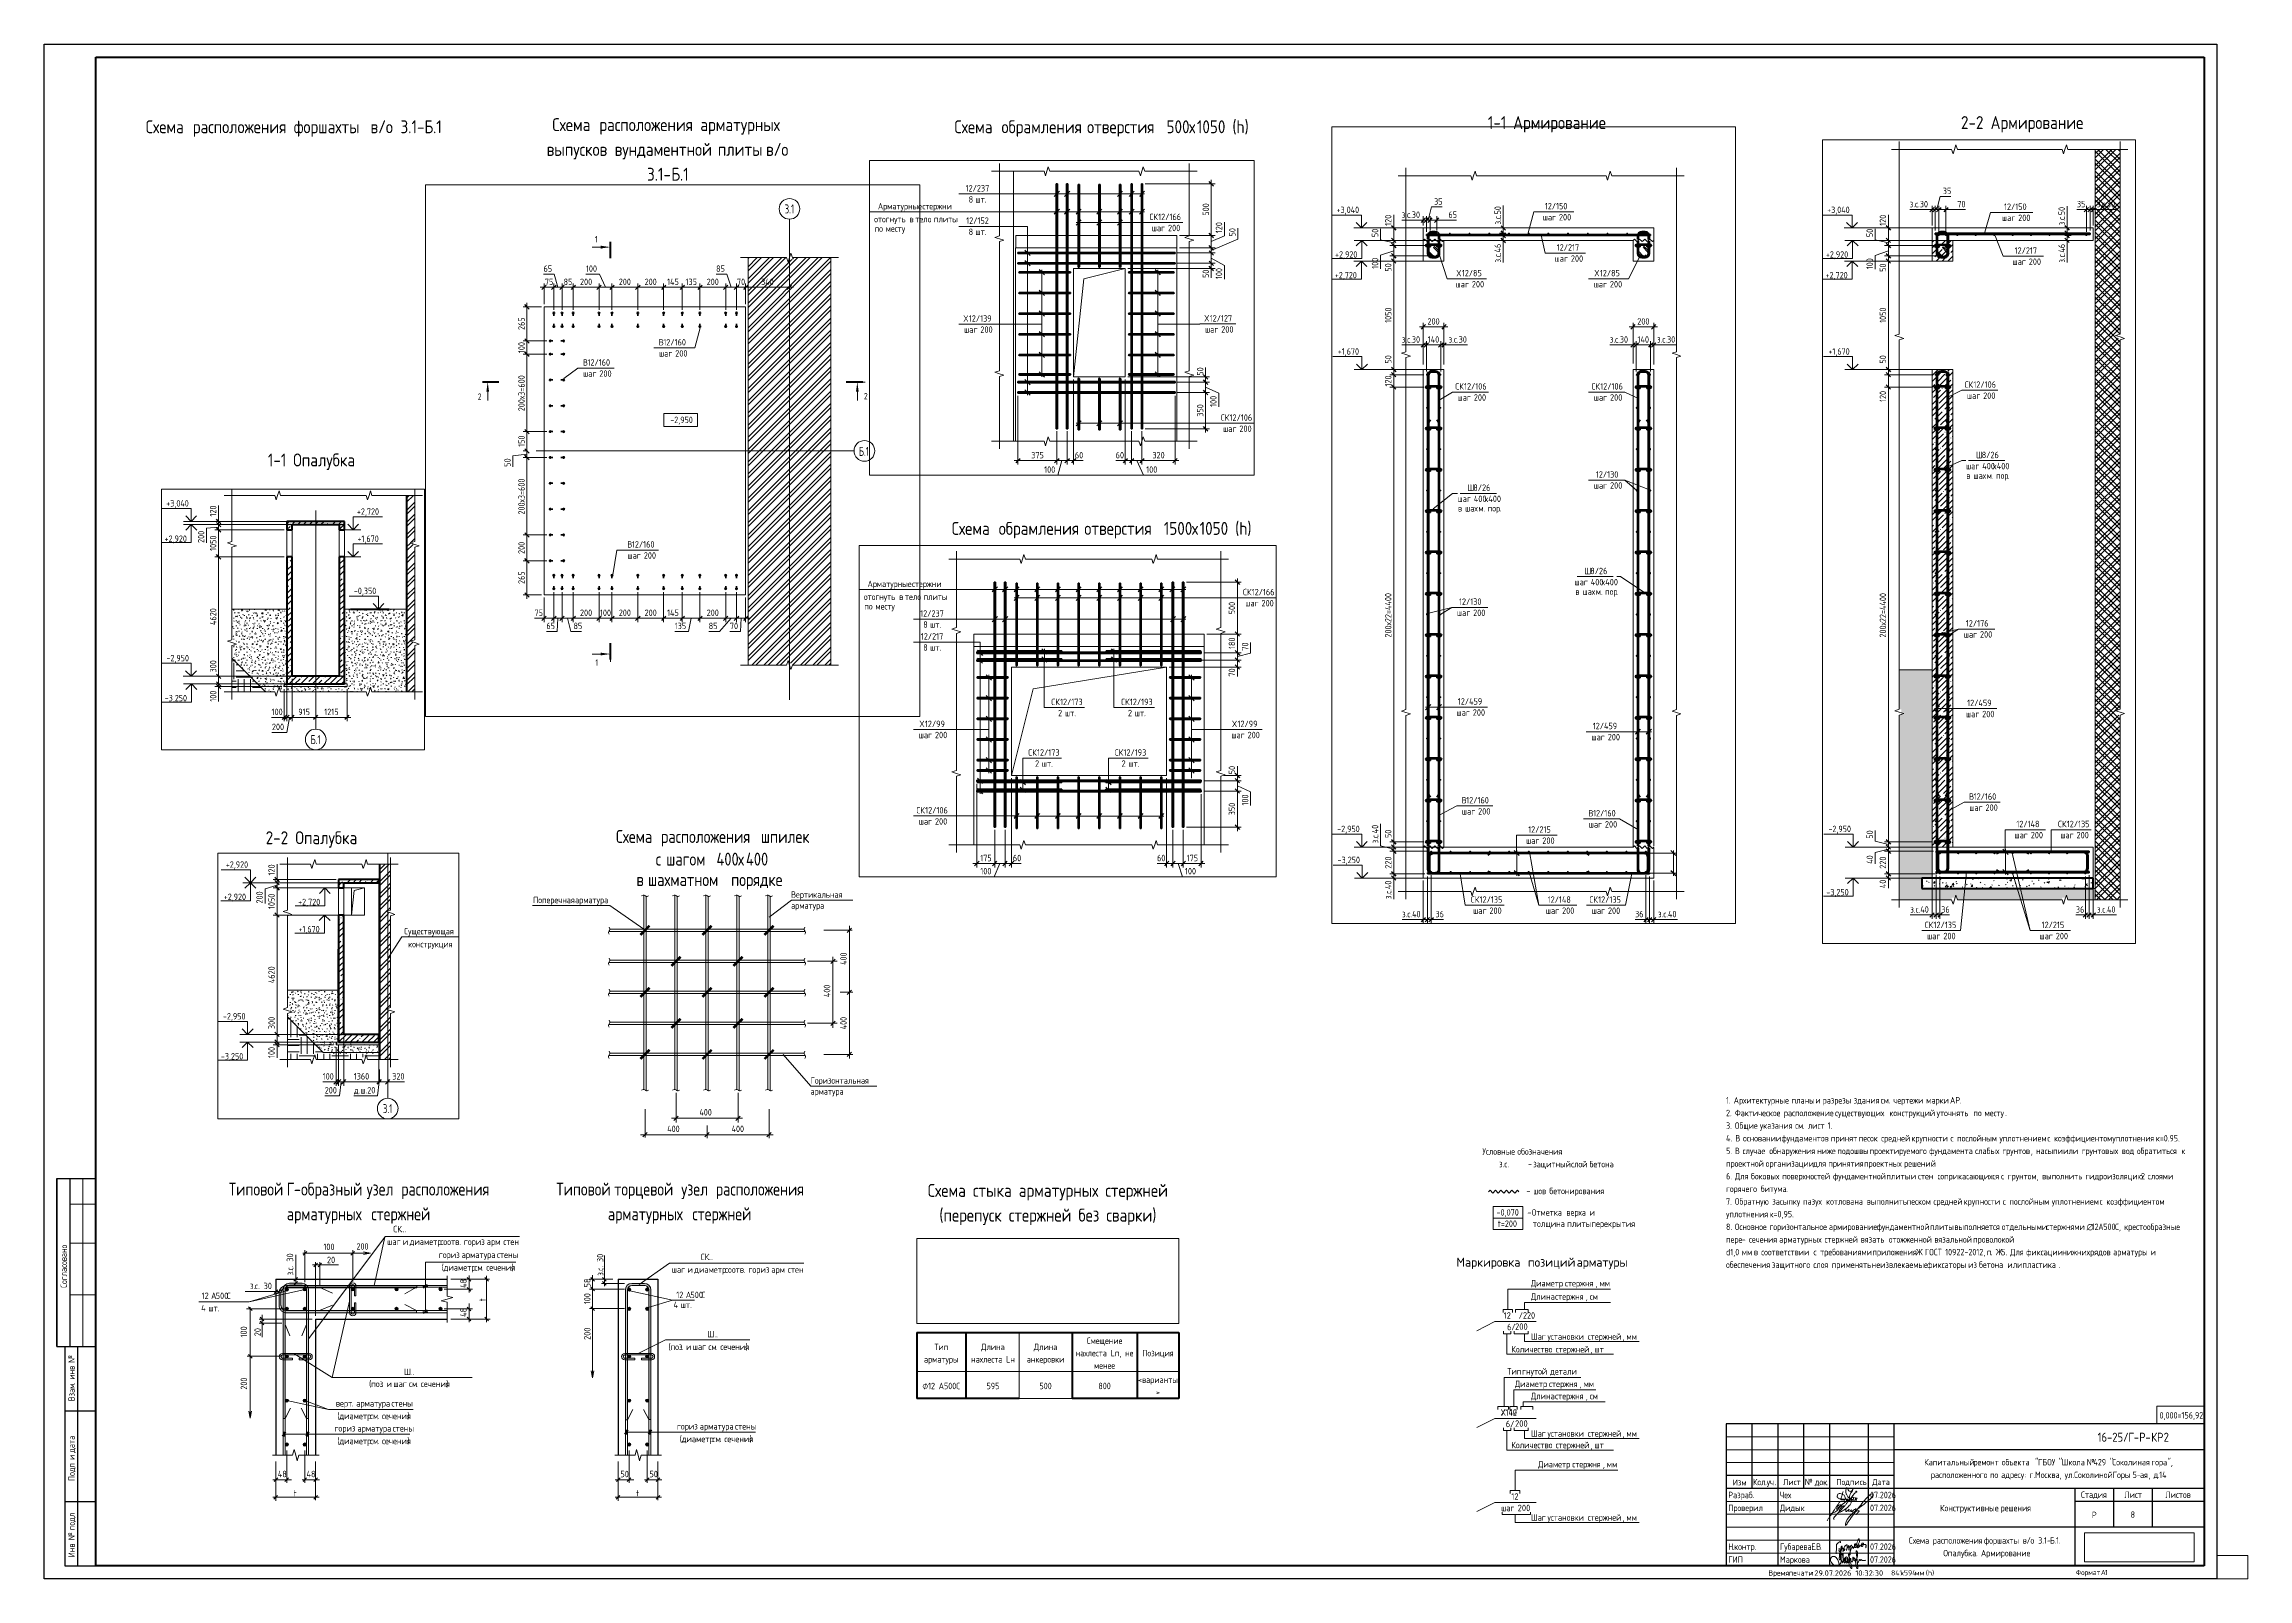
# Paper-space layout 'Layout1' of a CAD drawing. Header units: millimetres. Extents: x -841 to 12, y 0 to 594.
# The model-space entities are those that its viewports show. They can reach past a viewport. Long polylines and large blocks are cut down to what shows.
import ezdxf

# ---------------------------------------------------------------- set-up
doc = ezdxf.new("R2010")
doc.units = ezdxf.units.MM
doc.linetypes.add('02 Штрихпунктирная _20 мм_', pattern=[25, 20, -2.5, 0, -2.5])
doc.linetypes.add('04 Пунктир 10мм', pattern=[10, 0, -10])
doc.layers.add('_NPLT_SIGN', color=5, linetype='Continuous', lineweight=9, plot=False)
doc.layers.add('NPLT_SIGN', color=5, linetype='Continuous', lineweight=9, plot=False)
for name, color, linetype, lineweight in [('AA_Dim', 7, 'Continuous', 9), ('AA_Dim-100', 7, 'Continuous', 9), ('AA_Dim-20', 7, 'Continuous', 9), ('AA_Dim-25', 7, 'Continuous', 9), ('AA_Linii', 7, 'Continuous', 9), ('AA_Oformlenie', 7, 'Continuous', 9), ('AA_Razrez', 7, 'Continuous', 9), ('AA_Vinoska', 7, 'Continuous', 9), ('AA_Visotnaya otmetka', 7, 'Continuous', 9), ('AF_Okno', 7, 'Continuous', 18), ('AF_Perekritie', 7, 'Continuous', 50), ('AF_Perekritie_Опалубка', 253, 'Continuous', 18), ('AF_Pokritie', 7, 'Continuous', 9), ('AF_Stena', 7, 'Continuous', 18), ('AF_Stena_Гидроизоляция', 253, 'Continuous', 18), ('AF_Stena_Опалубка', 253, 'Continuous', 18), ('Gen_Stamp', 7, 'Continuous', 9), ('Gen_Table', 7, 'Continuous', 9), ('Gen_Text', 7, 'Continuous', 9), ('KR_Armatura', 7, 'Continuous', 20), ('KR_Armatura_Tonkie', 7, 'Continuous', 20), ('KR_Fundament', 7, 'Continuous', 18), ('Оси', 7, 'Continuous', 9)]:
    doc.layers.add(name, color=color, linetype=linetype, lineweight=lineweight)
doc.layers.add('AA_NPLT_Vports', color=254, linetype='Continuous', plot=False)
doc.styles.add('GOST Common', font='GOST Common.ttf', dxfattribs={"width": 0.85, "height": 250})
doc.styles.add('GOST Common_1', font='GOST Common.ttf', dxfattribs={"width": 0.85, "height": 62.5})
doc.styles.add('GOST Common_2', font='GOST Common.ttf', dxfattribs={"width": 0.85, "height": 5})
doc.styles.add('GOST Common_3', font='GOST Common.ttf', dxfattribs={"width": 0.85, "height": 2.5})
doc.styles.add('GOST Common_4', font='GOST Common.ttf', dxfattribs={"width": 0.9, "height": 2.5})
doc.styles.add('GOST Common_5', font='GOST Common.ttf', dxfattribs={"height": 3.5})
doc.styles.add('GOST Common_6', font='GOST Common.ttf', dxfattribs={"height": 2.5})
doc.styles.add('ISOCPEUR', font='isocpeur.ttf', dxfattribs={"width": 0.7, "height": 350})
doc.styles.add('ISOCPEUR_1', font='isocpeur.ttf', dxfattribs={"width": 0.85, "height": 250})
doc.styles.add('ISOCPEUR_10', font='isocpeur.ttf', dxfattribs={"width": 0.9, "height": 62.5})
doc.styles.add('ISOCPEUR_11', font='isocpeur.ttf', dxfattribs={"width": 0.85, "height": 62.5})
doc.styles.add('ISOCPEUR_12', font='isocpeur.ttf', dxfattribs={"width": 0.8, "height": 62.5})
doc.styles.add('ISOCPEUR_13', font='isocpeur.ttf', dxfattribs={"width": 0.85, "height": 2.5})
doc.styles.add('ISOCPEUR_14', font='isocpeur.ttf', dxfattribs={"width": 0.85, "height": 2.3})
doc.styles.add('ISOCPEUR_15', font='isocpeur.ttf', dxfattribs={"width": 0.85, "height": 2})
doc.styles.add('ISOCPEUR_16', font='isocpeur.ttf', dxfattribs={"width": 0.85, "height": 2.1})
doc.styles.add('ISOCPEUR_17', font='isocpeur.ttf', dxfattribs={"width": 0.9, "height": 2})
doc.styles.add('ISOCPEUR_18', font='isocpeur.ttf', dxfattribs={"height": 2.1})
doc.styles.add('ISOCPEUR_19', font='isocpeur.ttf', dxfattribs={"width": 0.85, "height": 3.5})
doc.styles.add('ISOCPEUR_2', font='isocpeur.ttf', dxfattribs={"width": 0.9, "height": 250})
doc.styles.add('ISOCPEUR_20', font='isocpeur.ttf', dxfattribs={"width": 0.75, "height": 2.5})
doc.styles.add('ISOCPEUR_21', font='isocpeur.ttf', dxfattribs={"width": 0.85, "height": 5})
doc.styles.add('ISOCPEUR_22', font='isocpeur.ttf', dxfattribs={"width": 0.85, "height": 2.5})
doc.styles.add('ISOCPEUR_23', font='isocpeur.ttf', dxfattribs={"width": 0.8, "height": 5})
doc.styles.add('ISOCPEUR_24', font='isocpeur.ttf', dxfattribs={"width": 0.8, "height": 2.5})
doc.styles.add('ISOCPEUR_25', font='isocpeur.ttf', dxfattribs={"width": 0.85, "height": 2.5})
doc.styles.add('ISOCPEUR_5', font='isocpeur.ttf', dxfattribs={"width": 0.7, "height": 70})
doc.styles.add('ISOCPEUR_6', font='isocpeur.ttf', dxfattribs={"width": 0.7, "height": 50})
doc.styles.add('ISOCPEUR_7', font='isocpeur.ttf', dxfattribs={"width": 0.85, "height": 50})
doc.styles.add('ISOCPEUR_8', font='isocpeur.ttf', dxfattribs={"width": 0.9, "height": 50})
doc.styles.add('ISOCPEUR_9', font='isocpeur.ttf', dxfattribs={"width": 0.8, "height": 50})
doc.dimstyles.new('00_Точн_3_знака__прозр_', dxfattribs={"dimscale": 304.8, "dimtxt": 248.995294, "dimasz": 0.557743, "dimexe": 0.492126, "dimexo": 0.328084, "dimgap": 0.032808, "dimtad": 1, "dimdec": 3, "dimrnd": 0.001, "dimdsep": 46, "dimtxsty": 'ISOCPEUR_2', "dimblk1": 'OBLIQUE', "dimblk2": 'OBLIQUE', "dimsah": 1, "dimcen": 0.09, "dimdle": 0.492126, "dimazin": 0, "dimtfac": 1, "dimtdec": 4, "dimtix": 1, "dimtmove": 1, "dimatfit": 3, "dimfxl": 1, "dimtvp": 1, "dimtolj": 1, "dimtzin": 0, "dimlwd": 18, "dimlwe": 18, "dimarcsym": 2})
doc.dimstyles.new('00_Точн_3_знака__прозр__1', dxfattribs={"dimscale": 304.8, "dimtxt": 248.995294, "dimasz": 0.557743, "dimexe": 0.492126, "dimexo": 0.328084, "dimgap": 0.032808, "dimtad": 1, "dimdec": 3, "dimrnd": 0.001, "dimdsep": 46, "dimtxsty": 'ISOCPEUR_2', "dimblk1": 'OBLIQUE', "dimblk2": 'OBLIQUE', "dimsah": 1, "dimcen": 0.09, "dimdle": 0.492126, "dimazin": 0, "dimtfac": 1, "dimtdec": 4, "dimtix": 1, "dimtmove": 0, "dimatfit": 3, "dimfxl": 1, "dimtvp": 1, "dimtolj": 1, "dimtzin": 0, "dimlwd": 18, "dimlwe": 18, "dimarcsym": 2})
doc.dimstyles.new('00_Точн_3_знака__прозр__2', dxfattribs={"dimscale": 304.8, "dimtxt": 62.248823, "dimasz": 0.139436, "dimexe": 0.123031, "dimexo": 0.082021, "dimgap": 0.008202, "dimtad": 1, "dimdec": 3, "dimrnd": 0.001, "dimdsep": 46, "dimtxsty": 'ISOCPEUR_10', "dimblk1": 'OBLIQUE', "dimblk2": 'OBLIQUE', "dimsah": 1, "dimcen": 0.09, "dimdle": 0.123031, "dimazin": 0, "dimtfac": 1, "dimtdec": 4, "dimtix": 1, "dimtmove": 1, "dimatfit": 3, "dimfxl": 1, "dimtvp": 1, "dimtolj": 1, "dimtzin": 0, "dimlwd": 18, "dimlwe": 18, "dimarcsym": 2})
doc.dimstyles.new('00_Точн_3_знака__прозр__3', dxfattribs={"dimscale": 304.8, "dimtxt": 62.248823, "dimasz": 0.139436, "dimexe": 0.123031, "dimexo": 0.082021, "dimgap": 0.008202, "dimtad": 1, "dimdec": 3, "dimrnd": 0.001, "dimdsep": 46, "dimtxsty": 'ISOCPEUR_10', "dimblk1": 'OBLIQUE', "dimblk2": 'OBLIQUE', "dimsah": 1, "dimcen": 0.09, "dimdle": 0.123031, "dimazin": 0, "dimtfac": 1, "dimtdec": 4, "dimtix": 1, "dimtmove": 0, "dimatfit": 3, "dimfxl": 1, "dimtvp": 1, "dimtolj": 1, "dimtzin": 0, "dimlwd": 18, "dimlwe": 18, "dimarcsym": 2})
doc.dimstyles.new('05_Округл_5мм__прозр_', dxfattribs={"dimscale": 304.8, "dimtxt": 49.799059, "dimasz": 0.111549, "dimexe": 0.098425, "dimexo": 0.065617, "dimgap": 0.006562, "dimtad": 1, "dimdec": 0, "dimrnd": 5, "dimdsep": 46, "dimtxsty": 'ISOCPEUR_8', "dimblk1": 'OBLIQUE', "dimblk2": 'OBLIQUE', "dimsah": 1, "dimcen": 0.09, "dimdle": 0.098425, "dimazin": 0, "dimtfac": 1, "dimtdec": 4, "dimtix": 1, "dimtmove": 0, "dimatfit": 3, "dimfxl": 1, "dimtvp": 1, "dimtolj": 1, "dimtzin": 0, "dimlwd": 18, "dimlwe": 18, "dimarcsym": 2})
doc.dimstyles.new('05_Округл_5мм__прозр__1', dxfattribs={"dimscale": 304.8, "dimtxt": 49.799059, "dimasz": 0.111549, "dimexe": 0.098425, "dimexo": 0.065617, "dimgap": 0.006562, "dimtad": 1, "dimdec": 0, "dimrnd": 5, "dimdsep": 46, "dimtxsty": 'ISOCPEUR_8', "dimblk1": 'OBLIQUE', "dimblk2": 'OBLIQUE', "dimsah": 1, "dimcen": 0.09, "dimdle": 0.098425, "dimazin": 0, "dimtfac": 1, "dimtdec": 4, "dimtix": 1, "dimtmove": 1, "dimatfit": 3, "dimfxl": 1, "dimtvp": 1, "dimtolj": 1, "dimtzin": 0, "dimlwd": 18, "dimlwe": 18, "dimarcsym": 2})
doc.dimstyles.new('05_Округл_5мм__прозр__2', dxfattribs={"dimscale": 304.8, "dimtxt": 62.248823, "dimasz": 0.139436, "dimexe": 0.123031, "dimexo": 0.082021, "dimgap": 0.008202, "dimtad": 1, "dimdec": 0, "dimrnd": 5, "dimdsep": 46, "dimtxsty": 'ISOCPEUR_10', "dimblk1": 'OBLIQUE', "dimblk2": 'OBLIQUE', "dimsah": 1, "dimcen": 0.09, "dimdle": 0.123031, "dimazin": 0, "dimtfac": 1, "dimtdec": 4, "dimtix": 1, "dimtmove": 1, "dimatfit": 3, "dimfxl": 1, "dimtvp": 1, "dimtolj": 1, "dimtzin": 0, "dimlwd": 18, "dimlwe": 18, "dimarcsym": 2})
doc.dimstyles.new('05_Округл_5мм__прозр__3', dxfattribs={"dimscale": 304.8, "dimtxt": 62.248823, "dimasz": 0.139436, "dimexe": 0.123031, "dimexo": 0.082021, "dimgap": 0.008202, "dimtad": 1, "dimdec": 0, "dimrnd": 5, "dimdsep": 46, "dimtxsty": 'ISOCPEUR_10', "dimblk1": 'OBLIQUE', "dimblk2": 'OBLIQUE', "dimsah": 1, "dimcen": 0.09, "dimdle": 0.123031, "dimazin": 0, "dimtfac": 1, "dimtdec": 4, "dimtix": 1, "dimtmove": 0, "dimatfit": 3, "dimfxl": 1, "dimtvp": 1, "dimtolj": 1, "dimtzin": 0, "dimlwd": 18, "dimlwe": 18, "dimarcsym": 2})
doc.dimstyles.new('10_Раскладка_арматуры_с_засечками', dxfattribs={"dimscale": 304.8, "dimtxt": 0.18, "dimasz": 0.164042, "dimexe": 0.082021, "dimexo": 0, "dimgap": 0, "dimtad": 1, "dimdec": 3, "dimrnd": 0.001, "dimdsep": 46, "dimtxsty": 'ISOCPEUR_10', "dimblk1": 'OBLIQUE', "dimblk2": 'OBLIQUE', "dimsah": 1, "dimcen": 0.09, "dimdle": 0.082021, "dimazin": 0, "dimtfac": 1, "dimtdec": 4, "dimtix": 1, "dimtmove": 0, "dimatfit": 3, "dimfxl": 1, "dimtvp": 1, "dimtolj": 1, "dimtzin": 0, "dimlwd": 18, "dimlwe": 18, "dimarcsym": 2})
doc.dimstyles.new('10_Раскладка_арматуры_с_засечками_1', dxfattribs={"dimscale": 304.8, "dimtxt": 0.18, "dimasz": 0.164042, "dimexe": 0.082021, "dimexo": 0, "dimgap": 0, "dimtad": 1, "dimdec": 3, "dimrnd": 0.001, "dimdsep": 46, "dimtxsty": 'ISOCPEUR_12', "dimblk1": 'OBLIQUE', "dimblk2": 'OBLIQUE', "dimsah": 1, "dimcen": 0.09, "dimdle": 0.082021, "dimazin": 0, "dimtfac": 1, "dimtdec": 4, "dimtix": 1, "dimtmove": 0, "dimatfit": 3, "dimfxl": 1, "dimtvp": 1, "dimtolj": 1, "dimtzin": 0, "dimlwd": 18, "dimlwe": 18, "dimarcsym": 2})
doc.dimstyles.new('10_Раскладка_арматуры_с_засечками_2', dxfattribs={"dimscale": 304.8, "dimtxt": 0.18, "dimasz": 0.164042, "dimexe": 0.082021, "dimexo": 0, "dimgap": 0, "dimtad": 1, "dimdec": 3, "dimrnd": 0.001, "dimdsep": 46, "dimtxsty": 'ISOCPEUR_12', "dimblk1": 'OBLIQUE', "dimblk2": 'OBLIQUE', "dimsah": 1, "dimcen": 0.09, "dimdle": 0.082021, "dimazin": 0, "dimtfac": 1, "dimtdec": 4, "dimtix": 1, "dimtmove": 2, "dimatfit": 3, "dimfxl": 1, "dimtvp": 1, "dimtolj": 1, "dimtzin": 0, "dimlwd": 18, "dimlwe": 18, "dimarcsym": 2})
doc.dimstyles.new('10_Раскладка_арматуры_с_засечками_3', dxfattribs={"dimscale": 304.8, "dimtxt": 0.18, "dimasz": 0.164042, "dimexe": 0.082021, "dimexo": 0, "dimgap": 0, "dimtad": 1, "dimdec": 3, "dimrnd": 0.001, "dimdsep": 46, "dimtxsty": 'ISOCPEUR_11', "dimblk1": 'OBLIQUE', "dimblk2": 'OBLIQUE', "dimsah": 1, "dimcen": 0.09, "dimdle": 0.082021, "dimazin": 0, "dimtfac": 1, "dimtdec": 4, "dimtix": 1, "dimtmove": 0, "dimatfit": 3, "dimfxl": 1, "dimtvp": 1, "dimtolj": 1, "dimtzin": 0, "dimlwd": 18, "dimlwe": 18, "dimarcsym": 2})
doc.dimstyles.new('10_Раскладка_арматуры_с_засечками_4', dxfattribs={"dimscale": 304.8, "dimtxt": 0.18, "dimasz": 0.164042, "dimexe": 0.082021, "dimexo": 0, "dimgap": 0, "dimtad": 1, "dimdec": 3, "dimrnd": 0.001, "dimdsep": 46, "dimtxsty": 'ISOCPEUR_11', "dimblk1": 'OBLIQUE', "dimblk2": 'OBLIQUE', "dimsah": 1, "dimcen": 0.09, "dimdle": 0.082021, "dimazin": 0, "dimtfac": 1, "dimtdec": 4, "dimtix": 1, "dimtmove": 2, "dimatfit": 3, "dimfxl": 1, "dimtvp": 1, "dimtolj": 1, "dimtzin": 0, "dimlwd": 18, "dimlwe": 18, "dimarcsym": 2})
doc.dimstyles.new('10_Раскладка_арматуры_с_засечками_5', dxfattribs={"dimscale": 304.8, "dimtxt": 0.18, "dimasz": 0.164042, "dimexe": 0.082021, "dimexo": 0, "dimgap": 0, "dimtad": 1, "dimdec": 3, "dimrnd": 0.001, "dimdsep": 46, "dimtxsty": 'ISOCPEUR_12', "dimblk1": 'OBLIQUE', "dimblk2": 'OBLIQUE', "dimsah": 1, "dimcen": 0.09, "dimdle": 0.082021, "dimazin": 0, "dimtfac": 1, "dimtdec": 4, "dimtix": 1, "dimtmove": 1, "dimatfit": 3, "dimfxl": 1, "dimtvp": 1, "dimtolj": 1, "dimtzin": 0, "dimlwd": 18, "dimlwe": 18, "dimarcsym": 2})
picture_1 = doc.add_image_def('image1.jpg', size_in_pixel=(1429, 378))
picture_2 = doc.add_image_def('image2.png', size_in_pixel=(843, 274))
pattern_1 = [(45, (14627.52, 825), (-224.506, 224.506), []), (45, (14852.03, 825), (-224.506, 224.506), [396.875, -79.375, 3.353, -76.022])]
pattern_2 = [(45, (27274.97, 825), (-224.506, 224.506), []), (45, (27499.47, 825), (-224.506, 224.506), [396.875, -79.375, 3.353, -76.022])]

psp = doc.layouts.get("Layout1")

# ---------------------------------------------------------------- texts
at = {"layer": 'AA_Vinoska', "attachment_point": 1}
for s, insert, char_height, width, style in [('Схема', (-619.65, 289.82), 5, 19.3527, 'GOST Common_2'), ('\\fGOST Common|b0|i0|c204|p34|;\\W.85; ', (-603.69, 289.82), 5, 1.7717, 'GOST Common_2'), ('расположения', (-602.22, 289.82), 5, 45.111, 'GOST Common_2'), ('\\fGOST Common|b0|i0|c204|p34|;\\W.85; ', (-565, 289.82), 5, 1.7717, 'GOST Common_2'), ('шпилек', (-563.54, 289.82), 5, 23.1688, 'GOST Common_2'), ('\\fGOST Common|b0|i0|c204|p34|;\\W.85;с', (-604.25, 281.07), 5, 3.1346, 'GOST Common_2'), ('\\fGOST Common|b0|i0|c204|p34|;\\W.85; ', (-601.66, 281.07), 5, 1.7717, 'GOST Common_2'), ('шагом', (-600.2, 281.07), 5, 20.443, 'GOST Common_2'), (' 400', (-583.33, 281.07), 5, 13.288, 'GOST Common_2'), ('\\fGOST Common|b0|i0|c204|p34|;\\W.85;х', (-572.37, 281.07), 5, 3.6797, 'GOST Common_2'), ('400', (-569.33, 281.07), 5, 11.5162, 'GOST Common_2'), ('Вертикальная', (-551.86, 266.1), 2.5, 23.2369, 'GOST Common_3'), ('Поперечная', (-651.73, 264.01), 2.5, 18.8076, 'GOST Common_3'), ('\\fGOST Common|b0|i0|c204|p34|;\\W.85; ', (-636.21, 264.01), 2.5, 0.8859, 'GOST Common_3'), ('арматура', (-635.48, 264.01), 2.5, 16.0137, 'GOST Common_3'), ('арматура', (-551.86, 261.86), 2.5, 16.0137, 'GOST Common_3'), ('арматура', (-544.36, 189.92), 2.5, 16.0137, 'GOST Common_3'), ('Горизонтальная', (-544.36, 194.15), 2.5, 26.5078, 'GOST Common_3'), ('400', (-587.35, 181.83), 2.5, 5.724, 'GOST Common_3'), ('400', (-599.81, 175.44), 2.5, 5.724, 'GOST Common_3'), ('400', (-574.88, 175.44), 2.5, 5.724, 'GOST Common_3'), (' - ', (-268.72, 151.39), 2.5, 4.9745, 'ISOCPEUR_13'), ('шов', (-264.61, 151.39), 2.5, 5.9966, 'ISOCPEUR_13'), ('\\fISOCPEUR|b0|i0|c204|p34|;\\W.85; ', (-259.66, 151.39), 2.5, 1.5673, 'ISOCPEUR_13'), ('бетонирования', (-258.37, 151.39), 2.5, 24.5998, 'ISOCPEUR_13'), ('СК', (-705.85, 136.66), 2.5, 3.6557, 'ISOCPEUR_24'), ('-0,070', (-278.84, 143.11), 2.5, 10.6785, 'GOST Common_4'), ('t=200', (-278.33, 138.73), 2.5, 9.4519, 'GOST Common_4'), (' - ', (-268.35, 143.1), 2.5, 3.824, 'GOST Common_4'), ('Отметка', (-265.2, 143.1), 2.5, 15.2962, 'GOST Common_4'), ('толщина', (-264.76, 138.72), 2.5, 15.1519, 'GOST Common_4'), ('\\fGOST Common|b0|i0|c204|p34|;\\W.9; ', (-252.58, 143.1), 2.5, 0.938, 'GOST Common_4'), ('\\fGOST Common|b0|i0|c204|p34|;\\W.9; ', (-252.26, 138.72), 2.5, 0.938, 'GOST Common_4'), ('верха', (-251.8, 143.1), 2.5, 9.957, 'GOST Common_4'), ('плиты', (-251.49, 138.72), 2.5, 10.462, 'GOST Common_4'), ('\\fGOST Common|b0|i0|c204|p34|;\\W.9; ', (-243.59, 143.1), 2.5, 0.938, 'GOST Common_4'), ('\\fGOST Common|b0|i0|c204|p34|;\\W.9; ', (-242.85, 138.72), 2.5, 0.938, 'GOST Common_4'), ('\\fGOST Common|b0|i0|c204|p34|;\\W.9;и', (-242.82, 143.1), 2.5, 1.9481, 'GOST Common_4'), ('перекрытия', (-242.08, 138.72), 2.5, 20.2025, 'GOST Common_4'), ('100', (-732.9, 129.76), 2.5, 4.6819, 'ISOCPEUR_24'), ('...', (-702.84, 136.66), 2.5, 2.1165, 'ISOCPEUR_24'), ('20', (-731.5, 124.69), 2.5, 3.4633, 'ISOCPEUR_24'), ('СК', (-586.87, 125.87), 2.5, 3.6557, 'ISOCPEUR_24'), ('...', (-583.85, 125.87), 2.5, 2.1165, 'ISOCPEUR_24'), ('Маркировка', (-294.32, 124.32), 3.5, 32.0675, 'GOST Common_5'), ('\\fGOST Common|b0|i0|c204|p34|; ', (-267.86, 124.32), 3.5, 1.443, 'GOST Common_5'), ('позиций', (-266.67, 124.32), 3.5, 21.4051, 'GOST Common_5'), ('\\fGOST Common|b0|i0|c204|p34|; ', (-249.01, 124.32), 3.5, 1.443, 'GOST Common_5'), ('арматуры', (-247.82, 124.32), 3.5, 26.6962, 'GOST Common_5'), ('\\fISOCPEUR|b0|i0|c204|p34|;\\W.8;з', (-761.3, 114.64), 2.5, 1.6034, 'ISOCPEUR_24'), ('\\fISOCPEUR|b0|i0|c204|p34|;\\W.8;.', (-759.98, 114.64), 2.5, 0.7055, 'ISOCPEUR_24'), ('\\fISOCPEUR|b0|i0|c204|p34|;\\W.8;с', (-759.4, 114.64), 2.5, 1.4751, 'ISOCPEUR_24'), ('. 30', (-758.18, 114.64), 2.5, 5.6439, 'ISOCPEUR_24'), ('12 ', (-596.29, 111.17), 2.5, 4.4253, 'ISOCPEUR_24'), ('\\fISOCPEUR|b0|i0|c204|p34|;\\W.8;А', (-592.64, 111.17), 2.5, 2.1806, 'ISOCPEUR_24'), ('500', (-590.84, 111.17), 2.5, 5.1949, 'ISOCPEUR_24'), ('\\fISOCPEUR|b0|i0|c204|p34|;\\W.8;С', (-586.56, 111.17), 2.5, 1.7316, 'ISOCPEUR_24'), ('12 ', (-780.02, 110.82), 2.5, 4.4253, 'ISOCPEUR_24'), ('\\fISOCPEUR|b0|i0|c204|p34|;\\W.8;А', (-776.37, 110.82), 2.5, 2.1806, 'ISOCPEUR_24'), ('500', (-774.57, 110.82), 2.5, 5.1949, 'ISOCPEUR_24'), ('\\fISOCPEUR|b0|i0|c204|p34|;\\W.8;С', (-770.29, 110.82), 2.5, 1.7316, 'ISOCPEUR_24'), ('12', (-276.09, 103.19), 2.5, 3.6878, 'GOST Common_6'), ('\\fISOCPEUR|b0|i0|c204|p34|;\\W.8;Ш', (-584.28, 95.99), 2.5, 2.4371, 'ISOCPEUR_24'), ('...', (-582.27, 95.99), 2.5, 2.1165, 'ISOCPEUR_24'), ('200', (-271.66, 98.89), 2.5, 6.4937, 'GOST Common_6'), ('\\fISOCPEUR|b0|i0|c204|p34|;\\W.8;Ш', (-701.68, 81.38), 2.5, 2.4371, 'ISOCPEUR_24'), ('...', (-699.67, 81.38), 2.5, 2.1165, 'ISOCPEUR_24'), ('\\fGOST Common|b0|i0|c204|p34|;Х', (-277.16, 65.7), 2.5, 2.7257, 'GOST Common_6'), ('12', (-273.74, 65.68), 2.5, 3.6878, 'GOST Common_6'), ('200', (-271.66, 61.38), 2.5, 6.4937, 'GOST Common_6'), ('48', (-750.54, 41.85), 2.5, 3.6557, 'ISOCPEUR_24'), ('48', (-739.43, 41.85), 2.5, 3.6557, 'ISOCPEUR_24'), ('50', (-617.93, 41.85), 2.5, 3.4633, 'ISOCPEUR_24'), ('50', (-606.69, 41.85), 2.5, 3.4633, 'ISOCPEUR_24'), ('12', (-273.12, 33.15), 2.5, 3.6878, 'GOST Common_6'), ('200', (-270.65, 28.71), 2.5, 6.4937, 'GOST Common_6'), ('Разраб', (-189.15, 33.74), 2.5, 11.5162, 'ISOCPEUR_13'), ('Проверил', (-189.15, 28.74), 2.5, 14.9234, 'ISOCPEUR_13'), ('\\fISOCPEUR|b0|i0|c204|p34|;\\W.85;.', (-179.65, 33.74), 2.5, 0.7496, 'ISOCPEUR_13'), ('Дидык', (-169.15, 28.74), 2.5, 9.8808, 'ISOCPEUR_13'), ('Чех', (-169.15, 33.74), 2.5, 5.724, 'ISOCPEUR_13'), ('07.2026', (-134.26, 33.74), 2.5, 10.4019, 'ISOCPEUR_20'), ('07.2026', (-134.26, 28.74), 2.5, 10.4019, 'ISOCPEUR_20'), ('\\fISOCPEUR|b0|i0|c204|p34|;\\W.85;Н', (-189.15, 13.74), 2.5, 2.0443, 'ISOCPEUR_13'), ('ГИП', (-189.15, 8.74), 2.5, 5.9285, 'ISOCPEUR_13'), ('\\fISOCPEUR|b0|i0|c204|p34|;\\W.85;.', (-187.47, 13.74), 2.5, 0.7496, 'ISOCPEUR_13'), ('контр', (-186.85, 13.74), 2.5, 9.6764, 'ISOCPEUR_13'), ('\\fISOCPEUR|b0|i0|c204|p34|;\\W.85;.', (-178.86, 13.74), 2.5, 0.7496, 'ISOCPEUR_13'), ('Губарева', (-169.15, 13.74), 2.5, 13.3481, 'ISOCPEUR_20'), ('Маркова', (-169.15, 8.74), 2.5, 13.765, 'ISOCPEUR_13'), ('\\fISOCPEUR|b0|i0|c204|p34|;\\W.75; ', (-158.14, 13.74), 2.5, 1.3829, 'ISOCPEUR_20'), ('\\fISOCPEUR|b0|i0|c204|p34|;\\W.75;Е', (-157, 13.74), 2.5, 1.6234, 'ISOCPEUR_20'), ('\\fISOCPEUR|b0|i0|c204|p34|;\\W.75;.', (-155.66, 13.74), 2.5, 0.6614, 'ISOCPEUR_20'), ('\\fISOCPEUR|b0|i0|c204|p34|;\\W.75;В', (-155.11, 13.74), 2.5, 1.8038, 'ISOCPEUR_20'), ('\\fISOCPEUR|b0|i0|c204|p34|;\\W.75;.', (-153.62, 13.74), 2.5, 0.6614, 'ISOCPEUR_20'), ('07.2026', (-134.26, 13.74), 2.5, 10.4019, 'ISOCPEUR_20'), ('07.2026', (-134.26, 8.74), 2.5, 10.4019, 'ISOCPEUR_20')]:
    psp.add_mtext(s, dxfattribs=dict(at, insert=insert, char_height=char_height, width=width, style=style))
at = {"layer": 'AA_Vinoska', "char_height": 2.5, "attachment_point": 1, "rotation": 90}
for s, insert, width, style in [('400', (-532.83, 237.64), 5.724, 'GOST Common_3'), ('400', (-539.22, 225.18), 5.724, 'GOST Common_3'), ('400', (-532.83, 212.71), 5.724, 'GOST Common_3'), ('. 30', (-747.08, 120.62), 5.6439, 'ISOCPEUR_24'), ('\\fISOCPEUR|b0|i0|c204|p34|;\\W.8;с', (-747.08, 119.4), 1.4751, 'ISOCPEUR_24'), ('. 30', (-627.04, 120.46), 5.6439, 'ISOCPEUR_24'), ('\\fISOCPEUR|b0|i0|c204|p34|;\\W.8;с', (-627.04, 119.24), 1.4751, 'ISOCPEUR_24'), ('\\fISOCPEUR|b0|i0|c204|p34|;\\W.8;з', (-747.08, 117.5), 1.6034, 'ISOCPEUR_24'), ('\\fISOCPEUR|b0|i0|c204|p34|;\\W.8;.', (-747.08, 118.82), 0.7055, 'ISOCPEUR_24'), ('48', (-679.95, 112.61), 3.6557, 'ISOCPEUR_24'), ('58', (-632, 112.82), 3.4633, 'ISOCPEUR_24'), ('\\fISOCPEUR|b0|i0|c204|p34|;\\W.8;з', (-627.04, 117.34), 1.6034, 'ISOCPEUR_24'), ('\\fISOCPEUR|b0|i0|c204|p34|;\\W.8;.', (-627.04, 118.66), 0.7055, 'ISOCPEUR_24'), ('48', (-679.95, 101.41), 3.6557, 'ISOCPEUR_24'), ('100', (-632, 106.28), 4.6819, 'ISOCPEUR_24'), ('100', (-764.96, 93.43), 4.6819, 'ISOCPEUR_24'), ('20', (-759.6, 93.93), 3.4633, 'ISOCPEUR_24')]:
    psp.add_mtext(s, dxfattribs=dict(at, insert=insert, width=width, style=style))
at = {"layer": 'Gen_Stamp', "attachment_point": 1}
for s, insert, char_height, width, style in [('0,000=156,92', (-22.2, 64.57), 2.5, 19.6253, 'ISOCPEUR_13'), ('16-25/', (-46.18, 56.59), 3.5, 14.4464, 'ISOCPEUR_19'), ('\\fISOCPEUR|b0|i0|c204|p34|;\\W.85;Г', (-34.26, 56.59), 3.5, 2.5213, 'ISOCPEUR_19'), ('\\fISOCPEUR|b0|i0|c204|p34|;\\W.85;-', (-32.18, 56.59), 3.5, 2.5213, 'ISOCPEUR_19'), ('\\fISOCPEUR|b0|i0|c204|p34|;\\W.85;Р', (-30.1, 56.59), 3.5, 2.9302, 'ISOCPEUR_19'), ('\\fISOCPEUR|b0|i0|c204|p34|;\\W.85;-', (-27.68, 56.59), 3.5, 2.5213, 'ISOCPEUR_19'), ('КР', (-25.45, 56.59), 3.5, 5.8603, 'ISOCPEUR_19'), ('\\fISOCPEUR|b0|i0|c204|p34|;\\W.85;2', (-20.62, 56.59), 3.5, 2.5213, 'ISOCPEUR_19'), ('Капитальный', (-113.31, 46.43), 2.5, 21.5333, 'ISOCPEUR_13'), ('\\fISOCPEUR|b0|i0|c204|p34|;\\W.85; ', (-95.54, 46.43), 2.5, 1.5673, 'ISOCPEUR_13'), ('ремонт', (-94.25, 46.43), 2.5, 11.7207, 'ISOCPEUR_13'), ('\\fISOCPEUR|b0|i0|c204|p34|;\\W.85; ', (-84.57, 46.43), 2.5, 1.5673, 'ISOCPEUR_13'), ('объекта', (-83.28, 46.43), 2.5, 13.9013, 'ISOCPEUR_13'), (' "', (-71.81, 46.43), 2.5, 3.1346, 'ISOCPEUR_13'), ('ГБОУ', (-69.23, 46.43), 2.5, 7.9728, 'ISOCPEUR_13'), (' "', (-62.65, 46.43), 2.5, 3.1346, 'ISOCPEUR_13'), ('Школа', (-60.06, 46.43), 2.5, 10.1534, 'ISOCPEUR_13'), ('\\fISOCPEUR|b0|i0|c204|p34|;\\W.85; ', (-51.68, 46.43), 2.5, 1.5673, 'ISOCPEUR_13'), ('\\fISOCPEUR|b0|i0|c204|p34|;\\W.85;№', (-50.39, 46.43), 2.5, 3.1346, 'ISOCPEUR_13'), ('429 "', (-47.8, 46.43), 2.5, 8.8586, 'ISOCPEUR_13'), ('Соколиная', (-40.5, 46.43), 2.5, 16.7633, 'ISOCPEUR_13'), ('\\fISOCPEUR|b0|i0|c204|p34|;\\W.85; ', (-26.66, 46.43), 2.5, 1.5673, 'ISOCPEUR_13'), ('гора', (-25.37, 46.43), 2.5, 7.5639, 'ISOCPEUR_13'), ('",', (-19.13, 46.43), 2.5, 2.4532, 'ISOCPEUR_13'), ('расположенного', (-110.72, 41.53), 2.5, 26.1671, 'ISOCPEUR_13'), ('\\fISOCPEUR|b0|i0|c204|p34|;\\W.85; ', (-89.13, 41.53), 2.5, 1.5673, 'ISOCPEUR_13'), ('по', (-87.84, 41.53), 2.5, 3.6797, 'ISOCPEUR_13'), ('\\fISOCPEUR|b0|i0|c204|p34|;\\W.85; ', (-84.8, 41.53), 2.5, 1.5673, 'ISOCPEUR_13'), ('адресу', (-83.51, 41.53), 2.5, 10.9711, 'ISOCPEUR_13'), (': ', (-74.45, 41.53), 2.5, 2.3169, 'ISOCPEUR_13'), ('\\fISOCPEUR|b0|i0|c204|p34|;\\W.85;г', (-72.54, 41.53), 2.5, 1.8399, 'ISOCPEUR_13'), ('\\fISOCPEUR|b0|i0|c204|p34|;\\W.85;.', (-71.02, 41.53), 2.5, 0.7496, 'ISOCPEUR_13'), ('Москва', (-70.41, 41.53), 2.5, 11.4481, 'ISOCPEUR_13'), (', ', (-60.96, 41.53), 2.5, 2.4532, 'ISOCPEUR_13'), ('ул', (-58.94, 41.53), 2.5, 3.6797, 'ISOCPEUR_13'), ('\\fISOCPEUR|b0|i0|c204|p34|;\\W.85;.', (-55.9, 41.53), 2.5, 0.7496, 'ISOCPEUR_13'), ('Соколиной', (-55.28, 41.53), 2.5, 16.5589, 'ISOCPEUR_13'), ('\\fISOCPEUR|b0|i0|c204|p34|;\\W.85; ', (-41.62, 41.53), 2.5, 1.5673, 'ISOCPEUR_13'), ('Горы', (-40.33, 41.53), 2.5, 7.5639, 'ISOCPEUR_13'), (' 5-', (-34.09, 41.53), 2.5, 5.247, 'ISOCPEUR_13'), ('ая', (-29.76, 41.53), 2.5, 3.8842, 'ISOCPEUR_13'), (', ', (-26.55, 41.53), 2.5, 2.4532, 'ISOCPEUR_13'), ('\\fISOCPEUR|b0|i0|c204|p34|;\\W.85;д', (-24.53, 41.53), 2.5, 1.8399, 'ISOCPEUR_13'), ('.14', (-23.01, 41.53), 2.5, 4.0886, 'ISOCPEUR_13'), ('Конструктивные', (-107.15, 28.68), 2.5, 26.8485, 'ISOCPEUR_13'), ('\\fISOCPEUR|b0|i0|c204|p34|;\\W.85; ', (-85, 28.68), 2.5, 1.5673, 'ISOCPEUR_13'), ('решения', (-83.71, 28.68), 2.5, 13.3561, 'ISOCPEUR_13'), ('\\fISOCPEUR|b0|i0|c204|p34|;\\W.85;8', (-33.39, 26.12), 2.5, 1.8399, 'ISOCPEUR_13'), ('Схема', (-119.21, 16.13), 2.5, 9.6082, 'ISOCPEUR_13'), ('\\fISOCPEUR|b0|i0|c204|p34|;\\W.85; ', (-111.28, 16.13), 2.5, 1.5673, 'ISOCPEUR_13'), ('расположения', (-109.99, 16.13), 2.5, 22.4873, 'ISOCPEUR_13'), ('Опалубка', (-105.89, 11.24), 2.5, 15.3323, 'ISOCPEUR_13'), ('. ', (-93.24, 11.24), 2.5, 2.3169, 'ISOCPEUR_13'), ('\\fISOCPEUR|b0|i0|c204|p34|;\\W.85; ', (-91.44, 16.13), 2.5, 1.5673, 'ISOCPEUR_13'), ('Армирование', (-91.32, 11.24), 2.5, 21.1245, 'ISOCPEUR_13'), ('форшахты', (-90.14, 16.13), 2.5, 16.5589, 'ISOCPEUR_13'), ('\\fISOCPEUR|b0|i0|c204|p34|;\\W.85; ', (-76.48, 16.13), 2.5, 1.5673, 'ISOCPEUR_13'), ('\\fISOCPEUR|b0|i0|c204|p34|;\\W.85;в', (-75.19, 16.13), 2.5, 1.8399, 'ISOCPEUR_13'), ('\\fISOCPEUR|b0|i0|c204|p34|;\\W.85;/', (-73.67, 16.13), 2.5, 1.8399, 'ISOCPEUR_13'), ('\\fISOCPEUR|b0|i0|c204|p34|;\\W.85;о', (-72.15, 16.13), 2.5, 1.8399, 'ISOCPEUR_13'), (' 3.1-', (-70.63, 16.13), 2.5, 7.2913, 'ISOCPEUR_13'), ('\\fISOCPEUR|b0|i0|c204|p34|;\\W.85;Б', (-64.62, 16.13), 2.5, 2.0443, 'ISOCPEUR_13'), ('.1.', (-62.93, 16.13), 2.5, 2.7939, 'ISOCPEUR_13')]:
    psp.add_mtext(s, dxfattribs=dict(at, insert=insert, char_height=char_height, width=width, style=style))
at = {"layer": 'Gen_Stamp', "insert": (-155.83, 3.3), "char_height": 2.1, "width": 28.6123, "attachment_point": 1, "line_spacing_factor": 1.149209, "style": 'ISOCPEUR_18'}
psp.add_mtext('29.07.2026 10:32:30', dxfattribs=at)
at = {"layer": 'Gen_Table', "attachment_point": 2, "line_spacing_factor": 1.149209}
for s, insert, char_height, width, style in [('Схема стыка арматурных стержней\\P(перепуск стержней без сварки)', (-452.48, 152.86), 5, 114.4905, 'ISOCPEUR_21'), ('Тип\\Pарматуры', (-493.74, 91.03), 2.5, 15.5662, 'ISOCPEUR_13'), ('Длина\\Pнахлеста Lн', (-473.74, 91.03), 2.5, 19.8386, 'ISOCPEUR_13'), ('Длина\\Pанкеровки', (-453.36, 91.03), 2.5, 16.104, 'ISOCPEUR_13'), ('Смещение\\Pнахлеста Lп, не\\Pменее', (-430.53, 93.43), 2.5, 25.7245, 'ISOCPEUR_13'), ('Позиция', (-409.87, 88.64), 2.5, 12.6979, 'ISOCPEUR_13'), ('<варианты\\P>', (-409.87, 78.31), 2.5, 17.0899, 'ISOCPEUR_13'), ('⌀12 А500С', (-493.74, 75.92), 2.5, 16.104, 'ISOCPEUR_22'), ('595', (-473.74, 75.92), 2.5, 5.2883, 'ISOCPEUR_13'), ('500', (-453.36, 75.92), 2.5, 5.2883, 'ISOCPEUR_13'), ('800', (-430.53, 75.92), 2.5, 5.2883, 'ISOCPEUR_13')]:
    psp.add_mtext(s, dxfattribs=dict(at, insert=insert, char_height=char_height, width=width, style=style))
at = {"layer": 'Gen_Text', "attachment_point": 1}
for s, insert, char_height, width, style in [('Схема', (-801.65, 564.49), 5, 19.012, 'ISOCPEUR_21'), ('\\fISOCPEUR|b0|i0|c204|p34|;\\W.85; ', (-785.97, 564.49), 5, 3.0665, 'ISOCPEUR_21'), ('расположения', (-783.44, 564.49), 5, 44.2932, 'ISOCPEUR_21'), ('\\fISOCPEUR|b0|i0|c204|p34|;\\W.85; ', (-746.89, 564.49), 5, 3.0665, 'ISOCPEUR_21'), ('форшахты', (-744.36, 564.49), 5, 32.9133, 'ISOCPEUR_21'), ('\\fISOCPEUR|b0|i0|c204|p34|;\\W.85; ', (-717.21, 564.49), 5, 3.0665, 'ISOCPEUR_21'), ('\\fISOCPEUR|b0|i0|c204|p34|;\\W.85;в', (-714.68, 564.49), 5, 3.6116, 'ISOCPEUR_21'), ('\\fISOCPEUR|b0|i0|c204|p34|;\\W.85;/', (-711.7, 564.49), 5, 3.6116, 'ISOCPEUR_21'), ('\\fISOCPEUR|b0|i0|c204|p34|;\\W.85;о', (-708.72, 564.49), 5, 3.6116, 'ISOCPEUR_21'), (' 3.1-', (-705.74, 564.49), 5, 14.4464, 'ISOCPEUR_21'), ('\\fISOCPEUR|b0|i0|c204|p34|;\\W.85;Б', (-693.82, 564.49), 5, 4.0886, 'ISOCPEUR_21'), ('.1', (-690.44, 564.49), 5, 4.1567, 'ISOCPEUR_21'), ('Схема', (-644.29, 565.32), 5, 19.012, 'ISOCPEUR_21'), ('\\fISOCPEUR|b0|i0|c204|p34|;\\W.85; ', (-628.61, 565.32), 5, 3.0665, 'ISOCPEUR_21'), ('расположения', (-626.08, 565.32), 5, 44.2932, 'ISOCPEUR_21'), ('\\fISOCPEUR|b0|i0|c204|p34|;\\W.85; ', (-589.53, 565.32), 5, 3.0665, 'ISOCPEUR_21'), ('арматурных', (-587, 565.32), 5, 39.0462, 'ISOCPEUR_21'), ('Схема', (-488.65, 564.49), 5, 19.012, 'ISOCPEUR_21'), ('\\fISOCPEUR|b0|i0|c204|p34|;\\W.85; ', (-472.96, 564.49), 5, 3.0665, 'ISOCPEUR_21'), ('обрамления', (-470.43, 564.49), 5, 37.07, 'ISOCPEUR_21'), ('\\fISOCPEUR|b0|i0|c204|p34|;\\W.85; ', (-439.84, 564.49), 5, 3.0665, 'ISOCPEUR_21'), ('отверстия', (-437.31, 564.49), 5, 34.0036, 'ISOCPEUR_21'), (' 500', (-409.26, 564.49), 5, 13.9013, 'ISOCPEUR_21'), ('\\fISOCPEUR|b0|i0|c204|p34|;\\W.85;х', (-397.79, 564.49), 5, 3.6116, 'ISOCPEUR_21'), ('1050 (h)', (-394.81, 564.49), 5, 24.1909, 'ISOCPEUR_21'), ('1-1 ', (-282.17, 566.13), 5, 11.857, 'ISOCPEUR_21'), ('Армирование', (-272.39, 566.13), 5, 41.7038, 'ISOCPEUR_21'), ('2-2 ', (-99.06, 566.13), 5, 13.9013, 'ISOCPEUR_21'), ('Армирование', (-87.6, 566.13), 5, 41.7038, 'ISOCPEUR_21'), ('\\fISOCPEUR|b0|i0|c204|p34|;\\W.85; ', (-622.7, 555.73), 5, 3.0665, 'ISOCPEUR_21'), ('вундаментной', (-620.17, 555.73), 5, 45.3154, 'ISOCPEUR_21'), ('\\fISOCPEUR|b0|i0|c204|p34|;\\W.85; ', (-582.78, 555.73), 5, 3.0665, 'ISOCPEUR_21'), ('\\fISOCPEUR|b0|i0|c204|p34|;\\W.85; ', (-564.12, 555.73), 5, 3.0665, 'ISOCPEUR_21'), ('\\fISOCPEUR|b0|i0|c204|p34|;\\W.85;/', (-558.61, 555.73), 5, 3.6116, 'ISOCPEUR_21'), ('выпусков', (-646.49, 555.73), 5, 28.8247, 'ISOCPEUR_21'), ('3.1-', (-607.64, 546.13), 5, 11.38, 'ISOCPEUR_21'), ('\\fISOCPEUR|b0|i0|c204|p34|;\\W.85;Б', (-598.25, 546.13), 5, 4.0886, 'ISOCPEUR_21'), ('.1', (-594.87, 546.13), 5, 4.1567, 'ISOCPEUR_21'), ('плиты', (-580.25, 555.73), 5, 19.5572, 'ISOCPEUR_21'), ('\\fISOCPEUR|b0|i0|c204|p34|;\\W.85;в', (-561.59, 555.73), 5, 3.6116, 'ISOCPEUR_21'), ('\\fISOCPEUR|b0|i0|c204|p34|;\\W.85;о', (-555.63, 555.73), 5, 3.6116, 'ISOCPEUR_21'), ('1-1 ', (-754.37, 435.54), 5, 11.857, 'ISOCPEUR_21'), ('Опалубка', (-744.59, 435.54), 5, 30.3238, 'ISOCPEUR_21'), ('1050 (h)', (-393.74, 409.06), 5, 24.1909, 'ISOCPEUR_21'), ('Схема', (-489.71, 409.06), 5, 19.012, 'ISOCPEUR_21'), ('\\fISOCPEUR|b0|i0|c204|p34|;\\W.85; ', (-474.03, 409.06), 5, 3.0665, 'ISOCPEUR_21'), ('обрамления', (-471.5, 409.06), 5, 37.07, 'ISOCPEUR_21'), ('\\fISOCPEUR|b0|i0|c204|p34|;\\W.85; ', (-440.91, 409.06), 5, 3.0665, 'ISOCPEUR_21'), ('отверстия', (-438.38, 409.06), 5, 34.0036, 'ISOCPEUR_21'), (' 1500', (-410.32, 409.06), 5, 16.4907, 'ISOCPEUR_21'), ('\\fISOCPEUR|b0|i0|c204|p34|;\\W.85;х', (-396.72, 409.06), 5, 3.6116, 'ISOCPEUR_21'), ('2-2 ', (-755.22, 289.35), 5, 13.9013, 'ISOCPEUR_21'), ('Опалубка', (-743.75, 289.35), 5, 30.3238, 'ISOCPEUR_21'), ('1. ', (-190, 186.48), 2.5, 3.6116, 'ISOCPEUR_13'), ('2. ', (-190, 181.58), 2.5, 4.1567, 'ISOCPEUR_13'), ('Архитектурные', (-187.02, 186.48), 2.5, 25.5538, 'ISOCPEUR_13'), ('Фактическое', (-186.57, 181.58), 2.5, 21.397, 'ISOCPEUR_13'), ('\\fISOCPEUR|b0|i0|c204|p34|;\\W.85; ', (-168.92, 181.58), 2.5, 1.5673, 'ISOCPEUR_13'), ('расположение', (-167.62, 181.58), 2.5, 22.4873, 'ISOCPEUR_13'), ('\\fISOCPEUR|b0|i0|c204|p34|;\\W.85; ', (-165.94, 186.48), 2.5, 1.5673, 'ISOCPEUR_13'), ('планы', (-164.64, 186.48), 2.5, 9.6082, 'ISOCPEUR_13'), ('\\fISOCPEUR|b0|i0|c204|p34|;\\W.85; ', (-156.72, 186.48), 2.5, 1.5673, 'ISOCPEUR_13'), ('\\fISOCPEUR|b0|i0|c204|p34|;\\W.85;и', (-155.42, 186.48), 2.5, 1.8399, 'ISOCPEUR_13'), ('\\fISOCPEUR|b0|i0|c204|p34|;\\W.85; ', (-153.9, 186.48), 2.5, 1.5673, 'ISOCPEUR_13'), ('разрезы', (-152.61, 186.48), 2.5, 13.0154, 'ISOCPEUR_13'), ('\\fISOCPEUR|b0|i0|c204|p34|;\\W.85; ', (-149.07, 181.58), 2.5, 1.5673, 'ISOCPEUR_13'), ('существующих', (-147.78, 181.58), 2.5, 23.8502, 'ISOCPEUR_13'), ('\\fISOCPEUR|b0|i0|c204|p34|;\\W.85; ', (-141.87, 186.48), 2.5, 1.5673, 'ISOCPEUR_13'), ('здания', (-140.58, 186.48), 2.5, 11.1074, 'ISOCPEUR_13'), ('\\fISOCPEUR|b0|i0|c204|p34|;\\W.85; ', (-131.41, 186.48), 2.5, 1.5673, 'ISOCPEUR_13'), ('см', (-130.12, 186.48), 2.5, 3.6116, 'ISOCPEUR_13'), ('\\fISOCPEUR|b0|i0|c204|p34|;\\W.85; ', (-128.1, 181.58), 2.5, 1.5673, 'ISOCPEUR_13'), ('. ', (-127.14, 186.48), 2.5, 2.3169, 'ISOCPEUR_13'), ('конструкций', (-126.8, 181.58), 2.5, 20.6475, 'ISOCPEUR_13'), ('чертежи', (-125.23, 186.48), 2.5, 13.8331, 'ISOCPEUR_13'), ('\\fISOCPEUR|b0|i0|c204|p34|;\\W.85; ', (-113.82, 186.48), 2.5, 1.5673, 'ISOCPEUR_13'), ('марки', (-112.52, 186.48), 2.5, 9.6082, 'ISOCPEUR_13'), ('\\fISOCPEUR|b0|i0|c204|p34|;\\W.85; ', (-109.77, 181.58), 2.5, 1.5673, 'ISOCPEUR_13'), ('уточнять', (-108.48, 181.58), 2.5, 15.673, 'ISOCPEUR_13'), ('\\fISOCPEUR|b0|i0|c204|p34|;\\W.85; ', (-104.6, 186.48), 2.5, 1.5673, 'ISOCPEUR_13'), ('АР', (-103.3, 186.48), 2.5, 4.3612, 'ISOCPEUR_13'), ('\\fISOCPEUR|b0|i0|c204|p34|;\\W.85;.', (-99.7, 186.48), 2.5, 0.7496, 'ISOCPEUR_13'), ('\\fISOCPEUR|b0|i0|c204|p34|;\\W.85; ', (-95.54, 181.58), 2.5, 1.5673, 'ISOCPEUR_13'), ('по', (-94.25, 181.58), 2.5, 3.6797, 'ISOCPEUR_13'), ('\\fISOCPEUR|b0|i0|c204|p34|;\\W.85; ', (-91.21, 181.58), 2.5, 1.5673, 'ISOCPEUR_13'), ('месту', (-89.92, 181.58), 2.5, 9.6082, 'ISOCPEUR_13'), ('\\fISOCPEUR|b0|i0|c204|p34|;\\W.85;.', (-81.99, 181.58), 2.5, 0.7496, 'ISOCPEUR_13'), ('3. ', (-190, 176.69), 2.5, 4.1567, 'ISOCPEUR_13'), ('4. ', (-190, 171.79), 2.5, 4.3612, 'ISOCPEUR_13'), ('Общие', (-186.57, 176.69), 2.5, 10.1534, 'ISOCPEUR_13'), ('\\fISOCPEUR|b0|i0|c204|p34|;\\W.85;В', (-186.4, 171.79), 2.5, 2.0443, 'ISOCPEUR_13'), ('\\fISOCPEUR|b0|i0|c204|p34|;\\W.85; ', (-184.71, 171.79), 2.5, 1.5673, 'ISOCPEUR_13'), ('основании', (-183.42, 171.79), 2.5, 16.4907, 'ISOCPEUR_13'), ('\\fISOCPEUR|b0|i0|c204|p34|;\\W.85; ', (-178.19, 176.69), 2.5, 1.5673, 'ISOCPEUR_13'), ('указания', (-176.9, 176.69), 2.5, 14.9916, 'ISOCPEUR_13'), ('\\fISOCPEUR|b0|i0|c204|p34|;\\W.85; ', (-169.82, 171.79), 2.5, 1.5673, 'ISOCPEUR_13'), ('фундаментов', (-168.52, 171.79), 2.5, 21.6015, 'ISOCPEUR_13'), ('\\fISOCPEUR|b0|i0|c204|p34|;\\W.85; ', (-164.53, 176.69), 2.5, 1.5673, 'ISOCPEUR_13'), ('см', (-163.24, 176.69), 2.5, 3.6116, 'ISOCPEUR_13'), ('. ', (-160.26, 176.69), 2.5, 2.3169, 'ISOCPEUR_13'), ('лист', (-158.35, 176.69), 2.5, 7.5639, 'ISOCPEUR_13'), ('\\fISOCPEUR|b0|i0|c204|p34|;\\W.85; ', (-150.7, 171.79), 2.5, 1.5673, 'ISOCPEUR_13'), (' 1.', (-152.11, 176.69), 2.5, 3.6116, 'ISOCPEUR_13'), ('принят', (-149.41, 171.79), 2.5, 11.5162, 'ISOCPEUR_13'), ('\\fISOCPEUR|b0|i0|c204|p34|;\\W.85; ', (-139.9, 171.79), 2.5, 1.5673, 'ISOCPEUR_13'), ('песок', (-138.61, 171.79), 2.5, 8.9268, 'ISOCPEUR_13'), ('\\fISOCPEUR|b0|i0|c204|p34|;\\W.85; ', (-131.25, 171.79), 2.5, 1.5673, 'ISOCPEUR_13'), ('средней', (-129.95, 171.79), 2.5, 12.6065, 'ISOCPEUR_13'), ('\\fISOCPEUR|b0|i0|c204|p34|;\\W.85; ', (-119.55, 171.79), 2.5, 1.5673, 'ISOCPEUR_13'), ('крупности', (-118.26, 171.79), 2.5, 16.7633, 'ISOCPEUR_13'), ('\\fISOCPEUR|b0|i0|c204|p34|;\\W.85; ', (-104.43, 171.79), 2.5, 1.5673, 'ISOCPEUR_13'), ('\\fISOCPEUR|b0|i0|c204|p34|;\\W.85;с', (-103.13, 171.79), 2.5, 1.5673, 'ISOCPEUR_13'), ('\\fISOCPEUR|b0|i0|c204|p34|;\\W.85; ', (-101.84, 171.79), 2.5, 1.5673, 'ISOCPEUR_13'), ('послойным', (-100.55, 171.79), 2.5, 16.6951, 'ISOCPEUR_13'), ('уплотнением', (-84.19, 171.79), 2.5, 20.92, 'ISOCPEUR_13'), ('\\fISOCPEUR|b0|i0|c204|p34|;\\W.85; ', (-66.93, 171.79), 2.5, 1.5673, 'ISOCPEUR_13'), ('\\fISOCPEUR|b0|i0|c204|p34|;\\W.85;с', (-65.63, 171.79), 2.5, 1.5673, 'ISOCPEUR_13'), ('\\fISOCPEUR|b0|i0|c204|p34|;\\W.85; ', (-64.34, 171.79), 2.5, 1.5673, 'ISOCPEUR_13'), ('коэффициентом', (-63.05, 171.79), 2.5, 25.7582, 'ISOCPEUR_13'), ('\\fISOCPEUR|b0|i0|c204|p34|;\\W.85; ', (-41.79, 171.79), 2.5, 1.5673, 'ISOCPEUR_13'), ('уплотнения', (-40.5, 171.79), 2.5, 18.8757, 'ISOCPEUR_13'), ('\\fISOCPEUR|b0|i0|c204|p34|;\\W.85; ', (-24.93, 171.79), 2.5, 1.5673, 'ISOCPEUR_13'), ('\\fISOCPEUR|b0|i0|c204|p34|;\\W.85;к', (-23.63, 171.79), 2.5, 1.8399, 'ISOCPEUR_13'), ('=0.95. ', (-22.12, 171.79), 2.5, 10.4259, 'ISOCPEUR_13'), ('Условные', (-284.31, 166.68), 2.5, 14.8553, 'ISOCPEUR_13'), ('\\fISOCPEUR|b0|i0|c204|p34|;\\W.85; ', (-272.05, 166.68), 2.5, 1.5673, 'ISOCPEUR_13'), ('обозначения', (-270.76, 166.68), 2.5, 20.3067, 'ISOCPEUR_13'), ('\\fISOCPEUR|b0|i0|c204|p34|;\\W.85;:', (-254, 166.68), 2.5, 0.7496, 'ISOCPEUR_13'), ('5. ', (-190, 166.9), 2.5, 4.1567, 'ISOCPEUR_13'), ('\\fISOCPEUR|b0|i0|c204|p34|;\\W.85;В', (-186.57, 166.9), 2.5, 2.0443, 'ISOCPEUR_13'), ('\\fISOCPEUR|b0|i0|c204|p34|;\\W.85; ', (-184.88, 166.9), 2.5, 1.5673, 'ISOCPEUR_13'), ('случае', (-183.59, 166.9), 2.5, 10.9711, 'ISOCPEUR_13'), ('\\fISOCPEUR|b0|i0|c204|p34|;\\W.85; ', (-174.54, 166.9), 2.5, 1.5673, 'ISOCPEUR_13'), ('обнаружения', (-173.25, 166.9), 2.5, 20.92, 'ISOCPEUR_13'), ('\\fISOCPEUR|b0|i0|c204|p34|;\\W.85; ', (-155.98, 166.9), 2.5, 1.5673, 'ISOCPEUR_13'), ('ниже', (-154.69, 166.9), 2.5, 7.8365, 'ISOCPEUR_13'), ('\\fISOCPEUR|b0|i0|c204|p34|;\\W.85; ', (-148.23, 166.9), 2.5, 1.5673, 'ISOCPEUR_13'), ('подошвы', (-146.93, 166.9), 2.5, 13.5605, 'ISOCPEUR_13'), ('\\fISOCPEUR|b0|i0|c204|p34|;\\W.85; ', (-135.74, 166.9), 2.5, 1.5673, 'ISOCPEUR_13'), ('проектируемого', (-134.45, 166.9), 2.5, 26.4397, 'ISOCPEUR_13'), ('\\fISOCPEUR|b0|i0|c204|p34|;\\W.85; ', (-112.64, 166.9), 2.5, 1.5673, 'ISOCPEUR_13'), ('фундамента', (-111.34, 166.9), 2.5, 19.966, 'ISOCPEUR_13'), ('\\fISOCPEUR|b0|i0|c204|p34|;\\W.85; ', (-94.87, 166.9), 2.5, 1.5673, 'ISOCPEUR_13'), ('слабых', (-93.58, 166.9), 2.5, 11.1755, 'ISOCPEUR_13'), ('\\fISOCPEUR|b0|i0|c204|p34|;\\W.85; ', (-84.36, 166.9), 2.5, 1.5673, 'ISOCPEUR_13'), ('грунтов', (-83.06, 166.9), 2.5, 13.3561, 'ISOCPEUR_13'), (', ', (-72.04, 166.9), 2.5, 2.4532, 'ISOCPEUR_13'), ('насыпи', (-70.02, 166.9), 2.5, 11.1755, 'ISOCPEUR_13'), ('\\fISOCPEUR|b0|i0|c204|p34|;\\W.85; ', (-60.8, 166.9), 2.5, 1.5673, 'ISOCPEUR_13'), ('или', (-59.5, 166.9), 2.5, 5.5196, 'ISOCPEUR_13'), ('грунтовых', (-52.36, 166.9), 2.5, 17.2403, 'ISOCPEUR_13'), ('\\fISOCPEUR|b0|i0|c204|p34|;\\W.85; ', (-38.14, 166.9), 2.5, 1.5673, 'ISOCPEUR_13'), ('вод', (-36.85, 166.9), 2.5, 5.5196, 'ISOCPEUR_13'), ('\\fISOCPEUR|b0|i0|c204|p34|;\\W.85; ', (-32.29, 166.9), 2.5, 1.5673, 'ISOCPEUR_13'), ('обратиться', (-31, 166.9), 2.5, 19.2846, 'ISOCPEUR_13'), ('\\fISOCPEUR|b0|i0|c204|p34|;\\W.85; ', (-15.09, 166.9), 2.5, 1.5673, 'ISOCPEUR_13'), ('\\fISOCPEUR|b0|i0|c204|p34|;\\W.85;к', (-13.79, 166.9), 2.5, 1.8399, 'ISOCPEUR_13'), ('\\fISOCPEUR|b0|i0|c204|p34|;\\W.85; ', (-12.28, 166.9), 2.5, 1.5673, 'ISOCPEUR_13'), ('\\fISOCPEUR|b0|i0|c204|p34|;\\W.85;з', (-277.84, 161.78), 2.5, 1.7036, 'ISOCPEUR_13'), ('\\fISOCPEUR|b0|i0|c204|p34|;\\W.85;.', (-276.44, 161.78), 2.5, 0.7496, 'ISOCPEUR_13'), ('\\fISOCPEUR|b0|i0|c204|p34|;\\W.85;с', (-275.82, 161.78), 2.5, 1.5673, 'ISOCPEUR_13'), ('.     - ', (-274.52, 161.78), 2.5, 11.9932, 'ISOCPEUR_13'), ('защитный', (-264.63, 161.78), 2.5, 16.2181, 'ISOCPEUR_13'), ('\\fISOCPEUR|b0|i0|c204|p34|;\\W.85; ', (-251.25, 161.78), 2.5, 1.5673, 'ISOCPEUR_13'), ('слой', (-249.95, 161.78), 2.5, 7.0869, 'ISOCPEUR_13'), ('\\fISOCPEUR|b0|i0|c204|p34|;\\W.85; ', (-244.11, 161.78), 2.5, 1.5673, 'ISOCPEUR_13'), ('бетона', (-242.81, 161.78), 2.5, 11.7207, 'ISOCPEUR_13'), ('6. ', (-190, 157.11), 2.5, 4.1567, 'ISOCPEUR_13'), ('проектной', (-190, 162.01), 2.5, 17.0359, 'ISOCPEUR_13'), ('Для', (-186.57, 157.11), 2.5, 5.9966, 'ISOCPEUR_13'), ('\\fISOCPEUR|b0|i0|c204|p34|;\\W.85; ', (-181.62, 157.11), 2.5, 1.5673, 'ISOCPEUR_13'), ('боковых', (-180.33, 157.11), 2.5, 13.0835, 'ISOCPEUR_13'), ('\\fISOCPEUR|b0|i0|c204|p34|;\\W.85; ', (-175.94, 162.01), 2.5, 1.5673, 'ISOCPEUR_13'), ('организации', (-174.65, 162.01), 2.5, 20.7156, 'ISOCPEUR_13'), ('\\fISOCPEUR|b0|i0|c204|p34|;\\W.85; ', (-169.53, 157.11), 2.5, 1.5673, 'ISOCPEUR_13'), ('поверхностей', (-168.24, 157.11), 2.5, 22.2829, 'ISOCPEUR_13'), ('\\fISOCPEUR|b0|i0|c204|p34|;\\W.85; ', (-157.56, 162.01), 2.5, 1.5673, 'ISOCPEUR_13'), ('для', (-156.27, 162.01), 2.5, 5.5196, 'ISOCPEUR_13'), ('\\fISOCPEUR|b0|i0|c204|p34|;\\W.85; ', (-151.71, 162.01), 2.5, 1.5673, 'ISOCPEUR_13'), ('принятия', (-150.42, 162.01), 2.5, 15.196, 'ISOCPEUR_13'), ('\\fISOCPEUR|b0|i0|c204|p34|;\\W.85; ', (-149.86, 157.11), 2.5, 1.5673, 'ISOCPEUR_13'), ('фундаментной', (-148.56, 157.11), 2.5, 23.4413, 'ISOCPEUR_13'), ('\\fISOCPEUR|b0|i0|c204|p34|;\\W.85; ', (-137.88, 162.01), 2.5, 1.5673, 'ISOCPEUR_13'), ('проектных', (-136.59, 162.01), 2.5, 17.2403, 'ISOCPEUR_13'), ('\\fISOCPEUR|b0|i0|c204|p34|;\\W.85; ', (-129.22, 157.11), 2.5, 1.5673, 'ISOCPEUR_13'), ('плиты', (-127.93, 157.11), 2.5, 9.8808, 'ISOCPEUR_13'), ('\\fISOCPEUR|b0|i0|c204|p34|;\\W.85; ', (-122.36, 162.01), 2.5, 1.5673, 'ISOCPEUR_13'), ('решений', (-121.07, 162.01), 2.5, 13.3561, 'ISOCPEUR_13'), ('\\fISOCPEUR|b0|i0|c204|p34|;\\W.85; ', (-119.78, 157.11), 2.5, 1.5673, 'ISOCPEUR_13'), ('\\fISOCPEUR|b0|i0|c204|p34|;\\W.85;и', (-118.48, 157.11), 2.5, 1.8399, 'ISOCPEUR_13'), ('\\fISOCPEUR|b0|i0|c204|p34|;\\W.85; ', (-116.97, 157.11), 2.5, 1.5673, 'ISOCPEUR_13'), ('стен', (-115.67, 157.11), 2.5, 7.5639, 'ISOCPEUR_13'), ('. ', (-110.05, 162.01), 2.5, 2.3169, 'ISOCPEUR_13'), ('\\fISOCPEUR|b0|i0|c204|p34|;\\W.85; ', (-109.43, 157.11), 2.5, 1.5673, 'ISOCPEUR_13'), ('соприкасающихся', (-108.14, 157.11), 2.5, 28.2795, 'ISOCPEUR_13'), ('\\fISOCPEUR|b0|i0|c204|p34|;\\W.85; ', (-84.8, 157.11), 2.5, 1.5673, 'ISOCPEUR_13'), ('\\fISOCPEUR|b0|i0|c204|p34|;\\W.85;с', (-83.51, 157.11), 2.5, 1.5673, 'ISOCPEUR_13'), ('\\fISOCPEUR|b0|i0|c204|p34|;\\W.85; ', (-82.22, 157.11), 2.5, 1.5673, 'ISOCPEUR_13'), ('грунтом', (-80.93, 157.11), 2.5, 13.5605, 'ISOCPEUR_13'), (', ', (-69.74, 157.11), 2.5, 2.4532, 'ISOCPEUR_13'), ('выполнить', (-67.71, 157.11), 2.5, 17.2403, 'ISOCPEUR_13'), ('гидроизоляцию', (-50.9, 157.11), 2.5, 24.3272, 'ISOCPEUR_13'), (' 2 ', (-30.83, 157.11), 2.5, 4.9745, 'ISOCPEUR_13'), ('слоями', (-26.73, 157.11), 2.5, 10.9711, 'ISOCPEUR_13'), ('\\fISOCPEUR|b0|i0|c204|p34|;\\W.85; ', (-17.67, 157.11), 2.5, 1.5673, 'ISOCPEUR_13'), ('7. ', (-190, 147.32), 2.5, 4.1567, 'ISOCPEUR_13'), ('горячего', (-190, 152.22), 2.5, 14.719, 'ISOCPEUR_13'), ('Обратную', (-186.57, 147.32), 2.5, 15.9456, 'ISOCPEUR_13'), ('\\fISOCPEUR|b0|i0|c204|p34|;\\W.85; ', (-177.86, 152.22), 2.5, 1.5673, 'ISOCPEUR_13'), ('битума', (-176.56, 152.22), 2.5, 11.9251, 'ISOCPEUR_13'), ('\\fISOCPEUR|b0|i0|c204|p34|;\\W.85; ', (-173.41, 147.32), 2.5, 1.5673, 'ISOCPEUR_13'), ('засыпку', (-172.12, 147.32), 2.5, 12.8791, 'ISOCPEUR_13'), ('.  ', (-166.72, 152.22), 2.5, 3.8842, 'ISOCPEUR_13'), ('\\fISOCPEUR|b0|i0|c204|p34|;\\W.85; ', (-161.49, 147.32), 2.5, 1.5673, 'ISOCPEUR_13'), ('пазух', (-160.2, 147.32), 2.5, 9.2675, 'ISOCPEUR_13'), ('\\fISOCPEUR|b0|i0|c204|p34|;\\W.85; ', (-152.55, 147.32), 2.5, 1.5673, 'ISOCPEUR_13'), ('котлована', (-151.26, 147.32), 2.5, 17.4447, 'ISOCPEUR_13'), ('\\fISOCPEUR|b0|i0|c204|p34|;\\W.85; ', (-136.87, 147.32), 2.5, 1.5673, 'ISOCPEUR_13'), ('выполнить', (-135.58, 147.32), 2.5, 17.2403, 'ISOCPEUR_13'), ('\\fISOCPEUR|b0|i0|c204|p34|;\\W.85; ', (-121.35, 147.32), 2.5, 1.5673, 'ISOCPEUR_13'), ('песком', (-120.06, 147.32), 2.5, 10.9711, 'ISOCPEUR_13'), ('\\fISOCPEUR|b0|i0|c204|p34|;\\W.85; ', (-111.01, 147.32), 2.5, 1.5673, 'ISOCPEUR_13'), ('средней', (-109.71, 147.32), 2.5, 12.6065, 'ISOCPEUR_13'), ('\\fISOCPEUR|b0|i0|c204|p34|;\\W.85; ', (-99.31, 147.32), 2.5, 1.5673, 'ISOCPEUR_13'), ('крупности', (-98.02, 147.32), 2.5, 16.7633, 'ISOCPEUR_13'), ('\\fISOCPEUR|b0|i0|c204|p34|;\\W.85; ', (-84.19, 147.32), 2.5, 1.5673, 'ISOCPEUR_13'), ('\\fISOCPEUR|b0|i0|c204|p34|;\\W.85;с', (-82.89, 147.32), 2.5, 1.5673, 'ISOCPEUR_13'), ('\\fISOCPEUR|b0|i0|c204|p34|;\\W.85; ', (-81.6, 147.32), 2.5, 1.5673, 'ISOCPEUR_13'), ('послойным', (-80.31, 147.32), 2.5, 16.6951, 'ISOCPEUR_13'), ('уплотнением', (-63.95, 147.32), 2.5, 20.92, 'ISOCPEUR_13'), ('\\fISOCPEUR|b0|i0|c204|p34|;\\W.85; ', (-46.69, 147.32), 2.5, 1.5673, 'ISOCPEUR_13'), ('\\fISOCPEUR|b0|i0|c204|p34|;\\W.85;с', (-45.39, 147.32), 2.5, 1.5673, 'ISOCPEUR_13'), ('\\fISOCPEUR|b0|i0|c204|p34|;\\W.85; ', (-44.1, 147.32), 2.5, 1.5673, 'ISOCPEUR_13'), ('коэффициентом', (-42.81, 147.32), 2.5, 25.7582, 'ISOCPEUR_13'), ('\\fISOCPEUR|b0|i0|c204|p34|;\\W.85; ', (-21.55, 147.32), 2.5, 1.5673, 'ISOCPEUR_13'), ('уплотнения', (-190, 142.43), 2.5, 18.8757, 'ISOCPEUR_13'), ('8. ', (-190, 137.53), 2.5, 4.1567, 'ISOCPEUR_13'), ('Основное', (-186.57, 137.53), 2.5, 14.6508, 'ISOCPEUR_13'), ('\\fISOCPEUR|b0|i0|c204|p34|;\\W.85; ', (-174.48, 137.53), 2.5, 1.5673, 'ISOCPEUR_13'), ('\\fISOCPEUR|b0|i0|c204|p34|;\\W.85; ', (-174.43, 142.43), 2.5, 1.5673, 'ISOCPEUR_13'), ('горизонтальное', (-173.19, 137.53), 2.5, 26.3034, 'ISOCPEUR_13'), ('\\fISOCPEUR|b0|i0|c204|p34|;\\W.85;к', (-173.13, 142.43), 2.5, 1.8399, 'ISOCPEUR_13'), ('=0,95. ', (-171.61, 142.43), 2.5, 10.5622, 'ISOCPEUR_13'), ('\\fISOCPEUR|b0|i0|c204|p34|;\\W.85; ', (-151.49, 137.53), 2.5, 1.5673, 'ISOCPEUR_13'), ('армирование', (-150.19, 137.53), 2.5, 20.8519, 'ISOCPEUR_13'), ('\\fISOCPEUR|b0|i0|c204|p34|;\\W.85; ', (-132.99, 137.53), 2.5, 1.5673, 'ISOCPEUR_13'), ('фундаментной', (-131.7, 137.53), 2.5, 23.4413, 'ISOCPEUR_13'), ('\\fISOCPEUR|b0|i0|c204|p34|;\\W.85; ', (-112.35, 137.53), 2.5, 1.5673, 'ISOCPEUR_13'), ('плиты', (-111.06, 137.53), 2.5, 9.8808, 'ISOCPEUR_13'), ('\\fISOCPEUR|b0|i0|c204|p34|;\\W.85; ', (-102.91, 137.53), 2.5, 1.5673, 'ISOCPEUR_13'), ('выполняется', (-101.62, 137.53), 2.5, 20.6475, 'ISOCPEUR_13'), ('\\fISOCPEUR|b0|i0|c204|p34|;\\W.85; ', (-84.58, 137.53), 2.5, 1.5673, 'ISOCPEUR_13'), ('отдельными', (-83.29, 137.53), 2.5, 19.2846, 'ISOCPEUR_13'), ('\\fISOCPEUR|b0|i0|c204|p34|;\\W.85; ', (-67.38, 137.53), 2.5, 1.5673, 'ISOCPEUR_13'), ('стержнями', (-66.08, 137.53), 2.5, 17.4447, 'ISOCPEUR_13'), ('\\fISOCPEUR|b0|i0|c204|p34|;\\W.85; ', (-51.69, 137.53), 2.5, 1.5673, 'ISOCPEUR_13'), ('\\fISOCPEUR|b0|i0|c238|p34|;\\W.85;∅', (-50.4, 137.53), 2.5, 2.3169, 'ISOCPEUR_25'), ('12', (-48.48, 137.53), 2.5, 3.1346, 'ISOCPEUR_13'), ('\\fISOCPEUR|b0|i0|c204|p34|;\\W.85;А', (-45.9, 137.53), 2.5, 2.3169, 'ISOCPEUR_13'), ('500', (-43.99, 137.53), 2.5, 5.5196, 'ISOCPEUR_13'), ('\\fISOCPEUR|b0|i0|c204|p34|;\\W.85;С', (-39.43, 137.53), 2.5, 1.8399, 'ISOCPEUR_13'), ('крестообразные', (-35.89, 137.53), 2.5, 26.2352, 'ISOCPEUR_13'), ('\\fISOCPEUR|b0|i0|c204|p34|;\\W.85; ', (-14.24, 137.53), 2.5, 1.5673, 'ISOCPEUR_13'), ('200', (-720.08, 129.93), 2.5, 5.5196, 'ISOCPEUR_13'), ('пере', (-190, 132.64), 2.5, 7.3595, 'ISOCPEUR_13'), ('- ', (-183.93, 132.64), 2.5, 3.4072, 'ISOCPEUR_13'), ('сечения', (-181.12, 132.64), 2.5, 12.6065, 'ISOCPEUR_13'), ('\\fISOCPEUR|b0|i0|c204|p34|;\\W.85; ', (-170.72, 132.64), 2.5, 1.5673, 'ISOCPEUR_13'), ('арматурных', (-169.42, 132.64), 2.5, 19.6935, 'ISOCPEUR_13'), ('\\fISOCPEUR|b0|i0|c204|p34|;\\W.85; ', (-153.17, 132.64), 2.5, 1.5673, 'ISOCPEUR_13'), ('стержней', (-151.88, 132.64), 2.5, 15.4004, 'ISOCPEUR_13'), ('\\fISOCPEUR|b0|i0|c204|p34|;\\W.85; ', (-139.17, 132.64), 2.5, 1.5673, 'ISOCPEUR_13'), ('вязать', (-137.88, 132.64), 2.5, 11.5844, 'ISOCPEUR_13'), ('\\fISOCPEUR|b0|i0|c204|p34|;\\W.85; ', (-128.32, 132.64), 2.5, 1.5673, 'ISOCPEUR_13'), ('отожженной', (-127.03, 132.64), 2.5, 19.8297, 'ISOCPEUR_13'), ('\\fISOCPEUR|b0|i0|c204|p34|;\\W.85; ', (-110.67, 132.64), 2.5, 1.5673, 'ISOCPEUR_13'), ('вязальной', (-109.37, 132.64), 2.5, 16.627, 'ISOCPEUR_13'), ('\\fISOCPEUR|b0|i0|c204|p34|;\\W.85; ', (-95.66, 132.64), 2.5, 1.5673, 'ISOCPEUR_13'), ('проволокой', (-94.36, 132.64), 2.5, 18.3987, 'ISOCPEUR_13'), (', ', (-37.91, 137.53), 2.5, 2.4532, 'ISOCPEUR_13'), ('обеспечения', (-190, 122.85), 2.5, 19.966, 'ISOCPEUR_13'), ('d1,0 ', (-190, 127.74), 2.5, 7.4276, 'ISOCPEUR_13'), ('мм', (-183.87, 127.74), 2.5, 4.0886, 'ISOCPEUR_13'), ('\\fISOCPEUR|b0|i0|c204|p34|;\\W.85; ', (-180.5, 127.74), 2.5, 1.5673, 'ISOCPEUR_13'), ('\\fISOCPEUR|b0|i0|c204|p34|;\\W.85;в', (-179.2, 127.74), 2.5, 1.8399, 'ISOCPEUR_13'), ('\\fISOCPEUR|b0|i0|c204|p34|;\\W.85; ', (-177.69, 127.74), 2.5, 1.5673, 'ISOCPEUR_13'), ('соответствии', (-176.39, 127.74), 2.5, 22.9643, 'ISOCPEUR_13'), ('\\fISOCPEUR|b0|i0|c204|p34|;\\W.85; ', (-173.53, 122.85), 2.5, 1.5673, 'ISOCPEUR_13'), ('защитного', (-172.23, 122.85), 2.5, 17.8536, 'ISOCPEUR_13'), ('\\fISOCPEUR|b0|i0|c204|p34|;\\W.85; ', (-157.5, 122.85), 2.5, 1.5673, 'ISOCPEUR_13'), ('\\fISOCPEUR|b0|i0|c204|p34|;\\W.85; ', (-157.45, 127.74), 2.5, 1.5673, 'ISOCPEUR_13'), ('слоя', (-156.21, 122.85), 2.5, 7.0869, 'ISOCPEUR_13'), ('\\fISOCPEUR|b0|i0|c204|p34|;\\W.85;с', (-156.15, 127.74), 2.5, 1.5673, 'ISOCPEUR_13'), ('\\fISOCPEUR|b0|i0|c204|p34|;\\W.85; ', (-154.86, 127.74), 2.5, 1.5673, 'ISOCPEUR_13'), ('требованиями', (-153.57, 127.74), 2.5, 22.9643, 'ISOCPEUR_13'), ('\\fISOCPEUR|b0|i0|c204|p34|;\\W.85; ', (-150.36, 122.85), 2.5, 1.5673, 'ISOCPEUR_13'), ('применять', (-149.07, 122.85), 2.5, 17.2403, 'ISOCPEUR_13'), ('\\fISOCPEUR|b0|i0|c204|p34|;\\W.85; ', (-134.84, 122.85), 2.5, 1.5673, 'ISOCPEUR_13'), ('\\fISOCPEUR|b0|i0|c204|p34|;\\W.85; ', (-134.62, 127.74), 2.5, 1.5673, 'ISOCPEUR_13'), ('неизвлекаемые', (-133.55, 122.85), 2.5, 24.3954, 'ISOCPEUR_13'), ('приложения', (-133.33, 127.74), 2.5, 18.8757, 'ISOCPEUR_13'), ('\\fISOCPEUR|b0|i0|c204|p34|;\\W.85; ', (-117.75, 127.74), 2.5, 1.5673, 'ISOCPEUR_13'), ('\\fISOCPEUR|b0|i0|c204|p34|;\\W.85;Ж', (-116.46, 127.74), 2.5, 2.5895, 'ISOCPEUR_13'), ('\\fISOCPEUR|b0|i0|c204|p34|;\\W.85; ', (-114.32, 127.74), 2.5, 1.5673, 'ISOCPEUR_13'), ('\\fISOCPEUR|b0|i0|c204|p34|;\\W.85; ', (-113.42, 122.85), 2.5, 1.5673, 'ISOCPEUR_13'), ('ГОСТ', (-113.03, 127.74), 2.5, 7.7684, 'ISOCPEUR_13'), ('фиксаторы', (-112.13, 122.85), 2.5, 17.6492, 'ISOCPEUR_13'), (' 10922-2012, ', (-106.62, 127.74), 2.5, 21.3289, 'ISOCPEUR_13'), ('\\fISOCPEUR|b0|i0|c204|p34|;\\W.85; ', (-97.57, 122.85), 2.5, 1.5673, 'ISOCPEUR_13'), ('из', (-96.27, 122.85), 2.5, 3.5435, 'ISOCPEUR_13'), ('\\fISOCPEUR|b0|i0|c204|p34|;\\W.85; ', (-93.35, 122.85), 2.5, 1.5673, 'ISOCPEUR_13'), ('бетона', (-92.06, 122.85), 2.5, 11.7207, 'ISOCPEUR_13'), ('\\fISOCPEUR|b0|i0|c204|p34|;\\W.85;п', (-89.02, 127.74), 2.5, 1.8399, 'ISOCPEUR_13'), ('. ', (-87.5, 127.74), 2.5, 2.3169, 'ISOCPEUR_13'), ('\\fISOCPEUR|b0|i0|c204|p34|;\\W.85;Ж', (-85.59, 127.74), 2.5, 2.5895, 'ISOCPEUR_13'), ('5. ', (-83.46, 127.74), 2.5, 4.1567, 'ISOCPEUR_13'), ('\\fISOCPEUR|b0|i0|c204|p34|;\\W.85; ', (-82.39, 122.85), 2.5, 1.5673, 'ISOCPEUR_13'), ('или', (-81.09, 122.85), 2.5, 5.5196, 'ISOCPEUR_13'), ('Для', (-80.03, 127.74), 2.5, 5.9966, 'ISOCPEUR_13'), ('\\fISOCPEUR|b0|i0|c204|p34|;\\W.85; ', (-76.54, 122.85), 2.5, 1.5673, 'ISOCPEUR_13'), ('\\fISOCPEUR|b0|i0|c204|p34|;\\W.85; ', (-75.08, 127.74), 2.5, 1.5673, 'ISOCPEUR_13'), ('пластика', (-75.25, 122.85), 2.5, 15.3323, 'ISOCPEUR_13'), ('фиксации', (-73.79, 127.74), 2.5, 15.3323, 'ISOCPEUR_13'), ('\\fISOCPEUR|b0|i0|c204|p34|;\\W.85; ', (-61.13, 127.74), 2.5, 1.5673, 'ISOCPEUR_13'), (' .', (-62.6, 122.85), 2.5, 2.3169, 'ISOCPEUR_13'), ('нижних', (-59.84, 127.74), 2.5, 11.5162, 'ISOCPEUR_13'), ('\\fISOCPEUR|b0|i0|c204|p34|;\\W.85; ', (-50.34, 127.74), 2.5, 1.5673, 'ISOCPEUR_13'), ('рядов', (-49.05, 127.74), 2.5, 9.1994, 'ISOCPEUR_13'), ('\\fISOCPEUR|b0|i0|c204|p34|;\\W.85; ', (-41.46, 127.74), 2.5, 1.5673, 'ISOCPEUR_13'), ('арматуры', (-40.16, 127.74), 2.5, 16.0137, 'ISOCPEUR_13'), ('\\fISOCPEUR|b0|i0|c204|p34|;\\W.85; ', (-26.95, 127.74), 2.5, 1.5673, 'ISOCPEUR_13'), ('\\fISOCPEUR|b0|i0|c204|p34|;\\W.85;и', (-25.66, 127.74), 2.5, 1.8399, 'ISOCPEUR_13'), ('\\fISOCPEUR|b0|i0|c204|p34|;\\W.85; ', (-24.14, 127.74), 2.5, 1.5673, 'ISOCPEUR_13')]:
    psp.add_mtext(s, dxfattribs=dict(at, insert=insert, char_height=char_height, width=width, style=style))
at = {"layer": 'Gen_Text', "insert": (-764.92, 73.27), "char_height": 2.5, "width": 5.5196, "attachment_point": 1, "rotation": 90, "style": 'ISOCPEUR_13'}
psp.add_mtext('200', dxfattribs=at)

msp = doc.modelspace()

# ---------------------------------------------------------------- texts
at = {"layer": 'AA_Razrez', "char_height": 50, "attachment_point": 1, "style": 'ISOCPEUR_6'}
for s, insert, width in [('\\fISOCPEUR|b0|i0|c204|p34|;\\W.7;1', (31336.3146, 35058.1536), 21.324887), ('\\fISOCPEUR|b0|i0|c204|p34|;\\W.7;2', (30429.5914, 33839.8057), 30.303787), ('\\fISOCPEUR|b0|i0|c204|p34|;\\W.7;2', (33418.3837, 33843.6406), 30.303787), ('\\fISOCPEUR|b0|i0|c204|p34|;\\W.7;1', (31340.1495, 31781.3856), 21.324887)]:
    msp.add_mtext(s, dxfattribs=dict(at, insert=insert, width=width))
at = {"layer": 'AA_Vinoska', "attachment_point": 1}
for s, insert, char_height, width, style in [('\\fISOCPEUR|b0|i0|c204|p34|;\\W.9;В', (31830.3935, 34260.9523), 50, 43.291125, 'ISOCPEUR_8'), ('12/160', (31866.1123, 34260.9523), 50, 210.683475, 'ISOCPEUR_8'), (' 200', (31928.3318, 34174.9712), 50, 133.4008, 'ISOCPEUR_9'), ('шаг', (31832.0235, 34174.9712), 50, 116.7257, 'ISOCPEUR_9'), ('\\fISOCPEUR|b0|i0|c204|p34|;\\W.9;В', (31242.9747, 34104.6736), 50, 43.291125, 'ISOCPEUR_8'), ('12/160', (31278.6935, 34104.6736), 50, 210.683475, 'ISOCPEUR_8'), (' 200', (31340.9131, 34018.6925), 50, 133.4008, 'ISOCPEUR_9'), ('шаг', (31244.6047, 34018.6925), 50, 116.7257, 'ISOCPEUR_9'), ('\\fISOCPEUR|b0|i0|c204|p34|;\\W.9;В', (31586.855, 32696.6092), 50, 43.291125, 'ISOCPEUR_8'), ('12/160', (31622.5738, 32696.6092), 50, 210.683475, 'ISOCPEUR_8'), (' 200', (31684.7933, 32610.6281), 50, 133.4008, 'ISOCPEUR_9'), ('шаг', (31588.485, 32610.6281), 50, 116.7257, 'ISOCPEUR_9'), ('Арматурные', (46056.684, 3556.19), 62.5, 499.15068, 'GOST Common_1'), ('\\fGOST Common|b0|i0|c204|p34|;\\W.85; ', (46468.5245, 3556.19), 62.5, 22.146617, 'GOST Common_1'), ('стержни', (46486.7973, 3556.19), 62.5, 339.013602, 'GOST Common_1'), ('12/237', (42779.9315, 3526.9225), 62.5, 277.784719, 'ISOCPEUR_10'), ('СК', (49689.0118, 3476.897), 62.5, 102.816422, 'ISOCPEUR_10'), ('12/166', (49773.8438, 3476.897), 62.5, 263.354344, 'ISOCPEUR_10'), ('\\fGOST Common|b0|i0|c204|p34|;\\W.85; ', (46344.1656, 3431.19), 62.5, 22.146617, 'GOST Common_1'), ('\\fGOST Common|b0|i0|c204|p34|;\\W.85; ', (46400.3895, 3431.19), 62.5, 22.146617, 'GOST Common_1'), ('\\fGOST Common|b0|i0|c204|p34|;\\W.85; ', (46580.3062, 3431.19), 62.5, 22.146617, 'GOST Common_1'), ('8 ', (42809.244, 3419.4462), 62.5, 80.16875, 'ISOCPEUR_12'), ('отогнуть', (46020.8778, 3431.19), 62.5, 391.824766, 'GOST Common_1'), ('\\fGOST Common|b0|i0|c204|p34|;\\W.85;в', (46362.4383, 3431.19), 62.5, 45.99682, 'GOST Common_1'), ('тело', (46418.6623, 3431.19), 62.5, 195.912383, 'GOST Common_1'), ('плиты', (46598.579, 3431.19), 62.5, 247.019961, 'GOST Common_1'), ('шт', (42875.3898, 3419.4462), 62.5, 109.0295, 'ISOCPEUR_12'), (' 200', (49831.5722, 3369.4207), 62.5, 166.751, 'ISOCPEUR_12'), ('\\fISOCPEUR|b0|i0|c204|p34|;\\W.8;.', (42965.3482, 3419.4462), 62.5, 17.637125, 'ISOCPEUR_12'), ('Арматурные', (41931.2036, 3353.6275), 62.5, 499.15068, 'GOST Common_1'), ('\\fGOST Common|b0|i0|c204|p34|;\\W.85; ', (42343.0441, 3353.6275), 62.5, 22.146617, 'GOST Common_1'), ('шаг', (49711.1868, 3369.4207), 62.5, 145.907125, 'ISOCPEUR_12'), ('стержни', (42361.3169, 3353.6275), 62.5, 339.013602, 'GOST Common_1'), ('12/150', (36302.2316, 3282.4613), 62.5, 263.354344, 'ISOCPEUR_10'), ('12/150', (40206.4261, 3276.732), 62.5, 263.354344, 'ISOCPEUR_10'), ('12/237', (46566.0501, 3270.1645), 62.5, 277.784719, 'ISOCPEUR_10'), ('СК', (44558.9432, 3250.4447), 62.5, 102.816422, 'ISOCPEUR_10'), ('12/166', (44643.7752, 3250.4447), 62.5, 263.354344, 'ISOCPEUR_10'), ('\\fGOST Common|b0|i0|c204|p34|;\\W.85; ', (42218.6851, 3228.6275), 62.5, 22.146617, 'GOST Common_1'), ('\\fGOST Common|b0|i0|c204|p34|;\\W.85; ', (42274.9091, 3228.6275), 62.5, 22.146617, 'GOST Common_1'), ('\\fGOST Common|b0|i0|c204|p34|;\\W.85; ', (42454.8258, 3228.6275), 62.5, 22.146617, 'GOST Common_1'), ('отогнуть', (41895.3974, 3228.6275), 62.5, 391.824766, 'GOST Common_1'), ('\\fGOST Common|b0|i0|c204|p34|;\\W.85;в', (42236.9579, 3228.6275), 62.5, 45.99682, 'GOST Common_1'), ('тело', (42293.1819, 3228.6275), 62.5, 195.912383, 'GOST Common_1'), ('плиты', (42473.0985, 3228.6275), 62.5, 247.019961, 'GOST Common_1'), ('12/152', (42785.894, 3213.925), 62.5, 263.354344, 'ISOCPEUR_10'), (' 200', (36402.267, 3174.985), 62.5, 166.751, 'ISOCPEUR_12'), (' 200', (40306.4615, 3169.2557), 62.5, 166.751, 'ISOCPEUR_12'), ('8 ', (46595.3626, 3162.6881), 62.5, 80.16875, 'ISOCPEUR_12'), ('шаг', (36281.8816, 3174.985), 62.5, 145.907125, 'ISOCPEUR_12'), ('шаг', (40186.0761, 3169.2557), 62.5, 145.907125, 'ISOCPEUR_12'), (' 200', (44701.5036, 3142.9684), 62.5, 166.751, 'ISOCPEUR_12'), ('шт', (46661.5084, 3162.6881), 62.5, 109.0295, 'ISOCPEUR_12'), ('шаг', (44581.1182, 3142.9684), 62.5, 145.907125, 'ISOCPEUR_12'), ('8 ', (42809.244, 3106.4486), 62.5, 80.16875, 'ISOCPEUR_12'), ('\\fISOCPEUR|b0|i0|c204|p34|;\\W.8;.', (46751.4668, 3162.6881), 62.5, 17.637125, 'ISOCPEUR_12'), ('шт', (42875.3898, 3106.4486), 62.5, 109.0295, 'ISOCPEUR_12'), ('\\fISOCPEUR|b0|i0|c204|p34|;\\W.8;.', (42965.3482, 3106.4486), 62.5, 17.637125, 'ISOCPEUR_12'), ('12/217', (46572.0126, 3048.2388), 62.5, 263.354344, 'ISOCPEUR_10'), ('8 ', (46595.3626, 2940.7625), 62.5, 80.16875, 'ISOCPEUR_12'), ('шт', (46661.5084, 2940.7625), 62.5, 109.0295, 'ISOCPEUR_12'), ('12/217', (36417.5985, 2882.2823), 62.5, 263.354344, 'ISOCPEUR_10'), ('\\fISOCPEUR|b0|i0|c204|p34|;\\W.8;.', (46751.4668, 2940.7625), 62.5, 17.637125, 'ISOCPEUR_12'), ('12/217', (40308.9359, 2852.389), 62.5, 263.354344, 'ISOCPEUR_10'), (' 200', (36517.6339, 2774.8059), 62.5, 166.751, 'ISOCPEUR_12'), ('шаг', (36397.2485, 2774.8059), 62.5, 145.907125, 'ISOCPEUR_12'), (' 200', (40408.9713, 2744.9127), 62.5, 166.751, 'ISOCPEUR_12'), ('шаг', (40288.5859, 2744.9127), 62.5, 145.907125, 'ISOCPEUR_12'), ('\\fISOCPEUR|b0|i0|c204|p34|;\\W.9;Х', (35448.3176, 2633.9956), 62.5, 61.329094, 'ISOCPEUR_10'), ('12/85', (35498.9192, 2633.9956), 62.5, 229.082203, 'ISOCPEUR_10'), ('\\fISOCPEUR|b0|i0|c204|p34|;\\W.9;Х', (36784.0579, 2633.9956), 62.5, 61.329094, 'ISOCPEUR_10'), ('12/85', (36834.6595, 2633.9956), 62.5, 229.082203, 'ISOCPEUR_10'), (' 200', (35559.603, 2526.5193), 62.5, 166.751, 'ISOCPEUR_12'), (' 200', (36895.3434, 2526.5193), 62.5, 166.751, 'ISOCPEUR_12'), ('шаг', (35439.2176, 2526.5193), 62.5, 145.907125, 'ISOCPEUR_12'), ('шаг', (36774.9579, 2526.5193), 62.5, 145.907125, 'ISOCPEUR_12'), ('СК', (47834.5791, 2414.1851), 62.5, 102.816422, 'ISOCPEUR_10'), ('12/173', (47919.4112, 2414.1851), 62.5, 263.354344, 'ISOCPEUR_10'), ('СК', (48510.26, 2414.1851), 62.5, 102.816422, 'ISOCPEUR_10'), ('12/193', (48595.092, 2414.1851), 62.5, 263.354344, 'ISOCPEUR_10'), ('2 ', (47900.4541, 2306.7088), 62.5, 80.16875, 'ISOCPEUR_12'), ('2 ', (48576.135, 2306.7088), 62.5, 80.16875, 'ISOCPEUR_12'), ('шт', (47966.6, 2306.7088), 62.5, 109.0295, 'ISOCPEUR_12'), ('шт', (48642.2808, 2306.7088), 62.5, 109.0295, 'ISOCPEUR_12'), ('\\fISOCPEUR|b0|i0|c204|p34|;\\W.9;Х', (42760.5815, 2267.1145), 62.5, 61.329094, 'ISOCPEUR_10'), ('12/139', (42811.1831, 2267.1145), 62.5, 263.354344, 'ISOCPEUR_10'), ('\\fISOCPEUR|b0|i0|c204|p34|;\\W.9;Х', (45091.2632, 2269.0728), 62.5, 61.329094, 'ISOCPEUR_10'), ('12/127', (45141.8647, 2269.0728), 62.5, 263.354344, 'ISOCPEUR_10'), ('\\fISOCPEUR|b0|i0|c204|p34|;\\W.8;.', (48056.5583, 2306.7088), 62.5, 17.637125, 'ISOCPEUR_12'), ('\\fISOCPEUR|b0|i0|c204|p34|;\\W.8;.', (48732.2392, 2306.7088), 62.5, 17.637125, 'ISOCPEUR_12'), ('\\fISOCPEUR|b0|i0|c204|p34|;\\W.9;Х', (46560.7626, 2201.5949), 62.5, 61.329094, 'ISOCPEUR_10'), ('12/99', (46611.3642, 2201.5949), 62.5, 229.082203, 'ISOCPEUR_10'), ('\\fISOCPEUR|b0|i0|c204|p34|;\\W.9;Х', (49585.5595, 2201.4959), 62.5, 61.329094, 'ISOCPEUR_10'), ('12/99', (49636.161, 2201.4959), 62.5, 229.082203, 'ISOCPEUR_10'), (' 200', (45216.6111, 2161.5965), 62.5, 166.751, 'ISOCPEUR_12'), (' 200', (42885.9294, 2159.6381), 62.5, 166.751, 'ISOCPEUR_12'), ('шаг', (42765.544, 2159.6381), 62.5, 145.907125, 'ISOCPEUR_12'), ('шаг', (45096.2257, 2161.5965), 62.5, 145.907125, 'ISOCPEUR_12'), (' 200', (46672.048, 2094.1186), 62.5, 166.751, 'ISOCPEUR_12'), (' 200', (49696.8449, 2094.0196), 62.5, 166.751, 'ISOCPEUR_12'), ('шаг', (46551.6626, 2094.1186), 62.5, 145.907125, 'ISOCPEUR_12'), ('шаг', (49576.4595, 2094.0196), 62.5, 145.907125, 'ISOCPEUR_12'), ('СК', (47611.4428, 1924.9319), 62.5, 102.816422, 'ISOCPEUR_10'), ('12/173', (47696.2748, 1924.9319), 62.5, 263.354344, 'ISOCPEUR_10'), ('СК', (48448.586, 1924.9319), 62.5, 102.816422, 'ISOCPEUR_10'), ('12/193', (48533.4181, 1924.9319), 62.5, 263.354344, 'ISOCPEUR_10'), ('2 ', (47677.3178, 1817.4556), 62.5, 80.16875, 'ISOCPEUR_12'), ('2 ', (48514.461, 1817.4556), 62.5, 80.16875, 'ISOCPEUR_12'), ('шт', (47743.4636, 1817.4556), 62.5, 109.0295, 'ISOCPEUR_12'), ('шт', (48580.6069, 1817.4556), 62.5, 109.0295, 'ISOCPEUR_12'), ('\\fISOCPEUR|b0|i0|c204|p34|;\\W.8;.', (47833.422, 1817.4556), 62.5, 17.637125, 'ISOCPEUR_12'), ('\\fISOCPEUR|b0|i0|c204|p34|;\\W.8;.', (48670.5652, 1817.4556), 62.5, 17.637125, 'ISOCPEUR_12'), ('СК', (39825.133, 1555.7142), 62.5, 102.816422, 'ISOCPEUR_10'), ('12/106', (39909.9651, 1555.7142), 62.5, 263.354344, 'ISOCPEUR_10'), ('СК', (35436.0278, 1538.553), 62.5, 102.816422, 'ISOCPEUR_10'), ('12/106', (35520.8598, 1538.553), 62.5, 263.354344, 'ISOCPEUR_10'), ('СК', (36754.0877, 1538.553), 62.5, 102.816422, 'ISOCPEUR_10'), ('12/106', (36838.9198, 1538.553), 62.5, 263.354344, 'ISOCPEUR_10'), (' 200', (39967.6935, 1448.2379), 62.5, 166.751, 'ISOCPEUR_12'), (' 200', (35578.5882, 1431.0767), 62.5, 166.751, 'ISOCPEUR_12'), (' 200', (36896.6482, 1431.0767), 62.5, 166.751, 'ISOCPEUR_12'), ('шаг', (39847.308, 1448.2379), 62.5, 145.907125, 'ISOCPEUR_12'), ('шаг', (35458.2028, 1431.0767), 62.5, 145.907125, 'ISOCPEUR_12'), ('шаг', (36776.2627, 1431.0767), 62.5, 145.907125, 'ISOCPEUR_12'), ('СК', (46529.4876, 1365.71), 62.5, 102.816422, 'ISOCPEUR_10'), ('12/106', (46614.3196, 1365.71), 62.5, 263.354344, 'ISOCPEUR_10'), ('СК', (45249.4942, 1308.2136), 62.5, 102.816422, 'ISOCPEUR_10'), ('12/106', (45334.3263, 1308.2136), 62.5, 263.354344, 'ISOCPEUR_10'), (' 200', (46672.048, 1258.2337), 62.5, 166.751, 'ISOCPEUR_12'), ('шаг', (46551.6626, 1258.2337), 62.5, 145.907125, 'ISOCPEUR_12'), (' 200', (45392.0546, 1200.7373), 62.5, 166.751, 'ISOCPEUR_12'), ('шаг', (45271.6692, 1200.7373), 62.5, 145.907125, 'ISOCPEUR_12'), ('Существующая', (27529.9332, 1167.6279), 250, 2439.535062, 'GOST Common'), ('\\fISOCPEUR|b0|i0|c204|p34|;\\W.9;Ш', (39934.1402, 874.9645), 62.5, 68.544281, 'ISOCPEUR_10'), ('8/26', (39990.6949, 874.9645), 62.5, 194.810062, 'ISOCPEUR_10'), (' 400', (39958.7756, 767.4882), 62.5, 171.561125, 'ISOCPEUR_12'), ('400', (40136.0464, 767.4882), 62.5, 134.6835, 'ISOCPEUR_12'), ('шаг', (39838.3902, 767.4882), 62.5, 145.907125, 'ISOCPEUR_12'), ('\\fISOCPEUR|b0|i0|c204|p34|;\\W.8;х', (40100.3277, 767.4882), 62.5, 43.291125, 'ISOCPEUR_12'), ('12/130', (36796.6127, 686.9105), 62.5, 263.354344, 'ISOCPEUR_10'), ('12/130', (36796.6127, 686.9105), 62.5, 263.354344, 'ISOCPEUR_10'), ('конструкция', (27684.6332, 667.6279), 250, 2064.746156, 'GOST Common'), (' 200', (36896.6482, 579.4342), 62.5, 166.751, 'ISOCPEUR_12'), ('\\fISOCPEUR|b0|i0|c204|p34|;\\W.9;Ш', (35553.9748, 558.3488), 62.5, 68.544281, 'ISOCPEUR_10'), ('8/26', (35610.5294, 558.3488), 62.5, 194.810062, 'ISOCPEUR_10'), ('шаг', (36776.2627, 579.4342), 62.5, 145.907125, 'ISOCPEUR_12'), (' 400', (35578.6102, 450.8725), 62.5, 171.561125, 'ISOCPEUR_12'), ('400', (35755.881, 450.8725), 62.5, 134.6835, 'ISOCPEUR_12'), ('шаг', (35458.2248, 450.8725), 62.5, 145.907125, 'ISOCPEUR_12'), ('\\fISOCPEUR|b0|i0|c204|p34|;\\W.8;х', (35720.1623, 450.8725), 62.5, 43.291125, 'ISOCPEUR_12'), ('\\fISOCPEUR|b0|i0|c204|p34|;\\W.9;Ш', (36685.4854, -247.5798), 62.5, 68.544281, 'ISOCPEUR_10'), ('8/26', (36742.04, -247.5798), 62.5, 194.810062, 'ISOCPEUR_10'), (' 400', (36710.1208, -355.0561), 62.5, 171.561125, 'ISOCPEUR_12'), ('400', (36887.3916, -355.0561), 62.5, 134.6835, 'ISOCPEUR_12'), ('шаг', (36589.7354, -355.0561), 62.5, 145.907125, 'ISOCPEUR_12'), ('\\fISOCPEUR|b0|i0|c204|p34|;\\W.8;х', (36851.6729, -355.0561), 62.5, 43.291125, 'ISOCPEUR_12'), ('12/130', (35472.1311, -544.4683), 62.5, 263.354344, 'ISOCPEUR_10'), ('12/130', (35472.1311, -544.4683), 62.5, 263.354344, 'ISOCPEUR_10'), (' 200', (35572.1665, -651.9446), 62.5, 166.751, 'ISOCPEUR_12'), ('шаг', (35451.7811, -651.9446), 62.5, 145.907125, 'ISOCPEUR_12'), ('12/176', (39837.0758, -754.0927), 62.5, 263.354344, 'ISOCPEUR_10'), ('12/176', (39837.0758, -754.0927), 62.5, 263.354344, 'ISOCPEUR_10'), (' 200', (39937.1113, -861.569), 62.5, 166.751, 'ISOCPEUR_12'), ('шаг', (39816.7258, -861.569), 62.5, 145.907125, 'ISOCPEUR_12'), ('12/459', (35460.3702, -1509.8798), 62.5, 283.196109, 'ISOCPEUR_10'), ('12/459', (39849.915, -1524.2143), 62.5, 283.196109, 'ISOCPEUR_10'), (' 200', (35568.6181, -1617.3562), 62.5, 166.751, 'ISOCPEUR_12'), ('шаг', (35448.2327, -1617.3562), 62.5, 145.907125, 'ISOCPEUR_12'), (' 200', (39958.163, -1631.6906), 62.5, 166.751, 'ISOCPEUR_12'), ('шаг', (39837.7775, -1631.6906), 62.5, 145.907125, 'ISOCPEUR_12'), ('12/459', (36766.1465, -1747.4493), 62.5, 283.196109, 'ISOCPEUR_10'), (' 200', (36874.3945, -1854.9256), 62.5, 166.751, 'ISOCPEUR_12'), ('шаг', (36754.009, -1854.9256), 62.5, 145.907125, 'ISOCPEUR_12'), ('\\fISOCPEUR|b0|i0|c204|p34|;\\W.9;В', (39868.191, -2429.9293), 62.5, 54.113906, 'ISOCPEUR_10'), ('12/160', (39912.8395, -2429.9293), 62.5, 263.354344, 'ISOCPEUR_10'), ('\\fISOCPEUR|b0|i0|c204|p34|;\\W.9;В', (35497.7104, -2465.6613), 62.5, 54.113906, 'ISOCPEUR_10'), ('12/160', (35542.3589, -2465.6613), 62.5, 263.354344, 'ISOCPEUR_10'), (' 200', (39990.6139, -2537.4056), 62.5, 166.751, 'ISOCPEUR_12'), ('шаг', (39870.2285, -2537.4056), 62.5, 145.907125, 'ISOCPEUR_12'), (' 200', (35620.1333, -2573.1376), 62.5, 166.751, 'ISOCPEUR_12'), ('шаг', (35499.7479, -2573.1376), 62.5, 145.907125, 'ISOCPEUR_12'), ('\\fISOCPEUR|b0|i0|c204|p34|;\\W.9;В', (36724.6556, -2591.4426), 62.5, 54.113906, 'ISOCPEUR_10'), ('12/160', (36769.304, -2591.4426), 62.5, 263.354344, 'ISOCPEUR_10'), ('12/148', (40325.8349, -2695.4724), 62.5, 268.765734, 'ISOCPEUR_10'), ('СК', (40728.7929, -2695.4724), 62.5, 102.816422, 'ISOCPEUR_10'), ('12/135', (40813.6249, -2695.4724), 62.5, 263.354344, 'ISOCPEUR_10'), (' 200', (36847.0785, -2698.9189), 62.5, 166.751, 'ISOCPEUR_12'), ('шаг', (36726.6931, -2698.9189), 62.5, 145.907125, 'ISOCPEUR_12'), ('12/215', (36141.4651, -2749.3316), 62.5, 263.354344, 'ISOCPEUR_10'), (' 200', (40428.1203, -2802.9487), 62.5, 166.751, 'ISOCPEUR_12'), (' 200', (40871.3533, -2802.9487), 62.5, 166.751, 'ISOCPEUR_12'), ('шаг', (40307.7349, -2802.9487), 62.5, 145.907125, 'ISOCPEUR_12'), ('шаг', (40750.9679, -2802.9487), 62.5, 145.907125, 'ISOCPEUR_12'), (' 200', (36241.5005, -2856.8079), 62.5, 166.751, 'ISOCPEUR_12'), ('шаг', (36121.1151, -2856.8079), 62.5, 145.907125, 'ISOCPEUR_12'), ('СК', (35586.6968, -3426.9797), 62.5, 102.816422, 'ISOCPEUR_10'), ('12/135', (35671.5288, -3426.9797), 62.5, 263.354344, 'ISOCPEUR_10'), ('12/148', (36330.2638, -3426.9797), 62.5, 268.765734, 'ISOCPEUR_10'), ('12/148', (36330.2638, -3426.9797), 62.5, 268.765734, 'ISOCPEUR_10'), ('СК', (36733.817, -3426.9797), 62.5, 102.816422, 'ISOCPEUR_10'), ('12/135', (36818.6491, -3426.9797), 62.5, 263.354344, 'ISOCPEUR_10'), (' 200', (35729.2572, -3534.4561), 62.5, 166.751, 'ISOCPEUR_12'), (' 200', (36432.5492, -3534.4561), 62.5, 166.751, 'ISOCPEUR_12'), (' 200', (36432.5492, -3534.4561), 62.5, 166.751, 'ISOCPEUR_12'), (' 200', (36876.3775, -3534.4561), 62.5, 166.751, 'ISOCPEUR_12'), ('шаг', (35608.8718, -3534.4561), 62.5, 145.907125, 'ISOCPEUR_12'), ('шаг', (36312.1638, -3534.4561), 62.5, 145.907125, 'ISOCPEUR_12'), ('шаг', (36312.1638, -3534.4561), 62.5, 145.907125, 'ISOCPEUR_12'), ('шаг', (36755.992, -3534.4561), 62.5, 145.907125, 'ISOCPEUR_12'), ('СК', (39439.7241, -3672.0848), 62.5, 102.816422, 'ISOCPEUR_10'), ('12/135', (39524.5561, -3672.0848), 62.5, 263.354344, 'ISOCPEUR_10'), ('12/215', (40570.2369, -3672.0848), 62.5, 263.354344, 'ISOCPEUR_10'), ('12/215', (40570.2369, -3672.0848), 62.5, 263.354344, 'ISOCPEUR_10'), (' 200', (39582.2845, -3779.5611), 62.5, 166.751, 'ISOCPEUR_12'), (' 200', (40670.2724, -3779.5611), 62.5, 166.751, 'ISOCPEUR_12'), ('шаг', (39461.8991, -3779.5611), 62.5, 145.907125, 'ISOCPEUR_12'), ('шаг', (40549.8869, -3779.5611), 62.5, 145.907125, 'ISOCPEUR_12')]:
    msp.add_mtext(s, dxfattribs=dict(at, insert=insert, char_height=char_height, width=width, style=style))
at = {"layer": 'AA_Visotnaya otmetka', "attachment_point": 1, "line_spacing_factor": 1.149209}
for s, insert, char_height, width, style in [('-2,950', (31919.6917, 33660.1405), 50, 193.606012, 'ISOCPEUR_7'), ('+3,040', (9389.4759, 3866.6139), 250, 991.932037, 'ISOCPEUR_1'), ('+2,920', (20628.5069, 3746.6139), 250, 968.03006, 'ISOCPEUR_1'), ('+2,720', (16769.753, 3546.6139), 250, 968.03006, 'ISOCPEUR_1'), ('+3,040', (34287.6409, 3246.6535), 62.5, 247.983009, 'ISOCPEUR_11'), ('+3,040', (38494.8768, 3246.6535), 62.5, 247.983009, 'ISOCPEUR_11'), ('+2,920', (34272.8722, 2814.4442), 62.5, 242.007515, 'ISOCPEUR_11'), ('+2,920', (38482.8497, 2814.4442), 62.5, 242.007515, 'ISOCPEUR_11'), ('+2,720', (34270.1307, 2614.4442), 62.5, 242.007515, 'ISOCPEUR_11'), ('+2,720', (38480.1082, 2614.4442), 62.5, 242.007515, 'ISOCPEUR_11'), ('+2,920', (9324.7107, 2497.7768), 250, 968.03006, 'ISOCPEUR_1'), ('+1,670', (16790.9162, 2496.6139), 250, 917.23836, 'ISOCPEUR_1'), ('+2,920', (20548.417, 2497.7768), 250, 968.03006, 'ISOCPEUR_1'), ('+2,720', (23427.7661, 2297.7768), 250, 968.03006, 'ISOCPEUR_1'), ('+1,670', (34299.2754, 1876.6535), 62.5, 229.30959, 'ISOCPEUR_11'), ('+1,670', (38507.5061, 1876.6534), 62.5, 229.30959, 'ISOCPEUR_11'), ('+1,670', (23439.6999, 1247.7768), 250, 917.23836, 'ISOCPEUR_1'), ('-0,350', (16650.4171, 476.6139), 250, 968.03006, 'ISOCPEUR_1'), ('-2,950', (9395.2511, -2123.3861), 250, 968.03006, 'ISOCPEUR_1'), ('-2,950', (20517.7601, -2123.3861), 250, 968.03006, 'ISOCPEUR_1'), ('-2,950', (34293.3519, -2743.3465), 62.5, 242.007515, 'ISOCPEUR_11'), ('-2,950', (38507.5478, -2743.3465), 62.5, 242.007515, 'ISOCPEUR_11'), ('-3,250', (34297.5215, -3043.3465), 62.5, 242.007515, 'ISOCPEUR_11'), ('-3,250', (38487.3091, -3355.5558), 62.5, 242.007515, 'ISOCPEUR_11'), ('-3,250', (9327.457, -3672.2232), 250, 968.03006, 'ISOCPEUR_1'), ('-3,250', (20437.6644, -3672.2232), 250, 968.03006, 'ISOCPEUR_1')]:
    msp.add_mtext(s, dxfattribs=dict(at, insert=insert, char_height=char_height, width=width, style=style))
at = {"layer": 'Gen_Text', "char_height": 62.5, "attachment_point": 1, "style": 'ISOCPEUR_11'}
for s, insert, width in [('\\fISOCPEUR|b0|i0|c204|p34|;\\W.85; ', (46101.0224, 3339.2301), 39.182477), ('по', (46025.12, 3339.2301), 91.993641), ('месту', (46133.3512, 3339.2301), 240.205617), ('\\fISOCPEUR|b0|i0|c204|p34|;\\W.85; ', (41975.542, 3136.6677), 39.182477), ('по', (41899.6396, 3136.6677), 91.993641), ('месту', (42007.8707, 3136.6677), 240.205617), ('\\fISOCPEUR|b0|i0|c204|p34|;\\W.85; ', (39879.4187, 675.0654), 39.182477), ('\\fISOCPEUR|b0|i0|c204|p34|;\\W.85;в', (39841.4675, 675.0654), 45.99682), ('шах', (39911.7474, 675.0654), 155.02632), ('м. ', (40039.6569, 675.0654), 109.0295), ('пор', (40129.6153, 675.0654), 137.990461), ('\\fISOCPEUR|b0|i0|c204|p34|;\\W.85;.', (40243.4688, 675.0654), 18.739445), ('\\fISOCPEUR|b0|i0|c204|p34|;\\W.85; ', (35499.7486, 358.999), 39.182477), ('\\fISOCPEUR|b0|i0|c204|p34|;\\W.85;в', (35461.7974, 358.999), 45.99682), ('шах', (35532.0774, 358.999), 155.02632), ('м. ', (35659.9869, 358.999), 109.0295), ('пор', (35749.9452, 358.999), 137.990461), ('\\fISOCPEUR|b0|i0|c204|p34|;\\W.85;.', (35863.7987, 358.999), 18.739445), ('\\fISOCPEUR|b0|i0|c204|p34|;\\W.85; ', (36635.9746, -447.5228), 39.182477), ('\\fISOCPEUR|b0|i0|c204|p34|;\\W.85;в', (36598.0235, -447.5228), 45.99682), ('шах', (36668.3034, -447.5228), 155.02632), ('м. ', (36796.2129, -447.5228), 109.0295), ('пор', (36886.1713, -447.5228), 137.990461), ('\\fISOCPEUR|b0|i0|c204|p34|;\\W.85;.', (37000.0248, -447.5228), 18.739445)]:
    msp.add_mtext(s, dxfattribs=dict(at, insert=insert, width=width))
at = {"layer": 'Оси', "attachment_point": 1}
for s, insert, char_height, width, style in [('3.1', (32805.1404, 35302.863), 70, 89.789, 'ISOCPEUR_5'), ('.1', (33418.5475, 33426.4076), 70, 48.261587, 'ISOCPEUR_5'), ('\\fISOCPEUR|b0|i0|c204|p34|;\\W.7;Б', (33378.7277, 33426.4076), 70, 48.261587, 'ISOCPEUR_5'), ('\\fISOCPEUR|b0|i0|c204|p34|;\\W.7;Б', (14972.254, -5225.0756), 350, 241.307937, 'ISOCPEUR'), ('.1', (15171.3529, -5225.0756), 350, 241.307937, 'ISOCPEUR'), ('3.1', (26707.9554, -5648.7471), 350, 448.945, 'ISOCPEUR')]:
    msp.add_mtext(s, dxfattribs=dict(at, insert=insert, char_height=char_height, width=width, style=style))

# ---------------------------------------------------------------- blocks, each defined once
blk = doc.blocks.new('020_Основная надпись Форма 3 - ООО ПСК _Азурит_-3663530-Схема расположения форшахты в_о 3_1-Б_1_ Опалубка_ Армирование')
at = {"layer": 'AA_Vinoska', "lineweight": 30}
for p, q in [((-836, 155), (-836, 90)), ((-836, 155), (-821, 155)), ((-836, 90), (-836, 155)), ((-831, 155), (-831, 90)), ((-836, 90), (-821, 90)), ((-833, 90), (-833, 5)), ((-833, 90), (-821, 90)), ((-828, 90), (-828, 5)), ((-833, 65), (-821, 65)), ((-190, 60), (-190, 5)), ((-5, 60), (-190, 60)), ((-180, 60), (-180, 35)), ((-170, 60), (-170, 5)), ((-160, 60), (-160, 35)), ((-150, 60), (-150, 5)), ((-135, 60), (-135, 5)), ((-125, 60), (-125, 5)), ((-5, 50), (-125, 50)), ((-125, 40), (-190, 40)), ((-125, 35), (-190, 35)), ((-5, 35), (-125, 35)), ((-55, 35), (-55, 5)), ((-40, 35), (-40, 30)), ((-25, 35), (-25, 30)), ((-833, 30), (-821, 30)), ((-5, 30), (-55, 30)), ((-40, 30), (-40, 20)), ((-25, 30), (-25, 20)), ((-5, 20), (-125, 20)), ((-833, 5), (-821, 5))]:
    blk.add_line(p, q, dxfattribs=at)
at = {"layer": 'AA_Vinoska', "lineweight": 18}
for p, q in [((-826, 155), (-826, 90)), ((-821, 155), (-821, 90)), ((-831, 145), (-821, 145)), ((-831, 130), (-821, 130)), ((-831, 110), (-821, 110)), ((-125, 55), (-190, 55)), ((-125, 50), (-190, 50)), ((-125, 45), (-190, 45)), ((-125, 30), (-190, 30)), ((-125, 25), (-190, 25)), ((-125, 20), (-190, 20)), ((-125, 15), (-190, 15)), ((-125, 10), (-190, 10))]:
    blk.add_line(p, q, dxfattribs=at)
at = {"layer": 'AA_Vinoska'}
for q in [(-5, 70), (-15, 60)]:
    blk.add_line((-5, 60), q, dxfattribs=at)
at = {"layer": 'Gen_Stamp', "lineweight": 25}
for p, q in [((-841, 0), (-841, 594)), ((-841, 594), (0, 594)), ((0, 594), (0, 0)), ((0, 0), (-841, 0))]:
    blk.add_line(p, q, dxfattribs=at)
at = {"layer": 'Gen_Stamp', "lineweight": 80}
for p, q in [((-821, 5), (-821, 589)), ((-821, 589), (-5, 589)), ((-5, 589), (-5, 5)), ((-5, 5), (-821, 5))]:
    blk.add_line(p, q, dxfattribs=at)
at = {"layer": 'Gen_Stamp', "char_height": 2.5, "attachment_point": 1, "rotation": 90, "style": 'ISOCPEUR_13'}
for s, insert, width in [('Согласовано', (-834.63, 112.63), 20.3749), ('\\fISOCPEUR|b0|i0|c204|p34|;\\W.85;№', (-831.63, 83.58), 3.1346), ('инв', (-831.63, 77.11), 5.5196), ('. ', (-831.63, 81.67), 2.3169), ('Взам', (-831.63, 68.73), 7.8365), ('. ', (-831.63, 75.2), 2.3169), ('дата', (-831.63, 48.83), 8.2454), ('Подп', (-831.63, 37.87), 7.5639), ('\\fISOCPEUR|b0|i0|c204|p34|;\\W.85; ', (-831.63, 47.54), 1.5673), ('\\fISOCPEUR|b0|i0|c204|p34|;\\W.85;и', (-831.63, 46.02), 1.8399), ('. ', (-831.63, 44.11), 2.3169), ('\\fISOCPEUR|b0|i0|c204|p34|;\\W.85;№', (-831.63, 15), 3.1346), ('\\fISOCPEUR|b0|i0|c204|p34|;\\W.85; ', (-831.63, 17.58), 1.5673), ('подл', (-831.63, 18.88), 7.3595), ('\\fISOCPEUR|b0|i0|c204|p34|;\\W.85;.', (-831.63, 24.95), 0.7496), ('Инв', (-831.63, 8.36), 5.724), ('. ', (-831.63, 13.09), 2.3169)]:
    blk.add_mtext(s, dxfattribs=dict(at, insert=insert, width=width))
at = {"layer": 'Gen_Stamp', "attachment_point": 1}
for s, insert, char_height, width, style in [('Изм', (-187.39, 38.49), 2.3, 5.1789, 'ISOCPEUR_14'), ('\\fISOCPEUR|b0|i0|c204|p34|;\\W.85;.', (-183.11, 38.49), 2.3, 0.6814, 'ISOCPEUR_14'), ('Кол', (-179.6, 38.76), 2.5, 5.724, 'ISOCPEUR_13'), ('\\fISOCPEUR|b0|i0|c204|p34|;\\W.85;.', (-174.88, 38.76), 2.5, 0.7496, 'ISOCPEUR_13'), ('уч', (-174.26, 38.76), 2.5, 3.6797, 'ISOCPEUR_13'), ('\\fISOCPEUR|b0|i0|c204|p34|;\\W.85;.', (-171.22, 38.76), 2.5, 0.7496, 'ISOCPEUR_13'), ('Лист', (-167.91, 38.65), 2.3, 6.9506, 'ISOCPEUR_14'), ('\\fISOCPEUR|b0|i0|c204|p34|;\\W.85;№', (-159.5, 38.76), 2.5, 3.1346, 'ISOCPEUR_13'), ('\\fISOCPEUR|b0|i0|c204|p34|;\\W.85; ', (-156.92, 38.76), 2.5, 1.5673, 'ISOCPEUR_13'), ('док', (-155.63, 38.76), 2.5, 5.5196, 'ISOCPEUR_13'), ('\\fISOCPEUR|b0|i0|c204|p34|;\\W.85;.', (-151.07, 38.76), 2.5, 0.7496, 'ISOCPEUR_13'), ('Подпись', (-147.29, 38.65), 2.3, 11.38, 'ISOCPEUR_14'), ('Дата', (-133.38, 38.65), 2.3, 7.9046, 'ISOCPEUR_14'), ('Стадия', (-52.6, 33.83), 2.5, 11.7207, 'ISOCPEUR_13'), ('\\fISOCPEUR|b0|i0|c204|p34|;\\W.85;Р', (-48.41, 26.02), 2.5, 2.0443, 'ISOCPEUR_13'), ('Лист', (-35.83, 33.83), 2.5, 7.7684, 'ISOCPEUR_13'), ('Листов', (-19.95, 33.83), 2.5, 11.4481, 'ISOCPEUR_13'), ('Время', (-173.6, 3.37), 2.1, 8.2454, 'ISOCPEUR_16'), ('\\fISOCPEUR|b0|i0|c204|p34|;\\W.85; ', (-166.8, 3.37), 2.1, 1.3629, 'ISOCPEUR_16'), ('печати', (-165.67, 3.37), 2.1, 10.0852, 'ISOCPEUR_16'), ('\\fISOCPEUR|b0|i0|c204|p34|;\\W.85;:', (-157.35, 3.37), 2.1, 0.6814, 'ISOCPEUR_16'), ('841', (-126.13, 3.35), 2, 4.4734, 'ISOCPEUR_17'), ('\\fISOCPEUR|b0|i0|c204|p34|;\\W.9;х', (-122.44, 3.35), 2, 1.5873, 'ISOCPEUR_17'), ('594', (-121.13, 3.35), 2, 4.9785, 'ISOCPEUR_17'), ('мм', (-117.02, 3.35), 2, 3.6076, 'ISOCPEUR_17'), (' (h)', (-114.04, 3.35), 2, 4.6899, 'ISOCPEUR_17'), ('Формат', (-54.55, 3.5), 2, 10.4259, 'ISOCPEUR_15'), ('\\fISOCPEUR|b0|i0|c204|p34|;\\W.85; ', (-45.94, 3.5), 2, 1.2947, 'ISOCPEUR_15'), ('\\fISOCPEUR|b0|i0|c204|p34|;\\W.85;А', (-44.88, 3.5), 2, 1.908, 'ISOCPEUR_15'), ('\\fISOCPEUR|b0|i0|c204|p34|;\\W.85;1', (-43.3, 3.5), 2, 1.0222, 'ISOCPEUR_15')]:
    blk.add_mtext(s, dxfattribs=dict(at, insert=insert, char_height=char_height, width=width, style=style))
at = {"layer": 'Gen_Stamp'}
image = blk.add_image(picture_1, insert=(-51.29, 6.6), size_in_units=(42.54, 11.25), dxfattribs=at)
image.dxf.flags = 7
blk = doc.blocks.new('022_Маркова - ГИП-4162722-Схема расположения форшахты в_о 3_1-Б_1_ Опалубка_ Армирование')
at = {"layer": '_NPLT_SIGN'}
for points, knots in [([(43.85, 0.69), (43.51, 2.09), (42.53, 3.47), (41.76, 3.85), (40.73, 3.45), (40.29, 2.44), (40.79, 1.25), (41.77, 0.16), (43.08, 0), (44.44, 0.76), (44.59, 1.86), (44.56, 3.76), (44.56, 4.84)], [0, 0, 0, 0, 0.00435621, 0.00834068, 0.01168595, 0.01550962, 0.01972632, 0.02417924, 0.0289255, 0.03328241, 0.03828155, 0.04275783, 0.04275783, 0.04275783, 0.04275783]), ([(44.8, 4.31), (44.71, 4.83), (44.46, 5.14), (44.14, 5.19), (43.9, 5.03), (43.86, 4.31), (44.46, 2.46), (44.99, 1.28), (45.07, 1.16), (45.14, 1.17), (45.23, 1.6), (45.39, 3.06), (45.39, 4.31), (45.35, 4.8), (45.23, 4.87), (45.12, 4.87), (45.05, 4.75), (45.15, 3.64), (45.48, 1.92), (45.78, 1.11), (45.9, 1.11), (45.97, 1.18), (46.34, 2.48), (46.34, 2.92), (46.27, 3.05), (46.07, 3.05), (45.86, 2.97), (45.71, 2.75), (45.74, 2.15), (45.99, 1.8), (46.26, 1.64), (46.46, 1.3), (46.82, 1.1), (46.98, 1.14), (47.2, 2.51), (47.14, 3.11), (46.84, 3.48), (46.33, 3.51), (46.01, 3.24), (45.91, 2.76), (46.05, 2.09), (46.31, 1.69), (46.53, 1.67), (46.95, 1.98), (47.05, 2.23), (47.03, 2.77), (46.93, 2.97), (46.88, 3.01), (46.86, 2.99), (46.85, 2.9), (46.91, 1.83), (47.2, 1.41), (47.44, 1.21), (47.64, 1.27), (47.97, 1.91), (47.97, 2.57), (47.73, 3.71), (47.52, 4.43), (47.47, 4.59), (47.43, 4.61), (47.41, 4.59), (47.53, 3.81), (48.14, 1.2), (48.54, 0.08), (48.72, -0.81), (48.68, -0.94), (48.58, -0.94), (48.41, -0.91), (47.87, -0.22), (47.6, 0.67), (47.46, 2), (47.6, 2.73), (47.96, 2.99), (48.23, 2.95), (48.27, 2.8), (48.27, 2.45), (48.41, 1.88), (48.67, 1.53), (48.81, 1.53), (48.96, 1.58), (49.01, 1.8), (49.08, 2.21), (49.15, 2.9), (49.1, 3.2), (49.08, 3.45), (49.12, 3.5), (49.21, 3.45), (49.48, 2.77), (49.66, 2.21), (49.69, 2), (49.67, 1.98), (49.62, 2.03), (49.51, 2.37), (49.44, 2.62), (49.51, 3.14), (49.58, 3.21), (49.72, 3.11), (49.96, 2.61), (50.14, 2.18), (50.36, 2.16), (50.6, 2.53), (50.82, 3.41), (50.98, 4.41), (50.87, 5.33), (50.68, 5.76), (50.53, 5.88), (50.4, 5.84), (50.3, 5.63), (50.43, 4.86), (50.53, 4.09), (50.74, 2.54), (50.88, 1.29), (50.88, 0.46), (50.92, -0.14), (51.01, -0.54), (51.04, -0.89), (50.91, -0.99), (50.68, -0.95), (50.38, -0.64), (50.16, 1.08), (50.11, 2.07), (50.17, 2.63), (50.33, 2.68), (50.62, 2.47), (50.74, 2.08), (50.74, 1.86), (50.74, 1.44), (50.96, 1.25), (51.2, 1.49), (51.49, 2.34), (51.58, 2.53), (51.66, 2.55), (51.77, 2.44), (51.8, 2.13), (51.87, 2.09), (52, 2.17), (52.13, 2.38), (52.28, 2.52), (52.43, 2.43), (52.48, 2.24), (52.65, 2.06), (52.81, 2.06), (52.92, 2.13), (53.15, 2.2), (53.41, 2.17), (53.49, 2.08), (53.71, 2.06), (53.9, 2.11), (54.1, 2.23)], [0, 0, 0, 0, 0.0013642, 0.0024716, 0.0039271, 0.0071604, 0.0114923, 0.0151992, 0.0168552, 0.017577, 0.0197425, 0.0231954, 0.0267048, 0.0287659, 0.0295817, 0.0300123, 0.031498, 0.0347832, 0.0388614, 0.0418614, 0.0430502, 0.0447716, 0.0468358, 0.0489595, 0.0498178, 0.0504412, 0.0511968, 0.0523995, 0.0538233, 0.0552935, 0.0565438, 0.0577717, 0.0588373, 0.0609859, 0.0633503, 0.0660541, 0.0677903, 0.0693288, 0.0708886, 0.0726354, 0.0744423, 0.0759439, 0.0772831, 0.0783918, 0.0798486, 0.0809736, 0.0818741, 0.0822252, 0.0824312, 0.0837412, 0.0855667, 0.0876358, 0.0887665, 0.0901391, 0.0918825, 0.0946733, 0.0974863, 0.0997671, 0.1008166, 0.101087, 0.1020353, 0.1058616, 0.110959, 0.1161878, 0.1186349, 0.1198924, 0.1203364, 0.1215942, 0.123759, 0.1272016, 0.1305016, 0.133259, 0.1348584, 0.1358061, 0.1366498, 0.1378419, 0.1393454, 0.1406226, 0.1414171, 0.1419862, 0.1428554, 0.1443162, 0.1458558, 0.147224, 0.1479078, 0.1483694, 0.1493507, 0.1509007, 0.1525761, 0.1534842, 0.1538318, 0.1543395, 0.1550943, 0.1563412, 0.1572985, 0.1581547, 0.1590571, 0.160364, 0.1617296, 0.1629626, 0.1646785, 0.1672603, 0.1703712, 0.1730004, 0.1747326, 0.175603, 0.1762204, 0.1774892, 0.1794496, 0.1828662, 0.186801, 0.1907892, 0.1937227, 0.1957314, 0.1972287, 0.1982494, 0.1990669, 0.1999687, 0.2025853, 0.2060361, 0.2096286, 0.2115128, 0.2127044, 0.213734, 0.2148092, 0.2159556, 0.216966, 0.2181091, 0.2197772, 0.2213504, 0.222648, 0.2231309, 0.2237283, 0.2243257, 0.2249206, 0.2254421, 0.2261004, 0.22678, 0.2274149, 0.2280973, 0.2287697, 0.2293729, 0.2299582, 0.230652, 0.2313279, 0.2319846, 0.2325681, 0.2332749, 0.2332749, 0.2332749, 0.2332749])]:
    blk.add_open_spline(points, degree=3, knots=knots, dxfattribs=at)
blk = doc.blocks.new('022_Губарева Е_В_ - Нормоконтроль-4163513-Схема расположения форшахты в_о 3_1-Б_1_ Опалубка_ Армирование')
at = {"layer": '_NPLT_SIGN'}
for points, knots in [([(42.65, -0.24), (42.69, 1.1), (42.81, 2.03), (42.81, 3.02), (42.81, 3.4), (42.88, 3.47), (43.87, 4.36), (44.17, 4.44), (44.29, 4.44), (44.37, 4.36), (44.37, 4.01)], [0, 0, 0, 0, 0.0035831, 0.00610071, 0.00770703, 0.00968285, 0.01159584, 0.01352143, 0.01412232, 0.01475797, 0.01475797, 0.01475797, 0.01475797]), ([(43.85, 1.87), (43.71, 1.45), (43.71, 1.01), (43.76, 0.59), (43.88, 0.54), (44.07, 0.67), (44.54, 1.31), (44.8, 1.99), (44.9, 2.47), (44.89, 2.7), (44.83, 2.71), (44.75, 2.67), (44.37, 1.81), (44.26, 0.65), (44.26, -0.53), (44.39, -1.51), (44.39, -2.16), (44.2, -2.56), (44.05, -2.6), (43.94, -2.6), (43.8, -2.28), (43.86, -1.15), (44.09, -0.34), (44.7, 1.17), (45.04, 1.89), (45.17, 2.02), (45.29, 1.9), (45.33, 1.45), (45.38, 1.14), (45.48, 0.95), (45.66, 0.95), (45.77, 1.03), (45.89, 1.2), (45.99, 1.47), (45.88, 1.63), (45.67, 1.52), (45.56, 1.32), (45.32, 0.86), (45.28, 0.68), (45.24, 0.59), (45.22, 0.63), (45.24, 0.78), (45.62, 2.19), (45.99, 2.73), (46.43, 3.11), (46.65, 3.19), (46.83, 3.15), (46.89, 2.96), (46.98, 2.23), (46.86, 1.91), (46.66, 1.08), (46.61, 1.03), (46.56, 1.08), (46.72, 1.61), (47.07, 2.39), (47.3, 2.76), (47.52, 2.97), (47.56, 2.86), (47.5, 1.81), (47.5, 1.25), (47.47, 1.08)], [0, 0, 0, 0, 0.00141903, 0.00251453, 0.00337203, 0.00464653, 0.00656525, 0.00877126, 0.01035522, 0.01120876, 0.01162334, 0.0128081, 0.0152087, 0.01880295, 0.02245602, 0.02553595, 0.02780375, 0.02915839, 0.02992211, 0.0305915, 0.03233411, 0.03487331, 0.03881069, 0.04238535, 0.04524248, 0.04650068, 0.0473813, 0.04840926, 0.04948548, 0.0502589, 0.05082659, 0.051391, 0.05208083, 0.05284209, 0.05363298, 0.05434785, 0.05541659, 0.0564329, 0.05731609, 0.05768512, 0.05801426, 0.05982684, 0.06230422, 0.06525775, 0.06687307, 0.06797065, 0.06863967, 0.06985615, 0.07125576, 0.07337441, 0.07476414, 0.07584655, 0.07660409, 0.07822482, 0.08024043, 0.08198553, 0.08292431, 0.08454256, 0.08644351, 0.08840011, 0.08840011, 0.08840011, 0.08840011]), ([(46.71, 1.9), (47.3, 2.13), (47.8, 2.42), (48.35, 2.8), (48.5, 2.89), (48.57, 2.99), (48.55, 3.09), (48.47, 3.06), (48.19, 2.56), (48.08, 2.19), (47.98, 1.21), (48.04, 0.01), (48.04, -0.46), (48.04, -0.71), (47.93, -0.71), (47.83, -0.61), (47.83, 0.01), (48.42, 1.81), (48.86, 2.49), (49.05, 2.64), (49.09, 2.6), (49.13, 2.46), (49.13, 2.04), (49.14, 1.83), (49.19, 1.8), (49.28, 1.85), (49.87, 2.43), (50.18, 3.04), (50.25, 3.35), (50.21, 3.59), (50.09, 3.68), (49.82, 3.5), (49.71, 3.15), (49.68, 2.59), (49.86, 2.18), (50.06, 2.11), (50.37, 2.23), (50.8, 2.66), (51.37, 3.5), (51.79, 4.61), (51.63, 5.44), (51.49, 5.51), (51.42, 5.52), (51.31, 5.49), (51.1, 5.21), (50.73, 4.2), (50.56, 3.13), (50.71, 2.34), (50.91, 2.06), (51.07, 2.06), (51.62, 2.51), (51.62, 2.96), (51.53, 3.19), (51.27, 3.2), (51.13, 3.1), (51.01, 2.85), (50.95, 2.56), (51.03, 2.39), (51.14, 2.32), (51.48, 2.37), (52.23, 3.02), (52.42, 3.25), (52.56, 3.71), (52.88, 3.89), (53.27, 3.83), (53.3, 3.24), (53, 2.75), (52.49, 2.42), (52.33, 2.93), (52.43, 3.38), (52.48, 3.5), (52.51, 3.32), (52.63, 3.27), (53.33, 3.31), (53.84, 3.31), (54.18, 3.28), (54.18, 2.88), (54.18, 2.62), (54.13, 2.36), (54.14, 2.16), (54.24, 1.99)], [0, 0, 0, 0, 0.002061, 0.0036154, 0.0046696, 0.0050974, 0.0054418, 0.0062669, 0.0074082, 0.0095322, 0.012344, 0.0152477, 0.0173466, 0.0182547, 0.0187982, 0.0197454, 0.0226428, 0.0262833, 0.0295057, 0.0307223, 0.0311997, 0.0318816, 0.0327288, 0.0334831, 0.0338833, 0.0349628, 0.0367236, 0.0387232, 0.0400853, 0.0408698, 0.0416582, 0.0425762, 0.0439393, 0.0454368, 0.046769, 0.0478604, 0.0491315, 0.0512693, 0.0543417, 0.0576748, 0.0600731, 0.0612526, 0.0616232, 0.0622122, 0.0638923, 0.0666299, 0.069869, 0.0723061, 0.0737444, 0.0750704, 0.0765109, 0.078042, 0.0790802, 0.0798296, 0.0806092, 0.081431, 0.0822644, 0.0829363, 0.0836607, 0.0852585, 0.0870435, 0.0889793, 0.0902316, 0.0915967, 0.0930789, 0.0947907, 0.0967323, 0.0986141, 0.1003735, 0.1016008, 0.1024329, 0.1028978, 0.1039958, 0.1054643, 0.107171, 0.1085436, 0.10964, 0.1106443, 0.1114336, 0.1121611, 0.1121611, 0.1121611, 0.1121611])]:
    blk.add_open_spline(points, degree=3, knots=knots, dxfattribs=at)
blk = doc.blocks.new('022_Нет подписи - 022_Нет подписи-1287868-Схема расположения форшахты в_о 3_1-Б_1_ Опалубка_ Армирование')
at = {"layer": 'AA_Vinoska'}
blk.add_line((0, 0), (0, 5), dxfattribs=at)
blk = doc.blocks.new('022_Дидык - Проверил-4163786-Схема расположения форшахты в_о 3_1-Б_1_ Опалубка_ Армирование')
at = {"layer": 'NPLT_SIGN'}
for points, degree in [([(45.37, 2.51), (50.43, 8.98)], 1), ([(50.43, 8.98), (50.72, 8.7), (50.45, 8.43)], 2), ([(44.17, 5.04), (39.09, -2.49)], 1), ([(50.1, 1), (50.87, 1.99)], 1)]:
    blk.add_open_spline(points, degree=degree, dxfattribs=at)
for points, knots in [([(42.61, 2.72), (43.33, 3.44), (44.17, 3.74), (44.6, 3.63), (44.04, 3.07), (42.7, 2.13), (42.84, 1.99), (43.34, 1.86), (43.02, 1.29), (41.84, 0.74), (40.37, 0.21)], [0, 0, 0, 0, 0.00257908, 0.00490218, 0.00804204, 0.01091335, 0.01349317, 0.01499468, 0.01769479, 0.02153982, 0.02153982, 0.02153982, 0.02153982]), ([(43.48, 1.84), (43.39, 2.35), (45.36, 4.12), (47.02, 5.46), (47.94, 5.8), (48.5, 5.33), (48.5, 4.65), (48.01, 3.55), (46.68, 2.35), (44.75, 1), (43.73, 0.73), (43.73, 1.02), (43.73, 1.64), (44.88, 3.01), (45.41, 3.31), (45.71, 3.14), (45.77, 2.91), (41.79, -1.07), (41.6, -1.6), (41.6, -1.84), (41.77, -1.84), (41.91, -1.7)], [0, 0, 0, 0, 0.00579009, 0.01209857, 0.01630687, 0.01891896, 0.0217722, 0.02579759, 0.03165415, 0.03734841, 0.04140241, 0.04355404, 0.04650833, 0.04980391, 0.05281755, 0.0541252, 0.06092527, 0.06795522, 0.07499617, 0.07606291, 0.07673449, 0.07673449, 0.07673449, 0.07673449]), ([(48.77, 1.14), (49.77, 1.82), (50.09, 2), (50.45, 2.36), (50.12, 1.8), (50.11, 1.01), (50.67, 1.76), (55.48, 7.8), (56.7, 8.01), (56.96, 7.74), (56.64, 6.65), (54.9, 4.94), (46.66, -0.93), (46.08, -4.37), (46.26, -4.56), (48.4, -1.21), (50.1, 1)], [0, 0, 0, 0, 0.0023489, 0.0040688, 0.0062669, 0.0089514, 0.0196464, 0.0308469, 0.0414039, 0.0445038, 0.0489699, 0.0644749, 0.0826434, 0.098344, 0.1070883, 0.115037, 0.115037, 0.115037, 0.115037]), ([(46.58, 2.39), (46.32, 1.41), (46.32, 1.06), (46.54, 1.06), (47.12, 1.46), (47.61, 1.95), (47.78, 2.12), (47.37, 1.54)], [0, 0, 0, 0, 0.001738604, 0.003137735, 0.004906237, 0.006696871, 0.008500965, 0.008500965, 0.008500965, 0.008500965]), ([(47.37, 1.54), (47.37, 1.02), (48.13, 1.37), (48.73, 1.97), (48.41, 1.3), (48.24, 1), (48.77, 1.14)], [0, 0, 0, 0, 0.002404219, 0.005052125, 0.007160297, 0.008951112, 0.008951112, 0.008951112, 0.008951112]), ([(50.1, 1), (50.86, 1.51), (51.47, 1.4), (51.63, 1.15), (51.03, 0.75), (50.51, 0.15), (50.43, -0.25)], [0, 0, 0, 0, 0.002031734, 0.003845859, 0.005853103, 0.00798932, 0.00798932, 0.00798932, 0.00798932])]:
    blk.add_open_spline(points, degree=3, knots=knots, dxfattribs=at)
blk = doc.blocks.new('022_Чех - Разработал-4162984-Схема расположения форшахты в_о 3_1-Б_1_ Опалубка_ Армирование')
at = {"layer": '_NPLT_SIGN'}
for points, knots in [([(44.39, 0.6), (44.83, 0.66), (45.29, 0.57), (45.77, 0.48), (45.96, 0.53), (46.21, 0.93), (46.18, 1.61), (45.81, 2.39), (44.6, 3.06), (43.8, 3.13), (43.34, 2.87), (42.88, 2.01), (43.13, 1.46), (43.74, 1.03), (44.17, 0.92), (45.75, 0.92), (46.83, 0.96), (47.11, 0.82), (47.41, 0.57)], [0, 0, 0, 0, 0.00149258, 0.00272094, 0.00395998, 0.00539517, 0.00754533, 0.01066283, 0.01391158, 0.01680361, 0.01926715, 0.02151895, 0.02399586, 0.02590241, 0.02884758, 0.03215201, 0.03531838, 0.03721573, 0.03721573, 0.03721573, 0.03721573]), ([(47.41, 0.57), (47.18, 0.8), (46.74, 0.8), (46.59, 0.59), (46.52, 0.16), (46.98, -0.08), (47.41, -0.1), (47.87, 0.17), (47.85, 0.65), (47.73, 1.08), (46.94, 2.13), (46.43, 2.92), (46.24, 3.79), (46.43, 4.75), (46.61, 5.27), (46.7, 5.27), (46.78, 5.23), (47.1, 5.07), (47.22, 4.37), (47.73, 3.81), (48.31, 3.85), (48.69, 4.11), (48.97, 4.42), (49.16, 4.62), (49.12, 5.02)], [0, 0, 0, 0, 0.00111162, 0.00234592, 0.00366347, 0.00517341, 0.00679302, 0.00837783, 0.00998219, 0.01243658, 0.01539353, 0.01882672, 0.0218998, 0.02454364, 0.02631172, 0.02711213, 0.02769884, 0.0289682, 0.03095174, 0.03318659, 0.03515102, 0.03674808, 0.03800969, 0.03920824, 0.03920824, 0.03920824, 0.03920824]), ([(49.12, 5.02), (49.15, 4.39), (48.42, 3.44), (47.94, 2.55), (47.74, 1.44), (48, 0.73), (48.43, 0.4), (48.98, 0.47), (49.24, 0.75), (49.47, 1.14), (49.26, 1.6), (48.88, 1.67), (48.63, 1.57), (48.39, 1), (48.67, 0.72), (49.08, 0.39), (49.97, 0.44), (50.42, 0.87), (50.72, 1.33)], [0, 0, 0, 0, 0.0031103, 0.00676527, 0.00993121, 0.01257682, 0.01460079, 0.01621941, 0.01774391, 0.01920847, 0.02067492, 0.02194392, 0.02334255, 0.02474449, 0.02642527, 0.02839792, 0.03063052, 0.03288534, 0.03288534, 0.03288534, 0.03288534])]:
    blk.add_open_spline(points, degree=3, knots=knots, dxfattribs=at)
for points in [[(45.31, 3.8), (44.39, 0.6)], [(49.86, 1.61), (50.48, 0.4)]]:
    blk.add_open_spline(points, degree=1, dxfattribs=at)
blk = doc.blocks.new('070_Схема установки шпилек _ТиповАннот_ - 070_Схема установки шпилек _ТиповАннот_-4101257-Схема расположения форшахты в_о 3_1-Б_1_ Опалубка_ Армирование')
at = {"layer": 'AA_Vinoska'}
for points in [[(-25.44, 21.9), (-26.1, 22.56), (-22.57, 26.09), (-21.91, 25.44)], [(-1.44, 21.89), (-2.1, 22.55), (1.43, 26.08), (2.09, 25.42)], [(22.56, 21.89), (21.9, 22.55), (25.43, 26.08), (26.09, 25.42)], [(-13.44, 9.9), (-14.1, 10.56), (-10.57, 14.09), (-9.91, 13.44)], [(10.56, 9.9), (9.9, 10.56), (13.43, 14.09), (14.09, 13.44)], [(-25.44, -2.1), (-26.1, -1.44), (-22.57, 2.09), (-21.91, 1.44)], [(-1.44, -2.1), (-2.1, -1.44), (1.43, 2.09), (2.09, 1.44)], [(22.56, -2.1), (21.9, -1.44), (25.43, 2.09), (26.09, 1.44)], [(-13.44, -14.1), (-14.1, -13.44), (-10.57, -9.91), (-9.91, -10.56)], [(10.56, -14.1), (9.9, -13.44), (13.43, -9.91), (14.09, -10.56)], [(-25.44, -26.1), (-26.1, -25.44), (-22.57, -21.91), (-21.91, -22.56)], [(-1.44, -26.11), (-2.1, -25.45), (1.43, -21.92), (2.09, -22.58)], [(22.56, -26.11), (21.9, -25.45), (25.43, -21.92), (26.09, -22.58)]]:
    blk.add_hatch(color=256, dxfattribs=at).paths.add_polyline_path(points)
for p, q in [((-24.46, -37.63), (-24.46, 37.61)), ((-23.54, 37.16), (-23.54, -38.06)), ((-12.46, -37.61), (-12.46, 37.61)), ((-11.54, 37.16), (-11.54, -38.08)), ((-0.46, -37.61), (-0.46, 37.61)), ((0.46, 37.16), (0.46, -38.08)), ((11.54, -37.61), (11.54, 37.61)), ((12.46, 37.16), (12.46, -38.08)), ((23.54, -37.61), (23.54, 37.61)), ((24.02, 29.12), (32.71, 35.67)), ((24.46, 37.16), (24.46, -38.08)), ((32.71, 35.67), (56.44, 35.67)), ((-37.61, 33.58), (-67.61, 33.58)), ((-24.46, 24.46), (-37.61, 33.58)), ((55.12, 25.7), (55.12, -25.62)), ((37.87, 23.54), (-37.87, 23.54)), ((-37.61, 24.46), (37.61, 24.46)), ((45.24, 24), (56.24, 24)), ((55.96, 24.85), (54.27, 23.15)), ((37.87, 11.54), (-37.87, 11.54)), ((-37.61, 12.46), (37.61, 12.46)), ((38.85, 12), (50.41, 12)), ((49.57, 12.85), (47.88, 11.15)), ((48.72, 13.7), (48.72, -13.7)), ((-37.61, 0.46), (37.61, 0.46)), ((55.96, 0.85), (54.27, -0.85)), ((37.87, -0.46), (-37.87, -0.46)), ((51.59, 0), (56.44, 0)), ((37.87, -12.46), (-37.87, -12.46)), ((-37.61, -11.54), (37.61, -11.54)), ((38.85, -12), (50.42, -12)), ((49.57, -11.15), (47.88, -12.85)), ((37.87, -24.46), (-37.87, -24.46)), ((-37.61, -23.54), (37.61, -23.54)), ((40.2, -36.28), (29.53, -24)), ((45.24, -24), (56.44, -24)), ((55.96, -23.15), (54.27, -24.85)), ((-12, -38.85), (-12, -50.41)), ((12, -38.85), (12, -50.42)), ((65.7, -36.28), (40.2, -36.28)), ((-24, -45.24), (-24, -56.24)), ((-13.7, -48.72), (13.7, -48.72)), ((-12.85, -49.57), (-11.15, -47.88)), ((11.15, -49.57), (12.85, -47.88)), ((24, -45.24), (24, -56.44)), ((-25.7, -55.12), (25.62, -55.12)), ((-24.85, -55.96), (-23.15, -54.27)), ((-0.85, -55.96), (0.85, -54.27)), ((0, -51.59), (0, -56.44)), ((23.15, -55.96), (24.85, -54.27))]:
    blk.add_line(p, q, dxfattribs=at)
for points in [[(-25.33, 37.36), (-24.83, 37.65), (-24.28, 37.65), (-23.88, 37.38), (-23.49, 37.1), (-23.02, 37.06), (-22.6, 37.36)], [(-13.33, 37.36), (-12.83, 37.65), (-12.28, 37.65), (-11.88, 37.38), (-11.49, 37.1), (-11.02, 37.06), (-10.6, 37.36)], [(-1.33, 37.36), (-0.83, 37.65), (-0.28, 37.65), (0.12, 37.38), (0.51, 37.1), (0.98, 37.06), (1.4, 37.36)], [(10.67, 37.36), (11.17, 37.65), (11.72, 37.65), (12.12, 37.38), (12.51, 37.1), (12.98, 37.06), (13.4, 37.36)], [(22.67, 37.36), (23.17, 37.65), (23.72, 37.65), (24.12, 37.38), (24.51, 37.1), (24.98, 37.06), (25.4, 37.36)], [(-37.87, 25.18), (-37.58, 24.69), (-37.58, 24.14), (-37.85, 23.74), (-38.13, 23.35), (-38.16, 22.88), (-37.87, 22.45)], [(37.87, 25.18), (37.58, 24.69), (37.58, 24.14), (37.85, 23.74), (38.13, 23.35), (38.16, 22.88), (37.87, 22.45)], [(-37.87, 13.18), (-37.58, 12.69), (-37.58, 12.14), (-37.85, 11.74), (-38.13, 11.35), (-38.16, 10.88), (-37.87, 10.45)], [(37.87, 13.18), (37.58, 12.69), (37.58, 12.14), (37.85, 11.74), (38.13, 11.35), (38.16, 10.88), (37.87, 10.45)], [(-37.87, 1.18), (-37.58, 0.69), (-37.58, 0.14), (-37.85, -0.26), (-38.13, -0.65), (-38.16, -1.12), (-37.87, -1.55)], [(37.87, 1.18), (37.58, 0.69), (37.58, 0.14), (37.85, -0.26), (38.13, -0.65), (38.16, -1.12), (37.87, -1.55)], [(-37.87, -10.82), (-37.58, -11.31), (-37.58, -11.86), (-37.85, -12.26), (-38.13, -12.65), (-38.16, -13.12), (-37.87, -13.55)], [(37.87, -10.82), (37.58, -11.31), (37.58, -11.86), (37.85, -12.26), (38.13, -12.65), (38.16, -13.12), (37.87, -13.55)], [(-37.87, -22.82), (-37.58, -23.31), (-37.58, -23.86), (-37.85, -24.26), (-38.13, -24.65), (-38.16, -25.12), (-37.87, -25.55)], [(37.87, -22.82), (37.58, -23.31), (37.58, -23.86), (37.85, -24.26), (38.13, -24.65), (38.16, -25.12), (37.87, -25.55)], [(-25.33, -37.87), (-24.83, -37.58), (-24.28, -37.58), (-23.88, -37.85), (-23.49, -38.13), (-23.02, -38.17), (-22.6, -37.87)], [(-13.33, -37.87), (-12.83, -37.58), (-12.28, -37.58), (-11.88, -37.85), (-11.49, -38.13), (-11.02, -38.17), (-10.6, -37.87)], [(-1.33, -37.87), (-0.83, -37.58), (-0.28, -37.58), (0.12, -37.85), (0.51, -38.13), (0.98, -38.17), (1.4, -37.87)], [(10.67, -37.87), (11.17, -37.58), (11.72, -37.58), (12.12, -37.85), (12.51, -38.13), (12.98, -38.17), (13.4, -37.87)], [(22.67, -37.87), (23.17, -37.58), (23.72, -37.58), (24.12, -37.85), (24.51, -38.13), (24.98, -38.17), (25.4, -37.87)]]:
    blk.add_open_spline(points, degree=3, knots=[0, 0, 0, 0, 0.001750041, 0.003399545, 0.004964421, 0.006571671, 0.006571671, 0.006571671, 0.006571671], dxfattribs=at)
at = {"layer": 'AA_Vinoska', "char_height": 5, "attachment_point": 1, "style": 'GOST Common_2'}
for s, insert, width in [('\\fGOST Common|b0|i0|c204|p34|;\\W.85;в', (-27.32, 46.11), 3.6797), ('\\fGOST Common|b0|i0|c204|p34|;\\W.85; ', (-24.29, 46.11), 1.7717), ('шахматном', (-22.83, 46.11), 37.2063), ('\\fGOST Common|b0|i0|c204|p34|;\\W.85; ', (7.87, 46.11), 1.7717), ('порядке', (9.33, 46.11), 25.7582)]:
    blk.add_mtext(s, dxfattribs=dict(at, insert=insert, width=width))
blk = doc.blocks.new('070_Узлы стыков стен _ТиповАннот_ - 070_Узлы стыков стен _ТиповАннот_-4110844-Схема расположения форшахты в_о 3_1-Б_1_ Опалубка_ Армирование')
at = {"layer": 'AA_Vinoska'}
h = blk.add_hatch(color=256, dxfattribs=at)
edge = h.paths.add_edge_path()
edge.add_line((-283.72, 2.38), (-283.72, -2.43))
edge.add_arc((-281.66, -2.43), 2, 180, 270)
edge.add_line((-281.67, -4.43), (-231.22, -4.43))
edge.add_line((-231.22, -4.43), (-231.22, -5.31))
edge.add_line((-231.22, -5.31), (-281.54, -5.31))
edge.add_arc((-281.54, -2.39), 2.92, 180, 270, ccw=False)
edge.add_line((-284.47, -2.39), (-284.47, 2.38))
edge.add_arc((-281.61, 2.38), 2.86, 90, 180, ccw=False)
edge.add_line((-281.61, 5.24), (-231.1, 5.24))
edge.add_line((-231.1, 5.24), (-231.1, 4.44))
edge.add_line((-231.1, 4.44), (-281.66, 4.44))
edge.add_arc((-281.66, 2.38), 2.06, 90, 180)
h = blk.add_hatch(color=256, dxfattribs=at)
edge = h.paths.add_edge_path()
edge.add_arc((-280.42, 3.67), 2.5, 90, 180, ccw=False)
edge.add_line((-280.42, 6.17), (-275.56, 6.17))
edge.add_arc((-275.56, 3.67), 2.5, 0, 90, ccw=False)
edge.add_line((-273.06, 3.67), (-273.06, -46.17))
edge.add_line((-273.06, -46.17), (-273.86, -46.17))
edge.add_line((-273.86, -46.17), (-273.86, 3.75))
edge.add_arc((-275.57, 3.68), 1.69, 0, 90)
edge.add_line((-275.57, 5.38), (-280.4, 5.38))
edge.add_arc((-280.4, 3.65), 1.73, 90, 180)
edge.add_line((-282.14, 3.65), (-282.14, -46.19))
edge.add_line((-282.14, -46.19), (-282.92, -46.19))
edge.add_line((-282.92, -46.19), (-282.92, 3.67))
h = blk.add_hatch(color=256, dxfattribs=at)
edge = h.paths.add_edge_path()
edge.add_arc((-281.48, 3.79), 0.66, 0, 180)
edge.add_arc((-281.48, 3.79), 0.66, 180, 360)
h = blk.add_hatch(color=256, dxfattribs=at)
edge = h.paths.add_edge_path()
edge.add_arc((-274.49, 3.86), 0.636, 0, 180)
edge.add_arc((-274.49, 3.86), 0.636, 180, 360)
h = blk.add_hatch(color=256, dxfattribs=at)
edge = h.paths.add_edge_path()
edge.add_arc((-255.95, 3.86), 0.636, 0, 180)
edge.add_arc((-255.95, 3.86), 0.636, 180, 360)
h = blk.add_hatch(color=256, dxfattribs=at)
edge = h.paths.add_edge_path()
edge.add_arc((-238.96, 3.86), 0.636, 0, 180)
edge.add_arc((-238.96, 3.86), 0.636, 180, 360)
h = blk.add_hatch(color=256, dxfattribs=at)
edge = h.paths.add_edge_path()
edge.add_arc((-221.93, 3.86), 0.636, 0, 180)
edge.add_arc((-221.93, 3.86), 0.636, 180, 360)
h = blk.add_hatch(color=256, dxfattribs=at)
edge = h.paths.add_edge_path()
edge.add_arc((-147.92, 3.59), 2.5, 90, 180, ccw=False)
edge.add_line((-147.92, 6.09), (-143.06, 6.09))
edge.add_arc((-143.06, 3.59), 2.5, 0, 90, ccw=False)
edge.add_line((-140.56, 3.59), (-140.56, -46.62))
edge.add_line((-140.56, -46.62), (-141.36, -46.62))
edge.add_line((-141.36, -46.62), (-141.36, 3.61))
edge.add_arc((-143.07, 3.6), 1.69, 358.34323, 450)
edge.add_line((-143.07, 5.3), (-147.89, 5.3))
edge.add_arc((-147.89, 3.58), 1.71, 90, 179.6005)
edge.add_line((-149.63, 3.75), (-149.63, -46.67))
edge.add_line((-149.63, -46.67), (-150.42, -46.67))
edge.add_line((-150.42, -46.67), (-150.42, 3.59))
h = blk.add_hatch(color=256, dxfattribs=at)
edge = h.paths.add_edge_path()
edge.add_arc((-148.99, 3.76), 0.636, 0, 180)
edge.add_arc((-148.99, 3.76), 0.636, 180, 360)
h = blk.add_hatch(color=256, dxfattribs=at)
edge = h.paths.add_edge_path()
edge.add_arc((-141.98, 3.76), 0.636, 0, 180)
edge.add_arc((-141.98, 3.76), 0.636, 180, 360)
h = blk.add_hatch(color=256, dxfattribs=at)
edge = h.paths.add_edge_path()
edge.add_arc((-281.5, -3.76), 0.636, 360, 540)
edge.add_arc((-281.5, -3.76), 0.636, 180, 360)
h = blk.add_hatch(color=256, dxfattribs=at)
edge = h.paths.add_edge_path()
edge.add_arc((-274.49, -3.76), 0.636, 0, 180)
edge.add_arc((-274.49, -3.76), 0.636, 180, 360)
h = blk.add_hatch(color=256, dxfattribs=at)
edge = h.paths.add_edge_path()
edge.add_arc((-255.95, -3.76), 0.636, 0, 180)
edge.add_arc((-255.95, -3.76), 0.636, 180, 360)
h = blk.add_hatch(color=256, dxfattribs=at)
edge = h.paths.add_edge_path()
edge.add_arc((-238.96, -3.76), 0.636, 360, 540)
edge.add_arc((-238.96, -3.76), 0.636, 180, 360)
h = blk.add_hatch(color=256, dxfattribs=at)
edge = h.paths.add_edge_path()
edge.add_arc((-221.93, -3.76), 0.636, 360, 540)
edge.add_arc((-221.93, -3.76), 0.636, 180, 360)
h = blk.add_hatch(color=256, dxfattribs=at)
edge = h.paths.add_edge_path()
edge.add_arc((-148.99, -3.76), 0.636, 0, 180)
edge.add_arc((-148.99, -3.76), 0.636, 180, 360)
h = blk.add_hatch(color=256, dxfattribs=at)
edge = h.paths.add_edge_path()
edge.add_arc((-141.98, -3.76), 0.636, 0, 180)
edge.add_arc((-141.98, -3.76), 0.636, 180, 360)
h = blk.add_hatch(color=256, dxfattribs=at)
edge = h.paths.add_edge_path()
edge.add_arc((-281.5, -22.24), 0.636, 360, 540)
edge.add_arc((-281.5, -22.24), 0.636, 180, 360)
h = blk.add_hatch(color=256, dxfattribs=at)
edge = h.paths.add_edge_path()
edge.add_arc((-274.49, -22.24), 0.636, 360, 540)
edge.add_arc((-274.49, -22.24), 0.636, 180, 360)
h = blk.add_hatch(color=256, dxfattribs=at)
edge = h.paths.add_edge_path()
edge.add_arc((-148.99, -22.24), 0.636, 0, 180)
edge.add_arc((-148.99, -22.24), 0.636, 180, 360)
h = blk.add_hatch(color=256, dxfattribs=at)
edge = h.paths.add_edge_path()
edge.add_arc((-141.98, -22.24), 0.636, 360, 540)
edge.add_arc((-141.98, -22.24), 0.636, 180, 360)
h = blk.add_hatch(color=256, dxfattribs=at)
edge = h.paths.add_edge_path()
edge.add_arc((-281.5, -39.28), 0.636, 360, 540)
edge.add_arc((-281.5, -39.28), 0.636, 180, 360)
h = blk.add_hatch(color=256, dxfattribs=at)
edge = h.paths.add_edge_path()
edge.add_arc((-274.49, -39.28), 0.636, 360, 540)
edge.add_arc((-274.49, -39.28), 0.636, 180, 360)
h = blk.add_hatch(color=256, dxfattribs=at)
edge = h.paths.add_edge_path()
edge.add_arc((-148.99, -39.28), 0.636, 0, 180)
edge.add_arc((-148.99, -39.28), 0.636, 180, 360)
h = blk.add_hatch(color=256, dxfattribs=at)
edge = h.paths.add_edge_path()
edge.add_arc((-141.98, -39.28), 0.636, 0, 180)
edge.add_arc((-141.98, -39.28), 0.636, 180, 360)
h = blk.add_hatch(color=256, dxfattribs=at)
edge = h.paths.add_edge_path()
edge.add_arc((-281.5, -56.26), 0.636, 360, 540)
edge.add_arc((-281.5, -56.26), 0.636, 180, 360)
h = blk.add_hatch(color=256, dxfattribs=at)
edge = h.paths.add_edge_path()
edge.add_arc((-274.49, -56.26), 0.636, 360, 540)
edge.add_arc((-274.49, -56.26), 0.636, 180, 360)
h = blk.add_hatch(color=256, dxfattribs=at)
edge = h.paths.add_edge_path()
edge.add_arc((-148.99, -56.26), 0.636, 0, 180)
edge.add_arc((-148.99, -56.26), 0.636, 180, 360)
h = blk.add_hatch(color=256, dxfattribs=at)
edge = h.paths.add_edge_path()
edge.add_arc((-141.98, -56.26), 0.636, 0, 180)
edge.add_arc((-141.98, -56.26), 0.636, 180, 360)
for p, q in [((-277.99, 6.17), (-277.99, 17.18)), ((-275.3, 17.79), (-249.11, 17.79)), ((-275.17, 17.09), (-273.76, 18.5)), ((-274.46, 6.56), (-274.46, 18.98)), ((-273.06, -15.3), (-243.46, 23.99)), ((-256.66, 17.09), (-255.24, 18.5)), ((-255.95, 6.83), (-255.95, 18.98)), ((-249.11, 17.79), (-251.78, 18.31)), ((-249.11, 17.79), (-251.78, 17.28)), ((-247.68, 5.24), (-243.46, 23.99)), ((-191.38, 24.3), (-243.46, 24.3)), ((-271.51, 13.27), (-261.51, 13.27)), ((-271.01, 12.56), (-269.6, 13.97)), ((-270.3, -6.51), (-270.3, 14.37)), ((-269.38, 12.56), (-267.97, 13.97)), ((-268.67, 5.57), (-268.67, 14.37)), ((-227.84, 14.31), (-192.84, 14.31)), ((-227.84, -4.86), (-227.84, 14.31)), ((-219.45, 8.99), (-219.45, 1.18)), ((-210.91, 2.52), (-210.91, 9.12)), ((-204.14, 8.99), (-204.14, -8.86)), ((-163.1, 9.3), (-163.1, -30.45)), ((-158.53, 16.84), (-158.53, 4.98)), ((-145.05, 5.7), (-133.3, 13.93)), ((-81.31, 13.93), (-133.3, 13.93)), ((-284.47, 2.94), (-297.52, 2.94)), ((-296.06, -1.03), (-275.06, 3.58)), ((-281.7, 3.17), (-296.06, -1.03)), ((-286.39, 2.23), (-284.97, 3.65)), ((-285.18, 2.23), (-283.76, 3.65)), ((-284.47, 2.38), (-284.47, -2.39)), ((-284.47, 2.38), (-284.47, -2.39)), ((-283.72, -2.43), (-283.72, 2.38)), ((-282.92, -60.38), (-282.92, 3.67)), ((-282.92, 3.67), (-282.92, -46.19)), ((-282.14, -60.38), (-282.14, 3.83)), ((-282.14, -46.19), (-282.14, 3.65)), ((-281.66, 4.44), (-231.1, 4.44)), ((-219.45, 5.24), (-281.61, 5.24)), ((-231.1, 5.24), (-281.61, 5.24)), ((-219.45, 4.61), (-281.5, 4.61)), ((-280.42, 6.17), (-275.56, 6.17)), ((-275.56, 6.17), (-280.42, 6.17)), ((-280.4, 5.38), (-275.57, 5.38)), ((-280.4, 5.38), (-275.57, 5.38)), ((-278.7, 6.98), (-277.28, 8.39)), ((-278.7, 5.47), (-277.28, 6.88)), ((-273.86, -60.38), (-273.86, 3.75)), ((-273.86, 3.75), (-273.86, -46.17)), ((-273.06, -60.38), (-273.06, 3.67)), ((-273.06, -46.17), (-273.06, 3.67)), ((-268.88, 4.61), (-263.81, 2.29)), ((-257.19, -5.19), (-257.19, 5.08)), ((-256.59, -5.19), (-256.59, 5.08)), ((-255.28, 5.08), (-255.28, 1.29)), ((-255.28, 1.29), (-254.68, 1.29)), ((-254.68, 5.08), (-254.68, 1.29)), ((-231.21, 4.61), (-235.8, 2.1)), ((-231.1, 4.44), (-231.1, 5.24)), ((-228.82, 4.93), (-226.85, 4.93)), ((-228.54, 4.24), (-227.15, 5.63)), ((-219.45, 0), (-221.7, -0.6)), ((-220.58, 3.88), (-209.65, 3.88)), ((-217.24, 0.59), (-219.45, 1.18)), ((-217.24, 0.59), (-219.45, 0)), ((-217.97, 7.69), (-202.97, 7.69)), ((-211.62, 8.39), (-210.2, 6.98)), ((-211.62, 4.47), (-210.2, 3.06)), ((-204.81, 8.36), (-203.39, 6.94)), ((-164.26, 7.69), (-155.27, 7.69)), ((-164.26, 3.9), (-150.8, 3.9)), ((-163.81, 8.39), (-162.39, 6.98)), ((-163.81, 4.61), (-162.39, 3.19)), ((-159.67, 6.1), (-150.76, 6.1)), ((-159.24, 8.39), (-157.82, 6.98)), ((-159.24, 6.88), (-157.82, 5.47)), ((-150.42, -60.38), (-150.42, 3.59)), ((-150.42, 3.59), (-150.42, -46.67)), ((-149.63, -60.38), (-149.63, 3.75)), ((-149.63, -46.67), (-149.63, 3.75)), ((-148.64, 3.23), (-132.21, -0.38)), ((-147.92, 6.09), (-143.06, 6.09)), ((-143.06, 6.09), (-147.92, 6.09)), ((-147.89, 5.3), (-143.07, 5.3)), ((-147.89, 5.3), (-143.07, 5.3)), ((-141.36, -60.38), (-141.36, 3.61)), ((-141.36, 3.61), (-141.36, -46.62)), ((-140.56, -60.38), (-140.56, 3.59)), ((-140.56, -46.62), (-140.56, 3.59)), ((-296.06, -1.03), (-315.48, -1.03)), ((-281.37, -3.71), (-297.05, -3.71)), ((-296.32, -3), (-294.9, -4.42)), ((-295.61, -3.12), (-295.61, -46.07)), ((-292.18, -7.76), (-271.59, -7.76)), ((-291.75, -6.98), (-290.33, -8.39)), ((-291.75, -8.49), (-290.33, -9.91)), ((-291.04, -6.07), (-291.04, -14.75)), ((-219.45, -4.43), (-281.77, -4.43)), ((-231.22, -4.43), (-281.67, -4.43)), ((-219.45, -5.31), (-281.54, -5.31)), ((-281.54, -5.31), (-231.22, -5.31)), ((-268.86, -4.43), (-263.81, -2.29)), ((-263.85, -30.34), (-257.19, -0.75)), ((-255.28, -1.4), (-254.68, -1.4)), ((-255.28, -5.19), (-255.28, -1.4)), ((-254.68, -5.19), (-254.68, -1.4)), ((-231.22, -4.43), (-235.8, -2.1)), ((-231.22, -5.31), (-231.22, -4.43)), ((-228.82, -4.86), (-226.85, -4.86)), ((-228.54, -5.56), (-227.15, -4.17)), ((-219.45, -1.21), (-221.7, -0.6)), ((-220.58, -3.76), (-209.65, -3.76)), ((-219.45, -8.99), (-219.45, -1.21)), ((-217.97, -7.69), (-202.78, -7.69)), ((-211.62, -3.06), (-210.2, -4.47)), ((-211.62, -6.98), (-210.2, -8.39)), ((-210.91, -8.86), (-210.91, -1.71)), ((-204.81, -7.02), (-203.39, -8.43)), ((-164.26, -3.63), (-150.8, -3.63)), ((-163.81, -2.92), (-162.39, -4.33)), ((-141.6, -3.25), (-132.21, -0.38)), ((-132.21, -0.38), (-123.65, -0.38)), ((-292.18, -9.27), (-283.41, -9.27)), ((-282.14, -9.84), (-280.28, -14.18)), ((-273.86, -9.85), (-275.7, -14.18)), ((-134.94, -15.74), (-145.47, -21)), ((-102.29, -15.74), (-134.94, -15.74)), ((-296.77, -22.1), (-283.41, -22.1)), ((-296.32, -21.39), (-294.9, -22.81)), ((-283.11, -21), (-272.84, -21)), ((-283.11, -21.6), (-272.84, -21.6)), ((-283.11, -22.9), (-279.32, -22.9)), ((-283.11, -23.5), (-279.32, -23.5)), ((-279.32, -22.9), (-279.32, -23.5)), ((-263.85, -30.34), (-278.8, -21)), ((-276.64, -22.9), (-276.64, -23.5)), ((-272.84, -22.9), (-276.64, -22.9)), ((-272.84, -23.5), (-276.64, -23.5)), ((-150.61, -21), (-140.34, -21)), ((-150.61, -21.6), (-140.34, -21.6)), ((-150.61, -22.9), (-146.81, -22.9)), ((-150.61, -23.5), (-146.81, -23.5)), ((-146.81, -22.9), (-146.81, -23.5)), ((-144.13, -22.9), (-144.13, -23.5)), ((-140.34, -22.9), (-144.13, -22.9)), ((-140.22, -23.5), (-144.13, -23.5)), ((-209.67, -30.34), (-263.85, -30.34)), ((-163.1, -30.45), (-163.64, -27.69)), ((-163.1, -30.45), (-162.57, -27.69)), ((-282.14, -46.19), (-280.09, -42.19)), ((-281.5, -39.28), (-265.33, -42.71)), ((-273.86, -46.17), (-275.89, -42.19)), ((-274.49, -39.28), (-265.33, -42.71)), ((-295.61, -46.07), (-296.15, -43.32)), ((-295.61, -46.07), (-295.07, -43.32)), ((-282.92, -46.19), (-282.14, -46.19)), ((-273.86, -46.17), (-273.06, -46.17)), ((-265.33, -42.71), (-232.56, -42.71)), ((-150.72, -52.15), (-149.3, -50.74)), ((-150.42, -46.67), (-149.63, -46.67)), ((-150.01, -52.33), (-150.01, -50.56)), ((-149.63, -46.67), (-147.59, -42.66)), ((-141.36, -46.62), (-143.38, -42.66)), ((-141.65, -52.15), (-140.24, -50.74)), ((-141.36, -46.62), (-140.56, -46.62)), ((-140.94, -52.33), (-140.94, -50.56)), ((-283.23, -52.93), (-281.82, -51.52)), ((-282.52, -53.11), (-282.52, -51.34)), ((-282.52, -52.23), (-233.79, -52.23)), ((-281.5, -58.55), (-281.5, -71.14)), ((-279.2, -60.38), (-278.59, -58.13)), ((-277.99, -60.38), (-278.59, -58.13)), ((-274.49, -58.55), (-274.49, -71.14)), ((-274.16, -52.93), (-272.75, -51.52)), ((-273.46, -53.11), (-273.46, -51.34)), ((-150.01, -51.45), (-100.06, -51.45)), ((-148.99, -58.55), (-148.99, -71.14)), ((-146.69, -60.38), (-146.09, -58.13)), ((-145.48, -60.38), (-146.09, -58.13)), ((-141.98, -58.55), (-141.98, -71.14)), ((-286.98, -60.38), (-279.2, -60.38)), ((-285.68, -62.82), (-285.68, -78.01)), ((-277.4, -62.59), (-277.99, -60.38)), ((-277.4, -62.59), (-276.81, -60.38)), ((-269, -60.38), (-276.81, -60.38)), ((-270.3, -62.82), (-270.3, -77.82)), ((-154.48, -60.38), (-146.69, -60.38)), ((-153.17, -62.82), (-153.17, -78.01)), ((-144.89, -62.59), (-145.48, -60.38)), ((-144.89, -62.59), (-144.3, -60.38)), ((-136.49, -60.38), (-144.3, -60.38)), ((-137.8, -62.82), (-137.8, -77.82)), ((-286.85, -69.89), (-279.7, -69.89)), ((-269, -76.66), (-286.85, -76.66)), ((-285.01, -75.99), (-286.42, -77.4)), ((-284.97, -69.18), (-286.39, -70.59)), ((-280.79, -69.18), (-282.2, -70.59)), ((-275.47, -69.89), (-268.87, -69.89)), ((-273.78, -69.18), (-275.19, -70.59)), ((-269.63, -75.99), (-271.05, -77.4)), ((-269.6, -69.18), (-271.01, -70.59)), ((-154.34, -69.89), (-147.19, -69.89)), ((-136.49, -76.66), (-154.34, -76.66)), ((-152.5, -75.99), (-153.92, -77.4)), ((-152.46, -69.18), (-153.88, -70.59)), ((-148.28, -69.18), (-149.7, -70.59)), ((-142.96, -69.89), (-136.36, -69.89)), ((-141.27, -69.18), (-142.69, -70.59)), ((-137.13, -75.99), (-138.54, -77.4)), ((-137.09, -69.18), (-138.5, -70.59))]:
    blk.add_line(p, q, dxfattribs=at)
at = {"layer": 'AA_Vinoska', "lineweight": 30}
for p, q in [((-285.68, 7.69), (-285.68, -60.38)), ((-285.68, 7.69), (-219.45, 7.69)), ((-153.17, 7.69), (-153.17, -60.38)), ((-153.17, 7.69), (-137.8, 7.69)), ((-137.8, 7.69), (-137.8, -60.38)), ((-270.3, -7.69), (-219.45, -7.69)), ((-270.3, -7.69), (-270.3, -60.38))]:
    blk.add_line(p, q, dxfattribs=at)
at = {"layer": 'AA_Vinoska'}
for centre, radius in [((-281.48, 3.79), 0.66), ((-274.49, 3.86), 0.636), ((-255.95, 3.86), 0.636), ((-238.96, 3.86), 0.636), ((-221.93, 3.86), 0.636), ((-148.99, 3.76), 0.636), ((-141.98, 3.76), 0.636), ((-281.5, -3.76), 0.636), ((-274.49, -3.76), 0.636), ((-255.95, -3.76), 0.636), ((-238.96, -3.76), 0.636), ((-221.93, -3.76), 0.636), ((-148.99, -3.76), 0.636), ((-141.98, -3.76), 0.636), ((-281.5, -22.24), 0.636), ((-274.49, -22.24), 0.636), ((-148.99, -22.24), 0.636), ((-281.5, -39.28), 0.636), ((-274.49, -39.28), 0.636), ((-148.99, -39.28), 0.636), ((-141.98, -39.28), 0.636), ((-281.5, -56.26), 0.636), ((-274.49, -56.26), 0.636), ((-148.99, -56.26), 0.636), ((-141.98, -56.26), 0.636)]:
    blk.add_circle(centre, radius, dxfattribs=at)
for centre, radius, start, end in [((-281.61, 2.38), 2.86, 90, 180), ((-281.61, 2.38), 2.86, 90, 180), ((-281.66, 2.38), 2.06, 90, 180), ((-280.42, 3.67), 2.5, 90, 180), ((-280.42, 3.67), 2.5, 90, 180), ((-281.48, 3.79), 0.66, 0, 180), ((-281.48, 3.79), 0.66, 180, 360), ((-280.4, 3.65), 1.73, 90, 180), ((-280.4, 3.65), 1.73, 90, 180), ((-275.57, 3.68), 1.69, 0, 90), ((-275.57, 3.68), 1.69, 0, 90), ((-275.56, 3.67), 2.5, 0, 90), ((-275.56, 3.67), 2.5, 360, 90), ((-274.49, 3.86), 0.636, 360, 180), ((-274.49, 3.86), 0.636, 180, 360), ((-255.94, 5.08), 1.25, 0, 180), ((-255.94, 5.08), 0.651, 360, 180), ((-255.95, 3.86), 0.636, 360, 180), ((-255.95, 3.86), 0.636, 180, 360), ((-238.96, 3.86), 0.636, 360, 180), ((-238.96, 3.86), 0.636, 180, 360), ((-221.93, 3.86), 0.636, 360, 180), ((-221.93, 3.86), 0.636, 180, 360), ((-147.92, 3.59), 2.5, 90, 180), ((-147.92, 3.59), 2.5, 90, 180), ((-148.99, 3.76), 0.636, 0, 180), ((-148.99, 3.76), 0.636, 180, 360), ((-147.89, 3.58), 1.71, 90, 179.6005), ((-147.89, 3.58), 1.71, 90, 179.6005), ((-143.07, 3.6), 1.69, 358.34323, 90), ((-143.07, 3.6), 1.69, 358.34323, 90), ((-143.06, 3.59), 2.5, 360, 90), ((-143.06, 3.59), 2.5, 360, 90), ((-141.98, 3.76), 0.636, 0, 180), ((-141.98, 3.76), 0.636, 180, 360), ((-281.54, -2.39), 2.92, 180, 270), ((-281.54, -2.39), 2.92, 180, 270), ((-281.66, -2.43), 2, 180, 270), ((-281.5, -3.76), 0.636, 360, 180), ((-281.5, -3.76), 0.636, 180, 360), ((-274.49, -3.76), 0.636, 360, 180), ((-274.49, -3.76), 0.636, 180, 360), ((-255.94, -5.19), 1.25, 180, 360), ((-255.95, -3.76), 0.636, 360, 180), ((-255.95, -3.76), 0.636, 180, 360), ((-255.94, -5.19), 0.651, 180, 0), ((-238.96, -3.76), 0.636, 360, 180), ((-238.96, -3.76), 0.636, 180, 360), ((-221.93, -3.76), 0.636, 360, 180), ((-221.93, -3.76), 0.636, 180, 360), ((-148.99, -3.76), 0.636, 0, 180), ((-148.99, -3.76), 0.636, 180, 360), ((-141.98, -3.76), 0.636, 0, 180), ((-141.98, -3.76), 0.636, 180, 360), ((-283.11, -22.25), 1.25, 90, 270), ((-283.11, -22.25), 0.651, 90, 270), ((-281.5, -22.24), 0.636, 360, 180), ((-281.5, -22.24), 0.636, 180, 0), ((-274.49, -22.24), 0.636, 360, 180), ((-274.49, -22.24), 0.636, 180, 360), ((-272.84, -22.25), 1.25, 270, 90), ((-272.84, -22.25), 0.651, 270, 90), ((-150.61, -22.25), 1.25, 90, 270), ((-150.61, -22.25), 0.651, 90, 270), ((-148.99, -22.24), 0.636, 0, 180), ((-148.99, -22.24), 0.636, 180, 360), ((-141.98, -22.24), 0.636, 0, 180), ((-141.98, -22.24), 0.636, 180, 360), ((-140.34, -22.25), 1.25, 275.18668, 90), ((-140.34, -22.25), 0.651, 270, 90), ((-281.5, -39.28), 0.636, 360, 180), ((-281.5, -39.28), 0.636, 180, 0), ((-274.49, -39.28), 0.636, 360, 180), ((-274.49, -39.28), 0.636, 180, 0), ((-148.99, -39.28), 0.636, 0, 180), ((-148.99, -39.28), 0.636, 180, 0), ((-141.98, -39.28), 0.636, 0, 180), ((-141.98, -39.28), 0.636, 180, 0), ((-281.5, -56.26), 0.636, 360, 180), ((-281.5, -56.26), 0.636, 180, 0), ((-274.49, -56.26), 0.636, 360, 180), ((-274.49, -56.26), 0.636, 180, 0), ((-148.99, -56.26), 0.636, 0, 180), ((-148.99, -56.26), 0.636, 180, 0), ((-141.98, -56.26), 0.636, 0, 180), ((-141.98, -56.26), 0.636, 180, 0)]:
    blk.add_arc(centre, radius, start, end, dxfattribs=at)
at = {"layer": 'AA_Vinoska', "attachment_point": 1}
for s, insert, char_height, width, style in [('Типовой', (-303.9, 45.09), 5, 24.243, 'ISOCPEUR_23'), ('\\fISOCPEUR|b0|i0|c204|p34|;\\W.8; ', (-283.9, 45.09), 5, 2.8861, 'ISOCPEUR_23'), ('\\fISOCPEUR|b0|i0|c204|p34|;\\W.8;Г', (-281.52, 45.09), 5, 3.3992, 'ISOCPEUR_23'), ('образный', (-275.91, 45.09), 5, 27.8346, 'ISOCPEUR_23'), ('\\fISOCPEUR|b0|i0|c204|p34|;\\W.8; ', (-252.94, 45.09), 5, 2.8861, 'ISOCPEUR_23'), ('узел', (-250.56, 45.09), 5, 13.3401, 'ISOCPEUR_23'), ('\\fISOCPEUR|b0|i0|c204|p34|;\\W.8; ', (-239.56, 45.09), 5, 2.8861, 'ISOCPEUR_23'), ('расположения', (-237.18, 45.09), 5, 41.6878, 'ISOCPEUR_23'), ('\\fISOCPEUR|b0|i0|c204|p34|;\\W.8; ', (-202.78, 45.09), 5, 2.8861, 'ISOCPEUR_23'), ('Типовой', (-177.15, 45.09), 5, 24.243, 'ISOCPEUR_23'), ('\\fISOCPEUR|b0|i0|c204|p34|;\\W.8; ', (-157.15, 45.09), 5, 2.8861, 'ISOCPEUR_23'), ('торцевой', (-154.77, 45.09), 5, 28.6042, 'ISOCPEUR_23'), ('\\fISOCPEUR|b0|i0|c204|p34|;\\W.8; ', (-131.17, 45.09), 5, 2.8861, 'ISOCPEUR_23'), ('узел', (-128.79, 45.09), 5, 13.3401, 'ISOCPEUR_23'), ('\\fISOCPEUR|b0|i0|c204|p34|;\\W.8; ', (-117.78, 45.09), 5, 2.8861, 'ISOCPEUR_23'), ('расположения', (-115.4, 45.09), 5, 41.6878, 'ISOCPEUR_23'), ('\\fISOCPEUR|b0|i0|c204|p34|;\\W.8; ', (-81, 45.09), 5, 2.8861, 'ISOCPEUR_23'), ('\\fISOCPEUR|b0|i0|c204|p34|;\\W.8;-', (-278.72, 45.09), 5, 3.3992, 'ISOCPEUR_23'), ('\\fISOCPEUR|b0|i0|c204|p34|;\\W.8; ', (-251.15, 35.5), 5, 2.8861, 'ISOCPEUR_23'), ('стержней', (-248.76, 35.5), 5, 28.6042, 'ISOCPEUR_23'), ('\\fISOCPEUR|b0|i0|c204|p34|;\\W.8; ', (-126.88, 35.5), 5, 2.8861, 'ISOCPEUR_23'), ('стержней', (-124.5, 35.5), 5, 28.6042, 'ISOCPEUR_23'), ('арматурных', (-281.47, 35.5), 5, 36.7494, 'ISOCPEUR_23'), ('арматурных', (-157.2, 35.5), 5, 36.7494, 'ISOCPEUR_23'), ('шаг', (-242.6, 23.48), 2.5, 5.8363, 'ISOCPEUR_24'), ('\\fISOCPEUR|b0|i0|c204|p34|;\\W.8; ', (-237.78, 23.48), 2.5, 1.4751, 'ISOCPEUR_24'), ('\\fISOCPEUR|b0|i0|c204|p34|;\\W.8;и', (-236.57, 23.48), 2.5, 1.7316, 'ISOCPEUR_24'), ('\\fISOCPEUR|b0|i0|c204|p34|;\\W.8; ', (-235.14, 23.48), 2.5, 1.4751, 'ISOCPEUR_24'), ('диаметр', (-233.92, 23.48), 2.5, 12.9553, 'ISOCPEUR_24'), ('\\fISOCPEUR|b0|i0|c204|p34|;\\W.8; ', (-223.23, 23.48), 2.5, 1.4751, 'ISOCPEUR_24'), ('гориз', (-222.61, 18.42), 2.5, 8.53, 'ISOCPEUR_24'), ('соотв', (-222.01, 23.48), 2.5, 8.8506, 'ISOCPEUR_24'), ('. ', (-214.71, 23.48), 2.5, 2.1806, 'ISOCPEUR_24'), ('арматура', (-213.78, 18.42), 2.5, 15.0717, 'ISOCPEUR_24'), ('гориз', (-212.91, 23.48), 2.5, 8.53, 'ISOCPEUR_24'), ('. ', (-205.87, 23.48), 2.5, 2.1806, 'ISOCPEUR_24'), ('арм', (-204.07, 23.48), 2.5, 5.5797, 'ISOCPEUR_24'), ('\\fISOCPEUR|b0|i0|c204|p34|;\\W.8; ', (-201.34, 18.42), 2.5, 1.4751, 'ISOCPEUR_24'), ('стены', (-200.12, 18.42), 2.5, 9.043, 'ISOCPEUR_24'), ('. ', (-199.47, 23.48), 2.5, 2.1806, 'ISOCPEUR_24'), ('стен', (-197.67, 23.48), 2.5, 7.119, 'ISOCPEUR_24'), ('\\fISOCPEUR|b0|i0|c204|p34|;\\W.8; ', (-192.66, 18.42), 2.5, 1.4751, 'ISOCPEUR_24'), ('\\fISOCPEUR|b0|i0|c204|p34|;\\W.8;(', (-221.55, 13.53), 2.5, 0.962, 'ISOCPEUR_24'), ('диаметр', (-220.76, 13.53), 2.5, 12.9553, 'ISOCPEUR_24'), ('. ', (-215.57, 18.42), 2.5, 2.1806, 'ISOCPEUR_24'), ('\\fISOCPEUR|b0|i0|c204|p34|;\\W.8; ', (-210.07, 13.53), 2.5, 1.4751, 'ISOCPEUR_24'), ('см', (-208.85, 13.53), 2.5, 3.3992, 'ISOCPEUR_24'), ('. ', (-206.05, 13.53), 2.5, 2.1806, 'ISOCPEUR_24'), ('сечения', (-204.25, 13.53), 2.5, 11.865, 'ISOCPEUR_24'), ('\\fISOCPEUR|b0|i0|c204|p34|;\\W.8;)', (-194.46, 13.53), 2.5, 0.962, 'ISOCPEUR_24'), ('шаг', (-132.44, 12.7), 2.5, 5.8363, 'ISOCPEUR_24'), ('\\fISOCPEUR|b0|i0|c204|p34|;\\W.8; ', (-127.62, 12.7), 2.5, 1.4751, 'ISOCPEUR_24'), ('\\fISOCPEUR|b0|i0|c204|p34|;\\W.8;и', (-126.41, 12.7), 2.5, 1.7316, 'ISOCPEUR_24'), ('\\fISOCPEUR|b0|i0|c204|p34|;\\W.8; ', (-124.98, 12.7), 2.5, 1.4751, 'ISOCPEUR_24'), ('диаметр', (-123.76, 12.7), 2.5, 12.9553, 'ISOCPEUR_24'), ('\\fISOCPEUR|b0|i0|c204|p34|;\\W.8; ', (-113.07, 12.7), 2.5, 1.4751, 'ISOCPEUR_24'), ('соотв', (-111.86, 12.7), 2.5, 8.8506, 'ISOCPEUR_24'), ('. ', (-104.55, 12.7), 2.5, 2.1806, 'ISOCPEUR_24'), ('гориз', (-102.75, 12.7), 2.5, 8.53, 'ISOCPEUR_24'), ('. ', (-95.72, 12.7), 2.5, 2.1806, 'ISOCPEUR_24'), ('арм', (-93.92, 12.7), 2.5, 5.5797, 'ISOCPEUR_24'), ('. ', (-89.31, 12.7), 2.5, 2.1806, 'ISOCPEUR_24'), ('стен', (-87.51, 12.7), 2.5, 7.119, 'ISOCPEUR_24'), ('4 ', (-314.61, -2.22), 2.5, 3.3992, 'ISOCPEUR_24'), ('шт', (-311.8, -2.22), 2.5, 4.3612, 'ISOCPEUR_24'), ('\\fISOCPEUR|b0|i0|c204|p34|;\\W.8;.', (-308.21, -2.22), 2.5, 0.7055, 'ISOCPEUR_24'), ('4 ', (-131.78, -0.95), 2.5, 3.3992, 'ISOCPEUR_24'), ('шт', (-128.97, -0.95), 2.5, 4.3612, 'ISOCPEUR_24'), ('\\fISOCPEUR|b0|i0|c204|p34|;\\W.8;.', (-125.38, -0.95), 2.5, 0.7055, 'ISOCPEUR_24'), ('\\fISOCPEUR|b0|i0|c204|p34|;\\W.8;(', (-133.73, -17.19), 2.5, 0.962, 'ISOCPEUR_24'), ('\\fISOCPEUR|b0|i0|c204|p34|;\\W.8;)', (-103.89, -17.19), 2.5, 0.962, 'ISOCPEUR_24'), ('поз', (-132.94, -17.19), 2.5, 5.0667, 'ISOCPEUR_24'), ('. ', (-128.76, -17.19), 2.5, 2.1806, 'ISOCPEUR_24'), ('\\fISOCPEUR|b0|i0|c204|p34|;\\W.8;и', (-126.96, -17.19), 2.5, 1.7316, 'ISOCPEUR_24'), ('\\fISOCPEUR|b0|i0|c204|p34|;\\W.8; ', (-125.53, -17.19), 2.5, 1.4751, 'ISOCPEUR_24'), ('шаг', (-124.32, -17.19), 2.5, 5.8363, 'ISOCPEUR_24'), ('\\fISOCPEUR|b0|i0|c204|p34|;\\W.8; ', (-119.5, -17.19), 2.5, 1.4751, 'ISOCPEUR_24'), ('см', (-118.28, -17.19), 2.5, 3.3992, 'ISOCPEUR_24'), ('. ', (-115.48, -17.19), 2.5, 2.1806, 'ISOCPEUR_24'), ('сечения', (-113.68, -17.19), 2.5, 11.865, 'ISOCPEUR_24'), ('\\fISOCPEUR|b0|i0|c204|p34|;\\W.8;(', (-249.62, -31.52), 2.5, 0.962, 'ISOCPEUR_24'), ('поз', (-248.82, -31.52), 2.5, 5.0667, 'ISOCPEUR_24'), ('. ', (-244.64, -31.52), 2.5, 2.1806, 'ISOCPEUR_24'), ('\\fISOCPEUR|b0|i0|c204|p34|;\\W.8;и', (-242.84, -31.52), 2.5, 1.7316, 'ISOCPEUR_24'), ('\\fISOCPEUR|b0|i0|c204|p34|;\\W.8; ', (-241.42, -31.52), 2.5, 1.4751, 'ISOCPEUR_24'), ('шаг', (-240.2, -31.52), 2.5, 5.8363, 'ISOCPEUR_24'), ('\\fISOCPEUR|b0|i0|c204|p34|;\\W.8; ', (-235.38, -31.52), 2.5, 1.4751, 'ISOCPEUR_24'), ('см', (-234.17, -31.52), 2.5, 3.3992, 'ISOCPEUR_24'), ('. ', (-231.36, -31.52), 2.5, 2.1806, 'ISOCPEUR_24'), ('сечения', (-229.56, -31.52), 2.5, 11.865, 'ISOCPEUR_24'), ('\\fISOCPEUR|b0|i0|c204|p34|;\\W.8;)', (-219.77, -31.52), 2.5, 0.962, 'ISOCPEUR_24'), ('верт', (-262.49, -39.05), 2.5, 7.3755, 'ISOCPEUR_24'), ('. ', (-256.41, -39.05), 2.5, 2.1806, 'ISOCPEUR_24'), ('арматура', (-254.61, -39.05), 2.5, 15.0717, 'ISOCPEUR_24'), ('\\fISOCPEUR|b0|i0|c204|p34|;\\W.8; ', (-242.17, -39.05), 2.5, 1.4751, 'ISOCPEUR_24'), ('стены', (-240.95, -39.05), 2.5, 9.043, 'ISOCPEUR_24'), ('\\fISOCPEUR|b0|i0|c204|p34|;\\W.8; ', (-233.49, -39.05), 2.5, 1.4751, 'ISOCPEUR_24'), ('гориз', (-262.97, -48.74), 2.5, 8.53, 'ISOCPEUR_24'), ('\\fISOCPEUR|b0|i0|c204|p34|;\\W.8;(', (-261.91, -43.95), 2.5, 0.962, 'ISOCPEUR_24'), ('диаметр', (-261.12, -43.95), 2.5, 12.9553, 'ISOCPEUR_24'), ('. ', (-255.93, -48.74), 2.5, 2.1806, 'ISOCPEUR_24'), ('арматура', (-254.13, -48.74), 2.5, 15.0717, 'ISOCPEUR_24'), ('\\fISOCPEUR|b0|i0|c204|p34|;\\W.8; ', (-250.43, -43.95), 2.5, 1.4751, 'ISOCPEUR_24'), ('см', (-249.21, -43.95), 2.5, 3.3992, 'ISOCPEUR_24'), ('. ', (-246.41, -43.95), 2.5, 2.1806, 'ISOCPEUR_24'), ('сечения', (-244.61, -43.95), 2.5, 11.865, 'ISOCPEUR_24'), ('\\fISOCPEUR|b0|i0|c204|p34|;\\W.8; ', (-241.7, -48.74), 2.5, 1.4751, 'ISOCPEUR_24'), ('стены', (-240.48, -48.74), 2.5, 9.043, 'ISOCPEUR_24'), ('\\fISOCPEUR|b0|i0|c204|p34|;\\W.8;)', (-234.82, -43.95), 2.5, 0.962, 'ISOCPEUR_24'), ('\\fISOCPEUR|b0|i0|c204|p34|;\\W.8; ', (-233.02, -48.74), 2.5, 1.4751, 'ISOCPEUR_24'), ('гориз', (-130.46, -47.96), 2.5, 8.53, 'ISOCPEUR_24'), ('. ', (-123.42, -47.96), 2.5, 2.1806, 'ISOCPEUR_24'), ('арматура', (-121.62, -47.96), 2.5, 15.0717, 'ISOCPEUR_24'), ('\\fISOCPEUR|b0|i0|c204|p34|;\\W.8; ', (-109.19, -47.96), 2.5, 1.4751, 'ISOCPEUR_24'), ('стены', (-107.97, -47.96), 2.5, 9.043, 'ISOCPEUR_24'), ('\\fISOCPEUR|b0|i0|c204|p34|;\\W.8; ', (-100.51, -47.96), 2.5, 1.4751, 'ISOCPEUR_24'), ('\\fISOCPEUR|b0|i0|c204|p34|;\\W.8;(', (-261.91, -53.63), 2.5, 0.962, 'ISOCPEUR_24'), ('диаметр', (-261.12, -53.63), 2.5, 12.9553, 'ISOCPEUR_24'), ('\\fISOCPEUR|b0|i0|c204|p34|;\\W.8; ', (-250.43, -53.63), 2.5, 1.4751, 'ISOCPEUR_24'), ('см', (-249.21, -53.63), 2.5, 3.3992, 'ISOCPEUR_24'), ('. ', (-246.41, -53.63), 2.5, 2.1806, 'ISOCPEUR_24'), ('сечения', (-244.61, -53.63), 2.5, 11.865, 'ISOCPEUR_24'), ('\\fISOCPEUR|b0|i0|c204|p34|;\\W.8;)', (-234.82, -53.63), 2.5, 0.962, 'ISOCPEUR_24'), ('\\fISOCPEUR|b0|i0|c204|p34|;\\W.8;(', (-129.4, -52.85), 2.5, 0.962, 'ISOCPEUR_24'), ('диаметр', (-128.61, -52.85), 2.5, 12.9553, 'ISOCPEUR_24'), ('\\fISOCPEUR|b0|i0|c204|p34|;\\W.8; ', (-117.92, -52.85), 2.5, 1.4751, 'ISOCPEUR_24'), ('см', (-116.7, -52.85), 2.5, 3.3992, 'ISOCPEUR_24'), ('. ', (-113.9, -52.85), 2.5, 2.1806, 'ISOCPEUR_24'), ('сечения', (-112.1, -52.85), 2.5, 11.865, 'ISOCPEUR_24'), ('\\fISOCPEUR|b0|i0|c204|p34|;\\W.8;)', (-102.31, -52.85), 2.5, 0.962, 'ISOCPEUR_24'), ('\\fISOCPEUR|b0|i0|c204|p34|;\\W.8;t', (-278.82, -73.85), 2.5, 1.4751, 'ISOCPEUR_24'), ('\\fISOCPEUR|b0|i0|c204|p34|;\\W.8;t', (-146.31, -73.85), 2.5, 1.4751, 'ISOCPEUR_24')]:
    blk.add_mtext(s, dxfattribs=dict(at, insert=insert, char_height=char_height, width=width, style=style))
at = {"layer": 'AA_Vinoska', "char_height": 2.5, "attachment_point": 1, "rotation": 90, "style": 'ISOCPEUR_24'}
for s, insert, width in [('\\fISOCPEUR|b0|i0|c204|p34|;\\W.8;t', (-206.94, -0.83), 1.4751), ('200', (-166.4, -15.76), 5.1949)]:
    blk.add_mtext(s, dxfattribs=dict(at, insert=insert, width=width))
blk = doc.blocks.new('076_Маркировка позиций арматуры _ТиповАннот_ - Текст с выноской-4114968-Схема расположения форшахты в_о 3_1-Б_1_ Опалубка_ Армирование')
at = {"layer": 'AA_Vinoska'}
for p, q in [((-15.45, -4.08), (24.27, -4.08)), ((-15.45, -12.03), (-15.45, -4.08)), ((-20.49, -16.64), (-27.43, -20.18)), ((-4.44, -16.64), (-20.49, -16.64)), ((-17.31, -12.03), (-13.64, -12.03)), ((-17.31, -13.12), (-17.31, -12.03)), ((-13.64, -12.03), (-13.64, -13.12)), ((-12.52, -12.03), (-7.51, -12.03)), ((-12.52, -13.12), (-12.52, -12.03)), ((-9.01, -9.22), (24.27, -9.22)), ((-9.01, -12.03), (-9.01, -9.22)), ((-7.51, -12.03), (-7.51, -13.12)), ((-17.16, -20.32), (-17.16, -21.34)), ((-17.16, -21.34), (-14.29, -21.34)), ((-15.81, -21.34), (-15.81, -29.32)), ((-14.29, -21.34), (-14.29, -20.32)), ((-12.93, -20.32), (-12.93, -21.34)), ((-12.93, -21.34), (-7.51, -21.34)), ((-9.01, -21.34), (-9.01, -24.39)), ((-9.01, -24.39), (35.45, -24.39)), ((-7.51, -21.34), (-7.51, -20.32)), ((-15.81, -29.32), (25.45, -29.32)), ((-16.92, -38.3), (12.81, -38.3)), ((-16.92, -49.55), (-16.92, -38.3)), ((-19.35, -49.55), (-15.21, -49.55)), ((-19.35, -50.63), (-19.35, -49.55)), ((-15.21, -49.55), (-15.21, -50.63)), ((-14.62, -49.55), (-11.82, -49.55)), ((-14.62, -50.63), (-14.62, -49.55)), ((-13.09, -43.07), (18.68, -43.07)), ((-13.09, -49.55), (-13.09, -43.07)), ((-11.82, -50.63), (-11.82, -49.55)), ((-10.35, -49.55), (-5.81, -49.55)), ((-10.35, -50.63), (-10.35, -49.55)), ((-9.56, -47.72), (22.21, -47.72)), ((-9.56, -49.55), (-9.56, -47.72)), ((-5.81, -49.55), (-5.81, -50.63)), ((-20.49, -54.15), (-27.43, -57.69)), ((-4.44, -54.15), (-20.49, -54.15)), ((-17.16, -57.84), (-17.16, -58.86)), ((-17.16, -58.86), (-14.29, -58.86)), ((-15.81, -58.86), (-15.81, -66.36)), ((-14.29, -58.86), (-14.29, -57.84)), ((-12.93, -57.84), (-12.93, -58.86)), ((-12.93, -58.86), (-7.51, -58.86)), ((-9.01, -58.86), (-9.01, -61.9)), ((-7.51, -58.86), (-7.51, -57.84)), ((-15.81, -66.36), (25.45, -66.36)), ((-9.01, -61.9), (35.45, -61.9)), ((-12.64, -74.12), (27.09, -74.12)), ((-12.64, -82.07), (-12.64, -74.12)), ((-14.5, -82.07), (-10.83, -82.07)), ((-14.5, -83.15), (-14.5, -82.07)), ((-10.83, -82.07), (-10.83, -83.15)), ((-20.49, -86.68), (-27.43, -90.21)), ((-4.44, -86.68), (-20.49, -86.68)), ((-17.66, -90.36), (-17.66, -91.38)), ((-17.66, -91.38), (-6.7, -91.38)), ((-12.64, -91.38), (-12.64, -94.42)), ((-6.7, -91.38), (-6.7, -90.36)), ((-12.64, -94.42), (35.45, -94.42))]:
    blk.add_line(p, q, dxfattribs=at)
at = {"layer": 'AA_Vinoska', "char_height": 2.5, "attachment_point": 1, "style": 'GOST Common_4'}
for s, insert, width in [('Диаметр', (-6.54, -0.57), 15.0797), ('Длина', (-6.54, -5.72), 10.462), ('\\fGOST Common|b0|i0|c204|p34|;\\W.9; ', (2.09, -5.72), 0.938), ('стержня', (2.86, -5.72), 14.3582), ('\\fGOST Common|b0|i0|c204|p34|;\\W.9; ', (5.9, -0.57), 0.938), ('стержня', (6.67, -0.57), 14.3582), (', ', (14.71, -5.72), 1.8759), ('см', (16.26, -5.72), 3.824), (', ', (18.52, -0.57), 1.8759), ('мм', (20.07, -0.57), 4.3291), ('    /220', (-17.07, -13.04), 11.5443), ('6/', (-15.74, -17.51), 3.8962), ('Шаг', (-6.54, -21.19), 6.8544), ('\\fGOST Common|b0|i0|c204|p34|;\\W.9; ', (-0.89, -21.19), 0.938), ('установки', (-0.11, -21.19), 17.9658), ('\\fGOST Common|b0|i0|c204|p34|;\\W.9; ', (14.71, -21.19), 0.938), ('стержней', (15.48, -21.19), 16.3063), (', ', (28.94, -21.19), 1.8759), ('мм', (30.49, -21.19), 4.3291), ('\\fGOST Common|b0|i0|c204|p34|;\\W.9; ', (34.06, -21.19), 0.938), ('Количество', (-14.1, -26.12), 19.9139), ('\\fGOST Common|b0|i0|c204|p34|;\\W.9; ', (2.33, -26.12), 0.938), ('стержней', (3.1, -26.12), 16.3063), (', ', (16.56, -26.12), 1.8759), ('шт', (18.11, -26.12), 4.9063), ('\\fGOST Common|b0|i0|c204|p34|;\\W.9; ', (22.15, -26.12), 0.938), ('Тип', (-15.68, -34.67), 6.0608), ('Диаметр', (-12.72, -39.51), 15.0797), ('\\fGOST Common|b0|i0|c204|p34|;\\W.9; ', (-10.68, -34.67), 0.938), ('гнутой', (-9.9, -34.67), 12.1937), ('\\fGOST Common|b0|i0|c204|p34|;\\W.9; ', (-0.28, -39.51), 0.938), ('\\fGOST Common|b0|i0|c204|p34|;\\W.9; ', (0.16, -34.67), 0.938), ('стержня', (0.5, -39.51), 14.3582), ('детали', (0.93, -34.67), 12.4101), ('\\fGOST Common|b0|i0|c204|p34|;\\W.9; ', (11.17, -34.67), 0.938), (', ', (12.34, -39.51), 1.8759), ('мм', (13.89, -39.51), 4.3291), ('        /140', (-18.01, -50.55), 14.9354), ('Длина', (-6.54, -44.22), 10.462), ('\\fGOST Common|b0|i0|c204|p34|;\\W.9; ', (2.09, -44.22), 0.938), ('стержня', (2.86, -44.22), 14.3582), (', ', (14.71, -44.22), 1.8759), ('см', (16.26, -44.22), 3.824), ('6/', (-16.21, -55.03), 3.8962), ('Шаг', (-6.54, -58.7), 6.8544), ('\\fGOST Common|b0|i0|c204|p34|;\\W.9; ', (-0.89, -58.7), 0.938), ('установки', (-0.11, -58.7), 17.9658), ('\\fGOST Common|b0|i0|c204|p34|;\\W.9; ', (14.71, -58.7), 0.938), ('стержней', (15.48, -58.7), 16.3063), ('мм', (30.49, -58.7), 4.3291), ('\\fGOST Common|b0|i0|c204|p34|;\\W.9; ', (34.06, -58.7), 0.938), ('Количество', (-14.1, -63.17), 19.9139), ('\\fGOST Common|b0|i0|c204|p34|;\\W.9; ', (2.33, -63.17), 0.938), ('стержней', (3.1, -63.17), 16.3063), (', ', (16.56, -63.17), 1.8759), ('шт', (18.11, -63.17), 4.9063), ('\\fGOST Common|b0|i0|c204|p34|;\\W.9; ', (22.15, -63.17), 0.938), (', ', (28.94, -58.7), 1.8759), ('Диаметр', (-3.73, -70.61), 15.0797), ('\\fGOST Common|b0|i0|c204|p34|;\\W.9; ', (8.71, -70.61), 0.938), ('стержня', (9.49, -70.61), 14.3582), (', ', (21.33, -70.61), 1.8759), ('мм', (22.88, -70.61), 4.3291), ('шаг', (-18.01, -87.55), 6.5658), ('\\fGOST Common|b0|i0|c204|p34|;\\W.9; ', (-12.6, -87.55), 0.5051), ('Шаг', (-6.54, -91.22), 6.8544), ('\\fGOST Common|b0|i0|c204|p34|;\\W.9; ', (-0.89, -91.22), 0.938), ('установки', (-0.11, -91.22), 17.9658), ('\\fGOST Common|b0|i0|c204|p34|;\\W.9; ', (14.71, -91.22), 0.938), ('стержней', (15.48, -91.22), 16.3063), (', ', (28.94, -91.22), 1.8759), ('мм', (30.49, -91.22), 4.3291), ('\\fGOST Common|b0|i0|c204|p34|;\\W.9; ', (34.06, -91.22), 0.938)]:
    blk.add_mtext(s, dxfattribs=dict(at, insert=insert, width=width))
blk = doc.blocks.new('076_Примечание шов бетонирования - 076_Примечание шов бетонирования-1623416-Схема расположения форшахты в_о 3_1-Б_1_ Опалубка_ Армирование')
at = {"layer": 'AA_Vinoska'}
for p, q in [((-13.24, 0), (-12.65, 0.6)), ((-11.59, -0.46), (-12.65, 0.6)), ((-11.59, -0.46), (-10.53, 0.6)), ((-9.47, -0.46), (-10.53, 0.6)), ((-9.47, -0.46), (-8.41, 0.6)), ((-7.35, -0.46), (-8.41, 0.6)), ((-7.35, -0.46), (-6.29, 0.6)), ((-5.22, -0.46), (-6.29, 0.6)), ((-5.22, -0.46), (-4.16, 0.6)), ((-3.1, -0.46), (-4.16, 0.6)), ((-3.1, -0.46), (-2.04, 0.6)), ((-1.45, 0.01), (-2.04, 0.6))]:
    blk.add_line(p, q, dxfattribs=at)
blk = doc.blocks.new('076_Отм верха и толщина плиты _ТиповАннот_ - 076_Отм верха и толщина плиты _ТиповАннот_-4115476-Схема расположения форшахты в_о 3_1-Б_1_ Опалубка_ Армирование')
at = {"layer": 'AA_Vinoska'}
for p, q in [((-5.78, 0), (-5.78, 4.45)), ((-5.78, 4.45), (5.78, 4.45)), ((5.78, 4.45), (5.78, 0)), ((-5.78, 0), (-5.78, -4.45)), ((5.78, 0), (-5.78, 0)), ((-5.78, -4.45), (5.78, -4.45)), ((5.78, -4.45), (5.78, 0))]:
    blk.add_line(p, q, dxfattribs=at)
blk = doc.blocks.new('231_Отверстие прямоугольное в стене _Окно_Стена_ - Отверстие прямоугольное с обрамлением-4140413-1-1 Опалубка')
at = {"layer": 'AF_Okno', "lineweight": 9}
for p, q in [((-34310, 2620), (-34310, 2720)), ((-34510, 2620), (-34510, 2716.5)), ((-34510, 1670), (-34510, 2620)), ((-34310, 1803.9), (-34310, 2620))]:
    blk.add_line(p, q, dxfattribs=at)
blk = doc.blocks.new('Последовательность узлов - 3мм масшт20 маскировка-904226-1-1 Опалубка')
at = {"layer": 'AA_Oformlenie'}
for p, q in [((-32480, 2920), (-32467.5, 2932.5)), ((-32442.5, 2907.5), (-32467.5, 2932.5)), ((-32430, 2920), (-32417.5, 2932.5)), ((-32392.5, 2907.5), (-32417.5, 2932.5)), ((-32380, 2920), (-32367.5, 2932.5)), ((-32342.5, 2907.5), (-32367.5, 2932.5)), ((-32330, 2920), (-32317.5, 2932.5)), ((-32292.5, 2907.5), (-32317.5, 2932.5)), ((-32430, 2920), (-32442.5, 2907.5)), ((-32380, 2920), (-32392.5, 2907.5)), ((-32330, 2920), (-32342.5, 2907.5)), ((-32280, 2920), (-32292.5, 2907.5))]:
    blk.add_line(p, q, dxfattribs=at)
blk = doc.blocks.new('011_Прямоугольник обрыва _ЭлУзла_ - 011_Прямоугольник обрыва _ЭлУзла_-4136031-1-1 Опалубка')
at = {"layer": 'AA_Oformlenie'}
for p, q in [((-36635, 2262.6), (-36635, 4050)), ((-36635, 4050), (-34976.2, 4050)), ((-34753.6, 4050), (-31438.7, 4050)), ((-31216.1, 4050), (-29560, 4050)), ((-29560, 4050), (-29560, 2262.6)), ((-36635, -1537.4), (-36635, 2040)), ((-29560, 2040), (-29560, -1537.4)), ((-36635, -3550), (-36635, -1760)), ((-29560, -1760), (-29560, -3550)), ((-34976.2, -3550), (-36635, -3550)), ((-31438.7, -3550), (-34753.6, -3550)), ((-29560, -3550), (-31216.1, -3550))]:
    blk.add_line(p, q, dxfattribs=at)
blk = doc.blocks.new('231_Отверстие прямоугольное в стене _Окно_Стена_ - Отверстие прямоугольное с обрамлением-4140413-2-2 Опалубка')
at = {"layer": 'AF_Okno', "lineweight": 9}
for p, q in [((2440.8, 2620), (2840.8, 2720)), ((2340.8, 1670), (2440.8, 2620))]:
    blk.add_line(p, q, dxfattribs=at)
blk = doc.blocks.new('231_Отверстие прямоугольное в стене _Окно_Стена_ - Отверстие прямоугольное с обрамлением-4126487-2-2 Опалубка')
at = {"layer": 'AF_Okno', "lineweight": 9}
for p, q in [((2040.8, 2684.7), (2040.8, 2720)), ((1840.8, 2510), (1840.8, 2511.1)), ((1840.8, 1670), (1840.8, 2510))]:
    blk.add_line(p, q, dxfattribs=at)
blk = doc.blocks.new('011_Прямоугольник обрыва _ЭлУзла_ - 011_Прямоугольник обрыва _ЭлУзла_-4136401-2-2 Опалубка')
at = {"layer": 'AA_Oformlenie'}
for p, q in [((-137, 1863.3), (-137, 3640)), ((-137, 3640), (749.2, 3640)), ((971.8, 3640), (2741.5, 3640)), ((2964.1, 3640), (3847.6, 3640)), ((3847.6, 3640), (3847.6, 1863.3)), ((-137, -1915.2), (-137, 1640.7)), ((3847.6, 1640.7), (3847.6, -1915.2)), ((-137, -3917.1), (-137, -2137.8)), ((3847.6, -2137.8), (3847.6, -3917.1)), ((749.2, -3917.1), (-137, -3917.1)), ((2741.5, -3917.1), (971.8, -3917.1)), ((3847.6, -3917.1), (2964.1, -3917.1))]:
    blk.add_line(p, q, dxfattribs=at)
blk = doc.blocks.new('Последовательность узлов - 3мм масшт20 маскировка-904226-2-2 Опалубка')
at = {"layer": 'AA_Oformlenie'}
for p, q in [((1840.8, 2920), (1853.3, 2932.5)), ((1853.3, 2932.5), (1878.3, 2907.5)), ((1890.8, 2920), (1903.3, 2932.5)), ((1903.3, 2932.5), (1928.3, 2907.5)), ((1940.8, 2920), (1953.3, 2932.5)), ((1953.3, 2932.5), (1978.3, 2907.5)), ((1990.8, 2920), (2003.3, 2932.5)), ((2003.3, 2932.5), (2028.3, 2907.5)), ((1890.8, 2920), (1878.3, 2907.5)), ((1940.8, 2920), (1928.3, 2907.5)), ((1990.8, 2920), (1978.3, 2907.5)), ((2040.8, 2920), (2028.3, 2907.5))]:
    blk.add_line(p, q, dxfattribs=at)
blk = doc.blocks.new('265_Выпуск П одной длины _НесАрм_РабПлоск_ - В1 _d12_ t250-4071037-Схема расположения арматурных выпусков вундаментной плиты в_о 3_1-Б_1')
at = {"layer": 'KR_Armatura_Tonkie', "lineweight": 35}
for points in [[(-12, 0), (-11.8, -1.6), (-11.2, -3), (-10.2, -4.2), (-9, -5.2), (-7.6, -5.8), (-6, -6), (-4.4, -5.8), (-3, -5.2), (-1.8, -4.2), (-0.8, -3), (-0.2, -1.6), (0, 0), (-0.2, 1.6), (-0.8, 3), (-1.8, 4.2), (-3, 5.2), (-4.4, 5.8), (-6, 6), (-7.6, 5.8), (-9, 5.2), (-10.2, 4.2), (-11.2, 3), (-11.8, 1.6)], [(92, 0), (92.2, -1.6), (92.8, -3), (93.8, -4.2), (95, -5.2), (96.4, -5.8), (98, -6), (99.6, -5.8), (101, -5.2), (102.2, -4.2), (103.2, -3), (103.8, -1.6), (104, 0), (103.8, 1.6), (103.2, 3), (102.2, 4.2), (100.6, 5.4), (99.6, 5.8), (98, 6), (96.4, 5.8), (95, 5.2), (93.8, 4.2), (92.8, 3), (92.2, 1.6)]]:
    blk.add_hatch(color=256, dxfattribs=at).paths.add_polyline_path(points)
at = {"layer": 'KR_Armatura'}
for centre in [(-6, 0), (98, 0)]:
    blk.add_circle(centre, 6, dxfattribs=at)
at = {"layer": 'KR_Armatura_Tonkie', "lineweight": 35}
for p, q in [((0, 0), (15, 0)), ((92, 0), (77, 0))]:
    blk.add_line(p, q, dxfattribs=at)
for centre, start, end in [((-6, 0), 360, 180), ((-6, 0), 180, 360), ((98, 0), 360, 180), ((98, 0), 180, 360)]:
    blk.add_arc(centre, 6, start, end, dxfattribs=at)
blk = doc.blocks.new('265_Выпуск П одной длины _НесАрм_РабПлоск_ - В1 _d12_ t250-V1-Схема расположения арматурных выпусков вундаментной плиты в_о 3_1-Б_1')
at = {"layer": 'KR_Armatura_Tonkie', "lineweight": 35}
for points in [[(-12, 0), (-11.8, -1.6), (-11.2, -3), (-10.2, -4.2), (-9, -5.2), (-7.6, -5.8), (-6, -6), (-4.4, -5.8), (-3, -5.2), (-1.8, -4.2), (-0.8, -3), (-0.2, -1.6), (-0.1, 0.9), (-0.2, 1.6), (-0.8, 3), (-1.8, 4.2), (-3, 5.2), (-4.4, 5.8), (-6, 6), (-7.6, 5.8), (-9, 5.2), (-10.2, 4.2), (-11.2, 3), (-11.9, 0.9)], [(92, 0), (92.2, -1.6), (92.8, -3), (93.8, -4.2), (95, -5.2), (96.4, -5.8), (98, -6), (99.6, -5.8), (101, -5.2), (102.2, -4.2), (103.2, -3), (103.8, -1.6), (104, 0), (103.8, 1.6), (103.2, 3), (102.2, 4.2), (100.6, 5.4), (99.6, 5.8), (98, 6), (96.4, 5.8), (95, 5.2), (93.8, 4.2), (92.8, 3), (92.1, 0.9)]]:
    blk.add_hatch(color=256, dxfattribs=at).paths.add_polyline_path(points)
at = {"layer": 'KR_Armatura'}
for centre in [(-6, 0), (98, 0)]:
    blk.add_circle(centre, 6, dxfattribs=at)
at = {"layer": 'KR_Armatura_Tonkie', "lineweight": 35}
for p, q in [((0, 0), (15, 0)), ((92, 0), (77, 0))]:
    blk.add_line(p, q, dxfattribs=at)
for centre, start, end in [((-6, 0), 360, 180), ((-6, 0), 180, 360), ((98, 0), 360, 180), ((98, 0), 180, 360)]:
    blk.add_arc(centre, 6, start, end, dxfattribs=at)
blk = doc.blocks.new('265_Выпуск П одной длины _НесАрм_РабПлоск_ - В1 _d12_ t250-V2-Схема расположения арматурных выпусков вундаментной плиты в_о 3_1-Б_1')
at = {"layer": 'KR_Armatura_Tonkie', "lineweight": 35}
for points in [[(-12, 0), (-11.8, -1.6), (-11.2, -3), (-10.2, -4.2), (-9, -5.2), (-7.6, -5.8), (-6, -6), (-4.4, -5.8), (-3, -5.2), (-1.8, -4.2), (-0.7, -2.7), (-0.2, -1.6), (0, 0), (-0.2, 1.6), (-0.8, 3), (-1.8, 4.2), (-3, 5.2), (-4.4, 5.8), (-6, 6), (-7.6, 5.8), (-9, 5.2), (-10.2, 4.2), (-11.2, 3), (-11.8, 1.6)], [(92, 0), (92.2, -1.6), (92.8, -3), (93.8, -4.2), (95, -5.2), (96.4, -5.8), (98.8, -5.9), (99.6, -5.8), (101, -5.2), (102.2, -4.2), (103.2, -3), (103.8, -1.6), (104, 0), (103.8, 1.6), (103.2, 3), (102.2, 4.2), (101, 5.2), (98.8, 5.9), (98, 6), (96.4, 5.8), (95, 5.2), (93.8, 4.2), (92.8, 3), (92.2, 1.6)]]:
    blk.add_hatch(color=256, dxfattribs=at).paths.add_polyline_path(points)
at = {"layer": 'KR_Armatura'}
for centre in [(-6, 0), (98, 0)]:
    blk.add_circle(centre, 6, dxfattribs=at)
at = {"layer": 'KR_Armatura_Tonkie', "lineweight": 35}
for p, q in [((0, 0), (15, 0)), ((92, 0), (77, 0))]:
    blk.add_line(p, q, dxfattribs=at)
for centre, start, end in [((-6, 0), 360, 180), ((-6, 0), 180, 360), ((98, 0), 360, 180), ((98, 0), 180, 360)]:
    blk.add_arc(centre, 6, start, end, dxfattribs=at)
blk = doc.blocks.new('265_Выпуск П одной длины _НесАрм_РабПлоск_ - В1 _d12_ t250-V3-Схема расположения арматурных выпусков вундаментной плиты в_о 3_1-Б_1')
at = {"layer": 'KR_Armatura_Tonkie', "lineweight": 35}
for points in [[(-12, 0), (-11.8, -1.6), (-11.2, -3), (-10.2, -4.2), (-9, -5.2), (-7.6, -5.8), (-6, -6), (-4.4, -5.8), (-3, -5.2), (-1.8, -4.2), (-0.7, -2.7), (-0.2, -1.6), (-0.1, 0.9), (-0.2, 1.6), (-0.8, 3), (-1.8, 4.2), (-3, 5.2), (-4.4, 5.8), (-6, 6), (-7.6, 5.8), (-9, 5.2), (-10.2, 4.2), (-11.2, 3), (-11.8, 1.6)], [(92, 0), (92.2, -1.6), (92.8, -3), (93.8, -4.2), (95, -5.2), (96.4, -5.8), (98, -6), (99.6, -5.8), (101, -5.2), (102.2, -4.2), (103.2, -3), (103.8, -1.6), (103.9, 0.9), (103.8, 1.6), (103.2, 3), (102.2, 4.2), (101, 5.2), (99.6, 5.8), (98, 6), (96.4, 5.8), (95, 5.2), (93.8, 4.2), (92.8, 3), (92.1, 0.9)]]:
    blk.add_hatch(color=256, dxfattribs=at).paths.add_polyline_path(points)
at = {"layer": 'KR_Armatura'}
for centre in [(-6, 0), (98, 0)]:
    blk.add_circle(centre, 6, dxfattribs=at)
at = {"layer": 'KR_Armatura_Tonkie', "lineweight": 35}
for p, q in [((0, 0), (15, 0)), ((92, 0), (77, 0))]:
    blk.add_line(p, q, dxfattribs=at)
for centre, start, end in [((-6, 0), 360, 180), ((-6, 0), 180, 360), ((98, 0), 360, 180), ((98, 0), 180, 360)]:
    blk.add_arc(centre, 6, start, end, dxfattribs=at)
blk = doc.blocks.new('265_Выпуск П одной длины _НесАрм_РабПлоск_ - В1 _d12_ t250-V4-Схема расположения арматурных выпусков вундаментной плиты в_о 3_1-Б_1')
at = {"layer": 'KR_Armatura_Tonkie', "lineweight": 35}
for points in [[(-6, 6), (-7.6, 5.8), (-9, 5.2), (-10.2, 4.2), (-11.2, 3), (-11.8, 1.6), (-11.9, -0.8), (-11.8, -1.6), (-11.2, -3), (-10.2, -4.2), (-9, -5.2), (-7.6, -5.8), (-6, -6), (-4.4, -5.8), (-3, -5.2), (-1.8, -4.2), (-0.8, -3), (-0.1, -0.8), (0, 0), (-0.2, 1.6), (-0.8, 3), (-1.8, 4.2), (-3.6, 5.4), (-4.4, 5.8)], [(98, 6), (96.4, 5.8), (95, 5.2), (93.8, 4.2), (92.8, 3), (92.2, 1.6), (92.1, -0.8), (92.2, -1.6), (92.8, -3), (93.8, -4.2), (95, -5.2), (96.4, -5.8), (98, -6), (99.6, -5.8), (101, -5.2), (102.2, -4.2), (103.2, -3), (103.8, -1.6), (104, 0), (103.8, 1.6), (103.2, 3), (102.2, 4.2), (101, 5.2), (99.6, 5.8)]]:
    blk.add_hatch(color=256, dxfattribs=at).paths.add_polyline_path(points)
at = {"layer": 'KR_Armatura'}
for centre in [(-6, 0), (98, 0)]:
    blk.add_circle(centre, 6, dxfattribs=at)
at = {"layer": 'KR_Armatura_Tonkie', "lineweight": 35}
for p, q in [((0, 0), (15, 0)), ((92, 0), (77, 0))]:
    blk.add_line(p, q, dxfattribs=at)
for centre, start, end in [((-6, 0), 360, 180), ((-6, 0), 180, 360), ((98, 0), 360, 180), ((98, 0), 180, 360)]:
    blk.add_arc(centre, 6, start, end, dxfattribs=at)
blk = doc.blocks.new('265_Выпуск П одной длины _НесАрм_РабПлоск_ - В1 _d12_ t250-V5-Схема расположения арматурных выпусков вундаментной плиты в_о 3_1-Б_1')
at = {"layer": 'KR_Armatura_Tonkie', "lineweight": 35}
for points in [[(-6, 6), (-7.6, 5.8), (-9, 5.2), (-10.2, 4.2), (-11.2, 3), (-11.8, 1.6), (-12, 0), (-11.8, -1.6), (-11.2, -3), (-10.2, -4.2), (-9, -5.2), (-7.6, -5.8), (-6, -6), (-4.4, -5.8), (-3, -5.2), (-1.8, -4.2), (-0.8, -3), (-0.2, -1.6), (0, 0.2), (-0.2, 1.6), (-0.8, 3), (-1.8, 4.2), (-3, 5.2), (-4.4, 5.8)], [(98, 6), (96.4, 5.8), (95, 5.2), (93.8, 4.2), (92.8, 3), (92.2, 1.6), (92, 0), (92.2, -1.6), (92.8, -3), (93.8, -4.2), (95, -5.2), (96.4, -5.8), (98, -6), (99.6, -5.8), (101, -5.2), (102.2, -4.2), (103.2, -3), (103.8, -1.6), (104, 0), (103.8, 1.6), (103.2, 3), (102.2, 4.2), (101, 5.2), (99.6, 5.8)]]:
    blk.add_hatch(color=256, dxfattribs=at).paths.add_polyline_path(points)
at = {"layer": 'KR_Armatura'}
for centre in [(-6, 0), (98, 0)]:
    blk.add_circle(centre, 6, dxfattribs=at)
at = {"layer": 'KR_Armatura_Tonkie', "lineweight": 35}
for p, q in [((0, 0), (15, 0)), ((92, 0), (77, 0))]:
    blk.add_line(p, q, dxfattribs=at)
for centre, start, end in [((-6, 0), 360, 180), ((-6, 0), 180, 360), ((98, 0), 360, 180), ((98, 0), 180, 360)]:
    blk.add_arc(centre, 6, start, end, dxfattribs=at)
blk = doc.blocks.new('011_ЛинияОбрыва _ЭлУзла_Линия_ - Тип 1-4027516-Схема расположения арматурных выпусков вундаментной плиты в_о 3_1-Б_1')
at = {"layer": 'AA_Oformlenie'}
for p, q in [((0, 0), (298, 0)), ((342.5, 0), (640, 0))]:
    blk.add_line(p, q, dxfattribs=at)
blk = doc.blocks.new('011_ЛинияОбрыва _ЭлУзла_Линия_ - Тип 1-4128965-Схема расположения арматурных выпусков вундаментной плиты в_о 3_1-Б_1')
at = {"layer": 'AA_Oformlenie'}
for p, q in [((0, 0), (298, 0)), ((342.5, 0), (640, 0))]:
    blk.add_line(p, q, dxfattribs=at)
blk = doc.blocks.new('350_Стержень П торец СК-СГ _НесАрм_РабПлоск_ - 350_Стержень П торец СК-СГ _НесАрм_РабПлоск_-4140246-1-1 Армирование')
at = {"layer": 'KR_Armatura_Tonkie', "lineweight": 35}
for points in [[(-34468, 1616), (-34456, 1616), (-34454.8, 1624.3), (-34452, 1631), (-34447.2, 1637.2), (-34441, 1642), (-34433.8, 1645), (-34426, 1646.2), (-34426, 1658), (-34436.9, 1656.6), (-34447, 1652.4), (-34456.1, 1645.2), (-34462.4, 1637), (-34466.6, 1626.9), (-34467.2, 1622.1)], [(-34394, 1646), (-34394, 1658), (-34426, 1657.8), (-34426, 1646), (-34394.9, 1646)], [(-34359.6, 1616), (-34352, 1616), (-34353.4, 1626.9), (-34357.6, 1637), (-34364.3, 1645.7), (-34373.5, 1652.6), (-34383.1, 1656.6), (-34394, 1657.8), (-34394, 1646), (-34385.7, 1644.8), (-34379, 1642), (-34372.8, 1637.2), (-34368, 1631), (-34365, 1623.8), (-34363.8, 1616), (-34361, 1616)]]:
    blk.add_hatch(color=256, dxfattribs=at).paths.add_polyline_path(points)
h = blk.add_hatch(color=256, dxfattribs=at)
h.paths.add_polyline_path([(-34462, 1158), (-34456, 1158), (-34456.2, 1487), (-34459.4, 1487.3), (-34462, 1487.6), (-34468, 1487), (-34467.8, 1158), (-34463.6, 1158)])
h.paths.add_polyline_path([(-34462, 1494.5), (-34456, 1495), (-34456.2, 1504), (-34468, 1504), (-34467.8, 1495), (-34465, 1494.8), (-34462.4, 1494.5)])
h.paths.add_polyline_path([(-34462, 1512), (-34456, 1512), (-34456.2, 1616), (-34468, 1616), (-34467.8, 1512), (-34462.4, 1512)])
h = blk.add_hatch(color=256, dxfattribs=at)
h.paths.add_polyline_path([(-34358, 1158), (-34352, 1158), (-34352.2, 1487), (-34355.4, 1487.3), (-34358, 1487.6), (-34364, 1487), (-34363.8, 1158), (-34359.6, 1158)])
h.paths.add_polyline_path([(-34358, 1494.5), (-34352, 1495), (-34352.2, 1504), (-34364, 1504), (-34363.8, 1495), (-34361, 1494.8), (-34358.4, 1494.5)])
h.paths.add_polyline_path([(-34358.4, 1512), (-34352, 1512), (-34352.2, 1616), (-34364, 1616), (-34363.8, 1512), (-34359.6, 1512)])
for p, q in [((-34394, 1658), (-34426, 1658)), ((-34426, 1646), (-34394, 1646)), ((-34468, 1616), (-34468, 1512)), ((-34456, 1512), (-34456, 1616)), ((-34364, 1616), (-34364, 1512)), ((-34352, 1512), (-34352, 1616)), ((-34468, 1504), (-34468, 1495)), ((-34456, 1495), (-34456, 1504)), ((-34364, 1504), (-34364, 1495)), ((-34352, 1495), (-34352, 1504)), ((-34468, 1487), (-34468, 1158)), ((-34456, 1158), (-34456, 1487)), ((-34364, 1487), (-34364, 1158)), ((-34352, 1158), (-34352, 1487)), ((-34456, 1158), (-34441, 1184)), ((-34364, 1158), (-34379, 1184)), ((-34456, 1158), (-34468, 1158)), ((-34467.8, 1158), (-34456.2, 1158)), ((-34352, 1158), (-34364, 1158)), ((-34363.8, 1158), (-34352.2, 1158))]:
    blk.add_line(p, q, dxfattribs=at)
at = {"layer": 'KR_Armatura_Tonkie', "lineweight": 35, "flags": 128}
for points in [[(-34426, 1658), (-34438.7, 1656), (-34450.2, 1650.3), (-34459.4, 1641.4), (-34460.2, 1640)], [(-34359.7, 1640.2), (-34368.6, 1649.4), (-34379.9, 1655.5), (-34392.5, 1658), (-34394, 1658)], [(-34460.2, 1640), (-34465.5, 1630.1), (-34468, 1617.5), (-34468, 1616)], [(-34456, 1616), (-34454, 1626.7), (-34448.4, 1635.9), (-34439.9, 1642.6), (-34429.5, 1645.8), (-34426, 1646)], [(-34394, 1646), (-34383.3, 1644), (-34374.1, 1638.4), (-34367.4, 1629.9), (-34364.2, 1619.5), (-34364, 1616)], [(-34352, 1616), (-34354, 1628.7), (-34359.6, 1640)]]:
    blk.add_lwpolyline(points, dxfattribs=at)
blk = doc.blocks.new('350_Стержень П торец СК-СГ _НесАрм_РабПлоск_ - 350_Стержень П торец СК-СГ _НесАрм_РабПлоск_-4078482-1-1 Армирование')
at = {"layer": 'KR_Armatura_Tonkie', "lineweight": 35}
for points in [[(-34454, -3044), (-34448, -3044), (-34446.8, -3035.7), (-34444, -3029), (-34439.2, -3022.8), (-34433, -3018), (-34425.8, -3015), (-34418, -3013.8), (-34418, -3002), (-34428.9, -3003.4), (-34439, -3007.6), (-34447.7, -3014.3), (-34454.6, -3023.5), (-34458.6, -3033.1), (-34459.8, -3044), (-34455.6, -3044)], [(-33860, -3014), (-33860, -3002), (-34418, -3002.2), (-34418, -3014), (-34223.9, -3014)], [(-34454, -3168), (-34448, -3168), (-34448.2, -3044), (-34460, -3044), (-34459.8, -3168), (-34455.6, -3168)], [(-34418, -3210), (-34418, -3198), (-34426.3, -3196.8), (-34433.8, -3193.4), (-34439.2, -3189.2), (-34444, -3183), (-34447, -3175.8), (-34448.2, -3168), (-34460, -3168), (-34458.6, -3178.9), (-34454.4, -3189), (-34447.3, -3198), (-34439, -3204.4), (-34428.9, -3208.6), (-34423.4, -3209.3)], [(-33860, -3210), (-33860, -3198), (-34418, -3198.2), (-34418, -3210), (-34223.9, -3210)]]:
    blk.add_hatch(color=256, dxfattribs=at).paths.add_polyline_path(points)
for p, q in [((-33860, -3002), (-34418, -3002)), ((-33860, -3002), (-33860, -3014)), ((-33860, -3013.8), (-33860, -3002.2)), ((-34418, -3014), (-33860, -3014)), ((-33860, -3014), (-33886, -3029)), ((-34460, -3044), (-34460, -3168)), ((-34448, -3168), (-34448, -3044)), ((-33860, -3198), (-33886, -3183)), ((-33860, -3198), (-34418, -3198)), ((-33860, -3198), (-33860, -3210)), ((-33860, -3209.8), (-33860, -3198.2)), ((-34418, -3210), (-33860, -3210))]:
    blk.add_line(p, q, dxfattribs=at)
at = {"layer": 'KR_Armatura_Tonkie', "lineweight": 35, "flags": 128}
for points in [[(-34418, -3002), (-34430.7, -3004), (-34442.2, -3009.7), (-34446.7, -3014)], [(-34446.7, -3014), (-34451.4, -3018.6), (-34457.5, -3029.9), (-34460, -3042.5), (-34460, -3044)], [(-34448, -3044), (-34446, -3033.3), (-34440.4, -3024.1), (-34431.9, -3017.4), (-34421.5, -3014.2), (-34418, -3014)], [(-34460, -3168), (-34458, -3180.7), (-34452.3, -3192.2), (-34446.7, -3198)], [(-34418, -3198), (-34428.7, -3196), (-34437.9, -3190.4), (-34444.6, -3181.9), (-34447.8, -3171.5), (-34448, -3168)], [(-34446.7, -3198), (-34443.4, -3201.4), (-34432.1, -3207.5), (-34419.5, -3210), (-34418, -3210)]]:
    blk.add_lwpolyline(points, dxfattribs=at)
blk = doc.blocks.new('350_Стержень П торец СК-СГ _НесАрм_РабПлоск_ - 350_Стержень П торец СК-СГ _НесАрм_РабПлоск_-V6-1-1 Армирование')
at = {"layer": 'KR_Armatura_Tonkie', "lineweight": 35}
for p, q in [((-34364, -3002), (-34418, -3002)), ((-33860, -3002), (-34352, -3002)), ((-33860, -3013.8), (-33860, -3002.2)), ((-33860, -3002.2), (-33860, -3013.8)), ((-34439.9, -3023.6), (-34432.3, -3017.7)), ((-34430.5, -3017), (-34423, -3014.7)), ((-34418, -3014), (-34364, -3014)), ((-34352, -3014), (-33860, -3014)), ((-33860, -3014), (-33886, -3029)), ((-34448, -3044), (-34446.3, -3034.5)), ((-34445.2, -3032), (-34441.3, -3025.5)), ((-34448, -3168), (-34448, -3044)), ((-34445, -3180.5), (-34447.3, -3173)), ((-34438.4, -3189.9), (-34444.3, -3182.3)), ((-33860, -3198), (-33886, -3183)), ((-34430, -3195.2), (-34436.5, -3191.3)), ((-34418, -3198), (-34427.5, -3196.3)), ((-34394, -3198), (-34418, -3198)), ((-33860, -3198), (-34364.7, -3198)), ((-33860, -3198.2), (-33860, -3209.8)), ((-33860, -3209.8), (-33860, -3198.2)), ((-34418, -3210), (-33860, -3210))]:
    blk.add_line(p, q, dxfattribs=at)
at = {"layer": 'KR_Armatura_Tonkie', "lineweight": 35, "flags": 128}
for points in [[(-34440.7, -3008.9), (-34442.2, -3009.7), (-34444.3, -3011.7)], [(-34429.8, -3003.8), (-34430.7, -3004), (-34433.4, -3005.3)], [(-34449.7, -3016.9), (-34451.4, -3018.6), (-34452.5, -3020.6)]]:
    blk.add_lwpolyline(points, dxfattribs=at)
blk = doc.blocks.new('261_Шпилька массив _НесАрм_РабПлоск_ - 8 А240-4157773-1-1 Армирование')
at = {"layer": 'KR_Armatura_Tonkie', "lineweight": 35}
for points in [[(-32441.9, 2857.2), (-32441.9, 2864), (-32446.4, 2865.1), (-32448.8, 2866.8), (-32449.9, 2869.6), (-32449.1, 2871.6), (-32441.9, 2874.3), (-32441.9, 2881), (-32448.5, 2879.9), (-32453.2, 2877.7), (-32456.7, 2873.9), (-32457.9, 2869.7), (-32456.6, 2865.1), (-32454.3, 2861.7), (-32449.4, 2858.6), (-32444.4, 2857.7)], [(-32318.1, 2857.2), (-32311.9, 2858.2), (-32309.4, 2859.4), (-32306.1, 2862), (-32303.3, 2865.3), (-32302.1, 2869.7), (-32303.3, 2874), (-32306.8, 2877.7), (-32312.2, 2880.1), (-32318.1, 2881), (-32318.1, 2874.1), (-32311.9, 2872.7), (-32310.6, 2870.9), (-32310.1, 2869.7), (-32311.2, 2866.8), (-32314.2, 2864.7), (-32318.1, 2864), (-32318.1, 2857.3)], [(-32441.9, 1487), (-32441.9, 1493.8), (-32445.9, 1494.6), (-32448.8, 1496.7), (-32449.9, 1499.4), (-32449.1, 1501.4), (-32441.9, 1504.1), (-32441.9, 1510.8), (-32448, 1510), (-32453.2, 1507.5), (-32456.7, 1503.7), (-32457.9, 1499.5), (-32456.7, 1495.2), (-32454.3, 1491.6), (-32449.4, 1488.5), (-32444.4, 1487.5)], [(-32399.7, 1510.8), (-32318.1, 1510.8), (-32318.1, 1512), (-32441.9, 1511.9), (-32441.9, 1510.8), (-32426, 1510.8)], [(-32399.7, 1504), (-32318.1, 1504.1), (-32318.1, 1510.8), (-32441.9, 1510.8), (-32441.9, 1504), (-32426, 1504)], [(-32318.1, 1487), (-32311.9, 1488), (-32309.4, 1489.2), (-32306.1, 1491.9), (-32303.3, 1495.2), (-32302.1, 1499.5), (-32303.3, 1503.8), (-32306.8, 1507.5), (-32312.2, 1510), (-32318.1, 1510.8), (-32318.1, 1504), (-32311.9, 1502.6), (-32310.6, 1500.8), (-32310.1, 1499.5), (-32311.2, 1496.7), (-32314.2, 1494.6), (-32318.1, 1493.8), (-32318.1, 1487.2)], [(-32439.9, 1493.8), (-32411.6, 1493.8), (-32411.6, 1495), (-32429, 1494.8), (-32432, 1494.5), (-32436.3, 1495), (-32438, 1495), (-32441.9, 1494.9), (-32441.9, 1493.8)], [(-32436.4, 1487), (-32432, 1487.6), (-32427.8, 1487.1), (-32426, 1487), (-32411.6, 1487.2), (-32411.6, 1493.8), (-32441.9, 1493.8), (-32441.9, 1487), (-32436.6, 1487)], [(-32348.4, 1493.8), (-32318.1, 1493.8), (-32318.1, 1495), (-32325.2, 1494.8), (-32328, 1494.5), (-32332.2, 1495), (-32334, 1495), (-32348.4, 1494.9), (-32348.4, 1494.5)], [(-32342.7, 1487), (-32331, 1487.2), (-32328, 1487.6), (-32323.8, 1487.1), (-32322, 1487), (-32318.1, 1487.2), (-32318.1, 1493.8), (-32348.4, 1493.8), (-32348.4, 1487)], [(-32441.9, 1087), (-32441.9, 1093.8), (-32445.9, 1094.6), (-32448.8, 1096.7), (-32449.9, 1099.4), (-32449.1, 1101.4), (-32441.9, 1104.1), (-32441.9, 1110.8), (-32448, 1110), (-32453.2, 1107.5), (-32456.7, 1103.7), (-32457.9, 1099.5), (-32456.7, 1095.2), (-32454.3, 1091.6), (-32449.4, 1088.5), (-32444.4, 1087.5)], [(-32399.7, 1110.8), (-32318.1, 1110.8), (-32318.1, 1112), (-32441.9, 1111.9), (-32441.9, 1110.8), (-32426, 1110.8)], [(-32399.7, 1104), (-32318.1, 1104.1), (-32318.1, 1110.8), (-32441.9, 1110.8), (-32441.9, 1104), (-32426, 1104)], [(-32318.1, 1087), (-32311.9, 1088), (-32309.4, 1089.2), (-32306, 1091.9), (-32303.3, 1095.2), (-32302.1, 1099.5), (-32303.3, 1103.8), (-32306.8, 1107.5), (-32312.2, 1110), (-32318.1, 1110.8), (-32318.1, 1104), (-32311.9, 1102.6), (-32310.6, 1100.8), (-32310.1, 1099.5), (-32311.2, 1096.7), (-32314.2, 1094.6), (-32318.1, 1093.8), (-32318.1, 1087.2)], [(-32438, 1093.8), (-32411.6, 1093.8), (-32411.6, 1095), (-32441.9, 1094.9), (-32441.9, 1093.8), (-32438.1, 1093.8)], [(-32411.6, 1087), (-32411.6, 1093.8), (-32441.9, 1093.8), (-32441.9, 1087), (-32426, 1087)], [(-32342.7, 1093.8), (-32318.1, 1093.8), (-32318.1, 1095), (-32348.4, 1094.9), (-32348.4, 1093.8)], [(-32322, 1087), (-32318.1, 1087.2), (-32318.1, 1093.8), (-32348.4, 1093.8), (-32348.4, 1087), (-32334, 1087)], [(-32441.9, 687), (-32441.9, 693.8), (-32445.9, 694.6), (-32448.8, 696.7), (-32449.9, 699.4), (-32449.1, 701.4), (-32441.9, 704.1), (-32441.9, 710.8), (-32448, 710), (-32453.2, 707.5), (-32456.7, 703.7), (-32457.9, 699.5), (-32456.7, 695.2), (-32454.3, 691.6), (-32449.4, 688.5), (-32444.4, 687.5)], [(-32318.1, 710.8), (-32318.1, 712), (-32441.9, 711.9), (-32441.9, 710.8), (-32322, 710.8)], [(-32399.7, 704), (-32318.1, 704.1), (-32318.1, 710.8), (-32441.9, 710.8), (-32441.9, 704), (-32426, 704)], [(-32318.1, 687), (-32311.9, 688), (-32309.4, 689.2), (-32305.2, 692.9), (-32303.3, 695.2), (-32302.1, 699.5), (-32303.3, 703.8), (-32307.2, 707.7), (-32312.2, 710), (-32318.1, 710.8), (-32318.1, 704), (-32311.9, 702.6), (-32310.6, 700.8), (-32310.1, 699.5), (-32311.2, 696.7), (-32314.2, 694.6), (-32318.1, 693.8), (-32318.1, 687.2)], [(-32438, 693.8), (-32411.6, 693.8), (-32411.6, 695), (-32441.9, 694.9), (-32441.9, 693.8), (-32438.1, 693.8)], [(-32426, 687), (-32411.6, 687.2), (-32411.6, 693.8), (-32441.9, 693.8), (-32441.9, 687), (-32428.2, 687)], [(-32342.7, 693.8), (-32318.1, 693.8), (-32318.1, 695), (-32348.4, 694.9), (-32348.4, 693.8)], [(-32342.7, 687), (-32318.1, 687.2), (-32318.1, 693.8), (-32348.4, 693.8), (-32348.4, 687)], [(-32441.9, 287), (-32441.9, 293.8), (-32445.9, 294.6), (-32448.8, 296.7), (-32449.9, 299.4), (-32449.1, 301.4), (-32441.9, 304.1), (-32441.9, 310.8), (-32448, 310), (-32453.2, 307.5), (-32456.7, 303.7), (-32457.9, 299.5), (-32456.7, 295.2), (-32454.3, 291.6), (-32449.4, 288.5), (-32444.4, 287.5)], [(-32399.7, 310.8), (-32318.1, 310.8), (-32318.1, 312), (-32441.9, 311.9), (-32441.9, 310.8), (-32426, 310.8)], [(-32399.7, 304), (-32318.1, 304.1), (-32318.1, 310.8), (-32441.9, 310.8), (-32441.9, 304), (-32426, 304)], [(-32318.1, 287), (-32311.9, 288), (-32309.4, 289.2), (-32305.6, 292.4), (-32303.3, 295.2), (-32302.1, 299.5), (-32303.3, 303.8), (-32306.8, 307.5), (-32312.2, 310), (-32318.1, 310.8), (-32318.1, 304), (-32311.9, 302.6), (-32310.6, 300.8), (-32310.1, 299.5), (-32311.2, 296.7), (-32314.2, 294.6), (-32318.1, 293.8), (-32318.1, 287.2)], [(-32438, 293.8), (-32411.6, 294), (-32411.6, 295), (-32441.9, 294.9), (-32441.9, 293.8), (-32438.1, 293.8)], [(-32438, 287), (-32411.6, 287.2), (-32411.6, 293.8), (-32441.9, 293.8), (-32441.9, 287)], [(-32338.9, 293.8), (-32318.1, 294), (-32318.1, 295), (-32348.4, 294.9), (-32348.4, 293.8)], [(-32334, 287), (-32318.1, 287.2), (-32318.1, 293.8), (-32348.4, 293.8), (-32348.4, 287)], [(-32441.9, -113), (-32441.9, -106.2), (-32446.4, -105), (-32448.8, -103.3), (-32449.9, -100.6), (-32449.1, -98.6), (-32441.9, -95.9), (-32441.9, -89.2), (-32448.5, -90.2), (-32453.2, -92.5), (-32456.7, -96.3), (-32457.9, -100.5), (-32456.6, -105), (-32454.3, -108.4), (-32449.4, -111.5), (-32444.4, -112.5)], [(-32438, -89.2), (-32318.1, -89.2), (-32318.1, -88), (-32441.9, -88.1), (-32441.9, -89.2)], [(-32399.7, -96), (-32318.1, -95.9), (-32318.1, -89.2), (-32441.9, -89.2), (-32441.9, -96), (-32426, -96)], [(-32318.1, -113), (-32311.9, -112), (-32309.4, -110.8), (-32306.1, -108.1), (-32303.3, -104.8), (-32302.1, -100.5), (-32303.3, -96.2), (-32306.8, -92.5), (-32312.2, -90), (-32318.1, -89.2), (-32318.1, -96), (-32311.9, -97.4), (-32310.6, -99.2), (-32310.1, -100.5), (-32311.2, -103.3), (-32314.2, -105.4), (-32318.1, -106.2), (-32318.1, -112.8)], [(-32438, -106.2), (-32411.6, -106.2), (-32411.6, -105), (-32441.9, -105.1), (-32441.9, -106.2), (-32438.1, -106.2)], [(-32426, -113), (-32411.6, -112.8), (-32411.6, -106.2), (-32441.9, -106.2), (-32441.9, -113), (-32428.2, -113)], [(-32342.7, -106.2), (-32318.1, -106.2), (-32318.1, -105), (-32348.4, -105.1), (-32348.4, -106.2)], [(-32322, -113), (-32318.1, -112.8), (-32318.1, -106.2), (-32348.4, -106.2), (-32348.4, -113), (-32334, -113)], [(-32399.7, -489.2), (-32318.1, -489.2), (-32318.1, -488), (-32441.9, -488.1), (-32441.9, -489.2), (-32426, -489.2)], [(-32441.9, -513), (-32441.9, -506.2), (-32445.9, -505.4), (-32448.8, -503.3), (-32449.9, -500.6), (-32449.1, -498.6), (-32441.9, -495.9), (-32441.9, -489.2), (-32448, -490), (-32453.2, -492.5), (-32456.7, -496.3), (-32457.9, -500.5), (-32456.7, -504.8), (-32454.3, -508.4), (-32449.4, -511.5), (-32444.4, -512.5)], [(-32438, -496), (-32318.1, -495.9), (-32318.1, -489.2), (-32441.9, -489.2), (-32441.9, -496), (-32439.7, -496)], [(-32318.1, -513), (-32311.9, -512), (-32309.4, -510.8), (-32306.1, -508.1), (-32303.3, -504.8), (-32302.1, -500.5), (-32303.3, -496.2), (-32306.8, -492.5), (-32312.2, -490), (-32318.1, -489.2), (-32318.1, -496), (-32311.9, -497.4), (-32310.6, -499.2), (-32310.1, -500.5), (-32311.2, -503.3), (-32314.2, -505.4), (-32318.1, -506.2), (-32318.1, -512.8)], [(-32438, -506.2), (-32411.6, -506.2), (-32411.6, -505), (-32441.9, -505.1), (-32441.9, -506.2), (-32438.1, -506.2)], [(-32426, -513), (-32411.6, -512.8), (-32411.6, -506.2), (-32441.9, -506.2), (-32441.9, -513), (-32428.2, -513)], [(-32342.7, -506.2), (-32318.1, -506.2), (-32318.1, -505), (-32348.4, -505.1), (-32348.4, -506.2)], [(-32322, -513), (-32318.1, -512.8), (-32318.1, -506.2), (-32348.4, -506.2), (-32348.4, -513), (-32334, -513)], [(-32441.9, -913), (-32441.9, -906.2), (-32445.9, -905.4), (-32449, -903), (-32449.9, -900.6), (-32449.1, -898.6), (-32441.9, -895.9), (-32441.9, -889.2), (-32448, -890), (-32453.2, -892.5), (-32456.7, -896.3), (-32457.9, -900.5), (-32456.7, -904.8), (-32454.3, -908.4), (-32449.4, -911.5), (-32444.4, -912.5)], [(-32342.7, -889.2), (-32318.1, -889.2), (-32318.1, -888), (-32441.9, -888.2), (-32441.9, -889.2), (-32399.7, -889.2)], [(-32438, -896), (-32318.1, -895.9), (-32318.1, -889.2), (-32441.9, -889.2), (-32441.9, -896), (-32439.7, -896)], [(-32318.1, -913), (-32311.9, -912), (-32309.4, -910.8), (-32306.1, -908.1), (-32303.3, -904.8), (-32302.1, -900.5), (-32303.3, -896.2), (-32306.8, -892.5), (-32312.2, -890), (-32318.1, -889.2), (-32318.1, -896), (-32311.9, -897.4), (-32310.6, -899.2), (-32310.1, -900.5), (-32311.2, -903.3), (-32314.2, -905.4), (-32318.1, -906.2), (-32318.1, -912.8)], [(-32438, -906.2), (-32411.6, -906.2), (-32411.6, -905), (-32441.9, -905.1), (-32441.9, -906.2), (-32438.1, -906.2)], [(-32426, -913), (-32411.6, -912.8), (-32411.6, -906.2), (-32441.9, -906.2), (-32441.9, -913), (-32428.2, -913)], [(-32342.7, -906.2), (-32318.1, -906.2), (-32318.1, -905), (-32348.4, -905.1), (-32348.4, -906.2)], [(-32322, -913), (-32318.1, -912.8), (-32318.1, -906.2), (-32348.4, -906.2), (-32348.4, -913), (-32334, -913)], [(-32441.9, -1313), (-32441.9, -1306.2), (-32445.9, -1305.4), (-32448.8, -1303.3), (-32449.9, -1300.6), (-32449.1, -1298.6), (-32441.9, -1295.9), (-32441.9, -1289.2), (-32448, -1290), (-32453.2, -1292.5), (-32456.7, -1296.3), (-32457.9, -1300.5), (-32456.7, -1304.8), (-32454.3, -1308.4), (-32449.4, -1311.5), (-32444.4, -1312.5)], [(-32399.7, -1289.2), (-32318.1, -1289.2), (-32318.1, -1288), (-32441.9, -1288.1), (-32441.9, -1289.2), (-32426, -1289.2)], [(-32322, -1296), (-32318.1, -1295.9), (-32318.1, -1289.2), (-32441.9, -1289.2), (-32441.9, -1296), (-32334, -1296)], [(-32318.1, -1313), (-32311.9, -1312), (-32309.4, -1310.8), (-32306.1, -1308.1), (-32303.3, -1304.8), (-32302.1, -1300.5), (-32303.3, -1296.2), (-32306.8, -1292.5), (-32312.2, -1290), (-32318.1, -1289.2), (-32318.1, -1296), (-32311.9, -1297.4), (-32310.6, -1299.2), (-32310.1, -1300.5), (-32311.2, -1303.3), (-32314.2, -1305.4), (-32318.1, -1306.2), (-32318.1, -1312.8)], [(-32438, -1306.2), (-32411.6, -1306.2), (-32411.6, -1305), (-32441.9, -1305.1), (-32441.9, -1306.2), (-32438.1, -1306.2)], [(-32426, -1313), (-32411.6, -1312.8), (-32411.6, -1306.2), (-32441.9, -1306.2), (-32441.9, -1313), (-32428.2, -1313)], [(-32342.7, -1306.2), (-32318.1, -1306.2), (-32318.1, -1305), (-32348.4, -1305.1), (-32348.4, -1306.2)], [(-32322, -1313), (-32318.1, -1312.8), (-32318.1, -1306.2), (-32348.4, -1306.2), (-32348.4, -1313), (-32334, -1313)], [(-32441.9, -1713), (-32441.9, -1706.2), (-32445.9, -1705.4), (-32448.8, -1703.3), (-32449.9, -1700.6), (-32449.1, -1698.6), (-32441.9, -1695.9), (-32441.9, -1689.2), (-32448, -1690), (-32453.2, -1692.5), (-32456.7, -1696.3), (-32457.9, -1700.5), (-32456.7, -1704.8), (-32454.3, -1708.4), (-32449.4, -1711.5), (-32444.4, -1712.5)], [(-32399.7, -1689.2), (-32318.1, -1689.2), (-32318.1, -1688), (-32441.9, -1688.1), (-32441.9, -1689.2), (-32426, -1689.2)], [(-32322, -1696), (-32318.1, -1695.9), (-32318.1, -1689.2), (-32441.9, -1689.2), (-32441.9, -1696), (-32334, -1696)], [(-32318.1, -1713), (-32311.9, -1712), (-32309.4, -1710.8), (-32306.1, -1708.1), (-32303.3, -1704.8), (-32302.1, -1700.5), (-32303.3, -1696.2), (-32306.8, -1692.5), (-32312.2, -1690), (-32318.1, -1689.2), (-32318.1, -1696), (-32311.9, -1697.4), (-32310.6, -1699.2), (-32310.1, -1700.5), (-32311.2, -1703.3), (-32314.2, -1705.4), (-32318.1, -1706.2), (-32318.1, -1712.8)], [(-32438, -1706.2), (-32411.6, -1706.2), (-32411.6, -1705), (-32441.9, -1705.1), (-32441.9, -1706.2), (-32438.1, -1706.2)], [(-32342.7, -1706.2), (-32318.1, -1706.2), (-32318.1, -1705), (-32348.4, -1705.1), (-32348.4, -1706.2)], [(-32426, -1713), (-32411.6, -1712.8), (-32411.6, -1706.2), (-32441.9, -1706.2), (-32441.9, -1713), (-32428.2, -1713)], [(-32322, -1713), (-32318.1, -1712.8), (-32318.1, -1706.2), (-32348.4, -1706.2), (-32348.4, -1713), (-32334, -1713)], [(-32441.9, -2113), (-32441.9, -2106.2), (-32445.9, -2105.4), (-32448.8, -2103.3), (-32449.9, -2100.6), (-32449.1, -2098.6), (-32441.9, -2095.9), (-32441.9, -2089.2), (-32448, -2090), (-32453.2, -2092.5), (-32456.7, -2096.3), (-32457.9, -2100.5), (-32456.7, -2104.8), (-32454.3, -2108.4), (-32449.4, -2111.5), (-32444.4, -2112.5)], [(-32399.7, -2089.2), (-32318.1, -2089.2), (-32318.1, -2088), (-32441.9, -2088.1), (-32441.9, -2089.2), (-32426, -2089.2)], [(-32322, -2096), (-32318.1, -2095.9), (-32318.1, -2089.2), (-32441.9, -2089.2), (-32441.9, -2096), (-32334, -2096)], [(-32318.1, -2113), (-32311.9, -2112), (-32309.4, -2110.8), (-32306.1, -2108.1), (-32303.3, -2104.8), (-32302.1, -2100.5), (-32303.3, -2096.2), (-32306.8, -2092.5), (-32312.2, -2090), (-32318.1, -2089.2), (-32318.1, -2096), (-32311.9, -2097.4), (-32310.3, -2099.9), (-32310.1, -2100.5), (-32311.2, -2103.3), (-32314.2, -2105.4), (-32318.1, -2106.2), (-32318.1, -2112.8)], [(-32438, -2106.2), (-32411.6, -2106.2), (-32411.6, -2105), (-32441.9, -2105.1), (-32441.9, -2106.2), (-32438.1, -2106.2)], [(-32426, -2113), (-32411.6, -2112.8), (-32411.6, -2106.2), (-32441.9, -2106.2), (-32441.9, -2113), (-32428.2, -2113)], [(-32342.7, -2106.2), (-32318.1, -2106.2), (-32318.1, -2105), (-32348.4, -2105.1), (-32348.4, -2106.2)], [(-32322, -2113), (-32318.1, -2112.8), (-32318.1, -2106.2), (-32348.4, -2106.2), (-32348.4, -2113), (-32334, -2113)], [(-32441.9, -2513), (-32441.9, -2506.2), (-32445.9, -2505.4), (-32448.8, -2503.3), (-32449.9, -2500.6), (-32449.1, -2498.6), (-32441.9, -2495.9), (-32441.9, -2489.2), (-32448, -2490), (-32453.2, -2492.5), (-32456.7, -2496.3), (-32457.9, -2500.5), (-32456.7, -2504.8), (-32454.3, -2508.4), (-32449.4, -2511.5), (-32444.4, -2512.5)], [(-32318.1, -2513), (-32311.9, -2512), (-32309.4, -2510.8), (-32306.1, -2508.1), (-32303.3, -2504.8), (-32302.1, -2500.5), (-32303.3, -2496.2), (-32306.8, -2492.5), (-32312.2, -2490), (-32318.1, -2489.2), (-32318.1, -2496), (-32311.9, -2497.4), (-32310.6, -2499), (-32310.1, -2500.5), (-32311.2, -2503.3), (-32314.2, -2505.4), (-32318.1, -2506.2), (-32318.1, -2512.8)], [(-32441.9, -2913), (-32441.9, -2906.2), (-32445.9, -2905.4), (-32448.8, -2903.3), (-32449.9, -2900.6), (-32449.1, -2898.6), (-32441.9, -2895.9), (-32441.9, -2889.2), (-32448, -2890), (-32453.2, -2892.5), (-32456.7, -2896.3), (-32457.9, -2900.5), (-32456.7, -2904.8), (-32454.3, -2908.4), (-32449.4, -2911.5), (-32443.7, -2912.6)], [(-32318.1, -2913), (-32311.9, -2912), (-32309.4, -2910.8), (-32306.1, -2908.1), (-32303.3, -2904.8), (-32302.1, -2900.5), (-32303.3, -2896.2), (-32306.8, -2892.5), (-32312.2, -2890), (-32318.1, -2889.2), (-32318.1, -2896), (-32311.9, -2897.4), (-32310.6, -2899.2), (-32310.1, -2900.5), (-32311.2, -2903.3), (-32314.2, -2905.4), (-32318.1, -2906.2), (-32318.1, -2912.8)]]:
    blk.add_hatch(color=256, dxfattribs=at).paths.add_polyline_path(points)
h = blk.add_hatch(color=256, dxfattribs=at)
h.paths.add_polyline_path([(-32441.9, 2864), (-32441.9, 2865.2), (-32447.7, 2866.5), (-32449.1, 2867.6), (-32448.8, 2866.8), (-32445.3, 2864.6)])
h.paths.add_polyline_path([(-32456.7, 2874), (-32453.2, 2877.7), (-32447.5, 2880.2), (-32441.9, 2881), (-32441.9, 2882.1), (-32449.4, 2880.7), (-32454.3, 2877.6)])
h = blk.add_hatch(color=256, dxfattribs=at)
h.paths.add_polyline_path([(-32438, 2881), (-32438, 2882.1), (-32441.9, 2882), (-32441.9, 2881)])
h.paths.add_polyline_path([(-32426, 2881), (-32334, 2881), (-32334, 2882.1), (-32426, 2882), (-32426, 2881.1)])
h.paths.add_polyline_path([(-32322, 2881), (-32318.1, 2881), (-32318.1, 2882.1), (-32322, 2882), (-32322, 2881.6)])
h = blk.add_hatch(color=256, dxfattribs=at)
h.paths.add_polyline_path([(-32334, 2874.1), (-32334, 2881), (-32426, 2880.9), (-32426, 2874.1), (-32342.7, 2874.1)])
h.paths.add_polyline_path([(-32438, 2874.1), (-32438, 2881), (-32441.9, 2881), (-32441.9, 2874.1), (-32439.7, 2874.1)])
h.paths.add_polyline_path([(-32318.1, 2874.1), (-32318.1, 2881), (-32322, 2881), (-32322, 2874.1)])
h = blk.add_hatch(color=256, dxfattribs=at)
h.paths.add_polyline_path([(-32318.1, 2864), (-32313.6, 2865.1), (-32311.1, 2866.9), (-32311.2, 2867.5), (-32311.9, 2866.6), (-32318.1, 2865), (-32318.1, 2864.6)])
h.paths.add_polyline_path([(-32303.3, 2874), (-32306.1, 2877.3), (-32310.6, 2880.5), (-32312, 2881.2), (-32318.1, 2882), (-32318.1, 2881), (-32311.5, 2879.9), (-32306.8, 2877.7)])
h = blk.add_hatch(color=256, dxfattribs=at)
h.paths.add_polyline_path([(-32438, 2864), (-32438, 2865.2), (-32441.9, 2865), (-32441.9, 2864), (-32438.1, 2864)])
h.paths.add_polyline_path([(-32426, 2864), (-32411.6, 2864), (-32411.6, 2865.2), (-32426, 2865), (-32426, 2864.3)])
h = blk.add_hatch(color=256, dxfattribs=at)
h.paths.add_polyline_path([(-32438, 2857.2), (-32438.1, 2864), (-32441.9, 2864), (-32441.9, 2857.2)])
h.paths.add_polyline_path([(-32411.6, 2857.2), (-32411.6, 2864), (-32426, 2864), (-32426, 2857.2)])
h = blk.add_hatch(color=256, dxfattribs=at)
h.paths.add_polyline_path([(-32348.4, 2864), (-32334, 2864.1), (-32334, 2865.2), (-32348.4, 2865), (-32348.4, 2864.6)])
h.paths.add_polyline_path([(-32318.1, 2864), (-32318.1, 2865.2), (-32322, 2865), (-32322, 2864), (-32319.4, 2864)])
h = blk.add_hatch(color=256, dxfattribs=at)
h.paths.add_polyline_path([(-32334, 2857.2), (-32334, 2864), (-32348.4, 2864), (-32348.4, 2857.2), (-32342.7, 2857.2)])
h.paths.add_polyline_path([(-32318.1, 2857.2), (-32318.1, 2864), (-32322, 2863.9), (-32322, 2857.2)])
h = blk.add_hatch(color=256, dxfattribs=at)
h.paths.add_polyline_path([(-32441.9, 1493.8), (-32441.9, 1495), (-32447.7, 1496.4), (-32449.1, 1497.5), (-32448.8, 1496.7), (-32445.3, 1494.5)])
h.paths.add_polyline_path([(-32456.7, 1503.8), (-32453.2, 1507.5), (-32447.5, 1510), (-32441.9, 1510.8), (-32441.9, 1512), (-32449.4, 1510.5), (-32454.3, 1507.4), (-32455.5, 1505.7)])
h = blk.add_hatch(color=256, dxfattribs=at)
h.paths.add_polyline_path([(-32318.1, 1493.8), (-32314.1, 1494.6), (-32311.1, 1496.7), (-32311.2, 1497.4), (-32311.9, 1496.5), (-32318.1, 1494.9), (-32318.1, 1494.5)])
h.paths.add_polyline_path([(-32303.3, 1503.8), (-32306.1, 1507.2), (-32310.6, 1510.4), (-32312, 1511), (-32318.1, 1511.9), (-32318.1, 1510.8), (-32312, 1510), (-32306.8, 1507.5), (-32305, 1505.7)])
h = blk.add_hatch(color=256, dxfattribs=at)
h.paths.add_polyline_path([(-32441.9, 1093.8), (-32441.9, 1095), (-32447.7, 1096.4), (-32449.1, 1097.5), (-32448.8, 1096.7), (-32445.3, 1094.5)])
h.paths.add_polyline_path([(-32456.7, 1103.8), (-32453.2, 1107.5), (-32447.5, 1110), (-32441.9, 1110.8), (-32441.9, 1112), (-32449.4, 1110.5), (-32454.3, 1107.4), (-32454.8, 1106.7)])
h = blk.add_hatch(color=256, dxfattribs=at)
h.paths.add_polyline_path([(-32318.1, 1093.8), (-32314.1, 1094.6), (-32311.1, 1096.7), (-32311.2, 1097.4), (-32311.9, 1096.5), (-32318.1, 1094.9), (-32318.1, 1094.5)])
h.paths.add_polyline_path([(-32303.3, 1103.8), (-32306.1, 1107.2), (-32310.6, 1110.4), (-32312, 1111), (-32318.1, 1111.9), (-32318.1, 1110.8), (-32312, 1110), (-32306.8, 1107.5), (-32303.5, 1104)])
h = blk.add_hatch(color=256, dxfattribs=at)
h.paths.add_polyline_path([(-32441.9, 693.8), (-32441.9, 695), (-32447.7, 696.4), (-32449.1, 697.5), (-32448.8, 696.7), (-32445.3, 694.5)])
h.paths.add_polyline_path([(-32456.7, 703.8), (-32452.8, 707.7), (-32447.5, 710), (-32441.9, 710.8), (-32441.9, 712), (-32449.4, 710.5), (-32454.3, 707.4)])
h = blk.add_hatch(color=256, dxfattribs=at)
h.paths.add_polyline_path([(-32318.1, 693.8), (-32314.1, 694.6), (-32311.1, 696.7), (-32311.2, 697.4), (-32311.9, 696.5), (-32318.1, 694.9), (-32318.1, 694.5)])
h.paths.add_polyline_path([(-32303.3, 703.8), (-32306.8, 707.7), (-32310.6, 710.4), (-32312, 711), (-32318.1, 711.9), (-32318.1, 710.8), (-32312, 710), (-32306.8, 707.5)])
h = blk.add_hatch(color=256, dxfattribs=at)
h.paths.add_polyline_path([(-32441.9, 293.8), (-32441.9, 295), (-32447.7, 296.4), (-32449.1, 297.5), (-32448.8, 296.7), (-32445.3, 294.5), (-32442.5, 294)])
h.paths.add_polyline_path([(-32456.7, 303.8), (-32452.7, 307.7), (-32447.5, 310), (-32441.9, 310.8), (-32441.9, 312), (-32449.4, 310.5), (-32454.3, 307.4)])
h = blk.add_hatch(color=256, dxfattribs=at)
h.paths.add_polyline_path([(-32318.1, 293.8), (-32314.1, 294.6), (-32311.1, 296.7), (-32311.2, 297.4), (-32311.9, 296.5), (-32318.1, 294.9), (-32318.1, 294)])
h.paths.add_polyline_path([(-32303.3, 303.8), (-32306.1, 307.2), (-32310.6, 310.4), (-32312, 311), (-32318.1, 311.9), (-32318.1, 310.8), (-32312, 310), (-32306.8, 307.5)])
h = blk.add_hatch(color=256, dxfattribs=at)
h.paths.add_polyline_path([(-32441.9, -106.2), (-32441.9, -105), (-32447.7, -103.6), (-32449.1, -102.5), (-32448.8, -103.3), (-32445.3, -105.5)])
h.paths.add_polyline_path([(-32456.7, -96.2), (-32453.2, -92.5), (-32447.5, -90), (-32441.9, -89.2), (-32441.9, -88), (-32449.4, -89.5), (-32454.3, -92.6)])
h = blk.add_hatch(color=256, dxfattribs=at)
h.paths.add_polyline_path([(-32318.1, -106.2), (-32313.6, -105), (-32311.1, -103.3), (-32311.2, -102.6), (-32311.9, -103.5), (-32318.1, -105.1), (-32318.1, -105.5)])
h.paths.add_polyline_path([(-32303.3, -96.2), (-32306.1, -92.8), (-32310.6, -89.6), (-32312, -89), (-32318.1, -88.1), (-32318.1, -89.2), (-32311.5, -90.2), (-32306.8, -92.5)])
h = blk.add_hatch(color=256, dxfattribs=at)
h.paths.add_polyline_path([(-32441.9, -506.2), (-32441.9, -505), (-32447.7, -503.6), (-32449.1, -502.5), (-32448.8, -503.3), (-32445.3, -505.5)])
h.paths.add_polyline_path([(-32456.7, -496.2), (-32453.2, -492.5), (-32448, -490), (-32441.9, -489.2), (-32441.9, -488), (-32449.4, -489.5), (-32454.3, -492.6)])
h = blk.add_hatch(color=256, dxfattribs=at)
h.paths.add_polyline_path([(-32318.1, -506.2), (-32314.1, -505.4), (-32311.1, -503.3), (-32311.2, -502.6), (-32311.9, -503.5), (-32318.1, -505.1), (-32318.1, -505.5)])
h.paths.add_polyline_path([(-32303.3, -496.2), (-32306.1, -492.8), (-32310.6, -489.6), (-32312, -489), (-32318.1, -488.1), (-32318.1, -489.2), (-32312, -490), (-32306.8, -492.5)])
h = blk.add_hatch(color=256, dxfattribs=at)
h.paths.add_polyline_path([(-32441.9, -906.2), (-32441.9, -905), (-32447.7, -903.6), (-32449.1, -902.5), (-32448.8, -903.3), (-32445.3, -905.5)])
h.paths.add_polyline_path([(-32456.7, -896.2), (-32453.2, -892.5), (-32448, -890), (-32441.9, -889.2), (-32441.9, -888), (-32449.4, -889.5), (-32454.3, -892.6)])
h = blk.add_hatch(color=256, dxfattribs=at)
h.paths.add_polyline_path([(-32318.1, -906.2), (-32314.1, -905.4), (-32311, -903), (-32311.2, -902.6), (-32311.9, -903.5), (-32318.1, -905.1), (-32318.1, -905.5)])
h.paths.add_polyline_path([(-32303.3, -896.2), (-32306.1, -892.8), (-32310.6, -889.6), (-32312, -889), (-32318.1, -888.2), (-32318.1, -889.2), (-32312, -890), (-32306.8, -892.5)])
h = blk.add_hatch(color=256, dxfattribs=at)
h.paths.add_polyline_path([(-32441.9, -1306.2), (-32441.9, -1305), (-32447.7, -1303.6), (-32449.1, -1302.5), (-32448.8, -1303.3), (-32445.3, -1305.5)])
h.paths.add_polyline_path([(-32456.7, -1296.2), (-32453.2, -1292.5), (-32447.5, -1290), (-32441.9, -1289.2), (-32441.9, -1288), (-32449.4, -1289.5), (-32454.3, -1292.6)])
h = blk.add_hatch(color=256, dxfattribs=at)
h.paths.add_polyline_path([(-32318.1, -1306.2), (-32314.1, -1305.4), (-32311.1, -1303.3), (-32311.2, -1302.6), (-32311.9, -1303.5), (-32318.1, -1305.1), (-32318.1, -1305.5)])
h.paths.add_polyline_path([(-32303.3, -1296.2), (-32306.1, -1292.8), (-32310.6, -1289.6), (-32312, -1289), (-32318.1, -1288.1), (-32318.1, -1289.2), (-32312, -1290), (-32306.8, -1292.5)])
h = blk.add_hatch(color=256, dxfattribs=at)
h.paths.add_polyline_path([(-32441.9, -1706.2), (-32441.9, -1705), (-32447.7, -1703.6), (-32449.1, -1702.5), (-32448.8, -1703.3), (-32445.3, -1705.5)])
h.paths.add_polyline_path([(-32456.7, -1696.2), (-32453.2, -1692.5), (-32447.5, -1690), (-32441.9, -1689.2), (-32441.9, -1688), (-32449.4, -1689.5), (-32454.3, -1692.6)])
h = blk.add_hatch(color=256, dxfattribs=at)
h.paths.add_polyline_path([(-32318.1, -1706.2), (-32314.1, -1705.4), (-32311.1, -1703.3), (-32311.2, -1702.6), (-32311.9, -1703.5), (-32318.1, -1705.1), (-32318.1, -1705.5)])
h.paths.add_polyline_path([(-32303.3, -1696.2), (-32306.1, -1692.8), (-32310.6, -1689.6), (-32312, -1689), (-32318.1, -1688.1), (-32318.1, -1689.2), (-32312, -1690), (-32306.8, -1692.5)])
h = blk.add_hatch(color=256, dxfattribs=at)
h.paths.add_polyline_path([(-32441.9, -2106.2), (-32441.9, -2105), (-32447.7, -2103.6), (-32449.1, -2102.5), (-32448.8, -2103.3), (-32445.3, -2105.5)])
h.paths.add_polyline_path([(-32456.7, -2096.2), (-32453.2, -2092.5), (-32447.5, -2090), (-32441.9, -2089.2), (-32441.9, -2088), (-32449.4, -2089.5), (-32454.3, -2092.6)])
h = blk.add_hatch(color=256, dxfattribs=at)
h.paths.add_polyline_path([(-32318.1, -2106.2), (-32314.1, -2105.4), (-32311.1, -2103.3), (-32311.2, -2102.6), (-32311.9, -2103.5), (-32318.1, -2105.1), (-32318.1, -2105.5)])
h.paths.add_polyline_path([(-32303.3, -2096.2), (-32306.1, -2092.8), (-32310.6, -2089.6), (-32312, -2089), (-32318.1, -2088.1), (-32318.1, -2089.2), (-32312, -2090), (-32306.8, -2092.5)])
h = blk.add_hatch(color=256, dxfattribs=at)
h.paths.add_polyline_path([(-32441.9, -2506.2), (-32441.9, -2505), (-32447.7, -2503.6), (-32449.1, -2502.5), (-32448.8, -2503.3), (-32445.3, -2505.5)])
h.paths.add_polyline_path([(-32456.7, -2496.2), (-32453.2, -2492.5), (-32447.5, -2490), (-32441.9, -2489.2), (-32441.9, -2488), (-32449.4, -2489.5), (-32454.3, -2492.6)])
h = blk.add_hatch(color=256, dxfattribs=at)
h.paths.add_polyline_path([(-32342.7, -2489.2), (-32334, -2489.2), (-32334, -2488), (-32426, -2488.2), (-32426, -2489.2), (-32399.7, -2489.2)])
h.paths.add_polyline_path([(-32438, -2489.2), (-32438, -2488), (-32441.9, -2488.1), (-32441.9, -2489.2)])
h.paths.add_polyline_path([(-32322, -2489.2), (-32318.1, -2489.2), (-32318.1, -2488), (-32322, -2488.1), (-32322, -2488.6)])
h = blk.add_hatch(color=256, dxfattribs=at)
h.paths.add_polyline_path([(-32441.9, -2496), (-32438, -2495.9), (-32438, -2489.2), (-32441.9, -2489.2), (-32441.9, -2495.9)])
h.paths.add_polyline_path([(-32318.1, -2496), (-32318.1, -2489.2), (-32322, -2489.4), (-32322.1, -2493), (-32322, -2496)])
h.paths.add_polyline_path([(-32334, -2496), (-32334, -2489.2), (-32426, -2489.4), (-32426.1, -2493.2), (-32426, -2496), (-32342.7, -2496)])
h = blk.add_hatch(color=256, dxfattribs=at)
h.paths.add_polyline_path([(-32318.1, -2506.2), (-32314.1, -2505.4), (-32311.1, -2503.3), (-32311.2, -2502.6), (-32311.9, -2503.5), (-32318.1, -2505.1), (-32318.1, -2505.5)])
h.paths.add_polyline_path([(-32303.3, -2496.2), (-32306.1, -2492.8), (-32310.6, -2489.6), (-32312, -2489), (-32318.1, -2488.1), (-32318.1, -2489.2), (-32312, -2490), (-32306.8, -2492.5)])
h = blk.add_hatch(color=256, dxfattribs=at)
h.paths.add_polyline_path([(-32438, -2506.2), (-32438, -2505), (-32441.9, -2505.1), (-32441.9, -2506.2), (-32438.1, -2506.2)])
h.paths.add_polyline_path([(-32426, -2506.2), (-32411.6, -2506.2), (-32411.6, -2505), (-32426, -2505.1), (-32426, -2505.9)])
h = blk.add_hatch(color=256, dxfattribs=at)
h.paths.add_polyline_path([(-32441.9, -2513), (-32438, -2512.8), (-32438.1, -2506.2), (-32441.9, -2506.2), (-32441.9, -2512.8)])
h.paths.add_polyline_path([(-32411.6, -2513), (-32411.6, -2506.2), (-32426, -2506.2), (-32426, -2513)])
h = blk.add_hatch(color=256, dxfattribs=at)
h.paths.add_polyline_path([(-32348.4, -2506.2), (-32334, -2506.2), (-32334, -2505), (-32348.4, -2505.1), (-32348.4, -2505.5)])
h.paths.add_polyline_path([(-32319.4, -2506.2), (-32318.1, -2506.2), (-32318.1, -2505), (-32322, -2505.2), (-32322, -2506.2)])
h = blk.add_hatch(color=256, dxfattribs=at)
h.paths.add_polyline_path([(-32342.7, -2513), (-32334, -2512.8), (-32334, -2506.2), (-32348.4, -2506.2), (-32348.4, -2513)])
h.paths.add_polyline_path([(-32318.1, -2513), (-32318.1, -2506.2), (-32322, -2506.3), (-32322, -2513)])
h = blk.add_hatch(color=256, dxfattribs=at)
h.paths.add_polyline_path([(-32441.9, -2906.2), (-32441.9, -2905), (-32447.7, -2903.6), (-32449.1, -2902.5), (-32448.8, -2903.3), (-32445.3, -2905.5)])
h.paths.add_polyline_path([(-32456.7, -2896.2), (-32453.2, -2892.5), (-32447.5, -2890), (-32441.9, -2889.2), (-32441.9, -2888), (-32449.4, -2889.5), (-32454.3, -2892.6)])
h = blk.add_hatch(color=256, dxfattribs=at)
h.paths.add_polyline_path([(-32342.7, -2889.2), (-32334, -2889.2), (-32334, -2888), (-32426, -2888.2), (-32426, -2889.2), (-32399.7, -2889.2)])
h.paths.add_polyline_path([(-32438, -2889.2), (-32438, -2888), (-32441.9, -2888.1), (-32441.9, -2889.2)])
h.paths.add_polyline_path([(-32322, -2889.2), (-32318.1, -2889.2), (-32318.1, -2888), (-32322, -2888.1), (-32322, -2888.6)])
h = blk.add_hatch(color=256, dxfattribs=at)
h.paths.add_polyline_path([(-32318.1, -2906.2), (-32314.1, -2905.4), (-32311.1, -2903.3), (-32311.2, -2902.6), (-32311.9, -2903.5), (-32318.1, -2905.1), (-32318.1, -2905.5)])
h.paths.add_polyline_path([(-32303.3, -2896.2), (-32306.1, -2892.8), (-32310.6, -2889.6), (-32312, -2889), (-32318.1, -2888.1), (-32318.1, -2889.2), (-32312, -2890), (-32306.8, -2892.5)])
h = blk.add_hatch(color=256, dxfattribs=at)
h.paths.add_polyline_path([(-32426, -2896), (-32334, -2895.8), (-32334, -2889.2), (-32426, -2889.4), (-32426.1, -2893.2), (-32426, -2895.9)])
h.paths.add_polyline_path([(-32318.1, -2896), (-32318.1, -2889.2), (-32322, -2889.4), (-32322.1, -2893), (-32322, -2896)])
h.paths.add_polyline_path([(-32438, -2896), (-32438, -2889.2), (-32441.9, -2889.2), (-32441.9, -2896), (-32439.7, -2896)])
h = blk.add_hatch(color=256, dxfattribs=at)
h.paths.add_polyline_path([(-32438, -2906.2), (-32438, -2905), (-32441.9, -2905.1), (-32441.9, -2906.2), (-32438.1, -2906.2)])
h.paths.add_polyline_path([(-32426, -2906.2), (-32411.6, -2906.2), (-32411.6, -2905), (-32426, -2905.1), (-32426, -2905.9)])
h = blk.add_hatch(color=256, dxfattribs=at)
h.paths.add_polyline_path([(-32441.9, -2913), (-32438, -2912.8), (-32438.1, -2906.2), (-32441.9, -2906.2), (-32441.9, -2912.8)])
h.paths.add_polyline_path([(-32411.6, -2913), (-32411.6, -2906.2), (-32426, -2906.2), (-32426, -2913)])
h = blk.add_hatch(color=256, dxfattribs=at)
h.paths.add_polyline_path([(-32348.4, -2906.2), (-32334, -2906.2), (-32334, -2905), (-32348.4, -2905.1), (-32348.4, -2905.5)])
h.paths.add_polyline_path([(-32319.4, -2906.2), (-32318.1, -2906.2), (-32318.1, -2905), (-32322, -2905.2), (-32322, -2906.2)])
h = blk.add_hatch(color=256, dxfattribs=at)
h.paths.add_polyline_path([(-32334, -2913), (-32334, -2906.2), (-32348.4, -2906.2), (-32348.4, -2913), (-32342.7, -2913)])
h.paths.add_polyline_path([(-32322, -2913), (-32318.1, -2912.8), (-32318.1, -2906.2), (-32322, -2906.3), (-32322, -2912.9)])
for p, q in [((-32438, 2882.1), (-32441.9, 2882.1)), ((-32334, 2882.1), (-32426, 2882.1)), ((-32318.1, 2882.1), (-32322, 2882.1)), ((-32441.9, 2874.1), (-32438, 2874.1)), ((-32426, 2874.1), (-32334, 2874.1)), ((-32322, 2874.1), (-32318.1, 2874.1)), ((-32438, 2865.2), (-32441.9, 2865.2)), ((-32441.9, 2857.2), (-32438, 2857.2)), ((-32411.6, 2865.2), (-32426, 2865.2)), ((-32426, 2857.2), (-32411.6, 2857.2)), ((-32411.6, 2865.2), (-32411.6, 2864)), ((-32411.6, 2858.3), (-32411.6, 2865)), ((-32411.6, 2864), (-32411.6, 2857.2)), ((-32411.6, 2857.3), (-32411.6, 2858.3)), ((-32334, 2865.2), (-32348.4, 2865.2)), ((-32348.4, 2864), (-32348.4, 2865.2)), ((-32348.4, 2865), (-32348.4, 2858.3)), ((-32348.4, 2857.2), (-32348.4, 2864)), ((-32348.4, 2858.3), (-32348.4, 2857.3)), ((-32348.4, 2857.2), (-32334, 2857.2)), ((-32318.1, 2865.2), (-32322, 2865.2)), ((-32322, 2857.2), (-32318.1, 2857.2)), ((-32438, 1512), (-32441.9, 1512)), ((-32441.9, 1504), (-32438, 1504)), ((-32426, 1512), (-32438, 1512)), ((-32438, 1504), (-32426, 1504)), ((-32334, 1512), (-32426, 1512)), ((-32426, 1504), (-32334, 1504)), ((-32322, 1512), (-32334, 1512)), ((-32334, 1504), (-32322, 1504)), ((-32318.1, 1512), (-32322, 1512)), ((-32322, 1504), (-32318.1, 1504)), ((-32438, 1495), (-32441.9, 1495)), ((-32432.1, 1495), (-32438, 1495)), ((-32426, 1495), (-32432, 1495)), ((-32411.6, 1495), (-32426, 1495)), ((-32411.6, 1495), (-32411.6, 1493.8)), ((-32411.6, 1488.2), (-32411.6, 1494.9)), ((-32411.6, 1493.8), (-32411.6, 1487)), ((-32334, 1495), (-32348.4, 1495)), ((-32348.4, 1493.8), (-32348.4, 1495)), ((-32348.4, 1494.9), (-32348.4, 1488.2)), ((-32348.4, 1487), (-32348.4, 1493.8)), ((-32328.1, 1495), (-32334, 1495)), ((-32322, 1495), (-32328, 1495)), ((-32318.1, 1495), (-32322, 1495)), ((-32441.9, 1487), (-32438, 1487)), ((-32438, 1487), (-32432.1, 1487)), ((-32432, 1487), (-32426, 1487)), ((-32426, 1487), (-32411.6, 1487)), ((-32411.6, 1487.2), (-32411.6, 1488.2)), ((-32348.4, 1488.2), (-32348.4, 1487.2)), ((-32348.4, 1487), (-32334, 1487)), ((-32334, 1487), (-32328.1, 1487)), ((-32328, 1487), (-32322, 1487)), ((-32322, 1487), (-32318.1, 1487)), ((-32438, 1112), (-32441.9, 1112)), ((-32441.9, 1104), (-32438, 1104)), ((-32426, 1112), (-32438, 1112)), ((-32438, 1104), (-32426, 1104)), ((-32334, 1112), (-32426, 1112)), ((-32426, 1104), (-32334, 1104)), ((-32322, 1112), (-32334, 1112)), ((-32334, 1104), (-32322, 1104)), ((-32318.1, 1112), (-32322, 1112)), ((-32322, 1104), (-32318.1, 1104)), ((-32438, 1095), (-32441.9, 1095)), ((-32426, 1095), (-32438, 1095)), ((-32411.6, 1095), (-32426, 1095)), ((-32411.6, 1095), (-32411.6, 1093.8)), ((-32411.6, 1092.1), (-32411.6, 1094.9)), ((-32411.6, 1093.8), (-32411.6, 1087)), ((-32411.6, 1088.2), (-32411.6, 1091.9)), ((-32334, 1095), (-32348.4, 1095)), ((-32348.4, 1093.8), (-32348.4, 1095)), ((-32348.4, 1094.9), (-32348.4, 1088.2)), ((-32348.4, 1087), (-32348.4, 1093.8)), ((-32322, 1095), (-32334, 1095)), ((-32318.1, 1095), (-32322, 1095)), ((-32441.9, 1087), (-32438, 1087)), ((-32438, 1087), (-32426, 1087)), ((-32426, 1087), (-32411.6, 1087)), ((-32411.6, 1087.2), (-32411.6, 1088.2)), ((-32348.4, 1088.2), (-32348.4, 1087.2)), ((-32348.4, 1087), (-32334, 1087)), ((-32334, 1087), (-32322, 1087)), ((-32322, 1087), (-32318.1, 1087)), ((-32438, 712), (-32441.9, 712)), ((-32426, 712), (-32438, 712)), ((-32334, 712), (-32426, 712)), ((-32322, 712), (-32334, 712)), ((-32318.1, 712), (-32322, 712)), ((-32441.9, 704), (-32438, 704)), ((-32438, 695), (-32441.9, 695)), ((-32438, 704), (-32426, 704)), ((-32426, 695), (-32438, 695)), ((-32426, 704), (-32334, 704)), ((-32411.6, 695), (-32426, 695)), ((-32411.6, 695), (-32411.6, 693.8)), ((-32411.6, 688.2), (-32411.6, 694.9)), ((-32411.6, 693.8), (-32411.6, 687)), ((-32334, 695), (-32348.4, 695)), ((-32348.4, 693.8), (-32348.4, 695)), ((-32348.4, 694.9), (-32348.4, 688.2)), ((-32348.4, 687), (-32348.4, 693.8)), ((-32334, 704), (-32322, 704)), ((-32322, 695), (-32334, 695)), ((-32322, 704), (-32318.1, 704)), ((-32318.1, 695), (-32322, 695)), ((-32441.9, 687), (-32438, 687)), ((-32438, 687), (-32426, 687)), ((-32426, 687), (-32411.6, 687)), ((-32411.6, 687.2), (-32411.6, 688.2)), ((-32348.4, 688.2), (-32348.4, 687.2)), ((-32348.4, 687), (-32334, 687)), ((-32334, 687), (-32322, 687)), ((-32322, 687), (-32318.1, 687)), ((-32438, 312), (-32441.9, 312)), ((-32426, 312), (-32438, 312)), ((-32334, 312), (-32426, 312)), ((-32322, 312), (-32334, 312)), ((-32318.1, 312), (-32322, 312)), ((-32441.9, 304), (-32438, 304)), ((-32438, 304), (-32426, 304)), ((-32426, 304), (-32334, 304)), ((-32334, 304), (-32322, 304)), ((-32322, 304), (-32318.1, 304)), ((-32438, 295), (-32441.9, 295)), ((-32441.9, 287), (-32438, 287)), ((-32426, 295), (-32438, 295)), ((-32438, 287), (-32426, 287)), ((-32411.6, 295), (-32426, 295)), ((-32426, 287), (-32411.6, 287)), ((-32411.6, 295), (-32411.6, 293.8)), ((-32411.6, 294), (-32411.6, 294.9)), ((-32411.6, 293.8), (-32411.6, 287)), ((-32411.6, 288.2), (-32411.6, 293.8)), ((-32411.6, 287.2), (-32411.6, 288.2)), ((-32334, 295), (-32348.4, 295)), ((-32348.4, 293.8), (-32348.4, 295)), ((-32348.4, 294.9), (-32348.4, 294)), ((-32348.4, 293.8), (-32348.4, 288.2)), ((-32348.4, 287), (-32348.4, 293.8)), ((-32348.4, 288.2), (-32348.4, 287.2)), ((-32348.4, 287), (-32334, 287)), ((-32322, 295), (-32334, 295)), ((-32334, 287), (-32322, 287)), ((-32318.1, 295), (-32322, 295)), ((-32322, 287), (-32318.1, 287)), ((-32438, -88), (-32441.9, -88)), ((-32426, -88), (-32438, -88)), ((-32334, -88), (-32426, -88)), ((-32322, -88), (-32334, -88)), ((-32318.1, -88), (-32322, -88)), ((-32441.9, -96), (-32438, -96)), ((-32438, -96), (-32426, -96)), ((-32426, -96), (-32334, -96)), ((-32334, -96), (-32322, -96)), ((-32322, -96), (-32318.1, -96)), ((-32438, -105), (-32441.9, -105)), ((-32441.9, -113), (-32438, -113)), ((-32426, -105), (-32438, -105)), ((-32438, -113), (-32426, -113)), ((-32411.6, -105), (-32426, -105)), ((-32426, -113), (-32411.6, -113)), ((-32411.6, -105), (-32411.6, -106.2)), ((-32411.6, -111.8), (-32411.6, -105.1)), ((-32411.6, -106.2), (-32411.6, -113)), ((-32411.6, -112.8), (-32411.6, -111.8)), ((-32334, -105), (-32348.4, -105)), ((-32348.4, -106.2), (-32348.4, -105)), ((-32348.4, -105.1), (-32348.4, -111.8)), ((-32348.4, -113), (-32348.4, -106.2)), ((-32348.4, -111.8), (-32348.4, -112.8)), ((-32348.4, -113), (-32334, -113)), ((-32322, -105), (-32334, -105)), ((-32334, -113), (-32322, -113)), ((-32318.1, -105), (-32322, -105)), ((-32322, -113), (-32318.1, -113)), ((-32438, -488), (-32441.9, -488)), ((-32426, -488), (-32438, -488)), ((-32334, -488), (-32426, -488)), ((-32322, -488), (-32334, -488)), ((-32318.1, -488), (-32322, -488)), ((-32441.9, -496), (-32438, -496)), ((-32438, -496), (-32426, -496)), ((-32426, -496), (-32334, -496)), ((-32334, -496), (-32322, -496)), ((-32322, -496), (-32318.1, -496)), ((-32438, -505), (-32441.9, -505)), ((-32426, -505), (-32438, -505)), ((-32411.6, -505), (-32426, -505)), ((-32411.6, -505), (-32411.6, -506.2)), ((-32411.6, -511.8), (-32411.6, -505.1)), ((-32411.6, -506.2), (-32411.6, -513)), ((-32334, -505), (-32348.4, -505)), ((-32348.4, -506.2), (-32348.4, -505)), ((-32348.4, -505.1), (-32348.4, -511.8)), ((-32348.4, -513), (-32348.4, -506.2)), ((-32322, -505), (-32334, -505)), ((-32318.1, -505), (-32322, -505)), ((-32441.9, -513), (-32438, -513)), ((-32438, -513), (-32426, -513)), ((-32426, -513), (-32411.6, -513)), ((-32411.6, -512.8), (-32411.6, -511.8)), ((-32348.4, -511.8), (-32348.4, -512.8)), ((-32348.4, -513), (-32334, -513)), ((-32334, -513), (-32322, -513)), ((-32322, -513), (-32318.1, -513)), ((-32438, -888), (-32441.9, -888)), ((-32441.9, -896), (-32438, -896)), ((-32426, -888), (-32438, -888)), ((-32438, -896), (-32426, -896)), ((-32334, -888), (-32426, -888)), ((-32426, -896), (-32334, -896)), ((-32322, -888), (-32334, -888)), ((-32334, -896), (-32322, -896)), ((-32318.1, -888), (-32322, -888)), ((-32322, -896), (-32318.1, -896)), ((-32438, -905), (-32441.9, -905)), ((-32426, -905), (-32438, -905)), ((-32411.6, -905), (-32426, -905)), ((-32411.6, -905), (-32411.6, -906.2)), ((-32411.6, -911.8), (-32411.6, -905.1)), ((-32411.6, -906.2), (-32411.6, -913)), ((-32334, -905), (-32348.4, -905)), ((-32348.4, -906.2), (-32348.4, -905)), ((-32348.4, -905.1), (-32348.4, -911.8)), ((-32348.4, -913), (-32348.4, -906.2)), ((-32322, -905), (-32334, -905)), ((-32318.1, -905), (-32322, -905)), ((-32441.9, -913), (-32438, -913)), ((-32438, -913), (-32426, -913)), ((-32426, -913), (-32411.6, -913)), ((-32411.6, -912.8), (-32411.6, -911.8)), ((-32348.4, -911.8), (-32348.4, -912.8)), ((-32348.4, -913), (-32334, -913)), ((-32334, -913), (-32322, -913)), ((-32322, -913), (-32318.1, -913)), ((-32438, -1288), (-32441.9, -1288)), ((-32441.9, -1296), (-32438, -1296)), ((-32426, -1288), (-32438, -1288)), ((-32438, -1296), (-32426, -1296)), ((-32334, -1288), (-32426, -1288)), ((-32426, -1296), (-32334, -1296)), ((-32322, -1288), (-32334, -1288)), ((-32334, -1296), (-32322, -1296)), ((-32318.1, -1288), (-32322, -1288)), ((-32322, -1296), (-32318.1, -1296)), ((-32438, -1305), (-32441.9, -1305)), ((-32426, -1305), (-32438, -1305)), ((-32411.6, -1305), (-32426, -1305)), ((-32411.6, -1305), (-32411.6, -1306.2)), ((-32411.6, -1311.8), (-32411.6, -1305.1)), ((-32411.6, -1306.2), (-32411.6, -1313)), ((-32334, -1305), (-32348.4, -1305)), ((-32348.4, -1306.2), (-32348.4, -1305)), ((-32348.4, -1305.1), (-32348.4, -1311.8)), ((-32348.4, -1313), (-32348.4, -1306.2)), ((-32322, -1305), (-32334, -1305)), ((-32318.1, -1305), (-32322, -1305)), ((-32441.9, -1313), (-32438, -1313)), ((-32438, -1313), (-32426, -1313)), ((-32426, -1313), (-32411.6, -1313)), ((-32411.6, -1312.8), (-32411.6, -1311.8)), ((-32348.4, -1311.8), (-32348.4, -1312.8)), ((-32348.4, -1313), (-32334, -1313)), ((-32334, -1313), (-32322, -1313)), ((-32322, -1313), (-32318.1, -1313)), ((-32438, -1688), (-32441.9, -1688)), ((-32426, -1688), (-32438, -1688)), ((-32334, -1688), (-32426, -1688)), ((-32322, -1688), (-32334, -1688)), ((-32318.1, -1688), (-32322, -1688)), ((-32441.9, -1696), (-32438, -1696)), ((-32438, -1705), (-32441.9, -1705)), ((-32438, -1696), (-32426, -1696)), ((-32426, -1705), (-32438, -1705)), ((-32426, -1696), (-32334, -1696)), ((-32411.6, -1705), (-32426, -1705)), ((-32411.6, -1705), (-32411.6, -1706.2)), ((-32411.6, -1711.8), (-32411.6, -1705.1)), ((-32334, -1705), (-32348.4, -1705)), ((-32348.4, -1706.2), (-32348.4, -1705)), ((-32348.4, -1705.1), (-32348.4, -1711.8)), ((-32334, -1696), (-32322, -1696)), ((-32322, -1705), (-32334, -1705)), ((-32322, -1696), (-32318.1, -1696)), ((-32318.1, -1705), (-32322, -1705)), ((-32441.9, -1713), (-32438, -1713)), ((-32438, -1713), (-32426, -1713)), ((-32426, -1713), (-32411.6, -1713)), ((-32411.6, -1706.2), (-32411.6, -1713)), ((-32411.6, -1712.8), (-32411.6, -1711.8)), ((-32348.4, -1713), (-32348.4, -1706.2)), ((-32348.4, -1711.8), (-32348.4, -1712.8)), ((-32348.4, -1713), (-32334, -1713)), ((-32334, -1713), (-32322, -1713)), ((-32322, -1713), (-32318.1, -1713)), ((-32438, -2088), (-32441.9, -2088)), ((-32426, -2088), (-32438, -2088)), ((-32334, -2088), (-32426, -2088)), ((-32322, -2088), (-32334, -2088)), ((-32318.1, -2088), (-32322, -2088)), ((-32441.9, -2096), (-32438, -2096)), ((-32438, -2096), (-32426, -2096)), ((-32426, -2096), (-32334, -2096)), ((-32334, -2096), (-32322, -2096)), ((-32322, -2096), (-32318.1, -2096)), ((-32438, -2105), (-32441.9, -2105)), ((-32441.9, -2113), (-32438, -2113)), ((-32426, -2105), (-32438, -2105)), ((-32438, -2113), (-32426, -2113)), ((-32411.6, -2105), (-32426, -2105)), ((-32426, -2113), (-32411.6, -2113)), ((-32411.6, -2105), (-32411.6, -2106.2)), ((-32411.6, -2111.8), (-32411.6, -2105.1)), ((-32411.6, -2106.2), (-32411.6, -2113)), ((-32411.6, -2112.8), (-32411.6, -2111.8)), ((-32334, -2105), (-32348.4, -2105)), ((-32348.4, -2106.2), (-32348.4, -2105)), ((-32348.4, -2105.1), (-32348.4, -2111.8)), ((-32348.4, -2113), (-32348.4, -2106.2)), ((-32348.4, -2111.8), (-32348.4, -2112.8)), ((-32348.4, -2113), (-32334, -2113)), ((-32322, -2105), (-32334, -2105)), ((-32334, -2113), (-32322, -2113)), ((-32318.1, -2105), (-32322, -2105)), ((-32322, -2113), (-32318.1, -2113)), ((-32438, -2488), (-32441.9, -2488)), ((-32334, -2488), (-32426, -2488)), ((-32318.1, -2488), (-32322, -2488)), ((-32441.9, -2496), (-32438, -2496)), ((-32426, -2496), (-32334, -2496)), ((-32322, -2496), (-32318.1, -2496)), ((-32438, -2505), (-32441.9, -2505)), ((-32441.9, -2513), (-32438, -2513)), ((-32411.6, -2505), (-32426, -2505)), ((-32426, -2513), (-32411.6, -2513)), ((-32411.6, -2505), (-32411.6, -2506.2)), ((-32411.6, -2511.8), (-32411.6, -2505.1)), ((-32411.6, -2506.2), (-32411.6, -2513)), ((-32411.6, -2512.8), (-32411.6, -2511.8)), ((-32334, -2505), (-32348.4, -2505)), ((-32348.4, -2506.2), (-32348.4, -2505)), ((-32348.4, -2505.1), (-32348.4, -2511.8)), ((-32348.4, -2513), (-32348.4, -2506.2)), ((-32348.4, -2511.8), (-32348.4, -2512.8)), ((-32348.4, -2513), (-32334, -2513)), ((-32318.1, -2505), (-32322, -2505)), ((-32322, -2513), (-32318.1, -2513)), ((-32438, -2888), (-32441.9, -2888)), ((-32334, -2888), (-32426, -2888)), ((-32318.1, -2888), (-32322, -2888)), ((-32441.9, -2896), (-32438, -2896)), ((-32426, -2896), (-32334, -2896)), ((-32322, -2896), (-32318.1, -2896)), ((-32438, -2905), (-32441.9, -2905)), ((-32411.6, -2905), (-32426, -2905)), ((-32411.6, -2905), (-32411.6, -2906.2)), ((-32411.6, -2911.8), (-32411.6, -2905.1)), ((-32411.6, -2906.2), (-32411.6, -2913)), ((-32334, -2905), (-32348.4, -2905)), ((-32348.4, -2906.2), (-32348.4, -2905)), ((-32348.4, -2905.1), (-32348.4, -2911.8)), ((-32348.4, -2913), (-32348.4, -2906.2)), ((-32318.1, -2905), (-32322, -2905)), ((-32441.9, -2913), (-32438, -2913)), ((-32426, -2913), (-32411.6, -2913)), ((-32411.6, -2912.8), (-32411.6, -2911.8)), ((-32348.4, -2911.8), (-32348.4, -2912.8)), ((-32348.4, -2913), (-32334, -2913)), ((-32322, -2913), (-32318.1, -2913))]:
    blk.add_line(p, q, dxfattribs=at)
at = {"layer": 'KR_Armatura_Tonkie', "lineweight": 35, "flags": 128}
for points in [[(-32441.9, 2882.1), (-32449.5, 2880.7), (-32455.1, 2876.8), (-32457.8, 2871.2), (-32457.9, 2869.7)], [(-32302.1, 2869.7), (-32303.9, 2875.5), (-32308.9, 2879.9), (-32316.2, 2882.1), (-32318.1, 2882.1)], [(-32457.9, 2869.7), (-32456.1, 2863.8), (-32451.1, 2859.4), (-32443.8, 2857.3), (-32441.9, 2857.2)], [(-32449.9, 2869.7), (-32449, 2871.7), (-32445.2, 2873.7), (-32441.9, 2874.1)], [(-32441.9, 2865.2), (-32446.9, 2866.2), (-32449.6, 2868.5), (-32449.9, 2869.7)], [(-32318.1, 2874.1), (-32313.1, 2873.1), (-32310.4, 2870.8), (-32310.1, 2869.7)], [(-32318.1, 2857.2), (-32310.5, 2858.6), (-32304.9, 2862.5), (-32302.2, 2868.1), (-32302.1, 2869.7)], [(-32310.1, 2869.7), (-32311, 2867.7), (-32314.8, 2865.6), (-32318.1, 2865.2)], [(-32441.9, 1512), (-32449.5, 1510.5), (-32455.1, 1506.6), (-32457.8, 1501.1), (-32457.9, 1499.5)], [(-32449.9, 1499.5), (-32449, 1501.5), (-32445.2, 1503.6), (-32441.9, 1504)], [(-32302.1, 1499.5), (-32303.9, 1505.4), (-32308.9, 1509.8), (-32316.2, 1511.9), (-32318.1, 1512)], [(-32318.1, 1504), (-32313.1, 1502.9), (-32310.4, 1500.7), (-32310.1, 1499.5)], [(-32457.9, 1499.5), (-32456.1, 1493.6), (-32451.1, 1489.2), (-32443.8, 1487.1), (-32441.9, 1487)], [(-32441.9, 1495), (-32446.9, 1496.1), (-32449.6, 1498.3), (-32449.9, 1499.5)], [(-32318.1, 1487), (-32310.5, 1488.5), (-32304.9, 1492.4), (-32302.2, 1497.9), (-32302.1, 1499.5)], [(-32310.1, 1499.5), (-32311, 1497.5), (-32314.8, 1495.5), (-32318.1, 1495)], [(-32441.9, 1112), (-32449.5, 1110.5), (-32455.1, 1106.6), (-32457.8, 1101.1), (-32457.9, 1099.5)], [(-32449.9, 1099.5), (-32449, 1101.5), (-32445.2, 1103.6), (-32441.9, 1104)], [(-32302.1, 1099.5), (-32303.9, 1105.4), (-32308.9, 1109.8), (-32316.2, 1111.9), (-32318.1, 1112)], [(-32318.1, 1104), (-32313.1, 1102.9), (-32310.4, 1100.7), (-32310.1, 1099.5)], [(-32457.9, 1099.5), (-32456.1, 1093.6), (-32451.1, 1089.2), (-32443.8, 1087.1), (-32441.9, 1087)], [(-32441.9, 1095), (-32446.9, 1096.1), (-32449.6, 1098.3), (-32449.9, 1099.5)], [(-32318.1, 1087), (-32310.5, 1088.5), (-32304.9, 1092.4), (-32302.2, 1097.9), (-32302.1, 1099.5)], [(-32310.1, 1099.5), (-32311, 1097.5), (-32314.8, 1095.5), (-32318.1, 1095)], [(-32441.9, 712), (-32449.5, 710.5), (-32455.1, 706.6), (-32457.8, 701.1), (-32457.9, 699.5)], [(-32302.1, 699.5), (-32303.9, 705.4), (-32308.9, 709.8), (-32316.2, 711.9), (-32318.1, 712)], [(-32457.9, 699.5), (-32456.1, 693.6), (-32451.1, 689.2), (-32443.8, 687.1), (-32441.9, 687)], [(-32449.9, 699.5), (-32449, 701.5), (-32445.2, 703.6), (-32441.9, 704)], [(-32441.9, 695), (-32446.9, 696.1), (-32449.6, 698.3), (-32449.9, 699.5)], [(-32318.1, 704), (-32313.1, 702.9), (-32310.4, 700.7), (-32310.1, 699.5)], [(-32318.1, 687), (-32310.5, 688.5), (-32304.9, 692.4), (-32302.2, 697.9), (-32302.1, 699.5)], [(-32310.1, 699.5), (-32311, 697.5), (-32314.8, 695.5), (-32318.1, 695)], [(-32441.9, 312), (-32449.5, 310.5), (-32455.1, 306.6), (-32457.8, 301.1), (-32457.9, 299.5)], [(-32302.1, 299.5), (-32303.9, 305.4), (-32308.9, 309.8), (-32316.2, 311.9), (-32318.1, 312)], [(-32457.9, 299.5), (-32456.1, 293.6), (-32451.1, 289.2), (-32443.8, 287.1), (-32441.9, 287)], [(-32449.9, 299.5), (-32449, 301.5), (-32445.2, 303.6), (-32441.9, 304)], [(-32441.9, 295), (-32446.9, 296.1), (-32449.6, 298.3), (-32449.9, 299.5)], [(-32318.1, 304), (-32313.1, 302.9), (-32310.4, 300.7), (-32310.1, 299.5)], [(-32318.1, 287), (-32310.5, 288.5), (-32304.9, 292.4), (-32302.2, 297.9), (-32302.1, 299.5)], [(-32310.1, 299.5), (-32311, 297.5), (-32314.8, 295.5), (-32318.1, 295)], [(-32441.9, -88), (-32449.5, -89.5), (-32455.1, -93.4), (-32457.8, -98.9), (-32457.9, -100.5)], [(-32302.1, -100.5), (-32303.9, -94.6), (-32308.9, -90.2), (-32316.2, -88.1), (-32318.1, -88)], [(-32457.9, -100.5), (-32456.1, -106.4), (-32451.1, -110.8), (-32443.8, -112.9), (-32441.9, -113)], [(-32449.9, -100.5), (-32449, -98.5), (-32445.2, -96.4), (-32441.9, -96)], [(-32441.9, -105), (-32446.9, -103.9), (-32449.6, -101.7), (-32449.9, -100.5)], [(-32318.1, -96), (-32313.1, -97.1), (-32310.4, -99.3), (-32310.1, -100.5)], [(-32318.1, -113), (-32310.5, -111.5), (-32304.9, -107.6), (-32302.2, -102.1), (-32302.1, -100.5)], [(-32310.1, -100.5), (-32311, -102.5), (-32314.8, -104.5), (-32318.1, -105)], [(-32441.9, -488), (-32449.5, -489.5), (-32455.1, -493.4), (-32457.8, -498.9), (-32457.9, -500.5)], [(-32302.1, -500.5), (-32303.9, -494.6), (-32308.9, -490.2), (-32316.2, -488.1), (-32318.1, -488)], [(-32449.9, -500.5), (-32449, -498.5), (-32445.2, -496.4), (-32441.9, -496)], [(-32318.1, -496), (-32313.1, -497.1), (-32310.4, -499.3), (-32310.1, -500.5)], [(-32457.9, -500.5), (-32456.1, -506.4), (-32451.1, -510.8), (-32443.8, -512.9), (-32441.9, -513)], [(-32441.9, -505), (-32446.9, -503.9), (-32449.6, -501.7), (-32449.9, -500.5)], [(-32318.1, -513), (-32310.5, -511.5), (-32304.9, -507.6), (-32302.2, -502.1), (-32302.1, -500.5)], [(-32310.1, -500.5), (-32311, -502.5), (-32314.8, -504.5), (-32318.1, -505)], [(-32441.9, -888), (-32449.5, -889.5), (-32455.1, -893.4), (-32457.8, -898.9), (-32457.9, -900.5)], [(-32449.9, -900.5), (-32449, -898.5), (-32445.2, -896.4), (-32441.9, -896)], [(-32302.1, -900.5), (-32303.9, -894.6), (-32308.9, -890.2), (-32316.2, -888.1), (-32318.1, -888)], [(-32318.1, -896), (-32313.1, -897.1), (-32310.4, -899.3), (-32310.1, -900.5)], [(-32457.9, -900.5), (-32456.1, -906.4), (-32451.1, -910.8), (-32443.8, -912.9), (-32441.9, -913)], [(-32441.9, -905), (-32446.9, -903.9), (-32449.6, -901.7), (-32449.9, -900.5)], [(-32318.1, -913), (-32310.5, -911.5), (-32304.9, -907.6), (-32302.2, -902.1), (-32302.1, -900.5)], [(-32310.1, -900.5), (-32311, -902.5), (-32314.8, -904.5), (-32318.1, -905)], [(-32441.9, -1288), (-32449.5, -1289.5), (-32455.1, -1293.4), (-32457.8, -1298.9), (-32457.9, -1300.5)], [(-32449.9, -1300.5), (-32449, -1298.5), (-32445.2, -1296.4), (-32441.9, -1296)], [(-32302.1, -1300.5), (-32303.9, -1294.6), (-32308.9, -1290.2), (-32316.2, -1288.1), (-32318.1, -1288)], [(-32318.1, -1296), (-32313.1, -1297.1), (-32310.4, -1299.3), (-32310.1, -1300.5)], [(-32457.9, -1300.5), (-32456.1, -1306.4), (-32451.1, -1310.8), (-32443.8, -1312.9), (-32441.9, -1313)], [(-32441.9, -1305), (-32446.9, -1303.9), (-32449.6, -1301.7), (-32449.9, -1300.5)], [(-32318.1, -1313), (-32310.5, -1311.5), (-32304.9, -1307.6), (-32302.2, -1302.1), (-32302.1, -1300.5)], [(-32310.1, -1300.5), (-32311, -1302.5), (-32314.8, -1304.5), (-32318.1, -1305)], [(-32441.9, -1688), (-32449.5, -1689.5), (-32455.1, -1693.4), (-32457.8, -1698.9), (-32457.9, -1700.5)], [(-32302.1, -1700.5), (-32303.9, -1694.6), (-32308.9, -1690.2), (-32316.2, -1688.1), (-32318.1, -1688)], [(-32457.9, -1700.5), (-32456.1, -1706.4), (-32451.1, -1710.8), (-32443.8, -1712.9), (-32441.9, -1713)], [(-32449.9, -1700.5), (-32449, -1698.5), (-32445.2, -1696.4), (-32441.9, -1696)], [(-32441.9, -1705), (-32446.9, -1703.9), (-32449.6, -1701.7), (-32449.9, -1700.5)], [(-32318.1, -1696), (-32313.1, -1697.1), (-32310.4, -1699.3), (-32310.1, -1700.5)], [(-32318.1, -1713), (-32310.5, -1711.5), (-32304.9, -1707.6), (-32302.2, -1702.1), (-32302.1, -1700.5)], [(-32310.1, -1700.5), (-32311, -1702.5), (-32314.8, -1704.5), (-32318.1, -1705)], [(-32441.9, -2088), (-32449.5, -2089.5), (-32455.1, -2093.4), (-32457.8, -2098.9), (-32457.9, -2100.5)], [(-32302.1, -2100.5), (-32303.9, -2094.6), (-32308.9, -2090.2), (-32316.2, -2088.1), (-32318.1, -2088)], [(-32457.9, -2100.5), (-32456.1, -2106.4), (-32451.1, -2110.8), (-32443.8, -2112.9), (-32441.9, -2113)], [(-32449.9, -2100.5), (-32449, -2098.5), (-32445.2, -2096.4), (-32441.9, -2096)], [(-32441.9, -2105), (-32446.9, -2103.9), (-32449.6, -2101.7), (-32449.9, -2100.5)], [(-32318.1, -2096), (-32313.1, -2097.1), (-32310.4, -2099.3), (-32310.1, -2100.5)], [(-32318.1, -2113), (-32310.5, -2111.5), (-32304.9, -2107.6), (-32302.2, -2102.1), (-32302.1, -2100.5)], [(-32310.1, -2100.5), (-32311, -2102.5), (-32314.8, -2104.5), (-32318.1, -2105)], [(-32441.9, -2488), (-32449.5, -2489.5), (-32455.1, -2493.4), (-32457.8, -2498.9), (-32457.9, -2500.5)], [(-32302.1, -2500.5), (-32303.9, -2494.6), (-32308.9, -2490.2), (-32316.2, -2488.1), (-32318.1, -2488)], [(-32457.9, -2500.5), (-32456.1, -2506.4), (-32451.1, -2510.8), (-32443.8, -2512.9), (-32441.9, -2513)], [(-32449.9, -2500.5), (-32449, -2498.5), (-32445.2, -2496.4), (-32441.9, -2496)], [(-32441.9, -2505), (-32446.9, -2503.9), (-32449.6, -2501.7), (-32449.9, -2500.5)], [(-32318.1, -2496), (-32313.1, -2497.1), (-32310.4, -2499.3), (-32310.1, -2500.5)], [(-32318.1, -2513), (-32310.5, -2511.5), (-32304.9, -2507.6), (-32302.2, -2502.1), (-32302.1, -2500.5)], [(-32310.1, -2500.5), (-32311, -2502.5), (-32314.8, -2504.5), (-32318.1, -2505)], [(-32441.9, -2888), (-32449.5, -2889.5), (-32455.1, -2893.4), (-32457.8, -2898.9), (-32457.9, -2900.5)], [(-32302.1, -2900.5), (-32303.9, -2894.6), (-32308.9, -2890.2), (-32316.2, -2888.1), (-32318.1, -2888)], [(-32449.9, -2900.5), (-32449, -2898.5), (-32445.2, -2896.4), (-32441.9, -2896)], [(-32318.1, -2896), (-32313.1, -2897.1), (-32310.4, -2899.3), (-32310.1, -2900.5)], [(-32457.9, -2900.5), (-32456.1, -2906.4), (-32451.1, -2910.8), (-32443.8, -2912.9), (-32441.9, -2913)], [(-32441.9, -2905), (-32446.9, -2903.9), (-32449.6, -2901.7), (-32449.9, -2900.5)], [(-32318.1, -2913), (-32310.5, -2911.5), (-32304.9, -2907.6), (-32302.2, -2902.1), (-32302.1, -2900.5)], [(-32310.1, -2900.5), (-32311, -2902.5), (-32314.8, -2904.5), (-32318.1, -2905)]]:
    blk.add_lwpolyline(points, dxfattribs=at)
blk = doc.blocks.new('350_Стержень П торец СК-СГ _НесАрм_РабПлоск_ - 350_Стержень П торец СК-СГ _НесАрм_РабПлоск_-4075653-1-1 Армирование')
at = {"layer": 'KR_Armatura_Tonkie', "lineweight": 35}
for points in [[(-32855.8, -3014), (-32372, -3013.8), (-32372, -3002), (-32930, -3002.2), (-32930, -3014)], [(-32341.8, -3044), (-32330, -3044), (-32331.4, -3033.1), (-32335.6, -3023), (-32342.7, -3014), (-32351, -3007.6), (-32361.1, -3003.4), (-32372, -3002.2), (-32372, -3014), (-32364.2, -3015), (-32356.4, -3018.5), (-32350.4, -3023.3), (-32345.9, -3029.3), (-32343, -3036.2), (-32341.8, -3044)], [(-32336, -3168), (-32330, -3168), (-32330.2, -3044), (-32342, -3044), (-32341.8, -3168), (-32337.6, -3168)], [(-32372, -3210), (-32360.2, -3208.2), (-32351, -3204.4), (-32342.3, -3197.7), (-32335.6, -3189), (-32331.4, -3178.6), (-32330.2, -3168), (-32342, -3168), (-32343, -3175.8), (-32346.4, -3183.5), (-32351.3, -3189.6), (-32357.3, -3194.1), (-32364.2, -3197), (-32372, -3198.2), (-32372, -3209.8)], [(-32930, -3210), (-32372, -3209.8), (-32372, -3198), (-32930, -3198.2), (-32930, -3209.8)]]:
    blk.add_hatch(color=256, dxfattribs=at).paths.add_polyline_path(points)
for p, q in [((-32372, -3002), (-32930, -3002)), ((-32930, -3014), (-32930, -3002)), ((-32930, -3002.2), (-32930, -3013.8)), ((-32930, -3014), (-32372, -3014)), ((-32930, -3014), (-32904, -3029)), ((-32342, -3044), (-32342, -3168)), ((-32330, -3168), (-32330, -3044)), ((-32930, -3198), (-32904, -3183)), ((-32372, -3198), (-32930, -3198)), ((-32930, -3210), (-32930, -3198)), ((-32930, -3198.2), (-32930, -3209.8)), ((-32930, -3210), (-32372, -3210))]:
    blk.add_line(p, q, dxfattribs=at)
at = {"layer": 'KR_Armatura_Tonkie', "lineweight": 35, "flags": 128}
for points in [[(-32343.3, -3014), (-32346.6, -3010.6), (-32357.9, -3004.5), (-32370.5, -3002), (-32372, -3002)], [(-32372, -3014), (-32361.3, -3016), (-32352.1, -3021.6), (-32345.4, -3030.1), (-32342.2, -3040.5), (-32342, -3044)], [(-32330, -3044), (-32332, -3031.3), (-32337.7, -3019.8), (-32343.3, -3014)], [(-32342, -3168), (-32344, -3178.7), (-32349.6, -3187.9), (-32358.1, -3194.6), (-32368.5, -3197.8), (-32372, -3198)], [(-32343.3, -3198), (-32338.6, -3193.4), (-32332.5, -3182.1), (-32330, -3169.5), (-32330, -3168)], [(-32372, -3210), (-32359.3, -3208), (-32347.8, -3202.3), (-32343.3, -3198)]]:
    blk.add_lwpolyline(points, dxfattribs=at)
blk = doc.blocks.new('350_Стержень П торец СК-СГ _НесАрм_РабПлоск_ - 350_Стержень П торец СК-СГ _НесАрм_РабПлоск_-V7-1-1 Армирование')
at = {"layer": 'KR_Armatura_Tonkie', "lineweight": 35}
for p, q in [((-32438, -3002), (-32930, -3002)), ((-32930, -3013.8), (-32930, -3002.2)), ((-32930, -3002.2), (-32930, -3013.8)), ((-32372, -3002), (-32426, -3002)), ((-32930, -3014), (-32438, -3014)), ((-32930, -3014), (-32904, -3029)), ((-32426, -3014), (-32372, -3014)), ((-32372, -3014), (-32362.5, -3015.7)), ((-32360, -3016.8), (-32353.5, -3020.7)), ((-32351.6, -3022.1), (-32345.7, -3029.7)), ((-32345, -3031.5), (-32342.7, -3038.8)), ((-32342, -3044), (-32342, -3168)), ((-32342, -3168), (-32343.7, -3177.5)), ((-32930, -3198), (-32904, -3183)), ((-32344.8, -3180), (-32348.7, -3186.5)), ((-32359.5, -3195), (-32367, -3197.3)), ((-32350.1, -3188.4), (-32357.7, -3194.3)), ((-32425.3, -3198), (-32930, -3198)), ((-32930, -3198.2), (-32930, -3209.8)), ((-32930, -3209.8), (-32930, -3198.2)), ((-32372, -3198), (-32396, -3198)), ((-32930, -3210), (-32372, -3210))]:
    blk.add_line(p, q, dxfattribs=at)
at = {"layer": 'KR_Armatura_Tonkie', "lineweight": 35, "flags": 128}
for points in [[(-32367.6, -3002.6), (-32370.5, -3002), (-32372, -3002)], [(-32355.3, -3005.9), (-32357.9, -3004.5), (-32359.4, -3004.2)], [(-32344.9, -3012.3), (-32346.6, -3010.6), (-32348.6, -3009.5)], [(-32336.9, -3021.3), (-32337.7, -3019.8), (-32339.7, -3017.7)]]:
    blk.add_lwpolyline(points, dxfattribs=at)
blk = doc.blocks.new('265_Выпуск П одной длины _НесАрм_РабПлоск_ - В1 _d12_ t250-4071037-1-1 Армирование')
at = {"layer": 'KR_Armatura_Tonkie', "lineweight": 35}
h = blk.add_hatch(color=256, dxfattribs=at)
h.paths.add_polyline_path([(-34462, -3168), (-34460, -3168), (-34459.8, -3042.4), (-34458.2, -3032.3), (-34456, -3026.9), (-34456.2, -2958), (-34468, -2958), (-34467.8, -3168), (-34463.6, -3168)])
h.paths.add_polyline_path([(-34468, -2942), (-34456, -2942), (-34456.2, -2442), (-34468, -2442), (-34468, -2927.4)])
h = blk.add_hatch(color=256, dxfattribs=at)
h.paths.add_polyline_path([(-34359.6, -3168), (-34352, -3168), (-34352.2, -3014), (-34364, -3014), (-34363.8, -3168), (-34359.8, -3168)])
h.paths.add_polyline_path([(-34363, -3002), (-34352, -3002), (-34352.2, -2958), (-34364, -2958), (-34363.8, -3002), (-34363.2, -3002)])
h.paths.add_polyline_path([(-34357.5, -2942), (-34352, -2942), (-34352.2, -2442), (-34364, -2442), (-34363.8, -2942), (-34358, -2942)])
for points in [[(-34426, -3210), (-34426, -3208.9), (-34429.8, -3208.2), (-34439, -3204.4), (-34447.7, -3197.7), (-34454.5, -3188.8), (-34458.7, -3177.9), (-34460, -3168), (-34468, -3168), (-34466.6, -3178.9), (-34462.4, -3189), (-34455.2, -3198.1), (-34446.5, -3204.6), (-34436.9, -3208.6), (-34427.6, -3209.8)], [(-34394, -3198), (-34364.7, -3198), (-34364.3, -3197.7), (-34357.6, -3189), (-34353.4, -3178.6), (-34352.2, -3168), (-34364, -3168), (-34365.2, -3176.3), (-34368, -3183), (-34372.8, -3189.2), (-34379, -3194), (-34386.2, -3197), (-34387.6, -3197.2)], [(-34423.4, -3210), (-34419.6, -3209.8), (-34426, -3209.2), (-34426, -3210)]]:
    blk.add_hatch(color=256, dxfattribs=at).paths.add_polyline_path(points)
for p, q in [((-34468, -2442), (-34468, -2942)), ((-34468, -2442), (-34456, -2442)), ((-34456.2, -2442), (-34467.8, -2442)), ((-34456, -2942), (-34456, -2442)), ((-34456, -2442), (-34441, -2468)), ((-34364, -2442), (-34379, -2468)), ((-34364, -2442), (-34364, -2942)), ((-34364, -2442), (-34352, -2442)), ((-34352.2, -2442), (-34363.8, -2442)), ((-34352, -2942), (-34352, -2442)), ((-34468, -2958), (-34468, -3002)), ((-34456, -3002), (-34456, -2958)), ((-34364, -2958), (-34364, -3002)), ((-34352, -3002), (-34352, -2958)), ((-34468, -3002), (-34468, -3014)), ((-34456, -3014), (-34456, -3002)), ((-34468, -3014), (-34468, -3168)), ((-34456, -3026.9), (-34456, -3014)), ((-34364, -3014), (-34364, -3168)), ((-34352, -3168), (-34352, -3014)), ((-34394, -3198), (-34418, -3198)), ((-34426, -3210), (-34394, -3210))]:
    blk.add_line(p, q, dxfattribs=at)
at = {"layer": 'KR_Armatura_Tonkie', "lineweight": 35, "flags": 128}
for points in [[(-34468, -3168), (-34466, -3180.7), (-34460.3, -3192.2), (-34454.7, -3198)], [(-34364, -3168), (-34366, -3178.7), (-34371.6, -3187.9), (-34380.1, -3194.6), (-34390.5, -3197.8), (-34394, -3198)], [(-34365.3, -3198), (-34360.6, -3193.4), (-34354.5, -3182.1), (-34352, -3169.5), (-34352, -3168)], [(-34454.7, -3198), (-34451.4, -3201.4), (-34440.1, -3207.5), (-34427.5, -3210), (-34426, -3210)]]:
    blk.add_lwpolyline(points, dxfattribs=at)
blk = doc.blocks.new('265_Выпуск П одной длины _НесАрм_РабПлоск_ - В1 _d12_ t250-V8-1-1 Армирование')
at = {"layer": 'KR_Armatura_Tonkie', "lineweight": 35}
h = blk.add_hatch(color=256, dxfattribs=at)
h.paths.add_polyline_path([(-32432, -3168), (-32426, -3168), (-32426.2, -3014), (-32438, -3014), (-32437.8, -3168), (-32433.6, -3168)])
h.paths.add_polyline_path([(-32437.2, -3002), (-32426, -3002), (-32426.2, -2958), (-32438, -2958), (-32437.8, -3002), (-32437.7, -3002)])
h.paths.add_polyline_path([(-32431.5, -2942), (-32426, -2942), (-32426.2, -2442), (-32438, -2442), (-32437.8, -2942), (-32432, -2942)])
h = blk.add_hatch(color=256, dxfattribs=at)
h.paths.add_polyline_path([(-32329.6, -3168), (-32322, -3168), (-32322.2, -2958), (-32334, -2958), (-32333.8, -3027.4), (-32331.4, -3033.1), (-32330, -3045.6), (-32330, -3168)])
h.paths.add_polyline_path([(-32322.1, -2942), (-32322, -2942), (-32322.2, -2442), (-32334, -2442), (-32333.8, -2942), (-32322.2, -2942)])
for points in [[(-32396, -3198), (-32404.3, -3196.8), (-32411.8, -3193.4), (-32417.2, -3189.2), (-32422, -3183), (-32425, -3175.8), (-32426.2, -3168), (-32438, -3168), (-32436.6, -3178.9), (-32432.4, -3189), (-32425.3, -3198), (-32397.3, -3198)], [(-32364, -3210), (-32352.2, -3208.2), (-32342.3, -3203.8), (-32333.9, -3197.2), (-32327.6, -3189), (-32323.4, -3178.6), (-32322.2, -3168), (-32330, -3168), (-32331.8, -3179.7), (-32335.6, -3189), (-32342.8, -3198.1), (-32351.5, -3204.6), (-32361.1, -3208.6), (-32364, -3209.2), (-32364, -3209.8)], [(-32371.2, -3210), (-32364, -3209.8), (-32364, -3208.9), (-32372, -3210)]]:
    blk.add_hatch(color=256, dxfattribs=at).paths.add_polyline_path(points)
for p, q in [((-32438, -2442), (-32438, -2942)), ((-32438, -2442), (-32426, -2442)), ((-32426.2, -2442), (-32437.8, -2442)), ((-32426, -2942), (-32426, -2442)), ((-32426, -2442), (-32411, -2468)), ((-32334, -2442), (-32349, -2468)), ((-32334, -2442), (-32334, -2942)), ((-32334, -2442), (-32322, -2442)), ((-32322.2, -2442), (-32333.8, -2442)), ((-32322, -2942), (-32322, -2442)), ((-32438, -2958), (-32438, -3002)), ((-32426, -3002), (-32426, -2958)), ((-32334, -2958), (-32334, -3002)), ((-32322, -3002), (-32322, -2958)), ((-32334, -3002), (-32334, -3014)), ((-32322, -3014), (-32322, -3002)), ((-32438, -3014), (-32438, -3168)), ((-32426, -3168), (-32426, -3014)), ((-32334, -3014), (-32334, -3026.9)), ((-32322, -3168), (-32322, -3014)), ((-32372, -3198), (-32396, -3198)), ((-32396, -3210), (-32364, -3210))]:
    blk.add_line(p, q, dxfattribs=at)
at = {"layer": 'KR_Armatura_Tonkie', "lineweight": 35, "flags": 128}
for points in [[(-32438, -3168), (-32436, -3180.7), (-32430.3, -3192.2), (-32424.7, -3198)], [(-32396, -3198), (-32406.7, -3196), (-32415.9, -3190.4), (-32422.6, -3181.9), (-32425.8, -3171.5), (-32426, -3168)], [(-32335.3, -3198), (-32330.6, -3193.4), (-32324.5, -3182.1), (-32322, -3169.5), (-32322, -3168)], [(-32364, -3210), (-32351.3, -3208), (-32339.8, -3202.3), (-32335.3, -3198)]]:
    blk.add_lwpolyline(points, dxfattribs=at)
blk = doc.blocks.new('350_Стержень П торец СК-СГ _НесАрм_РабПлоск_ - 350_Стержень П торец СК-СГ _НесАрм_РабПлоск_-V9-1-1 Армирование')
at = {"layer": 'KR_Armatura_Tonkie', "lineweight": 35}
for points in [[(-32426.2, 1616), (-32426, 1616), (-32424.8, 1624.3), (-32422, 1631), (-32417.2, 1637.2), (-32411, 1642), (-32403.8, 1645), (-32396, 1646.2), (-32396, 1658), (-32406.9, 1656.6), (-32417, 1652.4), (-32426.1, 1645.2), (-32432.4, 1637), (-32436.6, 1626.9), (-32437.8, 1616), (-32426.2, 1616)], [(-32396, 1646), (-32364, 1646.2), (-32364, 1658), (-32396, 1657.8), (-32396, 1646.1)], [(-32334, 1616), (-32322, 1616), (-32323.4, 1626.9), (-32327.6, 1637), (-32334.3, 1645.7), (-32343.5, 1652.6), (-32353.1, 1656.6), (-32364, 1657.8), (-32364, 1646), (-32355.7, 1644.8), (-32349, 1642), (-32342.7, 1637.1), (-32338, 1631), (-32335, 1623.8), (-32334.8, 1622.4)]]:
    blk.add_hatch(color=256, dxfattribs=at).paths.add_polyline_path(points)
h = blk.add_hatch(color=256, dxfattribs=at)
h.paths.add_polyline_path([(-32432, 1158), (-32426, 1158), (-32426.2, 1487), (-32429.4, 1487.3), (-32432, 1487.6), (-32438, 1487), (-32437.8, 1158), (-32433.6, 1158)])
h.paths.add_polyline_path([(-32432, 1494.5), (-32426, 1495), (-32426.2, 1504), (-32438, 1504), (-32437.8, 1495), (-32435, 1494.8), (-32432.4, 1494.5)])
h.paths.add_polyline_path([(-32433.6, 1512), (-32426, 1512), (-32426.2, 1616), (-32438, 1616), (-32437.8, 1512), (-32433.9, 1512)])
h = blk.add_hatch(color=256, dxfattribs=at)
h.paths.add_polyline_path([(-32328, 1158), (-32322, 1158), (-32322.2, 1487), (-32325.4, 1487.3), (-32328, 1487.6), (-32334, 1487), (-32333.8, 1158), (-32329.6, 1158)])
h.paths.add_polyline_path([(-32328, 1494.5), (-32322, 1495), (-32322.2, 1504), (-32334, 1504), (-32333.8, 1495), (-32331, 1494.8), (-32328.4, 1494.5)])
h.paths.add_polyline_path([(-32328.4, 1512), (-32322, 1512), (-32322.2, 1616), (-32334, 1616), (-32333.8, 1512), (-32329.6, 1512)])
for p, q in [((-32364, 1658), (-32396, 1658)), ((-32396, 1646), (-32364, 1646)), ((-32438, 1616), (-32438, 1512)), ((-32426, 1512), (-32426, 1616)), ((-32334, 1616), (-32334, 1512)), ((-32322, 1512), (-32322, 1616)), ((-32438, 1504), (-32438, 1495)), ((-32426, 1495), (-32426, 1504)), ((-32334, 1504), (-32334, 1495)), ((-32322, 1495), (-32322, 1504)), ((-32438, 1487), (-32438, 1158)), ((-32426, 1158), (-32426, 1487)), ((-32334, 1487), (-32334, 1158)), ((-32322, 1158), (-32322, 1487)), ((-32426, 1158), (-32411, 1184)), ((-32334, 1158), (-32349, 1184)), ((-32426, 1158), (-32438, 1158)), ((-32437.8, 1158), (-32426.2, 1158)), ((-32322, 1158), (-32334, 1158)), ((-32333.8, 1158), (-32322.2, 1158))]:
    blk.add_line(p, q, dxfattribs=at)
at = {"layer": 'KR_Armatura_Tonkie', "lineweight": 35, "flags": 128}
for points in [[(-32396, 1658), (-32408.7, 1656), (-32420.2, 1650.3), (-32429.4, 1641.4), (-32430.2, 1640)], [(-32329.7, 1640.2), (-32338.6, 1649.4), (-32349.9, 1655.5), (-32362.5, 1658), (-32364, 1658)], [(-32430.2, 1640), (-32435.5, 1630.1), (-32438, 1617.5), (-32438, 1616)], [(-32426, 1616), (-32424, 1626.7), (-32418.4, 1635.9), (-32409.9, 1642.6), (-32399.5, 1645.8), (-32396, 1646)], [(-32364, 1646), (-32353.3, 1644), (-32344.1, 1638.4), (-32337.4, 1629.9), (-32334.2, 1619.5), (-32334, 1616)], [(-32322, 1616), (-32324, 1628.7), (-32329.6, 1640)]]:
    blk.add_lwpolyline(points, dxfattribs=at)
blk = doc.blocks.new('261_Шпилька массив _НесАрм_РабПлоск_ - 8 А240-V10-1-1 Армирование')
at = {"layer": 'KR_Armatura_Tonkie', "lineweight": 35}
for points in [[(-34471.9, 2857.2), (-34471.9, 2864), (-34476.4, 2865.1), (-34478.8, 2866.8), (-34479.9, 2869.6), (-34479.1, 2871.6), (-34471.9, 2874.3), (-34471.9, 2881), (-34478.5, 2879.9), (-34483.2, 2877.7), (-34486.7, 2874), (-34487.9, 2869.7), (-34486.6, 2865.1), (-34484.3, 2861.7), (-34479.4, 2858.6), (-34474.4, 2857.7)], [(-34348.1, 2857.2), (-34341.9, 2858.2), (-34339.4, 2859.4), (-34336.1, 2862), (-34333.3, 2865.3), (-34332.1, 2869.7), (-34333.3, 2874), (-34336.8, 2877.7), (-34342.2, 2880.1), (-34348.1, 2881), (-34348.1, 2874.1), (-34341.9, 2872.7), (-34340.6, 2870.9), (-34340.1, 2869.7), (-34341.2, 2866.8), (-34344.1, 2864.8), (-34348.1, 2864), (-34348.1, 2857.3)], [(-34471.9, 1487), (-34471.9, 1493.8), (-34475.9, 1494.6), (-34478.8, 1496.7), (-34479.9, 1499.4), (-34479.1, 1501.4), (-34471.9, 1504.1), (-34471.9, 1510.8), (-34478, 1510), (-34483.2, 1507.5), (-34486.7, 1503.8), (-34487.9, 1499.5), (-34486.7, 1495.2), (-34484.3, 1491.6), (-34479.4, 1488.5), (-34474.4, 1487.5)], [(-34394.9, 1510.8), (-34348.1, 1510.8), (-34348.1, 1512), (-34471.9, 1511.9), (-34471.9, 1510.8), (-34452, 1510.8)], [(-34394.9, 1504), (-34348.1, 1504.1), (-34348.1, 1510.8), (-34471.9, 1510.8), (-34471.9, 1504), (-34452, 1504)], [(-34348.1, 1487), (-34341.9, 1488), (-34339.4, 1489.2), (-34336.1, 1491.9), (-34333.3, 1495.2), (-34332.1, 1499.5), (-34333.3, 1503.8), (-34336.8, 1507.5), (-34342.2, 1510), (-34348.1, 1510.8), (-34348.1, 1504), (-34341.9, 1502.6), (-34340.6, 1500.8), (-34340.1, 1499.5), (-34341.2, 1496.7), (-34344.1, 1494.6), (-34348.1, 1493.8), (-34348.1, 1487.2)], [(-34471.9, 1493.8), (-34441.6, 1493.8), (-34441.6, 1495), (-34459, 1494.8), (-34462, 1494.5), (-34466.3, 1495), (-34468, 1495), (-34471.9, 1494.9), (-34471.9, 1494.5)], [(-34452, 1487), (-34441.6, 1487.2), (-34441.6, 1493.8), (-34471.9, 1493.8), (-34471.9, 1487), (-34464.8, 1487.2), (-34462, 1487.6), (-34457.8, 1487.1), (-34456, 1487)], [(-34378.4, 1493.8), (-34348.1, 1493.8), (-34348.1, 1495), (-34355.2, 1494.8), (-34358, 1494.5), (-34362.2, 1495), (-34364, 1495), (-34378.4, 1494.9), (-34378.4, 1494.5)], [(-34366.4, 1487), (-34361, 1487.2), (-34358, 1487.6), (-34353.8, 1487.1), (-34352, 1487), (-34348.1, 1487.2), (-34348.1, 1493.8), (-34378.4, 1493.8), (-34378.4, 1487)], [(-34471.9, 1087), (-34471.9, 1093.8), (-34475.9, 1094.6), (-34478.8, 1096.7), (-34479.9, 1099.4), (-34479.1, 1101.4), (-34471.9, 1104.1), (-34471.9, 1110.8), (-34478, 1110), (-34483.2, 1107.5), (-34486.7, 1103.8), (-34487.9, 1099.5), (-34486.7, 1095.2), (-34484.3, 1091.6), (-34479.4, 1088.5), (-34474.4, 1087.5)], [(-34394.9, 1110.8), (-34348.1, 1110.8), (-34348.1, 1112), (-34471.9, 1111.9), (-34471.9, 1110.8), (-34452, 1110.8)], [(-34394.9, 1104), (-34348.1, 1104.1), (-34348.1, 1110.8), (-34471.9, 1110.8), (-34471.9, 1104), (-34452, 1104)], [(-34348.1, 1087), (-34341.9, 1088), (-34339.4, 1089.2), (-34336.1, 1091.9), (-34333.3, 1095.2), (-34332.1, 1099.5), (-34333.3, 1103.8), (-34336.8, 1107.5), (-34342.2, 1110), (-34348.1, 1110.8), (-34348.1, 1104), (-34341.9, 1102.6), (-34340.6, 1100.8), (-34340.1, 1099.5), (-34341.2, 1096.7), (-34344.1, 1094.6), (-34348.1, 1093.8), (-34348.1, 1087.2)], [(-34468, 1093.8), (-34441.6, 1093.8), (-34441.6, 1095), (-34471.9, 1094.9), (-34471.9, 1093.8), (-34468.1, 1093.8)], [(-34452, 1087), (-34441.6, 1087.2), (-34441.6, 1093.8), (-34471.9, 1093.8), (-34471.9, 1087), (-34456, 1087)], [(-34352, 1093.8), (-34348.1, 1093.8), (-34348.1, 1095), (-34378.4, 1094.9), (-34378.4, 1093.8), (-34364, 1093.8)], [(-34364, 1087), (-34348.1, 1087.2), (-34348.1, 1093.8), (-34378.4, 1093.8), (-34378.4, 1087)], [(-34471.9, 687), (-34471.9, 693.8), (-34475.9, 694.6), (-34478.8, 696.7), (-34479.9, 699.4), (-34479.1, 701.4), (-34471.9, 704.1), (-34471.9, 710.8), (-34478, 710), (-34483.2, 707.5), (-34486.7, 703.8), (-34487.9, 699.5), (-34486.7, 695.2), (-34484.3, 691.6), (-34479.4, 688.5), (-34474.4, 687.5)], [(-34348.1, 710.8), (-34348.1, 712), (-34471.9, 711.9), (-34471.9, 710.8), (-34352, 710.8)], [(-34352, 704), (-34348.1, 704.1), (-34348.1, 710.8), (-34471.9, 710.8), (-34471.9, 704), (-34364, 704)], [(-34348.1, 687), (-34341.9, 688), (-34339.4, 689.2), (-34336.1, 691.9), (-34333.3, 695.2), (-34332.1, 699.5), (-34333.3, 703.8), (-34337.2, 707.7), (-34342.2, 710), (-34348.1, 710.8), (-34348.1, 704), (-34341.9, 702.6), (-34340.6, 700.8), (-34340.1, 699.5), (-34341.2, 696.7), (-34344.1, 694.6), (-34348.1, 693.8), (-34348.1, 687.2)], [(-34468, 693.8), (-34441.6, 693.8), (-34441.6, 695), (-34471.9, 694.9), (-34471.9, 693.8), (-34468.1, 693.8)], [(-34452, 687), (-34441.6, 687.2), (-34441.6, 693.8), (-34471.9, 693.8), (-34471.9, 687), (-34456, 687)], [(-34352, 693.8), (-34348.1, 693.8), (-34348.1, 695), (-34378.4, 694.9), (-34378.4, 693.8), (-34364, 693.8)], [(-34366.4, 687), (-34348.1, 687.2), (-34348.1, 693.8), (-34378.4, 693.8), (-34378.4, 687)], [(-34471.9, 287), (-34471.9, 293.8), (-34475.9, 294.6), (-34478.8, 296.7), (-34479.9, 299.4), (-34479.1, 301.4), (-34471.9, 304.1), (-34471.9, 310.8), (-34478, 310), (-34483.2, 307.5), (-34486.7, 303.8), (-34487.9, 299.5), (-34486.7, 295.2), (-34484.3, 291.6), (-34479.4, 288.5), (-34474.4, 287.5)], [(-34394.9, 310.8), (-34348.1, 310.8), (-34348.1, 312), (-34471.9, 311.9), (-34471.9, 310.8), (-34452, 310.8)], [(-34394.9, 304), (-34348.1, 304.1), (-34348.1, 310.8), (-34471.9, 310.8), (-34471.9, 304), (-34452, 304)], [(-34348.1, 287), (-34341.9, 288), (-34339.4, 289.2), (-34336.1, 291.9), (-34333.3, 295.2), (-34332.1, 299.5), (-34333.3, 303.8), (-34336.8, 307.5), (-34342.2, 310), (-34348.1, 310.8), (-34348.1, 304), (-34341.9, 302.6), (-34340.6, 300.8), (-34340.1, 299.5), (-34341.2, 296.7), (-34344.1, 294.6), (-34348.1, 293.8), (-34348.1, 287.2)], [(-34468, 293.8), (-34441.6, 294), (-34441.6, 295), (-34471.9, 294.9), (-34471.9, 293.8), (-34468.1, 293.8)], [(-34456, 287), (-34441.6, 287.2), (-34441.6, 293.8), (-34471.9, 293.8), (-34471.9, 287), (-34468, 287)], [(-34368.9, 293.8), (-34348.1, 294), (-34348.1, 295), (-34378.4, 294.9), (-34378.4, 293.8)], [(-34364, 287), (-34348.1, 287.2), (-34348.1, 293.8), (-34378.4, 293.8), (-34378.4, 287)], [(-34471.9, -113), (-34471.9, -106.2), (-34476.4, -105), (-34478.8, -103.3), (-34479.9, -100.6), (-34479.1, -98.6), (-34471.9, -95.9), (-34471.9, -89.2), (-34478.5, -90.2), (-34483.2, -92.5), (-34486.7, -96.2), (-34487.9, -100.5), (-34486.7, -104.8), (-34484.3, -108.4), (-34479.4, -111.5), (-34474.4, -112.5)], [(-34468, -89.2), (-34348.1, -89.2), (-34348.1, -88), (-34471.9, -88.1), (-34471.9, -89.2)], [(-34394.9, -96), (-34348.1, -95.9), (-34348.1, -89.2), (-34471.9, -89.2), (-34471.9, -96), (-34452, -96)], [(-34348.1, -113), (-34341.9, -112), (-34339.4, -110.8), (-34336.1, -108.1), (-34333.3, -104.8), (-34332.1, -100.5), (-34333.3, -96.2), (-34336.8, -92.5), (-34342.2, -90), (-34348.1, -89.2), (-34348.1, -96), (-34341.9, -97.4), (-34340.6, -99.2), (-34340.1, -100.5), (-34341.2, -103.3), (-34344.1, -105.4), (-34348.1, -106.2), (-34348.1, -112.8)], [(-34468, -106.2), (-34441.6, -106.2), (-34441.6, -105), (-34471.9, -105.1), (-34471.9, -106.2), (-34468.1, -106.2)], [(-34456, -113), (-34441.6, -112.8), (-34441.6, -106.2), (-34471.9, -106.2), (-34471.9, -113), (-34468, -113)], [(-34352, -106.2), (-34348.1, -106.2), (-34348.1, -105), (-34378.4, -105.1), (-34378.4, -106.2), (-34364, -106.2)], [(-34352, -113), (-34348.1, -112.8), (-34348.1, -106.2), (-34378.4, -106.2), (-34378.4, -113), (-34364, -113)], [(-34394.9, -489.2), (-34348.1, -489.2), (-34348.1, -488), (-34471.9, -488.1), (-34471.9, -489.2), (-34452, -489.2)], [(-34471.9, -513), (-34471.9, -506.2), (-34475.9, -505.4), (-34478.8, -503.3), (-34479.9, -500.6), (-34479.1, -498.6), (-34471.9, -495.9), (-34471.9, -489.2), (-34478, -490), (-34483.2, -492.5), (-34486.7, -496.2), (-34487.9, -500.5), (-34486.7, -504.8), (-34484.3, -508.4), (-34479.4, -511.5), (-34474.4, -512.5)], [(-34394.9, -496), (-34348.1, -495.9), (-34348.1, -489.2), (-34471.9, -489.2), (-34471.9, -496), (-34452, -496)], [(-34348.1, -513), (-34341.9, -512), (-34339.4, -510.8), (-34336.1, -508.1), (-34333.3, -504.8), (-34332.1, -500.5), (-34333.3, -496.2), (-34336.8, -492.5), (-34342.2, -490), (-34348.1, -489.2), (-34348.1, -496), (-34341.9, -497.4), (-34340.6, -499.2), (-34340.1, -500.5), (-34341.2, -503.3), (-34344.1, -505.4), (-34348.1, -506.2), (-34348.1, -512.8)], [(-34468, -506.2), (-34441.6, -506.2), (-34441.6, -505), (-34471.9, -505.1), (-34471.9, -506.2), (-34468.1, -506.2)], [(-34456, -513), (-34441.6, -512.8), (-34441.6, -506.2), (-34471.9, -506.2), (-34471.9, -513), (-34468, -513)], [(-34352, -506.2), (-34348.1, -506.2), (-34348.1, -505), (-34378.4, -505.1), (-34378.4, -506.2), (-34364, -506.2)], [(-34352, -513), (-34348.1, -512.8), (-34348.1, -506.2), (-34378.4, -506.2), (-34378.4, -513), (-34364, -513)], [(-34471.9, -913), (-34471.9, -906.2), (-34475.9, -905.4), (-34479, -903), (-34479.9, -900.6), (-34479.1, -898.6), (-34471.9, -895.9), (-34471.9, -889.2), (-34478, -890), (-34483.2, -892.5), (-34486.7, -896.2), (-34487.9, -900.5), (-34486.7, -904.8), (-34484.3, -908.4), (-34479.4, -911.5), (-34474.4, -912.5)], [(-34366.4, -889.2), (-34348.1, -889.2), (-34348.1, -888), (-34471.9, -888.2), (-34471.9, -889.2), (-34394.9, -889.2)], [(-34456, -896), (-34348.1, -895.9), (-34348.1, -889.2), (-34471.9, -889.2), (-34471.9, -896), (-34468, -896)], [(-34348.1, -913), (-34341.9, -912), (-34339.4, -910.8), (-34336.1, -908.1), (-34333.3, -904.8), (-34332.1, -900.5), (-34333.3, -896.2), (-34336.8, -892.5), (-34342.2, -890), (-34348.1, -889.2), (-34348.1, -896), (-34341.9, -897.4), (-34340.6, -899.2), (-34340.1, -900.5), (-34341.2, -903.3), (-34344.1, -905.4), (-34348.1, -906.2), (-34348.1, -912.8)], [(-34468, -906.2), (-34441.6, -906.2), (-34441.6, -905), (-34471.9, -905.1), (-34471.9, -906.2), (-34468.1, -906.2)], [(-34456, -913), (-34441.6, -912.8), (-34441.6, -906.2), (-34471.9, -906.2), (-34471.9, -913), (-34468, -913)], [(-34352, -906.2), (-34348.1, -906.2), (-34348.1, -905), (-34378.4, -905.1), (-34378.4, -906.2), (-34364, -906.2)], [(-34352, -913), (-34348.1, -912.8), (-34348.1, -906.2), (-34378.4, -906.2), (-34378.4, -913), (-34364, -913)], [(-34471.9, -1313), (-34471.9, -1306.2), (-34475.9, -1305.4), (-34478.8, -1303.3), (-34479.9, -1300.6), (-34479.1, -1298.6), (-34471.9, -1295.9), (-34471.9, -1289.2), (-34478, -1290), (-34483.2, -1292.5), (-34486.7, -1296.2), (-34487.9, -1300.5), (-34486.7, -1304.8), (-34484.3, -1308.4), (-34479.4, -1311.5), (-34474.4, -1312.5)], [(-34394.9, -1289.2), (-34348.1, -1289.2), (-34348.1, -1288), (-34471.9, -1288.1), (-34471.9, -1289.2), (-34452, -1289.2)], [(-34468, -1296), (-34348.1, -1295.9), (-34348.1, -1289.2), (-34471.9, -1289.2), (-34471.9, -1296), (-34469.7, -1296)], [(-34348.1, -1313), (-34341.9, -1312), (-34339.4, -1310.8), (-34336.1, -1308.1), (-34333.3, -1304.8), (-34332.1, -1300.5), (-34333.3, -1296.2), (-34336.8, -1292.5), (-34342.2, -1290), (-34348.1, -1289.2), (-34348.1, -1296), (-34341.9, -1297.4), (-34340.6, -1299.2), (-34340.1, -1300.5), (-34341.2, -1303.3), (-34344.1, -1305.4), (-34348.1, -1306.2), (-34348.1, -1312.8)], [(-34468, -1306.2), (-34441.6, -1306.2), (-34441.6, -1305), (-34471.9, -1305.1), (-34471.9, -1306.2), (-34468.1, -1306.2)], [(-34456, -1313), (-34441.6, -1312.8), (-34441.6, -1306.2), (-34471.9, -1306.2), (-34471.9, -1313), (-34468, -1313)], [(-34352, -1306.2), (-34348.1, -1306.2), (-34348.1, -1305), (-34378.4, -1305.1), (-34378.4, -1306.2), (-34364, -1306.2)], [(-34352, -1313), (-34348.1, -1312.8), (-34348.1, -1306.2), (-34378.4, -1306.2), (-34378.4, -1313), (-34364, -1313)], [(-34471.9, -1713), (-34471.9, -1706.2), (-34475.9, -1705.4), (-34478.8, -1703.3), (-34479.9, -1700.6), (-34479.1, -1698.6), (-34471.9, -1695.9), (-34471.9, -1689.2), (-34478, -1690), (-34483.2, -1692.5), (-34486.7, -1696.2), (-34487.9, -1700.5), (-34486.7, -1704.8), (-34484.3, -1708.4), (-34479.4, -1711.5), (-34474.4, -1712.5)], [(-34394.9, -1689.2), (-34348.1, -1689.2), (-34348.1, -1688), (-34471.9, -1688.1), (-34471.9, -1689.2), (-34452, -1689.2)], [(-34352, -1696), (-34348.1, -1695.9), (-34348.1, -1689.2), (-34471.9, -1689.2), (-34471.9, -1696), (-34364, -1696)], [(-34348.1, -1713), (-34341.9, -1712), (-34339.4, -1710.8), (-34336.1, -1708.1), (-34333.3, -1704.8), (-34332.1, -1700.5), (-34333.3, -1696.2), (-34336.8, -1692.5), (-34342.2, -1690), (-34348.1, -1689.2), (-34348.1, -1696), (-34341.9, -1697.4), (-34340.6, -1699.2), (-34340.1, -1700.5), (-34341.2, -1703.3), (-34344.1, -1705.4), (-34348.1, -1706.2), (-34348.1, -1712.8)], [(-34468, -1706.2), (-34441.6, -1706.2), (-34441.6, -1705), (-34471.9, -1705.1), (-34471.9, -1706.2), (-34468.1, -1706.2)], [(-34352, -1706.2), (-34348.1, -1706.2), (-34348.1, -1705), (-34378.4, -1705.1), (-34378.4, -1706.2), (-34364, -1706.2)], [(-34456, -1713), (-34441.6, -1712.8), (-34441.6, -1706.2), (-34471.9, -1706.2), (-34471.9, -1713), (-34468, -1713)], [(-34352, -1713), (-34348.1, -1712.8), (-34348.1, -1706.2), (-34378.4, -1706.2), (-34378.4, -1713), (-34364, -1713)], [(-34471.9, -2113), (-34471.9, -2106.2), (-34475.9, -2105.4), (-34478.8, -2103.3), (-34479.9, -2100.6), (-34479.1, -2098.6), (-34471.9, -2095.9), (-34471.9, -2089.2), (-34478, -2090), (-34483.2, -2092.5), (-34486.7, -2096.2), (-34487.9, -2100.5), (-34486.7, -2104.8), (-34484.3, -2108.4), (-34479.4, -2111.5), (-34474.4, -2112.5)], [(-34394.9, -2089.2), (-34348.1, -2089.2), (-34348.1, -2088), (-34471.9, -2088.1), (-34471.9, -2089.2), (-34452, -2089.2)], [(-34468, -2096), (-34348.1, -2095.9), (-34348.1, -2089.2), (-34471.9, -2089.2), (-34471.9, -2096), (-34469.7, -2096)], [(-34348.1, -2113), (-34341.9, -2112), (-34339.4, -2110.8), (-34336.1, -2108.1), (-34333.3, -2104.8), (-34332.1, -2100.5), (-34333.3, -2096.2), (-34336.8, -2092.5), (-34342.2, -2090), (-34348.1, -2089.2), (-34348.1, -2096), (-34341.9, -2097.4), (-34340.3, -2099.9), (-34340.1, -2100.5), (-34341.2, -2103.3), (-34344.1, -2105.4), (-34348.1, -2106.2), (-34348.1, -2112.8)], [(-34468, -2106.2), (-34441.6, -2106.2), (-34441.6, -2105), (-34471.9, -2105.1), (-34471.9, -2106.2), (-34468.1, -2106.2)], [(-34456, -2113), (-34441.6, -2112.8), (-34441.6, -2106.2), (-34471.9, -2106.2), (-34471.9, -2113), (-34468, -2113)], [(-34352, -2106.2), (-34348.1, -2106.2), (-34348.1, -2105), (-34378.4, -2105.1), (-34378.4, -2106.2), (-34364, -2106.2)], [(-34352, -2113), (-34348.1, -2112.8), (-34348.1, -2106.2), (-34378.4, -2106.2), (-34378.4, -2113), (-34364, -2113)], [(-34471.9, -2513), (-34471.9, -2506.2), (-34475.9, -2505.4), (-34478.8, -2503.3), (-34479.9, -2500.6), (-34479.1, -2498.6), (-34471.9, -2495.9), (-34471.9, -2489.2), (-34478, -2490), (-34483.2, -2492.5), (-34486.7, -2496.2), (-34487.9, -2500.5), (-34486.7, -2504.8), (-34484.3, -2508.4), (-34479.4, -2511.5), (-34474.4, -2512.5)], [(-34348.1, -2513), (-34341.9, -2512), (-34339.4, -2510.8), (-34336.1, -2508.1), (-34333.3, -2504.8), (-34332.1, -2500.5), (-34333.3, -2496.2), (-34336.8, -2492.5), (-34342.2, -2490), (-34348.1, -2489.2), (-34348.1, -2496), (-34341.9, -2497.4), (-34340.6, -2499), (-34340.1, -2500.5), (-34341.2, -2503.3), (-34344.1, -2505.4), (-34348.1, -2506.2), (-34348.1, -2512.8)], [(-34471.9, -2913), (-34471.9, -2906.2), (-34475.9, -2905.4), (-34478.8, -2903.3), (-34479.9, -2900.6), (-34479.1, -2898.6), (-34471.9, -2895.9), (-34471.9, -2889.2), (-34478, -2890), (-34483.2, -2892.5), (-34486.7, -2896.2), (-34487.9, -2900.5), (-34486.7, -2904.8), (-34484.3, -2908.4), (-34479.4, -2911.5), (-34473.7, -2912.6)], [(-34348.1, -2913), (-34341.9, -2912), (-34339.4, -2910.8), (-34336.1, -2908.1), (-34333.3, -2904.8), (-34332.1, -2900.5), (-34333.3, -2896.2), (-34336.8, -2892.5), (-34342.2, -2890), (-34348.1, -2889.2), (-34348.1, -2896), (-34341.9, -2897.4), (-34340.6, -2899), (-34340.1, -2900.5), (-34341.2, -2903.3), (-34344.1, -2905.4), (-34348.1, -2906.2), (-34348.1, -2912.8)]]:
    blk.add_hatch(color=256, dxfattribs=at).paths.add_polyline_path(points)
h = blk.add_hatch(color=256, dxfattribs=at)
h.paths.add_polyline_path([(-34471.9, 2864), (-34471.9, 2865.2), (-34477.7, 2866.5), (-34479.1, 2867.6), (-34478.8, 2866.8), (-34475.3, 2864.6)])
h.paths.add_polyline_path([(-34486.7, 2874), (-34483.2, 2877.7), (-34477.5, 2880.2), (-34471.9, 2881), (-34471.9, 2882.1), (-34479.4, 2880.7), (-34484.3, 2877.6)])
h = blk.add_hatch(color=256, dxfattribs=at)
h.paths.add_polyline_path([(-34394.9, 2881), (-34364, 2881), (-34364, 2882.1), (-34456, 2882), (-34456, 2881), (-34452, 2881)])
h.paths.add_polyline_path([(-34471.9, 2881), (-34468, 2881), (-34468, 2882.1), (-34471.9, 2882), (-34471.9, 2881.6)])
h.paths.add_polyline_path([(-34352, 2881), (-34348.1, 2881), (-34348.1, 2882.1), (-34352, 2882), (-34352, 2881.6)])
h = blk.add_hatch(color=256, dxfattribs=at)
h.paths.add_polyline_path([(-34352, 2874.1), (-34348.1, 2874.3), (-34348.1, 2881), (-34352, 2881), (-34352, 2874.1)])
h.paths.add_polyline_path([(-34364, 2874.1), (-34364, 2881), (-34456, 2880.9), (-34456, 2874.1), (-34366.4, 2874.1)])
h.paths.add_polyline_path([(-34468, 2874.1), (-34468, 2881), (-34471.9, 2881), (-34471.9, 2874.1), (-34469.7, 2874.1)])
h = blk.add_hatch(color=256, dxfattribs=at)
h.paths.add_polyline_path([(-34348.1, 2864), (-34343.6, 2865.1), (-34341.1, 2866.9), (-34341.2, 2867.5), (-34341.9, 2866.6), (-34348.1, 2865), (-34348.1, 2864.6)])
h.paths.add_polyline_path([(-34333.3, 2874), (-34336.1, 2877.3), (-34340.6, 2880.5), (-34342, 2881.2), (-34348.1, 2882), (-34348.1, 2881), (-34341.5, 2879.9), (-34336.8, 2877.7)])
h = blk.add_hatch(color=256, dxfattribs=at)
h.paths.add_polyline_path([(-34468, 2864), (-34468, 2865.2), (-34471.9, 2865), (-34471.9, 2864), (-34468.1, 2864)])
h.paths.add_polyline_path([(-34456, 2864), (-34441.6, 2864), (-34441.6, 2865.2), (-34456, 2865), (-34456, 2864.3)])
h = blk.add_hatch(color=256, dxfattribs=at)
h.paths.add_polyline_path([(-34452, 2857.2), (-34441.6, 2857.3), (-34441.6, 2864), (-34456, 2864), (-34456, 2857.2)])
h.paths.add_polyline_path([(-34468, 2857.2), (-34468.1, 2864), (-34471.9, 2864), (-34471.9, 2857.2)])
h = blk.add_hatch(color=256, dxfattribs=at)
h.paths.add_polyline_path([(-34352, 2864), (-34348.1, 2864), (-34348.1, 2865.2), (-34352, 2865), (-34352, 2864.5)])
h.paths.add_polyline_path([(-34366.4, 2864), (-34364, 2864.1), (-34364, 2865.2), (-34378.4, 2865), (-34378.4, 2864)])
h = blk.add_hatch(color=256, dxfattribs=at)
h.paths.add_polyline_path([(-34364, 2857.2), (-34364, 2864), (-34378.4, 2864), (-34378.4, 2857.2), (-34366.4, 2857.2)])
h.paths.add_polyline_path([(-34348.1, 2857.2), (-34348.1, 2864), (-34352, 2863.9), (-34352, 2857.2)])
h = blk.add_hatch(color=256, dxfattribs=at)
h.paths.add_polyline_path([(-34471.9, 1493.8), (-34471.9, 1495), (-34477.7, 1496.4), (-34479.1, 1497.5), (-34478.8, 1496.7), (-34475.3, 1494.5)])
h.paths.add_polyline_path([(-34486.7, 1503.8), (-34483.2, 1507.5), (-34477.5, 1510), (-34471.9, 1510.8), (-34471.9, 1512), (-34479.4, 1510.5), (-34484.3, 1507.4), (-34485.5, 1505.7)])
h = blk.add_hatch(color=256, dxfattribs=at)
h.paths.add_polyline_path([(-34348.1, 1493.8), (-34344.1, 1494.6), (-34341.1, 1496.7), (-34341.2, 1497.4), (-34341.9, 1496.5), (-34348.1, 1494.9), (-34348.1, 1494.5)])
h.paths.add_polyline_path([(-34333.3, 1503.8), (-34336.1, 1507.2), (-34340.6, 1510.4), (-34342, 1511), (-34348.1, 1511.9), (-34348.1, 1510.8), (-34342, 1510), (-34336.8, 1507.5)])
h = blk.add_hatch(color=256, dxfattribs=at)
h.paths.add_polyline_path([(-34471.9, 1093.8), (-34471.9, 1095), (-34477.7, 1096.4), (-34479.1, 1097.5), (-34478.8, 1096.7), (-34475.3, 1094.5)])
h.paths.add_polyline_path([(-34486.7, 1103.8), (-34483.2, 1107.5), (-34477.5, 1110), (-34471.9, 1110.8), (-34471.9, 1112), (-34479.4, 1110.5), (-34484.3, 1107.4)])
h = blk.add_hatch(color=256, dxfattribs=at)
h.paths.add_polyline_path([(-34348.1, 1093.8), (-34344.1, 1094.6), (-34341.1, 1096.7), (-34341.2, 1097.4), (-34341.9, 1096.5), (-34348.1, 1094.9), (-34348.1, 1094.5)])
h.paths.add_polyline_path([(-34333.3, 1103.8), (-34336.1, 1107.2), (-34340.6, 1110.4), (-34342, 1111), (-34348.1, 1111.9), (-34348.1, 1110.8), (-34342, 1110), (-34336.8, 1107.5)])
h = blk.add_hatch(color=256, dxfattribs=at)
h.paths.add_polyline_path([(-34471.9, 693.8), (-34471.9, 695), (-34477.7, 696.4), (-34479.1, 697.5), (-34478.8, 696.7), (-34475.3, 694.5)])
h.paths.add_polyline_path([(-34486.7, 703.8), (-34482.8, 707.7), (-34477.5, 710), (-34471.9, 710.8), (-34471.9, 712), (-34479.4, 710.5), (-34484.3, 707.4)])
h = blk.add_hatch(color=256, dxfattribs=at)
h.paths.add_polyline_path([(-34348.1, 693.8), (-34344.1, 694.6), (-34341.1, 696.7), (-34341.2, 697.4), (-34341.9, 696.5), (-34348.1, 694.9), (-34348.1, 694.5)])
h.paths.add_polyline_path([(-34333.3, 703.8), (-34336.8, 707.7), (-34340.6, 710.4), (-34342, 711), (-34348.1, 711.9), (-34348.1, 710.8), (-34342, 710), (-34336.8, 707.5)])
h = blk.add_hatch(color=256, dxfattribs=at)
h.paths.add_polyline_path([(-34471.9, 293.8), (-34471.9, 295), (-34477.7, 296.4), (-34479.1, 297.5), (-34478.8, 296.7), (-34475.3, 294.5), (-34472.5, 294)])
h.paths.add_polyline_path([(-34486.7, 303.8), (-34483.2, 307.5), (-34477.5, 310), (-34471.9, 310.8), (-34471.9, 312), (-34479.4, 310.5), (-34484.3, 307.4)])
h = blk.add_hatch(color=256, dxfattribs=at)
h.paths.add_polyline_path([(-34348.1, 293.8), (-34344.1, 294.6), (-34341.1, 296.7), (-34341.2, 297.4), (-34341.9, 296.5), (-34348.1, 294.9), (-34348.1, 294)])
h.paths.add_polyline_path([(-34333.3, 303.8), (-34336.1, 307.2), (-34340.6, 310.4), (-34342, 311), (-34348.1, 311.9), (-34348.1, 310.8), (-34342, 310), (-34336.8, 307.5)])
h = blk.add_hatch(color=256, dxfattribs=at)
h.paths.add_polyline_path([(-34471.9, -106.2), (-34471.9, -105), (-34477.7, -103.6), (-34479.1, -102.5), (-34478.8, -103.3), (-34475.3, -105.5)])
h.paths.add_polyline_path([(-34486.7, -96.2), (-34483.2, -92.5), (-34477.5, -90), (-34471.9, -89.2), (-34471.9, -88), (-34479.4, -89.5), (-34484.3, -92.6)])
h = blk.add_hatch(color=256, dxfattribs=at)
h.paths.add_polyline_path([(-34348.1, -106.2), (-34343.6, -105), (-34341.1, -103.3), (-34341.2, -102.6), (-34341.9, -103.5), (-34348.1, -105.1), (-34348.1, -105.5)])
h.paths.add_polyline_path([(-34333.3, -96.2), (-34336.1, -92.8), (-34340.6, -89.6), (-34342, -89), (-34348.1, -88.1), (-34348.1, -89.2), (-34341.5, -90.2), (-34336.8, -92.5)])
h = blk.add_hatch(color=256, dxfattribs=at)
h.paths.add_polyline_path([(-34471.9, -506.2), (-34471.9, -505), (-34477.7, -503.6), (-34479.1, -502.5), (-34478.8, -503.3), (-34475.3, -505.5)])
h.paths.add_polyline_path([(-34486.7, -496.2), (-34483.2, -492.5), (-34478, -490), (-34471.9, -489.2), (-34471.9, -488), (-34479.4, -489.5), (-34484.3, -492.6)])
h = blk.add_hatch(color=256, dxfattribs=at)
h.paths.add_polyline_path([(-34348.1, -506.2), (-34344.1, -505.4), (-34341.1, -503.3), (-34341.2, -502.6), (-34341.9, -503.5), (-34348.1, -505.1), (-34348.1, -505.5)])
h.paths.add_polyline_path([(-34333.3, -496.2), (-34336.1, -492.8), (-34340.6, -489.6), (-34342, -489), (-34348.1, -488.1), (-34348.1, -489.2), (-34342, -490), (-34336.8, -492.5)])
h = blk.add_hatch(color=256, dxfattribs=at)
h.paths.add_polyline_path([(-34471.9, -906.2), (-34471.9, -905), (-34477.7, -903.6), (-34479.1, -902.5), (-34478.8, -903.3), (-34475.3, -905.5)])
h.paths.add_polyline_path([(-34486.7, -896.2), (-34483.2, -892.5), (-34478, -890), (-34471.9, -889.2), (-34471.9, -888), (-34479.4, -889.5), (-34484.3, -892.6)])
h = blk.add_hatch(color=256, dxfattribs=at)
h.paths.add_polyline_path([(-34348.1, -906.2), (-34344.1, -905.4), (-34341, -903), (-34341.2, -902.6), (-34341.9, -903.5), (-34348.1, -905.1), (-34348.1, -905.5)])
h.paths.add_polyline_path([(-34333.3, -896.2), (-34336.1, -892.8), (-34340.6, -889.6), (-34342, -889), (-34348.1, -888.2), (-34348.1, -889.2), (-34342, -890), (-34336.8, -892.5)])
h = blk.add_hatch(color=256, dxfattribs=at)
h.paths.add_polyline_path([(-34471.9, -1306.2), (-34471.9, -1305), (-34477.7, -1303.6), (-34479.1, -1302.5), (-34478.8, -1303.3), (-34475.3, -1305.5)])
h.paths.add_polyline_path([(-34486.7, -1296.2), (-34483.2, -1292.5), (-34477.5, -1290), (-34471.9, -1289.2), (-34471.9, -1288), (-34479.4, -1289.5), (-34484.3, -1292.6)])
h = blk.add_hatch(color=256, dxfattribs=at)
h.paths.add_polyline_path([(-34348.1, -1306.2), (-34344.1, -1305.4), (-34341.1, -1303.3), (-34341.2, -1302.6), (-34341.9, -1303.5), (-34348.1, -1305.1), (-34348.1, -1305.5)])
h.paths.add_polyline_path([(-34333.3, -1296.2), (-34336.1, -1292.8), (-34340.6, -1289.6), (-34342, -1289), (-34348.1, -1288.1), (-34348.1, -1289.2), (-34342, -1290), (-34336.8, -1292.5)])
h = blk.add_hatch(color=256, dxfattribs=at)
h.paths.add_polyline_path([(-34471.9, -1706.2), (-34471.9, -1705), (-34477.7, -1703.6), (-34479.1, -1702.5), (-34478.8, -1703.3), (-34475.3, -1705.5)])
h.paths.add_polyline_path([(-34486.7, -1696.2), (-34483.2, -1692.5), (-34477.5, -1690), (-34471.9, -1689.2), (-34471.9, -1688), (-34479.4, -1689.5), (-34484.3, -1692.6)])
h = blk.add_hatch(color=256, dxfattribs=at)
h.paths.add_polyline_path([(-34348.1, -1706.2), (-34344.1, -1705.4), (-34341.1, -1703.3), (-34341.2, -1702.6), (-34341.9, -1703.5), (-34348.1, -1705.1), (-34348.1, -1705.5)])
h.paths.add_polyline_path([(-34333.3, -1696.2), (-34336.1, -1692.8), (-34340.6, -1689.6), (-34342, -1689), (-34348.1, -1688.1), (-34348.1, -1689.2), (-34342, -1690), (-34336.8, -1692.5)])
h = blk.add_hatch(color=256, dxfattribs=at)
h.paths.add_polyline_path([(-34471.9, -2106.2), (-34471.9, -2105), (-34477.7, -2103.6), (-34479.1, -2102.5), (-34478.8, -2103.3), (-34475.3, -2105.5)])
h.paths.add_polyline_path([(-34486.7, -2096.2), (-34483.2, -2092.5), (-34477.5, -2090), (-34471.9, -2089.2), (-34471.9, -2088), (-34479.4, -2089.5), (-34484.3, -2092.6)])
h = blk.add_hatch(color=256, dxfattribs=at)
h.paths.add_polyline_path([(-34348.1, -2106.2), (-34344.1, -2105.4), (-34341.1, -2103.3), (-34341.2, -2102.6), (-34341.9, -2103.5), (-34348.1, -2105.1), (-34348.1, -2105.5)])
h.paths.add_polyline_path([(-34333.3, -2096.2), (-34336.1, -2092.8), (-34340.6, -2089.6), (-34342, -2089), (-34348.1, -2088.1), (-34348.1, -2089.2), (-34342, -2090), (-34336.8, -2092.5)])
h = blk.add_hatch(color=256, dxfattribs=at)
h.paths.add_polyline_path([(-34471.9, -2506.2), (-34471.9, -2505), (-34477.7, -2503.6), (-34479.1, -2502.5), (-34478.8, -2503.3), (-34475.3, -2505.5)])
h.paths.add_polyline_path([(-34486.7, -2496.2), (-34483.2, -2492.5), (-34477.5, -2490), (-34471.9, -2489.2), (-34471.9, -2488), (-34479.4, -2489.5), (-34484.3, -2492.6)])
h = blk.add_hatch(color=256, dxfattribs=at)
h.paths.add_polyline_path([(-34394.9, -2489.2), (-34364, -2489.2), (-34364, -2488), (-34456, -2488.2), (-34456, -2489.2), (-34452, -2489.2)])
h.paths.add_polyline_path([(-34471.9, -2489.2), (-34468, -2489.2), (-34468, -2488), (-34471.9, -2488.1), (-34471.9, -2488.5)])
h.paths.add_polyline_path([(-34348.1, -2489.2), (-34348.1, -2488), (-34352, -2488.1), (-34352, -2489.2)])
h = blk.add_hatch(color=256, dxfattribs=at)
h.paths.add_polyline_path([(-34456, -2496), (-34364, -2495.8), (-34364, -2489.2), (-34456, -2489.4), (-34456.1, -2493.2), (-34456, -2495.9)])
h.paths.add_polyline_path([(-34348.1, -2496), (-34348.1, -2489.2), (-34352, -2489.4), (-34352.1, -2493), (-34352, -2496)])
h.paths.add_polyline_path([(-34468, -2496), (-34468, -2489.2), (-34471.9, -2489.2), (-34471.9, -2496), (-34469.7, -2496)])
h = blk.add_hatch(color=256, dxfattribs=at)
h.paths.add_polyline_path([(-34348.1, -2506.2), (-34344.1, -2505.4), (-34341.1, -2503.3), (-34341.2, -2502.6), (-34341.9, -2503.5), (-34348.1, -2505.1), (-34348.1, -2505.5)])
h.paths.add_polyline_path([(-34333.3, -2496.2), (-34336.1, -2492.8), (-34340.6, -2489.6), (-34342, -2489), (-34348.1, -2488.1), (-34348.1, -2489.2), (-34342, -2490), (-34336.8, -2492.5)])
h = blk.add_hatch(color=256, dxfattribs=at)
h.paths.add_polyline_path([(-34468, -2506.2), (-34468, -2505), (-34471.9, -2505.1), (-34471.9, -2506.2), (-34468.1, -2506.2)])
h.paths.add_polyline_path([(-34441.6, -2506.2), (-34441.6, -2505), (-34456, -2505.1), (-34456, -2506.2), (-34452, -2506.2)])
h = blk.add_hatch(color=256, dxfattribs=at)
h.paths.add_polyline_path([(-34456, -2513), (-34441.6, -2512.8), (-34441.6, -2506.2), (-34456, -2506.2), (-34456, -2512.9)])
h.paths.add_polyline_path([(-34468, -2513), (-34468.1, -2506.2), (-34471.9, -2506.2), (-34471.9, -2513)])
h = blk.add_hatch(color=256, dxfattribs=at)
h.paths.add_polyline_path([(-34378.4, -2506.2), (-34364, -2506.2), (-34364, -2505), (-34378.4, -2505.1), (-34378.4, -2505.5)])
h.paths.add_polyline_path([(-34349.4, -2506.2), (-34348.1, -2506.2), (-34348.1, -2505), (-34352, -2505.2), (-34352, -2506.2)])
h = blk.add_hatch(color=256, dxfattribs=at)
h.paths.add_polyline_path([(-34366.4, -2513), (-34364, -2512.8), (-34364, -2506.2), (-34378.4, -2506.2), (-34378.4, -2513)])
h.paths.add_polyline_path([(-34348.1, -2513), (-34348.1, -2506.2), (-34352, -2506.3), (-34352, -2513)])
h = blk.add_hatch(color=256, dxfattribs=at)
h.paths.add_polyline_path([(-34471.9, -2906.2), (-34471.9, -2905), (-34477.7, -2903.6), (-34479.1, -2902.5), (-34478.8, -2903.3), (-34475.3, -2905.5)])
h.paths.add_polyline_path([(-34486.7, -2896.2), (-34483.2, -2892.5), (-34477.5, -2890), (-34471.9, -2889.2), (-34471.9, -2888), (-34479.4, -2889.5), (-34484.3, -2892.6)])
h = blk.add_hatch(color=256, dxfattribs=at)
h.paths.add_polyline_path([(-34394.9, -2889.2), (-34364, -2889.2), (-34364, -2888), (-34456, -2888.2), (-34456, -2889.2), (-34452, -2889.2)])
h.paths.add_polyline_path([(-34471.9, -2889.2), (-34468, -2889.2), (-34468, -2888), (-34471.9, -2888.1), (-34471.9, -2888.5)])
h.paths.add_polyline_path([(-34348.1, -2889.2), (-34348.1, -2888), (-34352, -2888.1), (-34352, -2889.2)])
h = blk.add_hatch(color=256, dxfattribs=at)
h.paths.add_polyline_path([(-34348.1, -2906.2), (-34344.1, -2905.4), (-34341.1, -2903.3), (-34341.2, -2902.6), (-34341.9, -2903.5), (-34348.1, -2905.1), (-34348.1, -2905.5)])
h.paths.add_polyline_path([(-34333.3, -2896.2), (-34336.1, -2892.8), (-34340.6, -2889.6), (-34342, -2889), (-34348.1, -2888.1), (-34348.1, -2889.2), (-34342, -2890), (-34336.8, -2892.5)])
h = blk.add_hatch(color=256, dxfattribs=at)
h.paths.add_polyline_path([(-34394.9, -2896), (-34364, -2895.8), (-34364, -2889.2), (-34456, -2889.4), (-34456.1, -2893.2), (-34456, -2896), (-34452, -2896)])
h.paths.add_polyline_path([(-34469.7, -2896), (-34468, -2895.9), (-34468, -2889.2), (-34471.9, -2889.2), (-34471.9, -2896)])
h.paths.add_polyline_path([(-34348.1, -2896), (-34348.1, -2889.2), (-34352, -2889.4), (-34352.1, -2893), (-34352, -2896)])
h = blk.add_hatch(color=256, dxfattribs=at)
h.paths.add_polyline_path([(-34468, -2906.2), (-34468, -2905), (-34471.9, -2905.1), (-34471.9, -2906.2), (-34468.1, -2906.2)])
h.paths.add_polyline_path([(-34441.6, -2906.2), (-34441.6, -2905), (-34456, -2905.1), (-34456, -2906.2), (-34452, -2906.2)])
h = blk.add_hatch(color=256, dxfattribs=at)
h.paths.add_polyline_path([(-34456, -2913), (-34441.6, -2912.8), (-34441.6, -2906.2), (-34456, -2906.2), (-34456, -2912.9)])
h.paths.add_polyline_path([(-34468, -2913), (-34468.1, -2906.2), (-34471.9, -2906.2), (-34471.9, -2913)])
h = blk.add_hatch(color=256, dxfattribs=at)
h.paths.add_polyline_path([(-34378.4, -2906.2), (-34364, -2906.2), (-34364, -2905), (-34378.4, -2905.1), (-34378.4, -2905.5)])
h.paths.add_polyline_path([(-34349.4, -2906.2), (-34348.1, -2906.2), (-34348.1, -2905), (-34352, -2905.2), (-34352, -2906.2)])
h = blk.add_hatch(color=256, dxfattribs=at)
h.paths.add_polyline_path([(-34364, -2913), (-34364, -2906.2), (-34378.4, -2906.2), (-34378.4, -2913), (-34366.4, -2913)])
h.paths.add_polyline_path([(-34352, -2913), (-34348.1, -2912.8), (-34348.1, -2906.2), (-34352, -2906.3), (-34352, -2912.9)])
for p, q in [((-34468, 2882.1), (-34471.9, 2882.1)), ((-34364, 2882.1), (-34456, 2882.1)), ((-34348.1, 2882.1), (-34352, 2882.1)), ((-34471.9, 2874.1), (-34468, 2874.1)), ((-34456, 2874.1), (-34364, 2874.1)), ((-34352, 2874.1), (-34348.1, 2874.1)), ((-34468, 2865.2), (-34471.9, 2865.2)), ((-34471.9, 2857.2), (-34468, 2857.2)), ((-34441.6, 2865.2), (-34456, 2865.2)), ((-34456, 2857.2), (-34441.6, 2857.2)), ((-34441.6, 2865.2), (-34441.6, 2864)), ((-34441.6, 2858.3), (-34441.6, 2865)), ((-34441.6, 2864), (-34441.6, 2857.2)), ((-34441.6, 2857.3), (-34441.6, 2858.3)), ((-34364, 2865.2), (-34378.4, 2865.2)), ((-34378.4, 2864), (-34378.4, 2865.2)), ((-34378.4, 2865), (-34378.4, 2858.3)), ((-34378.4, 2857.2), (-34378.4, 2864)), ((-34378.4, 2858.3), (-34378.4, 2857.3)), ((-34378.4, 2857.2), (-34364, 2857.2)), ((-34348.1, 2865.2), (-34352, 2865.2)), ((-34352, 2857.2), (-34348.1, 2857.2)), ((-34468, 1512), (-34471.9, 1512)), ((-34471.9, 1504), (-34468, 1504)), ((-34456, 1512), (-34468, 1512)), ((-34468, 1504), (-34456, 1504)), ((-34364, 1512), (-34456, 1512)), ((-34456, 1504), (-34364, 1504)), ((-34352, 1512), (-34364, 1512)), ((-34364, 1504), (-34352, 1504)), ((-34348.1, 1512), (-34352, 1512)), ((-34352, 1504), (-34348.1, 1504)), ((-34468, 1495), (-34471.9, 1495)), ((-34462.1, 1495), (-34468, 1495)), ((-34456, 1495), (-34462, 1495)), ((-34441.6, 1495), (-34456, 1495)), ((-34441.6, 1495), (-34441.6, 1493.8)), ((-34441.6, 1488.2), (-34441.6, 1494.9)), ((-34441.6, 1493.8), (-34441.6, 1487)), ((-34364, 1495), (-34378.4, 1495)), ((-34378.4, 1493.8), (-34378.4, 1495)), ((-34378.4, 1494.9), (-34378.4, 1488.2)), ((-34378.4, 1487), (-34378.4, 1493.8)), ((-34358.1, 1495), (-34364, 1495)), ((-34352, 1495), (-34358, 1495)), ((-34348.1, 1495), (-34352, 1495)), ((-34471.9, 1487), (-34468, 1487)), ((-34468, 1487), (-34462.1, 1487)), ((-34462, 1487), (-34456, 1487)), ((-34456, 1487), (-34441.6, 1487)), ((-34441.6, 1487.2), (-34441.6, 1488.2)), ((-34378.4, 1488.2), (-34378.4, 1487.2)), ((-34378.4, 1487), (-34364, 1487)), ((-34364, 1487), (-34358.1, 1487)), ((-34358, 1487), (-34352, 1487)), ((-34352, 1487), (-34348.1, 1487)), ((-34468, 1112), (-34471.9, 1112)), ((-34471.9, 1104), (-34468, 1104)), ((-34456, 1112), (-34468, 1112)), ((-34468, 1104), (-34456, 1104)), ((-34364, 1112), (-34456, 1112)), ((-34456, 1104), (-34364, 1104)), ((-34352, 1112), (-34364, 1112)), ((-34364, 1104), (-34352, 1104)), ((-34348.1, 1112), (-34352, 1112)), ((-34352, 1104), (-34348.1, 1104)), ((-34468, 1095), (-34471.9, 1095)), ((-34456, 1095), (-34468, 1095)), ((-34441.6, 1095), (-34456, 1095)), ((-34441.6, 1095), (-34441.6, 1093.8)), ((-34441.6, 1088.2), (-34441.6, 1094.9)), ((-34441.6, 1093.8), (-34441.6, 1087)), ((-34364, 1095), (-34378.4, 1095)), ((-34378.4, 1093.8), (-34378.4, 1095)), ((-34378.4, 1094.9), (-34378.4, 1092.1)), ((-34378.4, 1087), (-34378.4, 1093.8)), ((-34378.4, 1091.9), (-34378.4, 1088.2)), ((-34352, 1095), (-34364, 1095)), ((-34348.1, 1095), (-34352, 1095)), ((-34471.9, 1087), (-34468, 1087)), ((-34468, 1087), (-34456, 1087)), ((-34456, 1087), (-34441.6, 1087)), ((-34441.6, 1087.2), (-34441.6, 1088.2)), ((-34378.4, 1088.2), (-34378.4, 1087.2)), ((-34378.4, 1087), (-34364, 1087)), ((-34364, 1087), (-34352, 1087)), ((-34352, 1087), (-34348.1, 1087)), ((-34468, 712), (-34471.9, 712)), ((-34456, 712), (-34468, 712)), ((-34364, 712), (-34456, 712)), ((-34352, 712), (-34364, 712)), ((-34348.1, 712), (-34352, 712)), ((-34471.9, 704), (-34468, 704)), ((-34468, 695), (-34471.9, 695)), ((-34468, 704), (-34456, 704)), ((-34456, 695), (-34468, 695)), ((-34456, 704), (-34364, 704)), ((-34441.6, 695), (-34456, 695)), ((-34441.6, 695), (-34441.6, 693.8)), ((-34441.6, 688.2), (-34441.6, 694.9)), ((-34441.6, 693.8), (-34441.6, 687)), ((-34364, 695), (-34378.4, 695)), ((-34378.4, 693.8), (-34378.4, 695)), ((-34378.4, 694.9), (-34378.4, 688.2)), ((-34378.4, 687), (-34378.4, 693.8)), ((-34364, 704), (-34352, 704)), ((-34352, 695), (-34364, 695)), ((-34352, 704), (-34348.1, 704)), ((-34348.1, 695), (-34352, 695)), ((-34471.9, 687), (-34468, 687)), ((-34468, 687), (-34456, 687)), ((-34456, 687), (-34441.6, 687)), ((-34441.6, 687.2), (-34441.6, 688.2)), ((-34378.4, 688.2), (-34378.4, 687.2)), ((-34378.4, 687), (-34364, 687)), ((-34364, 687), (-34352, 687)), ((-34352, 687), (-34348.1, 687)), ((-34468, 312), (-34471.9, 312)), ((-34456, 312), (-34468, 312)), ((-34364, 312), (-34456, 312)), ((-34352, 312), (-34364, 312)), ((-34348.1, 312), (-34352, 312)), ((-34471.9, 304), (-34468, 304)), ((-34468, 304), (-34456, 304)), ((-34456, 304), (-34364, 304)), ((-34364, 304), (-34352, 304)), ((-34352, 304), (-34348.1, 304)), ((-34468, 295), (-34471.9, 295)), ((-34471.9, 287), (-34468, 287)), ((-34456, 295), (-34468, 295)), ((-34468, 287), (-34456, 287)), ((-34441.6, 295), (-34456, 295)), ((-34456, 287), (-34441.6, 287)), ((-34441.6, 295), (-34441.6, 293.8)), ((-34441.6, 294), (-34441.6, 294.9)), ((-34441.6, 293.8), (-34441.6, 287)), ((-34441.6, 288.2), (-34441.6, 293.8)), ((-34441.6, 287.2), (-34441.6, 288.2)), ((-34364, 295), (-34378.4, 295)), ((-34378.4, 293.8), (-34378.4, 295)), ((-34378.4, 294.9), (-34378.4, 294)), ((-34378.4, 293.8), (-34378.4, 288.2)), ((-34378.4, 287), (-34378.4, 293.8)), ((-34378.4, 288.2), (-34378.4, 287.2)), ((-34378.4, 287), (-34364, 287)), ((-34352, 295), (-34364, 295)), ((-34364, 287), (-34352, 287)), ((-34348.1, 295), (-34352, 295)), ((-34352, 287), (-34348.1, 287)), ((-34468, -88), (-34471.9, -88)), ((-34456, -88), (-34468, -88)), ((-34364, -88), (-34456, -88)), ((-34352, -88), (-34364, -88)), ((-34348.1, -88), (-34352, -88)), ((-34471.9, -96), (-34468, -96)), ((-34468, -96), (-34456, -96)), ((-34456, -96), (-34364, -96)), ((-34364, -96), (-34352, -96)), ((-34352, -96), (-34348.1, -96)), ((-34468, -105), (-34471.9, -105)), ((-34471.9, -113), (-34468, -113)), ((-34456, -105), (-34468, -105)), ((-34468, -113), (-34456, -113)), ((-34441.6, -105), (-34456, -105)), ((-34456, -113), (-34441.6, -113)), ((-34441.6, -105), (-34441.6, -106.2)), ((-34441.6, -111.8), (-34441.6, -105.1)), ((-34441.6, -106.2), (-34441.6, -113)), ((-34441.6, -112.8), (-34441.6, -111.8)), ((-34364, -105), (-34378.4, -105)), ((-34378.4, -106.2), (-34378.4, -105)), ((-34378.4, -105.1), (-34378.4, -111.8)), ((-34378.4, -113), (-34378.4, -106.2)), ((-34378.4, -111.8), (-34378.4, -112.8)), ((-34378.4, -113), (-34364, -113)), ((-34352, -105), (-34364, -105)), ((-34364, -113), (-34352, -113)), ((-34348.1, -105), (-34352, -105)), ((-34352, -113), (-34348.1, -113)), ((-34468, -488), (-34471.9, -488)), ((-34456, -488), (-34468, -488)), ((-34364, -488), (-34456, -488)), ((-34352, -488), (-34364, -488)), ((-34348.1, -488), (-34352, -488)), ((-34471.9, -496), (-34468, -496)), ((-34468, -496), (-34456, -496)), ((-34456, -496), (-34364, -496)), ((-34364, -496), (-34352, -496)), ((-34352, -496), (-34348.1, -496)), ((-34468, -505), (-34471.9, -505)), ((-34456, -505), (-34468, -505)), ((-34441.6, -505), (-34456, -505)), ((-34441.6, -505), (-34441.6, -506.2)), ((-34441.6, -511.8), (-34441.6, -505.1)), ((-34441.6, -506.2), (-34441.6, -513)), ((-34364, -505), (-34378.4, -505)), ((-34378.4, -506.2), (-34378.4, -505)), ((-34378.4, -505.1), (-34378.4, -511.8)), ((-34378.4, -513), (-34378.4, -506.2)), ((-34352, -505), (-34364, -505)), ((-34348.1, -505), (-34352, -505)), ((-34471.9, -513), (-34468, -513)), ((-34468, -513), (-34456, -513)), ((-34456, -513), (-34441.6, -513)), ((-34441.6, -512.8), (-34441.6, -511.8)), ((-34378.4, -511.8), (-34378.4, -512.8)), ((-34378.4, -513), (-34364, -513)), ((-34364, -513), (-34352, -513)), ((-34352, -513), (-34348.1, -513)), ((-34468, -888), (-34471.9, -888)), ((-34471.9, -896), (-34468, -896)), ((-34456, -888), (-34468, -888)), ((-34468, -896), (-34456, -896)), ((-34364, -888), (-34456, -888)), ((-34456, -896), (-34364, -896)), ((-34352, -888), (-34364, -888)), ((-34364, -896), (-34352, -896)), ((-34348.1, -888), (-34352, -888)), ((-34352, -896), (-34348.1, -896)), ((-34468, -905), (-34471.9, -905)), ((-34456, -905), (-34468, -905)), ((-34441.6, -905), (-34456, -905)), ((-34441.6, -905), (-34441.6, -906.2)), ((-34441.6, -911.8), (-34441.6, -905.1)), ((-34441.6, -906.2), (-34441.6, -913)), ((-34364, -905), (-34378.4, -905)), ((-34378.4, -906.2), (-34378.4, -905)), ((-34378.4, -905.1), (-34378.4, -911.8)), ((-34378.4, -913), (-34378.4, -906.2)), ((-34352, -905), (-34364, -905)), ((-34348.1, -905), (-34352, -905)), ((-34471.9, -913), (-34468, -913)), ((-34468, -913), (-34456, -913)), ((-34456, -913), (-34441.6, -913)), ((-34441.6, -912.8), (-34441.6, -911.8)), ((-34378.4, -911.8), (-34378.4, -912.8)), ((-34378.4, -913), (-34364, -913)), ((-34364, -913), (-34352, -913)), ((-34352, -913), (-34348.1, -913)), ((-34468, -1288), (-34471.9, -1288)), ((-34471.9, -1296), (-34468, -1296)), ((-34456, -1288), (-34468, -1288)), ((-34468, -1296), (-34456, -1296)), ((-34364, -1288), (-34456, -1288)), ((-34456, -1296), (-34364, -1296)), ((-34352, -1288), (-34364, -1288)), ((-34364, -1296), (-34352, -1296)), ((-34348.1, -1288), (-34352, -1288)), ((-34352, -1296), (-34348.1, -1296)), ((-34468, -1305), (-34471.9, -1305)), ((-34456, -1305), (-34468, -1305)), ((-34441.6, -1305), (-34456, -1305)), ((-34441.6, -1305), (-34441.6, -1306.2)), ((-34441.6, -1311.8), (-34441.6, -1305.1)), ((-34441.6, -1306.2), (-34441.6, -1313)), ((-34364, -1305), (-34378.4, -1305)), ((-34378.4, -1306.2), (-34378.4, -1305)), ((-34378.4, -1305.1), (-34378.4, -1311.8)), ((-34378.4, -1313), (-34378.4, -1306.2)), ((-34352, -1305), (-34364, -1305)), ((-34348.1, -1305), (-34352, -1305)), ((-34471.9, -1313), (-34468, -1313)), ((-34468, -1313), (-34456, -1313)), ((-34456, -1313), (-34441.6, -1313)), ((-34441.6, -1312.8), (-34441.6, -1311.8)), ((-34378.4, -1311.8), (-34378.4, -1312.8)), ((-34378.4, -1313), (-34364, -1313)), ((-34364, -1313), (-34352, -1313)), ((-34352, -1313), (-34348.1, -1313)), ((-34468, -1688), (-34471.9, -1688)), ((-34456, -1688), (-34468, -1688)), ((-34364, -1688), (-34456, -1688)), ((-34352, -1688), (-34364, -1688)), ((-34348.1, -1688), (-34352, -1688)), ((-34471.9, -1696), (-34468, -1696)), ((-34468, -1705), (-34471.9, -1705)), ((-34468, -1696), (-34456, -1696)), ((-34456, -1705), (-34468, -1705)), ((-34456, -1696), (-34364, -1696)), ((-34441.6, -1705), (-34456, -1705)), ((-34441.6, -1705), (-34441.6, -1706.2)), ((-34441.6, -1711.8), (-34441.6, -1705.1)), ((-34364, -1705), (-34378.4, -1705)), ((-34378.4, -1706.2), (-34378.4, -1705)), ((-34378.4, -1705.1), (-34378.4, -1711.8)), ((-34364, -1696), (-34352, -1696)), ((-34352, -1705), (-34364, -1705)), ((-34352, -1696), (-34348.1, -1696)), ((-34348.1, -1705), (-34352, -1705)), ((-34471.9, -1713), (-34468, -1713)), ((-34468, -1713), (-34456, -1713)), ((-34456, -1713), (-34441.6, -1713)), ((-34441.6, -1706.2), (-34441.6, -1713)), ((-34441.6, -1712.8), (-34441.6, -1711.8)), ((-34378.4, -1713), (-34378.4, -1706.2)), ((-34378.4, -1711.8), (-34378.4, -1712.8)), ((-34378.4, -1713), (-34364, -1713)), ((-34364, -1713), (-34352, -1713)), ((-34352, -1713), (-34348.1, -1713)), ((-34468, -2088), (-34471.9, -2088)), ((-34456, -2088), (-34468, -2088)), ((-34364, -2088), (-34456, -2088)), ((-34352, -2088), (-34364, -2088)), ((-34348.1, -2088), (-34352, -2088)), ((-34471.9, -2096), (-34468, -2096)), ((-34468, -2096), (-34456, -2096)), ((-34456, -2096), (-34364, -2096)), ((-34364, -2096), (-34352, -2096)), ((-34352, -2096), (-34348.1, -2096)), ((-34468, -2105), (-34471.9, -2105)), ((-34471.9, -2113), (-34468, -2113)), ((-34456, -2105), (-34468, -2105)), ((-34468, -2113), (-34456, -2113)), ((-34441.6, -2105), (-34456, -2105)), ((-34456, -2113), (-34441.6, -2113)), ((-34441.6, -2105), (-34441.6, -2106.2)), ((-34441.6, -2111.8), (-34441.6, -2105.1)), ((-34441.6, -2106.2), (-34441.6, -2113)), ((-34441.6, -2112.8), (-34441.6, -2111.8)), ((-34364, -2105), (-34378.4, -2105)), ((-34378.4, -2106.2), (-34378.4, -2105)), ((-34378.4, -2105.1), (-34378.4, -2111.8)), ((-34378.4, -2113), (-34378.4, -2106.2)), ((-34378.4, -2111.8), (-34378.4, -2112.8)), ((-34378.4, -2113), (-34364, -2113)), ((-34352, -2105), (-34364, -2105)), ((-34364, -2113), (-34352, -2113)), ((-34348.1, -2105), (-34352, -2105)), ((-34352, -2113), (-34348.1, -2113)), ((-34468, -2488), (-34471.9, -2488)), ((-34364, -2488), (-34456, -2488)), ((-34348.1, -2488), (-34352, -2488)), ((-34471.9, -2496), (-34468, -2496)), ((-34456, -2496), (-34364, -2496)), ((-34352, -2496), (-34348.1, -2496)), ((-34468, -2505), (-34471.9, -2505)), ((-34471.9, -2513), (-34468, -2513)), ((-34441.6, -2505), (-34456, -2505)), ((-34456, -2513), (-34441.6, -2513)), ((-34441.6, -2505), (-34441.6, -2506.2)), ((-34441.6, -2511.8), (-34441.6, -2505.1)), ((-34441.6, -2506.2), (-34441.6, -2513)), ((-34441.6, -2512.8), (-34441.6, -2511.8)), ((-34364, -2505), (-34378.4, -2505)), ((-34378.4, -2506.2), (-34378.4, -2505)), ((-34378.4, -2505.1), (-34378.4, -2511.8)), ((-34378.4, -2513), (-34378.4, -2506.2)), ((-34378.4, -2511.8), (-34378.4, -2512.8)), ((-34378.4, -2513), (-34364, -2513)), ((-34348.1, -2505), (-34352, -2505)), ((-34352, -2513), (-34348.1, -2513)), ((-34468, -2888), (-34471.9, -2888)), ((-34364, -2888), (-34456, -2888)), ((-34348.1, -2888), (-34352, -2888)), ((-34471.9, -2896), (-34468, -2896)), ((-34456, -2896), (-34364, -2896)), ((-34352, -2896), (-34348.1, -2896)), ((-34468, -2905), (-34471.9, -2905)), ((-34441.6, -2905), (-34456, -2905)), ((-34441.6, -2905), (-34441.6, -2906.2)), ((-34441.6, -2911.8), (-34441.6, -2905.1)), ((-34441.6, -2906.2), (-34441.6, -2913)), ((-34364, -2905), (-34378.4, -2905)), ((-34378.4, -2906.2), (-34378.4, -2905)), ((-34378.4, -2905.1), (-34378.4, -2911.8)), ((-34378.4, -2913), (-34378.4, -2906.2)), ((-34348.1, -2905), (-34352, -2905)), ((-34471.9, -2913), (-34468, -2913)), ((-34456, -2913), (-34441.6, -2913)), ((-34441.6, -2912.8), (-34441.6, -2911.8)), ((-34378.4, -2911.8), (-34378.4, -2912.8)), ((-34378.4, -2913), (-34364, -2913)), ((-34352, -2913), (-34348.1, -2913))]:
    blk.add_line(p, q, dxfattribs=at)
at = {"layer": 'KR_Armatura_Tonkie', "lineweight": 35, "flags": 128}
for points in [[(-34471.9, 2882.1), (-34479.5, 2880.7), (-34485.1, 2876.8), (-34487.8, 2871.2), (-34487.9, 2869.7)], [(-34332.1, 2869.7), (-34333.9, 2875.5), (-34338.9, 2879.9), (-34346.2, 2882.1), (-34348.1, 2882.1)], [(-34487.9, 2869.7), (-34486.1, 2863.8), (-34481.1, 2859.4), (-34473.8, 2857.3), (-34471.9, 2857.2)], [(-34479.9, 2869.7), (-34479, 2871.7), (-34475.2, 2873.7), (-34471.9, 2874.1)], [(-34471.9, 2865.2), (-34476.9, 2866.2), (-34479.6, 2868.5), (-34479.9, 2869.7)], [(-34348.1, 2874.1), (-34343.1, 2873.1), (-34340.4, 2870.8), (-34340.1, 2869.7)], [(-34348.1, 2857.2), (-34340.5, 2858.6), (-34334.9, 2862.5), (-34332.2, 2868.1), (-34332.1, 2869.7)], [(-34340.1, 2869.7), (-34341, 2867.7), (-34344.8, 2865.6), (-34348.1, 2865.2)], [(-34471.9, 1512), (-34479.5, 1510.5), (-34485.1, 1506.6), (-34487.8, 1501.1), (-34487.9, 1499.5)], [(-34479.9, 1499.5), (-34479, 1501.5), (-34475.2, 1503.6), (-34471.9, 1504)], [(-34332.1, 1499.5), (-34333.9, 1505.4), (-34338.9, 1509.8), (-34346.2, 1511.9), (-34348.1, 1512)], [(-34348.1, 1504), (-34343.1, 1502.9), (-34340.4, 1500.7), (-34340.1, 1499.5)], [(-34487.9, 1499.5), (-34486.1, 1493.6), (-34481.1, 1489.2), (-34473.8, 1487.1), (-34471.9, 1487)], [(-34471.9, 1495), (-34476.9, 1496.1), (-34479.6, 1498.3), (-34479.9, 1499.5)], [(-34348.1, 1487), (-34340.5, 1488.5), (-34334.9, 1492.4), (-34332.2, 1497.9), (-34332.1, 1499.5)], [(-34340.1, 1499.5), (-34341, 1497.5), (-34344.8, 1495.5), (-34348.1, 1495)], [(-34471.9, 1112), (-34479.5, 1110.5), (-34485.1, 1106.6), (-34487.8, 1101.1), (-34487.9, 1099.5)], [(-34479.9, 1099.5), (-34479, 1101.5), (-34475.2, 1103.6), (-34471.9, 1104)], [(-34332.1, 1099.5), (-34333.9, 1105.4), (-34338.9, 1109.8), (-34346.2, 1111.9), (-34348.1, 1112)], [(-34348.1, 1104), (-34343.1, 1102.9), (-34340.4, 1100.7), (-34340.1, 1099.5)], [(-34487.9, 1099.5), (-34486.1, 1093.6), (-34481.1, 1089.2), (-34473.8, 1087.1), (-34471.9, 1087)], [(-34471.9, 1095), (-34476.9, 1096.1), (-34479.6, 1098.3), (-34479.9, 1099.5)], [(-34348.1, 1087), (-34340.5, 1088.5), (-34334.9, 1092.4), (-34332.2, 1097.9), (-34332.1, 1099.5)], [(-34340.1, 1099.5), (-34341, 1097.5), (-34344.8, 1095.5), (-34348.1, 1095)], [(-34471.9, 712), (-34479.5, 710.5), (-34485.1, 706.6), (-34487.8, 701.1), (-34487.9, 699.5)], [(-34332.1, 699.5), (-34333.9, 705.4), (-34338.9, 709.8), (-34346.2, 711.9), (-34348.1, 712)], [(-34487.9, 699.5), (-34486.1, 693.6), (-34481.1, 689.2), (-34473.8, 687.1), (-34471.9, 687)], [(-34479.9, 699.5), (-34479, 701.5), (-34475.2, 703.6), (-34471.9, 704)], [(-34471.9, 695), (-34476.9, 696.1), (-34479.6, 698.3), (-34479.9, 699.5)], [(-34348.1, 704), (-34343.1, 702.9), (-34340.4, 700.7), (-34340.1, 699.5)], [(-34348.1, 687), (-34340.5, 688.5), (-34334.9, 692.4), (-34332.2, 697.9), (-34332.1, 699.5)], [(-34340.1, 699.5), (-34341, 697.5), (-34344.8, 695.5), (-34348.1, 695)], [(-34471.9, 312), (-34479.5, 310.5), (-34485.1, 306.6), (-34487.8, 301.1), (-34487.9, 299.5)], [(-34332.1, 299.5), (-34333.9, 305.4), (-34338.9, 309.8), (-34346.2, 311.9), (-34348.1, 312)], [(-34487.9, 299.5), (-34486.1, 293.6), (-34481.1, 289.2), (-34473.8, 287.1), (-34471.9, 287)], [(-34479.9, 299.5), (-34479, 301.5), (-34475.2, 303.6), (-34471.9, 304)], [(-34471.9, 295), (-34476.9, 296.1), (-34479.6, 298.3), (-34479.9, 299.5)], [(-34348.1, 304), (-34343.1, 302.9), (-34340.4, 300.7), (-34340.1, 299.5)], [(-34348.1, 287), (-34340.5, 288.5), (-34334.9, 292.4), (-34332.2, 297.9), (-34332.1, 299.5)], [(-34340.1, 299.5), (-34341, 297.5), (-34344.8, 295.5), (-34348.1, 295)], [(-34471.9, -88), (-34479.5, -89.5), (-34485.1, -93.4), (-34487.8, -98.9), (-34487.9, -100.5)], [(-34332.1, -100.5), (-34333.9, -94.6), (-34338.9, -90.2), (-34346.2, -88.1), (-34348.1, -88)], [(-34487.9, -100.5), (-34486.1, -106.4), (-34481.1, -110.8), (-34473.8, -112.9), (-34471.9, -113)], [(-34479.9, -100.5), (-34479, -98.5), (-34475.2, -96.4), (-34471.9, -96)], [(-34471.9, -105), (-34476.9, -103.9), (-34479.6, -101.7), (-34479.9, -100.5)], [(-34348.1, -96), (-34343.1, -97.1), (-34340.4, -99.3), (-34340.1, -100.5)], [(-34348.1, -113), (-34340.5, -111.5), (-34334.9, -107.6), (-34332.2, -102.1), (-34332.1, -100.5)], [(-34340.1, -100.5), (-34341, -102.5), (-34344.8, -104.5), (-34348.1, -105)], [(-34471.9, -488), (-34479.5, -489.5), (-34485.1, -493.4), (-34487.8, -498.9), (-34487.9, -500.5)], [(-34332.1, -500.5), (-34333.9, -494.6), (-34338.9, -490.2), (-34346.2, -488.1), (-34348.1, -488)], [(-34479.9, -500.5), (-34479, -498.5), (-34475.2, -496.4), (-34471.9, -496)], [(-34348.1, -496), (-34343.1, -497.1), (-34340.4, -499.3), (-34340.1, -500.5)], [(-34487.9, -500.5), (-34486.1, -506.4), (-34481.1, -510.8), (-34473.8, -512.9), (-34471.9, -513)], [(-34471.9, -505), (-34476.9, -503.9), (-34479.6, -501.7), (-34479.9, -500.5)], [(-34348.1, -513), (-34340.5, -511.5), (-34334.9, -507.6), (-34332.2, -502.1), (-34332.1, -500.5)], [(-34340.1, -500.5), (-34341, -502.5), (-34344.8, -504.5), (-34348.1, -505)], [(-34471.9, -888), (-34479.5, -889.5), (-34485.1, -893.4), (-34487.8, -898.9), (-34487.9, -900.5)], [(-34479.9, -900.5), (-34479, -898.5), (-34475.2, -896.4), (-34471.9, -896)], [(-34332.1, -900.5), (-34333.9, -894.6), (-34338.9, -890.2), (-34346.2, -888.1), (-34348.1, -888)], [(-34348.1, -896), (-34343.1, -897.1), (-34340.4, -899.3), (-34340.1, -900.5)], [(-34487.9, -900.5), (-34486.1, -906.4), (-34481.1, -910.8), (-34473.8, -912.9), (-34471.9, -913)], [(-34471.9, -905), (-34476.9, -903.9), (-34479.6, -901.7), (-34479.9, -900.5)], [(-34348.1, -913), (-34340.5, -911.5), (-34334.9, -907.6), (-34332.2, -902.1), (-34332.1, -900.5)], [(-34340.1, -900.5), (-34341, -902.5), (-34344.8, -904.5), (-34348.1, -905)], [(-34471.9, -1288), (-34479.5, -1289.5), (-34485.1, -1293.4), (-34487.8, -1298.9), (-34487.9, -1300.5)], [(-34479.9, -1300.5), (-34479, -1298.5), (-34475.2, -1296.4), (-34471.9, -1296)], [(-34332.1, -1300.5), (-34333.9, -1294.6), (-34338.9, -1290.2), (-34346.2, -1288.1), (-34348.1, -1288)], [(-34348.1, -1296), (-34343.1, -1297.1), (-34340.4, -1299.3), (-34340.1, -1300.5)], [(-34487.9, -1300.5), (-34486.1, -1306.4), (-34481.1, -1310.8), (-34473.8, -1312.9), (-34471.9, -1313)], [(-34471.9, -1305), (-34476.9, -1303.9), (-34479.6, -1301.7), (-34479.9, -1300.5)], [(-34348.1, -1313), (-34340.5, -1311.5), (-34334.9, -1307.6), (-34332.2, -1302.1), (-34332.1, -1300.5)], [(-34340.1, -1300.5), (-34341, -1302.5), (-34344.8, -1304.5), (-34348.1, -1305)], [(-34471.9, -1688), (-34479.5, -1689.5), (-34485.1, -1693.4), (-34487.8, -1698.9), (-34487.9, -1700.5)], [(-34332.1, -1700.5), (-34333.9, -1694.6), (-34338.9, -1690.2), (-34346.2, -1688.1), (-34348.1, -1688)], [(-34487.9, -1700.5), (-34486.1, -1706.4), (-34481.1, -1710.8), (-34473.8, -1712.9), (-34471.9, -1713)], [(-34479.9, -1700.5), (-34479, -1698.5), (-34475.2, -1696.4), (-34471.9, -1696)], [(-34471.9, -1705), (-34476.9, -1703.9), (-34479.6, -1701.7), (-34479.9, -1700.5)], [(-34348.1, -1696), (-34343.1, -1697.1), (-34340.4, -1699.3), (-34340.1, -1700.5)], [(-34348.1, -1713), (-34340.5, -1711.5), (-34334.9, -1707.6), (-34332.2, -1702.1), (-34332.1, -1700.5)], [(-34340.1, -1700.5), (-34341, -1702.5), (-34344.8, -1704.5), (-34348.1, -1705)], [(-34471.9, -2088), (-34479.5, -2089.5), (-34485.1, -2093.4), (-34487.8, -2098.9), (-34487.9, -2100.5)], [(-34332.1, -2100.5), (-34333.9, -2094.6), (-34338.9, -2090.2), (-34346.2, -2088.1), (-34348.1, -2088)], [(-34487.9, -2100.5), (-34486.1, -2106.4), (-34481.1, -2110.8), (-34473.8, -2112.9), (-34471.9, -2113)], [(-34479.9, -2100.5), (-34479, -2098.5), (-34475.2, -2096.4), (-34471.9, -2096)], [(-34471.9, -2105), (-34476.9, -2103.9), (-34479.6, -2101.7), (-34479.9, -2100.5)], [(-34348.1, -2096), (-34343.1, -2097.1), (-34340.4, -2099.3), (-34340.1, -2100.5)], [(-34348.1, -2113), (-34340.5, -2111.5), (-34334.9, -2107.6), (-34332.2, -2102.1), (-34332.1, -2100.5)], [(-34340.1, -2100.5), (-34341, -2102.5), (-34344.8, -2104.5), (-34348.1, -2105)], [(-34471.9, -2488), (-34479.5, -2489.5), (-34485.1, -2493.4), (-34487.8, -2498.9), (-34487.9, -2500.5)], [(-34332.1, -2500.5), (-34333.9, -2494.6), (-34338.9, -2490.2), (-34346.2, -2488.1), (-34348.1, -2488)], [(-34487.9, -2500.5), (-34486.1, -2506.4), (-34481.1, -2510.8), (-34473.8, -2512.9), (-34471.9, -2513)], [(-34479.9, -2500.5), (-34479, -2498.5), (-34475.2, -2496.4), (-34471.9, -2496)], [(-34471.9, -2505), (-34476.9, -2503.9), (-34479.6, -2501.7), (-34479.9, -2500.5)], [(-34348.1, -2496), (-34343.1, -2497.1), (-34340.4, -2499.3), (-34340.1, -2500.5)], [(-34348.1, -2513), (-34340.5, -2511.5), (-34334.9, -2507.6), (-34332.2, -2502.1), (-34332.1, -2500.5)], [(-34340.1, -2500.5), (-34341, -2502.5), (-34344.8, -2504.5), (-34348.1, -2505)], [(-34471.9, -2888), (-34479.5, -2889.5), (-34485.1, -2893.4), (-34487.8, -2898.9), (-34487.9, -2900.5)], [(-34332.1, -2900.5), (-34333.9, -2894.6), (-34338.9, -2890.2), (-34346.2, -2888.1), (-34348.1, -2888)], [(-34479.9, -2900.5), (-34479, -2898.5), (-34475.2, -2896.4), (-34471.9, -2896)], [(-34348.1, -2896), (-34343.1, -2897.1), (-34340.4, -2899.3), (-34340.1, -2900.5)], [(-34487.9, -2900.5), (-34486.1, -2906.4), (-34481.1, -2910.8), (-34473.8, -2912.9), (-34471.9, -2913)], [(-34471.9, -2905), (-34476.9, -2903.9), (-34479.6, -2901.7), (-34479.9, -2900.5)], [(-34348.1, -2913), (-34340.5, -2911.5), (-34334.9, -2907.6), (-34332.2, -2902.1), (-34332.1, -2900.5)], [(-34340.1, -2900.5), (-34341, -2902.5), (-34344.8, -2904.5), (-34348.1, -2905)]]:
    blk.add_lwpolyline(points, dxfattribs=at)
blk = doc.blocks.new('Последовательность узлов - 3мм масшт20 маскировка-904226-1-1 Армирование')
at = {"layer": 'AA_Oformlenie'}
for p, q in [((-34510, 2920), (-34497.5, 2932.5)), ((-34472.5, 2907.5), (-34497.5, 2932.5)), ((-34460, 2920), (-34447.5, 2932.5)), ((-34422.5, 2907.5), (-34447.5, 2932.5)), ((-34410, 2920), (-34397.5, 2932.5)), ((-34372.5, 2907.5), (-34397.5, 2932.5)), ((-34360, 2920), (-34347.5, 2932.5)), ((-34322.5, 2907.5), (-34347.5, 2932.5)), ((-34460, 2920), (-34472.5, 2907.5)), ((-34410, 2920), (-34422.5, 2907.5)), ((-34360, 2920), (-34372.5, 2907.5)), ((-34310, 2920), (-34322.5, 2907.5))]:
    blk.add_line(p, q, dxfattribs=at)
blk = doc.blocks.new('011_Прямоугольник обрыва _ЭлУзла_ - 011_Прямоугольник обрыва _ЭлУзла_-4158659-1-1 Армирование')
at = {"layer": 'AA_Oformlenie'}
for p, q in [((-34677.7, 1842.3), (-34677.7, 3545.5)), ((-34677.7, 3545.5), (-34050.8, 3545.5)), ((-33995.1, 3545.5), (-32741.9, 3545.5)), ((-32686.3, 3545.5), (-32060, 3545.5)), ((-32060, 3545.5), (-32060, 1842.3)), ((-34677.7, -1620.5), (-34677.7, 1786.6)), ((-32060, 1786.6), (-32060, -1620.5)), ((-34677.7, -3380), (-34677.7, -1676.1)), ((-32060, -1676.1), (-32060, -3380)), ((-34050.8, -3380), (-34677.7, -3380)), ((-32741.9, -3380), (-33995.1, -3380)), ((-32060, -3380), (-32686.3, -3380))]:
    blk.add_line(p, q, dxfattribs=at)
blk = doc.blocks.new('350_Стержень П торец СК-СГ _НесАрм_РабПлоск_ - 350_Стержень П торец СК-СГ _НесАрм_РабПлоск_-4075653-2-2 Армирование')
at = {"layer": 'KR_Armatura_Tonkie', "lineweight": 35}
for p, q in [((1986.9, -2990), (1932.8, -2990)), ((2490.8, -2990), (1998.8, -2990)), ((2490.8, -3001.8), (2490.8, -2990.2)), ((2490.8, -2990.2), (2490.8, -3001.8)), ((1920.1, -2992), (1917.4, -2993.3)), ((1921, -2991.8), (1920.1, -2992)), ((1932.8, -3002), (1986.9, -3002)), ((1998.8, -3002), (2490.8, -3002)), ((2490.8, -3002), (2464.8, -3017)), ((1905.6, -3020), (1909.5, -3013.5)), ((1911, -3011.6), (1918.5, -3005.7)), ((1920.4, -3005), (1927.8, -3002.7)), ((1902.8, -3032), (1904.6, -3022.5)), ((1902.8, -3156), (1902.8, -3032)), ((1905.8, -3168.5), (1903.5, -3161)), ((1912.5, -3177.9), (1906.6, -3170.3)), ((2490.8, -3186), (2464.8, -3171)), ((1920.8, -3183.2), (1914.3, -3179.3)), ((1932.8, -3186), (1923.3, -3184.3)), ((1956.8, -3186), (1932.8, -3186)), ((2490.8, -3186), (1986.1, -3186)), ((2490.8, -3186.2), (2490.8, -3197.8)), ((2490.8, -3192), (2490.8, -3186.2)), ((2490.8, -3197.8), (2490.8, -3192)), ((1932.8, -3198), (2490.8, -3198))]:
    blk.add_line(p, q, dxfattribs=at)
at = {"layer": 'KR_Armatura_Tonkie', "lineweight": 35, "flags": 128}
for points in [[(1910.1, -2996.9), (1908.6, -2997.7), (1906.6, -2999.7)], [(1901.1, -3004.9), (1899.4, -3006.6), (1898.3, -3008.6)]]:
    blk.add_lwpolyline(points, dxfattribs=at)
blk = doc.blocks.new('350_Стержень П торец СК-СГ _НесАрм_РабПлоск_ - 350_Стержень П торец СК-СГ _НесАрм_РабПлоск_-V11-2-2 Армирование')
at = {"layer": 'KR_Armatura_Tonkie', "lineweight": 35}
for p, q in [((1986.9, -2990), (1932.8, -2990)), ((2490.8, -2990), (1998.8, -2990)), ((2490.8, -3001.8), (2490.8, -2990.2)), ((2490.8, -2990.2), (2490.8, -3001.8)), ((1932.8, -3002), (1986.9, -3002)), ((1998.8, -3002), (2490.8, -3002)), ((2490.8, -3002), (2464.8, -3017)), ((1905.6, -3020), (1909.5, -3013.5)), ((1911, -3011.6), (1918.5, -3005.7)), ((1920.4, -3005), (1927.8, -3002.7)), ((1902.8, -3032), (1904.6, -3022.5)), ((1902.8, -3156), (1902.8, -3032)), ((1905.8, -3168.5), (1903.5, -3161)), ((1912.5, -3177.9), (1906.6, -3170.3)), ((2490.8, -3186), (2464.8, -3171)), ((1920.8, -3183.2), (1914.3, -3179.3)), ((1932.8, -3186), (1923.3, -3184.3)), ((1956.8, -3186), (1932.8, -3186)), ((2490.8, -3186), (1986.1, -3186)), ((2490.8, -3186.2), (2490.8, -3197.8)), ((2490.8, -3197.2), (2490.8, -3186.2)), ((1932.8, -3198), (2490.8, -3198)), ((2490.8, -3197.8), (2490.8, -3197.2))]:
    blk.add_line(p, q, dxfattribs=at)
at = {"layer": 'KR_Armatura_Tonkie', "lineweight": 35, "flags": 128}
for points in [[(1910.1, -2996.9), (1908.6, -2997.7), (1906.6, -2999.7)], [(1921, -2991.8), (1920.1, -2992), (1917.4, -2993.3)], [(1901.1, -3004.9), (1899.4, -3006.6), (1898.3, -3008.6)]]:
    blk.add_lwpolyline(points, dxfattribs=at)
blk = doc.blocks.new('350_Стержень П торец СК-СГ _НесАрм_РабПлоск_ - 350_Стержень П торец СК-СГ _НесАрм_РабПлоск_-V12-2-2 Армирование')
at = {"layer": 'KR_Armatura_Tonkie', "lineweight": 35}
for p, q in [((1986.9, -2990), (1932.8, -2990)), ((2490.8, -2990), (1998.8, -2990)), ((2490.8, -3001.8), (2490.8, -2990.2)), ((2490.8, -2990.2), (2490.8, -3001.8)), ((1932.8, -3002), (1986.9, -3002)), ((1998.8, -3002), (2490.8, -3002)), ((2490.8, -3002), (2464.8, -3017)), ((1905.6, -3020), (1909.5, -3013.5)), ((1911, -3011.6), (1918.5, -3005.7)), ((1920.4, -3005), (1927.8, -3002.7)), ((1902.8, -3032), (1904.6, -3022.5)), ((1902.8, -3156), (1902.8, -3032)), ((1905.8, -3168.5), (1903.5, -3161)), ((1912.5, -3177.9), (1906.6, -3170.3)), ((2490.8, -3186), (2464.8, -3171)), ((1920.8, -3183.2), (1914.3, -3179.3)), ((1932.8, -3186), (1923.3, -3184.3)), ((1956.8, -3186), (1932.8, -3186)), ((2490.8, -3186), (1986.1, -3186)), ((2490.8, -3186.2), (2490.8, -3195)), ((2490.8, -3197.8), (2490.8, -3186.2)), ((2490.8, -3195), (2490.8, -3197.8)), ((1932.8, -3198), (2490.8, -3198))]:
    blk.add_line(p, q, dxfattribs=at)
at = {"layer": 'KR_Armatura_Tonkie', "lineweight": 35, "flags": 128}
for points in [[(1910.1, -2996.9), (1908.6, -2997.7), (1906.6, -2999.7)], [(1921, -2991.8), (1920.1, -2992), (1917.4, -2993.3)], [(1901.1, -3004.9), (1899.4, -3006.6), (1898.3, -3008.6)]]:
    blk.add_lwpolyline(points, dxfattribs=at)
blk = doc.blocks.new('350_Стержень П торец СК-СГ _НесАрм_РабПлоск_ - 350_Стержень П торец СК-СГ _НесАрм_РабПлоск_-V13-2-2 Армирование')
at = {"layer": 'KR_Armatura_Tonkie', "lineweight": 35}
for points in [[(1901.9, -3032), (1902.8, -3032), (1904, -3023.9), (1907.2, -3016.6), (1911.6, -3010.8), (1917.8, -3006), (1926, -3002.9), (1932.8, -3001.8), (1932.8, -2990), (1922, -2991.4), (1911.8, -2995.6), (1903.1, -3002.3), (1896.5, -3011), (1894.8, -3014.9), (1894.8, -3032), (1901.1, -3032)], [(1895.8, -3156), (1902.8, -3156), (1902.6, -3032), (1894.8, -3032), (1894.8, -3156), (1895.3, -3156)], [(1924.8, -3186), (1932.8, -3186), (1924.8, -3184.9), (1917.4, -3181.7), (1911.6, -3177.2), (1906.8, -3171), (1903.8, -3163.8), (1902.6, -3156), (1894.8, -3156), (1895.8, -3163.8), (1899.2, -3171.5), (1904.1, -3177.6), (1910.1, -3182.1), (1918.1, -3185.1), (1924.3, -3185.9)], [(2445.2, -3198), (2490.8, -3197.8), (2490.8, -3186), (1985.9, -3186.2), (1977.6, -3192.5), (1966.7, -3196.7), (1956.8, -3198), (2424.5, -3198)]]:
    blk.add_hatch(color=256, dxfattribs=at).paths.add_polyline_path(points)
h = blk.add_hatch(color=256, dxfattribs=at)
h.paths.add_polyline_path([(2279.9, -3002), (2490.8, -3001.8), (2490.8, -2990), (1998.8, -2990.2), (1998.8, -3002), (2259.2, -3002)])
h.paths.add_polyline_path([(1949.3, -3002), (1986.8, -3001.7), (1986.8, -2990), (1932.8, -2990.2), (1932.8, -3002), (1940.8, -3002)])
for p, q in [((1986.9, -2990), (1932.8, -2990)), ((2490.8, -2990), (1998.8, -2990)), ((2490.8, -2990), (2490.8, -3002)), ((2490.8, -3001.8), (2490.8, -2990.2)), ((1932.8, -3002), (1986.9, -3002)), ((1998.8, -3002), (2490.8, -3002)), ((2490.8, -3002), (2464.8, -3017)), ((1902.8, -3156), (1902.8, -3032)), ((2490.8, -3186), (2464.8, -3171)), ((1956.8, -3186), (1932.8, -3186)), ((2490.8, -3186), (1986.1, -3186)), ((2490.8, -3186), (2490.8, -3192)), ((2490.8, -3197.8), (2490.8, -3186.2)), ((2490.8, -3192), (2490.8, -3198)), ((1932.8, -3198), (2490.8, -3198))]:
    blk.add_line(p, q, dxfattribs=at)
at = {"layer": 'KR_Armatura_Tonkie', "lineweight": 35, "flags": 128}
for points in [[(1932.8, -2990), (1920.1, -2992), (1908.6, -2997.7), (1904.1, -3002)], [(1904.1, -3002), (1899.4, -3006.6), (1894.8, -3015)], [(1902.8, -3032), (1904.8, -3021.3), (1910.4, -3012.1), (1918.9, -3005.4), (1929.3, -3002.2), (1932.8, -3002)], [(1932.8, -3186), (1922.2, -3184), (1912.9, -3178.4), (1906.2, -3169.9), (1903, -3159.5), (1902.8, -3156)]]:
    blk.add_lwpolyline(points, dxfattribs=at)
blk = doc.blocks.new('261_Шпилька массив _НесАрм_РабПлоск_ - 8 А240-4156466-2-2 Армирование')
at = {"layer": 'KR_Armatura_Tonkie', "lineweight": 35}
for p, q in [((1882.8, 2880.4), (1878.8, 2880.4)), ((1986.8, 2880.4), (1894.8, 2880.4)), ((2002.8, 2880.4), (1998.8, 2880.4)), ((1878.8, 2872.4), (1882.8, 2872.4)), ((1894.8, 2872.4), (1986.8, 2872.4)), ((1998.8, 2872.4), (2002.8, 2872.4)), ((1882.8, 2863.4), (1878.8, 2863.4)), ((1878.8, 2855.4), (1882.8, 2855.4)), ((1909.1, 2863.4), (1894.8, 2863.4)), ((1894.8, 2855.4), (1909.1, 2855.4)), ((1909.1, 2863.4), (1909.1, 2856.6)), ((1909.1, 2862.3), (1909.1, 2863.3)), ((1909.1, 2855.6), (1909.1, 2862.3)), ((1909.1, 2856.6), (1909.1, 2855.4)), ((1986.8, 2863.4), (1972.5, 2863.4)), ((1972.5, 2856.6), (1972.5, 2863.4)), ((1972.5, 2863.3), (1972.5, 2862.3)), ((1972.5, 2862.3), (1972.5, 2855.6)), ((1972.5, 2855.4), (1972.5, 2856.6)), ((1972.5, 2855.4), (1986.8, 2855.4)), ((2002.8, 2863.4), (1998.8, 2863.4)), ((1998.8, 2855.4), (2002.8, 2855.4)), ((1865.6, 1506.6), (1862.9, 1501.1)), ((1871.2, 1510.5), (1865.6, 1506.6)), ((1878.8, 1512), (1871.2, 1510.5)), ((1882.8, 1512), (1878.8, 1512)), ((1878.8, 1504), (1882.8, 1504)), ((1986.8, 1512), (1894.8, 1512)), ((1894.8, 1504), (1986.8, 1504)), ((2002.8, 1512), (1998.8, 1512)), ((1998.8, 1504), (2002.8, 1504)), ((1862.9, 1501.1), (1862.8, 1499.5)), ((1862.8, 1499.5), (1864.7, 1493.6)), ((1871.2, 1498.3), (1870.8, 1499.5)), ((1882.8, 1495), (1878.8, 1495)), ((1909.1, 1495), (1894.8, 1495)), ((1909.1, 1495), (1909.1, 1494.9)), ((1909.1, 1494.9), (1909.1, 1494.5)), ((1909.1, 1494.5), (1909.1, 1494.9)), ((1909.1, 1494.5), (1909.1, 1493.8)), ((1909.1, 1493.8), (1909.1, 1494.5)), ((1909.1, 1493.8), (1909.1, 1493)), ((1909.1, 1493), (1909.1, 1493.8)), ((1909.1, 1493), (1909.1, 1492.1)), ((1909.1, 1492.1), (1909.1, 1493)), ((1909.1, 1492.1), (1909.1, 1491)), ((1909.1, 1491), (1909.1, 1492.1)), ((1909.1, 1491), (1909.1, 1490)), ((1909.1, 1490), (1909.1, 1491)), ((1909.1, 1490), (1909.1, 1489)), ((1909.1, 1489), (1909.1, 1490)), ((1986.8, 1495), (1972.5, 1495)), ((1972.5, 1494.9), (1972.5, 1495)), ((1972.5, 1494.9), (1972.5, 1494.5)), ((1972.5, 1494.5), (1972.5, 1494.9)), ((1972.5, 1494.5), (1972.5, 1493.8)), ((1972.5, 1493.8), (1972.5, 1494.5)), ((1972.5, 1493.8), (1972.5, 1493)), ((1972.5, 1493), (1972.5, 1493.8)), ((1972.5, 1493), (1972.5, 1492.1)), ((1972.5, 1492.1), (1972.5, 1493)), ((1972.5, 1492.1), (1972.5, 1491)), ((1972.5, 1491), (1972.5, 1492.1)), ((1972.5, 1491), (1972.5, 1490)), ((1972.5, 1490), (1972.5, 1491)), ((1972.5, 1490), (1972.5, 1489)), ((1972.5, 1489), (1972.5, 1490)), ((2002.8, 1495), (1998.8, 1495)), ((1877, 1487.1), (1878.8, 1487)), ((1878.8, 1487), (1882.8, 1487)), ((1894.8, 1487), (1909.1, 1487)), ((1909.1, 1489), (1909.1, 1488.2)), ((1909.1, 1488.2), (1909.1, 1489)), ((1909.1, 1487.6), (1909.1, 1488.2)), ((1909.1, 1488.2), (1909.1, 1487.6)), ((1909.1, 1487.2), (1909.1, 1487.6)), ((1909.1, 1487.6), (1909.1, 1487.2)), ((1909.1, 1487.2), (1909.1, 1487)), ((1972.5, 1489), (1972.5, 1488.2)), ((1972.5, 1488.2), (1972.5, 1489)), ((1972.5, 1487.6), (1972.5, 1488.2)), ((1972.5, 1488.2), (1972.5, 1487.6)), ((1972.5, 1487.2), (1972.5, 1487.6)), ((1972.5, 1487.6), (1972.5, 1487.2)), ((1972.5, 1487), (1972.5, 1487.2)), ((1972.5, 1487), (1986.8, 1487)), ((1998.8, 1487), (2002.8, 1487)), ((1882.8, 1112), (1878.8, 1112)), ((1894.8, 1112), (1882.8, 1112)), ((1986.8, 1112), (1894.8, 1112)), ((1894.8, 1104), (1986.8, 1104)), ((1998.8, 1112), (1986.8, 1112)), ((1986.8, 1104), (1998.8, 1104)), ((2002.8, 1112), (1998.8, 1112)), ((1998.8, 1104), (2002.8, 1104)), ((2004.7, 1111.9), (2002.8, 1112)), ((2002.8, 1104), (2007.8, 1102.9)), ((2012, 1109.8), (2004.7, 1111.9)), ((2017, 1105.4), (2012, 1109.8)), ((2018.8, 1099.5), (2017, 1105.4)), ((1882.8, 1095), (1878.8, 1095)), ((1894.8, 1095), (1882.8, 1095)), ((1909.1, 1095), (1894.8, 1095)), ((1909.1, 1095), (1909.1, 1088.2)), ((1909.1, 1093.8), (1909.1, 1094.9)), ((1909.1, 1087.2), (1909.1, 1093.8)), ((1986.8, 1095), (1972.5, 1095)), ((1972.5, 1088.2), (1972.5, 1095)), ((1972.5, 1094.9), (1972.5, 1093.8)), ((1972.5, 1093.8), (1972.5, 1087.2)), ((1998.8, 1095), (1986.8, 1095)), ((2002.8, 1095), (1998.8, 1095)), ((2006.1, 1095.5), (2002.8, 1095)), ((2009.9, 1097.5), (2006.1, 1095.5)), ((2007.8, 1102.9), (2010.5, 1100.7)), ((2010.8, 1099.5), (2009.9, 1097.5)), ((2010.4, 1088.5), (2015.8, 1092.2)), ((2010.5, 1100.7), (2010.8, 1099.5)), ((2016, 1092.4), (2018.7, 1097.9)), ((2018.7, 1097.9), (2018.8, 1099.5)), ((1878.8, 1087), (1882.8, 1087)), ((1882.8, 1087), (1894.8, 1087)), ((1894.8, 1087), (1909.1, 1087)), ((1909.1, 1088.2), (1909.1, 1087)), ((1972.5, 1087), (1972.5, 1088.2)), ((1972.5, 1087), (1986.8, 1087)), ((1986.8, 1087), (1998.8, 1087)), ((1998.8, 1087), (2002.8, 1087)), ((2002.8, 1087), (2010.4, 1088.5)), ((1882.8, 712), (1878.8, 712)), ((1894.8, 712), (1882.8, 712)), ((1986.8, 712), (1894.8, 712)), ((1998.8, 712), (1986.8, 712)), ((2002.8, 712), (1998.8, 712)), ((1878.8, 704), (1882.8, 704)), ((1882.8, 695), (1878.8, 695)), ((1882.8, 704), (1894.8, 704)), ((1894.8, 695), (1882.8, 695)), ((1894.8, 704), (1986.8, 704)), ((1909.1, 695), (1894.8, 695)), ((1909.1, 695), (1909.1, 688.2)), ((1909.1, 693.8), (1909.1, 694.9)), ((1909.1, 687.2), (1909.1, 693.8)), ((1986.8, 695), (1972.5, 695)), ((1972.5, 688.2), (1972.5, 695)), ((1972.5, 694.9), (1972.5, 693.8)), ((1972.5, 693.8), (1972.5, 687.2)), ((1986.8, 704), (1998.8, 704)), ((1998.6, 695), (1986.8, 695)), ((2002.8, 695), (1998.8, 695)), ((1999, 704), (2002.8, 704)), ((1878.8, 687), (1882.8, 687)), ((1882.8, 687), (1894.8, 687)), ((1894.8, 687), (1909.1, 687)), ((1909.1, 688.2), (1909.1, 687)), ((1972.5, 687), (1972.5, 688.2)), ((1972.5, 687), (1986.8, 687)), ((1986.8, 687), (1998.8, 687)), ((1998.8, 687), (2002.8, 687)), ((1882.8, 312), (1878.8, 312)), ((1894.8, 312), (1882.8, 312)), ((1986.8, 312), (1894.8, 312)), ((1998.8, 312), (1986.8, 312)), ((2002.8, 312), (1998.8, 312)), ((1878.8, 304), (1882.8, 304)), ((1882.8, 304), (1894.8, 304)), ((1894.8, 304), (1986.8, 304)), ((1986.8, 304), (1998.8, 304)), ((1998.8, 304), (2002.8, 304)), ((1882.8, 295), (1878.8, 295)), ((1878.8, 287), (1882.8, 287)), ((1894.8, 295), (1882.8, 295)), ((1882.8, 287), (1894.8, 287)), ((1909.1, 295), (1894.8, 295)), ((1894.8, 287), (1909.1, 287)), ((1909.1, 295), (1909.1, 288.2)), ((1909.1, 293.8), (1909.1, 294.9)), ((1909.1, 287.2), (1909.1, 293.8)), ((1909.1, 288.2), (1909.1, 287)), ((1986.8, 295), (1972.5, 295)), ((1972.5, 288.2), (1972.5, 295)), ((1972.5, 294.9), (1972.5, 293.8)), ((1972.5, 293.8), (1972.5, 287.2)), ((1972.5, 287), (1972.5, 288.2)), ((1972.5, 287), (1986.8, 287)), ((1998.8, 295), (1986.8, 295)), ((1986.8, 287), (1998.8, 287)), ((2002.8, 295), (1998.8, 295)), ((1998.8, 287), (2002.8, 287)), ((1882.8, -88), (1878.8, -88)), ((1894.8, -88), (1882.8, -88)), ((1986.8, -88), (1894.8, -88)), ((1998.8, -88), (1986.8, -88)), ((2002.8, -88), (1998.8, -88)), ((1878.8, -96), (1882.8, -96)), ((1882.8, -96), (1894.8, -96)), ((1894.8, -96), (1986.8, -96)), ((1986.8, -96), (1998.8, -96)), ((1998.8, -96), (2002.8, -96)), ((1882.8, -105), (1878.8, -105)), ((1878.8, -113), (1882.8, -113)), ((1894.8, -105), (1882.8, -105)), ((1882.8, -113), (1894.8, -113)), ((1909.1, -105), (1894.8, -105)), ((1894.8, -113), (1909.1, -113)), ((1909.1, -105), (1909.1, -111.8)), ((1909.1, -106.2), (1909.1, -105.1)), ((1909.1, -112.8), (1909.1, -106.2)), ((1909.1, -111.8), (1909.1, -113)), ((1986.8, -105), (1972.5, -105)), ((1972.5, -111.8), (1972.5, -105)), ((1972.5, -105.1), (1972.5, -106.2)), ((1972.5, -106.2), (1972.5, -112.8)), ((1972.5, -113), (1972.5, -111.8)), ((1972.5, -113), (1986.8, -113)), ((1998.8, -105), (1986.8, -105)), ((1986.8, -113), (1998.8, -113)), ((2002.8, -105), (1998.8, -105)), ((1998.8, -113), (2002.8, -113)), ((1882.8, -488), (1878.8, -488)), ((1894.8, -488), (1882.8, -488)), ((1986.8, -488), (1894.8, -488)), ((1998.8, -488), (1986.8, -488)), ((2002.8, -488), (1998.8, -488)), ((1878.8, -496), (1882.8, -496)), ((1882.8, -496), (1894.8, -496)), ((1894.8, -496), (1986.8, -496)), ((1986.8, -496), (1998.8, -496)), ((1998.8, -496), (2002.8, -496)), ((1882.8, -505), (1878.8, -505)), ((1894.8, -505), (1882.8, -505)), ((1909.1, -505), (1894.8, -505)), ((1909.1, -505), (1909.1, -511.8)), ((1909.1, -506.2), (1909.1, -505.5)), ((1909.1, -512.8), (1909.1, -506.2)), ((1986.8, -505), (1972.5, -505)), ((1972.5, -511.8), (1972.5, -505)), ((1972.5, -505.5), (1972.5, -506.2)), ((1972.5, -506.2), (1972.5, -512.8)), ((1998.8, -505), (1986.8, -505)), ((2002.8, -505), (1998.8, -505)), ((1878.8, -513), (1882.8, -513)), ((1882.8, -513), (1894.8, -513)), ((1894.8, -513), (1909.1, -513)), ((1909.1, -511.8), (1909.1, -513)), ((1972.5, -513), (1972.5, -511.8)), ((1972.5, -513), (1986.8, -513)), ((1986.8, -513), (1998.8, -513)), ((1998.8, -513), (2002.8, -513)), ((1882.8, -888), (1878.8, -888)), ((1878.8, -896), (1882.8, -896)), ((1894.8, -888), (1882.8, -888)), ((1882.8, -896), (1894.8, -896)), ((1986.8, -888), (1894.8, -888)), ((1894.8, -896), (1986.8, -896)), ((1998.8, -888), (1986.8, -888)), ((1986.8, -896), (1998.8, -896)), ((2002.8, -888), (1998.8, -888)), ((1998.8, -896), (2002.8, -896)), ((1882.8, -905), (1878.8, -905)), ((1894.8, -905), (1882.8, -905)), ((1909.1, -905), (1894.8, -905)), ((1909.1, -905), (1909.1, -911.8)), ((1909.1, -906.2), (1909.1, -905.1)), ((1909.1, -912.8), (1909.1, -906.2)), ((1986.8, -905), (1972.5, -905)), ((1972.5, -911.8), (1972.5, -905)), ((1972.5, -905.1), (1972.5, -906.2)), ((1972.5, -906.2), (1972.5, -912.8)), ((1998.8, -905), (1986.8, -905)), ((2002.8, -905), (1998.8, -905)), ((1878.8, -913), (1882.8, -913)), ((1882.8, -913), (1894.8, -913)), ((1894.8, -913), (1909.1, -913)), ((1909.1, -911.8), (1909.1, -913)), ((1972.5, -913), (1972.5, -911.8)), ((1972.5, -913), (1986.8, -913)), ((1986.8, -913), (1998.8, -913)), ((1998.8, -913), (2002.8, -913)), ((1882.8, -1288), (1878.8, -1288)), ((1878.8, -1296), (1882.8, -1296)), ((1894.8, -1288), (1882.8, -1288)), ((1882.8, -1296), (1894.8, -1296)), ((1986.8, -1288), (1894.8, -1288)), ((1894.8, -1296), (1986.8, -1296)), ((1998.8, -1288), (1986.8, -1288)), ((1986.8, -1296), (1998.8, -1296)), ((2002.8, -1288), (1998.8, -1288)), ((1998.8, -1296), (2002.8, -1296)), ((1882.8, -1305), (1878.8, -1305)), ((1894.8, -1305), (1882.8, -1305)), ((1909.1, -1305), (1894.8, -1305)), ((1909.1, -1305), (1909.1, -1311.8)), ((1909.1, -1306.2), (1909.1, -1305.1)), ((1909.1, -1312.8), (1909.1, -1306.2)), ((1986.8, -1305), (1972.5, -1305)), ((1972.5, -1311.8), (1972.5, -1305)), ((1972.5, -1305.1), (1972.5, -1306.2)), ((1972.5, -1306.2), (1972.5, -1312.8)), ((1998.8, -1305), (1986.8, -1305)), ((2002.8, -1305), (1998.8, -1305)), ((1878.8, -1313), (1882.8, -1313)), ((1882.8, -1313), (1894.8, -1313)), ((1894.8, -1313), (1909.1, -1313)), ((1909.1, -1311.8), (1909.1, -1313)), ((1972.5, -1313), (1972.5, -1311.8)), ((1972.5, -1313), (1986.8, -1313)), ((1986.8, -1313), (1998.8, -1313)), ((1998.8, -1313), (2002.8, -1313)), ((1882.8, -1688), (1878.8, -1688)), ((1894.8, -1688), (1882.8, -1688)), ((1986.8, -1688), (1894.8, -1688)), ((1998.8, -1688), (1986.8, -1688)), ((2002.8, -1688), (1998.8, -1688)), ((2004.7, -1688.1), (2002.8, -1688)), ((2012, -1690.2), (2004.7, -1688.1)), ((1878.8, -1696), (1882.8, -1696)), ((1882.8, -1705), (1878.8, -1705)), ((1882.8, -1696), (1894.8, -1696)), ((1894.7, -1705), (1882.8, -1705)), ((1909.1, -1705), (1894.8, -1705)), ((1895.1, -1696), (1986.8, -1696)), ((1909.1, -1705), (1909.1, -1711.8)), ((1909.1, -1706.2), (1909.1, -1705.1)), ((1986.8, -1705), (1972.5, -1705)), ((1972.5, -1711.8), (1972.5, -1705)), ((1972.5, -1705.1), (1972.5, -1706.2)), ((1986.8, -1696), (1998.8, -1696)), ((1998.8, -1705), (1986.8, -1705)), ((1998.8, -1696), (2002.8, -1696)), ((2002.8, -1705), (1998.8, -1705)), ((1878.8, -1713), (1882.8, -1713)), ((1882.8, -1713), (1894.8, -1713)), ((1894.8, -1713), (1909.1, -1713)), ((1909.1, -1712.8), (1909.1, -1706.2)), ((1909.1, -1711.8), (1909.1, -1713)), ((1972.5, -1706.2), (1972.5, -1712.8)), ((1972.5, -1713), (1972.5, -1711.8)), ((1972.5, -1713), (1986.8, -1713)), ((1986.8, -1713), (1998.8, -1713)), ((1998.8, -1713), (2002.8, -1713)), ((1882.8, -2088), (1878.8, -2088)), ((1894.8, -2088), (1882.8, -2088)), ((1986.8, -2088), (1894.8, -2088)), ((1998.8, -2088), (1986.8, -2088)), ((2002.8, -2088), (1998.8, -2088)), ((1878.8, -2096), (1882.8, -2096)), ((1882.8, -2096), (1894.8, -2096)), ((1894.8, -2096), (1986.8, -2096)), ((1986.8, -2096), (1998.8, -2096)), ((1998.8, -2096), (2002.8, -2096)), ((1877.1, -2112.9), (1878.8, -2113)), ((1882.8, -2105), (1878.8, -2105)), ((1878.8, -2113), (1882.8, -2113)), ((1894.8, -2105), (1882.8, -2105)), ((1882.8, -2113), (1894.8, -2113)), ((1909.1, -2105), (1894.8, -2105)), ((1894.8, -2113), (1909.1, -2113)), ((1909.1, -2105), (1909.1, -2111.8)), ((1909.1, -2106.2), (1909.1, -2105.1)), ((1909.1, -2106.7), (1909.1, -2106.2)), ((1909.1, -2112.8), (1909.1, -2107)), ((1909.1, -2111.8), (1909.1, -2113)), ((1986.8, -2105), (1972.5, -2105)), ((1972.5, -2111.8), (1972.5, -2105)), ((1972.5, -2105.1), (1972.5, -2106.2)), ((1972.5, -2106.2), (1972.5, -2106.7)), ((1972.5, -2107), (1972.5, -2112.8)), ((1972.5, -2113), (1972.5, -2111.8)), ((1972.5, -2113), (1986.8, -2113)), ((1998.8, -2105), (1986.8, -2105)), ((1986.8, -2113), (1998.8, -2113)), ((2002.8, -2105), (1998.8, -2105)), ((1998.8, -2113), (2002.8, -2113)), ((1882.8, -2488), (1878.8, -2488)), ((1986.8, -2488), (1894.8, -2488)), ((2002.8, -2488), (1998.8, -2488)), ((1878.8, -2496), (1882.8, -2496)), ((1894.8, -2496), (1986.8, -2496)), ((1998.8, -2496), (2002.8, -2496)), ((1882.8, -2505), (1878.8, -2505)), ((1878.8, -2513), (1882.8, -2513)), ((1909.1, -2505), (1894.8, -2505)), ((1894.8, -2513), (1909.1, -2513)), ((1909.1, -2505), (1909.1, -2511.8)), ((1909.1, -2506.2), (1909.1, -2505.1)), ((1909.1, -2512.8), (1909.1, -2506.2)), ((1909.1, -2511.8), (1909.1, -2513)), ((1986.8, -2505), (1972.5, -2505)), ((1972.5, -2511.8), (1972.5, -2505)), ((1972.5, -2505.1), (1972.5, -2506.2)), ((1972.5, -2506.2), (1972.5, -2512.8)), ((1972.5, -2513), (1972.5, -2511.8)), ((1972.5, -2513), (1986.8, -2513)), ((2002.8, -2505), (1998.8, -2505)), ((1998.8, -2513), (2002.8, -2513)), ((1882.8, -2888), (1878.8, -2888)), ((1986.8, -2888), (1894.8, -2888)), ((2002.8, -2888), (1998.8, -2888)), ((1878.8, -2896), (1882.8, -2896)), ((1894.8, -2896), (1986.8, -2896)), ((1998.8, -2896), (2002.8, -2896)), ((1882.8, -2905), (1878.8, -2905)), ((1909.1, -2905), (1894.8, -2905)), ((1909.1, -2905), (1909.1, -2911.8)), ((1909.1, -2906.2), (1909.1, -2905.1)), ((1909.1, -2912.8), (1909.1, -2906.2)), ((1986.8, -2905), (1972.5, -2905)), ((1972.5, -2911.8), (1972.5, -2905)), ((1972.5, -2905.1), (1972.5, -2906.2)), ((1972.5, -2906.2), (1972.5, -2912.8)), ((2002.8, -2905), (1998.8, -2905)), ((1878.8, -2913), (1882.8, -2913)), ((1894.8, -2913), (1909.1, -2913)), ((1909.1, -2911.8), (1909.1, -2913)), ((1972.5, -2913), (1972.5, -2911.8)), ((1972.5, -2913), (1986.8, -2913)), ((1998.8, -2913), (2002.8, -2913))]:
    blk.add_line(p, q, dxfattribs=at)
at = {"layer": 'KR_Armatura_Tonkie', "lineweight": 35, "flags": 128}
for points in [[(1878.8, 2880.4), (1871.2, 2878.9), (1865.6, 2875), (1862.9, 2869.5), (1862.8, 2867.9)], [(2018.8, 2867.9), (2017, 2873.8), (2012, 2878.2), (2004.7, 2880.3), (2002.8, 2880.4)], [(1862.8, 2867.9), (1864.7, 2862), (1869.7, 2857.6), (1877, 2855.5), (1878.8, 2855.4)], [(1870.8, 2867.9), (1871.8, 2869.9), (1875.5, 2872), (1878.8, 2872.4)], [(1878.8, 2863.4), (1873.8, 2864.5), (1871.2, 2866.7), (1870.8, 2867.9)], [(2002.8, 2872.4), (2007.8, 2871.3), (2010.5, 2869.1), (2010.8, 2867.9)], [(2002.8, 2855.4), (2010.4, 2856.9), (2016, 2860.8), (2018.7, 2866.3), (2018.8, 2867.9)], [(2010.8, 2867.9), (2009.9, 2865.9), (2006.1, 2863.9), (2002.8, 2863.4)], [(1870.8, 1499.5), (1871.8, 1501.5), (1875.5, 1503.6), (1878.8, 1504)], [(2018.8, 1499.5), (2017, 1505.4), (2012, 1509.8), (2004.7, 1511.9), (2002.8, 1512)], [(2002.8, 1504), (2007.8, 1502.9), (2010.5, 1500.7), (2010.8, 1499.5)], [(1864.7, 1493.6), (1869.7, 1489.2), (1877, 1487.1)], [(1878.8, 1495), (1873.8, 1496.1), (1871.2, 1498.3)], [(2002.8, 1487), (2010.4, 1488.5), (2016, 1492.4), (2018.7, 1497.9), (2018.8, 1499.5)], [(2010.8, 1499.5), (2009.9, 1497.5), (2006.1, 1495.5), (2002.8, 1495)], [(1878.8, 1112), (1871.2, 1110.5), (1865.6, 1106.6), (1862.9, 1101.1), (1862.8, 1099.5)], [(1870.8, 1099.5), (1871.8, 1101.5), (1875.5, 1103.6), (1878.8, 1104)], [(1878.8, 1104), (1882.8, 1104), (1894.8, 1104)], [(1862.8, 1099.5), (1864.7, 1093.6), (1869.7, 1089.2), (1877, 1087.1), (1878.8, 1087)], [(1878.8, 1095), (1873.8, 1096.1), (1871.2, 1098.3), (1870.8, 1099.5)], [(1878.8, 712), (1871.2, 710.5), (1865.6, 706.6), (1862.9, 701.1), (1862.8, 699.5)], [(2018.8, 699.5), (2017, 705.4), (2012, 709.8), (2004.7, 711.9), (2002.8, 712)], [(1862.8, 699.5), (1864.7, 693.6), (1869.7, 689.2), (1877, 687.1), (1878.8, 687)], [(1870.8, 699.5), (1871.8, 701.5), (1875.5, 703.6), (1878.8, 704)], [(1878.8, 695), (1873.8, 696.1), (1871.2, 698.3), (1870.8, 699.5)], [(2002.8, 704), (2007.8, 702.9), (2010.5, 700.7), (2010.8, 699.5)], [(2002.8, 687), (2010.4, 688.5), (2016, 692.4), (2018.7, 697.9), (2018.8, 699.5)], [(2010.8, 699.5), (2009.9, 697.5), (2006.1, 695.5), (2002.8, 695)], [(1878.8, 312), (1871.2, 310.5), (1865.6, 306.6), (1862.9, 301.1), (1862.8, 299.5)], [(2018.8, 299.5), (2017, 305.4), (2012, 309.8), (2004.7, 311.9), (2002.8, 312)], [(1862.8, 299.5), (1864.7, 293.6), (1869.7, 289.2), (1877, 287.1), (1878.8, 287)], [(1870.8, 299.5), (1871.8, 301.5), (1875.5, 303.6), (1878.8, 304)], [(1878.8, 295), (1873.8, 296.1), (1871.2, 298.3), (1870.8, 299.5)], [(2002.8, 304), (2007.8, 302.9), (2010.5, 300.7), (2010.8, 299.5)], [(2002.8, 287), (2010.4, 288.5), (2016, 292.4), (2018.7, 297.9), (2018.8, 299.5)], [(2010.8, 299.5), (2009.9, 297.5), (2006.1, 295.5), (2002.8, 295)], [(1878.8, -88), (1871.2, -89.5), (1865.6, -93.4), (1862.9, -98.9), (1862.8, -100.5)], [(2018.8, -100.5), (2017, -94.6), (2012, -90.2), (2004.7, -88.1), (2002.8, -88)], [(1862.8, -100.5), (1864.7, -106.4), (1869.7, -110.8), (1877, -112.9), (1878.8, -113)], [(1870.8, -100.5), (1871.8, -98.5), (1875.5, -96.4), (1878.8, -96)], [(1878.8, -105), (1873.8, -103.9), (1871.2, -101.7), (1870.8, -100.5)], [(2002.8, -96), (2007.8, -97.1), (2010.5, -99.3), (2010.8, -100.5)], [(2002.8, -113), (2010.4, -111.5), (2016, -107.6), (2018.7, -102.1), (2018.8, -100.5)], [(2010.8, -100.5), (2009.9, -102.5), (2006.1, -104.5), (2002.8, -105)], [(1878.8, -488), (1871.2, -489.5), (1865.6, -493.4), (1862.9, -498.9), (1862.8, -500.5)], [(2018.8, -500.5), (2017, -494.6), (2012, -490.2), (2004.7, -488.1), (2002.8, -488)], [(1870.8, -500.5), (1871.8, -498.5), (1875.5, -496.4), (1878.8, -496)], [(2002.8, -496), (2007.8, -497.1), (2010.5, -499.3), (2010.8, -500.5)], [(1862.8, -500.5), (1864.7, -506.4), (1869.7, -510.8), (1877, -512.9), (1878.8, -513)], [(1878.8, -505), (1873.8, -503.9), (1871.2, -501.7), (1870.8, -500.5)], [(2002.8, -513), (2010.4, -511.5), (2016, -507.6), (2018.7, -502.1), (2018.8, -500.5)], [(2010.8, -500.5), (2009.9, -502.5), (2006.1, -504.5), (2002.8, -505)], [(1878.8, -888), (1871.2, -889.5), (1865.6, -893.4), (1862.9, -898.9), (1862.8, -900.5)], [(1870.8, -900.5), (1871.8, -898.5), (1875.5, -896.4), (1878.8, -896)], [(2018.8, -900.5), (2017, -894.6), (2012, -890.2), (2004.7, -888.1), (2002.8, -888)], [(2002.8, -896), (2007.8, -897.1), (2010.5, -899.3), (2010.8, -900.5)], [(1862.8, -900.5), (1864.7, -906.4), (1869.7, -910.8), (1877, -912.9), (1878.8, -913)], [(1878.8, -905), (1873.8, -903.9), (1871.2, -901.7), (1870.8, -900.5)], [(2002.8, -913), (2010.4, -911.5), (2016, -907.6), (2018.7, -902.1), (2018.8, -900.5)], [(2010.8, -900.5), (2009.9, -902.5), (2006.1, -904.5), (2002.8, -905)], [(1878.8, -1288), (1871.2, -1289.5), (1865.6, -1293.4), (1862.9, -1298.9), (1862.8, -1300.5)], [(1870.8, -1300.5), (1871.8, -1298.5), (1875.5, -1296.4), (1878.8, -1296)], [(2018.8, -1300.5), (2017, -1294.6), (2012, -1290.2), (2004.7, -1288.1), (2002.8, -1288)], [(2002.8, -1296), (2007.8, -1297.1), (2010.5, -1299.3), (2010.8, -1300.5)], [(1862.8, -1300.5), (1864.7, -1306.4), (1869.7, -1310.8), (1877, -1312.9), (1878.8, -1313)], [(1878.8, -1305), (1873.8, -1303.9), (1871.2, -1301.7), (1870.8, -1300.5)], [(2002.8, -1313), (2010.4, -1311.5), (2016, -1307.6), (2018.7, -1302.1), (2018.8, -1300.5)], [(2010.8, -1300.5), (2009.9, -1302.5), (2006.1, -1304.5), (2002.8, -1305)], [(1878.8, -1688), (1871.2, -1689.5), (1865.6, -1693.4), (1862.9, -1698.9), (1862.8, -1700.5)], [(2018.8, -1700.5), (2017, -1694.6), (2012, -1690.2)], [(1862.8, -1700.5), (1864.7, -1706.4), (1869.7, -1710.8), (1877, -1712.9), (1878.8, -1713)], [(1870.8, -1700.5), (1871.8, -1698.5), (1875.5, -1696.4), (1878.8, -1696)], [(1878.8, -1705), (1873.8, -1703.9), (1871.2, -1701.7), (1870.8, -1700.5)], [(2002.8, -1696), (2007.8, -1697.1), (2010.5, -1699.3), (2010.8, -1700.5)], [(2002.8, -1713), (2010.4, -1711.5), (2016, -1707.6), (2018.7, -1702.1), (2018.8, -1700.5)], [(2010.8, -1700.5), (2009.9, -1702.5), (2006.1, -1704.5), (2002.8, -1705)], [(1878.8, -2088), (1871.2, -2089.5), (1865.6, -2093.4), (1862.9, -2098.9), (1862.8, -2100.5)], [(2018.8, -2100.5), (2017, -2094.6), (2012, -2090.2), (2004.7, -2088.1), (2002.8, -2088)], [(1862.8, -2100.5), (1864.7, -2106.4), (1869.7, -2110.8), (1877, -2112.9)], [(1870.8, -2100.5), (1871.8, -2098.5), (1875.5, -2096.4), (1878.8, -2096)], [(1878.8, -2105), (1873.8, -2103.9), (1871.2, -2101.7), (1870.8, -2100.5)], [(2002.8, -2096), (2007.8, -2097.1), (2010.5, -2099.3), (2010.8, -2100.5)], [(2002.8, -2113), (2010.4, -2111.5), (2016, -2107.6), (2018.7, -2102.1), (2018.8, -2100.5)], [(2010.8, -2100.5), (2009.9, -2102.5), (2006.1, -2104.5), (2002.8, -2105)], [(1878.8, -2488), (1871.2, -2489.5), (1865.6, -2493.4), (1862.9, -2498.9), (1862.8, -2500.5)], [(2018.8, -2500.5), (2017, -2494.6), (2012, -2490.2), (2004.7, -2488.1), (2002.8, -2488)], [(1862.8, -2500.5), (1864.7, -2506.4), (1869.7, -2510.8), (1877, -2512.9), (1878.8, -2513)], [(1870.8, -2500.5), (1871.8, -2498.5), (1875.5, -2496.4), (1878.8, -2496)], [(1878.8, -2505), (1873.8, -2503.9), (1871.2, -2501.7), (1870.8, -2500.5)], [(2002.8, -2496), (2007.8, -2497.1), (2010.5, -2499.3), (2010.8, -2500.5)], [(2002.8, -2513), (2010.4, -2511.5), (2016, -2507.6), (2018.7, -2502.1), (2018.8, -2500.5)], [(2010.8, -2500.5), (2009.9, -2502.5), (2006.1, -2504.5), (2002.8, -2505)], [(1878.8, -2888), (1871.2, -2889.5), (1865.6, -2893.4), (1862.9, -2898.9), (1862.8, -2900.5)], [(2018.8, -2900.5), (2017, -2894.6), (2012, -2890.2), (2004.7, -2888.1), (2002.8, -2888)], [(1870.8, -2900.5), (1871.8, -2898.5), (1875.5, -2896.4), (1878.8, -2896)], [(2002.8, -2896), (2007.8, -2897.1), (2010.5, -2899.3), (2010.8, -2900.5)], [(1862.8, -2900.5), (1864.7, -2906.4), (1869.7, -2910.8), (1877, -2912.9), (1878.8, -2913)], [(1878.8, -2905), (1873.8, -2903.9), (1871.2, -2901.7), (1870.8, -2900.5)], [(2002.8, -2913), (2010.4, -2911.5), (2016, -2907.6), (2018.7, -2902.1), (2018.8, -2900.5)], [(2010.8, -2900.5), (2009.9, -2902.5), (2006.1, -2904.5), (2002.8, -2905)]]:
    blk.add_lwpolyline(points, dxfattribs=at)
blk = doc.blocks.new('350_Стержень П торец СК-СГ _НесАрм_РабПлоск_ - 350_Стержень П торец СК-СГ _НесАрм_РабПлоск_-4140246-2-2 Армирование')
at = {"layer": 'KR_Armatura_Tonkie', "lineweight": 35}
for points in [[(1888.8, 1616), (1894.8, 1616), (1895.8, 1623.8), (1899, 1631.2), (1903.6, 1637.2), (1910.1, 1642.1), (1917.2, 1645), (1924.8, 1646.2), (1924.8, 1658), (1914, 1656.6), (1903.6, 1652.2), (1895.1, 1645.7), (1888.5, 1637), (1884.3, 1626.9), (1883, 1616), (1887.3, 1616)], [(1955.1, 1646), (1956.8, 1646.2), (1956.8, 1658), (1924.8, 1657.8), (1924.8, 1646), (1949.3, 1646)], [(1995.8, 1616), (1998.8, 1616), (1997.4, 1626.9), (1993, 1637.3), (1986.5, 1645.7), (1977.8, 1652.4), (1967.7, 1656.6), (1956.8, 1657.8), (1956.8, 1646), (1964.6, 1645), (1972, 1641.9), (1978, 1637.2), (1982.9, 1630.7), (1985.8, 1623.7), (1987, 1616), (1994.4, 1616)], [(1888.8, 1158), (1894.8, 1158), (1894.6, 1616), (1882.8, 1616), (1883, 1158), (1887.3, 1158)], [(1989.8, 1158), (1998.8, 1158), (1998.6, 1616), (1986.8, 1616), (1987, 1158), (1988.6, 1158)]]:
    blk.add_hatch(color=256, dxfattribs=at).paths.add_polyline_path(points)
for p, q in [((1956.8, 1658), (1924.8, 1658)), ((1924.8, 1646), (1956.8, 1646)), ((1882.8, 1616), (1882.8, 1158)), ((1894.8, 1158), (1894.8, 1616)), ((1986.8, 1616), (1986.8, 1158)), ((1998.8, 1158), (1998.8, 1616)), ((1894.8, 1158), (1909.8, 1184)), ((1986.8, 1158), (1971.8, 1184)), ((1894.8, 1158), (1882.8, 1158)), ((1883, 1158), (1894.6, 1158)), ((1998.8, 1158), (1986.8, 1158)), ((1987, 1158), (1998.6, 1158))]:
    blk.add_line(p, q, dxfattribs=at)
at = {"layer": 'KR_Armatura_Tonkie', "lineweight": 35, "flags": 128}
for points in [[(1924.8, 1658), (1912.1, 1656), (1900.6, 1650.3), (1891.4, 1641.4), (1890.6, 1640)], [(1991.2, 1640.2), (1982.2, 1649.4), (1971, 1655.5), (1958.4, 1658), (1956.8, 1658)], [(1890.6, 1640), (1885.3, 1630.1), (1882.9, 1617.5), (1882.8, 1616)], [(1894.8, 1616), (1896.8, 1626.7), (1902.4, 1635.9), (1910.9, 1642.6), (1921.3, 1645.8), (1924.8, 1646)], [(1956.8, 1646), (1967.5, 1644), (1976.7, 1638.4), (1983.4, 1629.9), (1986.6, 1619.5), (1986.8, 1616)], [(1998.8, 1616), (1996.9, 1628.7), (1991.3, 1640)]]:
    blk.add_lwpolyline(points, dxfattribs=at)
blk = doc.blocks.new('350_Стержень П торец СК-СГ _НесАрм_РабПлоск_ - 350_Стержень П торец СК-СГ _НесАрм_РабПлоск_-4078482-2-2 Армирование')
at = {"layer": 'KR_Armatura_Tonkie', "lineweight": 35}
for p, q in [((3308.8, -2990), (2750.8, -2990)), ((2750.8, -3001.8), (2750.8, -2990.2)), ((2750.8, -2990.2), (2750.8, -3001.8)), ((2750.8, -3002), (3308.8, -3002)), ((2750.8, -3002), (2776.8, -3017)), ((3308.8, -3002), (3318.3, -3003.7)), ((3320.9, -3004.8), (3327.3, -3008.7)), ((3329.2, -3010.1), (3335.1, -3017.7)), ((3335.9, -3019.5), (3338.2, -3027)), ((3338.8, -3032), (3338.8, -3156)), ((3350.8, -3156), (3350.8, -3032)), ((3338.8, -3156), (3337.1, -3165.5)), ((2750.8, -3186), (2776.8, -3171)), ((3336, -3168), (3332.1, -3174.5)), ((3321.3, -3183), (3313.8, -3185.3)), ((3330.7, -3176.4), (3323.1, -3182.3)), ((3308.8, -3186), (2750.8, -3186)), ((2750.8, -3186.2), (2750.8, -3197.8)), ((2750.8, -3197.8), (2750.8, -3186.2)), ((2750.8, -3198), (3308.8, -3198))]:
    blk.add_line(p, q, dxfattribs=at)
at = {"layer": 'KR_Armatura_Tonkie', "lineweight": 35, "flags": 128}
for points in [[(3313, -2990.5), (3310.4, -2990), (3308.8, -2990)], [(3325.6, -2993.9), (3323, -2992.5), (3321.5, -2992.2)], [(3335.9, -3000.3), (3334.2, -2998.6), (3332.2, -2997.5)], [(3343.9, -3009.3), (3343.2, -3007.8), (3341.2, -3005.7)], [(3349, -3020.2), (3348.9, -3019.3), (3347.5, -3016.6)], [(3350.2, -3160.4), (3350.8, -3157.5), (3350.8, -3156)], [(3347, -3172.7), (3348.4, -3170.1), (3348.7, -3168.6)], [(3340.5, -3183.1), (3342.3, -3181.4), (3343.3, -3179.4)], [(3320.7, -3196.2), (3321.5, -3196), (3324.2, -3194.7)], [(3331.5, -3191.1), (3333, -3190.3), (3335.1, -3188.3)]]:
    blk.add_lwpolyline(points, dxfattribs=at)
blk = doc.blocks.new('350_Стержень П торец СК-СГ _НесАрм_РабПлоск_ - 350_Стержень П торец СК-СГ _НесАрм_РабПлоск_-V14-2-2 Армирование')
at = {"layer": 'KR_Armatura_Tonkie', "lineweight": 35}
for points in [[(3023.7, -3002), (3308.8, -3001.8), (3308.8, -2990), (2750.8, -2990.2), (2750.8, -3002), (3003, -3002)], [(3349.1, -3032), (3350.8, -3032), (3349.4, -3021.1), (3345, -3010.7), (3338.1, -3002), (3329.8, -2995.6), (3319.7, -2991.4), (3308.8, -2990.2), (3308.8, -3002), (3316.6, -3003), (3324, -3006.1), (3330, -3010.8), (3334.9, -3017.3), (3337.8, -3024.3), (3339, -3032), (3347.8, -3032)], [(3343.3, -3156), (3350.8, -3156), (3350.6, -3032), (3338.8, -3032), (3339, -3156), (3342.3, -3156)], [(3308.8, -3198), (3319.7, -3196.6), (3329.8, -3192.4), (3338.5, -3185.7), (3345.2, -3177), (3349.4, -3166.9), (3350.6, -3156), (3338.8, -3156), (3337.8, -3163.8), (3334.7, -3171.2), (3330, -3177.2), (3323.5, -3182.1), (3316.5, -3185), (3308.8, -3186.2), (3308.8, -3197.8)], [(2879.1, -3198), (3308.8, -3197.8), (3308.8, -3186), (2750.8, -3186.2), (2750.8, -3198), (2858.4, -3198)]]:
    blk.add_hatch(color=256, dxfattribs=at).paths.add_polyline_path(points)
for p, q in [((3308.8, -2990), (2750.8, -2990)), ((2750.8, -3002), (2750.8, -2990)), ((2750.8, -2990.2), (2750.8, -3001.8)), ((2750.8, -3002), (3308.8, -3002)), ((2750.8, -3002), (2776.8, -3017)), ((3338.8, -3032), (3338.8, -3156)), ((3350.8, -3156), (3350.8, -3032)), ((2750.8, -3186), (2776.8, -3171)), ((3308.8, -3186), (2750.8, -3186)), ((2750.8, -3198), (2750.8, -3186)), ((2750.8, -3186.2), (2750.8, -3197.8)), ((2750.8, -3198), (3308.8, -3198))]:
    blk.add_line(p, q, dxfattribs=at)
at = {"layer": 'KR_Armatura_Tonkie', "lineweight": 35, "flags": 128}
for points in [[(3337.6, -3002), (3334.2, -2998.6), (3323, -2992.5), (3310.4, -2990), (3308.8, -2990)], [(3308.8, -3002), (3319.5, -3004), (3328.7, -3009.6), (3335.4, -3018.1), (3338.6, -3028.5), (3338.8, -3032)], [(3350.8, -3032), (3348.9, -3019.3), (3343.2, -3007.8), (3337.6, -3002)], [(3338.8, -3156), (3336.9, -3166.7), (3331.3, -3175.9), (3322.7, -3182.6), (3312.4, -3185.8), (3308.8, -3186)], [(3337.5, -3186), (3342.3, -3181.4), (3348.4, -3170.1), (3350.8, -3157.5), (3350.8, -3156)], [(3308.8, -3198), (3321.5, -3196), (3333, -3190.3), (3337.5, -3186)]]:
    blk.add_lwpolyline(points, dxfattribs=at)
blk = doc.blocks.new('265_Выпуск П одной длины _НесАрм_РабПлоск_ - В1 _d12_ t250-4071037-2-2 Армирование')
at = {"layer": 'KR_Armatura_Tonkie', "lineweight": 35}
for points in [[(1887.3, -3156), (1894.8, -3156), (1894.6, -2430), (1882.8, -2430), (1883, -3156), (1885.8, -3156)], [(1990.5, -3156), (1998.8, -3156), (1998.6, -2430), (1986.8, -2430), (1987.1, -3156), (1989.8, -3156)], [(1924.8, -3198), (1924.8, -3186), (1916.5, -3184.8), (1909.8, -3182), (1903.6, -3177.2), (1898.8, -3171), (1895.8, -3163.8), (1894.6, -3156), (1882.8, -3156), (1884.3, -3166.9), (1888.5, -3177), (1895.5, -3186), (1904.3, -3192.6), (1914, -3196.6), (1919.8, -3197.3)], [(1956.8, -3198), (1967.7, -3196.6), (1977.8, -3192.4), (1986.5, -3185.7), (1993.4, -3176.5), (1997.4, -3166.9), (1998.6, -3156), (1986.8, -3156), (1985.6, -3164.3), (1982.8, -3171), (1978, -3177.2), (1971.8, -3182), (1964.6, -3185), (1956.8, -3186.2), (1956.8, -3197.8)], [(1938.9, -3198), (1956.8, -3197.8), (1956.8, -3186), (1924.8, -3186.2), (1924.8, -3198), (1928.6, -3198)]]:
    blk.add_hatch(color=256, dxfattribs=at).paths.add_polyline_path(points)
for p, q in [((1882.8, -2430), (1882.8, -2950)), ((1882.8, -2430), (1894.8, -2430)), ((1887.3, -2430), (1883, -2430)), ((1894.6, -2430), (1887.3, -2430)), ((1894.8, -2950), (1894.8, -2430)), ((1894.8, -2430), (1909.8, -2456)), ((1986.8, -2430), (1971.8, -2456)), ((1986.8, -2430), (1986.8, -2950)), ((1986.8, -2430), (1998.8, -2430)), ((1998.6, -2430), (1987, -2430)), ((1998.8, -2950), (1998.8, -2430)), ((1882.8, -2950), (1882.8, -2990)), ((1894.8, -2990), (1894.8, -2950)), ((1986.8, -2950), (1986.8, -2990)), ((1998.8, -2990), (1998.8, -2950)), ((1882.8, -2990), (1882.8, -3002)), ((1894.8, -3002), (1894.8, -2990)), ((1986.8, -2990), (1986.8, -3002)), ((1998.8, -3002), (1998.8, -2990)), ((1882.8, -3002), (1882.8, -3156)), ((1894.8, -3156), (1894.8, -3002)), ((1986.8, -3002), (1986.8, -3156)), ((1998.8, -3156), (1998.8, -3002)), ((1956.8, -3186), (1924.8, -3186)), ((1924.8, -3198), (1956.8, -3198))]:
    blk.add_line(p, q, dxfattribs=at)
at = {"layer": 'KR_Armatura_Tonkie', "lineweight": 35, "flags": 128}
for points in [[(1882.8, -3156), (1884.8, -3168.7), (1890.5, -3180.2), (1896.1, -3186)], [(1924.8, -3186), (1914.2, -3184), (1904.9, -3178.4), (1898.2, -3169.9), (1895, -3159.5), (1894.8, -3156)], [(1986.8, -3156), (1984.9, -3166.7), (1979.3, -3175.9), (1970.7, -3182.6), (1960.4, -3185.8), (1956.8, -3186)], [(1985.5, -3186), (1990.3, -3181.4), (1996.4, -3170.1), (1998.8, -3157.5), (1998.8, -3156)], [(1896.1, -3186), (1899.4, -3189.4), (1910.7, -3195.5), (1923.3, -3198), (1924.8, -3198)], [(1956.8, -3198), (1969.5, -3196), (1981, -3190.3), (1985.5, -3186)]]:
    blk.add_lwpolyline(points, dxfattribs=at)
blk = doc.blocks.new('265_Выпуск П одной длины _НесАрм_РабПлоск_ - В1 _d12_ t250-V15-2-2 Армирование')
at = {"layer": 'KR_Armatura_Tonkie', "lineweight": 35}
for p, q in [((1882.8, -2430), (1882.8, -2950)), ((1887.3, -2430), (1883, -2430)), ((1883, -2430), (1887.3, -2430)), ((1894.6, -2430), (1887.3, -2430)), ((1887.3, -2430), (1894.6, -2430)), ((1894.8, -2950), (1894.8, -2430)), ((1894.8, -2430), (1909.8, -2456)), ((1986.8, -2430), (1971.8, -2456)), ((1986.8, -2430), (1986.8, -2950)), ((1987, -2430), (1998.6, -2430)), ((1998.6, -2430), (1987, -2430)), ((1998.8, -2950), (1998.8, -2430)), ((1882.8, -2950), (1882.8, -2990)), ((1894.8, -2990), (1894.8, -2950)), ((1986.8, -2950), (1986.8, -2990)), ((1998.8, -2990), (1998.8, -2950)), ((1882.8, -2990), (1882.8, -3002)), ((1894.8, -3002), (1894.8, -2990)), ((1882.8, -3002), (1882.8, -3156)), ((1894.8, -3014.9), (1894.8, -3002)), ((1986.8, -3002), (1986.8, -3156)), ((1998.8, -3156), (1998.8, -3002)), ((1986.8, -3156), (1985.1, -3165.5)), ((1984, -3168), (1980.1, -3174.5)), ((1969.3, -3183), (1961.8, -3185.3)), ((1978.7, -3176.4), (1971.1, -3182.3)), ((1956.8, -3186), (1932.8, -3186)), ((1924.8, -3198), (1956.8, -3198))]:
    blk.add_line(p, q, dxfattribs=at)
at = {"layer": 'KR_Armatura_Tonkie', "lineweight": 35, "flags": 128}
for points in [[(1998.2, -3160.4), (1998.8, -3157.5), (1998.8, -3156)], [(1884.7, -3167.8), (1884.8, -3168.7), (1886.1, -3171.4)], [(1995, -3172.7), (1996.4, -3170.1), (1996.7, -3168.6)], [(1889.7, -3178.7), (1890.5, -3180.2), (1892.5, -3182.3)], [(1988.5, -3183.1), (1990.3, -3181.4), (1991.3, -3179.4)], [(1897.7, -3187.7), (1899.4, -3189.4), (1901.4, -3190.5)], [(1908.1, -3194.1), (1910.7, -3195.5), (1912.2, -3195.8)], [(1920.4, -3197.4), (1923.3, -3198), (1924.8, -3198)]]:
    blk.add_lwpolyline(points, dxfattribs=at)
blk = doc.blocks.new('265_Выпуск П одной длины _НесАрм_РабПлоск_ - В1 _d12_ t250-V16-2-2 Армирование')
at = {"layer": 'KR_Armatura_Tonkie', "lineweight": 35}
for p, q in [((1882.8, -2430), (1882.8, -2488)), ((1887.3, -2430), (1883, -2430)), ((1883, -2430), (1887.3, -2430)), ((1894.6, -2430), (1887.3, -2430)), ((1887.3, -2430), (1894.6, -2430)), ((1894.8, -2488), (1894.8, -2430)), ((1894.8, -2430), (1909.8, -2456)), ((1986.8, -2430), (1971.8, -2456)), ((1986.8, -2430), (1986.8, -2488)), ((1987, -2430), (1998.6, -2430)), ((1987.6, -2430), (1987, -2430)), ((1988.6, -2430), (1987.6, -2430)), ((1998.6, -2430), (1988.6, -2430)), ((1998.8, -2488), (1998.8, -2430)), ((1882.8, -2496), (1882.8, -2505)), ((1894.8, -2505), (1894.8, -2496)), ((1986.8, -2496), (1986.8, -2505)), ((1998.8, -2505), (1998.8, -2496)), ((1882.8, -2513), (1882.8, -2888)), ((1894.8, -2888), (1894.8, -2513)), ((1986.8, -2513), (1986.8, -2888)), ((1998.8, -2888), (1998.8, -2513)), ((1882.8, -2896), (1882.8, -2905)), ((1894.8, -2905), (1894.8, -2896)), ((1986.8, -2896), (1986.8, -2905)), ((1998.8, -2905), (1998.8, -2896)), ((1882.8, -2913), (1882.8, -2950)), ((1894.8, -2950), (1894.8, -2913)), ((1986.8, -2913), (1986.8, -2950)), ((1998.8, -2950), (1998.8, -2913)), ((1882.8, -2950), (1882.8, -2990)), ((1894.8, -2990), (1894.8, -2950)), ((1986.8, -2950), (1986.8, -2990)), ((1998.8, -2990), (1998.8, -2950)), ((1882.8, -2990), (1882.8, -3002)), ((1894.8, -3002), (1894.8, -2990)), ((1882.8, -3002), (1882.8, -3156)), ((1894.8, -3014.9), (1894.8, -3002)), ((1986.8, -3002), (1986.8, -3156)), ((1998.8, -3156), (1998.8, -3002)), ((1986.8, -3156), (1985.1, -3165.5)), ((1984, -3168), (1980.1, -3174.5)), ((1969.3, -3183), (1961.8, -3185.3)), ((1978.7, -3176.4), (1971.1, -3182.3)), ((1956.8, -3186), (1932.8, -3186)), ((1924.8, -3198), (1956.8, -3198))]:
    blk.add_line(p, q, dxfattribs=at)
at = {"layer": 'KR_Armatura_Tonkie', "lineweight": 35, "flags": 128}
for points in [[(1998.2, -3160.4), (1998.8, -3157.5), (1998.8, -3156)], [(1884.7, -3167.8), (1884.8, -3168.7), (1886.1, -3171.4)], [(1995, -3172.7), (1996.4, -3170.1), (1996.7, -3168.6)], [(1889.7, -3178.7), (1890.5, -3180.2), (1892.5, -3182.3)], [(1988.5, -3183.1), (1990.3, -3181.4), (1991.3, -3179.4)], [(1897.7, -3187.7), (1899.4, -3189.4), (1901.4, -3190.5)], [(1908.1, -3194.1), (1910.7, -3195.5), (1912.2, -3195.8)], [(1920.4, -3197.4), (1923.3, -3198), (1924.8, -3198)]]:
    blk.add_lwpolyline(points, dxfattribs=at)
blk = doc.blocks.new('011_Прямоугольник обрыва _ЭлУзла_ - 011_Прямоугольник обрыва _ЭлУзла_-4155335-2-2 Армирование')
at = {"layer": 'AA_Oformlenie'}
for p, q in [((1523.1, 2013.2), (1523.1, 3800)), ((1523.1, 3800), (2030, 3800)), ((2085.7, 3800), (3098.9, 3800)), ((3154.6, 3800), (3660.8, 3800)), ((3660.8, 3800), (3660.8, 2013.2)), ((1523.1, -1616.8), (1523.1, 1957.5)), ((3660.8, 1957.5), (3660.8, -1616.8)), ((1523.1, -3459.9), (1523.1, -1672.4)), ((3660.8, -1672.4), (3660.8, -3459.9)), ((2030, -3459.9), (1523.1, -3459.9)), ((3098.9, -3459.9), (2085.7, -3459.9)), ((3660.8, -3459.9), (3154.6, -3459.9))]:
    blk.add_line(p, q, dxfattribs=at)
blk = doc.blocks.new('231_Отверстие прямоугольное в стене _Окно_Стена_ - Отверстие прямоугольное с обрамлением-4140413-Схема обрамления отверстия 500х1050 _h_')
at = {"layer": 'AF_Okno', "lineweight": 9}
for p, q in [((-2740.8, 2620), (-2340.8, 2720)), ((-2840.8, 1670), (-2740.8, 2620))]:
    blk.add_line(p, q, dxfattribs=at)
blk = doc.blocks.new('350_Стержень П торец СК-СГ _НесАрм_РабПлоск_ - 350_Стержень П торец СК-СГ _НесАрм_РабПлоск_-4140246-Схема обрамления отверстия 500х1050 _h_')
at = {"layer": 'KR_Armatura_Tonkie', "lineweight": 35}
for points in [[(-2590.8, 1646), (-2589.3, 1646.2), (-2587.8, 1646.8), (-2586.1, 1648.4), (-2585.6, 1649), (-2585, 1650.4), (-2584.8, 1652), (-2585.1, 1653.7), (-2585.6, 1655), (-2586.6, 1656.2), (-2587.8, 1657.2), (-2589.3, 1657.8), (-2590.8, 1658), (-2593.4, 1657.4), (-2593.8, 1657.2), (-2595.1, 1656.2), (-2596, 1655), (-2596.6, 1653.6), (-2596.8, 1652), (-2596.6, 1650.4), (-2595.6, 1648.4), (-2595.1, 1647.8), (-2593.4, 1646.6), (-2592.4, 1646.2)], [(-2593.8, 1626), (-2590.8, 1626.1), (-2590.8, 1646), (-2593.4, 1646.6), (-2593.8, 1646.8), (-2595.6, 1648.4), (-2596.3, 1649.8), (-2596.6, 1650.4), (-2596.7, 1649), (-2596.8, 1646.9), (-2596.4, 1626), (-2595.4, 1626)], [(-2590.6, 1626), (-2585.1, 1626.1), (-2585.1, 1632.6), (-2584.8, 1636.5), (-2585.1, 1650.2), (-2586.1, 1648.4), (-2586.8, 1647.6), (-2587.8, 1646.8), (-2590.3, 1646.1), (-2590.8, 1646), (-2590.7, 1626)], [(-2596.7, 1626.3), (-2596.5, 1630.7), (-2596.8, 1633.3), (-2596.7, 1626.9)]]:
    blk.add_hatch(color=256, dxfattribs=at).paths.add_polyline_path(points)
h = blk.add_hatch(color=256, dxfattribs=at)
h.paths.add_polyline_path([(-2590.8, 1158), (-2590.8, 1514), (-2596.8, 1514), (-2596.6, 1158), (-2592.4, 1158)])
h.paths.add_polyline_path([(-2596.1, 1526), (-2590.8, 1526), (-2590.8, 1614), (-2596.8, 1614), (-2596.6, 1526)])
h = blk.add_hatch(color=256, dxfattribs=at)
h.paths.add_polyline_path([(-2590.8, 1158), (-2584.8, 1158), (-2585, 1514), (-2590.8, 1514), (-2590.8, 1269.8)])
h.paths.add_polyline_path([(-2585, 1526), (-2584.8, 1526), (-2585.1, 1614), (-2590.8, 1614), (-2590.8, 1526), (-2585.1, 1526)])
at = {"layer": 'AA_Oformlenie'}
for start, end in [(90, 270), (270, 90)]:
    blk.add_arc((-2590.8, 1652), 6, start, end, dxfattribs=at)
at = {"layer": 'KR_Armatura_Tonkie', "lineweight": 35}
for p, q in [((-2596.8, 1614), (-2596.8, 1526)), ((-2584.8, 1526), (-2584.8, 1614)), ((-2596.8, 1514), (-2596.8, 1158)), ((-2584.8, 1158), (-2584.8, 1514)), ((-2590.8, 1158), (-2590.8, 1184)), ((-2590.8, 1158), (-2590.8, 1184)), ((-2590.8, 1158), (-2596.8, 1158)), ((-2590.8, 1158), (-2596.6, 1158)), ((-2596.6, 1158), (-2590.8, 1158)), ((-2596.6, 1158), (-2590.8, 1158)), ((-2590.8, 1158), (-2585, 1158)), ((-2585, 1158), (-2590.8, 1158)), ((-2590.8, 1158), (-2585, 1158)), ((-2584.8, 1158), (-2590.8, 1158))]:
    blk.add_line(p, q, dxfattribs=at)
at = {"layer": 'KR_Armatura_Tonkie', "lineweight": 35, "flags": 128}
for points in [[(-2596.8, 1626.1), (-2596.8, 1627.7), (-2596.8, 1638.2), (-2596.8, 1646.2), (-2596.8, 1650.9), (-2596.8, 1652)], [(-2596.8, 1652), (-2596.8, 1650), (-2596.8, 1644.4), (-2596.8, 1635.6), (-2596.8, 1626.1)], [(-2584.8, 1652), (-2584.8, 1650), (-2584.8, 1644.4), (-2584.8, 1635.6), (-2584.8, 1626.1)], [(-2584.8, 1626.1), (-2584.8, 1627.7), (-2584.8, 1638.2), (-2584.8, 1646.2), (-2584.8, 1650.9), (-2584.8, 1652)]]:
    blk.add_lwpolyline(points, dxfattribs=at)
at = {"layer": 'KR_Armatura_Tonkie', "lineweight": 35}
blk.add_circle((-2590.8, 1652), 6, dxfattribs=at)
blk = doc.blocks.new('350_Стержень П торец СК-СГ _НесАрм_РабПлоск_ - 350_Стержень П торец СК-СГ _НесАрм_РабПлоск_-V17-Схема обрамления отверстия 500х1050 _h_')
at = {"layer": 'KR_Armatura_Tonkie', "lineweight": 35}
for points in [[(-2390.8, 1646), (-2389.3, 1646.2), (-2387.8, 1646.8), (-2386.1, 1648.4), (-2385.6, 1649), (-2385, 1650.4), (-2384.8, 1652), (-2385, 1653.6), (-2386.2, 1655.7), (-2386.6, 1656.2), (-2387.8, 1657.2), (-2389.3, 1657.8), (-2390.8, 1658), (-2392.4, 1657.8), (-2394.5, 1656.7), (-2395.1, 1656.2), (-2396, 1655), (-2396.6, 1653.6), (-2396.8, 1652), (-2396.6, 1650.4), (-2395.6, 1648.4), (-2394.5, 1647.3), (-2393.8, 1646.8), (-2392.4, 1646.2)], [(-2395.4, 1626), (-2390.8, 1626.1), (-2390.8, 1646), (-2392.4, 1646.2), (-2394.5, 1647.3), (-2395.6, 1648.4), (-2396.3, 1649.8), (-2396.6, 1650.4), (-2396.7, 1649), (-2396.8, 1646.9), (-2396.4, 1626)], [(-2390.6, 1626), (-2385.1, 1626.1), (-2385, 1633.3), (-2384.8, 1636.5), (-2385.1, 1650.2), (-2386.2, 1648.3), (-2386.8, 1647.6), (-2387.8, 1646.8), (-2390.3, 1646.1), (-2390.8, 1646), (-2390.7, 1626)], [(-2396.7, 1626.3), (-2396.5, 1630.7), (-2396.8, 1633.3), (-2396.7, 1626.9)]]:
    blk.add_hatch(color=256, dxfattribs=at).paths.add_polyline_path(points)
h = blk.add_hatch(color=256, dxfattribs=at)
h.paths.add_polyline_path([(-2390.8, 1158), (-2390.8, 1514), (-2396.8, 1514), (-2396.6, 1158), (-2392.4, 1158)])
h.paths.add_polyline_path([(-2396.1, 1526), (-2390.8, 1526), (-2390.8, 1614), (-2396.8, 1614), (-2396.6, 1526)])
h = blk.add_hatch(color=256, dxfattribs=at)
h.paths.add_polyline_path([(-2390.8, 1158), (-2384.8, 1158), (-2385, 1514), (-2390.8, 1514), (-2390.8, 1269.8)])
h.paths.add_polyline_path([(-2385, 1526), (-2384.8, 1526), (-2385, 1614), (-2390.8, 1614), (-2390.8, 1526), (-2385.1, 1526)])
at = {"layer": 'AA_Oformlenie'}
for start, end in [(90, 270), (270, 90)]:
    blk.add_arc((-2390.8, 1652), 6, start, end, dxfattribs=at)
at = {"layer": 'KR_Armatura_Tonkie', "lineweight": 35}
for p, q in [((-2396.8, 1614), (-2396.8, 1526)), ((-2384.8, 1526), (-2384.8, 1614)), ((-2396.8, 1514), (-2396.8, 1158)), ((-2384.8, 1158), (-2384.8, 1514)), ((-2390.8, 1158), (-2390.8, 1184)), ((-2390.8, 1158), (-2390.8, 1184)), ((-2390.8, 1158), (-2396.8, 1158)), ((-2390.8, 1158), (-2396.6, 1158)), ((-2396.6, 1158), (-2390.8, 1158)), ((-2396.6, 1158), (-2390.8, 1158)), ((-2390.8, 1158), (-2385, 1158)), ((-2385, 1158), (-2390.8, 1158)), ((-2390.8, 1158), (-2385, 1158)), ((-2384.8, 1158), (-2390.8, 1158))]:
    blk.add_line(p, q, dxfattribs=at)
at = {"layer": 'KR_Armatura_Tonkie', "lineweight": 35, "flags": 128}
for points in [[(-2396.8, 1626.1), (-2396.8, 1627.7), (-2396.8, 1638.2), (-2396.8, 1646.2), (-2396.8, 1650.9), (-2396.8, 1652)], [(-2396.8, 1652), (-2396.8, 1650), (-2396.8, 1644.4), (-2396.8, 1635.6), (-2396.8, 1626.1)], [(-2384.8, 1652), (-2384.8, 1650), (-2384.8, 1644.4), (-2384.8, 1635.6), (-2384.8, 1626.1)], [(-2384.8, 1626.1), (-2384.8, 1627.7), (-2384.8, 1638.2), (-2384.8, 1646.2), (-2384.8, 1650.9), (-2384.8, 1652)]]:
    blk.add_lwpolyline(points, dxfattribs=at)
at = {"layer": 'KR_Armatura_Tonkie', "lineweight": 35}
blk.add_circle((-2390.8, 1652), 6, dxfattribs=at)
blk = doc.blocks.new('350_Стержень П торец СК-СГ _НесАрм_РабПлоск_ - 350_Стержень П торец СК-СГ _НесАрм_РабПлоск_-V18-Схема обрамления отверстия 500х1050 _h_')
at = {"layer": 'KR_Armatura_Tonkie', "lineweight": 35}
for points in [[(-2790.8, 1646), (-2789.3, 1646.2), (-2787.8, 1646.8), (-2786.1, 1648.4), (-2785.6, 1649), (-2785, 1650.4), (-2784.8, 1652), (-2785, 1653.6), (-2785.6, 1655), (-2786.6, 1656.2), (-2787.8, 1657.2), (-2789.3, 1657.8), (-2790.8, 1658), (-2792.4, 1657.8), (-2793.8, 1657.2), (-2795.1, 1656.2), (-2796, 1655), (-2796.6, 1653.6), (-2796.8, 1652), (-2796.6, 1650.4), (-2795.6, 1648.4), (-2795.1, 1647.8), (-2793.8, 1646.8), (-2792.2, 1646.2)], [(-2793.8, 1626), (-2790.8, 1626.1), (-2790.8, 1646), (-2792.4, 1646.2), (-2793.8, 1646.8), (-2795.6, 1648.4), (-2796.3, 1649.8), (-2796.6, 1650.4), (-2796.7, 1649), (-2796.8, 1646.9), (-2796.4, 1626), (-2795.4, 1626)], [(-2790.6, 1626), (-2785.1, 1626.1), (-2785, 1633.3), (-2784.8, 1637.3), (-2785.1, 1650.2), (-2786.1, 1648.4), (-2786.8, 1647.6), (-2787.8, 1646.8), (-2790.3, 1646.1), (-2790.8, 1646), (-2790.7, 1626)], [(-2796.7, 1626.3), (-2796.5, 1630.7), (-2796.8, 1633.3), (-2796.7, 1626.9)]]:
    blk.add_hatch(color=256, dxfattribs=at).paths.add_polyline_path(points)
h = blk.add_hatch(color=256, dxfattribs=at)
h.paths.add_polyline_path([(-2790.8, 1158), (-2790.8, 1514), (-2796.8, 1514), (-2796.6, 1158), (-2792.4, 1158)])
h.paths.add_polyline_path([(-2796, 1526), (-2790.8, 1526), (-2790.8, 1614), (-2796.8, 1614), (-2796.6, 1526), (-2796.1, 1526)])
h = blk.add_hatch(color=256, dxfattribs=at)
h.paths.add_polyline_path([(-2790.8, 1158), (-2784.8, 1158), (-2785, 1514), (-2790.8, 1514), (-2790.8, 1180.8)])
h.paths.add_polyline_path([(-2786.6, 1526), (-2784.8, 1526), (-2785, 1614), (-2790.8, 1614), (-2790.8, 1526), (-2786.8, 1526)])
at = {"layer": 'AA_Oformlenie'}
for start, end in [(90, 270), (270, 90)]:
    blk.add_arc((-2790.8, 1652), 6, start, end, dxfattribs=at)
at = {"layer": 'KR_Armatura_Tonkie', "lineweight": 35}
for p, q in [((-2796.8, 1614), (-2796.8, 1526)), ((-2784.8, 1526), (-2784.8, 1614)), ((-2796.8, 1514), (-2796.8, 1158)), ((-2784.8, 1158), (-2784.8, 1514)), ((-2790.8, 1158), (-2790.8, 1184)), ((-2790.8, 1158), (-2790.8, 1184)), ((-2790.8, 1158), (-2796.8, 1158)), ((-2790.8, 1158), (-2796.6, 1158)), ((-2796.6, 1158), (-2790.8, 1158)), ((-2796.6, 1158), (-2790.8, 1158)), ((-2790.8, 1158), (-2785, 1158)), ((-2785, 1158), (-2790.8, 1158)), ((-2790.8, 1158), (-2785, 1158)), ((-2784.8, 1158), (-2790.8, 1158))]:
    blk.add_line(p, q, dxfattribs=at)
at = {"layer": 'KR_Armatura_Tonkie', "lineweight": 35, "flags": 128}
for points in [[(-2796.8, 1626.1), (-2796.8, 1627.7), (-2796.8, 1638.2), (-2796.8, 1646.2), (-2796.8, 1650.9), (-2796.8, 1652)], [(-2796.8, 1652), (-2796.8, 1650), (-2796.8, 1644.4), (-2796.8, 1635.6), (-2796.8, 1626.1)], [(-2784.8, 1652), (-2784.8, 1650), (-2784.8, 1644.4), (-2784.8, 1635.6), (-2784.8, 1626.1)], [(-2784.8, 1626.1), (-2784.8, 1627.7), (-2784.8, 1638.2), (-2784.8, 1646.2), (-2784.8, 1650.9), (-2784.8, 1652)]]:
    blk.add_lwpolyline(points, dxfattribs=at)
at = {"layer": 'KR_Armatura_Tonkie', "lineweight": 35}
blk.add_circle((-2790.8, 1652), 6, dxfattribs=at)
blk = doc.blocks.new('350_Стержень П торец СК-СГ _НесАрм_РабПлоск_ - 350_Стержень П торец СК-СГ _НесАрм_РабПлоск_-4141135-Схема обрамления отверстия 500х1050 _h_')
at = {"layer": 'KR_Armatura_Tonkie', "lineweight": 35}
h = blk.add_hatch(color=256, dxfattribs=at)
h.paths.add_polyline_path([(-2593.8, 2776), (-2590.8, 2776), (-2591, 2864), (-2596.8, 2864), (-2596.6, 2776), (-2593.8, 2776)])
h.paths.add_polyline_path([(-2590.8, 2876), (-2590.8, 3532), (-2596.8, 3532), (-2596.5, 2876), (-2591, 2876)])
h = blk.add_hatch(color=256, dxfattribs=at)
h.paths.add_polyline_path([(-2590.8, 2776), (-2584.8, 2776), (-2585, 2864), (-2590.8, 2864), (-2590.8, 2784)])
h.paths.add_polyline_path([(-2590.6, 2876), (-2584.8, 2876), (-2585, 3532), (-2590.8, 3532), (-2590.8, 2876)])
for points in [[(-2596.6, 2739.6), (-2596, 2741), (-2594.8, 2742.4), (-2593.4, 2743.4), (-2591.4, 2743.9), (-2590.8, 2744), (-2591.1, 2764), (-2596.6, 2764), (-2596.6, 2756.7), (-2596.8, 2750.6), (-2596.6, 2739.9)], [(-2584.8, 2738), (-2584.8, 2743.1), (-2585.3, 2764), (-2590.8, 2764), (-2590.8, 2744), (-2589.3, 2743.8), (-2587.8, 2743.2), (-2586, 2741.5), (-2585.3, 2740.2), (-2585, 2739.5)], [(-2590.8, 2732), (-2589.3, 2732.2), (-2587.8, 2732.8), (-2586.6, 2733.8), (-2585.6, 2735), (-2585, 2736.4), (-2584.8, 2738), (-2585.1, 2739.7), (-2585.6, 2741), (-2586.6, 2742.2), (-2587.8, 2743.2), (-2589.3, 2743.8), (-2590.8, 2744), (-2593.4, 2743.4), (-2593.8, 2743.2), (-2595.1, 2742.2), (-2596, 2741), (-2596.6, 2739.5), (-2596.8, 2738), (-2596.6, 2736.4), (-2596, 2735), (-2595.1, 2733.8), (-2593.8, 2732.8), (-2592.4, 2732.2)]]:
    blk.add_hatch(color=256, dxfattribs=at).paths.add_polyline_path(points)
h = blk.add_hatch(color=256, dxfattribs=at)
h.paths.add_polyline_path([(-2584.8, 2744.7), (-2584.8, 2744.9), (-2584.8, 2744.7)])
h.paths.add_polyline_path([(-2584.9, 2753.4), (-2584.9, 2763.7), (-2585.1, 2757.2), (-2584.9, 2754.2)])
at = {"layer": 'AA_Oformlenie'}
for start, end in [(90, 270), (270, 90)]:
    blk.add_arc((-2590.8, 2738), 6, start, end, dxfattribs=at)
at = {"layer": 'KR_Armatura_Tonkie', "lineweight": 35}
for p, q in [((-2596.8, 3532), (-2596.8, 2876)), ((-2596.8, 3532), (-2590.8, 3532)), ((-2590.8, 3532), (-2596.6, 3532)), ((-2596.6, 3532), (-2590.8, 3532)), ((-2590.8, 3532), (-2596.6, 3532)), ((-2590.8, 3532), (-2585, 3532)), ((-2585, 3532), (-2590.8, 3532)), ((-2590.8, 3532), (-2584.8, 3532)), ((-2585, 3532), (-2590.8, 3532)), ((-2590.8, 3532), (-2590.8, 3506)), ((-2590.8, 3532), (-2590.8, 3506)), ((-2584.8, 2876), (-2584.8, 3532)), ((-2596.8, 2864), (-2596.8, 2776)), ((-2584.8, 2776), (-2584.8, 2864))]:
    blk.add_line(p, q, dxfattribs=at)
at = {"layer": 'KR_Armatura_Tonkie', "lineweight": 35, "flags": 128}
for points in [[(-2596.8, 2738), (-2596.8, 2740), (-2596.8, 2745.6), (-2596.8, 2754.4), (-2596.8, 2764)], [(-2596.8, 2764), (-2596.8, 2762.3), (-2596.8, 2751.8), (-2596.8, 2743.8), (-2596.8, 2739.1), (-2596.8, 2738)], [(-2584.8, 2764), (-2584.8, 2762.3), (-2584.8, 2751.8), (-2584.8, 2743.8), (-2584.8, 2739.1), (-2584.8, 2738)], [(-2584.8, 2738), (-2584.8, 2740), (-2584.8, 2745.6), (-2584.8, 2754.4), (-2584.8, 2764)]]:
    blk.add_lwpolyline(points, dxfattribs=at)
at = {"layer": 'KR_Armatura_Tonkie', "lineweight": 35}
blk.add_circle((-2590.8, 2738), 6, dxfattribs=at)
blk = doc.blocks.new('350_Стержень П торец СК-СГ _НесАрм_РабПлоск_ - 350_Стержень П торец СК-СГ _НесАрм_РабПлоск_-V19-Схема обрамления отверстия 500х1050 _h_')
at = {"layer": 'KR_Armatura_Tonkie', "lineweight": 35}
h = blk.add_hatch(color=256, dxfattribs=at)
h.paths.add_polyline_path([(-2395.1, 2776), (-2390.8, 2776), (-2391, 2864), (-2396.8, 2864), (-2396.6, 2776), (-2395.1, 2776)])
h.paths.add_polyline_path([(-2390.8, 2876), (-2390.8, 3532), (-2396.8, 3532), (-2396.5, 2876), (-2391, 2876)])
h = blk.add_hatch(color=256, dxfattribs=at)
h.paths.add_polyline_path([(-2390.8, 2776), (-2384.8, 2776), (-2385, 2864), (-2390.8, 2864), (-2390.8, 2784)])
h.paths.add_polyline_path([(-2390.6, 2876), (-2384.8, 2876), (-2385, 3532), (-2390.8, 3532), (-2390.8, 2876)])
for points in [[(-2396.6, 2739.6), (-2396, 2741), (-2394.5, 2742.7), (-2393.8, 2743.2), (-2391.4, 2743.9), (-2390.8, 2744), (-2391.1, 2764), (-2396.6, 2764), (-2396.6, 2756.7), (-2396.8, 2750.6), (-2396.6, 2739.9)], [(-2384.8, 2738), (-2384.8, 2743.1), (-2385.3, 2764), (-2390.8, 2764), (-2390.8, 2744), (-2389.3, 2743.8), (-2387.8, 2743.2), (-2386, 2741.5), (-2385.3, 2740.2), (-2385, 2739.5), (-2384.8, 2738)], [(-2390.8, 2732), (-2389.3, 2732.2), (-2387.8, 2732.8), (-2386.2, 2734.3), (-2385.6, 2735), (-2385, 2736.4), (-2384.8, 2738), (-2385, 2739.6), (-2386.2, 2741.7), (-2386.6, 2742.2), (-2387.8, 2743.2), (-2389.3, 2743.8), (-2390.8, 2744), (-2392.4, 2743.8), (-2394.5, 2742.7), (-2395.1, 2742.2), (-2396, 2741), (-2396.6, 2739.5), (-2396.8, 2738), (-2396.6, 2736.4), (-2396, 2735), (-2395.1, 2733.8), (-2393.8, 2732.8), (-2392.4, 2732.2)]]:
    blk.add_hatch(color=256, dxfattribs=at).paths.add_polyline_path(points)
h = blk.add_hatch(color=256, dxfattribs=at)
h.paths.add_polyline_path([(-2384.8, 2744.7), (-2384.8, 2744.9), (-2384.8, 2744.7)])
h.paths.add_polyline_path([(-2384.9, 2753.4), (-2384.9, 2763.7), (-2385.2, 2759.3), (-2384.9, 2754.2)])
at = {"layer": 'AA_Oformlenie'}
for start, end in [(90, 270), (270, 90)]:
    blk.add_arc((-2390.8, 2738), 6, start, end, dxfattribs=at)
at = {"layer": 'KR_Armatura_Tonkie', "lineweight": 35}
for p, q in [((-2396.8, 3532), (-2396.8, 2876)), ((-2396.8, 3532), (-2390.8, 3532)), ((-2390.8, 3532), (-2396.6, 3532)), ((-2396.6, 3532), (-2390.8, 3532)), ((-2390.8, 3532), (-2396.6, 3532)), ((-2390.8, 3532), (-2385, 3532)), ((-2385, 3532), (-2390.8, 3532)), ((-2390.8, 3532), (-2384.8, 3532)), ((-2385, 3532), (-2390.8, 3532)), ((-2390.8, 3532), (-2390.8, 3506)), ((-2390.8, 3532), (-2390.8, 3506)), ((-2384.8, 2876), (-2384.8, 3532)), ((-2396.8, 2864), (-2396.8, 2776)), ((-2384.8, 2776), (-2384.8, 2864))]:
    blk.add_line(p, q, dxfattribs=at)
at = {"layer": 'KR_Armatura_Tonkie', "lineweight": 35, "flags": 128}
for points in [[(-2396.8, 2738), (-2396.8, 2740), (-2396.8, 2745.6), (-2396.8, 2754.4), (-2396.8, 2764)], [(-2396.8, 2764), (-2396.8, 2762.3), (-2396.8, 2751.8), (-2396.8, 2743.8), (-2396.8, 2739.1), (-2396.8, 2738)], [(-2384.8, 2764), (-2384.8, 2762.3), (-2384.8, 2751.8), (-2384.8, 2743.8), (-2384.8, 2739.1), (-2384.8, 2738)], [(-2384.8, 2738), (-2384.8, 2740), (-2384.8, 2745.6), (-2384.8, 2754.4), (-2384.8, 2764)]]:
    blk.add_lwpolyline(points, dxfattribs=at)
at = {"layer": 'KR_Armatura_Tonkie', "lineweight": 35}
blk.add_circle((-2390.8, 2738), 6, dxfattribs=at)
blk = doc.blocks.new('350_Стержень верт с удлинением концов _НесАрм_РабПлоск_ - 350_Стержень верт с удлинением концов _НесАрм_РабПлоск_-4140946-Схема обрамления отверстия 500х1050 _h_')
at = {"layer": 'KR_Armatura_Tonkie', "lineweight": 35}
for p, q in [((-2284.8, 3540), (-2284.8, 2876)), ((-2273, 3540), (-2284.6, 3540)), ((-2284.6, 3540), (-2273, 3540)), ((-2272.8, 2876), (-2272.8, 3540)), ((-2284.8, 2864), (-2284.8, 2776)), ((-2272.8, 2776), (-2272.8, 2864)), ((-2284.8, 2764), (-2284.8, 2689)), ((-2272.8, 2689), (-2272.8, 2764)), ((-2284.8, 2677), (-2284.8, 2489)), ((-2272.8, 2489), (-2272.8, 2677)), ((-2284.8, 2477), (-2284.8, 2289)), ((-2272.8, 2289), (-2272.8, 2477)), ((-2284.8, 2277), (-2284.8, 2089)), ((-2272.8, 2089), (-2272.8, 2277)), ((-2284.8, 2077), (-2284.8, 1889)), ((-2272.8, 1889), (-2272.8, 2077)), ((-2284.8, 1877), (-2284.8, 1701)), ((-2272.8, 1701), (-2272.8, 1877)), ((-2284.8, 1689), (-2284.8, 1626.1)), ((-2272.8, 1626.1), (-2272.8, 1689)), ((-2284.8, 1614), (-2284.8, 1526)), ((-2272.8, 1526), (-2272.8, 1614)), ((-2284.8, 1514), (-2284.8, 1170)), ((-2272.8, 1170), (-2272.8, 1514)), ((-2273, 1170), (-2284.6, 1170)), ((-2284.6, 1170), (-2273, 1170))]:
    blk.add_line(p, q, dxfattribs=at)
blk = doc.blocks.new('350_Стержень верт с удлинением концов _НесАрм_РабПлоск_ - 350_Стержень верт с удлинением концов _НесАрм_РабПлоск_-V20-Схема обрамления отверстия 500х1050 _h_')
at = {"layer": 'KR_Armatura_Tonkie', "lineweight": 35}
h = blk.add_hatch(color=256, dxfattribs=at)
h.paths.add_polyline_path([(-2278.8, 1170), (-2272.8, 1170), (-2273, 1514), (-2284.8, 1514), (-2284.6, 1170), (-2280.4, 1170)])
h.paths.add_polyline_path([(-2283.2, 1526), (-2272.8, 1526), (-2273, 1614), (-2284.8, 1614), (-2284.6, 1526), (-2284, 1526)])
h.paths.add_polyline_path([(-2283.1, 1626), (-2272.8, 1626.1), (-2273, 1689), (-2284.8, 1689), (-2284.6, 1626), (-2283.2, 1626)])
h.paths.add_polyline_path([(-2273.2, 1701), (-2272.8, 1701), (-2273, 1877), (-2284.8, 1877), (-2284.6, 1701), (-2273.6, 1701)])
h.paths.add_polyline_path([(-2272.9, 1889), (-2272.8, 1889), (-2273, 2077), (-2284.8, 2077), (-2284.6, 1889), (-2273, 1889)])
h.paths.add_polyline_path([(-2273.3, 2089), (-2272.8, 2089), (-2273, 2277), (-2284.8, 2277), (-2284.6, 2089), (-2273.6, 2089)])
h.paths.add_polyline_path([(-2273.3, 2289), (-2272.8, 2289), (-2273, 2477), (-2284.8, 2477), (-2284.6, 2289), (-2273.6, 2289)])
h.paths.add_polyline_path([(-2275.8, 2489), (-2272.8, 2489), (-2273, 2677), (-2284.8, 2677), (-2284.6, 2489), (-2276.6, 2489)])
h.paths.add_polyline_path([(-2275.8, 2689), (-2272.8, 2689), (-2273, 2764), (-2284.8, 2764), (-2284.6, 2689), (-2276.8, 2689)])
h.paths.add_polyline_path([(-2283.1, 2776), (-2272.8, 2776), (-2273, 2864), (-2284.8, 2864), (-2284.6, 2776), (-2283.7, 2776)])
h.paths.add_polyline_path([(-2278.8, 2876), (-2272.8, 2876), (-2273, 3540), (-2284.8, 3540), (-2284.6, 2876), (-2279.9, 2876)])
for p, q in [((-2284.8, 3540), (-2284.8, 2876)), ((-2284.8, 3540), (-2272.8, 3540)), ((-2273, 3540), (-2284.6, 3540)), ((-2272.8, 2876), (-2272.8, 3540)), ((-2284.8, 2864), (-2284.8, 2776)), ((-2272.8, 2776), (-2272.8, 2864)), ((-2284.8, 2764), (-2284.8, 2689)), ((-2272.8, 2689), (-2272.8, 2764)), ((-2284.8, 2677), (-2284.8, 2489)), ((-2272.8, 2489), (-2272.8, 2677)), ((-2284.8, 2477), (-2284.8, 2289)), ((-2272.8, 2289), (-2272.8, 2477)), ((-2284.8, 2277), (-2284.8, 2089)), ((-2272.8, 2089), (-2272.8, 2277)), ((-2284.8, 2077), (-2284.8, 1889)), ((-2272.8, 1889), (-2272.8, 2077)), ((-2284.8, 1877), (-2284.8, 1701)), ((-2272.8, 1701), (-2272.8, 1877)), ((-2284.8, 1689), (-2284.8, 1626.1)), ((-2272.8, 1626.1), (-2272.8, 1689)), ((-2284.8, 1614), (-2284.8, 1526)), ((-2272.8, 1526), (-2272.8, 1614)), ((-2284.8, 1514), (-2284.8, 1170)), ((-2272.8, 1170), (-2272.8, 1514)), ((-2272.8, 1170), (-2284.8, 1170)), ((-2284.6, 1170), (-2273, 1170))]:
    blk.add_line(p, q, dxfattribs=at)
blk = doc.blocks.new('350_Стержень верт с удлинением концов _НесАрм_РабПлоск_ - 350_Стержень верт с удлинением концов _НесАрм_РабПлоск_-V21-Схема обрамления отверстия 500х1050 _h_')
at = {"layer": 'KR_Armatura_Tonkie', "lineweight": 35}
h = blk.add_hatch(color=256, dxfattribs=at)
h.paths.add_polyline_path([(-2178.8, 1170), (-2172.8, 1170), (-2173, 1514), (-2184.8, 1514), (-2184.6, 1170), (-2180.4, 1170)])
h.paths.add_polyline_path([(-2183.2, 1526), (-2172.8, 1526), (-2173, 1614), (-2184.8, 1614), (-2184.6, 1526), (-2184, 1526)])
h.paths.add_polyline_path([(-2183.2, 1626), (-2172.8, 1626.1), (-2173, 1689), (-2184.8, 1689), (-2184.6, 1626), (-2184, 1626)])
h.paths.add_polyline_path([(-2183.3, 1701), (-2172.8, 1701), (-2173, 1877), (-2184.8, 1877), (-2184.6, 1701), (-2184, 1701)])
h.paths.add_polyline_path([(-2183.1, 1889), (-2172.8, 1889), (-2173, 2077), (-2184.8, 2077), (-2184.6, 1889), (-2183.4, 1889)])
h.paths.add_polyline_path([(-2181.8, 2089), (-2172.8, 2089), (-2173, 2277), (-2184.8, 2277), (-2184.6, 2089), (-2182.3, 2089)])
h.paths.add_polyline_path([(-2178.8, 2289), (-2172.8, 2289), (-2173, 2477), (-2184.8, 2477), (-2184.6, 2289), (-2179.6, 2289)])
h.paths.add_polyline_path([(-2183.6, 2489), (-2172.8, 2489), (-2173, 2677), (-2184.8, 2677), (-2184.6, 2489), (-2184, 2489)])
h.paths.add_polyline_path([(-2183.7, 2689), (-2172.8, 2689), (-2173, 2764), (-2184.8, 2764), (-2184.6, 2689), (-2184, 2689)])
h.paths.add_polyline_path([(-2183.7, 2776), (-2172.8, 2776), (-2173, 2864), (-2184.8, 2864), (-2184.6, 2776), (-2184, 2776)])
h.paths.add_polyline_path([(-2178.8, 2876), (-2172.8, 2876), (-2173, 3540), (-2184.8, 3540), (-2184.6, 2876), (-2179.9, 2876)])
for p, q in [((-2184.8, 3540), (-2184.8, 2876)), ((-2184.8, 3540), (-2172.8, 3540)), ((-2173, 3540), (-2184.6, 3540)), ((-2172.8, 2876), (-2172.8, 3540)), ((-2184.8, 2864), (-2184.8, 2776)), ((-2172.8, 2776), (-2172.8, 2864)), ((-2184.8, 2764), (-2184.8, 2689)), ((-2172.8, 2689), (-2172.8, 2764)), ((-2184.8, 2677), (-2184.8, 2489)), ((-2172.8, 2489), (-2172.8, 2677)), ((-2184.8, 2477), (-2184.8, 2289)), ((-2172.8, 2289), (-2172.8, 2477)), ((-2184.8, 2277), (-2184.8, 2089)), ((-2172.8, 2089), (-2172.8, 2277)), ((-2184.8, 2077), (-2184.8, 1889)), ((-2172.8, 1889), (-2172.8, 2077)), ((-2184.8, 1877), (-2184.8, 1701)), ((-2172.8, 1701), (-2172.8, 1877)), ((-2184.8, 1689), (-2184.8, 1626.1)), ((-2172.8, 1626.1), (-2172.8, 1689)), ((-2184.8, 1614), (-2184.8, 1526)), ((-2172.8, 1526), (-2172.8, 1614)), ((-2184.8, 1514), (-2184.8, 1170)), ((-2172.8, 1170), (-2172.8, 1514)), ((-2172.8, 1170), (-2184.8, 1170)), ((-2184.6, 1170), (-2173, 1170))]:
    blk.add_line(p, q, dxfattribs=at)
blk = doc.blocks.new('350_Стержень верт с удлинением концов _НесАрм_РабПлоск_ - 350_Стержень верт с удлинением концов _НесАрм_РабПлоск_-V22-Схема обрамления отверстия 500х1050 _h_')
at = {"layer": 'KR_Armatura_Tonkie', "lineweight": 35}
h = blk.add_hatch(color=256, dxfattribs=at)
h.paths.add_polyline_path([(-3002.8, 1170), (-2996.8, 1170), (-2997, 1514), (-3008.8, 1514), (-3008.6, 1170), (-3004.4, 1170)])
h.paths.add_polyline_path([(-3008.1, 1526), (-2996.8, 1526), (-2997, 1614), (-3008.8, 1614), (-3008.6, 1526)])
h.paths.add_polyline_path([(-3008.1, 1626), (-2996.8, 1626.1), (-2997, 1689), (-3008.8, 1689), (-3008.6, 1626)])
h.paths.add_polyline_path([(-3008, 1701), (-2996.8, 1701), (-2997, 1877), (-3008.8, 1877), (-3008.6, 1701), (-3008.2, 1701)])
h.paths.add_polyline_path([(-3008.2, 1889), (-2996.8, 1889), (-2997, 2077), (-3008.8, 2077), (-3008.6, 1889)])
h.paths.add_polyline_path([(-2999.8, 2089), (-2996.8, 2089), (-2997, 2277), (-3008.8, 2277), (-3008.6, 2089), (-3000.4, 2089)])
h.paths.add_polyline_path([(-3002.8, 2289), (-2996.8, 2289), (-2997, 2477), (-3008.8, 2477), (-3008.6, 2289), (-3003.6, 2289)])
h.paths.add_polyline_path([(-3008.4, 2489), (-2996.8, 2489), (-2997, 2677), (-3008.8, 2677), (-3008.6, 2489)])
h.paths.add_polyline_path([(-3008, 2689), (-2996.8, 2689), (-2997, 2764), (-3008.8, 2764), (-3008.6, 2689), (-3008.4, 2689)])
h.paths.add_polyline_path([(-3008, 2776), (-2996.8, 2776), (-2997, 2864), (-3008.8, 2864), (-3008.6, 2776), (-3008.4, 2776)])
h.paths.add_polyline_path([(-3002.8, 2876), (-2996.8, 2876), (-2997, 3540), (-3008.8, 3540), (-3008.6, 2876), (-3003.9, 2876)])
for p, q in [((-3008.8, 3540), (-3008.8, 2876)), ((-3008.8, 3540), (-2996.8, 3540)), ((-2997, 3540), (-3008.6, 3540)), ((-2996.8, 2876), (-2996.8, 3540)), ((-3008.8, 2864), (-3008.8, 2776)), ((-2996.8, 2776), (-2996.8, 2864)), ((-3008.8, 2764), (-3008.8, 2689)), ((-2996.8, 2689), (-2996.8, 2764)), ((-3008.8, 2677), (-3008.8, 2489)), ((-2996.8, 2489), (-2996.8, 2677)), ((-3008.8, 2477), (-3008.8, 2289)), ((-2996.8, 2289), (-2996.8, 2477)), ((-3008.8, 2277), (-3008.8, 2089)), ((-2996.8, 2089), (-2996.8, 2277)), ((-3008.8, 2077), (-3008.8, 1889)), ((-2996.8, 1889), (-2996.8, 2077)), ((-3008.8, 1877), (-3008.8, 1701)), ((-2996.8, 1701), (-2996.8, 1877)), ((-3008.8, 1689), (-3008.8, 1626.1)), ((-2996.8, 1626.1), (-2996.8, 1689)), ((-3008.8, 1614), (-3008.8, 1526)), ((-2996.8, 1526), (-2996.8, 1614)), ((-3008.8, 1514), (-3008.8, 1170)), ((-2996.8, 1170), (-2996.8, 1514)), ((-2996.8, 1170), (-3008.8, 1170)), ((-3008.6, 1170), (-2997, 1170))]:
    blk.add_line(p, q, dxfattribs=at)
blk = doc.blocks.new('350_Стержень верт с удлинением концов _НесАрм_РабПлоск_ - 350_Стержень верт с удлинением концов _НесАрм_РабПлоск_-V23-Схема обрамления отверстия 500х1050 _h_')
at = {"layer": 'KR_Armatura_Tonkie', "lineweight": 35}
for p, q in [((-2908.8, 3540), (-2908.8, 2876)), ((-2900, 3540), (-2908.6, 3540)), ((-2908.6, 3540), (-2900, 3540)), ((-2897, 3540), (-2899.8, 3540)), ((-2899.8, 3540), (-2897, 3540)), ((-2896.8, 2876), (-2896.8, 3540)), ((-2908.8, 2864), (-2908.8, 2776)), ((-2896.8, 2776), (-2896.8, 2864)), ((-2908.8, 2764), (-2908.8, 2689)), ((-2896.8, 2689), (-2896.8, 2764)), ((-2908.8, 2677), (-2908.8, 2489)), ((-2896.8, 2489), (-2896.8, 2677)), ((-2908.8, 2477), (-2908.8, 2289)), ((-2896.8, 2289), (-2896.8, 2477)), ((-2908.8, 2277), (-2908.8, 2089)), ((-2896.8, 2089), (-2896.8, 2277)), ((-2908.8, 2077), (-2908.8, 1889)), ((-2896.8, 1889), (-2896.8, 2077)), ((-2908.8, 1877), (-2908.8, 1701)), ((-2896.8, 1701), (-2896.8, 1877)), ((-2908.8, 1689), (-2908.8, 1626.1)), ((-2896.8, 1626.1), (-2896.8, 1689)), ((-2908.8, 1614), (-2908.8, 1526)), ((-2896.8, 1526), (-2896.8, 1614)), ((-2908.8, 1514), (-2908.8, 1170)), ((-2896.8, 1170), (-2896.8, 1514)), ((-2900, 1170), (-2908.6, 1170)), ((-2908.6, 1170), (-2900, 1170)), ((-2897, 1170), (-2899.8, 1170)), ((-2899.8, 1170), (-2897, 1170))]:
    blk.add_line(p, q, dxfattribs=at)
blk = doc.blocks.new('350_Стержень верт с удлинением концов _НесАрм_РабПлоск_ - 350_Стержень верт с удлинением концов _НесАрм_РабПлоск_-V24-Схема обрамления отверстия 500х1050 _h_')
at = {"layer": 'KR_Armatura_Tonkie', "lineweight": 35}
h = blk.add_hatch(color=256, dxfattribs=at)
h.paths.add_polyline_path([(-2902.8, 1170), (-2896.8, 1170), (-2897, 1514), (-2908.8, 1514), (-2908.6, 1170), (-2904.4, 1170)])
h.paths.add_polyline_path([(-2908.1, 1526), (-2896.8, 1526), (-2897, 1614), (-2908.8, 1614), (-2908.6, 1526)])
h.paths.add_polyline_path([(-2908.8, 1626), (-2896.8, 1626.1), (-2897, 1689), (-2908.8, 1689), (-2908.8, 1626)])
h.paths.add_polyline_path([(-2908.8, 1701), (-2896.8, 1701), (-2897, 1877), (-2908.8, 1877), (-2908.8, 1715.2)])
h.paths.add_polyline_path([(-2896.9, 1889), (-2896.8, 1889), (-2897, 2077), (-2908.8, 2077), (-2908.6, 1889), (-2897, 1889)])
h.paths.add_polyline_path([(-2905.8, 2089), (-2896.8, 2089), (-2897, 2277), (-2908.8, 2277), (-2908.6, 2089), (-2906.3, 2089)])
h.paths.add_polyline_path([(-2902.8, 2289), (-2896.8, 2289), (-2897, 2477), (-2908.8, 2477), (-2908.6, 2289), (-2903.6, 2289)])
h.paths.add_polyline_path([(-2908.4, 2489), (-2896.8, 2489), (-2897, 2677), (-2908.8, 2677), (-2908.6, 2489)])
h.paths.add_polyline_path([(-2903.8, 2689), (-2896.8, 2689), (-2897, 2764), (-2908.8, 2764), (-2908.6, 2689), (-2904.4, 2689)])
h.paths.add_polyline_path([(-2908.8, 2776), (-2896.8, 2776), (-2897, 2864), (-2908.8, 2864), (-2908.8, 2784)])
h.paths.add_polyline_path([(-2903.9, 2876), (-2896.8, 2876), (-2897, 3540), (-2908.8, 3540), (-2908.6, 2876), (-2904.4, 2876)])
for p, q in [((-2908.8, 3540), (-2908.8, 2876)), ((-2908.8, 3540), (-2896.8, 3540)), ((-2900, 3540), (-2908.6, 3540)), ((-2897, 3540), (-2899.8, 3540)), ((-2896.8, 2876), (-2896.8, 3540)), ((-2908.8, 2864), (-2908.8, 2776)), ((-2896.8, 2776), (-2896.8, 2864)), ((-2908.8, 2764), (-2908.8, 2689)), ((-2896.8, 2689), (-2896.8, 2764)), ((-2908.8, 2677), (-2908.8, 2489)), ((-2896.8, 2489), (-2896.8, 2677)), ((-2908.8, 2477), (-2908.8, 2289)), ((-2896.8, 2289), (-2896.8, 2477)), ((-2908.8, 2277), (-2908.8, 2089)), ((-2896.8, 2089), (-2896.8, 2277)), ((-2908.8, 2077), (-2908.8, 1889)), ((-2896.8, 1889), (-2896.8, 2077)), ((-2908.8, 1877), (-2908.8, 1701)), ((-2896.8, 1701), (-2896.8, 1877)), ((-2908.8, 1689), (-2908.8, 1626.1)), ((-2896.8, 1626.1), (-2896.8, 1689)), ((-2908.8, 1614), (-2908.8, 1526)), ((-2896.8, 1526), (-2896.8, 1614)), ((-2908.8, 1514), (-2908.8, 1170)), ((-2896.8, 1170), (-2896.8, 1514)), ((-2896.8, 1170), (-2908.8, 1170)), ((-2908.6, 1170), (-2900, 1170)), ((-2899.8, 1170), (-2897, 1170))]:
    blk.add_line(p, q, dxfattribs=at)
blk = doc.blocks.new('011_Прямоугольник обрыва _ЭлУзла_ - 011_Прямоугольник обрыва _ЭлУзла_-4141986-Схема обрамления отверстия 500х1050 _h_')
at = {"layer": 'AA_Oformlenie'}
for p, q in [((-3558.5, 3035.2), (-3558.5, 3660)), ((-3558.5, 3660), (-3126.6, 3660)), ((-3070.9, 3660), (-2207.7, 3660)), ((-2152.1, 3660), (-1720.8, 3660)), ((-1720.8, 3660), (-1720.8, 3035.2)), ((-3558.5, 1729.4), (-3558.5, 2979.6)), ((-1720.8, 2979.6), (-1720.8, 1729.4)), ((-3558.5, 1048.4), (-3558.5, 1673.8)), ((-1720.8, 1673.8), (-1720.8, 1048.4)), ((-3126.6, 1048.4), (-3558.5, 1048.4)), ((-2207.7, 1048.4), (-3070.9, 1048.4)), ((-1720.8, 1048.4), (-2152.1, 1048.4))]:
    blk.add_line(p, q, dxfattribs=at)
blk = doc.blocks.new('231_Отверстие прямоугольное в стене _Окно_Стена_ - Отверстие прямоугольное с обрамлением-4126487-Схема обрамления отверстия 1500х1050 _h_')
at = {"layer": 'AF_Okno', "lineweight": 9}
for p, q in [((-33935, 2510), (-32645, 2720)), ((-34145, 1670), (-33935, 2510))]:
    blk.add_line(p, q, dxfattribs=at)
blk = doc.blocks.new('350_Стержень П торец СК-СГ _НесАрм_РабПлоск_ - 350_Стержень П торец СК-СГ _НесАрм_РабПлоск_-4141135-Схема обрамления отверстия 1500х1050 _h_')
at = {"layer": 'KR_Armatura_Tonkie', "lineweight": 35}
h = blk.add_hatch(color=256, dxfattribs=at)
h.paths.add_polyline_path([(-34096.6, 2774), (-34095, 2774), (-34095, 2776), (-34101, 2776), (-34100.8, 2774), (-34096.7, 2774)])
h.paths.add_polyline_path([(-34095, 2800), (-34095, 2852), (-34101, 2852), (-34100.8, 2800), (-34096.5, 2800)])
h.paths.add_polyline_path([(-34095, 2876), (-34095, 3532), (-34101, 3532), (-34100.7, 2876), (-34096.3, 2876)])
h = blk.add_hatch(color=256, dxfattribs=at)
h.paths.add_polyline_path([(-34089.2, 2774), (-34089, 2774), (-34089.2, 2776), (-34095, 2776), (-34095, 2774), (-34089.8, 2774)])
h.paths.add_polyline_path([(-34095, 2800), (-34089, 2800), (-34089.2, 2852), (-34095, 2852), (-34095, 2801.2)])
h.paths.add_polyline_path([(-34095, 2876), (-34089, 2876), (-34089.2, 3532), (-34095, 3532), (-34095, 2917.8)])
for points in [[(-34100.9, 2738.5), (-34100.4, 2740.5), (-34099.8, 2741.5), (-34098.4, 2742.9), (-34098, 2743.2), (-34096.1, 2743.9), (-34095, 2744), (-34095, 2774), (-34101, 2774), (-34100.9, 2749.7), (-34100.9, 2744.3), (-34100.8, 2741.6), (-34101, 2739.1)], [(-34089, 2738), (-34089.1, 2743.2), (-34089, 2743.9), (-34089.1, 2757.5), (-34089.6, 2766.2), (-34089.2, 2774), (-34095, 2774), (-34095, 2744), (-34093.4, 2743.8), (-34091.6, 2742.9), (-34090.2, 2741.5), (-34089.6, 2740.4), (-34089.2, 2739.6), (-34089, 2738.1)], [(-34095, 2732), (-34093.4, 2732.2), (-34092, 2732.8), (-34090.8, 2733.8), (-34089.8, 2735), (-34089.2, 2736.4), (-34089, 2738), (-34089.2, 2739.6), (-34089.8, 2741), (-34091.6, 2742.9), (-34092, 2743.2), (-34093.4, 2743.8), (-34095, 2744), (-34096.7, 2743.7), (-34098.4, 2742.9), (-34099.2, 2742.2), (-34100.2, 2741), (-34100.8, 2739.6), (-34101, 2738), (-34100.8, 2736.4), (-34100.2, 2735), (-34099.2, 2733.8), (-34098, 2732.8), (-34096.6, 2732.2)], [(-34100.9, 2740.6), (-34100.9, 2743.9), (-34101, 2742.8), (-34100.9, 2741)]]:
    blk.add_hatch(color=256, dxfattribs=at).paths.add_polyline_path(points)
h = blk.add_hatch(color=256, dxfattribs=at)
h.paths.add_polyline_path([(-34089.2, 2740.4), (-34089.1, 2742.3), (-34089.2, 2740.9)])
h.paths.add_polyline_path([(-34089.3, 2760.4), (-34089.2, 2772), (-34089.6, 2765.7), (-34089.6, 2764.1), (-34089.4, 2760.9)])
at = {"layer": 'AA_Oformlenie'}
for start, end in [(90, 270), (270, 90)]:
    blk.add_arc((-34095, 2738), 6, start, end, dxfattribs=at)
at = {"layer": 'KR_Armatura_Tonkie', "lineweight": 35}
for p, q in [((-34101, 3532), (-34101, 2876)), ((-34101, 3532), (-34095, 3532)), ((-34095, 3532), (-34100.8, 3532)), ((-34095, 3532), (-34100.8, 3532)), ((-34100.8, 3532), (-34095, 3532)), ((-34095, 3532), (-34089, 3532)), ((-34089.2, 3532), (-34095, 3532)), ((-34095, 3532), (-34089.2, 3532)), ((-34089.2, 3532), (-34095, 3532)), ((-34095, 3532), (-34095, 3506)), ((-34095, 3532), (-34095, 3506)), ((-34089, 2876), (-34089, 3532)), ((-34101, 2852), (-34101, 2800)), ((-34089, 2800), (-34089, 2852)), ((-34101, 2776), (-34101, 2774)), ((-34089, 2774), (-34089, 2776))]:
    blk.add_line(p, q, dxfattribs=at)
at = {"layer": 'KR_Armatura_Tonkie', "lineweight": 35, "flags": 128}
for points in [[(-34101, 2774), (-34101, 2762.3), (-34101, 2751.8), (-34101, 2743.8), (-34101, 2739.1), (-34101, 2738)], [(-34101, 2738), (-34101, 2740), (-34101, 2745.6), (-34101, 2754.4), (-34101, 2765.3), (-34101, 2774)], [(-34089, 2738), (-34089, 2740), (-34089, 2745.6), (-34089, 2754.4), (-34089, 2765.3), (-34089, 2774)], [(-34089, 2774), (-34089, 2762.3), (-34089, 2751.8), (-34089, 2743.8), (-34089, 2739.1), (-34089, 2738)]]:
    blk.add_lwpolyline(points, dxfattribs=at)
at = {"layer": 'KR_Armatura_Tonkie', "lineweight": 35}
blk.add_circle((-34095, 2738), 6, dxfattribs=at)
blk = doc.blocks.new('350_Стержень П торец СК-СГ _НесАрм_РабПлоск_ - 350_Стержень П торец СК-СГ _НесАрм_РабПлоск_-4140246-Схема обрамления отверстия 1500х1050 _h_')
at = {"layer": 'KR_Armatura_Tonkie', "lineweight": 35}
for points in [[(-34095, 1646), (-34093.4, 1646.2), (-34092, 1646.8), (-34090.8, 1647.8), (-34089.8, 1649), (-34089.2, 1650.4), (-34089, 1652), (-34089.2, 1653.6), (-34089.8, 1655), (-34090.8, 1656.2), (-34092, 1657.2), (-34093.4, 1657.8), (-34095, 1658), (-34096.7, 1657.7), (-34098, 1657.2), (-34099.2, 1656.2), (-34100.2, 1655), (-34100.8, 1653.6), (-34101, 1652), (-34100.8, 1650.4), (-34100.2, 1649), (-34099.2, 1647.8), (-34097.8, 1646.7), (-34096.6, 1646.2)], [(-34099.3, 1626), (-34095, 1626), (-34095, 1646), (-34096.7, 1646.3), (-34098.4, 1647.1), (-34099.8, 1648.5), (-34100.4, 1649.6), (-34100.8, 1650.4), (-34100.7, 1647.8), (-34101, 1646.1), (-34100.9, 1632.5), (-34100.2, 1626), (-34100, 1626)], [(-34094.8, 1626), (-34089.1, 1626), (-34089.1, 1645.7), (-34089.2, 1648.4), (-34089.2, 1650.4), (-34090.2, 1648.5), (-34091.6, 1647.1), (-34092.2, 1646.7), (-34093.9, 1646.1), (-34095, 1646), (-34094.9, 1626)], [(-34089, 1645.3), (-34089.3, 1647.7), (-34089.1, 1646.1), (-34089, 1645.4)]]:
    blk.add_hatch(color=256, dxfattribs=at).paths.add_polyline_path(points)
h = blk.add_hatch(color=256, dxfattribs=at)
h.paths.add_polyline_path([(-34100.8, 1626), (-34100.4, 1626), (-34100.7, 1629.6)])
h.paths.add_polyline_path([(-34100.9, 1646.6), (-34100.8, 1649.1), (-34100.9, 1646.7)])
h = blk.add_hatch(color=256, dxfattribs=at)
h.paths.add_polyline_path([(-34095, 1158), (-34095, 1514), (-34101, 1514), (-34100.8, 1158), (-34096.6, 1158)])
h.paths.add_polyline_path([(-34097.8, 1538), (-34095, 1538), (-34095, 1602), (-34101, 1602), (-34100.8, 1538), (-34098, 1538)])
h = blk.add_hatch(color=256, dxfattribs=at)
h.paths.add_polyline_path([(-34095, 1158), (-34089, 1158), (-34089.2, 1514), (-34095, 1514), (-34095, 1191.9)])
h.paths.add_polyline_path([(-34093.4, 1538), (-34089, 1538), (-34089.2, 1602), (-34095, 1602), (-34095, 1538), (-34093.7, 1538)])
at = {"layer": 'AA_Oformlenie'}
for start, end in [(90, 270), (270, 90)]:
    blk.add_arc((-34095, 1652), 6, start, end, dxfattribs=at)
at = {"layer": 'KR_Armatura_Tonkie', "lineweight": 35}
for p, q in [((-34101, 1602), (-34101, 1538)), ((-34089, 1538), (-34089, 1602)), ((-34101, 1514), (-34101, 1158)), ((-34089, 1158), (-34089, 1514)), ((-34095, 1158), (-34095, 1184)), ((-34095, 1158), (-34095, 1184)), ((-34095, 1158), (-34101, 1158)), ((-34100.8, 1158), (-34095, 1158)), ((-34095, 1158), (-34100.8, 1158)), ((-34100.8, 1158), (-34095, 1158)), ((-34095, 1158), (-34089.2, 1158)), ((-34089, 1158), (-34095, 1158)), ((-34095, 1158), (-34089.2, 1158)), ((-34089.2, 1158), (-34095, 1158))]:
    blk.add_line(p, q, dxfattribs=at)
at = {"layer": 'KR_Armatura_Tonkie', "lineweight": 35, "flags": 128}
for points in [[(-34101, 1652), (-34101, 1650), (-34101, 1644.4), (-34101, 1635.6), (-34101, 1626)], [(-34101, 1626), (-34101, 1627.7), (-34101, 1638.2), (-34101, 1646.2), (-34101, 1650.9), (-34101, 1652)], [(-34089, 1626), (-34089, 1627.7), (-34089, 1638.2), (-34089, 1646.2), (-34089, 1650.9), (-34089, 1652)], [(-34089, 1652), (-34089, 1650), (-34089, 1644.4), (-34089, 1635.6), (-34089, 1626)]]:
    blk.add_lwpolyline(points, dxfattribs=at)
at = {"layer": 'KR_Armatura_Tonkie', "lineweight": 35}
blk.add_circle((-34095, 1652), 6, dxfattribs=at)
blk = doc.blocks.new('350_Стержень П торец СК-СГ _НесАрм_РабПлоск_ - 350_Стержень П торец СК-СГ _НесАрм_РабПлоск_-V25-Схема обрамления отверстия 1500х1050 _h_')
at = {"layer": 'KR_Armatura_Tonkie', "lineweight": 35}
for points in [[(-32695, 1646), (-32693.4, 1646.2), (-32692, 1646.8), (-32690.8, 1647.8), (-32689.8, 1649), (-32689.2, 1650.4), (-32689, 1652), (-32689.2, 1653.6), (-32689.8, 1655), (-32690.8, 1656.2), (-32692, 1657.2), (-32693.4, 1657.8), (-32696, 1657.9), (-32696.6, 1657.8), (-32698, 1657.2), (-32699.2, 1656.2), (-32700.2, 1655), (-32700.8, 1653.6), (-32701, 1652), (-32700.8, 1650.4), (-32700.2, 1649), (-32699.2, 1647.8), (-32697.8, 1646.7), (-32696, 1646.1)], [(-32699.2, 1626), (-32695, 1626), (-32695, 1646), (-32696.6, 1646.2), (-32698.4, 1647.1), (-32699.8, 1648.5), (-32700.4, 1649.6), (-32700.8, 1650.4), (-32700.7, 1647.8), (-32701, 1646.1), (-32700.9, 1632.5), (-32700.2, 1626), (-32699.3, 1626)], [(-32694.8, 1626), (-32689.1, 1626), (-32689.1, 1645.7), (-32689.2, 1648.4), (-32689.2, 1650.4), (-32690.2, 1648.5), (-32691.6, 1647.1), (-32692.2, 1646.7), (-32693.9, 1646.1), (-32695, 1646), (-32694.9, 1626)], [(-32689, 1645.3), (-32689.3, 1647.7), (-32689.1, 1646.1), (-32689, 1645.4)]]:
    blk.add_hatch(color=256, dxfattribs=at).paths.add_polyline_path(points)
h = blk.add_hatch(color=256, dxfattribs=at)
h.paths.add_polyline_path([(-32700.8, 1626), (-32700.4, 1626), (-32700.7, 1629.6)])
h.paths.add_polyline_path([(-32700.9, 1646.6), (-32700.8, 1649.1), (-32700.9, 1646.7)])
h = blk.add_hatch(color=256, dxfattribs=at)
h.paths.add_polyline_path([(-32695, 1158), (-32695, 1514), (-32701, 1514), (-32700.8, 1158), (-32696.6, 1158)])
h.paths.add_polyline_path([(-32697.8, 1538), (-32695, 1538), (-32695, 1602), (-32701, 1602), (-32700.8, 1538), (-32698, 1538)])
h = blk.add_hatch(color=256, dxfattribs=at)
h.paths.add_polyline_path([(-32695, 1158), (-32689, 1158), (-32689.2, 1514), (-32695, 1514), (-32695, 1191.9)])
h.paths.add_polyline_path([(-32693.4, 1538), (-32689, 1538), (-32689.2, 1602), (-32695, 1602), (-32695, 1538), (-32693.7, 1538)])
at = {"layer": 'AA_Oformlenie'}
for start, end in [(90, 270), (270, 90)]:
    blk.add_arc((-32695, 1652), 6, start, end, dxfattribs=at)
at = {"layer": 'KR_Armatura_Tonkie', "lineweight": 35}
for p, q in [((-32701, 1602), (-32701, 1538)), ((-32689, 1538), (-32689, 1602)), ((-32701, 1514), (-32701, 1158)), ((-32689, 1158), (-32689, 1514)), ((-32695, 1158), (-32695, 1184)), ((-32695, 1158), (-32695, 1184)), ((-32695, 1158), (-32701, 1158)), ((-32700.8, 1158), (-32695, 1158)), ((-32695, 1158), (-32700.8, 1158)), ((-32700.8, 1158), (-32695, 1158)), ((-32695, 1158), (-32689.2, 1158)), ((-32689, 1158), (-32695, 1158)), ((-32695, 1158), (-32689.2, 1158)), ((-32689.2, 1158), (-32695, 1158))]:
    blk.add_line(p, q, dxfattribs=at)
at = {"layer": 'KR_Armatura_Tonkie', "lineweight": 35, "flags": 128}
for points in [[(-32701, 1652), (-32701, 1650), (-32701, 1644.4), (-32701, 1635.6), (-32701, 1626)], [(-32701, 1626), (-32701, 1627.7), (-32701, 1638.2), (-32701, 1646.2), (-32701, 1650.9), (-32701, 1652)], [(-32689, 1626), (-32689, 1627.7), (-32689, 1638.2), (-32689, 1646.2), (-32689, 1650.9), (-32689, 1652)], [(-32689, 1652), (-32689, 1650), (-32689, 1644.4), (-32689, 1635.6), (-32689, 1626)]]:
    blk.add_lwpolyline(points, dxfattribs=at)
at = {"layer": 'KR_Armatura_Tonkie', "lineweight": 35}
blk.add_circle((-32695, 1652), 6, dxfattribs=at)
blk = doc.blocks.new('350_Стержень П торец СК-СГ _НесАрм_РабПлоск_ - 350_Стержень П торец СК-СГ _НесАрм_РабПлоск_-V26-Схема обрамления отверстия 1500х1050 _h_')
at = {"layer": 'KR_Armatura_Tonkie', "lineweight": 35}
h = blk.add_hatch(color=256, dxfattribs=at)
h.paths.add_polyline_path([(-32696.6, 2774), (-32695, 2774), (-32695, 2776), (-32701, 2776), (-32700.8, 2774), (-32698, 2774)])
h.paths.add_polyline_path([(-32695, 2800), (-32695, 2852), (-32701, 2852), (-32700.8, 2800), (-32696.5, 2800)])
h.paths.add_polyline_path([(-32695, 2876), (-32695, 3532), (-32701, 3532), (-32700.7, 2876), (-32696.3, 2876)])
h = blk.add_hatch(color=256, dxfattribs=at)
h.paths.add_polyline_path([(-32689, 2774), (-32689.2, 2776), (-32695, 2776), (-32695, 2774), (-32689.2, 2774)])
h.paths.add_polyline_path([(-32695, 2800), (-32689, 2800), (-32689.2, 2852), (-32695, 2852), (-32695, 2801.2)])
h.paths.add_polyline_path([(-32695, 2876), (-32689, 2876), (-32689.2, 3532), (-32695, 3532), (-32695, 2917.8)])
for points in [[(-32700.9, 2738.5), (-32700.4, 2740.5), (-32699.8, 2741.5), (-32698.4, 2742.9), (-32698, 2743.2), (-32696, 2743.9), (-32695, 2744), (-32695, 2774), (-32701, 2774), (-32700.9, 2749.7), (-32700.9, 2744.3), (-32700.8, 2741.6), (-32701, 2739.1)], [(-32689, 2738), (-32689.1, 2743.2), (-32689, 2743.9), (-32689.1, 2757.5), (-32689.6, 2766.2), (-32689.2, 2774), (-32695, 2774), (-32695, 2744), (-32693.4, 2743.8), (-32691.6, 2742.9), (-32690.2, 2741.5), (-32689.6, 2740.4), (-32689.2, 2739.6), (-32689, 2738.1)], [(-32695, 2732), (-32693.4, 2732.2), (-32692, 2732.8), (-32690.8, 2733.8), (-32689.8, 2735), (-32689.2, 2736.4), (-32689, 2738), (-32689.2, 2739.6), (-32689.8, 2741), (-32691.6, 2742.9), (-32692, 2743.2), (-32693.4, 2743.8), (-32696, 2743.9), (-32696.6, 2743.8), (-32698.4, 2742.9), (-32699.2, 2742.2), (-32700.2, 2741), (-32700.8, 2739.6), (-32701, 2738), (-32700.8, 2736.4), (-32700.2, 2735), (-32699.2, 2733.8), (-32698, 2732.8), (-32696, 2732.1)], [(-32700.9, 2740.6), (-32700.9, 2743.9), (-32701, 2742.8), (-32700.9, 2741)]]:
    blk.add_hatch(color=256, dxfattribs=at).paths.add_polyline_path(points)
h = blk.add_hatch(color=256, dxfattribs=at)
h.paths.add_polyline_path([(-32689.2, 2740.4), (-32689.1, 2742.3), (-32689.2, 2740.9)])
h.paths.add_polyline_path([(-32689.3, 2760.4), (-32689.2, 2772), (-32689.6, 2765.7), (-32689.6, 2764.1), (-32689.4, 2760.9)])
at = {"layer": 'AA_Oformlenie'}
for start, end in [(90, 270), (270, 90)]:
    blk.add_arc((-32695, 2738), 6, start, end, dxfattribs=at)
at = {"layer": 'KR_Armatura_Tonkie', "lineweight": 35}
for p, q in [((-32701, 3532), (-32701, 2876)), ((-32701, 3532), (-32695, 3532)), ((-32695, 3532), (-32700.8, 3532)), ((-32695, 3532), (-32700.8, 3532)), ((-32700.8, 3532), (-32695, 3532)), ((-32695, 3532), (-32689, 3532)), ((-32689.2, 3532), (-32695, 3532)), ((-32695, 3532), (-32689.2, 3532)), ((-32689.2, 3532), (-32695, 3532)), ((-32695, 3532), (-32695, 3506)), ((-32695, 3532), (-32695, 3506)), ((-32689, 2876), (-32689, 3532)), ((-32701, 2852), (-32701, 2800)), ((-32689, 2800), (-32689, 2852)), ((-32701, 2776), (-32701, 2774)), ((-32689, 2774), (-32689, 2776))]:
    blk.add_line(p, q, dxfattribs=at)
at = {"layer": 'KR_Armatura_Tonkie', "lineweight": 35, "flags": 128}
for points in [[(-32701, 2774), (-32701, 2762.3), (-32701, 2751.8), (-32701, 2743.8), (-32701, 2739.1), (-32701, 2738)], [(-32701, 2738), (-32701, 2740), (-32701, 2745.6), (-32701, 2754.4), (-32701, 2765.3), (-32701, 2774)], [(-32689, 2738), (-32689, 2740), (-32689, 2745.6), (-32689, 2754.4), (-32689, 2765.3), (-32689, 2774)], [(-32689, 2774), (-32689, 2762.3), (-32689, 2751.8), (-32689, 2743.8), (-32689, 2739.1), (-32689, 2738)]]:
    blk.add_lwpolyline(points, dxfattribs=at)
at = {"layer": 'KR_Armatura_Tonkie', "lineweight": 35}
blk.add_circle((-32695, 2738), 6, dxfattribs=at)
blk = doc.blocks.new('350_Стержень верт с удлинением концов _НесАрм_РабПлоск_ - 350_Стержень верт с удлинением концов _НесАрм_РабПлоск_-4140946-Схема обрамления отверстия 1500х1050 _h_')
at = {"layer": 'KR_Armatura_Tonkie', "lineweight": 35}
h = blk.add_hatch(color=256, dxfattribs=at)
h.paths.add_polyline_path([(-32483, 1170), (-32477, 1170), (-32477.2, 1514), (-32489, 1514), (-32488.8, 1170), (-32484.6, 1170)])
h.paths.add_polyline_path([(-32483, 1538), (-32477, 1538), (-32477.2, 1602), (-32489, 1602), (-32488.8, 1538), (-32483.2, 1538)])
h.paths.add_polyline_path([(-32483, 1626), (-32477, 1626), (-32477.2, 1714), (-32489, 1714), (-32488.8, 1626), (-32483.3, 1626)])
h.paths.add_polyline_path([(-32478.8, 1726), (-32477, 1726), (-32477.2, 1814), (-32489, 1814), (-32488.8, 1726), (-32479, 1726)])
h.paths.add_polyline_path([(-32478.8, 1826), (-32477, 1826), (-32477.2, 2014), (-32489, 2014), (-32488.8, 1826), (-32479.1, 1826)])
h.paths.add_polyline_path([(-32478.8, 2026), (-32477, 2026), (-32477.2, 2214), (-32489, 2214), (-32488.8, 2026), (-32479.2, 2026)])
h.paths.add_polyline_path([(-32482.1, 2226), (-32477, 2226), (-32477.2, 2414), (-32489, 2414), (-32488.8, 2226), (-32483, 2226)])
h.paths.add_polyline_path([(-32478.8, 2426), (-32477, 2426), (-32477.2, 2614), (-32489, 2614), (-32488.8, 2426), (-32479.4, 2426)])
h.paths.add_polyline_path([(-32478.8, 2626), (-32477, 2626), (-32477.2, 2776), (-32489, 2776), (-32488.8, 2626), (-32479.5, 2626)])
h.paths.add_polyline_path([(-32482.5, 2800), (-32477, 2800), (-32477.2, 2852), (-32489, 2852), (-32488.8, 2800), (-32483, 2800)])
h.paths.add_polyline_path([(-32482.6, 2876), (-32477, 2876), (-32477.2, 3540), (-32489, 3540), (-32488.8, 2876), (-32483, 2876)])
for p, q in [((-32489, 3540), (-32489, 2876)), ((-32489, 3540), (-32477, 3540)), ((-32477.2, 3540), (-32488.8, 3540)), ((-32477, 2876), (-32477, 3540)), ((-32489, 2852), (-32489, 2800)), ((-32477, 2800), (-32477, 2852)), ((-32489, 2776), (-32489, 2626)), ((-32477, 2626), (-32477, 2776)), ((-32489, 2614), (-32489, 2426)), ((-32477, 2426), (-32477, 2614)), ((-32489, 2414), (-32489, 2226)), ((-32477, 2226), (-32477, 2414)), ((-32489, 2214), (-32489, 2026)), ((-32477, 2026), (-32477, 2214)), ((-32489, 2014), (-32489, 1826)), ((-32477, 1826), (-32477, 2014)), ((-32489, 1814), (-32489, 1726)), ((-32477, 1726), (-32477, 1814)), ((-32489, 1714), (-32489, 1626)), ((-32477, 1626), (-32477, 1714)), ((-32489, 1602), (-32489, 1538)), ((-32477, 1538), (-32477, 1602)), ((-32489, 1514), (-32489, 1170)), ((-32477, 1170), (-32477, 1514)), ((-32477, 1170), (-32489, 1170)), ((-32488.8, 1170), (-32477.2, 1170))]:
    blk.add_line(p, q, dxfattribs=at)
blk = doc.blocks.new('350_Стержень верт с удлинением концов _НесАрм_РабПлоск_ - 350_Стержень верт с удлинением концов _НесАрм_РабПлоск_-V27-Схема обрамления отверстия 1500х1050 _h_')
at = {"layer": 'KR_Armatura_Tonkie', "lineweight": 35}
for p, q in [((-32489, 3540), (-32489, 2876)), ((-32488.8, 3540), (-32477.2, 3540)), ((-32477.2, 3540), (-32488.8, 3540)), ((-32477, 2876), (-32477, 3540)), ((-32489, 2852), (-32489, 2800)), ((-32477, 2800), (-32477, 2852)), ((-32489, 2776), (-32489, 2626)), ((-32477, 2626), (-32477, 2776)), ((-32489, 2614), (-32489, 2426)), ((-32477, 2426), (-32477, 2614)), ((-32489, 2414), (-32489, 2226)), ((-32477, 2226), (-32477, 2414)), ((-32489, 2214), (-32489, 2026)), ((-32477, 2026), (-32477, 2214)), ((-32489, 2014), (-32489, 1826)), ((-32477, 1826), (-32477, 2014)), ((-32489, 1814), (-32489, 1726)), ((-32477, 1726), (-32477, 1814)), ((-32489, 1714), (-32489, 1626)), ((-32477, 1626), (-32477, 1714)), ((-32489, 1602), (-32489, 1538)), ((-32477, 1538), (-32477, 1602)), ((-32489, 1514), (-32489, 1170)), ((-32477, 1170), (-32477, 1514)), ((-32488.8, 1170), (-32477.2, 1170)), ((-32477.2, 1170), (-32488.8, 1170))]:
    blk.add_line(p, q, dxfattribs=at)
blk = doc.blocks.new('350_Стержень верт с удлинением концов _НесАрм_РабПлоск_ - 350_Стержень верт с удлинением концов _НесАрм_РабПлоск_-V28-Схема обрамления отверстия 1500х1050 _h_')
at = {"layer": 'KR_Armatura_Tonkie', "lineweight": 35}
h = blk.add_hatch(color=256, dxfattribs=at)
h.paths.add_polyline_path([(-32583, 1170), (-32577, 1170), (-32577.2, 1514), (-32589, 1514), (-32588.8, 1170), (-32584.6, 1170)])
h.paths.add_polyline_path([(-32581.7, 1538), (-32577, 1538), (-32577.2, 1602), (-32589, 1602), (-32588.8, 1538), (-32583, 1538)])
h.paths.add_polyline_path([(-32581.7, 1626), (-32577, 1626), (-32577.2, 1714), (-32589, 1714), (-32588.8, 1626), (-32583, 1626)])
h.paths.add_polyline_path([(-32581.8, 1726), (-32577, 1726), (-32577.2, 1814), (-32589, 1814), (-32588.8, 1726), (-32583, 1726)])
h.paths.add_polyline_path([(-32577.4, 1826), (-32577, 1826), (-32577.2, 2014), (-32589, 2014), (-32588.8, 1826), (-32577.5, 1826)])
h.paths.add_polyline_path([(-32582, 2026), (-32577, 2026), (-32577.2, 2214), (-32589, 2214), (-32588.8, 2026), (-32583, 2026)])
h.paths.add_polyline_path([(-32577.2, 2226), (-32577, 2226), (-32577.2, 2414), (-32589, 2414), (-32588.8, 2226), (-32577.5, 2226)])
h.paths.add_polyline_path([(-32577.2, 2426), (-32577, 2426), (-32577.2, 2614), (-32589, 2614), (-32588.8, 2426), (-32577.5, 2426)])
h.paths.add_polyline_path([(-32577.5, 2626), (-32577, 2626), (-32577.2, 2776), (-32589, 2776), (-32588.8, 2626), (-32577.6, 2626)])
h.paths.add_polyline_path([(-32583, 2800), (-32577, 2800), (-32577.2, 2852), (-32589, 2852), (-32588.8, 2800), (-32584.1, 2800)])
h.paths.add_polyline_path([(-32583, 2876), (-32577, 2876), (-32577.2, 3540), (-32589, 3540), (-32588.8, 2876), (-32584.1, 2876)])
for p, q in [((-32589, 3540), (-32589, 2876)), ((-32589, 3540), (-32577, 3540)), ((-32577.2, 3540), (-32588.8, 3540)), ((-32577, 2876), (-32577, 3540)), ((-32589, 2852), (-32589, 2800)), ((-32577, 2800), (-32577, 2852)), ((-32589, 2776), (-32589, 2626.3)), ((-32577, 2626), (-32577, 2776)), ((-32589, 2614), (-32589, 2426)), ((-32577, 2426), (-32577, 2614)), ((-32589, 2414), (-32589, 2226)), ((-32577, 2226), (-32577, 2414)), ((-32589, 2214), (-32589, 2026)), ((-32577, 2026), (-32577, 2214)), ((-32589, 2014), (-32589, 1826)), ((-32577, 1826), (-32577, 2014)), ((-32589, 1814), (-32589, 1726)), ((-32577, 1726), (-32577, 1814)), ((-32589, 1714), (-32589, 1626)), ((-32577, 1626), (-32577, 1714)), ((-32589, 1602), (-32589, 1538)), ((-32577, 1538), (-32577, 1602)), ((-32589, 1514), (-32589, 1170)), ((-32577, 1170), (-32577, 1514)), ((-32577, 1170), (-32589, 1170)), ((-32588.8, 1170), (-32577.2, 1170))]:
    blk.add_line(p, q, dxfattribs=at)
blk = doc.blocks.new('350_Стержень верт с удлинением концов _НесАрм_РабПлоск_ - 350_Стержень верт с удлинением концов _НесАрм_РабПлоск_-V29-Схема обрамления отверстия 1500х1050 _h_')
at = {"layer": 'KR_Armatura_Tonkie', "lineweight": 35}
for p, q in [((-32589, 3540), (-32589, 2876)), ((-32588.8, 3540), (-32577.2, 3540)), ((-32577.2, 3540), (-32588.8, 3540)), ((-32577, 2876), (-32577, 3540)), ((-32589, 2852), (-32589, 2800)), ((-32577, 2800), (-32577, 2852)), ((-32589, 2776), (-32589, 2626.3)), ((-32577, 2626), (-32577, 2776)), ((-32589, 2614), (-32589, 2426)), ((-32577, 2426), (-32577, 2614)), ((-32589, 2414), (-32589, 2226)), ((-32577, 2226), (-32577, 2414)), ((-32589, 2214), (-32589, 2026)), ((-32577, 2026), (-32577, 2214)), ((-32589, 2014), (-32589, 1826)), ((-32577, 1826), (-32577, 2014)), ((-32589, 1814), (-32589, 1726)), ((-32577, 1726), (-32577, 1814)), ((-32589, 1714), (-32589, 1626)), ((-32577, 1626), (-32577, 1714)), ((-32589, 1602), (-32589, 1538)), ((-32577, 1538), (-32577, 1602)), ((-32589, 1514), (-32589, 1170)), ((-32577, 1170), (-32577, 1514)), ((-32588.8, 1170), (-32577.2, 1170)), ((-32577.2, 1170), (-32588.8, 1170))]:
    blk.add_line(p, q, dxfattribs=at)
blk = doc.blocks.new('350_Стержень верт с удлинением концов _НесАрм_РабПлоск_ - 350_Стержень верт с удлинением концов _НесАрм_РабПлоск_-V30-Схема обрамления отверстия 1500х1050 _h_')
at = {"layer": 'KR_Armatura_Tonkie', "lineweight": 35}
h = blk.add_hatch(color=256, dxfattribs=at)
h.paths.add_polyline_path([(-34207, 1170), (-34201, 1170), (-34201.2, 1514), (-34213, 1514), (-34212.8, 1170), (-34208.6, 1170)])
h.paths.add_polyline_path([(-34205.7, 1538), (-34201, 1538), (-34201.2, 1602), (-34213, 1602), (-34212.8, 1538), (-34207, 1538)])
h.paths.add_polyline_path([(-34205.7, 1626), (-34201, 1626), (-34201.2, 1714), (-34213, 1714), (-34212.8, 1626), (-34207, 1626)])
h.paths.add_polyline_path([(-34206.4, 1726), (-34201, 1726), (-34201.2, 1814), (-34213, 1814), (-34212.8, 1726), (-34207, 1726)])
h.paths.add_polyline_path([(-34206.4, 1826), (-34201, 1826), (-34201.2, 2014), (-34213, 2014), (-34212.8, 1826), (-34207, 1826)])
h.paths.add_polyline_path([(-34206.4, 2026), (-34201, 2026), (-34201.2, 2214), (-34213, 2214), (-34212.8, 2026), (-34207, 2026)])
h.paths.add_polyline_path([(-34206.4, 2226), (-34201, 2226), (-34201.2, 2414), (-34213, 2414), (-34212.8, 2226), (-34207, 2226)])
h.paths.add_polyline_path([(-34206.4, 2426), (-34201, 2426), (-34201.2, 2614), (-34213, 2614), (-34212.8, 2426), (-34207, 2426)])
h.paths.add_polyline_path([(-34206.4, 2626), (-34201, 2626.3), (-34201.2, 2776), (-34213, 2776), (-34212.8, 2626), (-34207, 2626)])
h.paths.add_polyline_path([(-34206.5, 2800), (-34201, 2800), (-34201.2, 2852), (-34213, 2852), (-34212.8, 2800), (-34207, 2800)])
h.paths.add_polyline_path([(-34206.6, 2876), (-34201, 2876), (-34201.2, 3540), (-34213, 3540), (-34212.8, 2876), (-34207, 2876)])
for p, q in [((-34213, 3540), (-34213, 2876)), ((-34213, 3540), (-34201, 3540)), ((-34201.2, 3540), (-34212.8, 3540)), ((-34201, 2876), (-34201, 3540)), ((-34213, 2852), (-34213, 2800)), ((-34201, 2800), (-34201, 2852)), ((-34213, 2776), (-34213, 2626.3)), ((-34201, 2626.3), (-34201, 2776)), ((-34213, 2614), (-34213, 2426)), ((-34201, 2426), (-34201, 2614)), ((-34213, 2414), (-34213, 2226)), ((-34201, 2226), (-34201, 2414)), ((-34213, 2214), (-34213, 2026)), ((-34201, 2026), (-34201, 2214)), ((-34213, 2014), (-34213, 1826)), ((-34201, 1826), (-34201, 2014)), ((-34213, 1814), (-34213, 1726)), ((-34201, 1726), (-34201, 1814)), ((-34213, 1714), (-34213, 1626)), ((-34201, 1626), (-34201, 1714)), ((-34213, 1602), (-34213, 1538)), ((-34201, 1538), (-34201, 1602)), ((-34213, 1514), (-34213, 1170)), ((-34201, 1170), (-34201, 1514)), ((-34201, 1170), (-34213, 1170)), ((-34212.8, 1170), (-34201.2, 1170))]:
    blk.add_line(p, q, dxfattribs=at)
blk = doc.blocks.new('350_Стержень верт с удлинением концов _НесАрм_РабПлоск_ - 350_Стержень верт с удлинением концов _НесАрм_РабПлоск_-V31-Схема обрамления отверстия 1500х1050 _h_')
at = {"layer": 'KR_Armatura_Tonkie', "lineweight": 35}
for p, q in [((-34213, 3540), (-34213, 2876)), ((-34212.8, 3540), (-34201.2, 3540)), ((-34201.2, 3540), (-34212.8, 3540)), ((-34201, 2876), (-34201, 3540)), ((-34213, 2852), (-34213, 2800)), ((-34201, 2800), (-34201, 2852)), ((-34213, 2776), (-34213, 2626.3)), ((-34201, 2626.3), (-34201, 2776)), ((-34213, 2614), (-34213, 2426)), ((-34201, 2426), (-34201, 2614)), ((-34213, 2414), (-34213, 2226)), ((-34201, 2226), (-34201, 2414)), ((-34213, 2214), (-34213, 2026)), ((-34201, 2026), (-34201, 2214)), ((-34213, 2014), (-34213, 1826)), ((-34201, 1826), (-34201, 2014)), ((-34213, 1814), (-34213, 1726)), ((-34201, 1726), (-34201, 1814)), ((-34213, 1714), (-34213, 1626)), ((-34201, 1626), (-34201, 1714)), ((-34213, 1602), (-34213, 1538)), ((-34201, 1538), (-34201, 1602)), ((-34213, 1514), (-34213, 1170)), ((-34201, 1170), (-34201, 1514)), ((-34212.8, 1170), (-34201.2, 1170)), ((-34201.2, 1170), (-34212.8, 1170))]:
    blk.add_line(p, q, dxfattribs=at)
blk = doc.blocks.new('350_Стержень верт с удлинением концов _НесАрм_РабПлоск_ - 350_Стержень верт с удлинением концов _НесАрм_РабПлоск_-V32-Схема обрамления отверстия 1500х1050 _h_')
at = {"layer": 'KR_Armatura_Tonkie', "lineweight": 35}
h = blk.add_hatch(color=256, dxfattribs=at)
h.paths.add_polyline_path([(-34307, 1170), (-34301, 1170), (-34301.2, 1514), (-34313, 1514), (-34312.8, 1170), (-34308.6, 1170)])
h.paths.add_polyline_path([(-34305.7, 1538), (-34301, 1538), (-34301.2, 1602), (-34313, 1602), (-34312.8, 1538), (-34307, 1538)])
h.paths.add_polyline_path([(-34305.7, 1626), (-34301, 1626), (-34301.2, 1714), (-34313, 1714), (-34312.8, 1626), (-34307, 1626)])
h.paths.add_polyline_path([(-34311.2, 1726), (-34301, 1726), (-34301.2, 1814), (-34313, 1814), (-34312.8, 1726), (-34311.5, 1726)])
h.paths.add_polyline_path([(-34302.8, 1826), (-34301, 1826), (-34301.2, 2014), (-34313, 2014), (-34312.8, 1826), (-34303.1, 1826)])
h.paths.add_polyline_path([(-34302.8, 2026), (-34301, 2026), (-34301.2, 2214), (-34313, 2214), (-34312.8, 2026), (-34303.2, 2026)])
h.paths.add_polyline_path([(-34306.1, 2226), (-34301, 2226), (-34301.2, 2414), (-34313, 2414), (-34312.8, 2226), (-34307, 2226)])
h.paths.add_polyline_path([(-34302.8, 2426), (-34301, 2426), (-34301.2, 2614), (-34313, 2614), (-34312.8, 2426), (-34303.4, 2426)])
h.paths.add_polyline_path([(-34311.2, 2626), (-34301, 2626), (-34301.2, 2776), (-34313, 2776), (-34312.8, 2626), (-34311.8, 2626)])
h.paths.add_polyline_path([(-34307, 2800), (-34301, 2800), (-34301.2, 2852), (-34313, 2852), (-34312.8, 2800), (-34308.1, 2800)])
h.paths.add_polyline_path([(-34306.6, 2876), (-34301, 2876), (-34301.2, 3540), (-34313, 3540), (-34312.8, 2876), (-34307, 2876)])
for p, q in [((-34313, 3540), (-34313, 2876)), ((-34313, 3540), (-34301, 3540)), ((-34301.2, 3540), (-34312.8, 3540)), ((-34301, 2876), (-34301, 3540)), ((-34313, 2852), (-34313, 2800)), ((-34301, 2800), (-34301, 2852)), ((-34313, 2776), (-34313, 2626)), ((-34301, 2626), (-34301, 2776)), ((-34313, 2614), (-34313, 2426)), ((-34301, 2426), (-34301, 2614)), ((-34313, 2414), (-34313, 2226)), ((-34301, 2226), (-34301, 2414)), ((-34313, 2214), (-34313, 2026)), ((-34301, 2026), (-34301, 2214)), ((-34313, 2014), (-34313, 1826)), ((-34301, 1826), (-34301, 2014)), ((-34313, 1814), (-34313, 1726)), ((-34301, 1726), (-34301, 1814)), ((-34313, 1714), (-34313, 1626)), ((-34301, 1626), (-34301, 1714)), ((-34313, 1602), (-34313, 1538)), ((-34301, 1538), (-34301, 1602)), ((-34313, 1514), (-34313, 1170)), ((-34301, 1170), (-34301, 1514)), ((-34301, 1170), (-34313, 1170)), ((-34312.8, 1170), (-34301.2, 1170))]:
    blk.add_line(p, q, dxfattribs=at)
blk = doc.blocks.new('350_Стержень П торец СК-СГ _НесАрм_РабПлоск_ - 350_Стержень П торец СК-СГ _НесАрм_РабПлоск_-V33-Схема обрамления отверстия 1500х1050 _h_')
at = {"layer": 'KR_Armatura_Tonkie', "lineweight": 35}
h = blk.add_hatch(color=256, dxfattribs=at)
h.paths.add_polyline_path([(-32900.7, 2774), (-32895, 2774), (-32895, 2776), (-32901, 2776), (-32900.8, 2774)])
h.paths.add_polyline_path([(-32900.8, 2800), (-32895, 2800), (-32895, 2852), (-32901, 2852), (-32900.8, 2800)])
h.paths.add_polyline_path([(-32895, 2876), (-32895, 3532), (-32901, 3532), (-32900.7, 2876), (-32896.3, 2876)])
h = blk.add_hatch(color=256, dxfattribs=at)
h.paths.add_polyline_path([(-32890.8, 2774), (-32889, 2774), (-32889.2, 2776), (-32895, 2776), (-32895, 2774), (-32892, 2774)])
h.paths.add_polyline_path([(-32895, 2800), (-32889, 2800), (-32889.2, 2852), (-32895, 2852), (-32895, 2801.2)])
h.paths.add_polyline_path([(-32895, 2876), (-32889, 2876), (-32889.2, 3532), (-32895, 3532), (-32895, 2917.8)])
for points in [[(-32900.9, 2738.5), (-32900.4, 2740.5), (-32899.8, 2741.5), (-32898.4, 2742.9), (-32898, 2743.2), (-32896.1, 2743.9), (-32895, 2744), (-32895, 2774), (-32901, 2773.9), (-32900.9, 2749.7), (-32900.9, 2744.3), (-32900.7, 2742.3), (-32901, 2739.1)], [(-32889, 2738), (-32889.2, 2742.9), (-32889, 2743.9), (-32889.2, 2758.7), (-32889.6, 2766.2), (-32889.2, 2774), (-32895, 2774), (-32895, 2744), (-32893.4, 2743.8), (-32891.6, 2742.9), (-32890.2, 2741.5), (-32889.6, 2740.4), (-32889.2, 2739.6), (-32889, 2738.1)], [(-32895, 2732), (-32893.4, 2732.2), (-32892, 2732.8), (-32890.8, 2733.8), (-32889.8, 2735), (-32889.2, 2736.4), (-32889, 2738), (-32889.2, 2739.6), (-32889.9, 2741.2), (-32891.6, 2742.9), (-32892, 2743.2), (-32893.4, 2743.8), (-32895, 2744), (-32896.6, 2743.8), (-32898.4, 2742.9), (-32899.2, 2742.2), (-32900.2, 2741), (-32900.8, 2739.6), (-32901, 2738), (-32900.7, 2736.2), (-32900.2, 2735), (-32899.2, 2733.8), (-32898, 2732.8), (-32896.6, 2732.2)], [(-32900.9, 2740.6), (-32900.9, 2743.9), (-32901, 2742.8), (-32900.9, 2741)]]:
    blk.add_hatch(color=256, dxfattribs=at).paths.add_polyline_path(points)
h = blk.add_hatch(color=256, dxfattribs=at)
h.paths.add_polyline_path([(-32889.2, 2740.4), (-32889.1, 2742.3), (-32889.2, 2740.9)])
h.paths.add_polyline_path([(-32889.3, 2760.4), (-32889.2, 2772), (-32889.6, 2765.7), (-32889.6, 2764.1), (-32889.4, 2760.9)])
at = {"layer": 'AA_Oformlenie'}
for start, end in [(90, 270), (270, 90)]:
    blk.add_arc((-32895, 2738), 6, start, end, dxfattribs=at)
at = {"layer": 'KR_Armatura_Tonkie', "lineweight": 35}
for p, q in [((-32901, 3532), (-32901, 2876)), ((-32901, 3532), (-32895, 3532)), ((-32895, 3532), (-32900.8, 3532)), ((-32895, 3532), (-32900.8, 3532)), ((-32900.8, 3532), (-32895, 3532)), ((-32895, 3532), (-32889, 3532)), ((-32889.2, 3532), (-32895, 3532)), ((-32895, 3532), (-32889.2, 3532)), ((-32889.2, 3532), (-32895, 3532)), ((-32895, 3532), (-32895, 3506)), ((-32895, 3532), (-32895, 3506)), ((-32889, 2876), (-32889, 3532)), ((-32901, 2852), (-32901, 2800)), ((-32889, 2800), (-32889, 2852)), ((-32901, 2776), (-32901, 2774)), ((-32889, 2774), (-32889, 2776))]:
    blk.add_line(p, q, dxfattribs=at)
at = {"layer": 'KR_Armatura_Tonkie', "lineweight": 35, "flags": 128}
for points in [[(-32901, 2774), (-32901, 2762.3), (-32901, 2751.8), (-32901, 2743.8), (-32901, 2739.1), (-32901, 2738)], [(-32901, 2738), (-32901, 2740), (-32901, 2745.6), (-32901, 2754.4), (-32901, 2765.3), (-32901, 2774)], [(-32889, 2738), (-32889, 2740), (-32889, 2745.6), (-32889, 2754.4), (-32889, 2765.3), (-32889, 2774)], [(-32889, 2774), (-32889, 2762.3), (-32889, 2751.8), (-32889, 2743.8), (-32889, 2739.1), (-32889, 2738)]]:
    blk.add_lwpolyline(points, dxfattribs=at)
at = {"layer": 'KR_Armatura_Tonkie', "lineweight": 35}
blk.add_circle((-32895, 2738), 6, dxfattribs=at)
blk = doc.blocks.new('350_Стержень П торец СК-СГ _НесАрм_РабПлоск_ - 350_Стержень П торец СК-СГ _НесАрм_РабПлоск_-V34-Схема обрамления отверстия 1500х1050 _h_')
at = {"layer": 'KR_Armatura_Tonkie', "lineweight": 35}
for points in [[(-32895, 1646), (-32893.4, 1646.2), (-32892, 1646.8), (-32890.8, 1647.8), (-32889.8, 1649), (-32889.2, 1650.4), (-32889, 1652), (-32889.2, 1653.6), (-32889.9, 1655.2), (-32890.8, 1656.2), (-32892, 1657.2), (-32893.4, 1657.8), (-32895, 1658), (-32896.6, 1657.8), (-32898, 1657.2), (-32899.2, 1656.2), (-32900.2, 1655), (-32900.8, 1653.6), (-32901, 1652), (-32900.7, 1650.2), (-32900.2, 1649), (-32899.2, 1647.8), (-32897.8, 1646.7), (-32896.6, 1646.2)], [(-32895.1, 1626), (-32895, 1626), (-32895, 1646), (-32896.6, 1646.2), (-32898.4, 1647.1), (-32899.8, 1648.5), (-32900.4, 1649.6), (-32900.8, 1650.4), (-32900.7, 1647.8), (-32901, 1646.1), (-32900.7, 1630.1), (-32900.2, 1626), (-32895.2, 1626)], [(-32894.8, 1626), (-32889.1, 1626), (-32889.1, 1645.7), (-32889.2, 1648.4), (-32889.2, 1650.4), (-32890.2, 1648.5), (-32891.6, 1647.1), (-32892.2, 1646.7), (-32893.9, 1646.1), (-32895, 1646), (-32894.9, 1626)], [(-32889, 1645.3), (-32889.3, 1647.7), (-32889.1, 1646.1), (-32889, 1645.4)]]:
    blk.add_hatch(color=256, dxfattribs=at).paths.add_polyline_path(points)
h = blk.add_hatch(color=256, dxfattribs=at)
h.paths.add_polyline_path([(-32900.8, 1626), (-32900.4, 1626), (-32900.7, 1628.3)])
h.paths.add_polyline_path([(-32900.9, 1646.6), (-32900.8, 1649.1), (-32900.9, 1646.8)])
h = blk.add_hatch(color=256, dxfattribs=at)
h.paths.add_polyline_path([(-32895, 1158), (-32895, 1514), (-32901, 1514), (-32900.8, 1158), (-32896.6, 1158)])
h.paths.add_polyline_path([(-32899.4, 1538), (-32895, 1538), (-32895, 1602), (-32901, 1602), (-32900.8, 1538), (-32900.2, 1538)])
h = blk.add_hatch(color=256, dxfattribs=at)
h.paths.add_polyline_path([(-32895, 1158), (-32889, 1158), (-32889.2, 1514), (-32895, 1514), (-32895, 1285.2)])
h.paths.add_polyline_path([(-32890.8, 1538), (-32889, 1538), (-32889.2, 1602), (-32895, 1602), (-32895, 1538), (-32891, 1538)])
at = {"layer": 'AA_Oformlenie'}
for start, end in [(90, 270), (270, 90)]:
    blk.add_arc((-32895, 1652), 6, start, end, dxfattribs=at)
at = {"layer": 'KR_Armatura_Tonkie', "lineweight": 35}
for p, q in [((-32901, 1602), (-32901, 1538)), ((-32889, 1538), (-32889, 1602)), ((-32901, 1514), (-32901, 1158)), ((-32889, 1158), (-32889, 1514)), ((-32895, 1158), (-32895, 1184)), ((-32895, 1158), (-32895, 1184)), ((-32895, 1158), (-32901, 1158)), ((-32900.8, 1158), (-32895, 1158)), ((-32895, 1158), (-32900.8, 1158)), ((-32900.8, 1158), (-32895, 1158)), ((-32895, 1158), (-32889.2, 1158)), ((-32889, 1158), (-32895, 1158)), ((-32895, 1158), (-32889.2, 1158)), ((-32889.2, 1158), (-32895, 1158))]:
    blk.add_line(p, q, dxfattribs=at)
at = {"layer": 'KR_Armatura_Tonkie', "lineweight": 35, "flags": 128}
for points in [[(-32901, 1652), (-32901, 1650), (-32901, 1644.4), (-32901, 1635.6), (-32901, 1626)], [(-32901, 1626), (-32901, 1627.7), (-32901, 1638.2), (-32901, 1646.2), (-32901, 1650.9), (-32901, 1652)], [(-32889, 1626), (-32889, 1627.7), (-32889, 1638.2), (-32889, 1646.2), (-32889, 1650.9), (-32889, 1652)], [(-32889, 1652), (-32889, 1650), (-32889, 1644.4), (-32889, 1635.6), (-32889, 1626)]]:
    blk.add_lwpolyline(points, dxfattribs=at)
at = {"layer": 'KR_Armatura_Tonkie', "lineweight": 35}
blk.add_circle((-32895, 1652), 6, dxfattribs=at)
blk = doc.blocks.new('350_Стержень П торец СК-СГ _НесАрм_РабПлоск_ - 350_Стержень П торец СК-СГ _НесАрм_РабПлоск_-V35-Схема обрамления отверстия 1500х1050 _h_')
at = {"layer": 'KR_Armatura_Tonkie', "lineweight": 35}
h = blk.add_hatch(color=256, dxfattribs=at)
h.paths.add_polyline_path([(-33896.6, 2774), (-33895, 2774), (-33895, 2776), (-33901, 2776), (-33900.8, 2774), (-33898, 2774)])
h.paths.add_polyline_path([(-33895, 2800), (-33895, 2852), (-33901, 2852), (-33900.8, 2800), (-33896.5, 2800)])
h.paths.add_polyline_path([(-33895, 2876), (-33895, 3532), (-33901, 3532), (-33900.7, 2876), (-33896.3, 2876)])
h = blk.add_hatch(color=256, dxfattribs=at)
h.paths.add_polyline_path([(-33892, 2774), (-33889, 2774), (-33889.2, 2776), (-33895, 2776), (-33895, 2774), (-33892, 2774)])
h.paths.add_polyline_path([(-33895, 2800), (-33889, 2800), (-33889.2, 2852), (-33895, 2852), (-33895, 2801.2)])
h.paths.add_polyline_path([(-33895, 2876), (-33889, 2876), (-33889.2, 3532), (-33895, 3532), (-33895, 2917.8)])
for points in [[(-33900.9, 2738.5), (-33900.4, 2740.5), (-33899.8, 2741.5), (-33898.4, 2742.9), (-33898, 2743.2), (-33896.1, 2743.9), (-33895, 2744), (-33895, 2774), (-33901, 2774), (-33900.9, 2749.7), (-33900.9, 2744.3), (-33900.8, 2741.6), (-33901, 2739.1)], [(-33889, 2738), (-33889.1, 2743.2), (-33889, 2743.9), (-33889.1, 2757.5), (-33889.6, 2764.7), (-33889.2, 2774), (-33895, 2774), (-33895, 2744), (-33893.4, 2743.8), (-33891.6, 2742.9), (-33890.2, 2741.5), (-33889.6, 2740.4), (-33889.2, 2739.6), (-33889, 2738.1)], [(-33895, 2732), (-33893.4, 2732.2), (-33892, 2732.8), (-33890.8, 2733.8), (-33889.8, 2735), (-33889.2, 2736.4), (-33889, 2738), (-33889.2, 2739.6), (-33889.8, 2741), (-33891.6, 2742.9), (-33892, 2743.2), (-33893.4, 2743.8), (-33895, 2744), (-33896.6, 2743.8), (-33898.4, 2742.9), (-33899.2, 2742.2), (-33900.2, 2741), (-33900.8, 2739.6), (-33901, 2738), (-33900.8, 2736.4), (-33900.2, 2735), (-33899.2, 2733.8), (-33898, 2732.8), (-33896.6, 2732.2)], [(-33900.9, 2740.6), (-33900.9, 2743.9), (-33901, 2742.8), (-33900.9, 2741)]]:
    blk.add_hatch(color=256, dxfattribs=at).paths.add_polyline_path(points)
h = blk.add_hatch(color=256, dxfattribs=at)
h.paths.add_polyline_path([(-33889.2, 2740.4), (-33889.1, 2742.3), (-33889.2, 2740.9)])
h.paths.add_polyline_path([(-33889.3, 2760.4), (-33889.2, 2772), (-33889.6, 2765.7), (-33889.6, 2764.1), (-33889.4, 2760.9)])
at = {"layer": 'AA_Oformlenie'}
for start, end in [(90, 270), (270, 90)]:
    blk.add_arc((-33895, 2738), 6, start, end, dxfattribs=at)
at = {"layer": 'KR_Armatura_Tonkie', "lineweight": 35}
for p, q in [((-33901, 3532), (-33901, 2876)), ((-33901, 3532), (-33895, 3532)), ((-33895, 3532), (-33900.8, 3532)), ((-33895, 3532), (-33900.8, 3532)), ((-33900.8, 3532), (-33895, 3532)), ((-33895, 3532), (-33889, 3532)), ((-33889.2, 3532), (-33895, 3532)), ((-33895, 3532), (-33889.2, 3532)), ((-33889.2, 3532), (-33895, 3532)), ((-33895, 3532), (-33895, 3506)), ((-33895, 3532), (-33895, 3506)), ((-33889, 2876), (-33889, 3532)), ((-33901, 2852), (-33901, 2800)), ((-33889, 2800), (-33889, 2852)), ((-33901, 2776), (-33901, 2774)), ((-33889, 2774), (-33889, 2776))]:
    blk.add_line(p, q, dxfattribs=at)
at = {"layer": 'KR_Armatura_Tonkie', "lineweight": 35, "flags": 128}
for points in [[(-33901, 2774), (-33901, 2762.3), (-33901, 2751.8), (-33901, 2743.8), (-33901, 2739.1), (-33901, 2738)], [(-33901, 2738), (-33901, 2740), (-33901, 2745.6), (-33901, 2754.4), (-33901, 2765.3), (-33901, 2774)], [(-33889, 2738), (-33889, 2740), (-33889, 2745.6), (-33889, 2754.4), (-33889, 2765.3), (-33889, 2774)], [(-33889, 2774), (-33889, 2762.3), (-33889, 2751.8), (-33889, 2743.8), (-33889, 2739.1), (-33889, 2738)]]:
    blk.add_lwpolyline(points, dxfattribs=at)
at = {"layer": 'KR_Armatura_Tonkie', "lineweight": 35}
blk.add_circle((-33895, 2738), 6, dxfattribs=at)
blk = doc.blocks.new('350_Стержень П торец СК-СГ _НесАрм_РабПлоск_ - 350_Стержень П торец СК-СГ _НесАрм_РабПлоск_-V36-Схема обрамления отверстия 1500х1050 _h_')
at = {"layer": 'KR_Armatura_Tonkie', "lineweight": 35}
h = blk.add_hatch(color=256, dxfattribs=at)
h.paths.add_polyline_path([(-33496.6, 2774), (-33495, 2774), (-33495, 2776), (-33501, 2776), (-33500.8, 2774), (-33498, 2774)])
h.paths.add_polyline_path([(-33501, 2788), (-33495, 2788), (-33495, 2852), (-33501, 2852), (-33501, 2801.2)])
h.paths.add_polyline_path([(-33495, 2864), (-33495, 3532), (-33501, 3532), (-33500.7, 2864), (-33496.4, 2864)])
h = blk.add_hatch(color=256, dxfattribs=at)
h.paths.add_polyline_path([(-33489, 2774), (-33489.2, 2776), (-33495, 2776), (-33495, 2774), (-33489.2, 2774)])
h.paths.add_polyline_path([(-33489.2, 2788), (-33489, 2788), (-33489.2, 2852), (-33495, 2852), (-33495, 2788), (-33489.8, 2788)])
h.paths.add_polyline_path([(-33493.6, 2864), (-33489, 2864), (-33489.2, 3532), (-33495, 3532), (-33495, 2864)])
for points in [[(-33500.9, 2738.5), (-33500.4, 2740.5), (-33499.8, 2741.5), (-33498.4, 2742.9), (-33498, 2743.2), (-33496.1, 2743.9), (-33495, 2744), (-33495, 2774), (-33501, 2774), (-33500.9, 2749.7), (-33500.9, 2744.3), (-33500.8, 2741.6), (-33501, 2739.1)], [(-33489, 2738), (-33489.1, 2743.2), (-33489, 2743.9), (-33489.1, 2757.5), (-33489.6, 2766.2), (-33489.2, 2774), (-33495, 2774), (-33495, 2744), (-33493.3, 2743.7), (-33491.6, 2742.9), (-33490.2, 2741.5), (-33489.6, 2740.4), (-33489.2, 2739.6), (-33489, 2738.1)], [(-33495, 2732), (-33493.3, 2732.3), (-33492, 2732.8), (-33490.8, 2733.8), (-33489.8, 2735), (-33489.2, 2736.4), (-33489, 2738), (-33489.2, 2739.6), (-33489.8, 2741), (-33491.6, 2742.9), (-33492, 2743.2), (-33493.4, 2743.8), (-33495, 2744), (-33496.6, 2743.8), (-33498.4, 2742.9), (-33499.2, 2742.2), (-33500.2, 2741), (-33500.8, 2739.6), (-33501, 2738), (-33500.8, 2736.4), (-33500.2, 2735), (-33499.2, 2733.8), (-33498, 2732.8), (-33496.6, 2732.2)], [(-33500.9, 2740.6), (-33500.9, 2743.9), (-33501, 2742.8), (-33500.9, 2741)]]:
    blk.add_hatch(color=256, dxfattribs=at).paths.add_polyline_path(points)
h = blk.add_hatch(color=256, dxfattribs=at)
h.paths.add_polyline_path([(-33489.2, 2740.4), (-33489.1, 2742.3), (-33489.2, 2740.9)])
h.paths.add_polyline_path([(-33489.3, 2760.4), (-33489.2, 2772), (-33489.6, 2765.7), (-33489.6, 2764.1), (-33489.4, 2760.9)])
at = {"layer": 'AA_Oformlenie'}
for start, end in [(90, 270), (270, 90)]:
    blk.add_arc((-33495, 2738), 6, start, end, dxfattribs=at)
at = {"layer": 'KR_Armatura_Tonkie', "lineweight": 35}
for p, q in [((-33501, 3532), (-33501, 2864)), ((-33501, 3532), (-33495, 3532)), ((-33495, 3532), (-33500.8, 3532)), ((-33495, 3532), (-33500.8, 3532)), ((-33500.8, 3532), (-33495, 3532)), ((-33495, 3532), (-33489, 3532)), ((-33489.2, 3532), (-33495, 3532)), ((-33495, 3532), (-33489.2, 3532)), ((-33489.2, 3532), (-33495, 3532)), ((-33495, 3532), (-33495, 3506)), ((-33495, 3532), (-33495, 3506)), ((-33489, 2864), (-33489, 3532)), ((-33501, 2852), (-33501, 2788)), ((-33489, 2788), (-33489, 2852)), ((-33501, 2776), (-33501, 2774)), ((-33489, 2774), (-33489, 2776))]:
    blk.add_line(p, q, dxfattribs=at)
at = {"layer": 'KR_Armatura_Tonkie', "lineweight": 35, "flags": 128}
for points in [[(-33501, 2774), (-33501, 2762.3), (-33501, 2751.8), (-33501, 2743.8), (-33501, 2739.1), (-33501, 2738)], [(-33501, 2738), (-33501, 2740), (-33501, 2745.6), (-33501, 2754.4), (-33501, 2765.3), (-33501, 2774)], [(-33489, 2738), (-33489, 2740), (-33489, 2745.6), (-33489, 2754.4), (-33489, 2765.3), (-33489, 2774)], [(-33489, 2774), (-33489, 2762.3), (-33489, 2751.8), (-33489, 2743.8), (-33489, 2739.1), (-33489, 2738)]]:
    blk.add_lwpolyline(points, dxfattribs=at)
at = {"layer": 'KR_Armatura_Tonkie', "lineweight": 35}
blk.add_circle((-33495, 2738), 6, dxfattribs=at)
blk = doc.blocks.new('350_Стержень П торец СК-СГ _НесАрм_РабПлоск_ - 350_Стержень П торец СК-СГ _НесАрм_РабПлоск_-V37-Схема обрамления отверстия 1500х1050 _h_')
at = {"layer": 'KR_Armatura_Tonkie', "lineweight": 35}
for points in [[(-33495, 1646), (-33493.3, 1646.3), (-33492, 1646.8), (-33490.8, 1647.8), (-33489.8, 1649), (-33489.2, 1650.4), (-33489, 1652), (-33489.2, 1653.6), (-33489.8, 1655), (-33490.8, 1656.2), (-33492, 1657.2), (-33493.4, 1657.8), (-33495, 1658), (-33496.6, 1657.8), (-33498, 1657.2), (-33499.2, 1656.2), (-33500.2, 1655), (-33500.8, 1653.6), (-33501, 1652), (-33500.8, 1650.4), (-33500.2, 1649), (-33499.2, 1647.8), (-33497.8, 1646.7), (-33496.6, 1646.2)], [(-33499.2, 1626), (-33495, 1626), (-33495, 1646), (-33496.6, 1646.2), (-33498.4, 1647.1), (-33499.8, 1648.5), (-33500.4, 1649.6), (-33500.8, 1650.4), (-33500.7, 1647.8), (-33501, 1646.1), (-33500.9, 1632.5), (-33500.2, 1626), (-33499.3, 1626)], [(-33494.8, 1626), (-33489.1, 1626), (-33489.1, 1645.7), (-33489.2, 1648.4), (-33489.2, 1650.4), (-33490.2, 1648.5), (-33491.6, 1647.1), (-33492.2, 1646.7), (-33493.9, 1646.1), (-33495, 1646), (-33494.9, 1626)], [(-33489, 1645.3), (-33489.3, 1647.7), (-33489.1, 1646.1), (-33489, 1645.4)]]:
    blk.add_hatch(color=256, dxfattribs=at).paths.add_polyline_path(points)
h = blk.add_hatch(color=256, dxfattribs=at)
h.paths.add_polyline_path([(-33500.8, 1626), (-33500.4, 1626), (-33500.7, 1629.6)])
h.paths.add_polyline_path([(-33500.9, 1646.6), (-33500.8, 1649.1), (-33500.9, 1646.7)])
h = blk.add_hatch(color=256, dxfattribs=at)
h.paths.add_polyline_path([(-33495, 1158), (-33495, 1514), (-33501, 1514), (-33500.8, 1158), (-33496.6, 1158)])
h.paths.add_polyline_path([(-33498.2, 1526), (-33495, 1526), (-33495, 1614), (-33501, 1614), (-33500.8, 1526), (-33499.2, 1526)])
h = blk.add_hatch(color=256, dxfattribs=at)
h.paths.add_polyline_path([(-33495, 1158), (-33489, 1158), (-33489.2, 1514), (-33495, 1514), (-33495, 1285.2)])
h.paths.add_polyline_path([(-33490.8, 1526), (-33489, 1526), (-33489.2, 1614), (-33495, 1614), (-33495, 1526), (-33491, 1526)])
at = {"layer": 'AA_Oformlenie'}
for start, end in [(90, 270), (270, 90)]:
    blk.add_arc((-33495, 1652), 6, start, end, dxfattribs=at)
at = {"layer": 'KR_Armatura_Tonkie', "lineweight": 35}
for p, q in [((-33501, 1614), (-33501, 1526)), ((-33489, 1526), (-33489, 1614)), ((-33501, 1514), (-33501, 1158)), ((-33489, 1158), (-33489, 1514)), ((-33495, 1158), (-33495, 1184)), ((-33495, 1158), (-33495, 1184)), ((-33495, 1158), (-33501, 1158)), ((-33500.8, 1158), (-33495, 1158)), ((-33495, 1158), (-33500.8, 1158)), ((-33500.8, 1158), (-33495, 1158)), ((-33495, 1158), (-33489.2, 1158)), ((-33489, 1158), (-33495, 1158)), ((-33495, 1158), (-33489.2, 1158)), ((-33489.2, 1158), (-33495, 1158))]:
    blk.add_line(p, q, dxfattribs=at)
at = {"layer": 'KR_Armatura_Tonkie', "lineweight": 35, "flags": 128}
for points in [[(-33501, 1652), (-33501, 1650), (-33501, 1644.4), (-33501, 1635.6), (-33501, 1626)], [(-33501, 1626), (-33501, 1627.7), (-33501, 1638.2), (-33501, 1646.2), (-33501, 1650.9), (-33501, 1652)], [(-33489, 1626), (-33489, 1627.7), (-33489, 1638.2), (-33489, 1646.2), (-33489, 1650.9), (-33489, 1652)], [(-33489, 1652), (-33489, 1650), (-33489, 1644.4), (-33489, 1635.6), (-33489, 1626)]]:
    blk.add_lwpolyline(points, dxfattribs=at)
at = {"layer": 'KR_Armatura_Tonkie', "lineweight": 35}
blk.add_circle((-33495, 1652), 6, dxfattribs=at)
blk = doc.blocks.new('011_Прямоугольник обрыва _ЭлУзла_ - 011_Прямоугольник обрыва _ЭлУзла_-4156951-Схема обрамления отверстия 1500х1050 _h_')
at = {"layer": 'AA_Oformlenie'}
for p, q in [((-34677.7, 3102), (-34677.7, 3765.2)), ((-34677.7, 3765.2), (-34065.8, 3765.2)), ((-34010.1, 3765.2), (-32786.9, 3765.2)), ((-32731.3, 3765.2), (-32120, 3765.2)), ((-32120, 3765.2), (-32120, 3102)), ((-34677.7, 1719.4), (-34677.7, 3046.4)), ((-32120, 3046.4), (-32120, 1719.4)), ((-34677.7, 1000), (-34677.7, 1663.8)), ((-32120, 1663.8), (-32120, 1000)), ((-34065.8, 1000), (-34677.7, 1000)), ((-32786.9, 1000), (-34010.1, 1000)), ((-32120, 1000), (-32731.3, 1000))]:
    blk.add_line(p, q, dxfattribs=at)
blk = doc.blocks.new('Ось сетки - d_4мм-2765513-1-1 Опалубка')
at = {"layer": 'Оси'}
for start, end in [(0, 180), (0, 180), (180, 360), (180, 360)]:
    blk.add_arc((-33395, -5397.4), 400, start, end, dxfattribs=at)
blk = doc.blocks.new('DIMBLOCK13-1-1 Опалубка')
at = {"layer": 'AA_Dim-100', "lineweight": 18}
for p, q in [((16386.5, -3450), (16386.5, -4692.3)), ((16386.5, -4542.3), (16386.5, -3450)), ((15171.5, -4562.5), (15171.5, -4392.3)), ((16536.5, -4542.3), (15171.5, -4542.3)), ((15171.5, -4542.3), (15171.5, -4562.5))]:
    blk.add_line(p, q, dxfattribs=at)
at = {"layer": 'AA_Dim-100', "lineweight": 30}
for p, q in [((15171.5, -4542.3), (15256.5, -4457.3)), ((16386.5, -4542.3), (16471.5, -4457.3)), ((15171.5, -4542.3), (15086.5, -4627.3)), ((16386.5, -4542.3), (16301.5, -4627.3))]:
    blk.add_line(p, q, dxfattribs=at)
at = {"layer": 'AA_Dim-100', "color": 0, "lineweight": 18, "insert": (15506.1, -4205.7), "char_height": 250, "width": 655.049, "attachment_point": 1, "line_spacing_factor": 1.149209, "style": 'ISOCPEUR_2'}
blk.add_mtext('1215', dxfattribs=at)
blk = doc.blocks.new('_Oblique')
at = {"color": 0, "linetype": 'ByBlock', "lineweight": -2}
blk.add_line((-0.5, -0.5), (0.5, 0.5), dxfattribs=at)
blk = doc.blocks.new('DIMBLOCK14-1-1 Опалубка')
at = {"layer": 'AA_Dim-100', "lineweight": 18}
for p, q in [((14256.5, -3050), (14256.5, -4692.3)), ((14256.5, -4542.3), (14256.5, -3050)), ((15171.5, -4562.5), (15171.5, -4392.3)), ((15171.5, -4542.3), (14256.5, -4542.3)), ((15171.5, -4542.3), (15171.5, -4562.5))]:
    blk.add_line(p, q, dxfattribs=at)
at = {"layer": 'AA_Dim-100', "lineweight": 30}
for p, q in [((14256.5, -4542.3), (14341.5, -4457.3)), ((15171.5, -4542.3), (15256.5, -4457.3)), ((14256.5, -4542.3), (14171.5, -4627.3)), ((15171.5, -4542.3), (15086.5, -4627.3))]:
    blk.add_line(p, q, dxfattribs=at)
at = {"layer": 'AA_Dim-100', "color": 0, "lineweight": 18, "insert": (14498.6, -4205.7), "char_height": 250, "width": 517.144, "attachment_point": 1, "line_spacing_factor": 1.149209, "style": 'ISOCPEUR_2'}
blk.add_mtext('915', dxfattribs=at)
blk = doc.blocks.new('DIMBLOCK15-1-1 Опалубка')
at = {"layer": 'AA_Dim-100', "lineweight": 18}
for p, q in [((14056.5, -3050), (14056.5, -4692.3)), ((14056.5, -4542.3), (14056.5, -3050)), ((14256.5, -3050), (14256.5, -4692.3)), ((14256.5, -4542.3), (14256.5, -3050)), ((14052.9, -5122.3), (14156.5, -4542.3)), ((14256.5, -4542.3), (14056.5, -4542.3)), ((13478.9, -5122.3), (14052.9, -5122.3))]:
    blk.add_line(p, q, dxfattribs=at)
at = {"layer": 'AA_Dim-100', "lineweight": 30}
for p, q in [((14056.5, -4542.3), (14141.5, -4457.3)), ((14256.5, -4542.3), (14341.5, -4457.3)), ((14056.5, -4542.3), (13971.5, -4627.3)), ((14256.5, -4542.3), (14171.5, -4627.3))]:
    blk.add_line(p, q, dxfattribs=at)
at = {"layer": 'AA_Dim-100', "color": 0, "lineweight": 18, "insert": (13478.9, -4785.7), "char_height": 250, "width": 568.858, "attachment_point": 1, "line_spacing_factor": 1.149209, "style": 'ISOCPEUR_2'}
blk.add_mtext('200', dxfattribs=at)
blk = doc.blocks.new('DIMBLOCK16-1-1 Опалубка')
at = {"layer": 'AA_Dim-100', "lineweight": 18}
for p, q in [((14056.5, -3050), (14056.5, -4692.3)), ((14056.5, -4542.3), (14056.5, -3050)), ((13956.5, -3450), (13956.5, -4692.3)), ((13956.5, -4542.3), (13956.5, -3450)), ((13465.5, -4542.3), (13996.5, -4542.3)), ((14056.5, -4542.3), (13806.5, -4542.3)), ((13996.5, -4542.3), (14006.5, -4542.3))]:
    blk.add_line(p, q, dxfattribs=at)
at = {"layer": 'AA_Dim-100', "lineweight": 30}
for p, q in [((13956.5, -4542.3), (14041.5, -4457.3)), ((14056.5, -4542.3), (14141.5, -4457.3)), ((13956.5, -4542.3), (13871.5, -4627.3)), ((14056.5, -4542.3), (13971.5, -4627.3))]:
    blk.add_line(p, q, dxfattribs=at)
at = {"layer": 'AA_Dim-100', "color": 0, "lineweight": 18, "insert": (13465.5, -4205.7), "char_height": 250, "width": 517.144, "attachment_point": 1, "line_spacing_factor": 1.149209, "style": 'ISOCPEUR_2'}
blk.add_mtext('100', dxfattribs=at)
blk = doc.blocks.new('DIMBLOCK17-1-1 Опалубка')
at = {"layer": 'AA_Dim-100', "lineweight": 30}
for p, q in [((11414.1, -3250), (11329.1, -3165)), ((11414.1, -3250), (11499.1, -3335)), ((11414.1, -3350), (11329.1, -3265)), ((11414.1, -3350), (11499.1, -3435))]:
    blk.add_line(p, q, dxfattribs=at)
at = {"layer": 'AA_Dim-100', "lineweight": 18}
for p, q in [((13856.5, -3250), (11264.1, -3250)), ((11414.1, -3500), (11414.1, -3250)), ((11414.1, -3250), (13856.5, -3250)), ((11414.1, -3402.6), (11414.1, -3300)), ((13856.5, -3350), (11264.1, -3350)), ((11414.1, -3350), (13856.5, -3350)), ((11414.1, -3933.6), (11414.1, -3402.6))]:
    blk.add_line(p, q, dxfattribs=at)
at = {"layer": 'AA_Dim-100', "color": 0, "lineweight": 18, "insert": (11077.5, -3933.6), "char_height": 250, "width": 517.144, "attachment_point": 1, "rotation": 90, "line_spacing_factor": 1.149209, "style": 'ISOCPEUR_2'}
blk.add_mtext('100', dxfattribs=at)
blk = doc.blocks.new('DIMBLOCK18-1-1 Опалубка')
at = {"layer": 'AA_Dim-100', "lineweight": 18}
for p, q in [((11414.1, -2330.8), (11414.1, -2904.8)), ((11414.1, -2904.8), (11414.1, -3100)), ((13956.5, -2950), (11264.1, -2950)), ((11414.1, -3250), (11414.1, -2950)), ((11414.1, -2950), (13956.5, -2950)), ((13856.5, -3250), (11264.1, -3250)), ((11414.1, -3250), (13856.5, -3250))]:
    blk.add_line(p, q, dxfattribs=at)
at = {"layer": 'AA_Dim-100', "lineweight": 30}
for p, q in [((11414.1, -2950), (11329.1, -2865)), ((11414.1, -2950), (11499.1, -3035)), ((11414.1, -3250), (11329.1, -3165)), ((11414.1, -3250), (11499.1, -3335))]:
    blk.add_line(p, q, dxfattribs=at)
at = {"layer": 'AA_Dim-100', "color": 0, "lineweight": 18, "insert": (11077.5, -2804.8), "char_height": 250, "width": 568.858, "attachment_point": 1, "rotation": 90, "line_spacing_factor": 1.149209, "style": 'ISOCPEUR_2'}
blk.add_mtext('300', dxfattribs=at)
blk = doc.blocks.new('DIMBLOCK19-1-1 Опалубка')
at = {"layer": 'AA_Dim-100', "lineweight": 30}
for p, q in [((11414.1, 1670), (11329.1, 1755)), ((11414.1, 1670), (11499.1, 1585)), ((11414.1, -2950), (11329.1, -2865)), ((11414.1, -2950), (11499.1, -3035))]:
    blk.add_line(p, q, dxfattribs=at)
at = {"layer": 'AA_Dim-100', "lineweight": 18}
for p, q in [((13956.5, 1670), (11264.1, 1670)), ((11414.1, -2950), (11414.1, 1670)), ((11414.1, 1670), (13956.5, 1670)), ((13956.5, -2950), (11264.1, -2950)), ((11414.1, -2950), (13956.5, -2950))]:
    blk.add_line(p, q, dxfattribs=at)
at = {"layer": 'AA_Dim-100', "color": 0, "lineweight": 18, "insert": (11077.5, -968), "char_height": 250, "width": 787.208, "attachment_point": 1, "rotation": 90, "line_spacing_factor": 1.149209, "style": 'ISOCPEUR_2'}
blk.add_mtext('4620', dxfattribs=at)
blk = doc.blocks.new('DIMBLOCK20-1-1 Опалубка')
at = {"layer": 'AA_Dim-100', "lineweight": 30}
for p, q in [((11414.1, 2720), (11329.1, 2805)), ((11414.1, 2720), (11499.1, 2635)), ((11414.1, 1670), (11329.1, 1755)), ((11414.1, 1670), (11499.1, 1585))]:
    blk.add_line(p, q, dxfattribs=at)
at = {"layer": 'AA_Dim-100', "lineweight": 18}
for p, q in [((13956.5, 2720), (11264.1, 2720)), ((11414.1, 1670), (11414.1, 2720)), ((11414.1, 2720), (13956.5, 2720)), ((13956.5, 1670), (11264.1, 1670)), ((11414.1, 1670), (13956.5, 1670))]:
    blk.add_line(p, q, dxfattribs=at)
at = {"layer": 'AA_Dim-100', "color": 0, "lineweight": 18, "insert": (11077.5, 1900.5), "char_height": 250, "width": 706.764, "attachment_point": 1, "rotation": 90, "line_spacing_factor": 1.149209, "style": 'ISOCPEUR_2'}
blk.add_mtext('1050', dxfattribs=at)
blk = doc.blocks.new('DIMBLOCK21-1-1 Опалубка')
at = {"layer": 'AA_Dim-100', "lineweight": 30}
for p, q in [((11414.1, 2920), (11329.1, 3005)), ((11414.1, 2920), (11499.1, 2835)), ((11414.1, 2720), (11329.1, 2805)), ((11414.1, 2720), (11499.1, 2635))]:
    blk.add_line(p, q, dxfattribs=at)
at = {"layer": 'AA_Dim-100', "lineweight": 18}
for p, q in [((13956.5, 2920), (11264.1, 2920)), ((11414.1, 2720), (11414.1, 2920)), ((11414.1, 2920), (13956.5, 2920)), ((10948.6, 2782.1), (11414.1, 2820)), ((10948.6, 2208), (10948.6, 2782.1)), ((13956.5, 2720), (11264.1, 2720)), ((11414.1, 2720), (13956.5, 2720))]:
    blk.add_line(p, q, dxfattribs=at)
at = {"layer": 'AA_Dim-100', "color": 0, "lineweight": 18, "insert": (10612, 2208), "char_height": 250, "width": 568.858, "attachment_point": 1, "rotation": 90, "line_spacing_factor": 1.149209, "style": 'ISOCPEUR_2'}
blk.add_mtext('200', dxfattribs=at)
blk = doc.blocks.new('DIMBLOCK22-1-1 Опалубка')
at = {"layer": 'AA_Dim-100', "lineweight": 18}
for p, q in [((11414.1, 3660.1), (11414.1, 3129.1)), ((11414.1, 2920), (11414.1, 3190)), ((11414.1, 3129.1), (11414.1, 2980)), ((13956.5, 3040), (11264.1, 3040)), ((11414.1, 3040), (13956.5, 3040)), ((13956.5, 2920), (11264.1, 2920)), ((11414.1, 2920), (13956.5, 2920))]:
    blk.add_line(p, q, dxfattribs=at)
at = {"layer": 'AA_Dim-100', "lineweight": 30}
for p, q in [((11414.1, 3040), (11329.1, 3125)), ((11414.1, 3040), (11499.1, 2955)), ((11414.1, 2920), (11329.1, 3005)), ((11414.1, 2920), (11499.1, 2835))]:
    blk.add_line(p, q, dxfattribs=at)
at = {"layer": 'AA_Dim-100', "color": 0, "lineweight": 18, "insert": (11077.5, 3229.1), "char_height": 250, "width": 517.144, "attachment_point": 1, "rotation": 90, "line_spacing_factor": 1.149209, "style": 'ISOCPEUR_2'}
blk.add_mtext('120', dxfattribs=at)
blk = doc.blocks.new('Высотные отметки - Стрелка вверх-400292-1-1 Опалубка')
at = {"layer": 'AA_Vinoska'}
for p, q in [((-30962.8, 150), (-32092.8, 150)), ((-30962.8, -350), (-30962.8, 150)), ((-30962.8, -350), (-31174.9, -137.9)), ((-30962.8, -350), (-30750.6, -137.9)), ((-30662.8, -350), (-31262.8, -350))]:
    blk.add_line(p, q, dxfattribs=at)
blk = doc.blocks.new('Высотные отметки - Стрелка вниз высокая-400290-1-1 Опалубка')
at = {"layer": 'AA_Vinoska'}
for p, q in [((-37908.5, 2920), (-38508.5, 2920)), ((-38208.5, 2920), (-38420.6, 2707.9)), ((-38208.5, 2920), (-38208.5, 2220)), ((-38208.5, 2920), (-37996.3, 2707.9)), ((-38208.5, 2220), (-39358.5, 2220))]:
    blk.add_line(p, q, dxfattribs=at)
blk = doc.blocks.new('Ось сетки - d_4мм-2765513-2-2 Опалубка')
at = {"layer": 'Оси'}
for start, end in [(360, 180), (360, 180), (180, 360), (180, 360)]:
    blk.add_arc((3740.8, -5821.1), 400, start, end, dxfattribs=at)
blk = doc.blocks.new('DIMBLOCK23-2-2 Опалубка')
at = {"layer": 'AA_Dim-100', "lineweight": 18}
for p, q in [((22610.2, 3632.4), (22610.2, 3101.4)), ((22610.2, 3190), (22610.2, 2920)), ((22610.2, 3101.4), (22610.2, 2980)), ((24893.2, 3040), (22460.2, 3040)), ((22610.2, 3040), (24893.2, 3040)), ((24893.2, 2920), (22460.2, 2920)), ((22610.2, 2920), (24893.2, 2920))]:
    blk.add_line(p, q, dxfattribs=at)
at = {"layer": 'AA_Dim-100', "lineweight": 30}
for p, q in [((22610.2, 3040), (22525.2, 3125)), ((22610.2, 3040), (22695.2, 2955)), ((22610.2, 2920), (22525.2, 3005)), ((22610.2, 2920), (22695.2, 2835))]:
    blk.add_line(p, q, dxfattribs=at)
at = {"layer": 'AA_Dim-100', "color": 0, "lineweight": 18, "insert": (22273.6, 3201.4), "char_height": 250, "width": 517.144, "attachment_point": 1, "rotation": 90, "line_spacing_factor": 1.149209, "style": 'ISOCPEUR_2'}
blk.add_mtext('120', dxfattribs=at)
blk = doc.blocks.new('DIMBLOCK24-2-2 Опалубка')
at = {"layer": 'AA_Dim-100', "lineweight": 30}
for p, q in [((22610.2, 2920), (22525.2, 3005)), ((22610.2, 2920), (22695.2, 2835)), ((22610.2, 2720), (22525.2, 2805)), ((22610.2, 2720), (22695.2, 2635))]:
    blk.add_line(p, q, dxfattribs=at)
at = {"layer": 'AA_Dim-100', "lineweight": 18}
for p, q in [((24893.2, 2920), (22460.2, 2920)), ((22610.2, 2920), (22610.2, 2720)), ((22610.2, 2920), (24893.2, 2920)), ((22146.1, 2688.3), (22610.2, 2820)), ((25393.2, 2720), (22460.2, 2720)), ((22610.2, 2720), (25393.2, 2720)), ((22146.1, 2114.2), (22146.1, 2688.3))]:
    blk.add_line(p, q, dxfattribs=at)
at = {"layer": 'AA_Dim-100', "color": 0, "lineweight": 18, "insert": (21809.5, 2114.2), "char_height": 250, "width": 568.858, "attachment_point": 1, "rotation": 90, "line_spacing_factor": 1.149209, "style": 'ISOCPEUR_2'}
blk.add_mtext('200', dxfattribs=at)
blk = doc.blocks.new('DIMBLOCK25-2-2 Опалубка')
at = {"layer": 'AA_Dim-100', "lineweight": 30}
for p, q in [((22610.2, 2720), (22525.2, 2805)), ((22610.2, 2720), (22695.2, 2635)), ((22610.2, 1670), (22525.2, 1755)), ((22610.2, 1670), (22695.2, 1585))]:
    blk.add_line(p, q, dxfattribs=at)
at = {"layer": 'AA_Dim-100', "lineweight": 18}
for p, q in [((25393.2, 2720), (22460.2, 2720)), ((22610.2, 2720), (22610.2, 1670)), ((22610.2, 2720), (25393.2, 2720)), ((25393.2, 1670), (22460.2, 1670)), ((22610.2, 1670), (25393.2, 1670))]:
    blk.add_line(p, q, dxfattribs=at)
at = {"layer": 'AA_Dim-100', "color": 0, "lineweight": 18, "insert": (22273.6, 1900.5), "char_height": 250, "width": 706.764, "attachment_point": 1, "rotation": 90, "line_spacing_factor": 1.149209, "style": 'ISOCPEUR_2'}
blk.add_mtext('1050', dxfattribs=at)
blk = doc.blocks.new('DIMBLOCK26-2-2 Опалубка')
at = {"layer": 'AA_Dim-100', "lineweight": 30}
for p, q in [((22610.2, 1670), (22525.2, 1755)), ((22610.2, 1670), (22695.2, 1585)), ((22610.2, -2950), (22525.2, -2865)), ((22610.2, -2950), (22695.2, -3035))]:
    blk.add_line(p, q, dxfattribs=at)
at = {"layer": 'AA_Dim-100', "lineweight": 18}
for p, q in [((25393.2, 1670), (22460.2, 1670)), ((22610.2, 1670), (22610.2, -2950)), ((22610.2, 1670), (25393.2, 1670)), ((24893.2, -2950), (22460.2, -2950)), ((22610.2, -2950), (24893.2, -2950))]:
    blk.add_line(p, q, dxfattribs=at)
at = {"layer": 'AA_Dim-100', "color": 0, "lineweight": 18, "insert": (22273.6, -968), "char_height": 250, "width": 787.208, "attachment_point": 1, "rotation": 90, "line_spacing_factor": 1.149209, "style": 'ISOCPEUR_2'}
blk.add_mtext('4620', dxfattribs=at)
blk = doc.blocks.new('DIMBLOCK27-2-2 Опалубка')
at = {"layer": 'AA_Dim-100', "lineweight": 18}
for p, q in [((22610.2, -2271.1), (22610.2, -2845.2)), ((22610.2, -2845.2), (22610.2, -3100)), ((24893.2, -2950), (22460.2, -2950)), ((22610.2, -2950), (22610.2, -3250)), ((22610.2, -2950), (24893.2, -2950)), ((24793.2, -3250), (22460.2, -3250)), ((22610.2, -3250), (24793.2, -3250))]:
    blk.add_line(p, q, dxfattribs=at)
at = {"layer": 'AA_Dim-100', "lineweight": 30}
for p, q in [((22610.2, -2950), (22525.2, -2865)), ((22610.2, -2950), (22695.2, -3035)), ((22610.2, -3250), (22525.2, -3165)), ((22610.2, -3250), (22695.2, -3335))]:
    blk.add_line(p, q, dxfattribs=at)
at = {"layer": 'AA_Dim-100', "color": 0, "lineweight": 18, "insert": (22273.6, -2745.2), "char_height": 250, "width": 568.858, "attachment_point": 1, "rotation": 90, "line_spacing_factor": 1.149209, "style": 'ISOCPEUR_2'}
blk.add_mtext('300', dxfattribs=at)
blk = doc.blocks.new('DIMBLOCK28-2-2 Опалубка')
at = {"layer": 'AA_Dim-100', "lineweight": 30}
for p, q in [((22610.2, -3250), (22525.2, -3165)), ((22610.2, -3250), (22695.2, -3335)), ((22610.2, -3350), (22525.2, -3265)), ((22610.2, -3350), (22695.2, -3435))]:
    blk.add_line(p, q, dxfattribs=at)
at = {"layer": 'AA_Dim-100', "lineweight": 18}
for p, q in [((24793.2, -3250), (22460.2, -3250)), ((22610.2, -3250), (22610.2, -3500)), ((22610.2, -3250), (24793.2, -3250)), ((22610.2, -3332.6), (22610.2, -3300)), ((22610.2, -3863.5), (22610.2, -3332.6)), ((24793.2, -3350), (22460.2, -3350)), ((22610.2, -3350), (24793.2, -3350))]:
    blk.add_line(p, q, dxfattribs=at)
at = {"layer": 'AA_Dim-100', "color": 0, "lineweight": 18, "insert": (22273.6, -3863.5), "char_height": 250, "width": 517.144, "attachment_point": 1, "rotation": 90, "line_spacing_factor": 1.149209, "style": 'ISOCPEUR_2'}
blk.add_mtext('100', dxfattribs=at)
blk = doc.blocks.new('DIMBLOCK29-2-2 Опалубка')
at = {"layer": 'AA_Dim-100', "lineweight": 18}
for p, q in [((26893.2, -3704.8), (26893.2, -4935.3)), ((26893.2, -4785.3), (26893.2, -3704.8)), ((26573.2, -4785.3), (26573.2, -4313.3)), ((26573.2, -4805.5), (26573.2, -4635.3)), ((27043.2, -4785.3), (26573.2, -4785.3)), ((26969, -4785.3), (26733.2, -4785.3)), ((27543, -4785.3), (26969, -4785.3))]:
    blk.add_line(p, q, dxfattribs=at)
at = {"layer": 'AA_Dim-100', "lineweight": 30}
for p, q in [((26573.2, -4785.3), (26658.2, -4700.3)), ((26893.2, -4785.3), (26978.2, -4700.3)), ((26573.2, -4785.3), (26488.2, -4870.3)), ((26893.2, -4785.3), (26808.2, -4870.3))]:
    blk.add_line(p, q, dxfattribs=at)
at = {"layer": 'AA_Dim-100', "color": 0, "lineweight": 18, "insert": (27069, -4448.7), "char_height": 250, "width": 568.858, "attachment_point": 1, "line_spacing_factor": 1.149209, "style": 'ISOCPEUR_2'}
blk.add_mtext('320', dxfattribs=at)
blk = doc.blocks.new('DIMBLOCK30-2-2 Опалубка')
at = {"layer": 'AA_Dim-100', "lineweight": 18}
for p, q in [((26553.2, -3350), (26553.2, -4935.3)), ((26553.2, -4785.3), (26553.2, -3350)), ((26573.2, -4785.3), (26573.2, -4313.3)), ((26573.2, -4805.5), (26573.2, -4635.3)), ((26496.7, -5324.8), (26563.2, -4785.3)), ((26573.2, -4785.3), (26553.2, -4785.3)), ((25587.4, -5324.8), (26496.7, -5324.8))]:
    blk.add_line(p, q, dxfattribs=at)
at = {"layer": 'AA_Dim-100', "lineweight": 30}
for p, q in [((26553.2, -4785.3), (26638.2, -4700.3)), ((26573.2, -4785.3), (26658.2, -4700.3)), ((26553.2, -4785.3), (26468.2, -4870.3)), ((26573.2, -4785.3), (26488.2, -4870.3))]:
    blk.add_line(p, q, dxfattribs=at)
at = {"layer": 'AA_Dim-100', "color": 0, "lineweight": 18, "insert": (25587.4, -4988.2), "char_height": 250, "width": 971.082, "attachment_point": 1, "line_spacing_factor": 1.149209, "style": 'ISOCPEUR_2'}
blk.add_mtext('д.ш.20', dxfattribs=at)
blk = doc.blocks.new('DIMBLOCK31-2-2 Опалубка')
at = {"layer": 'AA_Dim-100', "lineweight": 18}
for p, q in [((25193.2, -3050), (25193.2, -4935.3)), ((25193.2, -4785.3), (25193.2, -3050)), ((26553.2, -3350), (26553.2, -4935.3)), ((26553.2, -4785.3), (26553.2, -3350)), ((26553.2, -4785.3), (25193.2, -4785.3))]:
    blk.add_line(p, q, dxfattribs=at)
at = {"layer": 'AA_Dim-100', "lineweight": 30}
for p, q in [((25193.2, -4785.3), (25278.2, -4700.3)), ((26553.2, -4785.3), (26638.2, -4700.3)), ((25193.2, -4785.3), (25108.2, -4870.3)), ((26553.2, -4785.3), (26468.2, -4870.3))]:
    blk.add_line(p, q, dxfattribs=at)
at = {"layer": 'AA_Dim-100', "color": 0, "lineweight": 18, "insert": (25578.8, -4448.7), "char_height": 250, "width": 706.764, "attachment_point": 1, "line_spacing_factor": 1.149209, "style": 'ISOCPEUR_2'}
blk.add_mtext('1360', dxfattribs=at)
blk = doc.blocks.new('DIMBLOCK32-2-2 Опалубка')
at = {"layer": 'AA_Dim-100', "lineweight": 18}
for p, q in [((25193.2, -3050), (25193.2, -4935.3)), ((25193.2, -4785.3), (25193.2, -3050)), ((24993.2, -3350), (24993.2, -4935.3)), ((24993.2, -4785.3), (24993.2, -3350)), ((25193.2, -4785.3), (24993.2, -4785.3)), ((25030.9, -5324.8), (25093.2, -4785.3)), ((24456.9, -5324.8), (25030.9, -5324.8))]:
    blk.add_line(p, q, dxfattribs=at)
at = {"layer": 'AA_Dim-100', "lineweight": 30}
for p, q in [((24993.2, -4785.3), (25078.2, -4700.3)), ((25193.2, -4785.3), (25278.2, -4700.3)), ((24993.2, -4785.3), (24908.2, -4870.3)), ((25193.2, -4785.3), (25108.2, -4870.3))]:
    blk.add_line(p, q, dxfattribs=at)
at = {"layer": 'AA_Dim-100', "color": 0, "lineweight": 18, "insert": (24456.9, -4988.2), "char_height": 250, "width": 568.858, "attachment_point": 1, "line_spacing_factor": 1.149209, "style": 'ISOCPEUR_2'}
blk.add_mtext('200', dxfattribs=at)
blk = doc.blocks.new('DIMBLOCK33-2-2 Опалубка')
at = {"layer": 'AA_Dim-100', "lineweight": 18}
for p, q in [((24993.2, -3350), (24993.2, -4935.3)), ((24993.2, -4785.3), (24993.2, -3350)), ((24893.2, -3450), (24893.2, -4935.3)), ((24893.2, -4785.3), (24893.2, -3450)), ((24378.2, -4785.3), (24909.1, -4785.3)), ((24993.2, -4785.3), (24743.2, -4785.3)), ((24909.1, -4785.3), (24943.2, -4785.3))]:
    blk.add_line(p, q, dxfattribs=at)
at = {"layer": 'AA_Dim-100', "lineweight": 30}
for p, q in [((24893.2, -4785.3), (24978.2, -4700.3)), ((24993.2, -4785.3), (25078.2, -4700.3)), ((24893.2, -4785.3), (24808.2, -4870.3)), ((24993.2, -4785.3), (24908.2, -4870.3))]:
    blk.add_line(p, q, dxfattribs=at)
at = {"layer": 'AA_Dim-100', "color": 0, "lineweight": 18, "insert": (24378.2, -4448.7), "char_height": 250, "width": 517.144, "attachment_point": 1, "line_spacing_factor": 1.149209, "style": 'ISOCPEUR_2'}
blk.add_mtext('100', dxfattribs=at)
blk = doc.blocks.new('010_Текст с выноской - Текст 2 строки-4027658-2-2 Опалубка')
at = {"layer": 'AA_Vinoska'}
blk.add_line((4288.6, 829.4), (6488.6, 829.4), dxfattribs=at)
blk = doc.blocks.new('Высотные отметки - Стрелка вверх-400292-2-2 Опалубка')
at = {"layer": 'AA_Vinoska'}
for p, q in [((-1681.3, -2450), (-2811.3, -2450)), ((-1681.3, -2950), (-1681.3, -2450)), ((-1681.3, -2950), (-1893.4, -2737.9)), ((-1681.3, -2950), (-1469.2, -2737.9)), ((-1381.3, -2950), (-1981.3, -2950))]:
    blk.add_line(p, q, dxfattribs=at)
blk = doc.blocks.new('Высотные отметки - Стрелка вниз высокая-400290-2-2 Опалубка')
at = {"layer": 'AA_Vinoska'}
for p, q in [((-1381.4, -3250), (-1981.4, -3250)), ((-1681.4, -3250), (-1893.5, -3462.1)), ((-1681.4, -3250), (-1681.4, -3950)), ((-1681.4, -3250), (-1469.3, -3462.1)), ((-1681.4, -3950), (-2831.4, -3950))]:
    blk.add_line(p, q, dxfattribs=at)
blk = doc.blocks.new('Ось сетки - d_4мм-2765513-Схема расположения арматурных выпусков вундаментной плиты в_о 3_1-Б_1')
at = {"layer": 'Оси'}
for start, end in [(360, 180), (360, 180), (180, 360), (180, 360)]:
    blk.add_arc((0, 0), 4, start, end, dxfattribs=at)
blk = doc.blocks.new('Разрез - Номер узла_ сзади-394133-Схема расположения арматурных выпусков вундаментной плиты в_о 3_1-Б_1')
at = {"layer": 'AA_Razrez'}
for points in [[(7.329, 0.404), (7.329, -0.394), (0.873, -0.394), (0.873, 0.404)], [(3.497, -3.533), (2.503, -3.533), (3, 0)]]:
    blk.add_hatch(color=256, dxfattribs=at).paths.add_polyline_path(points)
for p, q in [((3, -3), (3, -7.096)), ((2.503, -3.533), (3.497, -3.533))]:
    blk.add_line(p, q, dxfattribs=at)
blk = doc.blocks.new('Разрез - Номер узла_ спереди-394134-Схема расположения арматурных выпусков вундаментной плиты в_о 3_1-Б_1')
at = {"layer": 'AA_Razrez'}
for points in [[(7.329, 0.404), (7.329, -0.394), (0.873, -0.394), (0.873, 0.404)], [(3.497, -3.533), (2.503, -3.533), (3, 0)]]:
    blk.add_hatch(color=256, dxfattribs=at).paths.add_polyline_path(points)
for p, q in [((3, -3), (3, -7.096)), ((2.503, -3.533), (3.497, -3.533))]:
    blk.add_line(p, q, dxfattribs=at)
blk = doc.blocks.new('Высотные отметки - Рамка вверх-400294-Схема расположения арматурных выпусков вундаментной плиты в_о 3_1-Б_1')
at = {"layer": 'AA_Vinoska'}
for p, q in [((-13, 0), (-13, 5)), ((-13, 5), (0, 5)), ((0, 5), (0, 0)), ((0, 0), (-13, 0))]:
    blk.add_line(p, q, dxfattribs=at)
blk = doc.blocks.new('DIMBLOCK34-Схема расположения арматурных выпусков вундаментной плиты в_о 3_1-Б_1')
at = {"layer": 'AA_Dim-20', "lineweight": 18}
for p, q in [((30942.2, 34530), (30942.2, 34691.3)), ((31018.2, 34488), (31018.2, 34691.3)), ((30912.2, 34661.3), (31018.2, 34661.3)), ((30942.2, 34661.3), (30942.2, 34530)), ((31018.2, 34661.3), (31018.2, 34488))]:
    blk.add_line(p, q, dxfattribs=at)
at = {"layer": 'AA_Dim-20', "lineweight": 30}
for p, q in [((30942.2, 34661.3), (30959.2, 34678.3)), ((31018.2, 34661.3), (31035.2, 34678.3)), ((30942.2, 34661.3), (30925.2, 34644.3)), ((31018.2, 34661.3), (31001.2, 34644.3))]:
    blk.add_line(p, q, dxfattribs=at)
at = {"layer": 'AA_Dim-20', "color": 0, "lineweight": 18, "insert": (30948.6, 34728.6), "char_height": 50, "width": 75.848, "attachment_point": 1, "line_spacing_factor": 1.149209, "style": 'ISOCPEUR_8'}
blk.add_mtext('75', dxfattribs=at)
blk = doc.blocks.new('DIMBLOCK35-Схема расположения арматурных выпусков вундаментной плиты в_о 3_1-Б_1')
at = {"layer": 'AA_Dim-20', "lineweight": 18}
for p, q in [((30938.3, 34763.4), (31021.5, 34763.4)), ((31021.5, 34763.4), (31050.2, 34661.3)), ((31018.2, 34488), (31018.2, 34691.3)), ((31082.2, 34488), (31082.2, 34691.3)), ((31018.2, 34661.3), (31082.2, 34661.3)), ((31018.2, 34661.3), (31018.2, 34488)), ((31082.2, 34661.3), (31082.2, 34488))]:
    blk.add_line(p, q, dxfattribs=at)
at = {"layer": 'AA_Dim-20', "lineweight": 30}
for p, q in [((31018.2, 34661.3), (31035.2, 34678.3)), ((31082.2, 34661.3), (31099.2, 34678.3)), ((31018.2, 34661.3), (31001.2, 34644.3)), ((31082.2, 34661.3), (31065.2, 34644.3))]:
    blk.add_line(p, q, dxfattribs=at)
at = {"layer": 'AA_Dim-20', "color": 0, "lineweight": 18, "insert": (30938.3, 34830.7), "char_height": 50, "width": 75.848, "attachment_point": 1, "line_spacing_factor": 1.149209, "style": 'ISOCPEUR_8'}
blk.add_mtext('65', dxfattribs=at)
blk = doc.blocks.new('DIMBLOCK36-Схема расположения арматурных выпусков вундаментной плиты в_о 3_1-Б_1')
at = {"layer": 'AA_Dim-20', "lineweight": 18}
for p, q in [((31082.2, 34488), (31082.2, 34691.3)), ((31168.2, 34488), (31168.2, 34691.3)), ((31082.2, 34661.3), (31198.2, 34661.3)), ((31082.2, 34661.3), (31082.2, 34488)), ((31168.2, 34661.3), (31168.2, 34488))]:
    blk.add_line(p, q, dxfattribs=at)
at = {"layer": 'AA_Dim-20', "lineweight": 30}
for p, q in [((31082.2, 34661.3), (31099.2, 34678.3)), ((31168.2, 34661.3), (31185.2, 34678.3)), ((31082.2, 34661.3), (31065.2, 34644.3)), ((31168.2, 34661.3), (31151.2, 34644.3))]:
    blk.add_line(p, q, dxfattribs=at)
at = {"layer": 'AA_Dim-20', "color": 0, "lineweight": 18, "insert": (31093.6, 34728.6), "char_height": 50, "width": 75.848, "attachment_point": 1, "line_spacing_factor": 1.149209, "style": 'ISOCPEUR_8'}
blk.add_mtext('85', dxfattribs=at)
blk = doc.blocks.new('DIMBLOCK37-Схема расположения арматурных выпусков вундаментной плиты в_о 3_1-Б_1')
at = {"layer": 'AA_Dim-20', "lineweight": 18}
for p, q in [((31168.2, 34488), (31168.2, 34691.3)), ((31368.2, 34488), (31368.2, 34691.3)), ((31138.2, 34661.3), (31368.2, 34661.3)), ((31168.2, 34661.3), (31168.2, 34488)), ((31368.2, 34661.3), (31368.2, 34488))]:
    blk.add_line(p, q, dxfattribs=at)
at = {"layer": 'AA_Dim-20', "lineweight": 30}
for p, q in [((31168.2, 34661.3), (31185.2, 34678.3)), ((31368.2, 34661.3), (31385.2, 34678.3)), ((31168.2, 34661.3), (31151.2, 34644.3)), ((31368.2, 34661.3), (31351.2, 34644.3))]:
    blk.add_line(p, q, dxfattribs=at)
at = {"layer": 'AA_Dim-20', "color": 0, "lineweight": 18, "insert": (31220.8, 34728.6), "char_height": 50, "width": 113.772, "attachment_point": 1, "line_spacing_factor": 1.149209, "style": 'ISOCPEUR_8'}
blk.add_mtext('200', dxfattribs=at)
blk = doc.blocks.new('DIMBLOCK38-Схема расположения арматурных выпусков вундаментной плиты в_о 3_1-Б_1')
at = {"layer": 'AA_Dim-20', "lineweight": 18}
for p, q in [((31266.7, 34763.3), (31372.9, 34763.3)), ((31372.9, 34763.3), (31418.2, 34661.3)), ((31368.2, 34488), (31368.2, 34691.3)), ((31468.2, 34488), (31468.2, 34691.3)), ((31368.2, 34661.3), (31468.2, 34661.3)), ((31368.2, 34661.3), (31368.2, 34488)), ((31468.2, 34661.3), (31468.2, 34488))]:
    blk.add_line(p, q, dxfattribs=at)
at = {"layer": 'AA_Dim-20', "lineweight": 30}
for p, q in [((31368.2, 34661.3), (31385.2, 34678.3)), ((31468.2, 34661.3), (31485.2, 34678.3)), ((31368.2, 34661.3), (31351.2, 34644.3)), ((31468.2, 34661.3), (31451.2, 34644.3))]:
    blk.add_line(p, q, dxfattribs=at)
at = {"layer": 'AA_Dim-20', "color": 0, "lineweight": 18, "insert": (31266.7, 34830.6), "char_height": 50, "width": 103.429, "attachment_point": 1, "line_spacing_factor": 1.149209, "style": 'ISOCPEUR_8'}
blk.add_mtext('100', dxfattribs=at)
blk = doc.blocks.new('DIMBLOCK39-Схема расположения арматурных выпусков вундаментной плиты в_о 3_1-Б_1')
at = {"layer": 'AA_Dim-20', "lineweight": 18}
for p, q in [((31468.2, 34488), (31468.2, 34691.3)), ((31668.2, 34488), (31668.2, 34691.3)), ((31468.2, 34661.3), (31668.2, 34661.3)), ((31468.2, 34661.3), (31468.2, 34488)), ((31668.2, 34661.3), (31668.2, 34488))]:
    blk.add_line(p, q, dxfattribs=at)
at = {"layer": 'AA_Dim-20', "lineweight": 30}
for p, q in [((31468.2, 34661.3), (31485.2, 34678.3)), ((31668.2, 34661.3), (31685.2, 34678.3)), ((31468.2, 34661.3), (31451.2, 34644.3)), ((31668.2, 34661.3), (31651.2, 34644.3))]:
    blk.add_line(p, q, dxfattribs=at)
at = {"layer": 'AA_Dim-20', "color": 0, "lineweight": 18, "insert": (31520.8, 34728.6), "char_height": 50, "width": 113.772, "attachment_point": 1, "line_spacing_factor": 1.149209, "style": 'ISOCPEUR_8'}
blk.add_mtext('200', dxfattribs=at)
blk = doc.blocks.new('DIMBLOCK40-Схема расположения арматурных выпусков вундаментной плиты в_о 3_1-Б_1')
at = {"layer": 'AA_Dim-20', "lineweight": 18}
for p, q in [((31668.2, 34488), (31668.2, 34691.3)), ((31868.2, 34488), (31868.2, 34691.3)), ((31668.2, 34661.3), (31868.2, 34661.3)), ((31668.2, 34661.3), (31668.2, 34488)), ((31868.2, 34661.3), (31868.2, 34488))]:
    blk.add_line(p, q, dxfattribs=at)
at = {"layer": 'AA_Dim-20', "lineweight": 30}
for p, q in [((31668.2, 34661.3), (31685.2, 34678.3)), ((31868.2, 34661.3), (31885.2, 34678.3)), ((31668.2, 34661.3), (31651.2, 34644.3)), ((31868.2, 34661.3), (31851.2, 34644.3))]:
    blk.add_line(p, q, dxfattribs=at)
at = {"layer": 'AA_Dim-20', "color": 0, "lineweight": 18, "insert": (31720.8, 34728.6), "char_height": 50, "width": 113.772, "attachment_point": 1, "line_spacing_factor": 1.149209, "style": 'ISOCPEUR_8'}
blk.add_mtext('200', dxfattribs=at)
blk = doc.blocks.new('DIMBLOCK41-Схема расположения арматурных выпусков вундаментной плиты в_о 3_1-Б_1')
at = {"layer": 'AA_Dim-20', "lineweight": 18}
for p, q in [((31868.2, 34488), (31868.2, 34691.3)), ((32012.2, 34488), (32012.2, 34691.3)), ((31868.2, 34661.3), (32012.2, 34661.3)), ((31868.2, 34661.3), (31868.2, 34488)), ((32012.2, 34661.3), (32012.2, 34488))]:
    blk.add_line(p, q, dxfattribs=at)
at = {"layer": 'AA_Dim-20', "lineweight": 30}
for p, q in [((31868.2, 34661.3), (31885.2, 34678.3)), ((32012.2, 34661.3), (32029.2, 34678.3)), ((31868.2, 34661.3), (31851.2, 34644.3)), ((32012.2, 34661.3), (31995.2, 34644.3))]:
    blk.add_line(p, q, dxfattribs=at)
at = {"layer": 'AA_Dim-20', "color": 0, "lineweight": 18, "insert": (31894.7, 34728.6), "char_height": 50, "width": 109.175, "attachment_point": 1, "line_spacing_factor": 1.149209, "style": 'ISOCPEUR_8'}
blk.add_mtext('145', dxfattribs=at)
blk = doc.blocks.new('DIMBLOCK42-Схема расположения арматурных выпусков вундаментной плиты в_о 3_1-Б_1')
at = {"layer": 'AA_Dim-20', "lineweight": 18}
for p, q in [((32012.2, 34488), (32012.2, 34691.3)), ((32148.7, 34488), (32148.7, 34691.3)), ((32012.2, 34661.3), (32148.7, 34661.3)), ((32012.2, 34661.3), (32012.2, 34488)), ((32148.7, 34661.3), (32148.7, 34488))]:
    blk.add_line(p, q, dxfattribs=at)
at = {"layer": 'AA_Dim-20', "lineweight": 30}
for p, q in [((32012.2, 34661.3), (32029.2, 34678.3)), ((32148.7, 34661.3), (32165.7, 34678.3)), ((32012.2, 34661.3), (31995.2, 34644.3)), ((32148.7, 34661.3), (32131.7, 34644.3))]:
    blk.add_line(p, q, dxfattribs=at)
at = {"layer": 'AA_Dim-20', "color": 0, "lineweight": 18, "insert": (32037.4, 34728.6), "char_height": 50, "width": 103.429, "attachment_point": 1, "line_spacing_factor": 1.149209, "style": 'ISOCPEUR_8'}
blk.add_mtext('135', dxfattribs=at)
blk = doc.blocks.new('DIMBLOCK43-Схема расположения арматурных выпусков вундаментной плиты в_о 3_1-Б_1')
at = {"layer": 'AA_Dim-20', "lineweight": 18}
for p, q in [((32148.7, 34488), (32148.7, 34691.3)), ((32348.7, 34488), (32348.7, 34691.3)), ((32148.7, 34661.3), (32348.7, 34661.3)), ((32148.7, 34661.3), (32148.7, 34488)), ((32348.7, 34661.3), (32348.7, 34488))]:
    blk.add_line(p, q, dxfattribs=at)
at = {"layer": 'AA_Dim-20', "lineweight": 30}
for p, q in [((32148.7, 34661.3), (32165.7, 34678.3)), ((32348.7, 34661.3), (32365.7, 34678.3)), ((32148.7, 34661.3), (32131.7, 34644.3)), ((32348.7, 34661.3), (32331.7, 34644.3))]:
    blk.add_line(p, q, dxfattribs=at)
at = {"layer": 'AA_Dim-20', "color": 0, "lineweight": 18, "insert": (32201.3, 34728.6), "char_height": 50, "width": 113.772, "attachment_point": 1, "line_spacing_factor": 1.149209, "style": 'ISOCPEUR_8'}
blk.add_mtext('200', dxfattribs=at)
blk = doc.blocks.new('DIMBLOCK44-Схема расположения арматурных выпусков вундаментной плиты в_о 3_1-Б_1')
at = {"layer": 'AA_Dim-20', "lineweight": 18}
for p, q in [((32274.3, 34763.3), (32357.5, 34763.3)), ((32357.5, 34763.3), (32390.4, 34661.3)), ((32348.7, 34488), (32348.7, 34691.3)), ((32432.2, 34488), (32432.2, 34691.3)), ((32348.7, 34661.3), (32432.2, 34661.3)), ((32348.7, 34661.3), (32348.7, 34488)), ((32432.2, 34661.3), (32432.2, 34488))]:
    blk.add_line(p, q, dxfattribs=at)
at = {"layer": 'AA_Dim-20', "lineweight": 30}
for p, q in [((32348.7, 34661.3), (32365.7, 34678.3)), ((32432.2, 34661.3), (32449.2, 34678.3)), ((32348.7, 34661.3), (32331.7, 34644.3)), ((32432.2, 34661.3), (32415.2, 34644.3))]:
    blk.add_line(p, q, dxfattribs=at)
at = {"layer": 'AA_Dim-20', "color": 0, "lineweight": 18, "insert": (32274.3, 34830.6), "char_height": 50, "width": 75.848, "attachment_point": 1, "line_spacing_factor": 1.149209, "style": 'ISOCPEUR_8'}
blk.add_mtext('85', dxfattribs=at)
blk = doc.blocks.new('DIMBLOCK45-Схема расположения арматурных выпусков вундаментной плиты в_о 3_1-Б_1')
at = {"layer": 'AA_Dim-20', "lineweight": 18}
for p, q in [((32432.2, 34488), (32432.2, 34691.3)), ((32502.2, 34530), (32502.2, 34691.3)), ((32432.2, 34661.3), (32502.2, 34661.3)), ((32432.2, 34661.3), (32432.2, 34488)), ((32502.2, 34661.3), (32502.2, 34530))]:
    blk.add_line(p, q, dxfattribs=at)
at = {"layer": 'AA_Dim-20', "lineweight": 30}
for p, q in [((32432.2, 34661.3), (32449.2, 34678.3)), ((32502.2, 34661.3), (32519.2, 34678.3)), ((32432.2, 34661.3), (32415.2, 34644.3)), ((32502.2, 34661.3), (32485.2, 34644.3))]:
    blk.add_line(p, q, dxfattribs=at)
at = {"layer": 'AA_Dim-20', "color": 0, "lineweight": 18, "insert": (32435.6, 34728.6), "char_height": 50, "width": 75.848, "attachment_point": 1, "line_spacing_factor": 1.149209, "style": 'ISOCPEUR_8'}
blk.add_mtext('70', dxfattribs=at)
blk = doc.blocks.new('DIMBLOCK46-Схема расположения арматурных выпусков вундаментной плиты в_о 3_1-Б_1')
at = {"layer": 'AA_Dim-20', "lineweight": 18}
for p, q in [((32502.2, 34530), (32502.2, 34691.3)), ((32502.2, 34661.3), (32872.2, 34661.3)), ((32502.2, 34661.3), (32502.2, 34530)), ((32842.2, 34665.4), (32842.2, 34631.3)), ((32842.2, 34661.3), (32842.2, 34665.4))]:
    blk.add_line(p, q, dxfattribs=at)
at = {"layer": 'AA_Dim-20', "lineweight": 30}
for p, q in [((32502.2, 34661.3), (32519.2, 34678.3)), ((32842.2, 34661.3), (32859.2, 34678.3)), ((32502.2, 34661.3), (32485.2, 34644.3)), ((32842.2, 34661.3), (32825.2, 34644.3))]:
    blk.add_line(p, q, dxfattribs=at)
at = {"layer": 'AA_Dim-20', "color": 0, "lineweight": 18, "insert": (32622.4, 34728.6), "char_height": 50, "width": 119.518, "attachment_point": 1, "line_spacing_factor": 1.149209, "style": 'ISOCPEUR_8'}
blk.add_mtext('340', dxfattribs=at)
blk = doc.blocks.new('DIMBLOCK47-Схема расположения арматурных выпусков вундаментной плиты в_о 3_1-Б_1')
at = {"layer": 'AA_Dim-20', "lineweight": 30}
for p, q in [((30810.3, 34246.1), (30793.3, 34263.1)), ((30810.3, 34246.1), (30827.3, 34229.1)), ((30810.3, 34144), (30793.3, 34161)), ((30810.3, 34144), (30827.3, 34127))]:
    blk.add_line(p, q, dxfattribs=at)
at = {"layer": 'AA_Dim-20', "lineweight": 18}
for p, q in [((30964.2, 34246.1), (30780.3, 34246.1)), ((30810.3, 34114), (30810.3, 34246.1)), ((30810.3, 34246.1), (30964.2, 34246.1)), ((30964.2, 34144), (30780.3, 34144)), ((30810.3, 34144), (30964.2, 34144))]:
    blk.add_line(p, q, dxfattribs=at)
at = {"layer": 'AA_Dim-20', "color": 0, "lineweight": 18, "insert": (30743, 34152), "char_height": 50, "width": 103.429, "attachment_point": 1, "rotation": 90, "line_spacing_factor": 1.149209, "style": 'ISOCPEUR_8'}
blk.add_mtext('100', dxfattribs=at)
blk = doc.blocks.new('DIMBLOCK48-Схема расположения арматурных выпусков вундаментной плиты в_о 3_1-Б_1')
at = {"layer": 'AA_Dim-20', "lineweight": 18}
for p, q in [((30810.3, 34246.1), (30810.3, 34540)), ((30922.2, 34510), (30780.3, 34510)), ((30810.3, 34510), (30922.2, 34510)), ((30964.2, 34246.1), (30780.3, 34246.1)), ((30810.3, 34246.1), (30964.2, 34246.1))]:
    blk.add_line(p, q, dxfattribs=at)
at = {"layer": 'AA_Dim-20', "lineweight": 30}
for p, q in [((30810.3, 34510), (30793.3, 34527)), ((30810.3, 34510), (30827.3, 34493)), ((30810.3, 34246.1), (30793.3, 34263.1)), ((30810.3, 34246.1), (30827.3, 34229.1))]:
    blk.add_line(p, q, dxfattribs=at)
at = {"layer": 'AA_Dim-20', "color": 0, "lineweight": 18, "insert": (30743, 34330.7), "char_height": 50, "width": 113.772, "attachment_point": 1, "rotation": 90, "line_spacing_factor": 1.149209, "style": 'ISOCPEUR_8'}
blk.add_mtext('265', dxfattribs=at)
blk = doc.blocks.new('DIMBLOCK49-Схема расположения арматурных выпусков вундаментной плиты в_о 3_1-Б_1')
at = {"layer": 'AA_Dim-20', "lineweight": 30}
for p, q in [((30810.3, 32544.6), (30793.3, 32561.6)), ((30810.3, 32544.6), (30827.3, 32527.6)), ((30810.3, 32280), (30793.3, 32297)), ((30810.3, 32280), (30827.3, 32263))]:
    blk.add_line(p, q, dxfattribs=at)
at = {"layer": 'AA_Dim-20', "lineweight": 18}
for p, q in [((30964.2, 32544.6), (30780.3, 32544.6)), ((30810.3, 32250), (30810.3, 32544.6)), ((30810.3, 32544.6), (30964.2, 32544.6)), ((30922.2, 32280), (30780.3, 32280)), ((30810.3, 32280), (30922.2, 32280))]:
    blk.add_line(p, q, dxfattribs=at)
at = {"layer": 'AA_Dim-20', "color": 0, "lineweight": 18, "insert": (30743, 32364.9), "char_height": 50, "width": 113.772, "attachment_point": 1, "rotation": 90, "line_spacing_factor": 1.149209, "style": 'ISOCPEUR_8'}
blk.add_mtext('265', dxfattribs=at)
blk = doc.blocks.new('DIMBLOCK50-Схема расположения арматурных выпусков вундаментной плиты в_о 3_1-Б_1')
at = {"layer": 'AA_Dim-20', "lineweight": 18}
for p, q in [((30810.3, 32544.6), (30810.3, 32774.5)), ((30964.2, 32744.5), (30780.3, 32744.5)), ((30810.3, 32744.5), (30964.2, 32744.5)), ((30964.2, 32544.6), (30780.3, 32544.6)), ((30810.3, 32544.6), (30964.2, 32544.6))]:
    blk.add_line(p, q, dxfattribs=at)
at = {"layer": 'AA_Dim-20', "lineweight": 30}
for p, q in [((30810.3, 32744.5), (30793.3, 32761.5)), ((30810.3, 32744.5), (30827.3, 32727.5)), ((30810.3, 32544.6), (30793.3, 32561.6)), ((30810.3, 32544.6), (30827.3, 32527.6))]:
    blk.add_line(p, q, dxfattribs=at)
at = {"layer": 'AA_Dim-20', "color": 0, "lineweight": 18, "insert": (30743, 32597.2), "char_height": 50, "width": 113.772, "attachment_point": 1, "rotation": 90, "line_spacing_factor": 1.149209, "style": 'ISOCPEUR_8'}
blk.add_mtext('200', dxfattribs=at)
blk = doc.blocks.new('DIMBLOCK51-Схема расположения арматурных выпусков вундаментной плиты в_о 3_1-Б_1')
at = {"layer": 'AA_Dim-20', "lineweight": 18}
for p, q in [((31018.2, 32302), (31018.2, 32069.9)), ((31018.2, 32099.9), (31018.2, 32302)), ((30942.2, 32260), (30942.2, 32069.9)), ((30942.2, 32099.9), (30942.2, 32260)), ((30868.5, 32099.9), (30951.7, 32099.9)), ((30912.2, 32099.9), (31018.2, 32099.9)), ((30951.7, 32099.9), (30980.2, 32099.9))]:
    blk.add_line(p, q, dxfattribs=at)
at = {"layer": 'AA_Dim-20', "lineweight": 30}
for p, q in [((30942.2, 32099.9), (30959.2, 32116.9)), ((31018.2, 32099.9), (31035.2, 32116.9)), ((30942.2, 32099.9), (30925.2, 32082.9)), ((31018.2, 32099.9), (31001.2, 32082.9))]:
    blk.add_line(p, q, dxfattribs=at)
at = {"layer": 'AA_Dim-20', "color": 0, "lineweight": 18, "insert": (30868.5, 32167.3), "char_height": 50, "width": 75.848, "attachment_point": 1, "line_spacing_factor": 1.149209, "style": 'ISOCPEUR_8'}
blk.add_mtext('75', dxfattribs=at)
blk = doc.blocks.new('DIMBLOCK52-Схема расположения арматурных выпусков вундаментной плиты в_о 3_1-Б_1')
at = {"layer": 'AA_Dim-20', "lineweight": 18}
for p, q in [((31018.2, 32302), (31018.2, 32069.9)), ((31018.2, 32099.9), (31018.2, 32302)), ((31082.2, 32302), (31082.2, 32069.9)), ((31082.2, 32099.9), (31082.2, 32302)), ((31018.2, 32099.9), (31082.2, 32099.9)), ((31043.7, 31997.9), (31050.2, 32099.9)), ((30960.5, 31997.9), (31043.7, 31997.9))]:
    blk.add_line(p, q, dxfattribs=at)
at = {"layer": 'AA_Dim-20', "lineweight": 30}
for p, q in [((31018.2, 32099.9), (31035.2, 32116.9)), ((31082.2, 32099.9), (31099.2, 32116.9)), ((31018.2, 32099.9), (31001.2, 32082.9)), ((31082.2, 32099.9), (31065.2, 32082.9))]:
    blk.add_line(p, q, dxfattribs=at)
at = {"layer": 'AA_Dim-20', "color": 0, "lineweight": 18, "insert": (30960.5, 32065.3), "char_height": 50, "width": 75.848, "attachment_point": 1, "line_spacing_factor": 1.149209, "style": 'ISOCPEUR_8'}
blk.add_mtext('65', dxfattribs=at)
blk = doc.blocks.new('DIMBLOCK53-Схема расположения арматурных выпусков вундаментной плиты в_о 3_1-Б_1')
at = {"layer": 'AA_Dim-20', "lineweight": 18}
for p, q in [((31082.2, 32302), (31082.2, 32069.9)), ((31082.2, 32099.9), (31082.2, 32302)), ((31168.2, 32302), (31168.2, 32069.9)), ((31168.2, 32099.9), (31168.2, 32302)), ((31082.2, 32099.9), (31168.2, 32099.9)), ((31150.1, 31997.9), (31125.2, 32099.9)), ((31233.3, 31997.9), (31150.1, 31997.9))]:
    blk.add_line(p, q, dxfattribs=at)
at = {"layer": 'AA_Dim-20', "lineweight": 30}
for p, q in [((31082.2, 32099.9), (31099.2, 32116.9)), ((31168.2, 32099.9), (31185.2, 32116.9)), ((31082.2, 32099.9), (31065.2, 32082.9)), ((31168.2, 32099.9), (31151.2, 32082.9))]:
    blk.add_line(p, q, dxfattribs=at)
at = {"layer": 'AA_Dim-20', "color": 0, "lineweight": 18, "insert": (31170.1, 32065.3), "char_height": 50, "width": 75.848, "attachment_point": 1, "line_spacing_factor": 1.149209, "style": 'ISOCPEUR_8'}
blk.add_mtext('85', dxfattribs=at)
blk = doc.blocks.new('DIMBLOCK54-Схема расположения арматурных выпусков вундаментной плиты в_о 3_1-Б_1')
at = {"layer": 'AA_Dim-20', "lineweight": 18}
for p, q in [((31168.2, 32302), (31168.2, 32069.9)), ((31168.2, 32099.9), (31168.2, 32302)), ((31368.2, 32302), (31368.2, 32069.9)), ((31368.2, 32099.9), (31368.2, 32302)), ((31168.2, 32099.9), (31368.2, 32099.9))]:
    blk.add_line(p, q, dxfattribs=at)
at = {"layer": 'AA_Dim-20', "lineweight": 30}
for p, q in [((31168.2, 32099.9), (31185.2, 32116.9)), ((31368.2, 32099.9), (31385.2, 32116.9)), ((31168.2, 32099.9), (31151.2, 32082.9)), ((31368.2, 32099.9), (31351.2, 32082.9))]:
    blk.add_line(p, q, dxfattribs=at)
at = {"layer": 'AA_Dim-20', "color": 0, "lineweight": 18, "insert": (31220.8, 32167.3), "char_height": 50, "width": 113.772, "attachment_point": 1, "line_spacing_factor": 1.149209, "style": 'ISOCPEUR_8'}
blk.add_mtext('200', dxfattribs=at)
blk = doc.blocks.new('DIMBLOCK55-Схема расположения арматурных выпусков вундаментной плиты в_о 3_1-Б_1')
at = {"layer": 'AA_Dim-20', "lineweight": 18}
for p, q in [((31368.2, 32302), (31368.2, 32069.9)), ((31368.2, 32099.9), (31368.2, 32302)), ((31468.2, 32302), (31468.2, 32069.9)), ((31468.2, 32099.9), (31468.2, 32302)), ((31368.2, 32099.9), (31468.2, 32099.9))]:
    blk.add_line(p, q, dxfattribs=at)
at = {"layer": 'AA_Dim-20', "lineweight": 30}
for p, q in [((31368.2, 32099.9), (31385.2, 32116.9)), ((31468.2, 32099.9), (31485.2, 32116.9)), ((31368.2, 32099.9), (31351.2, 32082.9)), ((31468.2, 32099.9), (31451.2, 32082.9))]:
    blk.add_line(p, q, dxfattribs=at)
at = {"layer": 'AA_Dim-20', "color": 0, "lineweight": 18, "insert": (31375.1, 32167.3), "char_height": 50, "width": 103.429, "attachment_point": 1, "line_spacing_factor": 1.149209, "style": 'ISOCPEUR_8'}
blk.add_mtext('100', dxfattribs=at)
blk = doc.blocks.new('DIMBLOCK56-Схема расположения арматурных выпусков вундаментной плиты в_о 3_1-Б_1')
at = {"layer": 'AA_Dim-20', "lineweight": 18}
for p, q in [((31468.2, 32302), (31468.2, 32069.9)), ((31468.2, 32099.9), (31468.2, 32302)), ((31668.2, 32302), (31668.2, 32069.9)), ((31668.2, 32099.9), (31668.2, 32302)), ((31468.2, 32099.9), (31668.2, 32099.9))]:
    blk.add_line(p, q, dxfattribs=at)
at = {"layer": 'AA_Dim-20', "lineweight": 30}
for p, q in [((31468.2, 32099.9), (31485.2, 32116.9)), ((31668.2, 32099.9), (31685.2, 32116.9)), ((31468.2, 32099.9), (31451.2, 32082.9)), ((31668.2, 32099.9), (31651.2, 32082.9))]:
    blk.add_line(p, q, dxfattribs=at)
at = {"layer": 'AA_Dim-20', "color": 0, "lineweight": 18, "insert": (31520.8, 32167.3), "char_height": 50, "width": 113.772, "attachment_point": 1, "line_spacing_factor": 1.149209, "style": 'ISOCPEUR_8'}
blk.add_mtext('200', dxfattribs=at)
blk = doc.blocks.new('DIMBLOCK57-Схема расположения арматурных выпусков вундаментной плиты в_о 3_1-Б_1')
at = {"layer": 'AA_Dim-20', "lineweight": 18}
for p, q in [((31668.2, 32302), (31668.2, 32069.9)), ((31668.2, 32099.9), (31668.2, 32302)), ((31868.2, 32302), (31868.2, 32069.9)), ((31868.2, 32099.9), (31868.2, 32302)), ((31668.2, 32099.9), (31868.2, 32099.9))]:
    blk.add_line(p, q, dxfattribs=at)
at = {"layer": 'AA_Dim-20', "lineweight": 30}
for p, q in [((31668.2, 32099.9), (31685.2, 32116.9)), ((31868.2, 32099.9), (31885.2, 32116.9)), ((31668.2, 32099.9), (31651.2, 32082.9)), ((31868.2, 32099.9), (31851.2, 32082.9))]:
    blk.add_line(p, q, dxfattribs=at)
at = {"layer": 'AA_Dim-20', "color": 0, "lineweight": 18, "insert": (31720.8, 32167.3), "char_height": 50, "width": 113.772, "attachment_point": 1, "line_spacing_factor": 1.149209, "style": 'ISOCPEUR_8'}
blk.add_mtext('200', dxfattribs=at)
blk = doc.blocks.new('DIMBLOCK58-Схема расположения арматурных выпусков вундаментной плиты в_о 3_1-Б_1')
at = {"layer": 'AA_Dim-20', "lineweight": 18}
for p, q in [((31868.2, 32302), (31868.2, 32069.9)), ((31868.2, 32099.9), (31868.2, 32302)), ((32012.2, 32302), (32012.2, 32069.9)), ((32012.2, 32099.9), (32012.2, 32302)), ((31868.2, 32099.9), (32012.2, 32099.9))]:
    blk.add_line(p, q, dxfattribs=at)
at = {"layer": 'AA_Dim-20', "lineweight": 30}
for p, q in [((31868.2, 32099.9), (31885.2, 32116.9)), ((32012.2, 32099.9), (32029.2, 32116.9)), ((31868.2, 32099.9), (31851.2, 32082.9)), ((32012.2, 32099.9), (31995.2, 32082.9))]:
    blk.add_line(p, q, dxfattribs=at)
at = {"layer": 'AA_Dim-20', "color": 0, "lineweight": 18, "insert": (31894.7, 32167.3), "char_height": 50, "width": 109.175, "attachment_point": 1, "line_spacing_factor": 1.149209, "style": 'ISOCPEUR_8'}
blk.add_mtext('145', dxfattribs=at)
blk = doc.blocks.new('DIMBLOCK59-Схема расположения арматурных выпусков вундаментной плиты в_о 3_1-Б_1')
at = {"layer": 'AA_Dim-20', "lineweight": 18}
for p, q in [((32012.2, 32302), (32012.2, 32069.9)), ((32012.2, 32099.9), (32012.2, 32302)), ((32148.7, 32302), (32148.7, 32069.9)), ((32148.7, 32099.9), (32148.7, 32302)), ((32012.2, 32099.9), (32148.7, 32099.9)), ((32060, 31997.9), (32080.4, 32099.9)), ((31953.8, 31997.9), (32060, 31997.9))]:
    blk.add_line(p, q, dxfattribs=at)
at = {"layer": 'AA_Dim-20', "lineweight": 30}
for p, q in [((32012.2, 32099.9), (32029.2, 32116.9)), ((32148.7, 32099.9), (32165.7, 32116.9)), ((32012.2, 32099.9), (31995.2, 32082.9)), ((32148.7, 32099.9), (32131.7, 32082.9))]:
    blk.add_line(p, q, dxfattribs=at)
at = {"layer": 'AA_Dim-20', "color": 0, "lineweight": 18, "insert": (31953.8, 32065.3), "char_height": 50, "width": 103.429, "attachment_point": 1, "line_spacing_factor": 1.149209, "style": 'ISOCPEUR_8'}
blk.add_mtext('135', dxfattribs=at)
blk = doc.blocks.new('DIMBLOCK60-Схема расположения арматурных выпусков вундаментной плиты в_о 3_1-Б_1')
at = {"layer": 'AA_Dim-20', "lineweight": 18}
for p, q in [((32148.7, 32302), (32148.7, 32069.9)), ((32148.7, 32099.9), (32148.7, 32302)), ((32348.7, 32302), (32348.7, 32069.9)), ((32348.7, 32099.9), (32348.7, 32302)), ((32148.7, 32099.9), (32348.7, 32099.9))]:
    blk.add_line(p, q, dxfattribs=at)
at = {"layer": 'AA_Dim-20', "lineweight": 30}
for p, q in [((32148.7, 32099.9), (32165.7, 32116.9)), ((32348.7, 32099.9), (32365.7, 32116.9)), ((32148.7, 32099.9), (32131.7, 32082.9)), ((32348.7, 32099.9), (32331.7, 32082.9))]:
    blk.add_line(p, q, dxfattribs=at)
at = {"layer": 'AA_Dim-20', "color": 0, "lineweight": 18, "insert": (32201.3, 32167.3), "char_height": 50, "width": 113.772, "attachment_point": 1, "line_spacing_factor": 1.149209, "style": 'ISOCPEUR_8'}
blk.add_mtext('200', dxfattribs=at)
blk = doc.blocks.new('DIMBLOCK61-Схема расположения арматурных выпусков вундаментной плиты в_о 3_1-Б_1')
at = {"layer": 'AA_Dim-20', "lineweight": 18}
for p, q in [((32348.7, 32302), (32348.7, 32069.9)), ((32348.7, 32099.9), (32348.7, 32302)), ((32432.2, 32302), (32432.2, 32069.9)), ((32432.2, 32099.9), (32432.2, 32302)), ((32300.2, 31997.9), (32390.4, 32099.9)), ((32348.7, 32099.9), (32432.2, 32099.9)), ((32217, 31997.9), (32300.2, 31997.9))]:
    blk.add_line(p, q, dxfattribs=at)
at = {"layer": 'AA_Dim-20', "lineweight": 30}
for p, q in [((32348.7, 32099.9), (32365.7, 32116.9)), ((32432.2, 32099.9), (32449.2, 32116.9)), ((32348.7, 32099.9), (32331.7, 32082.9)), ((32432.2, 32099.9), (32415.2, 32082.9))]:
    blk.add_line(p, q, dxfattribs=at)
at = {"layer": 'AA_Dim-20', "color": 0, "lineweight": 18, "insert": (32217, 32065.3), "char_height": 50, "width": 75.848, "attachment_point": 1, "line_spacing_factor": 1.149209, "style": 'ISOCPEUR_8'}
blk.add_mtext('85', dxfattribs=at)
blk = doc.blocks.new('DIMBLOCK62-Схема расположения арматурных выпусков вундаментной плиты в_о 3_1-Б_1')
at = {"layer": 'AA_Dim-20', "lineweight": 18}
for p, q in [((32432.2, 32302), (32432.2, 32069.9)), ((32432.2, 32099.9), (32432.2, 32302)), ((32502.2, 32260), (32502.2, 32069.9)), ((32502.2, 32099.9), (32502.2, 32260)), ((32432.2, 32099.9), (32532.2, 32099.9)), ((32464.2, 31997.9), (32467.2, 32099.9)), ((32381, 31997.9), (32464.2, 31997.9))]:
    blk.add_line(p, q, dxfattribs=at)
at = {"layer": 'AA_Dim-20', "lineweight": 30}
for p, q in [((32432.2, 32099.9), (32449.2, 32116.9)), ((32502.2, 32099.9), (32519.2, 32116.9)), ((32432.2, 32099.9), (32415.2, 32082.9)), ((32502.2, 32099.9), (32485.2, 32082.9))]:
    blk.add_line(p, q, dxfattribs=at)
at = {"layer": 'AA_Dim-20', "color": 0, "lineweight": 18, "insert": (32381, 32065.3), "char_height": 50, "width": 75.848, "attachment_point": 1, "line_spacing_factor": 1.149209, "style": 'ISOCPEUR_8'}
blk.add_mtext('70', dxfattribs=at)
blk = doc.blocks.new('DIMBLOCK63-Схема расположения арматурных выпусков вундаментной плиты в_о 3_1-Б_1')
at = {"layer": 'AA_Dim-20', "lineweight": 18}
for p, q in [((30810.3, 34174), (30810.3, 33544.2)), ((30964.2, 34144), (30780.3, 34144)), ((30810.3, 34144), (30964.2, 34144)), ((30964.2, 33544.2), (30780.3, 33544.2)), ((30810.3, 33544.2), (30964.2, 33544.2))]:
    blk.add_line(p, q, dxfattribs=at)
at = {"layer": 'AA_Dim-20', "lineweight": 30}
for p, q in [((30810.3, 34144), (30793.3, 34161)), ((30810.3, 34144), (30827.3, 34127)), ((30810.3, 33544.2), (30793.3, 33561.2)), ((30810.3, 33544.2), (30827.3, 33527.2))]:
    blk.add_line(p, q, dxfattribs=at)
at = {"layer": 'AA_Dim-20', "color": 0, "lineweight": 18, "insert": (30743, 33701.9), "char_height": 50, "width": 341.315, "attachment_point": 1, "rotation": 90, "line_spacing_factor": 1.149209, "style": 'ISOCPEUR_8'}
blk.add_mtext('200х3=600', dxfattribs=at)
blk = doc.blocks.new('DIMBLOCK64-Схема расположения арматурных выпусков вундаментной плиты в_о 3_1-Б_1')
at = {"layer": 'AA_Dim-20', "lineweight": 30}
for p, q in [((30810.3, 33544.2), (30793.3, 33561.2)), ((30810.3, 33544.2), (30827.3, 33527.2)), ((30810.3, 33395), (30793.3, 33412)), ((30810.3, 33395), (30827.3, 33378))]:
    blk.add_line(p, q, dxfattribs=at)
at = {"layer": 'AA_Dim-20', "lineweight": 18}
for p, q in [((30964.2, 33544.2), (30780.3, 33544.2)), ((30810.3, 33544.2), (30810.3, 33395)), ((30810.3, 33544.2), (30964.2, 33544.2)), ((30814.4, 33395), (30780.3, 33395)), ((30810.3, 33395), (30814.4, 33395))]:
    blk.add_line(p, q, dxfattribs=at)
at = {"layer": 'AA_Dim-20', "color": 0, "lineweight": 18, "insert": (30743, 33426.5), "char_height": 50, "width": 103.429, "attachment_point": 1, "rotation": 90, "line_spacing_factor": 1.149209, "style": 'ISOCPEUR_8'}
blk.add_mtext('150', dxfattribs=at)
blk = doc.blocks.new('DIMBLOCK65-Схема расположения арматурных выпусков вундаментной плиты в_о 3_1-Б_1')
at = {"layer": 'AA_Dim-20', "lineweight": 30}
for p, q in [((30810.3, 33395), (30793.3, 33412)), ((30810.3, 33395), (30827.3, 33378)), ((30810.3, 33344.3), (30793.3, 33361.3)), ((30810.3, 33344.3), (30827.3, 33327.3))]:
    blk.add_line(p, q, dxfattribs=at)
at = {"layer": 'AA_Dim-20', "lineweight": 18}
for p, q in [((30814.4, 33395), (30780.3, 33395)), ((30810.3, 33395), (30810.3, 33344.3)), ((30810.3, 33395), (30814.4, 33395)), ((30701.1, 33355.7), (30810.3, 33369.7)), ((30701.1, 33272.5), (30701.1, 33355.7)), ((30964.2, 33344.3), (30780.3, 33344.3)), ((30810.3, 33344.3), (30964.2, 33344.3))]:
    blk.add_line(p, q, dxfattribs=at)
at = {"layer": 'AA_Dim-20', "color": 0, "lineweight": 18, "insert": (30633.8, 33272.5), "char_height": 50, "width": 75.848, "attachment_point": 1, "rotation": 90, "line_spacing_factor": 1.149209, "style": 'ISOCPEUR_8'}
blk.add_mtext('50', dxfattribs=at)
blk = doc.blocks.new('DIMBLOCK66-Схема расположения арматурных выпусков вундаментной плиты в_о 3_1-Б_1')
at = {"layer": 'AA_Dim-20', "lineweight": 30}
for p, q in [((30810.3, 33344.3), (30793.3, 33361.3)), ((30810.3, 33344.3), (30827.3, 33327.3)), ((30810.3, 32744.5), (30793.3, 32761.5)), ((30810.3, 32744.5), (30827.3, 32727.5))]:
    blk.add_line(p, q, dxfattribs=at)
at = {"layer": 'AA_Dim-20', "lineweight": 18}
for p, q in [((30964.2, 33344.3), (30780.3, 33344.3)), ((30810.3, 33344.3), (30810.3, 32714.5)), ((30810.3, 33344.3), (30964.2, 33344.3)), ((30964.2, 32744.5), (30780.3, 32744.5)), ((30810.3, 32744.5), (30964.2, 32744.5))]:
    blk.add_line(p, q, dxfattribs=at)
at = {"layer": 'AA_Dim-20', "color": 0, "lineweight": 18, "insert": (30743, 32902.2), "char_height": 50, "width": 341.315, "attachment_point": 1, "rotation": 90, "line_spacing_factor": 1.149209, "style": 'ISOCPEUR_8'}
blk.add_mtext('200х3=600', dxfattribs=at)
blk = doc.blocks.new('042_М_Арматуры - Диам длина поз _ Комментарий-3662934-Схема расположения арматурных выпусков вундаментной плиты в_о 3_1-Б_1')
at = {"layer": 'AA_Vinoska'}
blk.add_line((-7, 0), (7, 0), dxfattribs=at)
blk = doc.blocks.new('DIMBLOCK67-1-1 Армирование')
at = {"layer": 'AA_Dim-25', "lineweight": 30}
for p, q in [((34840, -3210), (34818.8, -3188.8)), ((34840, -3210), (34861.3, -3231.3)), ((34840, -3250), (34818.8, -3228.8)), ((34840, -3250), (34861.3, -3271.2))]:
    blk.add_line(p, q, dxfattribs=at)
at = {"layer": 'AA_Dim-25', "lineweight": 18}
for p, q in [((35141.4, -3210), (34802.5, -3210)), ((34840, -3287.5), (34840, -3210)), ((34840, -3210), (35141.4, -3210)), ((34840, -3239.2), (34840, -3230)), ((34840, -3453.3), (34840, -3239.2)), ((35101.4, -3250), (34802.5, -3250)), ((34840, -3250), (35101.4, -3250))]:
    blk.add_line(p, q, dxfattribs=at)
at = {"layer": 'AA_Dim-25', "color": 0, "lineweight": 18, "insert": (34755.9, -3453.3), "char_height": 62.5, "width": 226.969, "attachment_point": 1, "rotation": 90, "line_spacing_factor": 1.149209, "style": 'ISOCPEUR_10'}
blk.add_mtext('з.с.40', dxfattribs=at)
blk = doc.blocks.new('DIMBLOCK68-1-1 Армирование')
at = {"layer": 'AA_Dim-25', "lineweight": 30}
for p, q in [((34840, -2990), (34818.8, -2968.8)), ((34840, -2990), (34861.3, -3011.2)), ((34840, -3210), (34818.8, -3188.8)), ((34840, -3210), (34861.3, -3231.3))]:
    blk.add_line(p, q, dxfattribs=at)
at = {"layer": 'AA_Dim-25', "lineweight": 18}
for p, q in [((35171.4, -2990), (34802.5, -2990)), ((34840, -3210), (34840, -2990)), ((34840, -2990), (35171.4, -2990)), ((35141.4, -3210), (34802.5, -3210)), ((34840, -3210), (35141.4, -3210))]:
    blk.add_line(p, q, dxfattribs=at)
at = {"layer": 'AA_Dim-25', "color": 0, "lineweight": 18, "insert": (34755.9, -3159.3), "char_height": 62.5, "width": 142.215, "attachment_point": 1, "rotation": 90, "line_spacing_factor": 1.149209, "style": 'ISOCPEUR_10'}
blk.add_mtext('220', dxfattribs=at)
blk = doc.blocks.new('DIMBLOCK69-1-1 Армирование')
at = {"layer": 'AA_Dim-25', "lineweight": 18}
for p, q in [((34712.5, -2724.3), (34712.5, -2938.5)), ((34840, -2990), (34840, -2912.5)), ((34712.5, -2938.5), (34840, -2970)), ((35101.4, -2950), (34802.5, -2950)), ((34840, -2950), (35101.4, -2950)), ((35171.4, -2990), (34802.5, -2990)), ((34840, -2990), (35171.4, -2990))]:
    blk.add_line(p, q, dxfattribs=at)
at = {"layer": 'AA_Dim-25', "lineweight": 30}
for p, q in [((34840, -2950), (34818.8, -2928.8)), ((34840, -2950), (34861.3, -2971.2)), ((34840, -2990), (34818.8, -2968.8)), ((34840, -2990), (34861.3, -3011.2))]:
    blk.add_line(p, q, dxfattribs=at)
at = {"layer": 'AA_Dim-25', "color": 0, "lineweight": 18, "insert": (34628.4, -2913.5), "char_height": 62.5, "width": 226.969, "attachment_point": 1, "rotation": 90, "line_spacing_factor": 1.149209, "style": 'ISOCPEUR_10'}
blk.add_mtext('з.с.40', dxfattribs=at)
blk = doc.blocks.new('DIMBLOCK70-1-1 Армирование')
at = {"layer": 'AA_Dim-25', "lineweight": 30}
for p, q in [((37546.4, -3008), (37521.4, -2983)), ((37546.4, -3008), (37571.4, -3033)), ((37546.4, -3204), (37521.4, -3179)), ((37546.4, -3204), (37571.4, -3229))]:
    blk.add_line(p, q, dxfattribs=at)
at = {"layer": 'AA_Dim-25', "lineweight": 18}
for p, q in [((37546.4, -3229), (37546.4, -2983)), ((37316.4, -3008), (37571.4, -3008)), ((37546.4, -3008), (37316.4, -3008)), ((37316.4, -3204), (37571.4, -3204)), ((37546.4, -3204), (37316.4, -3204))]:
    blk.add_line(p, q, dxfattribs=at)
blk = doc.blocks.new('DIMBLOCK71-1-1 Армирование')
at = {"layer": 'AA_Dim-25', "lineweight": 18}
for p, q in [((35166.4, -3235), (35166.4, -3689.1)), ((35166.4, -3651.6), (35166.4, -3235)), ((35126.4, -3275), (35126.4, -3689.1)), ((35126.4, -3651.6), (35126.4, -3275)), ((34921.3, -3651.6), (35135.4, -3651.6)), ((35203.9, -3651.6), (35088.9, -3651.6)), ((35135.4, -3651.6), (35146.4, -3651.6))]:
    blk.add_line(p, q, dxfattribs=at)
at = {"layer": 'AA_Dim-25', "lineweight": 30}
for p, q in [((35126.4, -3651.6), (35147.7, -3630.3)), ((35166.4, -3651.6), (35187.7, -3630.3)), ((35126.4, -3651.6), (35105.2, -3672.8)), ((35166.4, -3651.6), (35145.2, -3672.8))]:
    blk.add_line(p, q, dxfattribs=at)
at = {"layer": 'AA_Dim-25', "color": 0, "lineweight": 18, "insert": (34921.3, -3567.4), "char_height": 62.5, "width": 226.969, "attachment_point": 1, "line_spacing_factor": 1.149209, "style": 'ISOCPEUR_10'}
blk.add_mtext('з.с.40', dxfattribs=at)
blk = doc.blocks.new('DIMBLOCK72-1-1 Армирование')
at = {"layer": 'AA_Dim-25', "lineweight": 18}
for p, q in [((37316.4, -3235), (37316.4, -3689.1)), ((37316.4, -3651.6), (37316.4, -3235)), ((37356.4, -3275), (37356.4, -3689.1)), ((37356.4, -3651.6), (37356.4, -3275)), ((37278.9, -3651.6), (37393.9, -3651.6)), ((37372.9, -3651.6), (37336.4, -3651.6)), ((37587.1, -3651.6), (37372.9, -3651.6))]:
    blk.add_line(p, q, dxfattribs=at)
at = {"layer": 'AA_Dim-25', "lineweight": 30}
for p, q in [((37316.4, -3651.6), (37337.7, -3630.3)), ((37356.4, -3651.6), (37377.7, -3630.3)), ((37316.4, -3651.6), (37295.2, -3672.8)), ((37356.4, -3651.6), (37335.2, -3672.8))]:
    blk.add_line(p, q, dxfattribs=at)
at = {"layer": 'AA_Dim-25', "color": 0, "lineweight": 18, "insert": (37397.9, -3567.4), "char_height": 62.5, "width": 226.969, "attachment_point": 1, "line_spacing_factor": 1.149209, "style": 'ISOCPEUR_10'}
blk.add_mtext('з.с.40', dxfattribs=at)
blk = doc.blocks.new('DIMBLOCK73-1-1 Армирование')
at = {"layer": 'AA_Dim-25', "lineweight": 18}
for p, q in [((35202.4, -3223), (35202.4, -3689.1)), ((35202.4, -3651.6), (35202.4, -3223)), ((35166.4, -3235), (35166.4, -3689.1)), ((35166.4, -3651.6), (35166.4, -3235)), ((35128.9, -3651.6), (35239.9, -3651.6)), ((35219.3, -3651.6), (35184.4, -3651.6)), ((35323.3, -3651.6), (35219.3, -3651.6))]:
    blk.add_line(p, q, dxfattribs=at)
at = {"layer": 'AA_Dim-25', "lineweight": 30}
for p, q in [((35166.4, -3651.6), (35187.7, -3630.3)), ((35202.4, -3651.6), (35223.7, -3630.3)), ((35166.4, -3651.6), (35145.2, -3672.8)), ((35202.4, -3651.6), (35181.2, -3672.8))]:
    blk.add_line(p, q, dxfattribs=at)
at = {"layer": 'AA_Dim-25', "color": 0, "lineweight": 18, "insert": (35244.3, -3567.4), "char_height": 62.5, "width": 94.81, "attachment_point": 1, "line_spacing_factor": 1.149209, "style": 'ISOCPEUR_10'}
blk.add_mtext('36', dxfattribs=at)
blk = doc.blocks.new('DIMBLOCK74-1-1 Армирование')
at = {"layer": 'AA_Dim-25', "lineweight": 18}
for p, q in [((37280.4, -3223), (37280.4, -3689.1)), ((37280.4, -3651.6), (37280.4, -3223)), ((37316.4, -3235), (37316.4, -3689.1)), ((37316.4, -3651.6), (37316.4, -3235)), ((37175.7, -3651.6), (37279.7, -3651.6)), ((37242.9, -3651.6), (37353.9, -3651.6)), ((37279.7, -3651.6), (37298.4, -3651.6))]:
    blk.add_line(p, q, dxfattribs=at)
at = {"layer": 'AA_Dim-25', "lineweight": 30}
for p, q in [((37280.4, -3651.6), (37301.7, -3630.3)), ((37316.4, -3651.6), (37337.7, -3630.3)), ((37280.4, -3651.6), (37259.2, -3672.8)), ((37316.4, -3651.6), (37295.2, -3672.8))]:
    blk.add_line(p, q, dxfattribs=at)
at = {"layer": 'AA_Dim-25', "color": 0, "lineweight": 18, "insert": (37175.7, -3567.4), "char_height": 62.5, "width": 94.81, "attachment_point": 1, "line_spacing_factor": 1.149209, "style": 'ISOCPEUR_10'}
blk.add_mtext('36', dxfattribs=at)
blk = doc.blocks.new('DIMBLOCK75-1-1 Армирование')
at = {"layer": 'AA_Dim-25', "lineweight": 18}
for p, q in [((34840, 3168.4), (34840, 3035.6)), ((34840, 3077.5), (34840, 2920)), ((35101.4, 3040), (34802.5, 3040)), ((34840, 3040), (35101.4, 3040)), ((34840, 3035.6), (34840, 2980)), ((35101.4, 2920), (34802.5, 2920)), ((34840, 2920), (35101.4, 2920))]:
    blk.add_line(p, q, dxfattribs=at)
at = {"layer": 'AA_Dim-25', "lineweight": 30}
for p, q in [((34840, 3040), (34818.8, 3061.3)), ((34840, 3040), (34861.3, 3018.8)), ((34840, 2920), (34818.8, 2941.3)), ((34840, 2920), (34861.3, 2898.8))]:
    blk.add_line(p, q, dxfattribs=at)
at = {"layer": 'AA_Dim-25', "color": 0, "lineweight": 18, "insert": (34755.9, 3060.6), "char_height": 62.5, "width": 129.286, "attachment_point": 1, "rotation": 90, "line_spacing_factor": 1.149209, "style": 'ISOCPEUR_10'}
blk.add_mtext('120', dxfattribs=at)
blk = doc.blocks.new('DIMBLOCK76-1-1 Армирование')
at = {"layer": 'AA_Dim-25', "lineweight": 18}
for p, q in [((34712.5, 3030.1), (34712.5, 2926.1)), ((34712.5, 2926.1), (34840, 2895)), ((35101.4, 2920), (34802.5, 2920)), ((34840, 2920), (34840, 2870)), ((34840, 2920), (35101.4, 2920)), ((35154.6, 2870), (34802.5, 2870)), ((34840, 2870), (35154.6, 2870))]:
    blk.add_line(p, q, dxfattribs=at)
at = {"layer": 'AA_Dim-25', "lineweight": 30}
for p, q in [((34840, 2920), (34818.8, 2941.3)), ((34840, 2920), (34861.3, 2898.8)), ((34840, 2870), (34818.8, 2891.3)), ((34840, 2870), (34861.3, 2848.8))]:
    blk.add_line(p, q, dxfattribs=at)
at = {"layer": 'AA_Dim-25', "color": 0, "lineweight": 18, "insert": (34628.4, 2951.1), "char_height": 62.5, "width": 94.81, "attachment_point": 1, "rotation": 90, "line_spacing_factor": 1.149209, "style": 'ISOCPEUR_10'}
blk.add_mtext('50', dxfattribs=at)
blk = doc.blocks.new('DIMBLOCK77-1-1 Армирование')
at = {"layer": 'AA_Dim-25', "lineweight": 30}
for p, q in [((34840, 2870), (34818.8, 2891.3)), ((34840, 2870), (34861.3, 2848.8)), ((34840, 2770), (34818.8, 2791.3)), ((34840, 2770), (34861.3, 2748.8))]:
    blk.add_line(p, q, dxfattribs=at)
at = {"layer": 'AA_Dim-25', "lineweight": 18}
for p, q in [((35154.6, 2870), (34802.5, 2870)), ((34840, 2870), (34840, 2770)), ((34840, 2870), (35154.6, 2870)), ((34712.5, 2777.8), (34840, 2820)), ((34712.5, 2645), (34712.5, 2777.8)), ((35166.6, 2770), (34802.5, 2770)), ((34840, 2770), (35166.6, 2770))]:
    blk.add_line(p, q, dxfattribs=at)
at = {"layer": 'AA_Dim-25', "color": 0, "lineweight": 18, "insert": (34628.4, 2645), "char_height": 62.5, "width": 129.286, "attachment_point": 1, "rotation": 90, "line_spacing_factor": 1.149209, "style": 'ISOCPEUR_10'}
blk.add_mtext('100', dxfattribs=at)
blk = doc.blocks.new('DIMBLOCK78-1-1 Армирование')
at = {"layer": 'AA_Dim-25', "lineweight": 30}
for p, q in [((34840, 2770), (34818.8, 2791.3)), ((34840, 2770), (34861.3, 2748.8)), ((34840, 2720), (34818.8, 2741.3)), ((34840, 2720), (34861.3, 2698.8))]:
    blk.add_line(p, q, dxfattribs=at)
at = {"layer": 'AA_Dim-25', "lineweight": 18}
for p, q in [((35166.6, 2770), (34802.5, 2770)), ((34840, 2770), (34840, 2720)), ((34840, 2770), (35166.6, 2770)), ((34840, 2721.1), (34840, 2745)), ((35101.4, 2720), (34802.5, 2720)), ((34840, 2617.1), (34840, 2721.1)), ((34840, 2720), (35101.4, 2720))]:
    blk.add_line(p, q, dxfattribs=at)
at = {"layer": 'AA_Dim-25', "color": 0, "lineweight": 18, "insert": (34755.9, 2617.1), "char_height": 62.5, "width": 94.81, "attachment_point": 1, "rotation": 90, "line_spacing_factor": 1.149209, "style": 'ISOCPEUR_10'}
blk.add_mtext('50', dxfattribs=at)
blk = doc.blocks.new('DIMBLOCK79-1-1 Армирование')
at = {"layer": 'AA_Dim-25', "lineweight": 30}
for p, q in [((34840, 2720), (34818.8, 2741.3)), ((34840, 2720), (34861.3, 2698.8)), ((34840, 1670), (34818.8, 1691.2)), ((34840, 1670), (34861.3, 1648.8))]:
    blk.add_line(p, q, dxfattribs=at)
at = {"layer": 'AA_Dim-25', "lineweight": 18}
for p, q in [((35101.4, 2720), (34802.5, 2720)), ((34840, 2720), (34840, 1670)), ((34840, 2720), (35101.4, 2720)), ((35101.4, 1670), (34802.5, 1670)), ((34840, 1670), (35101.4, 1670))]:
    blk.add_line(p, q, dxfattribs=at)
at = {"layer": 'AA_Dim-25', "color": 0, "lineweight": 18, "insert": (34755.9, 2121.4), "char_height": 62.5, "width": 176.691, "attachment_point": 1, "rotation": 90, "line_spacing_factor": 1.149209, "style": 'ISOCPEUR_10'}
blk.add_mtext('1050', dxfattribs=at)
blk = doc.blocks.new('DIMBLOCK80-1-1 Армирование')
at = {"layer": 'AA_Dim-25', "lineweight": 18}
for p, q in [((34840, 1806.9), (34840, 1702.9)), ((34840, 1702.9), (34840, 1645)), ((35101.4, 1670), (34802.5, 1670)), ((34840, 1670), (34840, 1620)), ((34840, 1670), (35101.4, 1670)), ((35131.4, 1620), (34802.5, 1620)), ((34840, 1620), (35131.4, 1620))]:
    blk.add_line(p, q, dxfattribs=at)
at = {"layer": 'AA_Dim-25', "lineweight": 30}
for p, q in [((34840, 1670), (34818.8, 1691.2)), ((34840, 1670), (34861.3, 1648.8)), ((34840, 1620), (34818.8, 1641.3)), ((34840, 1620), (34861.3, 1598.8))]:
    blk.add_line(p, q, dxfattribs=at)
at = {"layer": 'AA_Dim-25', "color": 0, "lineweight": 18, "insert": (34755.9, 1727.9), "char_height": 62.5, "width": 94.81, "attachment_point": 1, "rotation": 90, "line_spacing_factor": 1.149209, "style": 'ISOCPEUR_10'}
blk.add_mtext('50', dxfattribs=at)
blk = doc.blocks.new('DIMBLOCK81-1-1 Армирование')
at = {"layer": 'AA_Dim-25', "lineweight": 18}
for p, q in [((35126.4, 3065), (35126.4, 3152.8)), ((35156.4, 3003), (35156.4, 3152.8)), ((34919, 3115.3), (35127.2, 3115.3)), ((35088.9, 3115.3), (35156.4, 3115.3)), ((35126.4, 3115.3), (35126.4, 3065)), ((35127.2, 3115.3), (35141.4, 3115.3)), ((35156.4, 3115.3), (35156.4, 3003))]:
    blk.add_line(p, q, dxfattribs=at)
at = {"layer": 'AA_Dim-25', "lineweight": 30}
for p, q in [((35126.4, 3115.3), (35147.7, 3136.6)), ((35156.4, 3115.3), (35177.7, 3136.6)), ((35126.4, 3115.3), (35105.2, 3094.1)), ((35156.4, 3115.3), (35135.2, 3094.1))]:
    blk.add_line(p, q, dxfattribs=at)
at = {"layer": 'AA_Dim-25', "color": 0, "lineweight": 18, "insert": (34919, 3199.5), "char_height": 62.5, "width": 219.786, "attachment_point": 1, "line_spacing_factor": 1.149209, "style": 'ISOCPEUR_10'}
blk.add_mtext('з.с.30', dxfattribs=at)
blk = doc.blocks.new('DIMBLOCK82-1-1 Армирование')
at = {"layer": 'AA_Dim-25', "lineweight": 18}
for p, q in [((35205.6, 3242.8), (35174.4, 3115.3)), ((35309.6, 3242.8), (35205.6, 3242.8)), ((35156.4, 3003), (35156.4, 3152.8)), ((35192.4, 3015), (35192.4, 3152.8)), ((35156.4, 3115.3), (35192.4, 3115.3)), ((35156.4, 3115.3), (35156.4, 3003)), ((35192.4, 3115.3), (35192.4, 3015))]:
    blk.add_line(p, q, dxfattribs=at)
at = {"layer": 'AA_Dim-25', "lineweight": 30}
for p, q in [((35156.4, 3115.3), (35177.7, 3136.6)), ((35192.4, 3115.3), (35213.7, 3136.6)), ((35156.4, 3115.3), (35135.2, 3094.1)), ((35192.4, 3115.3), (35171.2, 3094.1))]:
    blk.add_line(p, q, dxfattribs=at)
at = {"layer": 'AA_Dim-25', "color": 0, "lineweight": 18, "insert": (35230.6, 3327), "char_height": 62.5, "width": 94.81, "attachment_point": 1, "line_spacing_factor": 1.149209, "style": 'ISOCPEUR_10'}
blk.add_mtext('35', dxfattribs=at)
blk = doc.blocks.new('DIMBLOCK83-1-1 Армирование')
at = {"layer": 'AA_Dim-25', "lineweight": 18}
for p, q in [((35192.4, 3015), (35192.4, 3152.8)), ((35256.8, 3015), (35256.8, 3152.8)), ((35192.4, 3115.3), (35294.3, 3115.3)), ((35192.4, 3115.3), (35192.4, 3015)), ((35344.7, 3115.3), (35224.6, 3115.3)), ((35256.8, 3115.3), (35256.8, 3015)), ((35448.7, 3115.3), (35344.7, 3115.3))]:
    blk.add_line(p, q, dxfattribs=at)
at = {"layer": 'AA_Dim-25', "lineweight": 30}
for p, q in [((35192.4, 3115.3), (35213.7, 3136.6)), ((35256.8, 3115.3), (35278.1, 3136.6)), ((35192.4, 3115.3), (35171.2, 3094.1)), ((35256.8, 3115.3), (35235.6, 3094.1))]:
    blk.add_line(p, q, dxfattribs=at)
at = {"layer": 'AA_Dim-25', "color": 0, "lineweight": 18, "insert": (35369.7, 3199.5), "char_height": 62.5, "width": 94.81, "attachment_point": 1, "line_spacing_factor": 1.149209, "style": 'ISOCPEUR_10'}
blk.add_mtext('65', dxfattribs=at)
blk = doc.blocks.new('042_М_Арматуры - Диам длина поз _ Комментарий-3662934-1-1 Армирование')
at = {"layer": 'AA_Vinoska'}
blk.add_line((-33404.6, 3196.1), (-33054.6, 3196.1), dxfattribs=at)
blk = doc.blocks.new('DIMBLOCK84-1-1 Армирование')
at = {"layer": 'AA_Dim-25', "lineweight": 18}
for p, q in [((35899.5, 3257), (35899.5, 3048.8)), ((35900, 3077.5), (35900, 2952.5)), ((35899.5, 3048.8), (35900, 3015)), ((35905, 3040), (35862.5, 3040)), ((35900, 3040), (35905, 3040)), ((35924.4, 2990), (35862.5, 2990)), ((35900, 2990), (35924.4, 2990))]:
    blk.add_line(p, q, dxfattribs=at)
at = {"layer": 'AA_Dim-25', "lineweight": 30}
for p, q in [((35900, 3040), (35878.7, 3061.3)), ((35900, 3040), (35921.2, 3018.8)), ((35900, 2990), (35878.7, 3011.3)), ((35900, 2990), (35921.2, 2968.8))]:
    blk.add_line(p, q, dxfattribs=at)
at = {"layer": 'AA_Dim-25', "color": 0, "lineweight": 18, "insert": (35815.3, 3073.8), "char_height": 62.5, "width": 219.786, "attachment_point": 1, "rotation": 90, "line_spacing_factor": 1.149209, "style": 'ISOCPEUR_10'}
blk.add_mtext('з.с.50', dxfattribs=at)
blk = doc.blocks.new('DIMBLOCK85-1-1 Армирование')
at = {"layer": 'AA_Dim-25', "lineweight": 18}
for p, q in [((35900, 3003.5), (35900, 2882.5)), ((35905, 2966), (35862.5, 2966)), ((35900, 2966), (35905, 2966)), ((35899.5, 2920.1), (35900, 2943)), ((35905, 2920), (35862.5, 2920)), ((35899.5, 2706), (35899.5, 2920.1)), ((35900, 2920), (35905, 2920))]:
    blk.add_line(p, q, dxfattribs=at)
at = {"layer": 'AA_Dim-25', "lineweight": 30}
for p, q in [((35900, 2966), (35878.7, 2987.3)), ((35900, 2966), (35921.2, 2944.8)), ((35900, 2920), (35878.7, 2941.3)), ((35900, 2920), (35921.2, 2898.8))]:
    blk.add_line(p, q, dxfattribs=at)
at = {"layer": 'AA_Dim-25', "color": 0, "lineweight": 18, "insert": (35815.3, 2706), "char_height": 62.5, "width": 226.969, "attachment_point": 1, "rotation": 90, "line_spacing_factor": 1.149209, "style": 'ISOCPEUR_10'}
blk.add_mtext('з.с.46', dxfattribs=at)
blk = doc.blocks.new('DIMBLOCK86-1-1 Армирование')
at = {"layer": 'AA_Dim-25', "lineweight": 18}
for p, q in [((35174.4, -1561.4), (35174.4, -1621.7)), ((35174.4, -1596.7), (35174.4, -1561.4)), ((35278.4, -1561.4), (35278.4, -1621.7)), ((35278.4, -1596.7), (35278.4, -1561.4)), ((35149.4, -1596.7), (35303.4, -1596.7))]:
    blk.add_line(p, q, dxfattribs=at)
at = {"layer": 'AA_Dim-25', "lineweight": 30}
for p, q in [((35174.4, -1596.7), (35199.4, -1571.7)), ((35278.4, -1596.7), (35303.4, -1571.7)), ((35174.4, -1596.7), (35149.4, -1621.7)), ((35278.4, -1596.7), (35253.4, -1621.7))]:
    blk.add_line(p, q, dxfattribs=at)
blk = doc.blocks.new('DIMBLOCK87-1-1 Армирование')
at = {"layer": 'AA_Dim-25', "lineweight": 18}
for p, q in [((35126.4, 1719.6), (35126.4, 1945.6)), ((35156.4, 1651), (35156.4, 1945.6)), ((34919.5, 1908.1), (35127.7, 1908.1)), ((35088.9, 1908.1), (35156.4, 1908.1)), ((35126.4, 1908.1), (35126.4, 1719.6)), ((35127.7, 1908.1), (35141.4, 1908.1)), ((35156.4, 1908.1), (35156.4, 1651))]:
    blk.add_line(p, q, dxfattribs=at)
at = {"layer": 'AA_Dim-25', "lineweight": 30}
for p, q in [((35126.4, 1908.1), (35147.7, 1929.3)), ((35156.4, 1908.1), (35177.7, 1929.3)), ((35126.4, 1908.1), (35105.2, 1886.8)), ((35156.4, 1908.1), (35135.2, 1886.8))]:
    blk.add_line(p, q, dxfattribs=at)
at = {"layer": 'AA_Dim-25', "color": 0, "lineweight": 18, "insert": (34919.5, 1992.2), "char_height": 62.5, "width": 219.786, "attachment_point": 1, "line_spacing_factor": 1.149209, "style": 'ISOCPEUR_10'}
blk.add_mtext('з.с.30', dxfattribs=at)
blk = doc.blocks.new('DIMBLOCK88-1-1 Армирование')
at = {"layer": 'AA_Dim-25', "lineweight": 18}
for p, q in [((35156.4, 1651), (35156.4, 1945.6)), ((35296.4, 1651), (35296.4, 1945.6)), ((35156.4, 1908.1), (35296.4, 1908.1)), ((35156.4, 1908.1), (35156.4, 1651)), ((35296.4, 1908.1), (35296.4, 1651))]:
    blk.add_line(p, q, dxfattribs=at)
at = {"layer": 'AA_Dim-25', "lineweight": 30}
for p, q in [((35156.4, 1908.1), (35177.7, 1929.3)), ((35296.4, 1908.1), (35317.7, 1929.3)), ((35156.4, 1908.1), (35135.2, 1886.8)), ((35296.4, 1908.1), (35275.2, 1886.8))]:
    blk.add_line(p, q, dxfattribs=at)
at = {"layer": 'AA_Dim-25', "color": 0, "lineweight": 18, "insert": (35169.6, 1992.2), "char_height": 62.5, "width": 136.469, "attachment_point": 1, "line_spacing_factor": 1.149209, "style": 'ISOCPEUR_10'}
blk.add_mtext('140', dxfattribs=at)
blk = doc.blocks.new('DIMBLOCK89-1-1 Армирование')
at = {"layer": 'AA_Dim-25', "lineweight": 18}
for p, q in [((35296.4, 1651), (35296.4, 1945.6)), ((35326.4, 1719.6), (35326.4, 1945.6)), ((35296.4, 1908.1), (35363.9, 1908.1)), ((35296.4, 1908.1), (35296.4, 1651)), ((35347.3, 1908.1), (35311.4, 1908.1)), ((35326.4, 1908.1), (35326.4, 1719.6)), ((35555.5, 1908.1), (35347.3, 1908.1))]:
    blk.add_line(p, q, dxfattribs=at)
at = {"layer": 'AA_Dim-25', "lineweight": 30}
for p, q in [((35296.4, 1908.1), (35317.7, 1929.3)), ((35326.4, 1908.1), (35347.7, 1929.3)), ((35296.4, 1908.1), (35275.2, 1886.8)), ((35326.4, 1908.1), (35305.2, 1886.8))]:
    blk.add_line(p, q, dxfattribs=at)
at = {"layer": 'AA_Dim-25', "color": 0, "lineweight": 18, "insert": (35372.3, 1992.2), "char_height": 62.5, "width": 219.786, "attachment_point": 1, "line_spacing_factor": 1.149209, "style": 'ISOCPEUR_10'}
blk.add_mtext('з.с.30', dxfattribs=at)
blk = doc.blocks.new('DIMBLOCK90-1-1 Армирование')
at = {"layer": 'AA_Dim-25', "lineweight": 18}
for p, q in [((35126.4, 1727.5), (35126.4, 2120.6)), ((35326.4, 1727.5), (35326.4, 2120.6)), ((35088.9, 2083.1), (35363.9, 2083.1)), ((35126.4, 2083.1), (35126.4, 1727.5)), ((35326.4, 2083.1), (35326.4, 1727.5))]:
    blk.add_line(p, q, dxfattribs=at)
at = {"layer": 'AA_Dim-25', "lineweight": 30}
for p, q in [((35126.4, 2083.1), (35147.7, 2104.3)), ((35326.4, 2083.1), (35347.7, 2104.3)), ((35126.4, 2083.1), (35105.2, 2061.8)), ((35326.4, 2083.1), (35305.2, 2061.8))]:
    blk.add_line(p, q, dxfattribs=at)
at = {"layer": 'AA_Dim-25', "color": 0, "lineweight": 18, "insert": (35167.2, 2167.2), "char_height": 62.5, "width": 142.215, "attachment_point": 1, "line_spacing_factor": 1.149209, "style": 'ISOCPEUR_10'}
blk.add_mtext('200', dxfattribs=at)
blk = doc.blocks.new('DIMBLOCK91-1-1 Армирование')
at = {"layer": 'AA_Dim-25', "lineweight": 18}
for p, q in [((37156.4, 1727.5), (37156.4, 2120.6)), ((37356.4, 1727.5), (37356.4, 2120.6)), ((37118.9, 2083.1), (37393.9, 2083.1)), ((37156.4, 2083.1), (37156.4, 1727.5)), ((37356.4, 2083.1), (37356.4, 1727.5))]:
    blk.add_line(p, q, dxfattribs=at)
at = {"layer": 'AA_Dim-25', "lineweight": 30}
for p, q in [((37156.4, 2083.1), (37177.7, 2104.3)), ((37356.4, 2083.1), (37377.7, 2104.3)), ((37156.4, 2083.1), (37135.2, 2061.8)), ((37356.4, 2083.1), (37335.2, 2061.8))]:
    blk.add_line(p, q, dxfattribs=at)
at = {"layer": 'AA_Dim-25', "color": 0, "lineweight": 18, "insert": (37197.2, 2167.2), "char_height": 62.5, "width": 142.215, "attachment_point": 1, "line_spacing_factor": 1.149209, "style": 'ISOCPEUR_10'}
blk.add_mtext('200', dxfattribs=at)
blk = doc.blocks.new('DIMBLOCK92-1-1 Армирование')
at = {"layer": 'AA_Dim-25', "lineweight": 18}
for p, q in [((37156.4, 1737.3), (37156.4, 1945.6)), ((37186.4, 1651), (37186.4, 1945.6)), ((36931.9, 1908.1), (37140.1, 1908.1)), ((37118.9, 1908.1), (37186.4, 1908.1)), ((37140.1, 1908.1), (37171.4, 1908.1)), ((37156.4, 1908.1), (37156.4, 1737.3)), ((37186.4, 1908.1), (37186.4, 1651))]:
    blk.add_line(p, q, dxfattribs=at)
at = {"layer": 'AA_Dim-25', "lineweight": 30}
for p, q in [((37156.4, 1908.1), (37177.7, 1929.3)), ((37186.4, 1908.1), (37207.7, 1929.3)), ((37156.4, 1908.1), (37135.2, 1886.8)), ((37186.4, 1908.1), (37165.2, 1886.8))]:
    blk.add_line(p, q, dxfattribs=at)
at = {"layer": 'AA_Dim-25', "color": 0, "lineweight": 18, "insert": (36931.9, 1992.2), "char_height": 62.5, "width": 219.786, "attachment_point": 1, "line_spacing_factor": 1.149209, "style": 'ISOCPEUR_10'}
blk.add_mtext('з.с.30', dxfattribs=at)
blk = doc.blocks.new('DIMBLOCK93-1-1 Армирование')
at = {"layer": 'AA_Dim-25', "lineweight": 18}
for p, q in [((37186.4, 1651), (37186.4, 1945.6)), ((37326.4, 1651), (37326.4, 1945.6)), ((37186.4, 1908.1), (37326.4, 1908.1)), ((37186.4, 1908.1), (37186.4, 1651)), ((37326.4, 1908.1), (37326.4, 1651))]:
    blk.add_line(p, q, dxfattribs=at)
at = {"layer": 'AA_Dim-25', "lineweight": 30}
for p, q in [((37186.4, 1908.1), (37207.7, 1929.3)), ((37326.4, 1908.1), (37347.7, 1929.3)), ((37186.4, 1908.1), (37165.2, 1886.8)), ((37326.4, 1908.1), (37305.2, 1886.8))]:
    blk.add_line(p, q, dxfattribs=at)
at = {"layer": 'AA_Dim-25', "color": 0, "lineweight": 18, "insert": (37199.6, 1992.2), "char_height": 62.5, "width": 136.469, "attachment_point": 1, "line_spacing_factor": 1.149209, "style": 'ISOCPEUR_10'}
blk.add_mtext('140', dxfattribs=at)
blk = doc.blocks.new('DIMBLOCK94-1-1 Армирование')
at = {"layer": 'AA_Dim-25', "lineweight": 18}
for p, q in [((37326.4, 1651), (37326.4, 1945.6)), ((37356.4, 1719.6), (37356.4, 1945.6)), ((37326.4, 1908.1), (37393.9, 1908.1)), ((37326.4, 1908.1), (37326.4, 1651)), ((37363.4, 1908.1), (37341.4, 1908.1)), ((37356.4, 1908.1), (37356.4, 1719.6)), ((37571.6, 1908.1), (37363.4, 1908.1))]:
    blk.add_line(p, q, dxfattribs=at)
at = {"layer": 'AA_Dim-25', "lineweight": 30}
for p, q in [((37326.4, 1908.1), (37347.7, 1929.3)), ((37356.4, 1908.1), (37377.7, 1929.3)), ((37326.4, 1908.1), (37305.2, 1886.8)), ((37356.4, 1908.1), (37335.2, 1886.8))]:
    blk.add_line(p, q, dxfattribs=at)
at = {"layer": 'AA_Dim-25', "color": 0, "lineweight": 18, "insert": (37388.4, 1992.2), "char_height": 62.5, "width": 219.786, "attachment_point": 1, "line_spacing_factor": 1.149209, "style": 'ISOCPEUR_10'}
blk.add_mtext('з.с.30', dxfattribs=at)
blk = doc.blocks.new('DIMBLOCK95-1-1 Армирование')
at = {"layer": 'AA_Dim-25', "lineweight": 18}
for p, q in [((37204.4, -1798.9), (37204.4, -1859.2)), ((37204.4, -1834.2), (37204.4, -1798.9)), ((37308.4, -1798.9), (37308.4, -1859.2)), ((37308.4, -1834.2), (37308.4, -1798.9)), ((37179.4, -1834.2), (37333.4, -1834.2))]:
    blk.add_line(p, q, dxfattribs=at)
at = {"layer": 'AA_Dim-25', "lineweight": 30}
for p, q in [((37204.4, -1834.2), (37229.4, -1809.2)), ((37308.4, -1834.2), (37333.4, -1809.2)), ((37204.4, -1834.2), (37179.4, -1859.2)), ((37308.4, -1834.2), (37283.4, -1859.2))]:
    blk.add_line(p, q, dxfattribs=at)
blk = doc.blocks.new('DIMBLOCK96-1-1 Армирование')
at = {"layer": 'AA_Dim-25', "lineweight": 30}
for p, q in [((36030.1, -3008), (36005.1, -2983)), ((36030.1, -3008), (36055.1, -3033)), ((36030.1, -3204), (36005.1, -3179)), ((36030.1, -3204), (36055.1, -3229))]:
    blk.add_line(p, q, dxfattribs=at)
at = {"layer": 'AA_Dim-25', "lineweight": 18}
for p, q in [((36030.1, -2983), (36030.1, -3229)), ((36065.5, -3008), (36005.1, -3008)), ((36030.1, -3008), (36065.5, -3008)), ((36065.5, -3204), (36005.1, -3204)), ((36030.1, -3204), (36065.5, -3204))]:
    blk.add_line(p, q, dxfattribs=at)
blk = doc.blocks.new('Высотные отметки - Стрелка вверх-400292-1-1 Армирование')
at = {"layer": 'AA_Vinoska'}
for p, q in [((-35104.8, -2825), (-35387.3, -2825)), ((-35104.8, -2950), (-35104.8, -2825)), ((-35104.8, -2950), (-35157.8, -2897)), ((-35104.8, -2950), (-35051.7, -2897)), ((-35029.8, -2950), (-35179.8, -2950))]:
    blk.add_line(p, q, dxfattribs=at)
blk = doc.blocks.new('Высотные отметки - Стрелка вниз высокая-400290-1-1 Армирование')
at = {"layer": 'AA_Vinoska'}
for p, q in [((-35030.2, 2920), (-35180.2, 2920)), ((-35105.2, 2920), (-35158.3, 2867)), ((-35105.2, 2920), (-35105.2, 2745)), ((-35105.2, 2920), (-35052.2, 2867)), ((-35105.2, 2745), (-35392.7, 2745))]:
    blk.add_line(p, q, dxfattribs=at)
blk = doc.blocks.new('DIMBLOCK97-1-1 Армирование')
at = {"layer": 'AA_Dim-25', "lineweight": 18}
for p, q in [((34840, -2783.6), (34840, -2887.6)), ((34840, -2887.6), (34840, -2925)), ((35131.4, -2900), (34802.5, -2900)), ((34840, -2987.5), (34840, -2900)), ((34840, -2900), (35131.4, -2900)), ((35101.4, -2950), (34802.5, -2950)), ((34840, -2950), (35101.4, -2950))]:
    blk.add_line(p, q, dxfattribs=at)
at = {"layer": 'AA_Dim-25', "lineweight": 30}
for p, q in [((34840, -2900), (34818.8, -2878.7)), ((34840, -2900), (34861.3, -2921.2)), ((34840, -2950), (34818.8, -2928.7)), ((34840, -2950), (34861.3, -2971.2))]:
    blk.add_line(p, q, dxfattribs=at)
at = {"layer": 'AA_Dim-25', "color": 0, "lineweight": 18, "insert": (34755.9, -2862.6), "char_height": 62.5, "width": 94.81, "attachment_point": 1, "rotation": 90, "line_spacing_factor": 1.149209, "style": 'ISOCPEUR_10'}
blk.add_mtext('50', dxfattribs=at)
blk = doc.blocks.new('DIMBLOCK98-1-1 Армирование')
at = {"layer": 'AA_Dim-25', "lineweight": 30}
for p, q in [((34840, 1500), (34818.8, 1521.3)), ((34840, 1500), (34861.3, 1478.8)), ((34840, -2900), (34818.8, -2878.7)), ((34840, -2900), (34861.3, -2921.2))]:
    blk.add_line(p, q, dxfattribs=at)
at = {"layer": 'AA_Dim-25', "lineweight": 18}
for p, q in [((35131.4, 1500), (34802.5, 1500)), ((34840, -2900), (34840, 1500)), ((34840, 1500), (35131.4, 1500)), ((35131.4, -2900), (34802.5, -2900)), ((34840, -2900), (35131.4, -2900))]:
    blk.add_line(p, q, dxfattribs=at)
at = {"layer": 'AA_Dim-25', "color": 0, "lineweight": 18, "insert": (34755.9, -923.3), "char_height": 62.5, "width": 535.819, "attachment_point": 1, "rotation": 90, "line_spacing_factor": 1.149209, "style": 'ISOCPEUR_10'}
blk.add_mtext('200х22=4400', dxfattribs=at)
blk = doc.blocks.new('DIMBLOCK99-1-1 Армирование')
at = {"layer": 'AA_Dim-25', "lineweight": 18}
for p, q in [((34840, 1500), (34840, 1657.5)), ((35131.4, 1620), (34802.5, 1620)), ((34840, 1620), (35131.4, 1620)), ((35131.4, 1500), (34802.5, 1500)), ((34840, 1500), (35131.4, 1500))]:
    blk.add_line(p, q, dxfattribs=at)
at = {"layer": 'AA_Dim-25', "lineweight": 30}
for p, q in [((34840, 1620), (34818.8, 1641.3)), ((34840, 1620), (34861.3, 1598.8)), ((34840, 1500), (34818.8, 1521.3)), ((34840, 1500), (34861.3, 1478.8))]:
    blk.add_line(p, q, dxfattribs=at)
at = {"layer": 'AA_Dim-25', "color": 0, "lineweight": 18, "insert": (34755.9, 1506.1), "char_height": 62.5, "width": 129.286, "attachment_point": 1, "rotation": 90, "line_spacing_factor": 1.149209, "style": 'ISOCPEUR_10'}
blk.add_mtext('120', dxfattribs=at)
blk = doc.blocks.new('DIMBLOCK100-2-2 Армирование')
at = {"layer": 'AA_Dim-25', "lineweight": 30}
for p, q in [((40220.5, -2996), (40195.5, -2971)), ((40220.5, -2996), (40245.5, -3021)), ((40220.5, -3192), (40195.5, -3167)), ((40220.5, -3192), (40245.5, -3217))]:
    blk.add_line(p, q, dxfattribs=at)
at = {"layer": 'AA_Dim-25', "lineweight": 18}
for p, q in [((40220.5, -3217), (40220.5, -2971)), ((40185.1, -2996), (40245.5, -2996)), ((40220.5, -2996), (40185.1, -2996)), ((40185.1, -3192), (40245.5, -3192)), ((40220.5, -3192), (40185.1, -3192))]:
    blk.add_line(p, q, dxfattribs=at)
blk = doc.blocks.new('DIMBLOCK101-2-2 Армирование')
at = {"layer": 'AA_Dim-25', "lineweight": 18}
for p, q in [((39087.2, 3168.4), (39087.2, 3035.6)), ((39087.2, 3077.5), (39087.2, 2920)), ((39484.8, 3040), (39049.7, 3040)), ((39087.2, 3040), (39484.8, 3040)), ((39087.2, 3035.6), (39087.2, 2980)), ((39484.8, 2920), (39049.7, 2920)), ((39087.2, 2920), (39484.8, 2920))]:
    blk.add_line(p, q, dxfattribs=at)
at = {"layer": 'AA_Dim-25', "lineweight": 30}
for p, q in [((39087.2, 3040), (39065.9, 3061.3)), ((39087.2, 3040), (39108.4, 3018.8)), ((39087.2, 2920), (39065.9, 2941.3)), ((39087.2, 2920), (39108.4, 2898.8))]:
    blk.add_line(p, q, dxfattribs=at)
at = {"layer": 'AA_Dim-25', "color": 0, "lineweight": 18, "insert": (39003, 3060.6), "char_height": 62.5, "width": 129.286, "attachment_point": 1, "rotation": 90, "line_spacing_factor": 1.149209, "style": 'ISOCPEUR_10'}
blk.add_mtext('120', dxfattribs=at)
blk = doc.blocks.new('DIMBLOCK102-2-2 Армирование')
at = {"layer": 'AA_Dim-25', "lineweight": 18}
for p, q in [((38959.7, 3030.1), (38959.7, 2926.1)), ((38959.7, 2926.1), (39087.2, 2895)), ((39484.8, 2920), (39049.7, 2920)), ((39087.2, 2920), (39087.2, 2870)), ((39087.2, 2920), (39484.8, 2920)), ((39538.8, 2870), (39049.7, 2870)), ((39087.2, 2870), (39538.8, 2870))]:
    blk.add_line(p, q, dxfattribs=at)
at = {"layer": 'AA_Dim-25', "lineweight": 30}
for p, q in [((39087.2, 2920), (39065.9, 2941.3)), ((39087.2, 2920), (39108.4, 2898.8)), ((39087.2, 2870), (39065.9, 2891.2)), ((39087.2, 2870), (39108.4, 2848.7))]:
    blk.add_line(p, q, dxfattribs=at)
at = {"layer": 'AA_Dim-25', "color": 0, "lineweight": 18, "insert": (38875.5, 2951.1), "char_height": 62.5, "width": 94.81, "attachment_point": 1, "rotation": 90, "line_spacing_factor": 1.149209, "style": 'ISOCPEUR_10'}
blk.add_mtext('50', dxfattribs=at)
blk = doc.blocks.new('DIMBLOCK103-2-2 Армирование')
at = {"layer": 'AA_Dim-25', "lineweight": 30}
for p, q in [((39087.2, 2870), (39065.9, 2891.2)), ((39087.2, 2870), (39108.4, 2848.7)), ((39087.2, 2770), (39065.9, 2791.2)), ((39087.2, 2770), (39108.4, 2748.7))]:
    blk.add_line(p, q, dxfattribs=at)
at = {"layer": 'AA_Dim-25', "lineweight": 18}
for p, q in [((39538.8, 2870), (39049.7, 2870)), ((39087.2, 2870), (39087.2, 2770)), ((39087.2, 2870), (39538.8, 2870)), ((38959.7, 2773.2), (39087.2, 2820)), ((38959.7, 2640.4), (38959.7, 2773.2)), ((39549.8, 2770), (39049.7, 2770)), ((39087.2, 2770), (39549.8, 2770))]:
    blk.add_line(p, q, dxfattribs=at)
at = {"layer": 'AA_Dim-25', "color": 0, "lineweight": 18, "insert": (38875.5, 2640.4), "char_height": 62.5, "width": 129.286, "attachment_point": 1, "rotation": 90, "line_spacing_factor": 1.149209, "style": 'ISOCPEUR_10'}
blk.add_mtext('100', dxfattribs=at)
blk = doc.blocks.new('DIMBLOCK104-2-2 Армирование')
at = {"layer": 'AA_Dim-25', "lineweight": 30}
for p, q in [((39087.2, 2770), (39065.9, 2791.2)), ((39087.2, 2770), (39108.4, 2748.7)), ((39087.2, 2720), (39065.9, 2741.2)), ((39087.2, 2720), (39108.4, 2698.7))]:
    blk.add_line(p, q, dxfattribs=at)
at = {"layer": 'AA_Dim-25', "lineweight": 18}
for p, q in [((39549.8, 2770), (39049.7, 2770)), ((39087.2, 2770), (39087.2, 2720)), ((39087.2, 2770), (39549.8, 2770)), ((39087.2, 2719.1), (39087.2, 2745)), ((39484.8, 2720), (39049.7, 2720)), ((39087.2, 2720), (39484.8, 2720)), ((39087.2, 2615.1), (39087.2, 2719.1))]:
    blk.add_line(p, q, dxfattribs=at)
at = {"layer": 'AA_Dim-25', "color": 0, "lineweight": 18, "insert": (39003, 2615.1), "char_height": 62.5, "width": 94.81, "attachment_point": 1, "rotation": 90, "line_spacing_factor": 1.149209, "style": 'ISOCPEUR_10'}
blk.add_mtext('50', dxfattribs=at)
blk = doc.blocks.new('DIMBLOCK105-2-2 Армирование')
at = {"layer": 'AA_Dim-25', "lineweight": 30}
for p, q in [((39087.2, 2720), (39065.9, 2741.2)), ((39087.2, 2720), (39108.4, 2698.7)), ((39087.2, 1670), (39065.9, 1691.2)), ((39087.2, 1670), (39108.4, 1648.7))]:
    blk.add_line(p, q, dxfattribs=at)
at = {"layer": 'AA_Dim-25', "lineweight": 18}
for p, q in [((39484.8, 2720), (39049.7, 2720)), ((39087.2, 2720), (39087.2, 1670)), ((39087.2, 2720), (39484.8, 2720)), ((39484.8, 1670), (39049.7, 1670)), ((39087.2, 1670), (39484.8, 1670))]:
    blk.add_line(p, q, dxfattribs=at)
at = {"layer": 'AA_Dim-25', "color": 0, "lineweight": 18, "insert": (39003, 2121.4), "char_height": 62.5, "width": 176.691, "attachment_point": 1, "rotation": 90, "line_spacing_factor": 1.149209, "style": 'ISOCPEUR_10'}
blk.add_mtext('1050', dxfattribs=at)
blk = doc.blocks.new('DIMBLOCK106-2-2 Армирование')
at = {"layer": 'AA_Dim-25', "lineweight": 18}
for p, q in [((39087.2, 1806.8), (39087.2, 1702.8)), ((39087.2, 1702.8), (39087.2, 1645)), ((39484.8, 1670), (39049.7, 1670)), ((39087.2, 1670), (39087.2, 1620)), ((39087.2, 1670), (39484.8, 1670)), ((39514.8, 1620), (39049.7, 1620)), ((39087.2, 1620), (39514.8, 1620))]:
    blk.add_line(p, q, dxfattribs=at)
at = {"layer": 'AA_Dim-25', "lineweight": 30}
for p, q in [((39087.2, 1670), (39065.9, 1691.2)), ((39087.2, 1670), (39108.4, 1648.7)), ((39087.2, 1620), (39065.9, 1641.2)), ((39087.2, 1620), (39108.4, 1598.7))]:
    blk.add_line(p, q, dxfattribs=at)
at = {"layer": 'AA_Dim-25', "color": 0, "lineweight": 18, "insert": (39003, 1727.8), "char_height": 62.5, "width": 94.81, "attachment_point": 1, "rotation": 90, "line_spacing_factor": 1.149209, "style": 'ISOCPEUR_10'}
blk.add_mtext('50', dxfattribs=at)
blk = doc.blocks.new('DIMBLOCK107-2-2 Армирование')
at = {"layer": 'AA_Dim-25', "lineweight": 30}
for p, q in [((39087.2, 1620), (39065.9, 1641.2)), ((39087.2, 1620), (39108.4, 1598.7)), ((39087.2, 1500), (39065.9, 1521.2)), ((39087.2, 1500), (39108.4, 1478.8))]:
    blk.add_line(p, q, dxfattribs=at)
at = {"layer": 'AA_Dim-25', "lineweight": 18}
for p, q in [((39514.8, 1620), (39049.7, 1620)), ((39087.2, 1620), (39087.2, 1500)), ((39087.2, 1620), (39514.8, 1620)), ((39087.2, 1489.2), (39087.2, 1560)), ((39514.8, 1500), (39049.7, 1500)), ((39087.2, 1500), (39514.8, 1500)), ((39087.2, 1356.5), (39087.2, 1489.2))]:
    blk.add_line(p, q, dxfattribs=at)
at = {"layer": 'AA_Dim-25', "color": 0, "lineweight": 18, "insert": (39003, 1356.5), "char_height": 62.5, "width": 129.286, "attachment_point": 1, "rotation": 90, "line_spacing_factor": 1.149209, "style": 'ISOCPEUR_10'}
blk.add_mtext('120', dxfattribs=at)
blk = doc.blocks.new('DIMBLOCK108-2-2 Армирование')
at = {"layer": 'AA_Dim-25', "lineweight": 30}
for p, q in [((39087.2, 1500), (39065.9, 1521.2)), ((39087.2, 1500), (39108.4, 1478.8)), ((39087.2, -2900), (39065.9, -2878.8)), ((39087.2, -2900), (39108.4, -2921.2))]:
    blk.add_line(p, q, dxfattribs=at)
at = {"layer": 'AA_Dim-25', "lineweight": 18}
for p, q in [((39514.8, 1500), (39049.7, 1500)), ((39087.2, 1500), (39087.2, -2900)), ((39087.2, 1500), (39514.8, 1500)), ((39514.8, -2900), (39049.7, -2900)), ((39087.2, -2900), (39514.8, -2900))]:
    blk.add_line(p, q, dxfattribs=at)
at = {"layer": 'AA_Dim-25', "color": 0, "lineweight": 18, "insert": (39003, -923.3), "char_height": 62.5, "width": 535.819, "attachment_point": 1, "rotation": 90, "line_spacing_factor": 1.149209, "style": 'ISOCPEUR_10'}
blk.add_mtext('200х22=4400', dxfattribs=at)
blk = doc.blocks.new('DIMBLOCK109-2-2 Армирование')
at = {"layer": 'AA_Dim-25', "lineweight": 18}
for p, q in [((38959.7, -2789.9), (38959.7, -2893.9)), ((38959.7, -2893.9), (39087.2, -2925)), ((39514.8, -2900), (39049.7, -2900)), ((39087.2, -2900), (39087.2, -2950)), ((39087.2, -2900), (39514.8, -2900)), ((39484.8, -2950), (39049.7, -2950)), ((39087.2, -2950), (39484.8, -2950))]:
    blk.add_line(p, q, dxfattribs=at)
at = {"layer": 'AA_Dim-25', "lineweight": 30}
for p, q in [((39087.2, -2900), (39065.9, -2878.8)), ((39087.2, -2900), (39108.4, -2921.2)), ((39087.2, -2950), (39065.9, -2928.8)), ((39087.2, -2950), (39108.4, -2971.2))]:
    blk.add_line(p, q, dxfattribs=at)
at = {"layer": 'AA_Dim-25', "color": 0, "lineweight": 18, "insert": (38875.5, -2868.9), "char_height": 62.5, "width": 94.81, "attachment_point": 1, "rotation": 90, "line_spacing_factor": 1.149209, "style": 'ISOCPEUR_10'}
blk.add_mtext('50', dxfattribs=at)
blk = doc.blocks.new('DIMBLOCK110-2-2 Армирование')
at = {"layer": 'AA_Dim-25', "lineweight": 30}
for p, q in [((39087.2, -2950), (39065.9, -2928.8)), ((39087.2, -2950), (39108.4, -2971.2)), ((39087.2, -2990), (39065.9, -2968.8)), ((39087.2, -2990), (39108.4, -3011.2))]:
    blk.add_line(p, q, dxfattribs=at)
at = {"layer": 'AA_Dim-25', "lineweight": 18}
for p, q in [((39484.8, -2950), (39049.7, -2950)), ((39087.2, -2950), (39087.2, -2990)), ((39087.2, -2950), (39484.8, -2950)), ((38959.7, -3002.1), (39087.2, -2970)), ((39524.8, -2990), (39049.7, -2990)), ((39087.2, -2990), (39524.8, -2990)), ((38959.7, -3112.1), (38959.7, -3002.1))]:
    blk.add_line(p, q, dxfattribs=at)
at = {"layer": 'AA_Dim-25', "color": 0, "lineweight": 18, "insert": (38875.5, -3112.1), "char_height": 62.5, "width": 101.992, "attachment_point": 1, "rotation": 90, "line_spacing_factor": 1.149209, "style": 'ISOCPEUR_10'}
blk.add_mtext('40', dxfattribs=at)
blk = doc.blocks.new('DIMBLOCK111-2-2 Армирование')
at = {"layer": 'AA_Dim-25', "lineweight": 30}
for p, q in [((39087.2, -2990), (39065.9, -2968.8)), ((39087.2, -2990), (39108.4, -3011.2)), ((39087.2, -3210), (39065.9, -3188.8)), ((39087.2, -3210), (39108.4, -3231.3))]:
    blk.add_line(p, q, dxfattribs=at)
at = {"layer": 'AA_Dim-25', "lineweight": 18}
for p, q in [((39524.8, -2990), (39049.7, -2990)), ((39087.2, -2990), (39087.2, -3210)), ((39087.2, -2990), (39524.8, -2990)), ((39554.8, -3210), (39049.7, -3210)), ((39087.2, -3210), (39554.8, -3210))]:
    blk.add_line(p, q, dxfattribs=at)
at = {"layer": 'AA_Dim-25', "color": 0, "lineweight": 18, "insert": (39003, -3159.3), "char_height": 62.5, "width": 142.215, "attachment_point": 1, "rotation": 90, "line_spacing_factor": 1.149209, "style": 'ISOCPEUR_10'}
blk.add_mtext('220', dxfattribs=at)
blk = doc.blocks.new('DIMBLOCK112-2-2 Армирование')
at = {"layer": 'AA_Dim-25', "lineweight": 30}
for p, q in [((39087.2, -3210), (39065.9, -3188.8)), ((39087.2, -3210), (39108.4, -3231.3)), ((39087.2, -3250), (39065.9, -3228.8)), ((39087.2, -3250), (39108.4, -3271.2))]:
    blk.add_line(p, q, dxfattribs=at)
at = {"layer": 'AA_Dim-25', "lineweight": 18}
for p, q in [((39554.8, -3210), (39049.7, -3210)), ((39087.2, -3210), (39087.2, -3287.5)), ((39087.2, -3210), (39554.8, -3210)), ((39087.2, -3237.3), (39087.2, -3230)), ((39087.2, -3347.3), (39087.2, -3237.3)), ((39384.8, -3250), (39049.7, -3250)), ((39087.2, -3250), (39384.8, -3250))]:
    blk.add_line(p, q, dxfattribs=at)
at = {"layer": 'AA_Dim-25', "color": 0, "lineweight": 18, "insert": (39003, -3347.3), "char_height": 62.5, "width": 101.992, "attachment_point": 1, "rotation": 90, "line_spacing_factor": 1.149209, "style": 'ISOCPEUR_10'}
blk.add_mtext('40', dxfattribs=at)
blk = doc.blocks.new('Высотные отметки - Стрелка вниз высокая-400290-2-2 Армирование')
at = {"layer": 'AA_Vinoska'}
for p, q in [((1151.6, -3250), (1001.6, -3250)), ((1076.6, -3250), (1023.6, -3303)), ((1076.6, -3250), (1076.6, -3425)), ((1076.6, -3250), (1129.7, -3303)), ((1076.6, -3425), (789.1, -3425))]:
    blk.add_line(p, q, dxfattribs=at)
blk = doc.blocks.new('Высотные отметки - Стрелка вверх-400292-2-2 Армирование')
at = {"layer": 'AA_Vinoska'}
for p, q in [((1076.9, -2825), (794.4, -2825)), ((1076.9, -2950), (1076.9, -2825)), ((1076.9, -2950), (1023.8, -2897)), ((1076.9, -2950), (1129.9, -2897)), ((1151.9, -2950), (1001.9, -2950))]:
    blk.add_line(p, q, dxfattribs=at)
blk = doc.blocks.new('042_М_Арматуры - Диам длина поз _ Комментарий-3662934-2-2 Армирование')
at = {"layer": 'AA_Vinoska'}
blk.add_line((2588.7, -2781.8), (2938.7, -2781.8), dxfattribs=at)
blk = doc.blocks.new('DIMBLOCK113-2-2 Армирование')
at = {"layer": 'AA_Dim-25', "lineweight": 30}
for p, q in [((39557.8, -1609.7), (39582.8, -1584.7)), ((39661.8, -1609.7), (39686.8, -1584.7)), ((39557.8, -1609.7), (39532.8, -1634.7)), ((39661.8, -1609.7), (39636.8, -1634.7))]:
    blk.add_line(p, q, dxfattribs=at)
at = {"layer": 'AA_Dim-25', "lineweight": 18}
for p, q in [((39557.8, -1645.1), (39557.8, -1584.7)), ((39661.8, -1645.1), (39661.8, -1584.7)), ((39686.8, -1609.7), (39532.8, -1609.7)), ((39557.8, -1609.7), (39557.8, -1645.1)), ((39661.8, -1609.7), (39661.8, -1645.1))]:
    blk.add_line(p, q, dxfattribs=at)
blk = doc.blocks.new('DIMBLOCK114-2-2 Армирование')
at = {"layer": 'AA_Dim-25', "lineweight": 18}
for p, q in [((40817.6, 3249.5), (40817.6, 3041.4)), ((40817.1, 3077.5), (40817.1, 2952.5)), ((40822.2, 3040), (40779.6, 3040)), ((40817.6, 3041.4), (40817.1, 3015)), ((40817.1, 3040), (40822.2, 3040)), ((40822.2, 2990), (40779.6, 2990)), ((40817.1, 2990), (40822.2, 2990))]:
    blk.add_line(p, q, dxfattribs=at)
at = {"layer": 'AA_Dim-25', "lineweight": 30}
for p, q in [((40817.1, 3040), (40795.9, 3061.3)), ((40817.1, 3040), (40838.4, 3018.8)), ((40817.1, 2990), (40795.9, 3011.3)), ((40817.1, 2990), (40838.4, 2968.8))]:
    blk.add_line(p, q, dxfattribs=at)
at = {"layer": 'AA_Dim-25', "color": 0, "lineweight": 18, "insert": (40733.4, 3066.4), "char_height": 62.5, "width": 219.786, "attachment_point": 1, "rotation": 90, "line_spacing_factor": 1.149209, "style": 'ISOCPEUR_10'}
blk.add_mtext('з.с.50', dxfattribs=at)
blk = doc.blocks.new('DIMBLOCK115-2-2 Армирование')
at = {"layer": 'AA_Dim-25', "lineweight": 18}
for p, q in [((40817.1, 3003.5), (40817.1, 2882.5)), ((40794.3, 2966), (40854.6, 2966)), ((40817.1, 2966), (40794.3, 2966)), ((40817.6, 2919), (40817.1, 2943)), ((40822.2, 2920), (40779.6, 2920)), ((40817.1, 2920), (40822.2, 2920)), ((40817.6, 2704.9), (40817.6, 2919))]:
    blk.add_line(p, q, dxfattribs=at)
at = {"layer": 'AA_Dim-25', "lineweight": 30}
for p, q in [((40817.1, 2966), (40795.9, 2987.3)), ((40817.1, 2966), (40838.4, 2944.8)), ((40817.1, 2920), (40795.9, 2941.3)), ((40817.1, 2920), (40838.4, 2898.8))]:
    blk.add_line(p, q, dxfattribs=at)
at = {"layer": 'AA_Dim-25', "color": 0, "lineweight": 18, "insert": (40733.4, 2704.9), "char_height": 62.5, "width": 226.969, "attachment_point": 1, "rotation": 90, "line_spacing_factor": 1.149209, "style": 'ISOCPEUR_10'}
blk.add_mtext('з.с.46', dxfattribs=at)
blk = doc.blocks.new('DIMBLOCK116-2-2 Армирование')
at = {"layer": 'AA_Dim-25', "lineweight": 18}
for p, q in [((39509.8, 3065), (39509.8, 3255.4)), ((39539.8, 3015), (39539.8, 3255.4)), ((39294.8, 3217.9), (39503, 3217.9)), ((39472.3, 3217.9), (39539.8, 3217.9)), ((39503, 3217.9), (39524.8, 3217.9)), ((39509.8, 3217.9), (39509.8, 3065)), ((39539.8, 3217.9), (39539.8, 3015))]:
    blk.add_line(p, q, dxfattribs=at)
at = {"layer": 'AA_Dim-25', "lineweight": 30}
for p, q in [((39509.8, 3217.9), (39531.1, 3239.1)), ((39539.8, 3217.9), (39561.1, 3239.1)), ((39509.8, 3217.9), (39488.6, 3196.6)), ((39539.8, 3217.9), (39518.6, 3196.6))]:
    blk.add_line(p, q, dxfattribs=at)
at = {"layer": 'AA_Dim-25', "color": 0, "lineweight": 18, "insert": (39294.8, 3302), "char_height": 62.5, "width": 219.786, "attachment_point": 1, "line_spacing_factor": 1.149209, "style": 'ISOCPEUR_10'}
blk.add_mtext('з.с.30', dxfattribs=at)
blk = doc.blocks.new('DIMBLOCK117-2-2 Армирование')
at = {"layer": 'AA_Dim-25', "lineweight": 18}
for p, q in [((39589, 3345.4), (39557.8, 3217.9)), ((39693, 3345.4), (39589, 3345.4)), ((39539.8, 3015), (39539.8, 3255.4)), ((39575.8, 3003), (39575.8, 3255.4)), ((39539.8, 3217.9), (39575.8, 3217.9)), ((39539.8, 3217.9), (39539.8, 3015)), ((39575.8, 3217.9), (39575.8, 3003))]:
    blk.add_line(p, q, dxfattribs=at)
at = {"layer": 'AA_Dim-25', "lineweight": 30}
for p, q in [((39539.8, 3217.9), (39561.1, 3239.1)), ((39575.8, 3217.9), (39597.1, 3239.1)), ((39539.8, 3217.9), (39518.6, 3196.6)), ((39575.8, 3217.9), (39554.6, 3196.6))]:
    blk.add_line(p, q, dxfattribs=at)
at = {"layer": 'AA_Dim-25', "color": 0, "lineweight": 18, "insert": (39614, 3429.5), "char_height": 62.5, "width": 94.81, "attachment_point": 1, "line_spacing_factor": 1.149209, "style": 'ISOCPEUR_10'}
blk.add_mtext('35', dxfattribs=at)
blk = doc.blocks.new('DIMBLOCK118-2-2 Армирование')
at = {"layer": 'AA_Dim-25', "lineweight": 18}
for p, q in [((39575.8, 3003), (39575.8, 3255.4)), ((39643.9, 3003), (39643.9, 3255.4)), ((39575.8, 3217.9), (39681.4, 3217.9)), ((39575.8, 3217.9), (39575.8, 3003)), ((39729.5, 3217.9), (39609.9, 3217.9)), ((39643.9, 3217.9), (39643.9, 3003)), ((39833.5, 3217.9), (39729.5, 3217.9))]:
    blk.add_line(p, q, dxfattribs=at)
at = {"layer": 'AA_Dim-25', "lineweight": 30}
for p, q in [((39575.8, 3217.9), (39597.1, 3239.1)), ((39643.9, 3217.9), (39665.1, 3239.1)), ((39575.8, 3217.9), (39554.6, 3196.6)), ((39643.9, 3217.9), (39622.6, 3196.6))]:
    blk.add_line(p, q, dxfattribs=at)
at = {"layer": 'AA_Dim-25', "color": 0, "lineweight": 18, "insert": (39754.5, 3302), "char_height": 62.5, "width": 94.81, "attachment_point": 1, "line_spacing_factor": 1.149209, "style": 'ISOCPEUR_10'}
blk.add_mtext('70', dxfattribs=at)
blk = doc.blocks.new('DIMBLOCK119-2-2 Армирование')
at = {"layer": 'AA_Dim-25', "lineweight": 18}
for p, q in [((41039.8, 3015), (41039.8, 3255.4)), ((41069.8, 3065), (41069.8, 3255.4)), ((41107.3, 3217.9), (41039.8, 3217.9)), ((41039.8, 3217.9), (41039.8, 3015)), ((41079.7, 3217.9), (41054.8, 3217.9)), ((41069.8, 3217.9), (41069.8, 3065)), ((41287.9, 3217.9), (41079.7, 3217.9))]:
    blk.add_line(p, q, dxfattribs=at)
at = {"layer": 'AA_Dim-25', "lineweight": 30}
for p, q in [((41039.8, 3217.9), (41061.1, 3239.1)), ((41069.8, 3217.9), (41091.1, 3239.1)), ((41039.8, 3217.9), (41018.6, 3196.6)), ((41069.8, 3217.9), (41048.6, 3196.6))]:
    blk.add_line(p, q, dxfattribs=at)
at = {"layer": 'AA_Dim-25', "color": 0, "lineweight": 18, "insert": (41104.7, 3302), "char_height": 62.5, "width": 219.786, "attachment_point": 1, "line_spacing_factor": 1.149209, "style": 'ISOCPEUR_10'}
blk.add_mtext('з.с.30', dxfattribs=at)
blk = doc.blocks.new('DIMBLOCK120-2-2 Армирование')
at = {"layer": 'AA_Dim-25', "lineweight": 18}
for p, q in [((41003.8, 3003), (41003.8, 3255.4)), ((41039.8, 3015), (41039.8, 3255.4)), ((40911.7, 3217.9), (41015.8, 3217.9)), ((41039.8, 3217.9), (40966.3, 3217.9)), ((41003.8, 3217.9), (41003.8, 3003)), ((41015.8, 3217.9), (41021.8, 3217.9)), ((41039.8, 3217.9), (41039.8, 3015))]:
    blk.add_line(p, q, dxfattribs=at)
at = {"layer": 'AA_Dim-25', "lineweight": 30}
for p, q in [((41003.8, 3217.9), (41025.1, 3239.1)), ((41039.8, 3217.9), (41061.1, 3239.1)), ((41003.8, 3217.9), (40982.6, 3196.6)), ((41039.8, 3217.9), (41018.6, 3196.6))]:
    blk.add_line(p, q, dxfattribs=at)
at = {"layer": 'AA_Dim-25', "color": 0, "lineweight": 18, "insert": (40911.7, 3302), "char_height": 62.5, "width": 94.81, "attachment_point": 1, "line_spacing_factor": 1.149209, "style": 'ISOCPEUR_10'}
blk.add_mtext('35', dxfattribs=at)
blk = doc.blocks.new('DIMBLOCK121-2-2 Армирование')
at = {"layer": 'AA_Dim-25', "lineweight": 18}
for p, q in [((39549.8, -3223), (39549.8, -3644.3)), ((39549.8, -3606.8), (39549.8, -3223)), ((39509.8, -3275), (39509.8, -3644.3)), ((39509.8, -3606.8), (39509.8, -3275)), ((39299.8, -3606.8), (39513.9, -3606.8)), ((39472.3, -3606.8), (39549.8, -3606.8)), ((39513.9, -3606.8), (39529.8, -3606.8))]:
    blk.add_line(p, q, dxfattribs=at)
at = {"layer": 'AA_Dim-25', "lineweight": 30}
for p, q in [((39509.8, -3606.8), (39531.1, -3585.6)), ((39549.8, -3606.8), (39571.1, -3585.6)), ((39509.8, -3606.8), (39488.6, -3628.1)), ((39549.8, -3606.8), (39528.6, -3628.1))]:
    blk.add_line(p, q, dxfattribs=at)
at = {"layer": 'AA_Dim-25', "color": 0, "lineweight": 18, "insert": (39299.8, -3522.7), "char_height": 62.5, "width": 226.969, "attachment_point": 1, "line_spacing_factor": 1.149209, "style": 'ISOCPEUR_10'}
blk.add_mtext('з.с.40', dxfattribs=at)
blk = doc.blocks.new('DIMBLOCK122-2-2 Армирование')
at = {"layer": 'AA_Dim-25', "lineweight": 18}
for p, q in [((39549.8, -3223), (39549.8, -3644.3)), ((39549.8, -3606.8), (39549.8, -3223)), ((39585.8, -3235), (39585.8, -3644.3)), ((39585.8, -3606.8), (39585.8, -3235)), ((39549.8, -3606.8), (39623.3, -3606.8)), ((39573.9, -3606.8), (39567.8, -3606.8)), ((39677.9, -3606.8), (39573.9, -3606.8))]:
    blk.add_line(p, q, dxfattribs=at)
at = {"layer": 'AA_Dim-25', "lineweight": 30}
for p, q in [((39549.8, -3606.8), (39571.1, -3585.6)), ((39585.8, -3606.8), (39607.1, -3585.6)), ((39549.8, -3606.8), (39528.6, -3628.1)), ((39585.8, -3606.8), (39564.6, -3628.1))]:
    blk.add_line(p, q, dxfattribs=at)
at = {"layer": 'AA_Dim-25', "color": 0, "lineweight": 18, "insert": (39598.9, -3522.7), "char_height": 62.5, "width": 94.81, "attachment_point": 1, "line_spacing_factor": 1.149209, "style": 'ISOCPEUR_10'}
blk.add_mtext('36', dxfattribs=at)
blk = doc.blocks.new('DIMBLOCK123-2-2 Армирование')
at = {"layer": 'AA_Dim-25', "lineweight": 18}
for p, q in [((41029.8, -3223), (41029.8, -3644.3)), ((41029.8, -3606.8), (41029.8, -3223)), ((41069.8, -3275), (41069.8, -3644.3)), ((41069.8, -3606.8), (41069.8, -3275)), ((41107.3, -3606.8), (41029.8, -3606.8)), ((41081.4, -3606.8), (41049.8, -3606.8)), ((41295.5, -3606.8), (41081.4, -3606.8))]:
    blk.add_line(p, q, dxfattribs=at)
at = {"layer": 'AA_Dim-25', "lineweight": 30}
for p, q in [((41029.8, -3606.8), (41051.1, -3585.6)), ((41069.8, -3606.8), (41091.1, -3585.6)), ((41029.8, -3606.8), (41008.6, -3628.1)), ((41069.8, -3606.8), (41048.6, -3628.1))]:
    blk.add_line(p, q, dxfattribs=at)
at = {"layer": 'AA_Dim-25', "color": 0, "lineweight": 18, "insert": (41106.4, -3522.7), "char_height": 62.5, "width": 226.969, "attachment_point": 1, "line_spacing_factor": 1.149209, "style": 'ISOCPEUR_10'}
blk.add_mtext('з.с.40', dxfattribs=at)
blk = doc.blocks.new('DIMBLOCK124-2-2 Армирование')
at = {"layer": 'AA_Dim-25', "lineweight": 18}
for p, q in [((41029.8, -3223), (41029.8, -3644.3)), ((41029.8, -3606.8), (41029.8, -3223)), ((40993.8, -3235), (40993.8, -3644.3)), ((40993.8, -3606.8), (40993.8, -3235)), ((40901.7, -3606.8), (41005.8, -3606.8)), ((41029.8, -3606.8), (40956.3, -3606.8)), ((41005.8, -3606.8), (41011.8, -3606.8))]:
    blk.add_line(p, q, dxfattribs=at)
at = {"layer": 'AA_Dim-25', "lineweight": 30}
for p, q in [((40993.8, -3606.8), (41015.1, -3585.6)), ((41029.8, -3606.8), (41051.1, -3585.6)), ((40993.8, -3606.8), (40972.6, -3628.1)), ((41029.8, -3606.8), (41008.6, -3628.1))]:
    blk.add_line(p, q, dxfattribs=at)
at = {"layer": 'AA_Dim-25', "color": 0, "lineweight": 18, "insert": (40901.7, -3522.7), "char_height": 62.5, "width": 94.81, "attachment_point": 1, "line_spacing_factor": 1.149209, "style": 'ISOCPEUR_10'}
blk.add_mtext('36', dxfattribs=at)
blk = doc.blocks.new('DIMBLOCK125-Схема обрамления отверстия 500х1050 _h_')
at = {"layer": 'AA_Dim-25', "lineweight": 30}
for p, q in [((44074.4, 1221.8), (44099.4, 1246.8)), ((44274.4, 1221.8), (44299.4, 1246.8)), ((44074.4, 1221.8), (44049.4, 1196.8)), ((44274.4, 1221.8), (44249.4, 1196.8))]:
    blk.add_line(p, q, dxfattribs=at)
at = {"layer": 'AA_Dim-25', "lineweight": 18}
for p, q in [((44074.4, 1186.5), (44074.4, 1246.8)), ((44274.4, 1186.5), (44274.4, 1246.8)), ((44299.4, 1221.8), (44074.4, 1221.8)), ((44074.4, 1221.8), (44074.4, 1186.5)), ((44274.4, 1221.8), (44274.4, 1186.5))]:
    blk.add_line(p, q, dxfattribs=at)
blk = doc.blocks.new('DIMBLOCK126-Схема обрамления отверстия 500х1050 _h_')
at = {"layer": 'AA_Dim-25', "lineweight": 30}
for q in [(44099.4, 1246.8), (44099.4, 1246.8), (44049.4, 1196.8), (44049.4, 1196.8)]:
    blk.add_line((44074.4, 1221.8), q, dxfattribs=at)
at = {"layer": 'AA_Dim-25', "lineweight": 18}
for p, q in [((44074.4, 1186.5), (44074.4, 1246.8)), ((44074.4, 1186.5), (44074.4, 1246.8)), ((44074.4, 1221.8), (44074.4, 1221.8)), ((44074.4, 1221.8), (44074.4, 1186.5)), ((44074.4, 1221.8), (44074.4, 1186.5))]:
    blk.add_line(p, q, dxfattribs=at)
blk = doc.blocks.new('DIMBLOCK127-Схема обрамления отверстия 500х1050 _h_')
at = {"layer": 'AA_Dim-25', "lineweight": 30}
for p, q in [((43874.4, 1221.8), (43899.4, 1246.8)), ((44074.4, 1221.8), (44099.4, 1246.8)), ((43874.4, 1221.8), (43849.4, 1196.8)), ((44074.4, 1221.8), (44049.4, 1196.8))]:
    blk.add_line(p, q, dxfattribs=at)
at = {"layer": 'AA_Dim-25', "lineweight": 18}
for p, q in [((43874.4, 1186.5), (43874.4, 1246.8)), ((44074.4, 1186.5), (44074.4, 1246.8)), ((44074.4, 1221.8), (43849.4, 1221.8)), ((43874.4, 1221.8), (43874.4, 1186.5)), ((44074.4, 1221.8), (44074.4, 1186.5))]:
    blk.add_line(p, q, dxfattribs=at)
blk = doc.blocks.new('042_М_Арматуры - Диам длина поз _ Комментарий-3662934-Схема обрамления отверстия 500х1050 _h_')
at = {"layer": 'AA_Vinoska'}
blk.add_line((-1443.5, 1221.9), (-1093.5, 1221.9), dxfattribs=at)
blk = doc.blocks.new('DIMBLOCK128-Схема обрамления отверстия 500х1050 _h_')
at = {"layer": 'AA_Dim-25', "lineweight": 30}
for p, q in [((45102.5, 1520), (45081.2, 1541.3)), ((45102.5, 1520), (45123.7, 1498.8)), ((45102.5, 1170), (45081.2, 1191.2)), ((45102.5, 1170), (45123.7, 1148.8))]:
    blk.add_line(p, q, dxfattribs=at)
at = {"layer": 'AA_Dim-25', "lineweight": 18}
for p, q in [((44831.4, 1520), (45140, 1520)), ((45102.5, 1520), (44831.4, 1520)), ((45102.5, 1132.5), (45102.5, 1520)), ((44517.4, 1170), (45140, 1170)), ((45102.5, 1170), (44517.4, 1170))]:
    blk.add_line(p, q, dxfattribs=at)
at = {"layer": 'AA_Dim-25', "color": 0, "lineweight": 18, "insert": (45018.3, 1285.7), "char_height": 62.5, "width": 142.215, "attachment_point": 1, "rotation": 90, "line_spacing_factor": 1.149209, "style": 'ISOCPEUR_10'}
blk.add_mtext('350', dxfattribs=at)
blk = doc.blocks.new('DIMBLOCK129-Схема обрамления отверстия 500х1050 _h_')
at = {"layer": 'AA_Dim-25', "lineweight": 30}
for p, q in [((45102.5, 1620), (45081.2, 1641.3)), ((45102.5, 1620), (45123.7, 1598.8)), ((45102.5, 1520), (45081.2, 1541.3)), ((45102.5, 1520), (45123.7, 1498.8))]:
    blk.add_line(p, q, dxfattribs=at)
at = {"layer": 'AA_Dim-25', "lineweight": 18}
for p, q in [((44831.4, 1620), (45140, 1620)), ((45102.5, 1620), (44831.4, 1620)), ((45102.5, 1520), (45102.5, 1620)), ((45230, 1513.4), (45102.5, 1570)), ((44831.4, 1520), (45140, 1520)), ((45102.5, 1520), (44831.4, 1520)), ((45230, 1380.6), (45230, 1513.4))]:
    blk.add_line(p, q, dxfattribs=at)
at = {"layer": 'AA_Dim-25', "color": 0, "lineweight": 18, "insert": (45145.8, 1380.6), "char_height": 62.5, "width": 129.286, "attachment_point": 1, "rotation": 90, "line_spacing_factor": 1.149209, "style": 'ISOCPEUR_10'}
blk.add_mtext('100', dxfattribs=at)
blk = doc.blocks.new('DIMBLOCK130-Схема обрамления отверстия 500х1050 _h_')
at = {"layer": 'AA_Dim-25', "lineweight": 18}
for p, q in [((45102.5, 1762.1), (45102.5, 1658.1)), ((45102.5, 1620), (45102.5, 1707.5)), ((44349.4, 1670), (45140, 1670)), ((45102.5, 1670), (44349.4, 1670)), ((45102.5, 1658.1), (45102.5, 1645)), ((44831.4, 1620), (45140, 1620)), ((45102.5, 1620), (44831.4, 1620))]:
    blk.add_line(p, q, dxfattribs=at)
at = {"layer": 'AA_Dim-25', "lineweight": 30}
for p, q in [((45102.5, 1670), (45081.2, 1691.2)), ((45102.5, 1670), (45123.7, 1648.8)), ((45102.5, 1620), (45081.2, 1641.3)), ((45102.5, 1620), (45123.7, 1598.8))]:
    blk.add_line(p, q, dxfattribs=at)
at = {"layer": 'AA_Dim-25', "color": 0, "lineweight": 18, "insert": (45018.3, 1683.1), "char_height": 62.5, "width": 94.81, "attachment_point": 1, "rotation": 90, "line_spacing_factor": 1.149209, "style": 'ISOCPEUR_10'}
blk.add_mtext('50', dxfattribs=at)
blk = doc.blocks.new('DIMBLOCK131-Схема обрамления отверстия 500х1050 _h_')
at = {"layer": 'AA_Dim-25', "lineweight": 30}
for p, q in [((45157, 2770), (45135.8, 2791.3)), ((45157, 2770), (45178.3, 2748.8)), ((45157, 2720), (45135.8, 2741.3)), ((45157, 2720), (45178.3, 2698.8))]:
    blk.add_line(p, q, dxfattribs=at)
at = {"layer": 'AA_Dim-25', "lineweight": 18}
for p, q in [((44831.4, 2770), (45194.5, 2770)), ((45157, 2770), (44831.4, 2770)), ((45157, 2682.5), (45157, 2770)), ((45157, 2731.9), (45157, 2745)), ((45157, 2627.9), (45157, 2731.9)), ((44349.4, 2720), (45194.5, 2720)), ((45157, 2720), (44349.4, 2720))]:
    blk.add_line(p, q, dxfattribs=at)
at = {"layer": 'AA_Dim-25', "color": 0, "lineweight": 18, "insert": (45072.9, 2627.9), "char_height": 62.5, "width": 94.81, "attachment_point": 1, "rotation": 90, "line_spacing_factor": 1.149209, "style": 'ISOCPEUR_10'}
blk.add_mtext('50', dxfattribs=at)
blk = doc.blocks.new('DIMBLOCK132-Схема обрамления отверстия 500х1050 _h_')
at = {"layer": 'AA_Dim-25', "lineweight": 30}
for p, q in [((45157, 2870), (45135.8, 2891.3)), ((45157, 2870), (45178.3, 2848.8)), ((45157, 2770), (45135.8, 2791.3)), ((45157, 2770), (45178.3, 2748.8))]:
    blk.add_line(p, q, dxfattribs=at)
at = {"layer": 'AA_Dim-25', "lineweight": 18}
for p, q in [((44831.4, 2870), (45194.5, 2870)), ((45157, 2870), (44831.4, 2870)), ((45157, 2770), (45157, 2870)), ((45284.5, 2750), (45157, 2820)), ((44831.4, 2770), (45194.5, 2770)), ((45157, 2770), (44831.4, 2770)), ((45284.5, 2617.3), (45284.5, 2750))]:
    blk.add_line(p, q, dxfattribs=at)
at = {"layer": 'AA_Dim-25', "color": 0, "lineweight": 18, "insert": (45200.4, 2617.3), "char_height": 62.5, "width": 129.286, "attachment_point": 1, "rotation": 90, "line_spacing_factor": 1.149209, "style": 'ISOCPEUR_10'}
blk.add_mtext('100', dxfattribs=at)
blk = doc.blocks.new('DIMBLOCK133-Схема обрамления отверстия 500х1050 _h_')
at = {"layer": 'AA_Dim-25', "lineweight": 18}
for p, q in [((45413.5, 3109.1), (45413.5, 3005)), ((45413.5, 3005), (45157, 2895)), ((44849.4, 2920), (45194.5, 2920)), ((45157, 2920), (44849.4, 2920)), ((45157, 2832.5), (45157, 2920)), ((44831.4, 2870), (45194.5, 2870)), ((45157, 2870), (44831.4, 2870))]:
    blk.add_line(p, q, dxfattribs=at)
at = {"layer": 'AA_Dim-25', "lineweight": 30}
for p, q in [((45157, 2920), (45135.8, 2941.3)), ((45157, 2920), (45178.3, 2898.8)), ((45157, 2870), (45135.8, 2891.3)), ((45157, 2870), (45178.3, 2848.8))]:
    blk.add_line(p, q, dxfattribs=at)
at = {"layer": 'AA_Dim-25', "color": 0, "lineweight": 18, "insert": (45329.4, 3030), "char_height": 62.5, "width": 94.81, "attachment_point": 1, "rotation": 90, "line_spacing_factor": 1.149209, "style": 'ISOCPEUR_10'}
blk.add_mtext('50', dxfattribs=at)
blk = doc.blocks.new('DIMBLOCK134-Схема обрамления отверстия 500х1050 _h_')
at = {"layer": 'AA_Dim-25', "lineweight": 18}
for p, q in [((45284.5, 3169.4), (45284.5, 3036.6)), ((44849.4, 3040), (45194.5, 3040)), ((45157, 3040), (44849.4, 3040)), ((45157, 2920), (45157, 3040)), ((45284.5, 3036.6), (45157, 2980)), ((44849.4, 2920), (45194.5, 2920)), ((45157, 2920), (44849.4, 2920))]:
    blk.add_line(p, q, dxfattribs=at)
at = {"layer": 'AA_Dim-25', "lineweight": 30}
for p, q in [((45157, 3040), (45135.8, 3061.3)), ((45157, 3040), (45178.3, 3018.8)), ((45157, 2920), (45135.8, 2941.3)), ((45157, 2920), (45178.3, 2898.8))]:
    blk.add_line(p, q, dxfattribs=at)
at = {"layer": 'AA_Dim-25', "color": 0, "lineweight": 18, "insert": (45200.4, 3061.6), "char_height": 62.5, "width": 129.286, "attachment_point": 1, "rotation": 90, "line_spacing_factor": 1.149209, "style": 'ISOCPEUR_10'}
blk.add_mtext('120', dxfattribs=at)
blk = doc.blocks.new('DIMBLOCK135-Схема обрамления отверстия 500х1050 _h_')
at = {"layer": 'AA_Dim-25', "lineweight": 18}
for p, q in [((45157, 3040), (45157, 3577.5)), ((44517.4, 3540), (45194.5, 3540)), ((45157, 3540), (44517.4, 3540)), ((44849.4, 3040), (45194.5, 3040)), ((45157, 3040), (44849.4, 3040))]:
    blk.add_line(p, q, dxfattribs=at)
at = {"layer": 'AA_Dim-25', "lineweight": 30}
for p, q in [((45157, 3540), (45135.8, 3561.2)), ((45157, 3540), (45178.3, 3518.8)), ((45157, 3040), (45135.8, 3061.3)), ((45157, 3040), (45178.3, 3018.8))]:
    blk.add_line(p, q, dxfattribs=at)
at = {"layer": 'AA_Dim-25', "color": 0, "lineweight": 18, "insert": (45072.9, 3230.7), "char_height": 62.5, "width": 142.215, "attachment_point": 1, "rotation": 90, "line_spacing_factor": 1.149209, "style": 'ISOCPEUR_10'}
blk.add_mtext('500', dxfattribs=at)
blk = doc.blocks.new('DIMBLOCK136-Схема обрамления отверстия 500х1050 _h_')
at = {"layer": 'AA_Dim-25', "lineweight": 18}
for p, q in [((43824.4, 1645), (43824.4, 823.3)), ((43824.4, 860.8), (43824.4, 1645)), ((43762.4, 1145), (43762.4, 823.3)), ((43762.4, 860.8), (43762.4, 1145)), ((43861.9, 860.8), (43762.4, 860.8)), ((43812.4, 860.8), (43793.4, 860.8)), ((43916.5, 860.8), (43812.4, 860.8))]:
    blk.add_line(p, q, dxfattribs=at)
at = {"layer": 'AA_Dim-25', "lineweight": 30}
for p, q in [((43762.4, 860.8), (43783.6, 882)), ((43824.4, 860.8), (43845.6, 882)), ((43762.4, 860.8), (43741.1, 839.5)), ((43824.4, 860.8), (43803.1, 839.5))]:
    blk.add_line(p, q, dxfattribs=at)
at = {"layer": 'AA_Dim-25', "color": 0, "lineweight": 18, "insert": (43837.4, 944.9), "char_height": 62.5, "width": 94.81, "attachment_point": 1, "line_spacing_factor": 1.149209, "style": 'ISOCPEUR_10'}
blk.add_mtext('60', dxfattribs=at)
blk = doc.blocks.new('DIMBLOCK137-Схема обрамления отверстия 500х1050 _h_')
at = {"layer": 'AA_Dim-25', "lineweight": 18}
for p, q in [((43662.4, 1145), (43662.4, 823.3)), ((43662.4, 860.8), (43662.4, 1145)), ((43762.4, 1145), (43762.4, 823.3)), ((43762.4, 860.8), (43762.4, 1145)), ((43762.4, 860.8), (43662.4, 860.8)), ((43673, 721.1), (43712.4, 860.8)), ((43540.2, 721.1), (43673, 721.1))]:
    blk.add_line(p, q, dxfattribs=at)
at = {"layer": 'AA_Dim-25', "lineweight": 30}
for p, q in [((43662.4, 860.8), (43683.6, 882)), ((43762.4, 860.8), (43783.6, 882)), ((43662.4, 860.8), (43641.1, 839.5)), ((43762.4, 860.8), (43741.1, 839.5))]:
    blk.add_line(p, q, dxfattribs=at)
at = {"layer": 'AA_Dim-25', "color": 0, "lineweight": 18, "insert": (43540.2, 805.2), "char_height": 62.5, "width": 129.286, "attachment_point": 1, "line_spacing_factor": 1.149209, "style": 'ISOCPEUR_10'}
blk.add_mtext('100', dxfattribs=at)
blk = doc.blocks.new('DIMBLOCK138-Схема обрамления отверстия 500х1050 _h_')
at = {"layer": 'AA_Dim-25', "lineweight": 18}
for p, q in [((43285.9, 1489), (43285.9, 823.3)), ((43285.9, 860.8), (43285.9, 1489)), ((43662.4, 1145), (43662.4, 823.3)), ((43662.4, 860.8), (43662.4, 1145)), ((43662.4, 860.8), (43248.4, 860.8))]:
    blk.add_line(p, q, dxfattribs=at)
at = {"layer": 'AA_Dim-25', "lineweight": 30}
for p, q in [((43285.9, 860.8), (43307.1, 882)), ((43662.4, 860.8), (43683.6, 882)), ((43285.9, 860.8), (43264.6, 839.5)), ((43662.4, 860.8), (43641.1, 839.5))]:
    blk.add_line(p, q, dxfattribs=at)
at = {"layer": 'AA_Dim-25', "color": 0, "lineweight": 18, "insert": (43414.8, 944.9), "char_height": 62.5, "width": 142.215, "attachment_point": 1, "line_spacing_factor": 1.149209, "style": 'ISOCPEUR_10'}
blk.add_mtext('375', dxfattribs=at)
blk = doc.blocks.new('DIMBLOCK139-Схема обрамления отверстия 500х1050 _h_')
at = {"layer": 'AA_Dim-25', "lineweight": 18}
for p, q in [((44324.4, 1645), (44324.4, 823.3)), ((44324.4, 860.8), (44324.4, 1645)), ((44386.4, 1145), (44386.4, 823.3)), ((44386.4, 860.8), (44386.4, 1145)), ((44232.3, 860.8), (44336.3, 860.8)), ((44286.9, 860.8), (44386.4, 860.8)), ((44336.3, 860.8), (44355.4, 860.8))]:
    blk.add_line(p, q, dxfattribs=at)
at = {"layer": 'AA_Dim-25', "lineweight": 30}
for p, q in [((44324.4, 860.8), (44345.6, 882)), ((44386.4, 860.8), (44407.6, 882)), ((44324.4, 860.8), (44303.1, 839.5)), ((44386.4, 860.8), (44365.1, 839.5))]:
    blk.add_line(p, q, dxfattribs=at)
at = {"layer": 'AA_Dim-25', "color": 0, "lineweight": 18, "insert": (44232.3, 944.9), "char_height": 62.5, "width": 94.81, "attachment_point": 1, "line_spacing_factor": 1.149209, "style": 'ISOCPEUR_10'}
blk.add_mtext('60', dxfattribs=at)
blk = doc.blocks.new('DIMBLOCK140-Схема обрамления отверстия 500х1050 _h_')
at = {"layer": 'AA_Dim-25', "lineweight": 18}
for p, q in [((44386.4, 1145), (44386.4, 823.3)), ((44386.4, 860.8), (44386.4, 1145)), ((44486.4, 1145), (44486.4, 823.3)), ((44486.4, 860.8), (44486.4, 1145)), ((44386.4, 860.8), (44486.4, 860.8)), ((44502.8, 721.1), (44436.4, 860.8)), ((44635.6, 721.1), (44502.8, 721.1))]:
    blk.add_line(p, q, dxfattribs=at)
at = {"layer": 'AA_Dim-25', "lineweight": 30}
for p, q in [((44386.4, 860.8), (44407.6, 882)), ((44486.4, 860.8), (44507.6, 882)), ((44386.4, 860.8), (44365.1, 839.5)), ((44486.4, 860.8), (44465.1, 839.5))]:
    blk.add_line(p, q, dxfattribs=at)
at = {"layer": 'AA_Dim-25', "color": 0, "lineweight": 18, "insert": (44527.8, 805.2), "char_height": 62.5, "width": 129.286, "attachment_point": 1, "line_spacing_factor": 1.149209, "style": 'ISOCPEUR_10'}
blk.add_mtext('100', dxfattribs=at)
blk = doc.blocks.new('DIMBLOCK141-Схема обрамления отверстия 500х1050 _h_')
at = {"layer": 'AA_Dim-25', "lineweight": 18}
for p, q in [((44806.4, 1489), (44806.4, 823.3)), ((44806.4, 860.8), (44806.4, 1489)), ((44486.4, 1145), (44486.4, 823.3)), ((44486.4, 860.8), (44486.4, 1145)), ((44486.4, 860.8), (44843.9, 860.8))]:
    blk.add_line(p, q, dxfattribs=at)
at = {"layer": 'AA_Dim-25', "lineweight": 30}
for p, q in [((44486.4, 860.8), (44507.6, 882)), ((44806.4, 860.8), (44827.6, 882)), ((44486.4, 860.8), (44465.1, 839.5)), ((44806.4, 860.8), (44785.1, 839.5))]:
    blk.add_line(p, q, dxfattribs=at)
at = {"layer": 'AA_Dim-25', "color": 0, "lineweight": 18, "insert": (44587.1, 944.9), "char_height": 62.5, "width": 142.215, "attachment_point": 1, "line_spacing_factor": 1.149209, "style": 'ISOCPEUR_10'}
blk.add_mtext('320', dxfattribs=at)
blk = doc.blocks.new('DIMBLOCK142-Схема обрамления отверстия 500х1050 _h_')
at = {"layer": 'AA_Dim-25', "lineweight": 30}
for p, q in [((44638.5, 1883), (44613.5, 1908)), ((44638.5, 1883), (44663.5, 1858)), ((44638.5, 1695), (44613.5, 1720)), ((44638.5, 1695), (44663.5, 1670))]:
    blk.add_line(p, q, dxfattribs=at)
at = {"layer": 'AA_Dim-25', "lineweight": 18}
for p, q in [((44603.2, 1883), (44663.5, 1883)), ((44638.5, 1883), (44603.2, 1883)), ((44638.5, 1670), (44638.5, 1883)), ((44603.2, 1695), (44663.5, 1695)), ((44638.5, 1695), (44603.2, 1695))]:
    blk.add_line(p, q, dxfattribs=at)
blk = doc.blocks.new('DIMBLOCK143-Схема обрамления отверстия 500х1050 _h_')
at = {"layer": 'AA_Dim-25', "lineweight": 30}
for p, q in [((44638.5, 2083), (44613.5, 2108)), ((44638.5, 2083), (44663.5, 2058)), ((44638.5, 1883), (44613.5, 1908)), ((44638.5, 1883), (44663.5, 1858))]:
    blk.add_line(p, q, dxfattribs=at)
at = {"layer": 'AA_Dim-25', "lineweight": 18}
for p, q in [((44603.2, 2083), (44663.5, 2083)), ((44638.5, 2083), (44603.2, 2083)), ((44638.5, 1883), (44638.5, 2083)), ((44603.2, 1883), (44663.5, 1883)), ((44638.5, 1883), (44603.2, 1883))]:
    blk.add_line(p, q, dxfattribs=at)
blk = doc.blocks.new('DIMBLOCK144-Схема обрамления отверстия 500х1050 _h_')
at = {"layer": 'AA_Dim-25', "lineweight": 30}
for p, q in [((44638.5, 2283), (44613.5, 2308)), ((44638.5, 2283), (44663.5, 2258)), ((44638.5, 2083), (44613.5, 2108)), ((44638.5, 2083), (44663.5, 2058))]:
    blk.add_line(p, q, dxfattribs=at)
at = {"layer": 'AA_Dim-25', "lineweight": 18}
for p, q in [((44603.2, 2283), (44663.5, 2283)), ((44638.5, 2283), (44603.2, 2283)), ((44638.5, 2083), (44638.5, 2283)), ((44603.2, 2083), (44663.5, 2083)), ((44638.5, 2083), (44603.2, 2083))]:
    blk.add_line(p, q, dxfattribs=at)
blk = doc.blocks.new('DIMBLOCK145-Схема обрамления отверстия 500х1050 _h_')
at = {"layer": 'AA_Dim-25', "lineweight": 30}
for p, q in [((44638.5, 2483), (44613.5, 2508)), ((44638.5, 2483), (44663.5, 2458)), ((44638.5, 2283), (44613.5, 2308)), ((44638.5, 2283), (44663.5, 2258))]:
    blk.add_line(p, q, dxfattribs=at)
at = {"layer": 'AA_Dim-25', "lineweight": 18}
for p, q in [((44603.2, 2483), (44663.5, 2483)), ((44638.5, 2483), (44603.2, 2483)), ((44638.5, 2283), (44638.5, 2483)), ((44603.2, 2283), (44663.5, 2283)), ((44638.5, 2283), (44603.2, 2283))]:
    blk.add_line(p, q, dxfattribs=at)
blk = doc.blocks.new('DIMBLOCK146-Схема обрамления отверстия 500х1050 _h_')
at = {"layer": 'AA_Dim-25', "lineweight": 30}
for p, q in [((44638.5, 2683), (44613.5, 2708)), ((44638.5, 2683), (44663.5, 2658)), ((44638.5, 2483), (44613.5, 2508)), ((44638.5, 2483), (44663.5, 2458))]:
    blk.add_line(p, q, dxfattribs=at)
at = {"layer": 'AA_Dim-25', "lineweight": 18}
for p, q in [((44638.5, 2483), (44638.5, 2708)), ((44603.2, 2683), (44663.5, 2683)), ((44638.5, 2683), (44603.2, 2683)), ((44603.2, 2483), (44663.5, 2483)), ((44638.5, 2483), (44603.2, 2483))]:
    blk.add_line(p, q, dxfattribs=at)
blk = doc.blocks.new('DIMBLOCK147-Схема обрамления отверстия 500х1050 _h_')
at = {"layer": 'AA_Dim-25', "lineweight": 30}
for p, q in [((43517.2, 1883), (43492.2, 1908)), ((43517.2, 1883), (43542.2, 1858)), ((43517.2, 1695), (43492.2, 1720)), ((43517.2, 1695), (43542.2, 1670))]:
    blk.add_line(p, q, dxfattribs=at)
at = {"layer": 'AA_Dim-25', "lineweight": 18}
for p, q in [((43481.9, 1883), (43542.2, 1883)), ((43517.2, 1883), (43481.9, 1883)), ((43517.2, 1670), (43517.2, 1883)), ((43481.9, 1695), (43542.2, 1695)), ((43517.2, 1695), (43481.9, 1695))]:
    blk.add_line(p, q, dxfattribs=at)
blk = doc.blocks.new('DIMBLOCK148-Схема обрамления отверстия 500х1050 _h_')
at = {"layer": 'AA_Dim-25', "lineweight": 30}
for p, q in [((43517.2, 2083), (43492.2, 2108)), ((43517.2, 2083), (43542.2, 2058)), ((43517.2, 1883), (43492.2, 1908)), ((43517.2, 1883), (43542.2, 1858))]:
    blk.add_line(p, q, dxfattribs=at)
at = {"layer": 'AA_Dim-25', "lineweight": 18}
for p, q in [((43481.9, 2083), (43542.2, 2083)), ((43517.2, 2083), (43481.9, 2083)), ((43517.2, 1883), (43517.2, 2083)), ((43481.9, 1883), (43542.2, 1883)), ((43517.2, 1883), (43481.9, 1883))]:
    blk.add_line(p, q, dxfattribs=at)
blk = doc.blocks.new('DIMBLOCK149-Схема обрамления отверстия 500х1050 _h_')
at = {"layer": 'AA_Dim-25', "lineweight": 30}
for p, q in [((43517.2, 2283), (43492.2, 2308)), ((43517.2, 2283), (43542.2, 2258)), ((43517.2, 2083), (43492.2, 2108)), ((43517.2, 2083), (43542.2, 2058))]:
    blk.add_line(p, q, dxfattribs=at)
at = {"layer": 'AA_Dim-25', "lineweight": 18}
for p, q in [((43481.9, 2283), (43542.2, 2283)), ((43517.2, 2283), (43481.9, 2283)), ((43517.2, 2083), (43517.2, 2283)), ((43481.9, 2083), (43542.2, 2083)), ((43517.2, 2083), (43481.9, 2083))]:
    blk.add_line(p, q, dxfattribs=at)
blk = doc.blocks.new('DIMBLOCK150-Схема обрамления отверстия 500х1050 _h_')
at = {"layer": 'AA_Dim-25', "lineweight": 30}
for p, q in [((43517.2, 2483), (43492.2, 2508)), ((43517.2, 2483), (43542.2, 2458)), ((43517.2, 2283), (43492.2, 2308)), ((43517.2, 2283), (43542.2, 2258))]:
    blk.add_line(p, q, dxfattribs=at)
at = {"layer": 'AA_Dim-25', "lineweight": 18}
for p, q in [((43481.9, 2483), (43542.2, 2483)), ((43517.2, 2483), (43481.9, 2483)), ((43517.2, 2283), (43517.2, 2483)), ((43481.9, 2283), (43542.2, 2283)), ((43517.2, 2283), (43481.9, 2283))]:
    blk.add_line(p, q, dxfattribs=at)
blk = doc.blocks.new('DIMBLOCK151-Схема обрамления отверстия 500х1050 _h_')
at = {"layer": 'AA_Dim-25', "lineweight": 30}
for p, q in [((43517.2, 2683), (43492.2, 2708)), ((43517.2, 2683), (43542.2, 2658)), ((43517.2, 2483), (43492.2, 2508)), ((43517.2, 2483), (43542.2, 2458))]:
    blk.add_line(p, q, dxfattribs=at)
at = {"layer": 'AA_Dim-25', "lineweight": 18}
for p, q in [((43517.2, 2483), (43517.2, 2708)), ((43481.9, 2683), (43542.2, 2683)), ((43517.2, 2683), (43481.9, 2683)), ((43481.9, 2483), (43542.2, 2483)), ((43517.2, 2483), (43481.9, 2483))]:
    blk.add_line(p, q, dxfattribs=at)
blk = doc.blocks.new('DIMBLOCK152-Схема обрамления отверстия 500х1050 _h_')
at = {"layer": 'AA_Dim-25', "lineweight": 30}
for p, q in [((43378.8, 1620), (43353.8, 1645)), ((43378.8, 1620), (43403.8, 1595)), ((43378.8, 1520), (43353.8, 1545)), ((43378.8, 1520), (43403.8, 1495))]:
    blk.add_line(p, q, dxfattribs=at)
at = {"layer": 'AA_Dim-25', "lineweight": 18}
for p, q in [((43343.4, 1620), (43403.8, 1620)), ((43378.8, 1620), (43343.4, 1620)), ((43378.8, 1495), (43378.8, 1620)), ((43343.4, 1520), (43403.8, 1520)), ((43378.8, 1520), (43343.4, 1520))]:
    blk.add_line(p, q, dxfattribs=at)
blk = doc.blocks.new('DIMBLOCK153-Схема обрамления отверстия 500х1050 _h_')
at = {"layer": 'AA_Dim-25', "lineweight": 30}
for p, q in [((43378.8, 2770), (43353.8, 2795)), ((43378.8, 2770), (43403.8, 2745)), ((43378.8, 1620), (43353.8, 1645)), ((43378.8, 1620), (43403.8, 1595))]:
    blk.add_line(p, q, dxfattribs=at)
at = {"layer": 'AA_Dim-25', "lineweight": 18}
for p, q in [((43343.4, 2770), (43403.8, 2770)), ((43378.8, 2770), (43343.4, 2770)), ((43378.8, 1620), (43378.8, 2770)), ((43343.4, 1620), (43403.8, 1620)), ((43378.8, 1620), (43343.4, 1620))]:
    blk.add_line(p, q, dxfattribs=at)
blk = doc.blocks.new('DIMBLOCK154-Схема обрамления отверстия 500х1050 _h_')
at = {"layer": 'AA_Dim-25', "lineweight": 30}
for p, q in [((43378.8, 2870), (43353.8, 2895)), ((43378.8, 2870), (43403.8, 2845)), ((43378.8, 2770), (43353.8, 2795)), ((43378.8, 2770), (43403.8, 2745))]:
    blk.add_line(p, q, dxfattribs=at)
at = {"layer": 'AA_Dim-25', "lineweight": 18}
for p, q in [((43378.8, 2770), (43378.8, 2895)), ((43343.4, 2870), (43403.8, 2870)), ((43378.8, 2870), (43343.4, 2870)), ((43343.4, 2770), (43403.8, 2770)), ((43378.8, 2770), (43343.4, 2770))]:
    blk.add_line(p, q, dxfattribs=at)
blk = doc.blocks.new('DIMBLOCK155-Схема обрамления отверстия 500х1050 _h_')
at = {"layer": 'AA_Dim-25', "lineweight": 30}
for p, q in [((44386.4, 3441.7), (44411.4, 3466.7)), ((44486.4, 3441.7), (44511.4, 3466.7)), ((44386.4, 3441.7), (44361.4, 3416.7)), ((44486.4, 3441.7), (44461.4, 3416.7))]:
    blk.add_line(p, q, dxfattribs=at)
at = {"layer": 'AA_Dim-25', "lineweight": 18}
for p, q in [((44386.4, 3406.3), (44386.4, 3466.7)), ((44486.4, 3406.3), (44486.4, 3466.7)), ((44511.4, 3441.7), (44386.4, 3441.7)), ((44386.4, 3441.7), (44386.4, 3406.3)), ((44486.4, 3441.7), (44486.4, 3406.3))]:
    blk.add_line(p, q, dxfattribs=at)
blk = doc.blocks.new('DIMBLOCK156-Схема обрамления отверстия 500х1050 _h_')
at = {"layer": 'AA_Dim-25', "lineweight": 30}
for p, q in [((44274.4, 3441.7), (44299.4, 3466.7)), ((44386.4, 3441.7), (44411.4, 3466.7)), ((44274.4, 3441.7), (44249.4, 3416.7)), ((44386.4, 3441.7), (44361.4, 3416.7))]:
    blk.add_line(p, q, dxfattribs=at)
at = {"layer": 'AA_Dim-25', "lineweight": 18}
for p, q in [((44274.4, 3406.3), (44274.4, 3466.7)), ((44386.4, 3406.3), (44386.4, 3466.7)), ((44386.4, 3441.7), (44274.4, 3441.7)), ((44274.4, 3441.7), (44274.4, 3406.3)), ((44386.4, 3441.7), (44386.4, 3406.3))]:
    blk.add_line(p, q, dxfattribs=at)
blk = doc.blocks.new('DIMBLOCK157-Схема обрамления отверстия 500х1050 _h_')
at = {"layer": 'AA_Dim-25', "lineweight": 30}
for p, q in [((43762.4, 3441.7), (43787.4, 3466.7)), ((44274.4, 3441.7), (44299.4, 3466.7)), ((43762.4, 3441.7), (43737.4, 3416.7)), ((44274.4, 3441.7), (44249.4, 3416.7))]:
    blk.add_line(p, q, dxfattribs=at)
at = {"layer": 'AA_Dim-25', "lineweight": 18}
for p, q in [((43762.4, 3406.3), (43762.4, 3466.7)), ((44274.4, 3406.3), (44274.4, 3466.7)), ((44274.4, 3441.7), (43762.4, 3441.7)), ((43762.4, 3441.7), (43762.4, 3406.3)), ((44274.4, 3441.7), (44274.4, 3406.3))]:
    blk.add_line(p, q, dxfattribs=at)
blk = doc.blocks.new('DIMBLOCK158-Схема обрамления отверстия 500х1050 _h_')
at = {"layer": 'AA_Dim-25', "lineweight": 30}
for p, q in [((43662.4, 3441.7), (43687.4, 3466.7)), ((43762.4, 3441.7), (43787.4, 3466.7)), ((43662.4, 3441.7), (43637.4, 3416.7)), ((43762.4, 3441.7), (43737.4, 3416.7))]:
    blk.add_line(p, q, dxfattribs=at)
at = {"layer": 'AA_Dim-25', "lineweight": 18}
for p, q in [((43662.4, 3406.3), (43662.4, 3466.7)), ((43762.4, 3406.3), (43762.4, 3466.7)), ((43762.4, 3441.7), (43637.4, 3441.7)), ((43662.4, 3441.7), (43662.4, 3406.3)), ((43762.4, 3441.7), (43762.4, 3406.3))]:
    blk.add_line(p, q, dxfattribs=at)
blk = doc.blocks.new('DIMBLOCK159-Схема обрамления отверстия 500х1050 _h_')
at = {"layer": 'AA_Dim-25', "lineweight": 30}
for p, q in [((44074.4, 3164.6), (44099.4, 3189.6)), ((44274.4, 3164.6), (44299.4, 3189.6)), ((44074.4, 3164.6), (44049.4, 3139.6)), ((44274.4, 3164.6), (44249.4, 3139.6))]:
    blk.add_line(p, q, dxfattribs=at)
at = {"layer": 'AA_Dim-25', "lineweight": 18}
for p, q in [((44074.4, 3129.2), (44074.4, 3189.6)), ((44274.4, 3129.2), (44274.4, 3189.6)), ((44299.4, 3164.6), (44074.4, 3164.6)), ((44074.4, 3164.6), (44074.4, 3129.2)), ((44274.4, 3164.6), (44274.4, 3129.2))]:
    blk.add_line(p, q, dxfattribs=at)
blk = doc.blocks.new('DIMBLOCK160-Схема обрамления отверстия 500х1050 _h_')
at = {"layer": 'AA_Dim-25', "lineweight": 30}
for p, q in [((43874.4, 3164.6), (43899.4, 3189.6)), ((44074.4, 3164.6), (44099.4, 3189.6)), ((43874.4, 3164.6), (43849.4, 3139.6)), ((44074.4, 3164.6), (44049.4, 3139.6))]:
    blk.add_line(p, q, dxfattribs=at)
at = {"layer": 'AA_Dim-25', "lineweight": 18}
for p, q in [((43874.4, 3129.2), (43874.4, 3189.6)), ((44074.4, 3129.2), (44074.4, 3189.6)), ((44074.4, 3164.6), (43849.4, 3164.6)), ((43874.4, 3164.6), (43874.4, 3129.2)), ((44074.4, 3164.6), (44074.4, 3129.2))]:
    blk.add_line(p, q, dxfattribs=at)
blk = doc.blocks.new('010_Текст с выноской - Текст 2 строки-4161196-Схема обрамления отверстия 500х1050 _h_')
at = {"layer": 'AA_Vinoska'}
blk.add_line((-4815.4, 3269.1), (-3940.4, 3269.1), dxfattribs=at)
blk = doc.blocks.new('DIMBLOCK161-Схема обрамления отверстия 500х1050 _h_')
at = {"layer": 'AA_Dim-25', "lineweight": 30}
for p, q in [((44386.4, 3268.9), (44411.4, 3293.9)), ((44486.4, 3268.9), (44511.4, 3293.9)), ((44386.4, 3268.9), (44361.4, 3243.9)), ((44486.4, 3268.9), (44461.4, 3243.9))]:
    blk.add_line(p, q, dxfattribs=at)
at = {"layer": 'AA_Dim-25', "lineweight": 18}
for p, q in [((44386.4, 3233.5), (44386.4, 3293.9)), ((44486.4, 3233.5), (44486.4, 3293.9)), ((44511.4, 3268.9), (44386.4, 3268.9)), ((44386.4, 3268.9), (44386.4, 3233.5)), ((44486.4, 3268.9), (44486.4, 3233.5))]:
    blk.add_line(p, q, dxfattribs=at)
blk = doc.blocks.new('DIMBLOCK162-Схема обрамления отверстия 500х1050 _h_')
at = {"layer": 'AA_Dim-25', "lineweight": 30}
for p, q in [((44274.4, 3268.9), (44299.4, 3293.9)), ((44386.4, 3268.9), (44411.4, 3293.9)), ((44274.4, 3268.9), (44249.4, 3243.9)), ((44386.4, 3268.9), (44361.4, 3243.9))]:
    blk.add_line(p, q, dxfattribs=at)
at = {"layer": 'AA_Dim-25', "lineweight": 18}
for p, q in [((44274.4, 3233.5), (44274.4, 3293.9)), ((44386.4, 3233.5), (44386.4, 3293.9)), ((44386.4, 3268.9), (44274.4, 3268.9)), ((44274.4, 3268.9), (44274.4, 3233.5)), ((44386.4, 3268.9), (44386.4, 3233.5))]:
    blk.add_line(p, q, dxfattribs=at)
blk = doc.blocks.new('DIMBLOCK163-Схема обрамления отверстия 500х1050 _h_')
at = {"layer": 'AA_Dim-25', "lineweight": 30}
for p, q in [((44074.4, 3268.9), (44099.4, 3293.9)), ((44274.4, 3268.9), (44299.4, 3293.9)), ((44074.4, 3268.9), (44049.4, 3243.9)), ((44274.4, 3268.9), (44249.4, 3243.9))]:
    blk.add_line(p, q, dxfattribs=at)
at = {"layer": 'AA_Dim-25', "lineweight": 18}
for p, q in [((44074.4, 3233.5), (44074.4, 3293.9)), ((44274.4, 3233.5), (44274.4, 3293.9)), ((44274.4, 3268.9), (44074.4, 3268.9)), ((44074.4, 3268.9), (44074.4, 3233.5)), ((44274.4, 3268.9), (44274.4, 3233.5))]:
    blk.add_line(p, q, dxfattribs=at)
blk = doc.blocks.new('DIMBLOCK164-Схема обрамления отверстия 500х1050 _h_')
at = {"layer": 'AA_Dim-25', "lineweight": 30}
for p, q in [((43874.4, 3268.9), (43899.4, 3293.9)), ((44074.4, 3268.9), (44099.4, 3293.9)), ((43874.4, 3268.9), (43849.4, 3243.9)), ((44074.4, 3268.9), (44049.4, 3243.9))]:
    blk.add_line(p, q, dxfattribs=at)
at = {"layer": 'AA_Dim-25', "lineweight": 18}
for p, q in [((43874.4, 3233.5), (43874.4, 3293.9)), ((44074.4, 3233.5), (44074.4, 3293.9)), ((44074.4, 3268.9), (43874.4, 3268.9)), ((43874.4, 3268.9), (43874.4, 3233.5)), ((44074.4, 3268.9), (44074.4, 3233.5))]:
    blk.add_line(p, q, dxfattribs=at)
blk = doc.blocks.new('DIMBLOCK165-Схема обрамления отверстия 500х1050 _h_')
at = {"layer": 'AA_Dim-25', "lineweight": 30}
for p, q in [((43762.4, 3268.9), (43787.4, 3293.9)), ((43874.4, 3268.9), (43899.4, 3293.9)), ((43762.4, 3268.9), (43737.4, 3243.9)), ((43874.4, 3268.9), (43849.4, 3243.9))]:
    blk.add_line(p, q, dxfattribs=at)
at = {"layer": 'AA_Dim-25', "lineweight": 18}
for p, q in [((43762.4, 3233.5), (43762.4, 3293.9)), ((43874.4, 3233.5), (43874.4, 3293.9)), ((43874.4, 3268.9), (43762.4, 3268.9)), ((43762.4, 3268.9), (43762.4, 3233.5)), ((43874.4, 3268.9), (43874.4, 3233.5))]:
    blk.add_line(p, q, dxfattribs=at)
blk = doc.blocks.new('DIMBLOCK166-Схема обрамления отверстия 500х1050 _h_')
at = {"layer": 'AA_Dim-25', "lineweight": 30}
for p, q in [((43662.4, 3268.9), (43687.4, 3293.9)), ((43762.4, 3268.9), (43787.4, 3293.9)), ((43662.4, 3268.9), (43637.4, 3243.9)), ((43762.4, 3268.9), (43737.4, 3243.9))]:
    blk.add_line(p, q, dxfattribs=at)
at = {"layer": 'AA_Dim-25', "lineweight": 18}
for p, q in [((43662.4, 3233.5), (43662.4, 3293.9)), ((43762.4, 3233.5), (43762.4, 3293.9)), ((43762.4, 3268.9), (43637.4, 3268.9)), ((43662.4, 3268.9), (43662.4, 3233.5)), ((43762.4, 3268.9), (43762.4, 3233.5))]:
    blk.add_line(p, q, dxfattribs=at)
blk = doc.blocks.new('DIMBLOCK167-Схема обрамления отверстия 1500х1050 _h_')
at = {"layer": 'AA_Dim-25', "lineweight": 30}
for p, q in [((49635.2, 1520), (49613.9, 1541.2)), ((49635.2, 1520), (49656.4, 1498.7)), ((49635.2, 1170), (49613.9, 1191.2)), ((49635.2, 1170), (49656.4, 1148.7))]:
    blk.add_line(p, q, dxfattribs=at)
at = {"layer": 'AA_Dim-25', "lineweight": 18}
for p, q in [((49309.3, 1520), (49672.7, 1520)), ((49635.2, 1520), (49309.3, 1520)), ((49635.2, 1132.5), (49635.2, 1520)), ((49142.6, 1170), (49672.7, 1170)), ((49635.2, 1170), (49142.6, 1170))]:
    blk.add_line(p, q, dxfattribs=at)
at = {"layer": 'AA_Dim-25', "color": 0, "lineweight": 18, "insert": (49551, 1285.7), "char_height": 62.5, "width": 142.215, "attachment_point": 1, "rotation": 90, "line_spacing_factor": 1.149209, "style": 'ISOCPEUR_10'}
blk.add_mtext('350', dxfattribs=at)
blk = doc.blocks.new('DIMBLOCK168-Схема обрамления отверстия 1500х1050 _h_')
at = {"layer": 'AA_Dim-25', "lineweight": 30}
for p, q in [((49635.2, 1620), (49613.9, 1641.2)), ((49635.2, 1620), (49656.4, 1598.7)), ((49635.2, 1520), (49613.9, 1541.2)), ((49635.2, 1520), (49656.4, 1498.7))]:
    blk.add_line(p, q, dxfattribs=at)
at = {"layer": 'AA_Dim-25', "lineweight": 18}
for p, q in [((49309.3, 1620), (49672.7, 1620)), ((49635.2, 1620), (49309.3, 1620)), ((49635.2, 1520), (49635.2, 1620)), ((49762.7, 1513.4), (49635.2, 1570)), ((49309.3, 1520), (49672.7, 1520)), ((49635.2, 1520), (49309.3, 1520)), ((49762.7, 1380.6), (49762.7, 1513.4))]:
    blk.add_line(p, q, dxfattribs=at)
at = {"layer": 'AA_Dim-25', "color": 0, "lineweight": 18, "insert": (49678.5, 1380.6), "char_height": 62.5, "width": 129.286, "attachment_point": 1, "rotation": 90, "line_spacing_factor": 1.149209, "style": 'ISOCPEUR_10'}
blk.add_mtext('100', dxfattribs=at)
blk = doc.blocks.new('DIMBLOCK169-Схема обрамления отверстия 1500х1050 _h_')
at = {"layer": 'AA_Dim-25', "lineweight": 18}
for p, q in [((49635.2, 1762.1), (49635.2, 1658.1)), ((49635.2, 1620), (49635.2, 1707.5)), ((49504.6, 1670), (49672.7, 1670)), ((49635.2, 1670), (49504.6, 1670)), ((49635.2, 1658.1), (49635.2, 1645)), ((49309.3, 1620), (49672.7, 1620)), ((49635.2, 1620), (49309.3, 1620))]:
    blk.add_line(p, q, dxfattribs=at)
at = {"layer": 'AA_Dim-25', "lineweight": 30}
for p, q in [((49635.2, 1670), (49613.9, 1691.2)), ((49635.2, 1670), (49656.4, 1648.7)), ((49635.2, 1620), (49613.9, 1641.2)), ((49635.2, 1620), (49656.4, 1598.7))]:
    blk.add_line(p, q, dxfattribs=at)
at = {"layer": 'AA_Dim-25', "color": 0, "lineweight": 18, "insert": (49551, 1683.1), "char_height": 62.5, "width": 94.81, "attachment_point": 1, "rotation": 90, "line_spacing_factor": 1.149209, "style": 'ISOCPEUR_10'}
blk.add_mtext('50', dxfattribs=at)
blk = doc.blocks.new('DIMBLOCK170-Схема обрамления отверстия 1500х1050 _h_')
at = {"layer": 'AA_Dim-25', "lineweight": 18}
for p, q in [((49635.2, 3577.5), (49635.2, 3040)), ((49142.6, 3540), (49672.7, 3540)), ((49635.2, 3540), (49142.6, 3540)), ((49339.6, 3040), (49672.7, 3040)), ((49635.2, 3040), (49339.6, 3040))]:
    blk.add_line(p, q, dxfattribs=at)
at = {"layer": 'AA_Dim-25', "lineweight": 30}
for p, q in [((49635.2, 3540), (49613.9, 3561.2)), ((49635.2, 3540), (49656.4, 3518.7)), ((49635.2, 3040), (49613.9, 3061.3)), ((49635.2, 3040), (49656.4, 3018.8))]:
    blk.add_line(p, q, dxfattribs=at)
at = {"layer": 'AA_Dim-25', "color": 0, "lineweight": 18, "insert": (49551, 3230.7), "char_height": 62.5, "width": 142.215, "attachment_point": 1, "rotation": 90, "line_spacing_factor": 1.149209, "style": 'ISOCPEUR_10'}
blk.add_mtext('500', dxfattribs=at)
blk = doc.blocks.new('DIMBLOCK171-Схема обрамления отверстия 1500х1050 _h_')
at = {"layer": 'AA_Dim-25', "lineweight": 30}
for p, q in [((49635.2, 3040), (49613.9, 3061.3)), ((49635.2, 3040), (49656.4, 3018.8)), ((49635.2, 2858), (49613.9, 2879.2)), ((49635.2, 2858), (49656.4, 2836.7))]:
    blk.add_line(p, q, dxfattribs=at)
at = {"layer": 'AA_Dim-25', "lineweight": 18}
for p, q in [((49339.6, 3040), (49672.7, 3040)), ((49635.2, 3040), (49339.6, 3040)), ((49635.2, 3040), (49635.2, 2858)), ((49309.3, 2858), (49672.7, 2858)), ((49635.2, 2858), (49309.3, 2858))]:
    blk.add_line(p, q, dxfattribs=at)
at = {"layer": 'AA_Dim-25', "color": 0, "lineweight": 18, "insert": (49551, 2895.1), "char_height": 62.5, "width": 129.286, "attachment_point": 1, "rotation": 90, "line_spacing_factor": 1.149209, "style": 'ISOCPEUR_10'}
blk.add_mtext('180', dxfattribs=at)
blk = doc.blocks.new('DIMBLOCK172-Схема обрамления отверстия 1500х1050 _h_')
at = {"layer": 'AA_Dim-25', "lineweight": 18}
for p, q in [((49762.7, 2958.1), (49762.7, 2854.1)), ((49309.3, 2858), (49672.7, 2858)), ((49635.2, 2858), (49309.3, 2858)), ((49635.2, 2858), (49635.2, 2788)), ((49762.7, 2854.1), (49635.2, 2823)), ((49267.7, 2788), (49672.7, 2788)), ((49635.2, 2788), (49267.7, 2788))]:
    blk.add_line(p, q, dxfattribs=at)
at = {"layer": 'AA_Dim-25', "lineweight": 30}
for p, q in [((49635.2, 2858), (49613.9, 2879.2)), ((49635.2, 2858), (49656.4, 2836.7)), ((49635.2, 2788), (49613.9, 2809.2)), ((49635.2, 2788), (49656.4, 2766.7))]:
    blk.add_line(p, q, dxfattribs=at)
at = {"layer": 'AA_Dim-25', "color": 0, "lineweight": 18, "insert": (49678.5, 2879.1), "char_height": 62.5, "width": 94.81, "attachment_point": 1, "rotation": 90, "line_spacing_factor": 1.149209, "style": 'ISOCPEUR_10'}
blk.add_mtext('70', dxfattribs=at)
blk = doc.blocks.new('DIMBLOCK173-Схема обрамления отверстия 1500х1050 _h_')
at = {"layer": 'AA_Dim-25', "lineweight": 30}
for p, q in [((49635.2, 2788), (49613.9, 2809.2)), ((49635.2, 2788), (49656.4, 2766.7)), ((49635.2, 2720), (49613.9, 2741.2)), ((49635.2, 2720), (49656.4, 2698.7))]:
    blk.add_line(p, q, dxfattribs=at)
at = {"layer": 'AA_Dim-25', "lineweight": 18}
for p, q in [((49267.7, 2788), (49672.7, 2788)), ((49635.2, 2788), (49267.7, 2788)), ((49635.2, 2788), (49635.2, 2682.5)), ((49635.2, 2731.9), (49635.2, 2754)), ((49635.2, 2627.9), (49635.2, 2731.9)), ((48974.6, 2720), (49672.7, 2720)), ((49635.2, 2720), (48974.6, 2720))]:
    blk.add_line(p, q, dxfattribs=at)
at = {"layer": 'AA_Dim-25', "color": 0, "lineweight": 18, "insert": (49551, 2627.9), "char_height": 62.5, "width": 94.81, "attachment_point": 1, "rotation": 90, "line_spacing_factor": 1.149209, "style": 'ISOCPEUR_10'}
blk.add_mtext('70', dxfattribs=at)
blk = doc.blocks.new('010_Текст с выноской - Текст 2 строки-4161196-Схема обрамления отверстия 1500х1050 _h_')
at = {"layer": 'AA_Vinoska'}
blk.add_line((-35619.4, 3471.6), (-34744.4, 3471.6), dxfattribs=at)
blk = doc.blocks.new('DIMBLOCK174-Схема обрамления отверстия 1500х1050 _h_')
at = {"layer": 'AA_Dim-25', "lineweight": 18}
for p, q in [((47287.6, 3506.9), (47287.6, 3446.5)), ((47287.6, 3471.5), (47287.6, 3506.9)), ((47387.6, 3506.9), (47387.6, 3446.5)), ((47387.6, 3471.5), (47387.6, 3506.9)), ((47262.6, 3471.5), (47387.6, 3471.5))]:
    blk.add_line(p, q, dxfattribs=at)
at = {"layer": 'AA_Dim-25', "lineweight": 30}
for p, q in [((47287.6, 3471.5), (47312.6, 3496.5)), ((47387.6, 3471.5), (47412.6, 3496.5)), ((47287.6, 3471.5), (47262.6, 3446.5)), ((47387.6, 3471.5), (47362.6, 3446.5))]:
    blk.add_line(p, q, dxfattribs=at)
blk = doc.blocks.new('DIMBLOCK175-Схема обрамления отверстия 1500х1050 _h_')
at = {"layer": 'AA_Dim-25', "lineweight": 18}
for p, q in [((47387.6, 3506.9), (47387.6, 3446.5)), ((47387.6, 3471.5), (47387.6, 3506.9)), ((47499.6, 3506.9), (47499.6, 3446.5)), ((47499.6, 3471.5), (47499.6, 3506.9)), ((47387.6, 3471.5), (47499.6, 3471.5))]:
    blk.add_line(p, q, dxfattribs=at)
at = {"layer": 'AA_Dim-25', "lineweight": 30}
for p, q in [((47387.6, 3471.5), (47412.6, 3496.5)), ((47499.6, 3471.5), (47524.6, 3496.5)), ((47387.6, 3471.5), (47362.6, 3446.5)), ((47499.6, 3471.5), (47474.6, 3446.5))]:
    blk.add_line(p, q, dxfattribs=at)
blk = doc.blocks.new('DIMBLOCK176-Схема обрамления отверстия 1500х1050 _h_')
at = {"layer": 'AA_Dim-25', "lineweight": 18}
for p, q in [((47499.6, 3506.9), (47499.6, 3446.5)), ((47499.6, 3471.5), (47499.6, 3506.9)), ((47699.6, 3506.9), (47699.6, 3446.5)), ((47699.6, 3471.5), (47699.6, 3506.9)), ((47499.6, 3471.5), (47699.6, 3471.5))]:
    blk.add_line(p, q, dxfattribs=at)
at = {"layer": 'AA_Dim-25', "lineweight": 30}
for p, q in [((47499.6, 3471.5), (47524.6, 3496.5)), ((47699.6, 3471.5), (47724.6, 3496.5)), ((47499.6, 3471.5), (47474.6, 3446.5)), ((47699.6, 3471.5), (47674.6, 3446.5))]:
    blk.add_line(p, q, dxfattribs=at)
blk = doc.blocks.new('DIMBLOCK177-Схема обрамления отверстия 1500х1050 _h_')
at = {"layer": 'AA_Dim-25', "lineweight": 18}
for p, q in [((47699.6, 3506.9), (47699.6, 3446.5)), ((47699.6, 3471.5), (47699.6, 3506.9)), ((47899.6, 3506.9), (47899.6, 3446.5)), ((47899.6, 3471.5), (47899.6, 3506.9)), ((47699.6, 3471.5), (47899.6, 3471.5))]:
    blk.add_line(p, q, dxfattribs=at)
at = {"layer": 'AA_Dim-25', "lineweight": 30}
for p, q in [((47699.6, 3471.5), (47724.6, 3496.5)), ((47899.6, 3471.5), (47924.6, 3496.5)), ((47699.6, 3471.5), (47674.6, 3446.5)), ((47899.6, 3471.5), (47874.6, 3446.5))]:
    blk.add_line(p, q, dxfattribs=at)
blk = doc.blocks.new('DIMBLOCK178-Схема обрамления отверстия 1500х1050 _h_')
at = {"layer": 'AA_Dim-25', "lineweight": 18}
for p, q in [((47899.6, 3506.9), (47899.6, 3446.5)), ((47899.6, 3471.5), (47899.6, 3506.9)), ((48099.6, 3506.9), (48099.6, 3446.5)), ((48099.6, 3471.5), (48099.6, 3506.9)), ((47899.6, 3471.5), (48099.6, 3471.5))]:
    blk.add_line(p, q, dxfattribs=at)
at = {"layer": 'AA_Dim-25', "lineweight": 30}
for p, q in [((47899.6, 3471.5), (47924.6, 3496.5)), ((48099.6, 3471.5), (48124.6, 3496.5)), ((47899.6, 3471.5), (47874.6, 3446.5)), ((48099.6, 3471.5), (48074.6, 3446.5))]:
    blk.add_line(p, q, dxfattribs=at)
blk = doc.blocks.new('DIMBLOCK179-Схема обрамления отверстия 1500х1050 _h_')
at = {"layer": 'AA_Dim-25', "lineweight": 18}
for p, q in [((48099.6, 3506.9), (48099.6, 3446.5)), ((48099.6, 3471.5), (48099.6, 3506.9)), ((48299.6, 3506.9), (48299.6, 3446.5)), ((48299.6, 3471.5), (48299.6, 3506.9)), ((48099.6, 3471.5), (48299.6, 3471.5))]:
    blk.add_line(p, q, dxfattribs=at)
at = {"layer": 'AA_Dim-25', "lineweight": 30}
for p, q in [((48099.6, 3471.5), (48124.6, 3496.5)), ((48299.6, 3471.5), (48324.6, 3496.5)), ((48099.6, 3471.5), (48074.6, 3446.5)), ((48299.6, 3471.5), (48274.6, 3446.5))]:
    blk.add_line(p, q, dxfattribs=at)
blk = doc.blocks.new('DIMBLOCK180-Схема обрамления отверстия 1500х1050 _h_')
at = {"layer": 'AA_Dim-25', "lineweight": 18}
for p, q in [((48299.6, 3506.9), (48299.6, 3446.5)), ((48299.6, 3471.5), (48299.6, 3506.9)), ((48499.6, 3506.9), (48499.6, 3446.5)), ((48499.6, 3471.5), (48499.6, 3506.9)), ((48299.6, 3471.5), (48499.6, 3471.5))]:
    blk.add_line(p, q, dxfattribs=at)
at = {"layer": 'AA_Dim-25', "lineweight": 30}
for p, q in [((48299.6, 3471.5), (48324.6, 3496.5)), ((48499.6, 3471.5), (48524.6, 3496.5)), ((48299.6, 3471.5), (48274.6, 3446.5)), ((48499.6, 3471.5), (48474.6, 3446.5))]:
    blk.add_line(p, q, dxfattribs=at)
blk = doc.blocks.new('DIMBLOCK181-Схема обрамления отверстия 1500х1050 _h_')
at = {"layer": 'AA_Dim-25', "lineweight": 18}
for p, q in [((48499.6, 3506.9), (48499.6, 3446.5)), ((48499.6, 3471.5), (48499.6, 3506.9)), ((48699.6, 3506.9), (48699.6, 3446.5)), ((48699.6, 3471.5), (48699.6, 3506.9)), ((48499.6, 3471.5), (48699.6, 3471.5))]:
    blk.add_line(p, q, dxfattribs=at)
at = {"layer": 'AA_Dim-25', "lineweight": 30}
for p, q in [((48499.6, 3471.5), (48524.6, 3496.5)), ((48699.6, 3471.5), (48724.6, 3496.5)), ((48499.6, 3471.5), (48474.6, 3446.5)), ((48699.6, 3471.5), (48674.6, 3446.5))]:
    blk.add_line(p, q, dxfattribs=at)
blk = doc.blocks.new('DIMBLOCK182-Схема обрамления отверстия 1500х1050 _h_')
at = {"layer": 'AA_Dim-25', "lineweight": 18}
for p, q in [((48699.6, 3506.9), (48699.6, 3446.5)), ((48699.6, 3471.5), (48699.6, 3506.9)), ((48899.6, 3506.9), (48899.6, 3446.5)), ((48899.6, 3471.5), (48899.6, 3506.9)), ((48699.6, 3471.5), (48899.6, 3471.5))]:
    blk.add_line(p, q, dxfattribs=at)
at = {"layer": 'AA_Dim-25', "lineweight": 30}
for p, q in [((48699.6, 3471.5), (48724.6, 3496.5)), ((48899.6, 3471.5), (48924.6, 3496.5)), ((48699.6, 3471.5), (48674.6, 3446.5)), ((48899.6, 3471.5), (48874.6, 3446.5))]:
    blk.add_line(p, q, dxfattribs=at)
blk = doc.blocks.new('DIMBLOCK183-Схема обрамления отверстия 1500х1050 _h_')
at = {"layer": 'AA_Dim-25', "lineweight": 18}
for p, q in [((48899.6, 3506.9), (48899.6, 3446.5)), ((48899.6, 3471.5), (48899.6, 3506.9)), ((49005.6, 3506.9), (49005.6, 3446.5)), ((49005.6, 3471.5), (49005.6, 3506.9)), ((48899.6, 3471.5), (49005.6, 3471.5))]:
    blk.add_line(p, q, dxfattribs=at)
at = {"layer": 'AA_Dim-25', "lineweight": 30}
for p, q in [((48899.6, 3471.5), (48924.6, 3496.5)), ((49005.6, 3471.5), (49030.6, 3496.5)), ((48899.6, 3471.5), (48874.6, 3446.5)), ((49005.6, 3471.5), (48980.6, 3446.5))]:
    blk.add_line(p, q, dxfattribs=at)
blk = doc.blocks.new('DIMBLOCK184-Схема обрамления отверстия 1500х1050 _h_')
at = {"layer": 'AA_Dim-25', "lineweight": 18}
for p, q in [((49005.6, 3506.9), (49005.6, 3446.5)), ((49005.6, 3471.5), (49005.6, 3506.9)), ((49111.6, 3506.9), (49111.6, 3446.5)), ((49111.6, 3471.5), (49111.6, 3506.9)), ((49005.6, 3471.5), (49136.6, 3471.5))]:
    blk.add_line(p, q, dxfattribs=at)
at = {"layer": 'AA_Dim-25', "lineweight": 30}
for p, q in [((49005.6, 3471.5), (49030.6, 3496.5)), ((49111.6, 3471.5), (49136.6, 3496.5)), ((49005.6, 3471.5), (48980.6, 3446.5)), ((49111.6, 3471.5), (49086.6, 3446.5))]:
    blk.add_line(p, q, dxfattribs=at)
blk = doc.blocks.new('DIMBLOCK185-Схема обрамления отверстия 1500х1050 _h_')
at = {"layer": 'AA_Dim-25', "lineweight": 18}
for p, q in [((47114.3, 1589), (47114.3, 782.1)), ((47114.3, 819.6), (47114.3, 1589)), ((47287.6, 1145), (47287.6, 782.1)), ((47287.6, 819.6), (47287.6, 1145)), ((47076.8, 819.6), (47287.6, 819.6))]:
    blk.add_line(p, q, dxfattribs=at)
at = {"layer": 'AA_Dim-25', "lineweight": 30}
for p, q in [((47114.3, 819.6), (47135.5, 840.9)), ((47287.6, 819.6), (47308.9, 840.9)), ((47114.3, 819.6), (47093, 798.4)), ((47287.6, 819.6), (47266.4, 798.4))]:
    blk.add_line(p, q, dxfattribs=at)
at = {"layer": 'AA_Dim-25', "color": 0, "lineweight": 18, "insert": (47147.1, 903.8), "char_height": 62.5, "width": 129.286, "attachment_point": 1, "line_spacing_factor": 1.149209, "style": 'ISOCPEUR_10'}
blk.add_mtext('175', dxfattribs=at)
blk = doc.blocks.new('DIMBLOCK186-Схема обрамления отверстия 1500х1050 _h_')
at = {"layer": 'AA_Dim-25', "lineweight": 18}
for p, q in [((47287.6, 1145), (47287.6, 782.1)), ((47287.6, 819.6), (47287.6, 1145)), ((47387.6, 1145), (47387.6, 782.1)), ((47387.6, 819.6), (47387.6, 1145)), ((47281, 692.1), (47337.6, 819.6)), ((47287.6, 819.6), (47387.6, 819.6)), ((47148.3, 692.1), (47281, 692.1))]:
    blk.add_line(p, q, dxfattribs=at)
at = {"layer": 'AA_Dim-25', "lineweight": 30}
for p, q in [((47287.6, 819.6), (47308.9, 840.9)), ((47387.6, 819.6), (47408.9, 840.9)), ((47287.6, 819.6), (47266.4, 798.4)), ((47387.6, 819.6), (47366.4, 798.4))]:
    blk.add_line(p, q, dxfattribs=at)
at = {"layer": 'AA_Dim-25', "color": 0, "lineweight": 18, "insert": (47148.3, 776.3), "char_height": 62.5, "width": 129.286, "attachment_point": 1, "line_spacing_factor": 1.149209, "style": 'ISOCPEUR_10'}
blk.add_mtext('100', dxfattribs=at)
blk = doc.blocks.new('DIMBLOCK187-Схема обрамления отверстия 1500х1050 _h_')
at = {"layer": 'AA_Dim-25', "lineweight": 18}
for p, q in [((47449.6, 1645), (47449.6, 782.1)), ((47449.6, 819.6), (47449.6, 1645)), ((47387.6, 1145), (47387.6, 782.1)), ((47387.6, 819.6), (47387.6, 1145)), ((47387.6, 819.6), (47487.1, 819.6)), ((47437.7, 819.6), (47418.6, 819.6)), ((47541.7, 819.6), (47437.7, 819.6))]:
    blk.add_line(p, q, dxfattribs=at)
at = {"layer": 'AA_Dim-25', "lineweight": 30}
for p, q in [((47387.6, 819.6), (47408.9, 840.9)), ((47449.6, 819.6), (47470.9, 840.9)), ((47387.6, 819.6), (47366.4, 798.4)), ((47449.6, 819.6), (47428.4, 798.4))]:
    blk.add_line(p, q, dxfattribs=at)
at = {"layer": 'AA_Dim-25', "color": 0, "lineweight": 18, "insert": (47462.7, 903.8), "char_height": 62.5, "width": 94.81, "attachment_point": 1, "line_spacing_factor": 1.149209, "style": 'ISOCPEUR_10'}
blk.add_mtext('60', dxfattribs=at)
blk = doc.blocks.new('DIMBLOCK188-Схема обрамления отверстия 1500х1050 _h_')
at = {"layer": 'AA_Dim-25', "lineweight": 18}
for p, q in [((48949.6, 1645), (48949.6, 782.1)), ((48949.6, 819.6), (48949.6, 1645)), ((49011.6, 1145), (49011.6, 782.1)), ((49011.6, 819.6), (49011.6, 1145)), ((48857.5, 819.6), (48961.5, 819.6)), ((48912.1, 819.6), (49011.6, 819.6)), ((48961.5, 819.6), (48980.6, 819.6))]:
    blk.add_line(p, q, dxfattribs=at)
at = {"layer": 'AA_Dim-25', "lineweight": 30}
for p, q in [((48949.6, 819.6), (48970.9, 840.9)), ((49011.6, 819.6), (49032.9, 840.9)), ((48949.6, 819.6), (48928.4, 798.4)), ((49011.6, 819.6), (48990.4, 798.4))]:
    blk.add_line(p, q, dxfattribs=at)
at = {"layer": 'AA_Dim-25', "color": 0, "lineweight": 18, "insert": (48857.5, 903.8), "char_height": 62.5, "width": 94.81, "attachment_point": 1, "line_spacing_factor": 1.149209, "style": 'ISOCPEUR_10'}
blk.add_mtext('60', dxfattribs=at)
blk = doc.blocks.new('DIMBLOCK189-Схема обрамления отверстия 1500х1050 _h_')
at = {"layer": 'AA_Dim-25', "lineweight": 18}
for p, q in [((49011.6, 1145), (49011.6, 782.1)), ((49011.6, 819.6), (49011.6, 1145)), ((49111.6, 1145), (49111.6, 782.1)), ((49111.6, 819.6), (49111.6, 1145)), ((49011.6, 819.6), (49111.6, 819.6)), ((49102.9, 692.1), (49061.6, 819.6)), ((49235.6, 692.1), (49102.9, 692.1))]:
    blk.add_line(p, q, dxfattribs=at)
at = {"layer": 'AA_Dim-25', "lineweight": 30}
for p, q in [((49011.6, 819.6), (49032.9, 840.9)), ((49111.6, 819.6), (49132.9, 840.9)), ((49011.6, 819.6), (48990.4, 798.4)), ((49111.6, 819.6), (49090.4, 798.4))]:
    blk.add_line(p, q, dxfattribs=at)
at = {"layer": 'AA_Dim-25', "color": 0, "lineweight": 18, "insert": (49127.9, 776.3), "char_height": 62.5, "width": 129.286, "attachment_point": 1, "line_spacing_factor": 1.149209, "style": 'ISOCPEUR_10'}
blk.add_mtext('100', dxfattribs=at)
blk = doc.blocks.new('DIMBLOCK190-Схема обрамления отверстия 1500х1050 _h_')
at = {"layer": 'AA_Dim-25', "lineweight": 18}
for p, q in [((49284.3, 1489), (49284.3, 782.1)), ((49284.3, 819.6), (49284.3, 1489)), ((49111.6, 1145), (49111.6, 782.1)), ((49111.6, 819.6), (49111.6, 1145)), ((49111.6, 819.6), (49321.8, 819.6))]:
    blk.add_line(p, q, dxfattribs=at)
at = {"layer": 'AA_Dim-25', "lineweight": 30}
for p, q in [((49111.6, 819.6), (49132.9, 840.9)), ((49284.3, 819.6), (49305.5, 840.9)), ((49111.6, 819.6), (49090.4, 798.4)), ((49284.3, 819.6), (49263, 798.4))]:
    blk.add_line(p, q, dxfattribs=at)
at = {"layer": 'AA_Dim-25', "color": 0, "lineweight": 18, "insert": (49144.1, 903.8), "char_height": 62.5, "width": 129.286, "attachment_point": 1, "line_spacing_factor": 1.149209, "style": 'ISOCPEUR_10'}
blk.add_mtext('175', dxfattribs=at)
blk = doc.blocks.new('042_М_Арматуры - Диам длина поз _ Комментарий-3662934-Схема обрамления отверстия 1500х1050 _h_')
at = {"layer": 'AA_Vinoska'}
blk.add_line((-35093, 1279.4), (-34743, 1279.4), dxfattribs=at)
blk = doc.blocks.new('DIMBLOCK191-Схема обрамления отверстия 1500х1050 _h_')
at = {"layer": 'AA_Dim-25', "lineweight": 18}
for p, q in [((47499.6, 1314.3), (47499.6, 1253.9)), ((47499.6, 1278.9), (47499.6, 1314.3)), ((47699.6, 1314.3), (47699.6, 1253.9)), ((47699.6, 1278.9), (47699.6, 1314.3)), ((47474.6, 1278.9), (47699.6, 1278.9))]:
    blk.add_line(p, q, dxfattribs=at)
at = {"layer": 'AA_Dim-25', "lineweight": 30}
for p, q in [((47499.6, 1278.9), (47524.6, 1303.9)), ((47699.6, 1278.9), (47724.6, 1303.9)), ((47499.6, 1278.9), (47474.6, 1253.9)), ((47699.6, 1278.9), (47674.6, 1253.9))]:
    blk.add_line(p, q, dxfattribs=at)
blk = doc.blocks.new('DIMBLOCK192-Схема обрамления отверстия 1500х1050 _h_')
at = {"layer": 'AA_Dim-25', "lineweight": 18}
for p, q in [((47699.6, 1314.3), (47699.6, 1253.9)), ((47699.6, 1278.9), (47699.6, 1314.3)), ((47899.6, 1314.3), (47899.6, 1253.9)), ((47899.6, 1278.9), (47899.6, 1314.3)), ((47699.6, 1278.9), (47899.6, 1278.9))]:
    blk.add_line(p, q, dxfattribs=at)
at = {"layer": 'AA_Dim-25', "lineweight": 30}
for p, q in [((47699.6, 1278.9), (47724.6, 1303.9)), ((47899.6, 1278.9), (47924.6, 1303.9)), ((47699.6, 1278.9), (47674.6, 1253.9)), ((47899.6, 1278.9), (47874.6, 1253.9))]:
    blk.add_line(p, q, dxfattribs=at)
blk = doc.blocks.new('DIMBLOCK193-Схема обрамления отверстия 1500х1050 _h_')
at = {"layer": 'AA_Dim-25', "lineweight": 18}
for p, q in [((47899.6, 1314.3), (47899.6, 1253.9)), ((47899.6, 1278.9), (47899.6, 1314.3)), ((48099.6, 1314.3), (48099.6, 1253.9)), ((48099.6, 1278.9), (48099.6, 1314.3)), ((47899.6, 1278.9), (48099.6, 1278.9))]:
    blk.add_line(p, q, dxfattribs=at)
at = {"layer": 'AA_Dim-25', "lineweight": 30}
for p, q in [((47899.6, 1278.9), (47924.6, 1303.9)), ((48099.6, 1278.9), (48124.6, 1303.9)), ((47899.6, 1278.9), (47874.6, 1253.9)), ((48099.6, 1278.9), (48074.6, 1253.9))]:
    blk.add_line(p, q, dxfattribs=at)
blk = doc.blocks.new('DIMBLOCK194-Схема обрамления отверстия 1500х1050 _h_')
at = {"layer": 'AA_Dim-25', "lineweight": 18}
for p, q in [((48099.6, 1314.3), (48099.6, 1253.9)), ((48099.6, 1278.9), (48099.6, 1314.3)), ((48299.6, 1314.3), (48299.6, 1253.9)), ((48299.6, 1278.9), (48299.6, 1314.3)), ((48099.6, 1278.9), (48299.6, 1278.9))]:
    blk.add_line(p, q, dxfattribs=at)
at = {"layer": 'AA_Dim-25', "lineweight": 30}
for p, q in [((48099.6, 1278.9), (48124.6, 1303.9)), ((48299.6, 1278.9), (48324.6, 1303.9)), ((48099.6, 1278.9), (48074.6, 1253.9)), ((48299.6, 1278.9), (48274.6, 1253.9))]:
    blk.add_line(p, q, dxfattribs=at)
blk = doc.blocks.new('DIMBLOCK195-Схема обрамления отверстия 1500х1050 _h_')
at = {"layer": 'AA_Dim-25', "lineweight": 18}
for p, q in [((48299.6, 1314.3), (48299.6, 1253.9)), ((48299.6, 1278.9), (48299.6, 1314.3)), ((48499.6, 1314.3), (48499.6, 1253.9)), ((48499.6, 1278.9), (48499.6, 1314.3)), ((48299.6, 1278.9), (48499.6, 1278.9))]:
    blk.add_line(p, q, dxfattribs=at)
at = {"layer": 'AA_Dim-25', "lineweight": 30}
for p, q in [((48299.6, 1278.9), (48324.6, 1303.9)), ((48499.6, 1278.9), (48524.6, 1303.9)), ((48299.6, 1278.9), (48274.6, 1253.9)), ((48499.6, 1278.9), (48474.6, 1253.9))]:
    blk.add_line(p, q, dxfattribs=at)
blk = doc.blocks.new('DIMBLOCK196-Схема обрамления отверстия 1500х1050 _h_')
at = {"layer": 'AA_Dim-25', "lineweight": 18}
for p, q in [((48499.6, 1314.3), (48499.6, 1253.9)), ((48499.6, 1278.9), (48499.6, 1314.3)), ((48699.6, 1314.3), (48699.6, 1253.9)), ((48699.6, 1278.9), (48699.6, 1314.3)), ((48499.6, 1278.9), (48699.6, 1278.9))]:
    blk.add_line(p, q, dxfattribs=at)
at = {"layer": 'AA_Dim-25', "lineweight": 30}
for p, q in [((48499.6, 1278.9), (48524.6, 1303.9)), ((48699.6, 1278.9), (48724.6, 1303.9)), ((48499.6, 1278.9), (48474.6, 1253.9)), ((48699.6, 1278.9), (48674.6, 1253.9))]:
    blk.add_line(p, q, dxfattribs=at)
blk = doc.blocks.new('DIMBLOCK197-Схема обрамления отверстия 1500х1050 _h_')
at = {"layer": 'AA_Dim-25', "lineweight": 18}
for p, q in [((48699.6, 1314.3), (48699.6, 1253.9)), ((48699.6, 1278.9), (48699.6, 1314.3)), ((48899.6, 1314.3), (48899.6, 1253.9)), ((48899.6, 1278.9), (48899.6, 1314.3)), ((48699.6, 1278.9), (48924.6, 1278.9))]:
    blk.add_line(p, q, dxfattribs=at)
at = {"layer": 'AA_Dim-25', "lineweight": 30}
for p, q in [((48699.6, 1278.9), (48724.6, 1303.9)), ((48899.6, 1278.9), (48924.6, 1303.9)), ((48699.6, 1278.9), (48674.6, 1253.9)), ((48899.6, 1278.9), (48874.6, 1253.9))]:
    blk.add_line(p, q, dxfattribs=at)
blk = doc.blocks.new('DIMBLOCK198-Схема обрамления отверстия 1500х1050 _h_')
at = {"layer": 'AA_Dim-25', "lineweight": 18}
for p, q in [((47287.6, 3219.7), (47287.6, 3159.3)), ((47287.6, 3184.3), (47287.6, 3219.7)), ((47387.6, 3219.7), (47387.6, 3159.3)), ((47387.6, 3184.3), (47387.6, 3219.7)), ((47262.6, 3184.3), (47387.6, 3184.3))]:
    blk.add_line(p, q, dxfattribs=at)
at = {"layer": 'AA_Dim-25', "lineweight": 30}
for p, q in [((47287.6, 3184.3), (47312.6, 3209.3)), ((47387.6, 3184.3), (47412.6, 3209.3)), ((47287.6, 3184.3), (47262.6, 3159.3)), ((47387.6, 3184.3), (47362.6, 3159.3))]:
    blk.add_line(p, q, dxfattribs=at)
blk = doc.blocks.new('DIMBLOCK199-Схема обрамления отверстия 1500х1050 _h_')
at = {"layer": 'AA_Dim-25', "lineweight": 18}
for p, q in [((47387.6, 3219.7), (47387.6, 3159.3)), ((47387.6, 3184.3), (47387.6, 3219.7)), ((49011.6, 3219.7), (49011.6, 3159.3)), ((49011.6, 3184.3), (49011.6, 3219.7)), ((47387.6, 3184.3), (49011.6, 3184.3))]:
    blk.add_line(p, q, dxfattribs=at)
at = {"layer": 'AA_Dim-25', "lineweight": 30}
for p, q in [((47387.6, 3184.3), (47412.6, 3209.3)), ((49011.6, 3184.3), (49036.6, 3209.3)), ((47387.6, 3184.3), (47362.6, 3159.3)), ((49011.6, 3184.3), (48986.6, 3159.3))]:
    blk.add_line(p, q, dxfattribs=at)
blk = doc.blocks.new('DIMBLOCK200-Схема обрамления отверстия 1500х1050 _h_')
at = {"layer": 'AA_Dim-25', "lineweight": 18}
for p, q in [((49011.6, 3219.7), (49011.6, 3159.3)), ((49011.6, 3184.3), (49011.6, 3219.7)), ((49111.6, 3219.7), (49111.6, 3159.3)), ((49111.6, 3184.3), (49111.6, 3219.7)), ((49011.6, 3184.3), (49136.6, 3184.3))]:
    blk.add_line(p, q, dxfattribs=at)
at = {"layer": 'AA_Dim-25', "lineweight": 30}
for p, q in [((49011.6, 3184.3), (49036.6, 3209.3)), ((49111.6, 3184.3), (49136.6, 3209.3)), ((49011.6, 3184.3), (48986.6, 3159.3)), ((49111.6, 3184.3), (49086.6, 3159.3))]:
    blk.add_line(p, q, dxfattribs=at)
blk = doc.blocks.new('DIMBLOCK201-Схема обрамления отверстия 1500х1050 _h_')
at = {"layer": 'AA_Dim-25', "lineweight": 30}
for p, q in [((47230.9, 2620), (47205.9, 2645)), ((47230.9, 2620), (47255.9, 2595)), ((47230.9, 2420), (47205.9, 2445)), ((47230.9, 2420), (47255.9, 2395))]:
    blk.add_line(p, q, dxfattribs=at)
at = {"layer": 'AA_Dim-25', "lineweight": 18}
for p, q in [((47230.9, 2645), (47230.9, 2420)), ((47266.2, 2620), (47205.9, 2620)), ((47230.9, 2620), (47266.2, 2620)), ((47266.2, 2420), (47205.9, 2420)), ((47230.9, 2420), (47266.2, 2420))]:
    blk.add_line(p, q, dxfattribs=at)
blk = doc.blocks.new('DIMBLOCK202-Схема обрамления отверстия 1500х1050 _h_')
at = {"layer": 'AA_Dim-25', "lineweight": 30}
for p, q in [((47230.9, 2420), (47205.9, 2445)), ((47230.9, 2420), (47255.9, 2395)), ((47230.9, 2220), (47205.9, 2245)), ((47230.9, 2220), (47255.9, 2195))]:
    blk.add_line(p, q, dxfattribs=at)
at = {"layer": 'AA_Dim-25', "lineweight": 18}
for p, q in [((47266.2, 2420), (47205.9, 2420)), ((47230.9, 2420), (47230.9, 2220)), ((47230.9, 2420), (47266.2, 2420)), ((47266.2, 2220), (47205.9, 2220)), ((47230.9, 2220), (47266.2, 2220))]:
    blk.add_line(p, q, dxfattribs=at)
blk = doc.blocks.new('DIMBLOCK203-Схема обрамления отверстия 1500х1050 _h_')
at = {"layer": 'AA_Dim-25', "lineweight": 30}
for p, q in [((47230.9, 2220), (47205.9, 2245)), ((47230.9, 2220), (47255.9, 2195)), ((47230.9, 2020), (47205.9, 2045)), ((47230.9, 2020), (47255.9, 1995))]:
    blk.add_line(p, q, dxfattribs=at)
at = {"layer": 'AA_Dim-25', "lineweight": 18}
for p, q in [((47266.2, 2220), (47205.9, 2220)), ((47230.9, 2220), (47230.9, 2020)), ((47230.9, 2220), (47266.2, 2220)), ((47266.2, 2020), (47205.9, 2020)), ((47230.9, 2020), (47266.2, 2020))]:
    blk.add_line(p, q, dxfattribs=at)
blk = doc.blocks.new('DIMBLOCK204-Схема обрамления отверстия 1500х1050 _h_')
at = {"layer": 'AA_Dim-25', "lineweight": 30}
for p, q in [((47230.9, 2020), (47205.9, 2045)), ((47230.9, 2020), (47255.9, 1995)), ((47230.9, 1820), (47205.9, 1845)), ((47230.9, 1820), (47255.9, 1795))]:
    blk.add_line(p, q, dxfattribs=at)
at = {"layer": 'AA_Dim-25', "lineweight": 18}
for p, q in [((47266.2, 2020), (47205.9, 2020)), ((47230.9, 2020), (47230.9, 1820)), ((47230.9, 2020), (47266.2, 2020)), ((47266.2, 1820), (47205.9, 1820)), ((47230.9, 1820), (47266.2, 1820))]:
    blk.add_line(p, q, dxfattribs=at)
blk = doc.blocks.new('DIMBLOCK205-Схема обрамления отверстия 1500х1050 _h_')
at = {"layer": 'AA_Dim-25', "lineweight": 30}
for p, q in [((47230.9, 1820), (47205.9, 1845)), ((47230.9, 1820), (47255.9, 1795)), ((47230.9, 1720), (47205.9, 1745)), ((47230.9, 1720), (47255.9, 1695))]:
    blk.add_line(p, q, dxfattribs=at)
at = {"layer": 'AA_Dim-25', "lineweight": 18}
for p, q in [((47266.2, 1820), (47205.9, 1820)), ((47230.9, 1820), (47230.9, 1695)), ((47230.9, 1820), (47266.2, 1820)), ((47266.2, 1720), (47205.9, 1720)), ((47230.9, 1720), (47266.2, 1720))]:
    blk.add_line(p, q, dxfattribs=at)
blk = doc.blocks.new('DIMBLOCK206-Схема обрамления отверстия 1500х1050 _h_')
at = {"layer": 'AA_Dim-25', "lineweight": 30}
for p, q in [((47767.6, 2870), (47742.6, 2895)), ((47767.6, 2870), (47792.6, 2845)), ((47767.6, 2794), (47742.6, 2819)), ((47767.6, 2794), (47792.6, 2769))]:
    blk.add_line(p, q, dxfattribs=at)
at = {"layer": 'AA_Dim-25', "lineweight": 18}
for p, q in [((47767.6, 2895), (47767.6, 2769)), ((47802.9, 2870), (47742.6, 2870)), ((47767.6, 2870), (47802.9, 2870)), ((47802.9, 2794), (47742.6, 2794)), ((47767.6, 2794), (47802.9, 2794))]:
    blk.add_line(p, q, dxfattribs=at)
blk = doc.blocks.new('DIMBLOCK207-Схема обрамления отверстия 1500х1050 _h_')
at = {"layer": 'AA_Dim-25', "lineweight": 30}
for p, q in [((48441.2, 2870), (48416.2, 2895)), ((48441.2, 2870), (48466.2, 2845)), ((48441.2, 2794), (48416.2, 2819)), ((48441.2, 2794), (48466.2, 2769))]:
    blk.add_line(p, q, dxfattribs=at)
at = {"layer": 'AA_Dim-25', "lineweight": 18}
for p, q in [((48441.2, 2769), (48441.2, 2895)), ((48405.9, 2870), (48466.2, 2870)), ((48441.2, 2870), (48405.9, 2870)), ((48405.9, 2794), (48466.2, 2794)), ((48441.2, 2794), (48405.9, 2794))]:
    blk.add_line(p, q, dxfattribs=at)
blk = doc.blocks.new('DIMBLOCK208-Схема обрамления отверстия 1500х1050 _h_')
at = {"layer": 'AA_Dim-25', "lineweight": 30}
for p, q in [((47558.4, 1608), (47533.4, 1633)), ((47558.4, 1608), (47583.4, 1583)), ((47558.4, 1532), (47533.4, 1557)), ((47558.4, 1532), (47583.4, 1507))]:
    blk.add_line(p, q, dxfattribs=at)
at = {"layer": 'AA_Dim-25', "lineweight": 18}
for p, q in [((47558.4, 1633), (47558.4, 1507)), ((47593.7, 1608), (47533.4, 1608)), ((47558.4, 1608), (47593.7, 1608)), ((47593.7, 1532), (47533.4, 1532)), ((47558.4, 1532), (47593.7, 1532))]:
    blk.add_line(p, q, dxfattribs=at)
blk = doc.blocks.new('DIMBLOCK209-Схема обрамления отверстия 1500х1050 _h_')
at = {"layer": 'AA_Dim-25', "lineweight": 30}
for p, q in [((48388.7, 1608), (48363.7, 1633)), ((48388.7, 1608), (48413.7, 1583)), ((48388.7, 1532), (48363.7, 1557)), ((48388.7, 1532), (48413.7, 1507))]:
    blk.add_line(p, q, dxfattribs=at)
at = {"layer": 'AA_Dim-25', "lineweight": 18}
for p, q in [((48388.7, 1507), (48388.7, 1633)), ((48353.4, 1608), (48413.7, 1608)), ((48388.7, 1608), (48353.4, 1608)), ((48353.4, 1532), (48413.7, 1532)), ((48388.7, 1532), (48353.4, 1532))]:
    blk.add_line(p, q, dxfattribs=at)
blk = doc.blocks.new('DIMBLOCK210-Схема обрамления отверстия 1500х1050 _h_')
at = {"layer": 'AA_Dim-25', "lineweight": 30}
for p, q in [((49191.9, 2620), (49166.9, 2645)), ((49191.9, 2620), (49216.9, 2595)), ((49191.9, 2420), (49166.9, 2445)), ((49191.9, 2420), (49216.9, 2395))]:
    blk.add_line(p, q, dxfattribs=at)
at = {"layer": 'AA_Dim-25', "lineweight": 18}
for p, q in [((49191.9, 2645), (49191.9, 2420)), ((49227.3, 2620), (49166.9, 2620)), ((49191.9, 2620), (49227.3, 2620)), ((49227.3, 2420), (49166.9, 2420)), ((49191.9, 2420), (49227.3, 2420))]:
    blk.add_line(p, q, dxfattribs=at)
blk = doc.blocks.new('DIMBLOCK211-Схема обрамления отверстия 1500х1050 _h_')
at = {"layer": 'AA_Dim-25', "lineweight": 30}
for p, q in [((49191.9, 2420), (49166.9, 2445)), ((49191.9, 2420), (49216.9, 2395)), ((49191.9, 2220), (49166.9, 2245)), ((49191.9, 2220), (49216.9, 2195))]:
    blk.add_line(p, q, dxfattribs=at)
at = {"layer": 'AA_Dim-25', "lineweight": 18}
for p, q in [((49227.3, 2420), (49166.9, 2420)), ((49191.9, 2420), (49191.9, 2220)), ((49191.9, 2420), (49227.3, 2420)), ((49227.3, 2220), (49166.9, 2220)), ((49191.9, 2220), (49227.3, 2220))]:
    blk.add_line(p, q, dxfattribs=at)
blk = doc.blocks.new('DIMBLOCK212-Схема обрамления отверстия 1500х1050 _h_')
at = {"layer": 'AA_Dim-25', "lineweight": 30}
for p, q in [((49191.9, 2220), (49166.9, 2245)), ((49191.9, 2220), (49216.9, 2195)), ((49191.9, 2020), (49166.9, 2045)), ((49191.9, 2020), (49216.9, 1995))]:
    blk.add_line(p, q, dxfattribs=at)
at = {"layer": 'AA_Dim-25', "lineweight": 18}
for p, q in [((49227.3, 2220), (49166.9, 2220)), ((49191.9, 2220), (49191.9, 2020)), ((49191.9, 2220), (49227.3, 2220)), ((49227.3, 2020), (49166.9, 2020)), ((49191.9, 2020), (49227.3, 2020))]:
    blk.add_line(p, q, dxfattribs=at)
blk = doc.blocks.new('DIMBLOCK213-Схема обрамления отверстия 1500х1050 _h_')
at = {"layer": 'AA_Dim-25', "lineweight": 30}
for p, q in [((49191.9, 2020), (49166.9, 2045)), ((49191.9, 2020), (49216.9, 1995)), ((49191.9, 1820), (49166.9, 1845)), ((49191.9, 1820), (49216.9, 1795))]:
    blk.add_line(p, q, dxfattribs=at)
at = {"layer": 'AA_Dim-25', "lineweight": 18}
for p, q in [((49227.3, 2020), (49166.9, 2020)), ((49191.9, 2020), (49191.9, 1820)), ((49191.9, 2020), (49227.3, 2020)), ((49227.3, 1820), (49166.9, 1820)), ((49191.9, 1820), (49227.3, 1820))]:
    blk.add_line(p, q, dxfattribs=at)
blk = doc.blocks.new('DIMBLOCK214-Схема обрамления отверстия 1500х1050 _h_')
at = {"layer": 'AA_Dim-25', "lineweight": 30}
for p, q in [((49191.9, 1820), (49166.9, 1845)), ((49191.9, 1820), (49216.9, 1795)), ((49191.9, 1720), (49166.9, 1745)), ((49191.9, 1720), (49216.9, 1695))]:
    blk.add_line(p, q, dxfattribs=at)
at = {"layer": 'AA_Dim-25', "lineweight": 18}
for p, q in [((49227.3, 1820), (49166.9, 1820)), ((49191.9, 1820), (49191.9, 1695)), ((49191.9, 1820), (49227.3, 1820)), ((49191.9, 1645.5), (49191.9, 1770)), ((49227.3, 1720), (49166.9, 1720)), ((49191.9, 1720), (49227.3, 1720)), ((49191.9, 1645.5), (49191.9, 1645.5))]:
    blk.add_line(p, q, dxfattribs=at)
blk = doc.blocks.new('DIMBLOCK215-Схема обрамления отверстия 1500х1050 _h_')
at = {"layer": 'AA_Dim-25', "lineweight": 30}
for p, q in [((47145.2, 2858), (47120.2, 2883)), ((47145.2, 2858), (47170.2, 2833)), ((47145.2, 2782), (47120.2, 2807)), ((47145.2, 2782), (47170.2, 2757))]:
    blk.add_line(p, q, dxfattribs=at)
at = {"layer": 'AA_Dim-25', "lineweight": 18}
for p, q in [((47145.2, 2883), (47145.2, 2782)), ((47180.6, 2858), (47120.2, 2858)), ((47145.2, 2858), (47180.6, 2858)), ((47180.6, 2782), (47120.2, 2782)), ((47145.2, 2782), (47180.6, 2782))]:
    blk.add_line(p, q, dxfattribs=at)
blk = doc.blocks.new('DIMBLOCK216-Схема обрамления отверстия 1500х1050 _h_')
at = {"layer": 'AA_Dim-25', "lineweight": 30}
for p, q in [((47145.2, 2782), (47120.2, 2807)), ((47145.2, 2782), (47170.2, 2757)), ((47145.2, 1620), (47120.2, 1645)), ((47145.2, 1620), (47170.2, 1595))]:
    blk.add_line(p, q, dxfattribs=at)
at = {"layer": 'AA_Dim-25', "lineweight": 18}
for p, q in [((47180.6, 2782), (47120.2, 2782)), ((47145.2, 2782), (47145.2, 1620)), ((47145.2, 2782), (47180.6, 2782)), ((47180.6, 1620), (47120.2, 1620)), ((47145.2, 1620), (47180.6, 1620))]:
    blk.add_line(p, q, dxfattribs=at)
blk = doc.blocks.new('DIMBLOCK217-Схема обрамления отверстия 1500х1050 _h_')
at = {"layer": 'AA_Dim-25', "lineweight": 30}
for p, q in [((47145.2, 1620), (47120.2, 1645)), ((47145.2, 1620), (47170.2, 1595)), ((47145.2, 1520), (47120.2, 1545)), ((47145.2, 1520), (47170.2, 1495))]:
    blk.add_line(p, q, dxfattribs=at)
at = {"layer": 'AA_Dim-25', "lineweight": 18}
for p, q in [((47180.6, 1620), (47120.2, 1620)), ((47145.2, 1620), (47145.2, 1495)), ((47145.2, 1620), (47180.6, 1620)), ((47180.6, 1520), (47120.2, 1520)), ((47145.2, 1520), (47180.6, 1520))]:
    blk.add_line(p, q, dxfattribs=at)
blk = doc.blocks.new('DIMBLOCK218-Схема обрамления отверстия 1500х1050 _h_')
at = {"layer": 'AA_Dim-25', "lineweight": 18}
for p, q in [((47499.6, 3426.1), (47499.6, 3365.7)), ((47499.6, 3390.7), (47499.6, 3426.1)), ((47699.6, 3426.1), (47699.6, 3365.7)), ((47699.6, 3390.7), (47699.6, 3426.1)), ((47474.6, 3390.7), (47699.6, 3390.7))]:
    blk.add_line(p, q, dxfattribs=at)
at = {"layer": 'AA_Dim-25', "lineweight": 30}
for p, q in [((47499.6, 3390.7), (47524.6, 3415.7)), ((47699.6, 3390.7), (47724.6, 3415.7)), ((47499.6, 3390.7), (47474.6, 3365.7)), ((47699.6, 3390.7), (47674.6, 3365.7))]:
    blk.add_line(p, q, dxfattribs=at)
blk = doc.blocks.new('DIMBLOCK219-Схема обрамления отверстия 1500х1050 _h_')
at = {"layer": 'AA_Dim-25', "lineweight": 18}
for p, q in [((47699.6, 3426.1), (47699.6, 3365.7)), ((47699.6, 3390.7), (47699.6, 3426.1)), ((47899.6, 3426.1), (47899.6, 3365.7)), ((47899.6, 3390.7), (47899.6, 3426.1)), ((47699.6, 3390.7), (47899.6, 3390.7))]:
    blk.add_line(p, q, dxfattribs=at)
at = {"layer": 'AA_Dim-25', "lineweight": 30}
for p, q in [((47699.6, 3390.7), (47724.6, 3415.7)), ((47899.6, 3390.7), (47924.6, 3415.7)), ((47699.6, 3390.7), (47674.6, 3365.7)), ((47899.6, 3390.7), (47874.6, 3365.7))]:
    blk.add_line(p, q, dxfattribs=at)
blk = doc.blocks.new('DIMBLOCK220-Схема обрамления отверстия 1500х1050 _h_')
at = {"layer": 'AA_Dim-25', "lineweight": 18}
for p, q in [((47899.6, 3426.1), (47899.6, 3365.7)), ((47899.6, 3390.7), (47899.6, 3426.1)), ((48099.6, 3426.1), (48099.6, 3365.7)), ((48099.6, 3390.7), (48099.6, 3426.1)), ((47899.6, 3390.7), (48099.6, 3390.7))]:
    blk.add_line(p, q, dxfattribs=at)
at = {"layer": 'AA_Dim-25', "lineweight": 30}
for p, q in [((47899.6, 3390.7), (47924.6, 3415.7)), ((48099.6, 3390.7), (48124.6, 3415.7)), ((47899.6, 3390.7), (47874.6, 3365.7)), ((48099.6, 3390.7), (48074.6, 3365.7))]:
    blk.add_line(p, q, dxfattribs=at)
blk = doc.blocks.new('DIMBLOCK221-Схема обрамления отверстия 1500х1050 _h_')
at = {"layer": 'AA_Dim-25', "lineweight": 18}
for p, q in [((48099.6, 3426.1), (48099.6, 3365.7)), ((48099.6, 3390.7), (48099.6, 3426.1)), ((48299.6, 3426.1), (48299.6, 3365.7)), ((48299.6, 3390.7), (48299.6, 3426.1)), ((48099.6, 3390.7), (48299.6, 3390.7))]:
    blk.add_line(p, q, dxfattribs=at)
at = {"layer": 'AA_Dim-25', "lineweight": 30}
for p, q in [((48099.6, 3390.7), (48124.6, 3415.7)), ((48299.6, 3390.7), (48324.6, 3415.7)), ((48099.6, 3390.7), (48074.6, 3365.7)), ((48299.6, 3390.7), (48274.6, 3365.7))]:
    blk.add_line(p, q, dxfattribs=at)
blk = doc.blocks.new('DIMBLOCK222-Схема обрамления отверстия 1500х1050 _h_')
at = {"layer": 'AA_Dim-25', "lineweight": 18}
for p, q in [((48299.6, 3426.1), (48299.6, 3365.7)), ((48299.6, 3390.7), (48299.6, 3426.1)), ((48499.6, 3426.1), (48499.6, 3365.7)), ((48499.6, 3390.7), (48499.6, 3426.1)), ((48299.6, 3390.7), (48499.6, 3390.7))]:
    blk.add_line(p, q, dxfattribs=at)
at = {"layer": 'AA_Dim-25', "lineweight": 30}
for p, q in [((48299.6, 3390.7), (48324.6, 3415.7)), ((48499.6, 3390.7), (48524.6, 3415.7)), ((48299.6, 3390.7), (48274.6, 3365.7)), ((48499.6, 3390.7), (48474.6, 3365.7))]:
    blk.add_line(p, q, dxfattribs=at)
blk = doc.blocks.new('DIMBLOCK223-Схема обрамления отверстия 1500х1050 _h_')
at = {"layer": 'AA_Dim-25', "lineweight": 18}
for p, q in [((48499.6, 3426.1), (48499.6, 3365.7)), ((48499.6, 3390.7), (48499.6, 3426.1)), ((48699.6, 3426.1), (48699.6, 3365.7)), ((48699.6, 3390.7), (48699.6, 3426.1)), ((48499.6, 3390.7), (48699.6, 3390.7))]:
    blk.add_line(p, q, dxfattribs=at)
at = {"layer": 'AA_Dim-25', "lineweight": 30}
for p, q in [((48499.6, 3390.7), (48524.6, 3415.7)), ((48699.6, 3390.7), (48724.6, 3415.7)), ((48499.6, 3390.7), (48474.6, 3365.7)), ((48699.6, 3390.7), (48674.6, 3365.7))]:
    blk.add_line(p, q, dxfattribs=at)
blk = doc.blocks.new('DIMBLOCK224-Схема обрамления отверстия 1500х1050 _h_')
at = {"layer": 'AA_Dim-25', "lineweight": 18}
for p, q in [((48699.6, 3426.1), (48699.6, 3365.7)), ((48699.6, 3390.7), (48699.6, 3426.1)), ((48899.6, 3426.1), (48899.6, 3365.7)), ((48899.6, 3390.7), (48899.6, 3426.1)), ((48699.6, 3390.7), (48924.6, 3390.7))]:
    blk.add_line(p, q, dxfattribs=at)
at = {"layer": 'AA_Dim-25', "lineweight": 30}
for p, q in [((48699.6, 3390.7), (48724.6, 3415.7)), ((48899.6, 3390.7), (48924.6, 3415.7)), ((48699.6, 3390.7), (48674.6, 3365.7)), ((48899.6, 3390.7), (48874.6, 3365.7))]:
    blk.add_line(p, q, dxfattribs=at)

# ---------------------------------------------------------------- dimensions: what is measured, and where the dimension line sits
at = {"layer": 'AA_Dim', "lineweight": 18}
for base, p1, p2, dimstyle, override, picture, middle in [((31082.1965, 34661.3216), (31018.1965, 34468), (31082.1965, 34468), '05_Округл_5мм__прозр__1', {"dimpost": '<>', "dimfxl": 64}, 'DIMBLOCK35-Схема расположения арматурных выпусков вундаментной плиты в_о 3_1-Б_1', (30976.2251, 34797.3833)), ((31468.1965, 34661.3216), (31368.1965, 34468), (31468.1965, 34468), '05_Округл_5мм__прозр__1', {"dimpost": '<>', "dimfxl": 100}, 'DIMBLOCK38-Схема расположения арматурных выпусков вундаментной плиты в_о 3_1-Б_1', (31318.4302, 34797.3111)), ((32432.1965335063, 34661.3216246006), (32348.6965335063, 34468), (32432.1965335063, 34468), '05_Округл_5мм__прозр__1', {"dimpost": '<>', "dimfxl": 83.5}, 'DIMBLOCK44-Схема расположения арматурных выпусков вундаментной плиты в_о 3_1-Б_1', (32312.1964537526, 34797.3110785874)), ((31018.1965, 32099.9412), (30942.1965, 32280), (31018.1965, 32322), '05_Округл_5мм__прозр__1', {"dimpost": '<>', "dimfxl": 86.833173}, 'DIMBLOCK51-Схема расположения арматурных выпусков вундаментной плиты в_о 3_1-Б_1', (30906.4422, 32133.9306)), ((31082.1965, 32099.9412), (31018.1965, 32322), (31082.1965, 32322), '05_Округл_5мм__прозр__1', {"dimpost": '<>', "dimfxl": 64}, 'DIMBLOCK52-Схема расположения арматурных выпусков вундаментной плиты в_о 3_1-Б_1', (30998.432, 32031.9306)), ((31168.1965, 32099.9412), (31082.1965, 32322), (31168.1965, 32322), '05_Округл_5мм__прозр__1', {"dimpost": '<>', "dimfxl": 86}, 'DIMBLOCK53-Схема расположения арматурных выпусков вундаментной плиты в_о 3_1-Б_1', (31208.0172, 32031.9306)), ((32148.6965335063, 32099.9411864262), (32012.1965335063, 32322), (32148.6965335063, 32322), '05_Округл_5мм__прозр__1', {"dimpost": '<>', "dimfxl": 136.5}, 'DIMBLOCK59-Схема расположения арматурных выпусков вундаментной плиты в_о 3_1-Б_1', (32005.5299368232, 32031.930640413)), ((32432.1965335063, 32099.9411864262), (32348.6965335063, 32322), (32432.1965335063, 32322), '05_Округл_5мм__прозр__1', {"dimpost": '<>', "dimfxl": 83.5}, 'DIMBLOCK61-Схема расположения арматурных выпусков вундаментной плиты в_о 3_1-Б_1', (32254.9052337724, 32031.930640413)), ((32502.1965, 32099.9412), (32432.1965, 32322), (32502.1965, 32280), '05_Округл_5мм__прозр__1', {"dimpost": '<>', "dimfxl": 81.633327}, 'DIMBLOCK62-Схема расположения арматурных выпусков вундаментной плиты в_о 3_1-Б_1', (32418.9553, 32031.9306)), ((39575.8443, 3217.8562), (39539.8443, 2990), (39575.8443, 2978), '05_Округл_5мм__прозр__2', {"dimpost": '<>', "dimfxl": 37.947332}, 'DIMBLOCK117-2-2 Армирование', (39661.3701, 3387.843)), ((35192.4488, 3115.3273), (35156.4488, 2978), (35192.4488, 2990), '05_Округл_5мм__прозр__2', {"dimpost": '<>', "dimfxl": 37.947332}, 'DIMBLOCK82-1-1 Армирование', (35277.9746, 3285.3141)), ((39539.8443, 3217.8562), (39509.8443, 3040), (39539.8443, 2990), '05_Округл_5мм__прозр__2', {"dimpost": 'з.с.<>', "dimfxl": 58.309519}, 'DIMBLOCK116-2-2 Армирование', (39404.7385, 3260.343)), ((39643.8768, 3217.8562), (39575.8443, 2978), (39643.8768, 2978), '05_Округл_5мм__прозр__2', {"dimpost": '<>', "dimfxl": 68.032494}, 'DIMBLOCK118-2-2 Армирование', (39801.9014, 3260.343)), ((41003.8443, 3217.8562), (41039.8443, 2990), (41003.8443, 2978), '05_Округл_5мм__прозр__2', {"dimpost": '<>', "dimfxl": 37.947332}, 'DIMBLOCK120-2-2 Армирование', (40959.1514, 3260.343)), ((41039.8443, 3217.8562), (41069.8443, 3040), (41039.8443, 2990), '05_Округл_5мм__прозр__2', {"dimpost": 'з.с.<>', "dimfxl": 58.309519}, 'DIMBLOCK119-2-2 Армирование', (41214.6365, 3260.343)), ((35156.4488, 3115.3273), (35126.4488, 3040), (35156.4488, 2978), '05_Округл_5мм__прозр__2', {"dimpost": 'з.с.<>', "dimfxl": 68.876701}, 'DIMBLOCK81-1-1 Армирование', (35028.9201, 3157.8141)), ((35256.8469, 3115.3273), (35192.4488, 2990), (35256.8469, 2990), '05_Округл_5мм__прозр__2', {"dimpost": '<>', "dimfxl": 64.398059}, 'DIMBLOCK83-1-1 Армирование', (35417.0594, 3157.8141)), ((35156.4488, 1908.0724), (35126.4488, 1744.6185), (35156.4488, 1626), '00_Точн_3_знака__прозр__2', {"dimpost": 'з.с.<>', "dimfxl": 122.353398}, 'DIMBLOCK87-1-1 Армирование', (35029.4342, 1950.5592)), ((35326.4488, 1908.0724), (35296.4488, 1626), (35326.4488, 1744.6185), '00_Точн_3_знака__прозр__2', {"dimpost": 'з.с.<>', "dimfxl": 122.353398}, 'DIMBLOCK89-1-1 Армирование', (35482.1975, 1950.5592)), ((37186.4488, 1908.0724), (37156.4488, 1762.2578), (37186.4488, 1626), '00_Точн_3_знака__прозр__2', {"dimpost": 'з.с.<>', "dimfxl": 139.521328}, 'DIMBLOCK92-1-1 Армирование', (37041.8242, 1950.5592)), ((37356.4488, 1908.0724), (37326.4488, 1626), (37356.4488, 1744.6185), '00_Точн_3_знака__прозр__2', {"dimpost": 'з.с.<>', "dimfxl": 122.353398}, 'DIMBLOCK94-1-1 Армирование', (37498.3342, 1950.5592)), ((43762.3537, 860.7954), (43824.3537, 1670), (43762.3537, 1170), '05_Округл_5мм__прозр__2', {"dimpost": '<>', "dimfxl": 503.829336}, 'DIMBLOCK136-Схема обрамления отверстия 500х1050 _h_', (43884.8482, 903.2822)), ((44386.3537, 860.7954), (44324.3537, 1670), (44386.3537, 1170), '05_Округл_5мм__прозр__2', {"dimpost": '<>', "dimfxl": 503.829336}, 'DIMBLOCK139-Схема обрамления отверстия 500х1050 _h_', (44279.6607, 903.2822)), ((47449.619, 819.6493), (47387.619, 1170), (47449.619, 1670), '05_Округл_5мм__прозр__2', {"dimpost": '<>', "dimfxl": 503.829336}, 'DIMBLOCK187-Схема обрамления отверстия 1500х1050 _h_', (47510.1135, 862.1361)), ((49011.619, 819.6493), (48949.619, 1670), (49011.619, 1170), '05_Округл_5мм__прозр__2', {"dimpost": '<>', "dimfxl": 503.829336}, 'DIMBLOCK188-Схема обрамления отверстия 1500х1050 _h_', (48904.926, 862.1361)), ((43662.3537, 860.7954), (43762.3537, 1170), (43662.3537, 1170), '05_Округл_5мм__прозр__2', {"dimpost": '<>', "dimfxl": 100}, 'DIMBLOCK137-Схема обрамления отверстия 500х1050 _h_', (43604.8766, 763.5488)), ((44486.3537, 860.7954), (44386.3537, 1170), (44486.3537, 1170), '05_Округл_5мм__прозр__2', {"dimpost": '<>', "dimfxl": 100}, 'DIMBLOCK140-Схема обрамления отверстия 500х1050 _h_', (44592.4708, 763.5488)), ((47387.619, 819.6493), (47287.619, 1170), (47387.619, 1170), '05_Округл_5мм__прозр__2', {"dimpost": '<>', "dimfxl": 100}, 'DIMBLOCK186-Схема обрамления отверстия 1500х1050 _h_', (47212.911, 734.6361)), ((49111.619, 819.6493), (49011.619, 1170), (49111.619, 1170), '05_Округл_5мм__прозр__2', {"dimpost": '<>', "dimfxl": 100}, 'DIMBLOCK189-Схема обрамления отверстия 1500х1050 _h_', (49192.5265, 734.6361)), ((13956.5346, -4542.304), (14056.5346, -2950), (13956.5346, -3350), '00_Точн_3_знака__прозр_', {"dimpost": '<>', "dimfxl": 412.310563}, 'DIMBLOCK16-1-1 Опалубка', (13724.0838, -4372.3568)), ((14056.5346, -4542.304), (14256.5346, -2950), (14056.5346, -2950), '00_Точн_3_знака__прозр_', {"dimpost": '<>', "dimfxl": 200}, 'DIMBLOCK15-1-1 Опалубка', (13763.287, -4952.3362)), ((24993.236, -4785.3126), (25193.236, -2950), (24993.236, -3250), '00_Точн_3_знака__прозр_', {"dimpost": '<>', "dimfxl": 360.555128}, 'DIMBLOCK32-2-2 Опалубка', (24741.3189, -5154.8909)), ((35202.4488, -3651.5646), (35166.4488, -3210), (35202.4488, -3198), '00_Точн_3_знака__прозр__2', {"dimpost": '<>', "dimfxl": 37.947332}, 'DIMBLOCK73-1-1 Армирование', (35291.7134, -3609.1109)), ((37316.4488, -3651.5646), (37280.4488, -3198), (37316.4488, -3210), '00_Точн_3_знака__прозр__2', {"dimpost": '<>', "dimfxl": 37.947332}, 'DIMBLOCK74-1-1 Армирование', (37223.1461, -3609.1109)), ((39549.8443, -3606.8067), (39509.8443, -3250), (39549.8443, -3198), '00_Точн_3_знака__прозр__2', {"dimpost": 'з.с.<>', "dimfxl": 65.604878}, 'DIMBLOCK121-2-2 Армирование', (39413.254, -3564.3198)), ((39585.8443, -3606.8067), (39549.8443, -3198), (39585.8443, -3210), '00_Точн_3_знака__прозр__2', {"dimpost": '<>', "dimfxl": 37.947332}, 'DIMBLOCK122-2-2 Армирование', (39646.3389, -3564.3198)), ((40993.8443, -3606.8067), (41029.8443, -3198), (40993.8443, -3210), '00_Точн_3_знака__прозр__2', {"dimpost": '<>', "dimfxl": 37.947332}, 'DIMBLOCK124-2-2 Армирование', (40949.1514, -3564.3198)), ((41029.8443, -3606.8067), (41069.8443, -3250), (41029.8443, -3198), '00_Точн_3_знака__прозр__2', {"dimpost": 'з.с.<>', "dimfxl": 65.604878}, 'DIMBLOCK123-2-2 Армирование', (41219.8817, -3564.3198)), ((35126.4488, -3651.5646), (35166.4488, -3210), (35126.4488, -3250), '00_Точн_3_знака__прозр__2', {"dimpost": 'з.с.<>', "dimfxl": 56.568542}, 'DIMBLOCK71-1-1 Армирование', (35034.7584, -3609.1109)), ((37356.4488, -3651.5646), (37316.4488, -3210), (37356.4488, -3250), '00_Точн_3_знака__прозр__2', {"dimpost": 'з.с.<>', "dimfxl": 56.568542}, 'DIMBLOCK72-1-1 Армирование', (37511.4035, -3609.1109)), ((24893.236, -4785.3126), (24993.236, -3250), (24893.236, -3350), '00_Точн_3_знака__прозр_', {"dimpost": '<>', "dimfxl": 141.421356}, 'DIMBLOCK33-2-2 Опалубка', (24636.7476, -4615.3653)), ((26553.236, -4785.3126), (26573.236, -4905.5207), (26553.236, -3250), '00_Точн_3_знака__прозр_', {"dimpost": 'д.ш.<>', "dimfxl": 1655.641512}, 'DIMBLOCK30-2-2 Опалубка', (26072.963, -5154.8909)), ((26573.236, -4785.3126), (26893.236, -3604.8), (26573.236, -4905.5207), '00_Точн_3_знака__прозр_', {"dimpost": '<>', "dimfxl": 1339.505268}, 'DIMBLOCK29-2-2 Опалубка', (27353.4006, -4615.3653))]:
    dim = msp.add_linear_dim(base=base, p1=p1, p2=p2, dimstyle=dimstyle, override=override, dxfattribs=at)
    dim.commit()
    dim.dimension.update_dxf_attribs({"geometry": picture, "text_midpoint": middle, "dimtype": 160})
for base, p1, p2, dimstyle, override, picture, middle in [((31018.1965, 34661.3216), (30942.1965, 34510), (31018.1965, 34468), '05_Округл_5мм__прозр_', {"dimpost": '<>', "dimfxl": 86.833173}, 'DIMBLOCK34-Схема расположения арматурных выпусков вундаментной плиты в_о 3_1-Б_1', (30980.1965, 34688.3216)), ((31168.1965, 34661.3216), (31082.1965, 34468), (31168.1965, 34468), '05_Округл_5мм__прозр_', {"dimpost": '<>', "dimfxl": 86}, 'DIMBLOCK36-Схема расположения арматурных выпусков вундаментной плиты в_о 3_1-Б_1', (31125.1965, 34688.3216)), ((31368.1965, 34661.3216), (31168.1965, 34468), (31368.1965, 34468), '05_Округл_5мм__прозр_', {"dimpost": '<>', "dimfxl": 200}, 'DIMBLOCK37-Схема расположения арматурных выпусков вундаментной плиты в_о 3_1-Б_1', (31268.1965, 34688.3216)), ((31668.1965, 34661.3216), (31468.1965, 34468), (31668.1965, 34468), '05_Округл_5мм__прозр_', {"dimpost": '<>', "dimfxl": 200}, 'DIMBLOCK39-Схема расположения арматурных выпусков вундаментной плиты в_о 3_1-Б_1', (31568.1965, 34688.3216)), ((31868.1965, 34661.3216), (31668.1965, 34468), (31868.1965, 34468), '05_Округл_5мм__прозр_', {"dimpost": '<>', "dimfxl": 200}, 'DIMBLOCK40-Схема расположения арматурных выпусков вундаментной плиты в_о 3_1-Б_1', (31768.1965, 34688.3216)), ((32012.1965, 34661.3216), (31868.1965, 34468), (32012.1965, 34468), '05_Округл_5мм__прозр_', {"dimpost": '<>', "dimfxl": 144}, 'DIMBLOCK41-Схема расположения арматурных выпусков вундаментной плиты в_о 3_1-Б_1', (31940.1965, 34688.3216)), ((32148.6965335063, 34661.3216246006), (32012.1965335063, 34468), (32148.6965335063, 34468), '05_Округл_5мм__прозр_', {"dimpost": '<>', "dimfxl": 136.5}, 'DIMBLOCK42-Схема расположения арматурных выпусков вундаментной плиты в_о 3_1-Б_1', (32080.4465335063, 34688.3216246006)), ((32348.6965, 34661.3216), (32148.6965, 34468), (32348.6965, 34468), '05_Округл_5мм__прозр_', {"dimpost": '<>', "dimfxl": 200}, 'DIMBLOCK43-Схема расположения арматурных выпусков вундаментной плиты в_о 3_1-Б_1', (32248.6965, 34688.3216)), ((32502.1965, 34661.3216), (32432.1965, 34468), (32502.1965, 34510), '05_Округл_5мм__прозр_', {"dimpost": '<>', "dimfxl": 81.633327}, 'DIMBLOCK45-Схема расположения арматурных выпусков вундаментной плиты в_о 3_1-Б_1', (32467.1965, 34688.3216)), ((32842.1965, 34661.3216), (32502.1965, 34510), (32842.1965, 34685.3633), '05_Округл_5мм__прозр_', {"dimpost": '<>', "dimfxl": 382.560154}, 'DIMBLOCK46-Схема расположения арматурных выпусков вундаментной плиты в_о 3_1-Б_1', (32672.1965, 34688.3216)), ((31368.1965, 32099.9412), (31168.1965, 32322), (31368.1965, 32322), '05_Округл_5мм__прозр_', {"dimpost": '<>', "dimfxl": 200}, 'DIMBLOCK54-Схема расположения арматурных выпусков вундаментной плиты в_о 3_1-Б_1', (31268.1965, 32126.9412)), ((31468.1965, 32099.9412), (31368.1965, 32322), (31468.1965, 32322), '05_Округл_5мм__прозр_', {"dimpost": '<>', "dimfxl": 100}, 'DIMBLOCK55-Схема расположения арматурных выпусков вундаментной плиты в_о 3_1-Б_1', (31418.1965, 32126.9412)), ((31668.1965, 32099.9412), (31468.1965, 32322), (31668.1965, 32322), '05_Округл_5мм__прозр_', {"dimpost": '<>', "dimfxl": 200}, 'DIMBLOCK56-Схема расположения арматурных выпусков вундаментной плиты в_о 3_1-Б_1', (31568.1965, 32126.9412)), ((31868.1965, 32099.9412), (31668.1965, 32322), (31868.1965, 32322), '05_Округл_5мм__прозр_', {"dimpost": '<>', "dimfxl": 200}, 'DIMBLOCK57-Схема расположения арматурных выпусков вундаментной плиты в_о 3_1-Б_1', (31768.1965, 32126.9412)), ((32012.1965, 32099.9412), (31868.1965, 32322), (32012.1965, 32322), '05_Округл_5мм__прозр_', {"dimpost": '<>', "dimfxl": 144}, 'DIMBLOCK58-Схема расположения арматурных выпусков вундаментной плиты в_о 3_1-Б_1', (31940.1965, 32126.9412)), ((32348.6965, 32099.9412), (32148.6965, 32322), (32348.6965, 32322), '05_Округл_5мм__прозр_', {"dimpost": '<>', "dimfxl": 200}, 'DIMBLOCK60-Схема расположения арматурных выпусков вундаментной плиты в_о 3_1-Б_1', (32248.6965, 32126.9412)), ((47387.619, 3471.5427), (47287.619, 3506.898), (47387.619, 3506.898), '10_Раскладка_арматуры_с_засечками_4', {"dimpost": '<>', "dimfxl": 100}, 'DIMBLOCK174-Схема обрамления отверстия 1500х1050 _h_', (47337.619, 3502.7927)), ((47499.619, 3471.5427), (47387.619, 3506.898), (47499.619, 3506.898), '10_Раскладка_арматуры_с_засечками_3', {"dimpost": '<>', "dimfxl": 112}, 'DIMBLOCK175-Схема обрамления отверстия 1500х1050 _h_', (47443.619, 3502.7927)), ((47699.619, 3471.5427), (47499.619, 3506.898), (47699.619, 3506.898), '10_Раскладка_арматуры_с_засечками_3', {"dimpost": '<>', "dimfxl": 200}, 'DIMBLOCK176-Схема обрамления отверстия 1500х1050 _h_', (47599.619, 3502.7927)), ((47899.619, 3471.5427), (47699.619, 3506.898), (47899.619, 3506.898), '10_Раскладка_арматуры_с_засечками_3', {"dimpost": '<>', "dimfxl": 200}, 'DIMBLOCK177-Схема обрамления отверстия 1500х1050 _h_', (47799.619, 3502.7927)), ((48099.619, 3471.5427), (47899.619, 3506.898), (48099.619, 3506.898), '10_Раскладка_арматуры_с_засечками_3', {"dimpost": '<>', "dimfxl": 200}, 'DIMBLOCK178-Схема обрамления отверстия 1500х1050 _h_', (47999.619, 3502.7927)), ((48299.619, 3471.5427), (48099.619, 3506.898), (48299.619, 3506.898), '10_Раскладка_арматуры_с_засечками_3', {"dimpost": '<>', "dimfxl": 200}, 'DIMBLOCK179-Схема обрамления отверстия 1500х1050 _h_', (48199.619, 3502.7927)), ((48499.619, 3471.5427), (48299.619, 3506.898), (48499.619, 3506.898), '10_Раскладка_арматуры_с_засечками_3', {"dimpost": '<>', "dimfxl": 200}, 'DIMBLOCK180-Схема обрамления отверстия 1500х1050 _h_', (48399.619, 3502.7927)), ((48699.619, 3471.5427), (48499.619, 3506.898), (48699.619, 3506.898), '10_Раскладка_арматуры_с_засечками_3', {"dimpost": '<>', "dimfxl": 200}, 'DIMBLOCK181-Схема обрамления отверстия 1500х1050 _h_', (48599.619, 3502.7927)), ((48899.619, 3471.5427), (48699.619, 3506.898), (48899.619, 3506.898), '10_Раскладка_арматуры_с_засечками_3', {"dimpost": '<>', "dimfxl": 200}, 'DIMBLOCK182-Схема обрамления отверстия 1500х1050 _h_', (48799.619, 3502.7927)), ((49005.619, 3471.5427), (48899.619, 3506.898), (49005.619, 3506.898), '10_Раскладка_арматуры_с_засечками_4', {"dimpost": '<>', "dimfxl": 106}, 'DIMBLOCK183-Схема обрамления отверстия 1500х1050 _h_', (48952.619, 3502.7927)), ((49111.619, 3471.5427), (49005.619, 3506.898), (49111.619, 3506.898), '10_Раскладка_арматуры_с_засечками_3', {"dimpost": '<>', "dimfxl": 106}, 'DIMBLOCK184-Схема обрамления отверстия 1500х1050 _h_', (49058.619, 3502.7927)), ((43662.3537, 3441.6759), (43762.3537, 3406.3205), (43662.3537, 3406.3205), '10_Раскладка_арматуры_с_засечками_1', {"dimpost": '<>', "dimfxl": 100}, 'DIMBLOCK158-Схема обрамления отверстия 500х1050 _h_', (43712.3537, 3472.9259)), ((43762.3537, 3441.6759), (44274.3537, 3406.3205), (43762.3537, 3406.3205), '10_Раскладка_арматуры_с_засечками_1', {"dimpost": '<>', "dimfxl": 512}, 'DIMBLOCK157-Схема обрамления отверстия 500х1050 _h_', (44018.3537, 3472.9259)), ((44274.3537, 3441.6759), (44386.3537, 3406.3205), (44274.3537, 3406.3205), '10_Раскладка_арматуры_с_засечками_1', {"dimpost": '<>', "dimfxl": 112}, 'DIMBLOCK156-Схема обрамления отверстия 500х1050 _h_', (44330.3537, 3472.9259)), ((44386.3537, 3441.6759), (44486.3537, 3406.3205), (44386.3537, 3406.3205), '10_Раскладка_арматуры_с_засечками_2', {"dimpost": '<>', "dimfxl": 100}, 'DIMBLOCK155-Схема обрамления отверстия 500х1050 _h_', (44436.3537, 3472.9259)), ((47699.619, 3390.7453), (47499.619, 3426.1007), (47699.619, 3426.1007), '10_Раскладка_арматуры_с_засечками_1', {"dimpost": '<>', "dimfxl": 200}, 'DIMBLOCK218-Схема обрамления отверстия 1500х1050 _h_', (47599.619, 3421.9953)), ((47899.619, 3390.7453), (47699.619, 3426.1007), (47899.619, 3426.1007), '10_Раскладка_арматуры_с_засечками_1', {"dimpost": '<>', "dimfxl": 200}, 'DIMBLOCK219-Схема обрамления отверстия 1500х1050 _h_', (47799.619, 3421.9953)), ((48099.619, 3390.7453), (47899.619, 3426.1007), (48099.619, 3426.1007), '10_Раскладка_арматуры_с_засечками_1', {"dimpost": '<>', "dimfxl": 200}, 'DIMBLOCK220-Схема обрамления отверстия 1500х1050 _h_', (47999.619, 3421.9953)), ((48299.619, 3390.7453), (48099.619, 3426.1007), (48299.619, 3426.1007), '10_Раскладка_арматуры_с_засечками_1', {"dimpost": '<>', "dimfxl": 200}, 'DIMBLOCK221-Схема обрамления отверстия 1500х1050 _h_', (48199.619, 3421.9953)), ((48499.619, 3390.7453), (48299.619, 3426.1007), (48499.619, 3426.1007), '10_Раскладка_арматуры_с_засечками_1', {"dimpost": '<>', "dimfxl": 200}, 'DIMBLOCK222-Схема обрамления отверстия 1500х1050 _h_', (48399.619, 3421.9953)), ((48699.619, 3390.7453), (48499.619, 3426.1007), (48699.619, 3426.1007), '10_Раскладка_арматуры_с_засечками_1', {"dimpost": '<>', "dimfxl": 200}, 'DIMBLOCK223-Схема обрамления отверстия 1500х1050 _h_', (48599.619, 3421.9953)), ((48899.619, 3390.7453), (48699.619, 3426.1007), (48899.619, 3426.1007), '10_Раскладка_арматуры_с_засечками_1', {"dimpost": '<>', "dimfxl": 200}, 'DIMBLOCK224-Схема обрамления отверстия 1500х1050 _h_', (48799.619, 3421.9953)), ((43662.3537, 3268.8829), (43762.3537, 3233.5275), (43662.3537, 3233.5275), '10_Раскладка_арматуры_с_засечками_3', {"dimpost": '<>', "dimfxl": 100}, 'DIMBLOCK166-Схема обрамления отверстия 500х1050 _h_', (43712.3537, 3300.1329)), ((43762.3537, 3268.8829), (43874.3537, 3233.5275), (43762.3537, 3233.5275), '10_Раскладка_арматуры_с_засечками_3', {"dimpost": '<>', "dimfxl": 112}, 'DIMBLOCK165-Схема обрамления отверстия 500х1050 _h_', (43818.3537, 3300.1329)), ((43874.3537, 3268.8829), (44074.3537, 3233.5275), (43874.3537, 3233.5275), '10_Раскладка_арматуры_с_засечками_3', {"dimpost": '<>', "dimfxl": 200}, 'DIMBLOCK164-Схема обрамления отверстия 500х1050 _h_', (43974.3537, 3300.1329)), ((44074.3537, 3268.8829), (44274.3537, 3233.5275), (44074.3537, 3233.5275), '10_Раскладка_арматуры_с_засечками_3', {"dimpost": '<>', "dimfxl": 200}, 'DIMBLOCK163-Схема обрамления отверстия 500х1050 _h_', (44174.3537, 3300.1329)), ((44274.3537, 3268.8829), (44386.3537, 3233.5275), (44274.3537, 3233.5275), '10_Раскладка_арматуры_с_засечками_3', {"dimpost": '<>', "dimfxl": 112}, 'DIMBLOCK162-Схема обрамления отверстия 500х1050 _h_', (44330.3537, 3300.1329)), ((44386.3537, 3268.8829), (44486.3537, 3233.5275), (44386.3537, 3233.5275), '10_Раскладка_арматуры_с_засечками_3', {"dimpost": '<>', "dimfxl": 100}, 'DIMBLOCK161-Схема обрамления отверстия 500х1050 _h_', (44436.3537, 3300.1329)), ((47387.619, 3184.3399), (47287.619, 3219.6952), (47387.619, 3219.6952), '10_Раскладка_арматуры_с_засечками_1', {"dimpost": '<>', "dimfxl": 100}, 'DIMBLOCK198-Схема обрамления отверстия 1500х1050 _h_', (47337.619, 3215.5899)), ((49011.619, 3184.3399), (47387.619, 3219.6952), (49011.619, 3219.6952), '10_Раскладка_арматуры_с_засечками_1', {"dimpost": '<>', "dimfxl": 1624}, 'DIMBLOCK199-Схема обрамления отверстия 1500х1050 _h_', (48199.619, 3215.5899)), ((49111.619, 3184.3399), (49011.619, 3219.6952), (49111.619, 3219.6952), '10_Раскладка_арматуры_с_засечками_1', {"dimpost": '<>', "dimfxl": 100}, 'DIMBLOCK200-Схема обрамления отверстия 1500х1050 _h_', (49061.619, 3215.5899)), ((35326.4488, 2083.0724), (35126.4488, 1752.4991), (35326.4488, 1752.4991), '00_Точн_3_знака__прозр__3', {"dimpost": '<>', "dimfxl": 200}, 'DIMBLOCK90-1-1 Армирование', (35226.4488, 2116.8224)), ((37356.4488, 2083.0724), (37156.4488, 1752.4991), (37356.4488, 1752.4991), '00_Точн_3_знака__прозр__3', {"dimpost": '<>', "dimfxl": 200}, 'DIMBLOCK91-1-1 Армирование', (37256.4488, 2116.8224)), ((35296.4488, 1908.0724), (35156.4488, 1626), (35296.4488, 1626), '00_Точн_3_знака__прозр__3', {"dimpost": '<>', "dimfxl": 140}, 'DIMBLOCK88-1-1 Армирование', (35226.4488, 1941.8224)), ((37326.4488, 1908.0724), (37186.4488, 1626), (37326.4488, 1626), '00_Точн_3_знака__прозр__3', {"dimpost": '<>', "dimfxl": 140}, 'DIMBLOCK93-1-1 Армирование', (37256.4488, 1941.8224)), ((47287.619, 819.6493), (47114.285, 1614), (47287.619, 1170), '05_Округл_5мм__прозр__3', {"dimpost": '<>', "dimfxl": 476.634724}, 'DIMBLOCK185-Схема обрамления отверстия 1500х1050 _h_', (47200.952, 853.3993)), ((43285.8536876697, 860.7953516815), (43662.3536876707, 1170), (43285.8536876697, 1514.0000000001), '05_Округл_5мм__прозр__3', {"dimpost": '<>', "dimfxl": 509.98848}, 'DIMBLOCK138-Схема обрамления отверстия 500х1050 _h_', (43474.1036876702, 894.5453516815)), ((44806.3537, 860.7954), (44486.3537, 1170), (44806.3537, 1514), '05_Округл_5мм__прозр__3', {"dimpost": '<>', "dimfxl": 469.8255}, 'DIMBLOCK141-Схема обрамления отверстия 500х1050 _h_', (44646.3537, 894.5454)), ((49284.285, 819.6493), (49111.619, 1170), (49284.285, 1514), '05_Округл_5мм__прозр__3', {"dimpost": '<>', "dimfxl": 384.902017}, 'DIMBLOCK190-Схема обрамления отверстия 1500х1050 _h_', (49197.952, 853.3993)), ((47699.619, 1278.937), (47499.619, 1314.2924), (47699.619, 1314.2924), '10_Раскладка_арматуры_с_засечками_1', {"dimpost": '<>', "dimfxl": 200}, 'DIMBLOCK191-Схема обрамления отверстия 1500х1050 _h_', (47599.619, 1310.187)), ((47899.619, 1278.937), (47699.619, 1314.2924), (47899.619, 1314.2924), '10_Раскладка_арматуры_с_засечками_1', {"dimpost": '<>', "dimfxl": 200}, 'DIMBLOCK192-Схема обрамления отверстия 1500х1050 _h_', (47799.619, 1310.187)), ((48099.619, 1278.937), (47899.619, 1314.2924), (48099.619, 1314.2924), '10_Раскладка_арматуры_с_засечками_1', {"dimpost": '<>', "dimfxl": 200}, 'DIMBLOCK193-Схема обрамления отверстия 1500х1050 _h_', (47999.619, 1310.187)), ((48299.619, 1278.937), (48099.619, 1314.2924), (48299.619, 1314.2924), '10_Раскладка_арматуры_с_засечками_1', {"dimpost": '<>', "dimfxl": 200}, 'DIMBLOCK194-Схема обрамления отверстия 1500х1050 _h_', (48199.619, 1310.187)), ((48499.619, 1278.937), (48299.619, 1314.2924), (48499.619, 1314.2924), '10_Раскладка_арматуры_с_засечками_1', {"dimpost": '<>', "dimfxl": 200}, 'DIMBLOCK195-Схема обрамления отверстия 1500х1050 _h_', (48399.619, 1310.187)), ((48699.619, 1278.937), (48499.619, 1314.2924), (48699.619, 1314.2924), '10_Раскладка_арматуры_с_засечками_1', {"dimpost": '<>', "dimfxl": 200}, 'DIMBLOCK196-Схема обрамления отверстия 1500х1050 _h_', (48599.619, 1310.187)), ((48899.619, 1278.937), (48699.619, 1314.2924), (48899.619, 1314.2924), '10_Раскладка_арматуры_с_засечками_1', {"dimpost": '<>', "dimfxl": 200}, 'DIMBLOCK197-Схема обрамления отверстия 1500х1050 _h_', (48799.619, 1310.187)), ((43874.3537, 1221.847), (44074.3537, 1186.4917), (43874.3537, 1186.4917), '10_Раскладка_арматуры_с_засечками', {"dimpost": '<>', "dimfxl": 200}, 'DIMBLOCK127-Схема обрамления отверстия 500х1050 _h_', (43974.3537, 1253.097)), ((44074.3537, 1221.847), (44274.3537, 1186.4917), (44074.3537, 1186.4917), '10_Раскладка_арматуры_с_засечками', {"dimpost": '<>', "dimfxl": 200}, 'DIMBLOCK125-Схема обрамления отверстия 500х1050 _h_', (44174.3537, 1253.097)), ((44074.3536876707, 1221.8470064488), (44074.3536876707, 1186.4916673894), (44074.3536876707, 1186.4916673895), '10_Раскладка_арматуры_с_засечками', {"dimpost": '<>', "dimfxl": 9.25411e-11}, 'DIMBLOCK126-Схема обрамления отверстия 500х1050 _h_', (44074.3536876707, 1253.0970064488)), ((35278.4488, -1596.7108), (35174.4488, -1561.3555), (35278.4488, -1561.3555), '10_Раскладка_арматуры_с_засечками_1', {"dimpost": '<>', "dimfxl": 104}, 'DIMBLOCK86-1-1 Армирование', (35226.4488, -1565.4608)), ((39557.8443, -1609.7136), (39661.8443, -1645.0689), (39557.8443, -1645.0689), '10_Раскладка_арматуры_с_засечками_1', {"dimpost": '<>', "dimfxl": 104}, 'DIMBLOCK113-2-2 Армирование', (39609.8443, -1578.4636)), ((37308.4488, -1834.2402), (37204.4488, -1798.8848), (37308.4488, -1798.8848), '10_Раскладка_арматуры_с_засечками_1', {"dimpost": '<>', "dimfxl": 104}, 'DIMBLOCK95-1-1 Армирование', (37256.4488, -1802.9902)), ((14256.5346, -4542.304), (15171.5346, -4662.5122), (14256.5346, -2950), '00_Точн_3_знака__прозр__1', {"dimpost": '<>', "dimfxl": 1941.628956}, 'DIMBLOCK14-1-1 Опалубка', (14714.0346, -4407.304)), ((25193.236, -4785.3126), (26553.236, -3250), (25193.236, -2950), '00_Точн_3_знака__прозр__1', {"dimpost": '<>', "dimfxl": 1392.695229}, 'DIMBLOCK31-2-2 Опалубка', (25873.236, -4650.3126)), ((15171.5346, -4542.304), (16386.5346, -3350), (15171.5346, -4662.5122), '00_Точн_3_знака__прозр__1', {"dimpost": '<>', "dimfxl": 1788.550601}, 'DIMBLOCK13-1-1 Опалубка', (15779.0346, -4407.304))]:
    dim = msp.add_linear_dim(base=base, p1=p1, p2=p2, dimstyle=dimstyle, override=override, dxfattribs=at)
    dim.commit()
    dim.dimension.update_dxf_attribs({"geometry": picture, "text_midpoint": middle})
for base, p1, p2, angle, dimstyle, override, picture, middle in [((30810.3188, 34510), (30984.1965, 34246.1356), (30942.1965, 34510), 90, '05_Округл_5мм__прозр_', {"dimpost": '<>', "dimfxl": 267.186153}, 'DIMBLOCK48-Схема расположения арматурных выпусков вундаментной плиты в_о 3_1-Б_1', (30783.3188, 34378.0678)), ((30810.3188, 34246.1356), (30984.1965, 34144.0094), (30984.1965, 34246.1356), 90, '05_Округл_5мм__прозр_', {"dimpost": '<>', "dimfxl": 102.126148}, 'DIMBLOCK47-Схема расположения арматурных выпусков вундаментной плиты в_о 3_1-Б_1', (30783.3188, 34195.0725)), ((30810.3188, 33544.2363), (30984.1965, 34144.0094), (30984.1965, 33544.2363), 90, '05_Округл_5мм__прозр_', {"dimpost": '200х3=<>', "dimfxl": 599.773106}, 'DIMBLOCK63-Схема расположения арматурных выпусков вундаментной плиты в_о 3_1-Б_1', (30783.3188, 33844.1229)), ((30810.3188, 33395), (30984.1965, 33544.2363), (30834.3604, 33395), 90, '05_Округл_5мм__прозр_', {"dimpost": '<>', "dimfxl": 211.476583}, 'DIMBLOCK64-Схема расположения арматурных выпусков вундаментной плиты в_о 3_1-Б_1', (30783.3188, 33469.6182)), ((30810.3188, 32744.5388), (30984.1965, 33344.3119), (30984.1965, 32744.5388), 90, '05_Округл_5мм__прозр_', {"dimpost": '200х3=<>', "dimfxl": 599.773106}, 'DIMBLOCK66-Схема расположения арматурных выпусков вундаментной плиты в_о 3_1-Б_1', (30783.3188, 33044.4254)), ((30810.3188, 32744.5388), (30984.1965, 32544.6145), (30984.1965, 32744.5388), 90, '05_Округл_5мм__прозр_', {"dimpost": '<>', "dimfxl": 199.924369}, 'DIMBLOCK50-Схема расположения арматурных выпусков вундаментной плиты в_о 3_1-Б_1', (30783.3188, 32644.5767)), ((30810.3188, 32544.6145), (30942.1965, 32280), (30984.1965, 32544.6145), 90, '05_Округл_5мм__прозр_', {"dimpost": '<>', "dimfxl": 267.926887}, 'DIMBLOCK49-Схема расположения арматурных выпусков вундаментной плиты в_о 3_1-Б_1', (30783.3188, 32412.3072)), ((45157.0126, 3540), (44824.3537, 3040), (44492.3537, 3540), 90, '00_Точн_3_знака__прозр__3', {"dimpost": '<>', "dimfxl": 600.186638}, 'DIMBLOCK135-Схема обрамления отверстия 500х1050 _h_', (45123.2626, 3290)), ((49635.194, 3040), (49117.619, 3540), (49314.619, 3040), 90, '05_Округл_5мм__прозр__3', {"dimpost": '<>', "dimfxl": 537.409487}, 'DIMBLOCK170-Схема обрамления отверстия 1500х1050 _h_', (49601.444, 3290)), ((43874.3537, 3164.5753), (44074.3537, 3129.22), (43874.3537, 3129.22), 0, '10_Раскладка_арматуры_с_засечками_1', {"dimpost": '<>', "dimfxl": 200}, 'DIMBLOCK160-Схема обрамления отверстия 500х1050 _h_', (43974.3537, 3195.8253)), ((44074.3537, 3164.5753), (44274.3537, 3129.22), (44074.3537, 3129.22), 0, '10_Раскладка_арматуры_с_засечками_1', {"dimpost": '<>', "dimfxl": 200}, 'DIMBLOCK159-Схема обрамления отверстия 500х1050 _h_', (44174.3537, 3195.8253)), ((49635.194, 2858), (49314.619, 3040), (49284.285, 2858), 90, '05_Округл_5мм__прозр__3', {"dimpost": '<>', "dimfxl": 184.510608}, 'DIMBLOCK171-Схема обрамления отверстия 1500х1050 _h_', (49601.444, 2949)), ((43378.762, 2870), (43343.4067, 2770), (43343.4067, 2870), 90, '10_Раскладка_арматуры_с_засечками_1', {"dimpost": '<>', "dimfxl": 100}, 'DIMBLOCK154-Схема обрамления отверстия 500х1050 _h_', (43347.512, 2820)), ((47767.5707, 2794), (47802.926, 2870), (47802.926, 2794), 90, '10_Раскладка_арматуры_с_засечками_1', {"dimpost": '<>', "dimfxl": 76}, 'DIMBLOCK206-Схема обрамления отверстия 1500х1050 _h_', (47736.3207, 2832)), ((48441.2418, 2870), (48405.8864, 2794), (48405.8864, 2870), 90, '10_Раскладка_арматуры_с_засечками_1', {"dimpost": '<>', "dimfxl": 76}, 'DIMBLOCK207-Схема обрамления отверстия 1500х1050 _h_', (48409.9918, 2832)), ((47145.209, 2782), (47180.5643, 2858), (47180.5643, 2782), 90, '10_Раскладка_арматуры_с_засечками_1', {"dimpost": '<>', "dimfxl": 76}, 'DIMBLOCK215-Схема обрамления отверстия 1500х1050 _h_', (47113.959, 2820)), ((11414.1029, 2720), (14056.5346, 1670), (14056.5346, 2720), 90, '00_Точн_3_знака__прозр__1', {"dimpost": '<>', "dimfxl": 1050}, 'DIMBLOCK20-1-1 Опалубка', (11279.1029, 2195)), ((22610.2459, 1670), (25493.236, 2720), (25493.236, 1670), 90, '00_Точн_3_знака__прозр__1', {"dimpost": '<>', "dimfxl": 1050}, 'DIMBLOCK25-2-2 Опалубка', (22475.2459, 2195)), ((47145.209, 1620), (47180.5643, 2782), (47180.5643, 1620), 90, '10_Раскладка_арматуры_с_засечками_1', {"dimpost": '<>', "dimfxl": 1162}, 'DIMBLOCK216-Схема обрамления отверстия 1500х1050 _h_', (47113.959, 2201)), ((43378.762, 2770), (43343.4067, 1620), (43343.4067, 2770), 90, '10_Раскладка_арматуры_с_засечками_1', {"dimpost": '<>', "dimfxl": 1150}, 'DIMBLOCK153-Схема обрамления отверстия 500х1050 _h_', (43347.512, 2195)), ((34840.0414, 1670), (35126.4488, 2720), (35126.4488, 1670), 90, '00_Точн_3_знака__прозр__3', {"dimpost": '<>', "dimfxl": 1050}, 'DIMBLOCK79-1-1 Армирование', (34806.2914, 2195)), ((39087.1773, 1670), (39509.8443, 2720), (39509.8443, 1670), 90, '00_Точн_3_знака__прозр__3', {"dimpost": '<>', "dimfxl": 1050}, 'DIMBLOCK105-2-2 Армирование', (39053.4273, 2195)), ((43517.2195, 2683), (43481.8642, 2483), (43481.8642, 2683), 90, '10_Раскладка_арматуры_с_засечками_1', {"dimpost": '<>', "dimfxl": 200}, 'DIMBLOCK151-Схема обрамления отверстия 500х1050 _h_', (43485.9695, 2583)), ((44638.5293, 2683), (44603.174, 2483), (44603.174, 2683), 90, '10_Раскладка_арматуры_с_засечками', {"dimpost": '<>', "dimfxl": 200}, 'DIMBLOCK146-Схема обрамления отверстия 500х1050 _h_', (44607.2793, 2583)), ((47230.8928, 2420), (47266.2481, 2620), (47266.2481, 2420), 90, '10_Раскладка_арматуры_с_засечками_1', {"dimpost": '<>', "dimfxl": 200}, 'DIMBLOCK201-Схема обрамления отверстия 1500х1050 _h_', (47199.6428, 2520)), ((49191.9491, 2420), (49227.3045, 2620), (49227.3045, 2420), 90, '10_Раскладка_арматуры_с_засечками_1', {"dimpost": '<>', "dimfxl": 200}, 'DIMBLOCK210-Схема обрамления отверстия 1500х1050 _h_', (49160.6991, 2520)), ((43517.2195, 2483), (43481.8642, 2283), (43481.8642, 2483), 90, '10_Раскладка_арматуры_с_засечками_1', {"dimpost": '<>', "dimfxl": 200}, 'DIMBLOCK150-Схема обрамления отверстия 500х1050 _h_', (43485.9695, 2383)), ((44638.5293, 2483), (44603.174, 2283), (44603.174, 2483), 90, '10_Раскладка_арматуры_с_засечками', {"dimpost": '<>', "dimfxl": 200}, 'DIMBLOCK145-Схема обрамления отверстия 500х1050 _h_', (44607.2793, 2383)), ((47230.8928, 2220), (47266.2481, 2420), (47266.2481, 2220), 90, '10_Раскладка_арматуры_с_засечками_1', {"dimpost": '<>', "dimfxl": 200}, 'DIMBLOCK202-Схема обрамления отверстия 1500х1050 _h_', (47199.6428, 2320)), ((49191.9491, 2220), (49227.3045, 2420), (49227.3045, 2220), 90, '10_Раскладка_арматуры_с_засечками_1', {"dimpost": '<>', "dimfxl": 200}, 'DIMBLOCK211-Схема обрамления отверстия 1500х1050 _h_', (49160.6991, 2320)), ((43517.2195, 2283), (43481.8642, 2083), (43481.8642, 2283), 90, '10_Раскладка_арматуры_с_засечками_1', {"dimpost": '<>', "dimfxl": 200}, 'DIMBLOCK149-Схема обрамления отверстия 500х1050 _h_', (43485.9695, 2183)), ((44638.5293, 2283), (44603.174, 2083), (44603.174, 2283), 90, '10_Раскладка_арматуры_с_засечками', {"dimpost": '<>', "dimfxl": 200}, 'DIMBLOCK144-Схема обрамления отверстия 500х1050 _h_', (44607.2793, 2183)), ((47230.8928, 2020), (47266.2481, 2220), (47266.2481, 2020), 90, '10_Раскладка_арматуры_с_засечками_1', {"dimpost": '<>', "dimfxl": 200}, 'DIMBLOCK203-Схема обрамления отверстия 1500х1050 _h_', (47199.6428, 2120)), ((49191.9491, 2020), (49227.3045, 2220), (49227.3045, 2020), 90, '10_Раскладка_арматуры_с_засечками_1', {"dimpost": '<>', "dimfxl": 200}, 'DIMBLOCK212-Схема обрамления отверстия 1500х1050 _h_', (49160.6991, 2120)), ((43517.2195, 2083), (43481.8642, 1883), (43481.8642, 2083), 90, '10_Раскладка_арматуры_с_засечками_1', {"dimpost": '<>', "dimfxl": 200}, 'DIMBLOCK148-Схема обрамления отверстия 500х1050 _h_', (43485.9695, 1983)), ((44638.5293, 2083), (44603.174, 1883), (44603.174, 2083), 90, '10_Раскладка_арматуры_с_засечками', {"dimpost": '<>', "dimfxl": 200}, 'DIMBLOCK143-Схема обрамления отверстия 500х1050 _h_', (44607.2793, 1983)), ((47230.8928, 1820), (47266.2481, 2020), (47266.2481, 1820), 90, '10_Раскладка_арматуры_с_засечками_1', {"dimpost": '<>', "dimfxl": 200}, 'DIMBLOCK204-Схема обрамления отверстия 1500х1050 _h_', (47199.6428, 1920)), ((49191.9491, 1820), (49227.3045, 2020), (49227.3045, 1820), 90, '10_Раскладка_арматуры_с_засечками_1', {"dimpost": '<>', "dimfxl": 200}, 'DIMBLOCK213-Схема обрамления отверстия 1500х1050 _h_', (49160.6991, 1920)), ((43517.2195, 1883), (43481.8642, 1695), (43481.8642, 1883), 90, '10_Раскладка_арматуры_с_засечками_1', {"dimpost": '<>', "dimfxl": 188}, 'DIMBLOCK147-Схема обрамления отверстия 500х1050 _h_', (43485.9695, 1789)), ((44638.5293, 1883), (44603.174, 1695), (44603.174, 1883), 90, '10_Раскладка_арматуры_с_засечками', {"dimpost": '<>', "dimfxl": 188}, 'DIMBLOCK142-Схема обрамления отверстия 500х1050 _h_', (44607.2793, 1789)), ((47230.8928, 1720), (47266.2481, 1820), (47266.2481, 1720), 90, '10_Раскладка_арматуры_с_засечками_1', {"dimpost": '<>', "dimfxl": 100}, 'DIMBLOCK205-Схема обрамления отверстия 1500х1050 _h_', (47199.6428, 1770)), ((49191.9491, 1720), (49227.3045, 1820), (49227.3045, 1720), 90, '10_Раскладка_арматуры_с_засечками_5', {"dimpost": '<>', "dimfxl": 100}, 'DIMBLOCK214-Схема обрамления отверстия 1500х1050 _h_', (49160.6991, 1770)), ((11414.1029, 1670), (14056.5346, -2950), (14056.5346, 1670), 90, '00_Точн_3_знака__прозр__1', {"dimpost": '<>', "dimfxl": 4620}, 'DIMBLOCK19-1-1 Опалубка', (11279.1029, -640)), ((22610.2459, -2950), (25493.236, 1670), (24993.236, -2950), 90, '00_Точн_3_знака__прозр__1', {"dimpost": '<>', "dimfxl": 4646.977512}, 'DIMBLOCK26-2-2 Опалубка', (22475.2459, -640)), ((34840.0414, 1620), (35156.4488, 1500), (35156.4488, 1620), 90, '05_Округл_5мм__прозр__3', {"dimpost": '<>', "dimfxl": 120}, 'DIMBLOCK99-1-1 Армирование', (34806.2914, 1560)), ((43378.762, 1620), (43343.4067, 1520), (43343.4067, 1620), 90, '10_Раскладка_арматуры_с_засечками_1', {"dimpost": '<>', "dimfxl": 100}, 'DIMBLOCK152-Схема обрамления отверстия 500х1050 _h_', (43347.512, 1570)), ((47145.209, 1520), (47180.5643, 1620), (47180.5643, 1520), 90, '10_Раскладка_арматуры_с_засечками_1', {"dimpost": '<>', "dimfxl": 100}, 'DIMBLOCK217-Схема обрамления отверстия 1500х1050 _h_', (47113.959, 1570)), ((47558.3572, 1532), (47593.7125, 1608), (47593.7125, 1532), 90, '10_Раскладка_арматуры_с_засечками_1', {"dimpost": '<>', "dimfxl": 76}, 'DIMBLOCK208-Схема обрамления отверстия 1500х1050 _h_', (47527.1072, 1570)), ((48388.7162, 1608), (48353.3609, 1532), (48353.3609, 1608), 90, '10_Раскладка_арматуры_с_засечками_1', {"dimpost": '<>', "dimfxl": 76}, 'DIMBLOCK209-Схема обрамления отверстия 1500х1050 _h_', (48357.4662, 1570)), ((45102.4641, 1520), (44492.3537, 1170), (44806.3537, 1520), 90, '00_Точн_3_знака__прозр__3', {"dimpost": '<>', "dimfxl": 470.208464}, 'DIMBLOCK128-Схема обрамления отверстия 500х1050 _h_', (45068.7141, 1345)), ((49635.194, 1520), (49117.619, 1170), (49284.285, 1520), 90, '05_Округл_5мм__прозр__3', {"dimpost": '<>', "dimfxl": 387.65651}, 'DIMBLOCK167-Схема обрамления отверстия 1500х1050 _h_', (49601.444, 1345)), ((34840.0414, 1500), (35156.4488, -2900), (35156.4488, 1500), 90, '05_Округл_5мм__прозр__3', {"dimpost": '200х22=<>', "dimfxl": 4400}, 'DIMBLOCK98-1-1 Армирование', (34806.2914, -700)), ((39087.1773, -2900), (39539.8443, 1500), (39539.8443, -2900), 90, '00_Точн_3_знака__прозр__3', {"dimpost": '200х22=<>', "dimfxl": 4400}, 'DIMBLOCK108-2-2 Армирование', (39053.4273, -700)), ((34840.0414, -2990), (35166.4488, -3210), (35196.4488, -2990), 90, '00_Точн_3_знака__прозр__3', {"dimpost": '<>', "dimfxl": 222.036033}, 'DIMBLOCK68-1-1 Армирование', (34806.2914, -3100)), ((39087.1773, -3210), (39549.8443, -2990), (39579.8443, -3210), 90, '00_Точн_3_знака__прозр__3', {"dimpost": '<>', "dimfxl": 222.036033}, 'DIMBLOCK111-2-2 Армирование', (39053.4273, -3100)), ((40220.4732, -2996), (40185.1178, -3192), (40185.1178, -2996), 90, '10_Раскладка_арматуры_с_засечками', {"dimpost": '<>', "dimfxl": 196}, 'DIMBLOCK100-2-2 Армирование', (40189.2232, -3094)), ((36030.1051, -3204), (36065.4605, -3008), (36065.4605, -3204), 90, '10_Раскладка_арматуры_с_засечками_1', {"dimpost": '<>', "dimfxl": 196}, 'DIMBLOCK96-1-1 Армирование', (35998.8551, -3106)), ((37546.4488, -3008), (37316.4488, -3204), (37316.4488, -3008), 90, '10_Раскладка_арматуры_с_засечками', {"dimpost": '<>', "dimfxl": 196}, 'DIMBLOCK70-1-1 Армирование', (37515.1988, -3106))]:
    dim = msp.add_linear_dim(base=base, p1=p1, p2=p2, angle=angle, dimstyle=dimstyle, override=override, dxfattribs=at)
    dim.commit()
    dim.dimension.update_dxf_attribs({"geometry": picture, "text_midpoint": middle})
for base, p1, p2, dimstyle, override, picture, middle in [((30810.3188, 33344.3119), (30834.3604, 33395), (30984.1965, 33344.3119), '05_Округл_5мм__прозр__1', {"dimpost": '<>', "dimfxl": 158.177584}, 'DIMBLOCK65-Схема расположения арматурных выпусков вундаментной плиты в_о 3_1-Б_1', (30667.1157, 33310.3793)), ((11414.1029, 3040), (14056.5346, 2920), (14056.5346, 3040), '00_Точн_3_знака__прозр_', {"dimpost": '<>', "dimfxl": 120}, 'DIMBLOCK22-1-1 Опалубка', (11244.1557, 3487.7057)), ((22610.2459, 2920), (24993.236, 3040), (24993.236, 2920), '00_Точн_3_знака__прозр_', {"dimpost": '<>', "dimfxl": 120}, 'DIMBLOCK23-2-2 Опалубка', (22440.2986, 3459.9838)), ((35899.9692, 2990), (35930.0212, 3040), (35949.3579, 2990), '00_Точн_3_знака__прозр__2', {"dimpost": 'з.с.<>', "dimfxl": 53.608837}, 'DIMBLOCK84-1-1 Армирование', (35856.9937, 3183.7157)), ((40817.12, 2990), (40847.172, 3040), (40847.172, 2990), '00_Точн_3_знака__прозр__2', {"dimpost": 'з.с.<>', "dimfxl": 50}, 'DIMBLOCK114-2-2 Армирование', (40775.1002, 3176.271)), ((34840.0414, 2920), (35126.4488, 3040), (35126.4488, 2920), '00_Точн_3_знака__прозр__2', {"dimpost": '<>', "dimfxl": 120}, 'DIMBLOCK75-1-1 Армирование', (34797.5546, 3125.2888)), ((39087.1773, 2920), (39509.8443, 3040), (39509.8443, 2920), '00_Точн_3_знака__прозр__2', {"dimpost": '<>', "dimfxl": 120}, 'DIMBLOCK101-2-2 Армирование', (39044.6905, 3125.2888)), ((45157.0126, 3040), (44824.3537, 2920), (44824.3537, 3040), '00_Точн_3_знака__прозр__2', {"dimpost": '<>', "dimfxl": 120}, 'DIMBLOCK134-Схема обрамления отверстия 500х1050 _h_', (45242.0257, 3126.2556)), ((45157.0126, 2920), (44806.3537, 2870), (44824.3537, 2920), '00_Точн_3_знака__прозр__2', {"dimpost": '<>', "dimfxl": 53.141321}, 'DIMBLOCK133-Схема обрамления отверстия 500х1050 _h_', (45371.0569, 3077.4472)), ((34840.0414, 2870), (35126.4488, 2920), (35179.6008, 2870), '00_Точн_3_знака__прозр__2', {"dimpost": '<>', "dimfxl": 72.973512}, 'DIMBLOCK76-1-1 Армирование', (34670.0546, 2998.5258)), ((39087.1773, 2870), (39509.8443, 2920), (39563.8443, 2870), '00_Точн_3_знака__прозр__2', {"dimpost": '<>', "dimfxl": 73.593507}, 'DIMBLOCK102-2-2 Армирование', (38917.1905, 2998.5258)), ((11414.1029, 2920), (14056.5346, 2720), (14056.5346, 2920), '00_Точн_3_знака__прозр_', {"dimpost": '<>', "dimfxl": 200}, 'DIMBLOCK21-1-1 Опалубка', (10778.6779, 2492.4478)), ((22610.2459, 2720), (24993.236, 2920), (25493.236, 2720), '00_Точн_3_знака__прозр_', {"dimpost": '<>', "dimfxl": 538.516481}, 'DIMBLOCK24-2-2 Опалубка', (21976.131, 2398.6696)), ((35899.9692, 2920), (35930.0212, 2966), (35930.0212, 2920), '00_Точн_3_знака__прозр__2', {"dimpost": 'з.с.<>', "dimfxl": 46}, 'DIMBLOCK85-1-1 Армирование', (35856.9937, 2819.4652)), ((40817.12, 2920), (40819.3443, 2966), (40847.172, 2920), '00_Точн_3_знака__прозр__2', {"dimpost": 'з.с.<>', "dimfxl": 53.762265}, 'DIMBLOCK115-2-2 Армирование', (40775.1002, 2818.3836)), ((49635.194, 2788), (49284.285, 2858), (49242.7214, 2788), '05_Округл_5мм__прозр__2', {"dimpost": '<>', "dimfxl": 81.409661}, 'DIMBLOCK172-Схема обрамления отверстия 1500х1050 _h_', (49720.2072, 2926.5258)), ((34840.0414, 2770), (35179.6008, 2870), (35191.6008, 2770), '00_Точн_3_знака__прозр__2', {"dimpost": '<>', "dimfxl": 100.717426}, 'DIMBLOCK77-1-1 Армирование', (34670.0546, 2709.6562)), ((39087.1773, 2770), (39563.8443, 2870), (39574.8443, 2770), '00_Точн_3_знака__прозр__2', {"dimpost": '<>', "dimfxl": 100.603181}, 'DIMBLOCK103-2-2 Армирование', (38917.1905, 2705.0748)), ((45157.0126, 2870), (44806.3537, 2770), (44806.3537, 2870), '00_Точн_3_знака__прозр__2', {"dimpost": '<>', "dimfxl": 100}, 'DIMBLOCK132-Схема обрамления отверстия 500х1050 _h_', (45242.0257, 2681.9438)), ((49635.194, 2720), (49242.7214, 2788), (48949.619, 2720), '05_Округл_5мм__прозр__2', {"dimpost": '<>', "dimfxl": 300.887091}, 'DIMBLOCK173-Схема обрамления отверстия 1500х1050 _h_', (49592.7072, 2675.307)), ((34840.0414, 2720), (35191.6008, 2770), (35126.4488, 2720), '00_Точн_3_знака__прозр__2', {"dimpost": '<>', "dimfxl": 82.126616}, 'DIMBLOCK78-1-1 Армирование', (34797.5546, 2664.4611)), ((39087.1773, 2720), (39574.8443, 2770), (39509.8443, 2720), '00_Точн_3_знака__прозр__2', {"dimpost": '<>', "dimfxl": 82.006097}, 'DIMBLOCK104-2-2 Армирование', (39044.6905, 2662.5444)), ((45157.0126, 2770), (44324.3537, 2720), (44806.3537, 2770), '00_Точн_3_знака__прозр__2', {"dimpost": '<>', "dimfxl": 484.586422}, 'DIMBLOCK131-Схема обрамления отверстия 500х1050 _h_', (45114.5257, 2675.3071)), ((34840.0414, 1620), (35126.4488, 1670), (35156.4488, 1620), '00_Точн_3_знака__прозр__2', {"dimpost": '<>', "dimfxl": 58.309519}, 'DIMBLOCK80-1-1 Армирование', (34797.5546, 1775.2903)), ((39087.1773, 1620), (39509.8443, 1670), (39539.8443, 1620), '00_Точн_3_знака__прозр__2', {"dimpost": '<>', "dimfxl": 58.309519}, 'DIMBLOCK106-2-2 Армирование', (39044.6905, 1775.1844)), ((45102.4641, 1670), (44806.3537, 1620), (44324.3537, 1670), '00_Точн_3_знака__прозр__2', {"dimpost": '<>', "dimfxl": 484.586422}, 'DIMBLOCK130-Схема обрамления отверстия 500х1050 _h_', (45059.9772, 1730.4946)), ((49635.194, 1670), (49284.285, 1620), (49479.619, 1670), '05_Округл_5мм__прозр__2', {"dimpost": '<>', "dimfxl": 201.63173}, 'DIMBLOCK169-Схема обрамления отверстия 1500х1050 _h_', (49592.7072, 1730.4945)), ((39087.1773, 1500), (39539.8443, 1620), (39539.8443, 1500), '00_Точн_3_знака__прозр__2', {"dimpost": '<>', "dimfxl": 119.999957}, 'DIMBLOCK107-2-2 Армирование', (39044.6905, 1421.141)), ((45102.4641, 1620), (44806.3537, 1520), (44806.3537, 1620), '00_Точн_3_знака__прозр__2', {"dimpost": '<>', "dimfxl": 100}, 'DIMBLOCK129-Схема обрамления отверстия 500х1050 _h_', (45187.4772, 1445.2921)), ((49635.194, 1620), (49284.285, 1520), (49284.285, 1620), '05_Округл_5мм__прозр__2', {"dimpost": '<>', "dimfxl": 100}, 'DIMBLOCK168-Схема обрамления отверстия 1500х1050 _h_', (49720.2072, 1445.292)), ((22610.2459, -3250), (24993.236, -2950), (24893.236, -3250), '00_Точн_3_знака__прозр_', {"dimpost": '<>', "dimfxl": 316.227766}, 'DIMBLOCK27-2-2 Опалубка', (22440.2986, -2460.7493)), ((11414.1029, -2950), (13956.5346, -3250), (14056.5346, -2950), '00_Точн_3_знака__прозр_', {"dimpost": '<>', "dimfxl": 316.227766}, 'DIMBLOCK18-1-1 Опалубка', (11244.1557, -2520.3701)), ((34840.0414, -2950), (35196.4488, -2990), (35126.4488, -2950), '00_Точн_3_знака__прозр__2', {"dimpost": 'з.с.<>', "dimfxl": 80.622577}, 'DIMBLOCK69-1-1 Армирование', (34670.0546, -2799.994)), ((34840.0414, -2900), (35126.4488, -2950), (35156.4488, -2900), '05_Округл_5мм__прозр__2', {"dimpost": '<>', "dimfxl": 58.309519}, 'DIMBLOCK97-1-1 Армирование', (34797.5546, -2815.1711)), ((39087.1773, -2950), (39539.8443, -2900), (39509.8443, -2950), '00_Точн_3_знака__прозр__2', {"dimpost": '<>', "dimfxl": 58.309519}, 'DIMBLOCK109-2-2 Армирование', (38917.1905, -2821.4742)), ((39087.1773, -2990), (39509.8443, -2950), (39549.8443, -2990), '00_Точн_3_знака__прозр__2', {"dimpost": '<>', "dimfxl": 56.568542}, 'DIMBLOCK110-2-2 Армирование', (38917.1905, -3061.1035)), ((11414.1029, -3250), (13956.5346, -3350), (13956.5346, -3250), '00_Точн_3_знака__прозр_', {"dimpost": '<>', "dimfxl": 100}, 'DIMBLOCK17-1-1 Опалубка', (11244.1557, -3675.0237)), ((22610.2459, -3350), (24893.236, -3250), (24893.236, -3350), '00_Точн_3_знака__прозр_', {"dimpost": '<>', "dimfxl": 100}, 'DIMBLOCK28-2-2 Опалубка', (22440.2986, -3604.9645)), ((34840.0414, -3210), (35126.4488, -3250), (35166.4488, -3210), '00_Точн_3_знака__прозр__2', {"dimpost": 'з.с.<>', "dimfxl": 56.568542}, 'DIMBLOCK67-1-1 Армирование', (34797.5546, -3339.8277)), ((39087.1773, -3250), (39579.8443, -3210), (39409.8443, -3250), '00_Точн_3_знака__прозр__2', {"dimpost": '<>', "dimfxl": 174.642492}, 'DIMBLOCK112-2-2 Армирование', (39044.6905, -3296.2822))]:
    dim = msp.add_linear_dim(base=base, p1=p1, p2=p2, angle=90, dimstyle=dimstyle, override=override, dxfattribs=at)
    dim.commit()
    dim.dimension.update_dxf_attribs({"geometry": picture, "text_midpoint": middle, "dimtype": 160, "text_rotation": 90})

# ---------------------------------------------------------------- hatches: boundary and pattern name
at = {"layer": 'AA_Oformlenie'}
h = msp.add_hatch(dxfattribs=at)
h.set_pattern_fill('FP_18', color=250, style=0, pattern_type=2)
h.set_pattern_definition([(135, (41809.78, 825), (-58.9331, -58.9331), []), (135, (41849.07, 825), (-58.9331, -58.9331), [])])
h.paths.add_polyline_path([(41147.2895, -3459.9255), (41329.8443, -3459.9255), (41329.8443, -1672.4441), (41309.7666, -1672.4441), (41309.7666, -1644.9441), (41329.8443, -1644.9441), (41286.5192, -1630.8669), (41329.8443, -1616.7898), (41329.8443, 1957.5186), (41309.7666, 1957.5186), (41309.7666, 1985.0186), (41329.8443, 1985.0186), (41286.5192, 1999.0958), (41329.8443, 2013.173), (41329.8443, 3800), (41089.8443, 3800), (41089.8443, -3459.9255)])
h = msp.add_hatch(dxfattribs=at)
h.set_pattern_fill('FP_6', color=250, style=0, pattern_type=2)
h.set_pattern_definition([(0, (14627.52, 825), (406.4, 101.6), [33.528, -271.272, 33.528, -271.272, -1625.6]), (0, (14627.52, 825), (406.4, 101.6), [-609.6, 33.528, -576.072, 33.528, -271.272, -711.2]), (0, (14627.52, 825), (406.4, 101.6), [-1524, 33.528, -169.672, 33.528, -474.472]), (120, (14779.92, 875.8), (-291.1882, 301.1527), [33.528, -271.272, 33.528, -271.272, -1625.6]), (120, (14779.92, 875.8), (-291.1882, 301.1527), [-609.6, 33.528, -576.072, 33.528, -271.272, -711.2]), (120, (14779.92, 875.8), (-291.1882, 301.1527), [-1524, 33.528, -169.672, 33.528, -474.472]), (240, (14830.72, 1079), (-115.2118, -402.7527), [33.528, -271.272, 33.528, -271.272, -1625.6]), (240, (14830.72, 1079), (-115.2118, -402.7527), [-609.6, 33.528, -576.072, 33.528, -271.272, -711.2]), (240, (14830.72, 1079), (-115.2118, -402.7527), [-1524, 33.528, -169.672, 33.528, -474.472])])
h.paths.add_polyline_path([(13590.3069, -3550), (13590.3069, -3469.6891), (13700.3069, -3469.6891), (13700.3069, -3550), (13756.6155, -3376.6997), (13812.9242, -3550), (17127.792, -3550), (17127.792, -3469.6891), (17237.792, -3469.6891), (17237.792, -3550), (17294.1007, -3376.6997), (17350.4094, -3550), (18686.5346, -3550), (18686.5346, -350), (16286.5346, -350), (16286.5346, -3250), (16386.5346, -3250), (16386.5346, -3350), (13956.5346, -3350), (13956.5346, -3250), (14056.5346, -3250), (14056.5346, -350), (11931.5643, -350), (11931.5643, -1537.3827), (12010.0697, -1537.3827), (12010.0697, -1650), (11931.5643, -1650), (12104.7694, -1705), (11931.5643, -1760), (11931.5643, -2255.0296), (13226.5346, -3550)])
h = msp.add_hatch(dxfattribs=at)
h.set_pattern_fill('FP_11', color=250, style=0, pattern_type=2)
h.set_pattern_definition([(0, (27274.97, 825), (406.4, 101.6), [33.528, -271.272, 33.528, -271.272, -1625.6]), (0, (27274.97, 825), (406.4, 101.6), [-609.6, 33.528, -576.072, 33.528, -271.272, -711.2]), (0, (27274.97, 825), (406.4, 101.6), [-1524, 33.528, -169.672, 33.528, -474.472]), (120, (27427.37, 875.8), (-291.1882, 301.1527), [33.528, -271.272, 33.528, -271.272, -1625.6]), (120, (27427.37, 875.8), (-291.1882, 301.1527), [-609.6, 33.528, -576.072, 33.528, -271.272, -711.2]), (120, (27427.37, 875.8), (-291.1882, 301.1527), [-1524, 33.528, -169.672, 33.528, -474.472]), (240, (27478.17, 1079), (-115.2118, -402.7527), [33.528, -271.272, 33.528, -271.272, -1625.6]), (240, (27478.17, 1079), (-115.2118, -402.7527), [-609.6, 33.528, -576.072, 33.528, -271.272, -711.2]), (240, (27478.17, 1079), (-115.2118, -402.7527), [-1524, 33.528, -169.672, 33.528, -474.472])])
h.paths.add_polyline_path([(25152.3849, -3650), (26553.236, -3650), (26553.236, -3350), (24893.236, -3350), (24893.236, -3250), (24993.236, -3250), (24993.236, -1235), (23015.4161, -1235), (23015.4161, -1915.2033), (23093.9215, -1915.2033), (23093.9215, -2027.8207), (23015.4161, -2027.8207), (23188.6211, -2082.8207), (23015.4161, -2137.8207), (23015.4161, -2272.18), (24393.236, -3650)])
h = msp.add_hatch(dxfattribs=at)
h.set_pattern_fill('FP_17', color=250, style=0, pattern_type=2)
h.set_pattern_definition([(0, (41809.78, 825), (101.6, 25.4), [8.382, -67.818, 8.382, -67.818, -406.4]), (0, (41809.78, 825), (101.6, 25.4), [-152.4, 8.382, -144.018, 8.382, -67.818, -177.8]), (0, (41809.78, 825), (101.6, 25.4), [-381, 8.382, -42.418, 8.382, -118.618]), (120, (41847.88, 837.7), (-72.79705, 75.28818), [8.382, -67.818, 8.382, -67.818, -406.4]), (120, (41847.88, 837.7), (-72.79705, 75.28818), [-152.4, 8.382, -144.018, 8.382, -67.818, -177.8]), (120, (41847.88, 837.7), (-72.79705, 75.28818), [-381, 8.382, -42.418, 8.382, -118.618]), (240, (41860.58, 888.5), (-28.80295, -100.68818), [8.382, -67.818, 8.382, -67.818, -406.4]), (240, (41860.58, 888.5), (-28.80295, -100.68818), [-152.4, 8.382, -144.018, 8.382, -67.818, -177.8]), (240, (41860.58, 888.5), (-28.80295, -100.68818), [-381, 8.382, -42.418, 8.382, -118.618])])
h.paths.add_polyline_path([(39192.1399, -3459.9255), (39699.066, -3459.9255), (39699.066, -3439.8477), (39726.566, -3439.8477), (39726.566, -3459.9255), (39740.6432, -3416.6004), (39754.7203, -3459.9255), (40767.9182, -3459.9255), (40767.9182, -3439.8477), (40795.4182, -3439.8477), (40795.4182, -3459.9255), (40809.4954, -3416.6004), (40823.5725, -3459.9255), (41088.0497, -3459.9255), (41088.0497, -3350), (39409.8443, -3350), (39409.8443, -3250), (39509.8443, -3250), (39509.8443, -1235), (39192.1399, -1235), (39192.1399, -1616.7898), (39211.7663, -1616.7898), (39211.7663, -1644.9441), (39192.1399, -1644.9441), (39235.4412, -1658.6941), (39192.1399, -1672.4441), (39192.1399, -3451.7636)])
h = msp.add_hatch(dxfattribs=at)
h.set_pattern_fill('FP_7', color=250, style=0, pattern_type=2)
h.set_pattern_definition([(0, (14627.5, 825), (635, 635), [635, -635]), (0, (14627.5, 1063.1), (635, 635), [635, -635]), (0, (14627.5, 1301.25), (635, 635), [635, -635]), (90, (14706.9, 1380.6), (-635, 635), [635, -635]), (90, (14945, 1380.6), (-635, 635), [635, -635]), (90, (15183.15, 1380.6), (-635, 635), [635, -635])])
h.paths.add_polyline_path([(11931.5643, -3550), (13226.5346, -3550), (11931.5643, -2255.0296)])
h = msp.add_hatch(dxfattribs=at)
h.set_pattern_fill('FP_12', color=250, style=0, pattern_type=2)
h.set_pattern_definition([(0, (27274.97, 825), (635, 635), [635, -635]), (0, (27274.97, 1063.1), (635, 635), [635, -635]), (0, (27274.97, 1301.25), (635, 635), [635, -635]), (90, (27354.34, 1380.6), (-635, 635), [635, -635]), (90, (27592.47, 1380.6), (-635, 635), [635, -635]), (90, (27830.6, 1380.6), (-635, 635), [635, -635])])
h.paths.add_polyline_path([(26116.4881, -3917.0942), (26573.236, -3917.0942), (26573.236, -3650), (24393.236, -3650), (23015.4161, -2272.18), (23015.4161, -3917.0942), (23901.5676, -3917.0942), (23901.5676, -3836.7833), (24011.5676, -3836.7833), (24011.5676, -3917.0942), (24067.8763, -3743.7939), (24124.185, -3917.0942), (25893.8708, -3917.0942), (25893.8708, -3836.7833), (26003.8708, -3836.7833), (26003.8708, -3917.0942), (26060.1795, -3743.7939), (26097.5515, -3858.8132)])
at = {"layer": 'AF_Perekritie', "lineweight": 9}
h = msp.add_hatch(dxfattribs=at)
h.set_pattern_fill('FP_3', color=256, style=0, pattern_type=2)
h.set_pattern_definition(pattern_1)
h.paths.add_polyline_path([(14256.5346, 2920), (16086.5346, 2920), (16086.5346, 2928), (16286.5346, 2928), (16286.5346, 3040), (14056.5346, 3040), (14056.5346, 2928), (14256.5346, 2928)])
h = msp.add_hatch(dxfattribs=at)
h.set_pattern_fill('FP_8', color=256, style=0, pattern_type=2)
h.set_pattern_definition(pattern_2)
h.paths.add_polyline_path([(26553.236, 2920), (26553.236, 3040), (24993.236, 3040), (24993.236, 2928), (25193.236, 2928), (25193.236, 2920)])
h = msp.add_hatch(dxfattribs=at)
h.set_pattern_fill('FP_3', color=256, style=0, pattern_type=2)
h.set_pattern_definition(pattern_1)
h.paths.add_polyline_path([(14256.5346, -3250), (16286.5346, -3250), (16286.5346, -2958), (16086.5346, -2958), (16086.5346, -2950), (14256.5346, -2950), (14256.5346, -2958), (14056.5346, -2958), (14056.5346, -3250), (14206.5346, -3250)])
h = msp.add_hatch(dxfattribs=at)
h.set_pattern_fill('FP_8', color=256, style=0, pattern_type=2)
h.set_pattern_definition(pattern_2)
h.paths.add_polyline_path([(26553.236, -3250), (26553.236, -2950), (25193.236, -2950), (25193.236, -2958), (24993.236, -2958), (24993.236, -3250), (25193.236, -3250)])
at = {"layer": 'AF_Pokritie'}
h = msp.add_hatch(dxfattribs=at)
h.set_pattern_fill('FP_5', color=256, style=0, pattern_type=2)
h.set_pattern_definition([(50, (14627.5, 825), (728.74, -63.756), [76.2, -838.2]), (355, (14627.5, 825), (-140.97, 764.23), [60.96, -670.56]), (100.451, (14688.25, 819.7), (587.77, 700.47), [64.76, -712.36]), (46.184, (14627.5, 1028.2), (1084.32, -168.17), [114.3, -1257.3]), (96.636, (14717.9, 1014.2), (949.6, 989.7), [97.14, -1068.54]), (351.184, (14627.5, 1028.2), (949.62, 989.7), [91.44, -1005.84]), (21, (14729.1, 977.4), (606.46, -409.06), [76.2, -838.2]), (326, (14729.1, 977.4), (247.21, 736.75), [60.96, -670.56]), (71.451, (14779.66, 943.3), (853.67, 327.69), [64.76, -712.36]), (37.5, (14627.52, 825), (12.355, 338.22), [33.528, -628.904, 33.528, -647.192, -673.1]), (37.5, (14627.52, 825), (12.355, 338.22), [-1343.15, 33.53, -639.57]), (7.5, (14627.52, 825), (267.28, 400.722), [33.528, -354.584, 33.528, -613.664, -256.54]), (7.5, (14627.52, 825), (267.28, 400.722), [-1035.304, 33.53, -223.01]), (327.5, (14400.95, 825), (542.363, -22.915), [33.528, -220.472, 33.528, -758.952, -1051.56]), (327.5, (14400.95, 825), (542.363, -22.915), [-1046.48, 33.53, -1018.03]), (317.5, (14299.35, 825), (592.517, 101.707), [33.53, -296.67, 33.53, -492.76, -746.76]), (317.5, (14299.35, 825), (592.517, 101.707), [-856.49, 33.53, -713.23])])
h.paths.add_polyline_path([(15472.1541, -3350), (16386.5346, -3350), (16386.5346, -3250), (13956.5346, -3250), (13956.5346, -3350), (14056.5346, -3350)])
h = msp.add_hatch(dxfattribs=at)
h.set_pattern_fill('FP_10', color=256, style=0, pattern_type=2)
h.set_pattern_definition([(50, (27274.97, 825), (728.74, -63.756), [76.2, -838.2]), (355, (27275, 825), (-140.97, 764.23), [60.96, -670.56]), (100.451, (27335.7, 819.7), (587.77, 700.47), [64.76, -712.36]), (46.184, (27275, 1028.2), (1084.32, -168.17), [114.3, -1257.3]), (96.636, (27365.3, 1014.2), (949.6, 989.7), [97.14, -1068.54]), (351.184, (27275, 1028.2), (949.62, 989.7), [91.44, -1005.84]), (21, (27376.57, 977.4), (606.46, -409.06), [76.2, -838.2]), (326, (27376.6, 977.4), (247.21, 736.75), [60.96, -670.56]), (71.451, (27427.1, 943.3), (853.67, 327.69), [64.76, -712.36]), (37.5, (27274.97, 825), (12.355, 338.22), [33.528, -628.904, 33.528, -647.192, -673.1]), (37.5, (27274.97, 825), (12.355, 338.22), [-1343.15, 33.53, -639.57]), (7.5, (27274.97, 825), (267.28, 400.722), [33.528, -354.584, 33.528, -613.664, -256.54]), (7.5, (27274.97, 825), (267.28, 400.722), [-1035.304, 33.53, -223.01]), (327.5, (27048.4, 825), (542.363, -22.915), [33.528, -220.472, 33.528, -758.952, -1051.56]), (327.5, (27048.4, 825), (542.363, -22.915), [-1046.48, 33.53, -1018.03]), (317.5, (26946.8, 825), (592.517, 101.707), [33.53, -296.67, 33.53, -492.76, -746.76]), (317.5, (26946.8, 825), (592.517, 101.707), [-856.49, 33.53, -713.23])])
h.paths.add_polyline_path([(25152.3849, -3350), (26553.236, -3350), (26553.236, -3250), (24893.236, -3250), (24893.236, -3350), (24993.236, -3350)])
h = msp.add_hatch(dxfattribs=at)
h.set_pattern_fill('FP_16', color=256, style=0, pattern_type=2)
h.set_pattern_definition([(50, (41809.78, 825), (182.1847, -15.939), [19.05, -209.55]), (355, (41809.78, 825), (-35.2424, 191.0566), [15.24, -167.64]), (100.451, (41824.96, 823.67), (146.9425, 175.117), [16.19, -178.09]), (46.184, (41809.78, 875.8), (271.079, -42.043), [28.575, -314.325]), (96.636, (41832.37, 872.3), (237.403, 247.427), [24.285, -267.135]), (351.184, (41809.78, 875.8), (237.405, 247.425), [22.86, -251.46]), (21, (41835.18, 863.1), (151.615, -102.2655), [19.05, -209.55]), (326, (41835.18, 863.1), (61.802, 184.188), [15.24, -167.64]), (71.451, (41847.81, 854.58), (213.417, 81.9214), [16.19, -178.09]), (37.5, (41809.78, 825), (3.0883, 84.5551), [8.382, -157.226, 8.382, -161.798, -168.275]), (37.5, (41809.78, 825), (3.0883, 84.5551), [-335.788, 8.382, -159.893]), (7.5, (41809.78, 825), (66.8194, 100.1807), [8.382, -88.646, 8.382, -153.416, -64.135]), (7.5, (41809.78, 825), (66.8194, 100.1807), [-258.826, 8.382, -55.753]), (327.5, (41753.14, 825), (135.5905, -5.7289), [8.382, -55.118, 8.382, -189.738, -262.89]), (327.5, (41753.14, 825), (135.5905, -5.7289), [-261.62, 8.382, -254.508]), (317.5, (41727.74, 825), (148.129, 25.4268), [8.382, -74.168, 8.382, -123.19, -186.69]), (317.5, (41727.74, 825), (148.129, 25.4268), [-214.122, 8.382, -178.308])])
h.paths.add_polyline_path([(39409.8443, -3350), (41069.8443, -3350), (41069.8443, -3250), (39409.8443, -3250)])
at = {"layer": 'AF_Stena', "lineweight": 9}
h = msp.add_hatch(dxfattribs=at)
h.set_pattern_fill('FP_13', color=256, style=0, pattern_type=2)
h.set_pattern_definition([(45, (29101.373, 0), (-47.14634, 47.14634), []), (45, (29132.804, 0), (-47.14634, 47.14634), [])])
h.paths.add_polyline_path([(32522.1965, 31736.9862), (32820.1965, 31736.9862), (32831.1965, 31771.6272), (32842.1965, 31736.9862), (32842.1965, 31752.6872), (32864.72, 31752.6872), (32864.72, 31736.9862), (33162.1965, 31736.9862), (33162.1965, 34891.5133), (32864.72, 34891.5133), (32864.72, 34875.8122), (32842.1965, 34875.8122), (32842.1965, 34891.5133), (32831.1965, 34856.8723), (32820.1965, 34891.5133), (32522.1965, 34891.5133), (32522.1965, 31907.0496)])
h = msp.add_hatch(dxfattribs=at)
h.set_pattern_fill('FP_4', color=256, style=0, pattern_type=2)
h.set_pattern_definition([(45, (14627.52, 825), (-235.732, 235.732), []), (45, (14784.68, 825), (-235.732, 235.732), [])])
h.paths.add_polyline_path([(19006.5346, -3550), (19006.5346, -1760), (18926.2237, -1760), (18926.2237, -1650), (19006.5346, -1650), (18833.2343, -1593.6913), (19006.5346, -1537.3827), (19006.5346, 2040), (18926.2237, 2040), (18926.2237, 2150), (19006.5346, 2150), (18833.2343, 2206.3087), (19006.5346, 2262.6173), (19006.5346, 4050), (18686.5346, 4050), (18686.5346, -3550)])
h = msp.add_hatch(dxfattribs=at)
h.set_pattern_fill('FP_15', color=256, style=0, pattern_type=2)
h.set_pattern_definition([(45, (41809.78, 825), (-58.9331, 58.9331), []), (45, (41849.07, 825), (-58.9331, 58.9331), [])])
h.paths.add_polyline_path([(41147.2895, -3459.9255), (41329.8443, -3459.9255), (41329.8443, -1672.4441), (41309.7666, -1672.4441), (41309.7666, -1644.9441), (41329.8443, -1644.9441), (41286.5192, -1630.8669), (41329.8443, -1616.7898), (41329.8443, 1957.5186), (41309.7666, 1957.5186), (41309.7666, 1985.0186), (41329.8443, 1985.0186), (41286.5192, 1999.0958), (41329.8443, 2013.173), (41329.8443, 3800), (41089.8443, 3800), (41089.8443, -3459.9255)])
h = msp.add_hatch(dxfattribs=at)
h.set_pattern_fill('FP_9', color=256, style=0, pattern_type=2)
h.set_pattern_definition([(45, (27274.97, 825), (-235.732, 235.732), []), (45, (27432.12, 825), (-235.732, 235.732), [])])
h.paths.add_polyline_path([(26573.236, -3917.0942), (27000.0224, -3917.0942), (27000.0224, -2137.8207), (26919.7115, -2137.8207), (26919.7115, -2027.8207), (27000.0224, -2027.8207), (26826.7221, -1971.512), (27000.0224, -1915.2033), (27000.0224, 1640.7264), (26919.7115, 1640.7264), (26919.7115, 1750.7264), (27000.0224, 1750.7264), (26826.7221, 1807.0351), (27000.0224, 1863.3438), (27000.0224, 3640), (26573.236, 3640), (26573.236, -3650)])
h = msp.add_hatch(dxfattribs=at)
h.set_pattern_fill('FP_3', color=256, style=0, pattern_type=2)
h.set_pattern_definition(pattern_1)
h.paths.add_polyline_path([(14106.5346, -2942), (14256.5346, -2942), (14256.5346, 1670), (14056.5346, 1670), (14056.5346, -2942)])
h.paths.add_polyline_path([(14106.5346, 2720), (14256.5346, 2720), (14256.5346, 2912), (14056.5346, 2912), (14056.5346, 2720)])
h = msp.add_hatch(dxfattribs=at)
h.set_pattern_fill('FP_3', color=256, style=0, pattern_type=2)
h.set_pattern_definition(pattern_1)
h.paths.add_polyline_path([(16186.5346, -2942), (16286.5346, -2942), (16286.5346, 1670), (16086.5346, 1670), (16086.5346, -2942), (16136.5346, -2942)])
h.paths.add_polyline_path([(16086.5346, 2720), (16286.5346, 2720), (16286.5346, 2912), (16086.5346, 2912)])
h = msp.add_hatch(dxfattribs=at)
h.set_pattern_fill('FP_8', color=256, style=0, pattern_type=2)
h.set_pattern_definition(pattern_2)
h.paths.add_polyline_path([(25143.236, -2942), (25193.236, -2942), (25193.236, 1670), (24993.236, 1670), (24993.236, -2942), (25093.236, -2942)])
h.paths.add_polyline_path([(25152.3849, 2720), (25193.236, 2720), (25193.236, 2912), (24993.236, 2912), (24993.236, 2720)])
h = msp.add_hatch(dxfattribs=at)
h.set_pattern_fill('FP_14', color=256, style=0, pattern_type=2)
h.set_pattern_definition([(45, (41809.78, 825), (-56.1266, 56.1266), []), (45, (41865.91, 825), (-56.1266, 56.1266), [99.219, -19.844, 0.8382, -19.006])])
h.paths.add_polyline_path([(39509.8443, -2950), (39709.8443, -2950), (39709.8443, 1670), (39509.8443, 1670), (39509.8443, -2922.0141)])
h.paths.add_polyline_path([(39618.2898, 2720), (39709.8443, 2720), (39709.8443, 2920), (39667.8443, 2920), (39667.8443, 2792), (39666.4132, 2781.1296), (39662.0538, 2770.7868), (39655.5428, 2762.3015), (39646.8443, 2755.6269), (39636.7147, 2751.4311), (39625.8443, 2750), (39593.8443, 2750), (39582.9739, 2751.4311), (39572.6311, 2755.7905), (39564.1458, 2762.3015), (39557.4712, 2771), (39553.2754, 2781.1296), (39551.8443, 2792), (39551.8443, 2920), (39509.8443, 2920), (39509.8443, 2720), (39576.9655, 2720)])
h.paths.add_polyline_path([(39625.8443, 2762), (39633.6089, 2763.0222), (39640.8443, 2766.0192), (39647.2211, 2771), (39651.8251, 2777), (39654.9154, 2784.9441), (39655.8443, 2792), (39654.8221, 2799.7645), (39651.8251, 2807), (39647.0575, 2813.2132), (39609.892, 2850.3787), (39618.3773, 2858.864), (39655.8443, 2821.6984), (39655.8443, 2920), (39563.8443, 2920), (39563.8443, 2804.331), (39567.4656, 2807.9523), (39604.8443, 2770.6232), (39610.8443, 2766.0192), (39618.2898, 2762.9945)])
h.paths.add_polyline_path([(39595.8443, 2762), (39596.5388, 2762), (39595.4251, 2763.0222), (39563.8443, 2794.603), (39563.8443, 2792), (39564.8665, 2784.2354), (39567.8635, 2777), (39572.8443, 2770.6232), (39578.8443, 2766.0192), (39586.0797, 2763.0222), (39593.8443, 2762)])
at = {"layer": 'KR_Armatura'}
h = msp.add_hatch(color=256, dxfattribs=at)
edge = h.paths.add_edge_path()
edge.add_arc((35192.4488, 2984), 6, 0, 360)
for points in [[(35189.4488, 2978.8038), (35195.4488, 2978.8038), (35198.4488, 2984), (35195.4488, 2989.1962), (35189.4488, 2989.1962), (35186.4488, 2984)], [(35259.8469, 2978.8038), (35262.8469, 2984), (35259.8469, 2989.1962), (35253.8469, 2989.1962), (35250.8469, 2984), (35253.8469, 2978.8038)], [(35380.1761, 2978.8038), (35386.1761, 2978.8038), (35389.1761, 2984), (35386.1761, 2989.1962), (35380.1761, 2989.1962), (35377.1761, 2984)], [(35570.9034, 2978.8038), (35576.9034, 2978.8038), (35579.9034, 2984), (35576.9034, 2989.1962), (35570.9034, 2989.1962), (35567.9034, 2984)], [(35761.6306, 2978.8038), (35767.6306, 2978.8038), (35770.6306, 2984), (35767.6306, 2989.1962), (35761.6306, 2989.1962), (35758.6306, 2984)], [(35952.3579, 2978.8038), (35958.3579, 2978.8038), (35961.3579, 2984), (35958.3579, 2989.1962), (35952.3579, 2989.1962), (35949.3579, 2984)], [(36143.0852, 2978.8038), (36149.0852, 2978.8038), (36152.0852, 2984), (36149.0852, 2989.1962), (36143.0852, 2989.1962), (36140.0852, 2984)], [(36333.8125, 2978.8038), (36339.8125, 2978.8038), (36342.8125, 2984), (36339.8125, 2989.1962), (36333.8125, 2989.1962), (36330.8125, 2984)], [(36524.5397, 2978.8038), (36530.5397, 2978.8038), (36533.5397, 2984), (36530.5397, 2989.1962), (36524.5397, 2989.1962), (36521.5397, 2984)], [(36715.267, 2978.8038), (36721.267, 2978.8038), (36724.267, 2984), (36721.267, 2989.1962), (36715.267, 2989.1962), (36712.267, 2984)], [(36905.9943, 2978.8038), (36911.9943, 2978.8038), (36914.9943, 2984), (36911.9943, 2989.1962), (36905.9943, 2989.1962), (36902.9943, 2984)], [(37096.7215, 2978.8038), (37102.7215, 2978.8038), (37105.7215, 2984), (37102.7215, 2989.1962), (37096.7215, 2989.1962), (37093.7215, 2984)], [(37224.8469, 2978.8038), (37227.8469, 2984), (37224.8469, 2989.1962), (37218.8469, 2989.1962), (37215.8469, 2984), (37218.8469, 2978.8038)], [(37287.4488, 2978.8038), (37293.4488, 2978.8038), (37296.4488, 2984), (37293.4488, 2989.1962), (37287.4488, 2989.1962), (37284.4488, 2984)], [(39576.9655, 2966.8038), (39578.8443, 2966.8038), (39581.8443, 2972), (39578.8443, 2977.1962), (39572.8443, 2977.1962), (39569.8443, 2972), (39572.8443, 2966.8038)], [(39640.8768, 2966.8038), (39646.8768, 2966.8038), (39649.8768, 2972), (39646.8768, 2977.1962), (39640.8768, 2977.1962), (39637.8768, 2972)], [(39751.3443, 2966.8038), (39757.3443, 2966.8038), (39760.3443, 2972), (39757.3443, 2977.1962), (39751.3443, 2977.1962), (39748.3443, 2972)], [(39929.8443, 2966.8038), (39935.8443, 2966.8038), (39938.8443, 2972), (39935.8443, 2977.1962), (39929.8443, 2977.1962), (39926.8443, 2972)], [(40108.3443, 2966.8038), (40114.3443, 2966.8038), (40117.3443, 2972), (40114.3443, 2977.1962), (40108.3443, 2977.1962), (40105.3443, 2972)], [(40286.8443, 2966.8038), (40292.8443, 2966.8038), (40295.8443, 2972), (40292.8443, 2977.1962), (40286.8443, 2977.1962), (40283.8443, 2972)], [(40465.3443, 2966.8038), (40471.3443, 2966.8038), (40474.3443, 2972), (40471.3443, 2977.1962), (40465.3443, 2977.1962), (40462.3443, 2972)], [(40643.8443, 2966.8038), (40649.8443, 2966.8038), (40652.8443, 2972), (40649.8443, 2977.1962), (40643.8443, 2977.1962), (40640.8443, 2972)], [(40822.3443, 2966.8038), (40828.3443, 2966.8038), (40831.3443, 2972), (40828.3443, 2977.1962), (40822.3443, 2977.1962), (40819.3443, 2972)], [(41000.8443, 2966.8038), (41006.8443, 2966.8038), (41009.8443, 2972), (41006.8443, 2977.1962), (41000.8443, 2977.1962), (40997.8443, 2972)], [(35188.6008, 2864.8038), (35191.6008, 2870), (35188.6008, 2875.1962), (35182.6008, 2875.1962), (35179.6008, 2870), (35182.6008, 2864.8038), (35184.4959, 2864.8038)], [(35259.8449, 2864.8038), (35262.8449, 2870), (35259.8449, 2875.1962), (35253.8449, 2875.1962), (35250.8449, 2870), (35253.8449, 2864.8038)], [(37217.4488, 2864.8038), (37220.4488, 2870), (37217.4488, 2875.1962), (37211.4488, 2875.1962), (37208.4488, 2870), (37211.4488, 2864.8038)], [(37293.728, 2864.8038), (37295.4488, 2864.8038), (37298.4488, 2870), (37295.4488, 2875.1962), (37289.4488, 2875.1962), (37286.4488, 2870), (37289.4488, 2864.8038)], [(39572.8443, 2864.8038), (39575.8443, 2870), (39572.8443, 2875.1961), (39566.8443, 2875.1961), (39563.8443, 2870), (39566.8443, 2864.8038)], [(39652.8443, 2864.8038), (39655.8443, 2870), (39652.8443, 2875.1961), (39646.8443, 2875.1961), (39643.8443, 2870), (39646.8443, 2864.8038)], [(35200.6008, 2764.8038), (35203.6008, 2770), (35200.6008, 2775.1962), (35194.6008, 2775.1962), (35191.6008, 2770), (35194.6008, 2764.8038)], [(35253.8449, 2764.8038), (35259.8449, 2764.8038), (35262.8449, 2770), (35259.8449, 2775.1962), (35253.8449, 2775.1962), (35250.8449, 2770)], [(37232.4488, 2764.8038), (37235.4488, 2770), (37232.4488, 2775.1962), (37226.4488, 2775.1962), (37223.4488, 2770), (37226.4488, 2764.8038)], [(37274.4488, 2764.8038), (37280.4488, 2764.8038), (37283.4488, 2770), (37280.4488, 2775.1962), (37274.4488, 2775.1962), (37271.4488, 2770)], [(39583.8443, 2764.8038), (39586.8443, 2770), (39583.8443, 2775.1961), (39577.8443, 2775.1961), (39574.8443, 2770), (39577.8443, 2764.8038)], [(39635.8443, 2764.8038), (39641.8443, 2764.8038), (39644.8443, 2770), (39641.8443, 2775.1961), (39635.8443, 2775.1961), (39632.8443, 2770)], [(35165.4488, 1614.8038), (35168.4488, 1620), (35165.4488, 1625.1962), (35159.4488, 1625.1962), (35156.4488, 1620), (35159.4488, 1614.8038)], [(35287.4488, 1614.8038), (35293.4488, 1614.8038), (35296.4488, 1620), (35293.4488, 1625.1962), (35287.4488, 1625.1962), (35284.4488, 1620)], [(37189.4488, 1614.8038), (37195.4488, 1614.8038), (37198.4488, 1620), (37195.4488, 1625.1962), (37189.4488, 1625.1962), (37186.4488, 1620)], [(37323.4488, 1614.8038), (37326.4488, 1620), (37323.4488, 1625.1962), (37317.4488, 1625.1962), (37314.4488, 1620), (37317.4488, 1614.8038)], [(39548.8443, 1614.8038), (39551.6949, 1620.2588), (39548.8443, 1625.1961), (39542.8443, 1625.1961), (39539.8443, 1620), (39542.8443, 1614.8038)], [(39572.8443, 1614.8038), (39575.6949, 1620.2588), (39572.8443, 1625.1961), (39566.8443, 1625.1961), (39563.8443, 1620), (39566.8443, 1614.8038)], [(39652.8443, 1614.8038), (39655.6949, 1620.2588), (39652.8443, 1625.1961), (39646.8443, 1625.1961), (39643.8443, 1620), (39646.8443, 1614.8038)], [(39670.8443, 1614.8038), (39676.8443, 1614.8038), (39679.8443, 1620), (39676.8443, 1625.1961), (39670.8443, 1625.1961), (39667.8443, 1620)], [(39567.8443, 1514.8038), (39573.8443, 1514.8038), (39576.8443, 1520), (39573.8443, 1525.1961), (39567.8443, 1525.1961), (39564.8443, 1520)], [(39646.8443, 1514.8038), (39652.8443, 1514.8038), (39655.8443, 1520), (39652.8443, 1525.1961), (39646.8443, 1525.1961), (39643.8443, 1520)], [(35162.4488, 1494), (35167.645, 1497), (35167.645, 1503), (35162.4488, 1506), (35157.2527, 1503), (35157.2527, 1497)], [(35290.4488, 1494), (35295.645, 1497), (35295.645, 1503), (35290.4488, 1506), (35285.2527, 1503), (35285.2527, 1497)], [(37192.4488, 1494), (37197.645, 1497), (37197.645, 1503), (37192.4488, 1506), (37187.2527, 1503), (37187.2527, 1497)], [(37320.4488, 1494), (37325.645, 1497), (37325.645, 1503), (37320.4488, 1506), (37315.2527, 1503), (37315.2527, 1497)], [(39545.8443, 1494), (39551.0405, 1497), (39551.0405, 1503), (39545.8443, 1506), (39540.6482, 1503), (39540.6482, 1497)], [(39673.8443, 1494), (39679.0405, 1497), (39679.0405, 1503), (39673.8443, 1506), (39668.6482, 1503), (39668.6482, 1497)], [(35162.4488, 1294), (35167.645, 1297), (35167.645, 1303), (35162.4488, 1306), (35157.2527, 1303), (35157.2527, 1297)], [(35290.4488, 1294), (35295.645, 1297), (35295.645, 1303), (35290.4488, 1306), (35285.2527, 1303), (35285.2527, 1297)], [(37192.4488, 1294), (37197.645, 1297), (37197.645, 1303), (37192.4488, 1306), (37187.2527, 1303), (37187.2527, 1297)], [(37320.4488, 1294), (37325.645, 1297), (37325.645, 1303), (37320.4488, 1306), (37315.2527, 1303), (37315.2527, 1297)], [(39545.8443, 1294), (39551.0405, 1297), (39551.0405, 1303), (39545.8443, 1306), (39540.6482, 1303), (39540.6482, 1297)], [(39673.8443, 1294), (39679.0405, 1297), (39679.0405, 1303), (39673.8443, 1306), (39668.6482, 1303), (39668.6482, 1297)], [(35162.4488, 1094), (35167.645, 1097), (35167.645, 1103), (35162.4488, 1106), (35157.2527, 1103), (35157.2527, 1097)], [(35290.4488, 1094), (35295.645, 1097), (35295.645, 1103), (35290.4488, 1106), (35285.2527, 1103), (35285.2527, 1097)], [(37192.4488, 1094), (37197.645, 1097), (37197.645, 1103), (37192.4488, 1106), (37187.2527, 1103), (37187.2527, 1097)], [(37320.4488, 1094), (37325.645, 1097), (37325.645, 1103), (37320.4488, 1106), (37315.2527, 1103), (37315.2527, 1097)], [(39545.8443, 1094), (39551.0405, 1097), (39551.0405, 1103), (39545.8443, 1106), (39540.6482, 1103), (39540.6482, 1097), (39542.1197, 1096.1504)], [(39673.8443, 1094), (39679.0405, 1097), (39679.0405, 1103), (39673.8443, 1106), (39668.6482, 1103), (39668.6482, 1097), (39670.1197, 1096.1504)], [(35162.4488, 894), (35167.645, 897), (35167.645, 903), (35162.4488, 906), (35157.2527, 903), (35157.2527, 897)], [(35290.4488, 894), (35295.645, 897), (35295.645, 903), (35290.4488, 906), (35285.2527, 903), (35285.2527, 897)], [(37192.4488, 894), (37197.645, 897), (37197.645, 903), (37192.4488, 906), (37187.2527, 903), (37187.2527, 897)], [(37320.4488, 894), (37325.645, 897), (37325.645, 903), (37320.4488, 906), (37315.2527, 903), (37315.2527, 897)], [(39545.8443, 894), (39551.0405, 897), (39551.0405, 903), (39545.8443, 906), (39540.6482, 903), (39540.6482, 897)], [(39673.8443, 894), (39679.0405, 897), (39679.0405, 903), (39673.8443, 906), (39668.6482, 903), (39668.6482, 897)], [(35162.4488, 694), (35167.645, 697), (35167.645, 703), (35162.4488, 706), (35157.2527, 703), (35157.2527, 697)], [(35290.4488, 694), (35295.645, 697), (35295.645, 703), (35290.4488, 706), (35285.2527, 703), (35285.2527, 697)], [(37192.4488, 694), (37197.645, 697), (37197.645, 703), (37192.4488, 706), (37187.2527, 703), (37187.2527, 697)], [(37320.4488, 694), (37325.645, 697), (37325.645, 703), (37320.4488, 706), (37315.2527, 703), (37315.2527, 697)], [(39545.8443, 694), (39551.0405, 697), (39550.9208, 703.0691), (39545.8443, 706), (39540.6482, 703), (39540.6482, 697)], [(39673.8443, 694), (39679.0405, 697), (39678.9208, 703.0691), (39673.8443, 706), (39668.6482, 703), (39668.6482, 697)], [(35162.4488, 494), (35167.645, 497), (35167.645, 503), (35162.4488, 506), (35157.2527, 503), (35157.2527, 497)], [(35290.4488, 494), (35295.645, 497), (35295.645, 503), (35290.4488, 506), (35285.2527, 503), (35285.2527, 497)], [(37192.4488, 494), (37197.645, 497), (37197.645, 503), (37192.4488, 506), (37187.2527, 503), (37187.2527, 497)], [(37320.4488, 494), (37325.645, 497), (37325.645, 503), (37320.4488, 506), (37315.2527, 503), (37315.2527, 497)], [(39545.8443, 494), (39551.0405, 497), (39551.0405, 503), (39545.8443, 506), (39540.6482, 503), (39540.6482, 497)], [(39673.8443, 494), (39679.0405, 497), (39679.0405, 503), (39673.8443, 506), (39668.6482, 503), (39668.6482, 497)], [(35162.4488, 294), (35167.645, 297), (35167.645, 303), (35162.4488, 306), (35157.2527, 303), (35157.2527, 297)], [(35290.4488, 294), (35295.645, 297), (35295.645, 303), (35290.4488, 306), (35285.2527, 303), (35285.2527, 297)], [(37192.4488, 294), (37197.645, 297), (37197.645, 303), (37192.4488, 306), (37187.2527, 303), (37187.2527, 297)], [(37320.4488, 294), (37325.645, 297), (37325.645, 303), (37320.4488, 306), (37315.2527, 303), (37315.2527, 297)], [(39545.8443, 294), (39551.0405, 297), (39551.0405, 303), (39545.8443, 306), (39540.6482, 303), (39540.6482, 297), (39543.3688, 295.4292)], [(39673.8443, 294), (39679.0405, 297), (39679.0405, 303), (39673.8443, 306), (39668.6482, 303), (39668.6482, 297), (39671.3688, 295.4292)], [(35162.4488, 94), (35167.645, 97), (35167.645, 103), (35162.4488, 106), (35157.2527, 103), (35157.2527, 97)], [(35290.4488, 94), (35295.645, 97), (35295.645, 103), (35290.4488, 106), (35285.2527, 103), (35285.2527, 97)], [(37192.4488, 94), (37197.645, 97), (37197.645, 103), (37192.4488, 106), (37187.2527, 103), (37187.2527, 97)], [(37320.4488, 94), (37325.645, 97), (37325.645, 103), (37320.4488, 106), (37315.2527, 103), (37315.2527, 97)], [(39545.8443, 94), (39551.0405, 97), (39551.0405, 103), (39545.8443, 106), (39540.6482, 103), (39540.6482, 97)], [(39673.8443, 94), (39679.0405, 97), (39679.0405, 103), (39673.8443, 106), (39668.6482, 103), (39668.6482, 97)], [(35162.4488, -106), (35167.645, -103), (35167.645, -97), (35162.4488, -94), (35157.2527, -97), (35157.2527, -103), (35160.7594, -105.0246)], [(35290.4488, -106), (35295.645, -103), (35295.645, -97), (35290.4488, -94), (35285.2527, -97), (35285.2527, -103), (35288.7594, -105.0246)], [(37192.4488, -106), (37197.645, -103), (37197.645, -97), (37192.4488, -94), (37187.2527, -97), (37187.2527, -103), (37190.7594, -105.0246)], [(37320.4488, -106), (37325.645, -103), (37325.645, -97), (37320.4488, -94), (37315.2527, -97), (37315.2527, -103), (37318.7594, -105.0246)], [(39545.8443, -106), (39551.0405, -103), (39551.0405, -97), (39545.8443, -94), (39540.6482, -97), (39540.6482, -103)], [(39673.8443, -106), (39679.0405, -103), (39679.0405, -97), (39673.8443, -94), (39668.6482, -97), (39668.6482, -103)], [(35162.4488, -306), (35167.645, -303), (35167.645, -297), (35162.4488, -294), (35157.2527, -297), (35157.2527, -303)], [(35290.4488, -306), (35295.645, -303), (35295.645, -297), (35290.4488, -294), (35285.2527, -297), (35285.2527, -303)], [(37192.4488, -306), (37197.645, -303), (37197.645, -297), (37192.4488, -294), (37187.2527, -297), (37187.2527, -303)], [(37320.4488, -306), (37325.645, -303), (37325.645, -297), (37320.4488, -294), (37315.2527, -297), (37315.2527, -303)], [(39545.8443, -306), (39551.0405, -303), (39551.0405, -297), (39545.8443, -294), (39540.6482, -297), (39540.6482, -303)], [(39673.8443, -306), (39679.0405, -303), (39679.0405, -297), (39673.8443, -294), (39668.6482, -297), (39668.6482, -303)], [(35162.4488, -506), (35167.645, -503), (35167.645, -497), (35162.4488, -494), (35157.2527, -497), (35157.2527, -503), (35158.9852, -504.0003)], [(35290.4488, -506), (35295.645, -503), (35295.645, -497), (35290.4488, -494), (35285.2527, -497), (35285.2527, -503), (35286.9852, -504.0003)], [(37192.4488, -506), (37197.645, -503), (37197.645, -497), (37192.4488, -494), (37187.2527, -497), (37187.2527, -503), (37188.9852, -504.0003)], [(37320.4488, -506), (37325.645, -503), (37325.645, -497), (37320.4488, -494), (37315.2527, -497), (37315.2527, -503), (37316.9852, -504.0003)], [(39545.8443, -506), (39551.0405, -503), (39551.0405, -497), (39545.8443, -494), (39540.6482, -497), (39540.6482, -503), (39544.618, -505.292)], [(39673.8443, -506), (39679.0405, -503), (39679.0405, -497), (39673.8443, -494), (39668.6482, -497), (39668.6482, -503), (39672.618, -505.292)], [(35162.4488, -706), (35167.645, -703), (35167.645, -697), (35162.4488, -694), (35157.2527, -697), (35157.2527, -703)], [(35290.4488, -706), (35295.645, -703), (35295.645, -697), (35290.4488, -694), (35285.2527, -697), (35285.2527, -703)], [(37192.4488, -706), (37197.645, -703), (37197.645, -697), (37192.4488, -694), (37187.2527, -697), (37187.2527, -703)], [(37320.4488, -706), (37325.645, -703), (37325.645, -697), (37320.4488, -694), (37315.2527, -697), (37315.2527, -703)], [(39545.8443, -706), (39551.0405, -703), (39551.0405, -697), (39545.8443, -694), (39540.6482, -697), (39540.6482, -703)], [(39673.8443, -706), (39679.0405, -703), (39679.0405, -697), (39673.8443, -694), (39668.6482, -697), (39668.6482, -703)], [(35162.4488, -906), (35167.645, -902.976), (35167.645, -897), (35162.4488, -894), (35157.2527, -897), (35157.2527, -903)], [(35290.4488, -906), (35295.645, -902.976), (35295.645, -897), (35290.4488, -894), (35285.2527, -897), (35285.2527, -903)], [(37192.4488, -906), (37197.645, -902.976), (37197.645, -897), (37192.4488, -894), (37187.2527, -897), (37187.2527, -903)], [(37320.4488, -906), (37325.645, -902.976), (37325.645, -897), (37320.4488, -894), (37315.2527, -897), (37315.2527, -903)], [(39545.8443, -906), (39551.0405, -903), (39551.0405, -897), (39545.8443, -894), (39540.6482, -897), (39540.6482, -903)], [(39673.8443, -906), (39679.0405, -903), (39679.0405, -897), (39673.8443, -894), (39668.6482, -897), (39668.6482, -903)], [(35162.4488, -1106), (35167.645, -1103), (35167.645, -1097), (35162.4488, -1094), (35157.2527, -1097), (35157.2527, -1103)], [(35290.4488, -1106), (35295.645, -1103), (35295.645, -1097), (35290.4488, -1094), (35285.2527, -1097), (35285.2527, -1103)], [(37192.4488, -1106), (37197.645, -1103), (37197.645, -1097), (37192.4488, -1094), (37187.2527, -1097), (37187.2527, -1103)], [(37320.4488, -1106), (37325.645, -1103), (37325.645, -1097), (37320.4488, -1094), (37315.2527, -1097), (37315.2527, -1103)], [(39545.8443, -1106), (39551.0405, -1103), (39551.0405, -1097), (39545.8443, -1094), (39540.6482, -1097), (39540.6482, -1103)], [(39673.8443, -1106), (39679.0405, -1103), (39679.0405, -1097), (39673.8443, -1094), (39668.6482, -1097), (39668.6482, -1103)], [(35162.4488, -1306), (35167.645, -1303), (35167.645, -1297), (35162.4488, -1294), (35157.2527, -1297), (35157.2527, -1303)], [(35290.4488, -1306), (35295.645, -1303), (35295.645, -1297), (35290.4488, -1294), (35285.2527, -1297), (35285.2527, -1303)], [(37192.4488, -1306), (37197.645, -1303), (37197.645, -1297), (37192.4488, -1294), (37187.2527, -1297), (37187.2527, -1303)], [(37320.4488, -1306), (37325.645, -1303), (37325.645, -1297), (37320.4488, -1294), (37315.2527, -1297), (37315.2527, -1303)], [(39545.8443, -1306), (39551.0405, -1303), (39551.0405, -1297), (39545.8443, -1294), (39540.6482, -1297), (39540.6482, -1303)], [(39673.8443, -1306), (39679.0405, -1303), (39679.0405, -1297), (39673.8443, -1294), (39668.6482, -1297), (39668.6482, -1303)], [(35162.4488, -1506), (35167.645, -1503), (35167.645, -1497), (35162.4488, -1494), (35157.2527, -1497), (35157.2527, -1503)], [(35290.4488, -1506), (35295.645, -1503), (35295.645, -1497), (35290.4488, -1494), (35285.2527, -1497), (35285.2527, -1503)], [(37192.4488, -1506), (37197.645, -1503), (37197.645, -1497), (37192.4488, -1494), (37187.2527, -1497), (37187.2527, -1503)], [(37320.4488, -1506), (37325.645, -1503), (37325.645, -1497), (37320.4488, -1494), (37315.2527, -1497), (37315.2527, -1503)], [(39545.8443, -1506), (39551.0405, -1503), (39551.0405, -1497), (39545.8443, -1494), (39540.6482, -1497), (39540.6482, -1503)], [(39673.8443, -1506), (39679.0405, -1503), (39679.0405, -1497), (39673.8443, -1494), (39668.6482, -1497), (39668.6482, -1503)], [(35162.4488, -1706), (35167.645, -1703), (35167.645, -1697), (35162.4488, -1694), (35157.2527, -1697), (35157.2527, -1703)], [(35290.4488, -1706), (35295.645, -1703), (35295.645, -1697), (35290.4488, -1694), (35285.2527, -1697), (35285.2527, -1703)], [(37192.4488, -1706), (37197.645, -1703), (37197.645, -1697), (37192.4488, -1694), (37187.2527, -1697), (37187.2527, -1703)], [(37320.4488, -1706), (37325.645, -1703), (37325.645, -1697), (37320.4488, -1694), (37315.2527, -1697), (37315.2527, -1703)], [(39545.8443, -1706), (39551.0405, -1703), (39551.0405, -1697), (39545.8443, -1694), (39540.6482, -1697), (39540.6482, -1703)], [(39673.8443, -1706), (39679.0405, -1703), (39679.0405, -1697), (39673.8443, -1694), (39668.6482, -1697), (39668.6482, -1703)], [(35162.4488, -1906), (35167.645, -1903), (35167.645, -1897), (35162.4488, -1894), (35157.2527, -1897), (35157.2527, -1903)], [(35290.4488, -1906), (35295.645, -1903), (35295.645, -1897), (35290.4488, -1894), (35285.2527, -1897), (35285.2527, -1903)], [(37192.4488, -1906), (37197.645, -1903), (37197.645, -1897), (37192.4488, -1894), (37187.2527, -1897), (37187.2527, -1903)], [(37320.4488, -1906), (37325.645, -1903), (37325.645, -1897), (37320.4488, -1894), (37315.2527, -1897), (37315.2527, -1903)], [(39545.8443, -1906), (39551.0405, -1903), (39551.0405, -1897), (39545.8443, -1894), (39540.6482, -1897), (39540.6482, -1903)], [(39673.8443, -1906), (39679.0405, -1903), (39679.0405, -1897), (39673.8443, -1894), (39668.6482, -1897), (39668.6482, -1903)], [(35162.4488, -2106), (35167.645, -2103), (35167.645, -2097), (35162.4488, -2094), (35157.2527, -2097), (35157.2527, -2103)], [(35290.4488, -2106), (35295.645, -2103), (35295.645, -2097), (35290.4488, -2094), (35285.2527, -2097), (35285.2527, -2103)], [(37192.4488, -2106), (37197.645, -2103), (37197.645, -2097), (37192.4488, -2094), (37187.2527, -2097), (37187.2527, -2103)], [(37320.4488, -2106), (37325.645, -2103), (37325.645, -2097), (37320.4488, -2094), (37315.2527, -2097), (37315.2527, -2103)], [(39545.8443, -2106), (39551.0405, -2103), (39551.0405, -2097), (39545.8443, -2094), (39540.6482, -2097), (39540.6482, -2103)], [(39673.8443, -2106), (39679.0405, -2103), (39679.0405, -2097), (39673.8443, -2094), (39668.6482, -2097), (39668.6482, -2103)], [(35162.4488, -2306), (35167.645, -2303), (35167.645, -2297), (35162.4488, -2294), (35157.2527, -2297), (35157.2527, -2303)], [(35290.4488, -2306), (35295.645, -2303), (35295.645, -2297), (35290.4488, -2294), (35285.2527, -2297), (35285.2527, -2303)], [(37192.4488, -2306), (37197.645, -2303), (37197.645, -2297), (37192.4488, -2294), (37187.2527, -2297), (37187.2527, -2303)], [(37320.4488, -2306), (37325.645, -2303), (37325.645, -2297), (37320.4488, -2294), (37315.2527, -2297), (37315.2527, -2303)], [(39545.8443, -2306), (39551.0405, -2303), (39551.0405, -2297), (39545.8443, -2294), (39540.6482, -2297), (39540.6482, -2303)], [(39673.8443, -2306), (39679.0405, -2303), (39679.0405, -2297), (39673.8443, -2294), (39668.6482, -2297), (39668.6482, -2303)], [(35162.4488, -2506), (35167.645, -2503), (35167.645, -2497), (35162.4488, -2494), (35157.2527, -2497), (35157.2527, -2503)], [(35290.4488, -2506), (35295.645, -2503), (35295.645, -2497), (35290.4488, -2494), (35285.2527, -2497), (35285.2527, -2503)], [(37192.4488, -2506), (37197.645, -2503), (37197.645, -2497), (37192.4488, -2494), (37187.2527, -2497), (37187.2527, -2503)], [(37320.4488, -2506), (37325.645, -2503), (37325.645, -2497), (37320.4488, -2494), (37315.2527, -2497), (37315.2527, -2503)], [(39545.8443, -2506), (39551.0405, -2503), (39551.0405, -2497), (39545.8443, -2494), (39540.6482, -2497), (39540.6482, -2503)], [(39673.8443, -2506), (39679.0405, -2503), (39679.0405, -2497), (39673.8443, -2494), (39668.6482, -2497), (39668.6482, -2503)], [(35162.4488, -2706), (35167.645, -2703), (35167.645, -2697), (35162.4488, -2694), (35157.2527, -2697), (35157.2527, -2703)], [(35290.4488, -2706), (35295.645, -2703), (35295.645, -2697), (35290.4488, -2694), (35285.2527, -2697), (35285.2527, -2703)], [(37192.4488, -2706), (37197.645, -2703), (37197.645, -2697), (37192.4488, -2694), (37187.2527, -2697), (37187.2527, -2703)], [(37320.4488, -2706), (37325.645, -2703), (37325.645, -2697), (37320.4488, -2694), (37315.2527, -2697), (37315.2527, -2703)], [(39545.8443, -2706), (39551.0405, -2703), (39551.0405, -2697), (39545.8443, -2694), (39540.6482, -2697), (39540.6482, -2703)], [(39673.8443, -2706), (39679.0405, -2703), (39679.0405, -2697), (39673.8443, -2694), (39668.6482, -2697), (39668.6482, -2703), (39669.749, -2703.6356)], [(35162.4488, -2906), (35167.645, -2903), (35167.645, -2897), (35162.4488, -2894), (35157.2527, -2897), (35157.2527, -2903)], [(35290.4488, -2906), (35295.645, -2903), (35295.645, -2897), (35290.4488, -2894), (35285.2527, -2897), (35285.2527, -2903)], [(37192.4488, -2906), (37197.645, -2903), (37197.645, -2897), (37192.4488, -2894), (37187.2527, -2897), (37187.2527, -2903)], [(37320.4488, -2906), (37325.645, -2903), (37325.645, -2897), (37320.4488, -2894), (37315.2527, -2897), (37315.2527, -2903)], [(39545.8443, -2906), (39551.0405, -2903), (39551.0405, -2897), (39545.8443, -2894), (39540.6482, -2897), (39540.6482, -2903)], [(39673.8443, -2906), (39679.0405, -2903), (39679.0405, -2897), (39673.8443, -2894), (39668.6482, -2897), (39668.6482, -2903)], [(35199.4488, -3001.1962), (35205.4488, -3001.1962), (35208.4488, -2996), (35205.4488, -2990.8038), (35199.4488, -2990.8038), (35196.4488, -2996)], [(35388.3579, -3001.1962), (35394.3579, -3001.1962), (35397.3579, -2996), (35394.3579, -2990.8038), (35388.3579, -2990.8038), (35385.3579, -2996)], [(35577.267, -3001.1962), (35583.267, -3001.1962), (35586.267, -2996), (35583.267, -2990.8038), (35577.267, -2990.8038), (35574.267, -2996)], [(35766.1761, -3001.1962), (35772.1761, -3001.1962), (35775.1761, -2996), (35772.1761, -2990.8038), (35766.1761, -2990.8038), (35763.1761, -2996)], [(35955.0852, -3001.1962), (35961.0852, -3001.1962), (35964.0852, -2996), (35961.0852, -2990.8038), (35955.0852, -2990.8038), (35952.0852, -2996)], [(36143.9943, -3001.1962), (36149.9943, -3001.1962), (36152.9943, -2996), (36149.9943, -2990.8038), (36143.9943, -2990.8038), (36140.9943, -2996)], [(36332.9034, -3001.1962), (36338.9034, -3001.1962), (36341.9034, -2996), (36338.9034, -2990.8038), (36332.9034, -2990.8038), (36329.9034, -2996)], [(36521.8125, -3001.1962), (36527.8125, -3001.1962), (36530.8125, -2996), (36527.8125, -2990.8038), (36521.8125, -2990.8038), (36518.8125, -2996)], [(36710.7215, -3001.1962), (36716.7215, -3001.1962), (36719.7215, -2996), (36716.7215, -2990.8038), (36710.7215, -2990.8038), (36707.7215, -2996)], [(36899.6306, -3001.1962), (36905.6306, -3001.1962), (36908.6306, -2996), (36905.6306, -2990.8038), (36899.6306, -2990.8038), (36896.6306, -2996)], [(37088.5397, -3001.1962), (37094.5397, -3001.1962), (37097.5397, -2996), (37094.5397, -2990.8038), (37088.5397, -2990.8038), (37085.5397, -2996)], [(37277.4488, -3001.1962), (37283.4488, -3001.1962), (37286.4488, -2996), (37283.4488, -2990.8038), (37277.4488, -2990.8038), (37274.4488, -2996)], [(39588.8443, -3013.1962), (39591.8443, -3008), (39588.8443, -3002.8038), (39582.8443, -3002.8038), (39579.8443, -3008), (39582.8443, -3013.1962)], [(39764.8443, -3013.1962), (39767.8443, -3008), (39764.8443, -3002.8038), (39758.8443, -3002.8038), (39755.8443, -3008), (39758.8443, -3013.1962)], [(39940.8443, -3013.1962), (39943.8443, -3008), (39940.8443, -3002.8038), (39934.8443, -3002.8038), (39931.8443, -3008), (39934.8443, -3013.1962)], [(40114.1816, -3013.1962), (40116.8443, -3013.1962), (40119.8443, -3008), (40116.8443, -3002.8038), (40110.8443, -3002.8038), (40107.8443, -3008), (40110.8443, -3013.1962)], [(40286.8443, -3013.1962), (40292.8443, -3013.1962), (40295.8443, -3008), (40292.8443, -3002.8038), (40286.8443, -3002.8038), (40283.8443, -3008)], [(40468.8443, -3013.1962), (40471.8443, -3008), (40468.8443, -3002.8038), (40462.8443, -3002.8038), (40459.8443, -3008), (40462.8443, -3013.1962)], [(40644.8443, -3013.1962), (40647.8443, -3008), (40644.8443, -3002.8038), (40638.8443, -3002.8038), (40635.8443, -3008), (40638.8443, -3013.1962)], [(40816.695, -3013.1962), (40820.8443, -3013.1962), (40823.8443, -3008), (40820.8443, -3002.8038), (40814.8443, -3002.8038), (40811.8443, -3008), (40814.8443, -3013.1962)], [(40996.8443, -3013.1962), (40999.8443, -3008), (40996.8443, -3002.8038), (40990.8443, -3002.8038), (40987.8443, -3008), (40990.8443, -3013.1962)], [(35199.4488, -3197.1962), (35205.4488, -3197.1962), (35208.4488, -3192), (35205.4488, -3186.8038), (35199.4488, -3186.8038), (35196.4488, -3192), (35197.2524, -3193.3919)], [(35388.3579, -3197.1962), (35394.3579, -3197.1962), (35397.3579, -3192), (35394.3579, -3186.8038), (35388.3579, -3186.8038), (35385.3579, -3192), (35386.1615, -3193.3919)], [(35577.267, -3197.1962), (35583.267, -3197.1962), (35586.267, -3192), (35583.267, -3186.8038), (35577.267, -3186.8038), (35574.267, -3192)], [(35766.1761, -3197.1962), (35772.1761, -3197.1962), (35775.1761, -3192), (35772.1761, -3186.8038), (35766.1761, -3186.8038), (35763.1761, -3192)], [(35955.0852, -3197.1962), (35961.0852, -3197.1962), (35964.0852, -3192), (35961.0852, -3186.8038), (35955.0852, -3186.8038), (35952.0852, -3192)], [(36143.9943, -3197.1962), (36149.9943, -3197.1962), (36152.9943, -3192), (36149.9943, -3186.8038), (36143.9943, -3186.8038), (36140.9943, -3192)], [(36332.9034, -3197.1962), (36338.9034, -3197.1962), (36341.9034, -3192), (36338.9034, -3186.8038), (36332.9034, -3186.8038), (36329.9034, -3192)], [(36521.8125, -3197.1962), (36527.8125, -3197.1962), (36530.8125, -3192), (36527.8125, -3186.8038), (36521.8125, -3186.8038), (36518.8125, -3192)], [(36710.7215, -3197.1962), (36716.7215, -3197.1962), (36719.7215, -3192), (36716.7215, -3186.8038), (36710.7215, -3186.8038), (36707.7215, -3192)], [(36899.6306, -3197.1962), (36905.6306, -3197.1962), (36908.6306, -3192), (36905.6306, -3186.8038), (36899.6306, -3186.8038), (36896.6306, -3192), (36897.4343, -3193.3919)], [(37088.5397, -3197.1962), (37094.5397, -3197.1962), (37097.5397, -3192), (37094.5397, -3186.8038), (37088.5397, -3186.8038), (37085.5397, -3192), (37086.3434, -3193.3919)], [(37277.4488, -3197.1962), (37283.4488, -3197.1962), (37286.4488, -3192), (37283.4488, -3186.8038), (37277.4488, -3186.8038), (37274.4488, -3192), (37275.2524, -3193.3919)], [(39582.8443, -3209.1962), (39588.8443, -3209.1962), (39591.8443, -3204), (39588.8443, -3198.8038), (39582.8443, -3198.8038), (39579.8443, -3204)], [(39762.9249, -3209.1962), (39764.8443, -3209.1962), (39767.8443, -3204), (39764.8443, -3198.8038), (39758.8443, -3198.8038), (39755.8443, -3204), (39758.8443, -3209.1962)], [(39934.8443, -3209.1962), (39940.8443, -3209.1962), (39943.8443, -3204), (39940.8443, -3198.8038), (39934.8443, -3198.8038), (39931.8443, -3204)], [(40114.1816, -3209.1962), (40116.8443, -3209.1962), (40119.8443, -3204), (40116.8443, -3198.8038), (40110.8443, -3198.8038), (40107.8443, -3204), (40110.8443, -3209.1962)], [(40286.8443, -3209.1962), (40292.8443, -3209.1962), (40295.8443, -3204), (40292.8443, -3198.8038), (40286.8443, -3198.8038), (40283.8443, -3204)], [(40465.4383, -3209.1962), (40468.8443, -3209.1962), (40471.8443, -3204), (40468.8443, -3198.8038), (40462.8443, -3198.8038), (40459.8443, -3204), (40462.8443, -3209.1962)], [(40638.8443, -3209.1962), (40644.8443, -3209.1962), (40647.8443, -3204), (40644.8443, -3198.8038), (40638.8443, -3198.8038), (40635.8443, -3204)], [(40816.695, -3209.1962), (40820.8443, -3209.1962), (40823.8443, -3204), (40820.8443, -3198.8038), (40814.8443, -3198.8038), (40811.8443, -3204), (40814.8443, -3209.1962)], [(40990.8443, -3209.1962), (40996.8443, -3209.1962), (40999.8443, -3204), (40996.8443, -3198.8038), (40990.8443, -3198.8038), (40987.8443, -3204)]]:
    msp.add_hatch(color=256, dxfattribs=at).paths.add_polyline_path(points)
h = msp.add_hatch(color=256, dxfattribs=at)
edge = h.paths.add_edge_path()
edge.add_arc((35256.8469, 2984), 6, 0, 360)
h = msp.add_hatch(color=256, dxfattribs=at)
edge = h.paths.add_edge_path()
edge.add_arc((35383.1761, 2984), 6, 0, 360)
h = msp.add_hatch(color=256, dxfattribs=at)
edge = h.paths.add_edge_path()
edge.add_arc((35573.9034, 2984), 6, 0, 360)
h = msp.add_hatch(color=256, dxfattribs=at)
edge = h.paths.add_edge_path()
edge.add_arc((35764.6306, 2984), 6, 0, 360)
h = msp.add_hatch(color=256, dxfattribs=at)
edge = h.paths.add_edge_path()
edge.add_arc((35955.3579, 2984), 6, 0, 360)
h = msp.add_hatch(color=256, dxfattribs=at)
edge = h.paths.add_edge_path()
edge.add_arc((36146.0852, 2984), 6, 0, 360)
h = msp.add_hatch(color=256, dxfattribs=at)
edge = h.paths.add_edge_path()
edge.add_arc((36336.8125, 2984), 6, 0, 360)
h = msp.add_hatch(color=256, dxfattribs=at)
edge = h.paths.add_edge_path()
edge.add_arc((36527.5397, 2984), 6, 0, 360)
h = msp.add_hatch(color=256, dxfattribs=at)
edge = h.paths.add_edge_path()
edge.add_arc((36718.267, 2984), 6, 0, 360)
h = msp.add_hatch(color=256, dxfattribs=at)
edge = h.paths.add_edge_path()
edge.add_arc((36908.9943, 2984), 6, 0, 360)
h = msp.add_hatch(color=256, dxfattribs=at)
edge = h.paths.add_edge_path()
edge.add_arc((37099.7215, 2984), 6, 0, 360)
h = msp.add_hatch(color=256, dxfattribs=at)
edge = h.paths.add_edge_path()
edge.add_arc((37221.8469, 2984), 6, 0, 360)
h = msp.add_hatch(color=256, dxfattribs=at)
edge = h.paths.add_edge_path()
edge.add_arc((37290.4488, 2984), 6, 0, 360)
h = msp.add_hatch(color=256, dxfattribs=at)
edge = h.paths.add_edge_path()
edge.add_arc((39575.8443, 2972), 6, 0, 360)
h = msp.add_hatch(color=256, dxfattribs=at)
edge = h.paths.add_edge_path()
edge.add_arc((39643.8768, 2972), 6, 0, 360)
h = msp.add_hatch(color=256, dxfattribs=at)
edge = h.paths.add_edge_path()
edge.add_arc((39754.3443, 2972), 6, 0, 360)
h = msp.add_hatch(color=256, dxfattribs=at)
edge = h.paths.add_edge_path()
edge.add_arc((39932.8443, 2972), 6, 0, 360)
h = msp.add_hatch(color=256, dxfattribs=at)
edge = h.paths.add_edge_path()
edge.add_arc((40111.3443, 2972), 6, 0, 360)
h = msp.add_hatch(color=256, dxfattribs=at)
edge = h.paths.add_edge_path()
edge.add_arc((40289.8443, 2972), 6, 0, 360)
h = msp.add_hatch(color=256, dxfattribs=at)
edge = h.paths.add_edge_path()
edge.add_arc((40468.3443, 2972), 6, 0, 360)
h = msp.add_hatch(color=256, dxfattribs=at)
edge = h.paths.add_edge_path()
edge.add_arc((40646.8443, 2972), 6, 0, 360)
h = msp.add_hatch(color=256, dxfattribs=at)
edge = h.paths.add_edge_path()
edge.add_arc((40825.3443, 2972), 6, 0, 360)
h = msp.add_hatch(color=256, dxfattribs=at)
edge = h.paths.add_edge_path()
edge.add_arc((41003.8443, 2972), 6, 0, 360)
h = msp.add_hatch(color=256, dxfattribs=at)
edge = h.paths.add_edge_path()
edge.add_arc((35185.6008, 2870), 6, 0, 360)
h = msp.add_hatch(color=256, dxfattribs=at)
edge = h.paths.add_edge_path()
edge.add_arc((35256.8449, 2870), 6, 0, 360)
h = msp.add_hatch(color=256, dxfattribs=at)
edge = h.paths.add_edge_path()
edge.add_arc((37214.4488, 2870), 6, 0, 360)
h = msp.add_hatch(color=256, dxfattribs=at)
edge = h.paths.add_edge_path()
edge.add_arc((37292.4488, 2870), 6, 0, 360)
h = msp.add_hatch(color=256, dxfattribs=at)
edge = h.paths.add_edge_path()
edge.add_arc((39569.8443, 2870), 6, 0, 360)
h = msp.add_hatch(color=256, dxfattribs=at)
edge = h.paths.add_edge_path()
edge.add_arc((39649.8443, 2870), 6, 0, 360)
h = msp.add_hatch(color=256, dxfattribs=at)
edge = h.paths.add_edge_path()
edge.add_arc((35197.6008, 2770), 6, 0, 360)
h = msp.add_hatch(color=256, dxfattribs=at)
edge = h.paths.add_edge_path()
edge.add_arc((35256.8449, 2770), 6, 0, 360)
h = msp.add_hatch(color=256, dxfattribs=at)
edge = h.paths.add_edge_path()
edge.add_arc((37229.4488, 2770), 6, 0, 360)
h = msp.add_hatch(color=256, dxfattribs=at)
edge = h.paths.add_edge_path()
edge.add_arc((37277.4488, 2770), 6, 0, 360)
h = msp.add_hatch(color=256, dxfattribs=at)
edge = h.paths.add_edge_path()
edge.add_arc((39580.8443, 2770), 6, 0, 360)
h = msp.add_hatch(color=256, dxfattribs=at)
edge = h.paths.add_edge_path()
edge.add_arc((39638.8443, 2770), 6, 0, 360)
h = msp.add_hatch(color=256, dxfattribs=at)
edge = h.paths.add_edge_path()
edge.add_arc((35162.4488, 1620), 6, 0, 360)
h = msp.add_hatch(color=256, dxfattribs=at)
edge = h.paths.add_edge_path()
edge.add_arc((35290.4488, 1620), 6, 0, 360)
h = msp.add_hatch(color=256, dxfattribs=at)
edge = h.paths.add_edge_path()
edge.add_arc((37192.4488, 1620), 6, 0, 360)
h = msp.add_hatch(color=256, dxfattribs=at)
edge = h.paths.add_edge_path()
edge.add_arc((37320.4488, 1620), 6, 0, 360)
h = msp.add_hatch(color=256, dxfattribs=at)
edge = h.paths.add_edge_path()
edge.add_arc((39545.8443, 1620), 6, 0, 360)
h = msp.add_hatch(color=256, dxfattribs=at)
edge = h.paths.add_edge_path()
edge.add_arc((39569.8443, 1620), 6, 0, 360)
h = msp.add_hatch(color=256, dxfattribs=at)
edge = h.paths.add_edge_path()
edge.add_arc((39649.8443, 1620), 6, 0, 360)
h = msp.add_hatch(color=256, dxfattribs=at)
edge = h.paths.add_edge_path()
edge.add_arc((39673.8443, 1620), 6, 0, 360)
h = msp.add_hatch(color=256, dxfattribs=at)
edge = h.paths.add_edge_path()
edge.add_arc((39570.8443, 1520), 6, 0, 360)
h = msp.add_hatch(color=256, dxfattribs=at)
edge = h.paths.add_edge_path()
edge.add_arc((39649.8443, 1520), 6, 0, 360)
h = msp.add_hatch(color=256, dxfattribs=at)
edge = h.paths.add_edge_path()
edge.add_arc((35162.4488, 1500), 6, 0, 360)
h = msp.add_hatch(color=256, dxfattribs=at)
edge = h.paths.add_edge_path()
edge.add_arc((35290.4488, 1500), 6, 0, 360)
h = msp.add_hatch(color=256, dxfattribs=at)
edge = h.paths.add_edge_path()
edge.add_arc((37192.4488, 1500), 6, 0, 360)
h = msp.add_hatch(color=256, dxfattribs=at)
edge = h.paths.add_edge_path()
edge.add_arc((37320.4488, 1500), 6, 0, 360)
h = msp.add_hatch(color=256, dxfattribs=at)
edge = h.paths.add_edge_path()
edge.add_arc((39545.8443, 1500), 6, 0, 360)
h = msp.add_hatch(color=256, dxfattribs=at)
edge = h.paths.add_edge_path()
edge.add_arc((39673.8443, 1500), 6, 0, 360)
h = msp.add_hatch(color=256, dxfattribs=at)
edge = h.paths.add_edge_path()
edge.add_arc((35162.4488, 1300), 6, 0, 360)
h = msp.add_hatch(color=256, dxfattribs=at)
edge = h.paths.add_edge_path()
edge.add_arc((35290.4488, 1300), 6, 0, 360)
h = msp.add_hatch(color=256, dxfattribs=at)
edge = h.paths.add_edge_path()
edge.add_arc((37192.4488, 1300), 6, 0, 360)
h = msp.add_hatch(color=256, dxfattribs=at)
edge = h.paths.add_edge_path()
edge.add_arc((37320.4488, 1300), 6, 0, 360)
h = msp.add_hatch(color=256, dxfattribs=at)
edge = h.paths.add_edge_path()
edge.add_arc((39545.8443, 1300), 6, 0, 360)
h = msp.add_hatch(color=256, dxfattribs=at)
edge = h.paths.add_edge_path()
edge.add_arc((39673.8443, 1300), 6, 0, 360)
h = msp.add_hatch(color=256, dxfattribs=at)
edge = h.paths.add_edge_path()
edge.add_arc((35162.4488, 1100), 6, 0, 360)
h = msp.add_hatch(color=256, dxfattribs=at)
edge = h.paths.add_edge_path()
edge.add_arc((35290.4488, 1100), 6, 0, 360)
h = msp.add_hatch(color=256, dxfattribs=at)
edge = h.paths.add_edge_path()
edge.add_arc((37192.4488, 1100), 6, 0, 360)
h = msp.add_hatch(color=256, dxfattribs=at)
edge = h.paths.add_edge_path()
edge.add_arc((37320.4488, 1100), 6, 0, 360)
h = msp.add_hatch(color=256, dxfattribs=at)
edge = h.paths.add_edge_path()
edge.add_arc((39545.8443, 1100), 6, 0, 360)
h = msp.add_hatch(color=256, dxfattribs=at)
edge = h.paths.add_edge_path()
edge.add_arc((39673.8443, 1100), 6, 0, 360)
h = msp.add_hatch(color=256, dxfattribs=at)
edge = h.paths.add_edge_path()
edge.add_arc((35162.4488, 900), 6, 0, 360)
h = msp.add_hatch(color=256, dxfattribs=at)
edge = h.paths.add_edge_path()
edge.add_arc((35290.4488, 900), 6, 0, 360)
h = msp.add_hatch(color=256, dxfattribs=at)
edge = h.paths.add_edge_path()
edge.add_arc((37192.4488, 900), 6, 0, 360)
h = msp.add_hatch(color=256, dxfattribs=at)
edge = h.paths.add_edge_path()
edge.add_arc((37320.4488, 900), 6, 0, 360)
h = msp.add_hatch(color=256, dxfattribs=at)
edge = h.paths.add_edge_path()
edge.add_arc((39545.8443, 900), 6, 0, 360)
h = msp.add_hatch(color=256, dxfattribs=at)
edge = h.paths.add_edge_path()
edge.add_arc((39673.8443, 900), 6, 0, 360)
h = msp.add_hatch(color=256, dxfattribs=at)
edge = h.paths.add_edge_path()
edge.add_arc((35162.4488, 700), 6, 0, 360)
h = msp.add_hatch(color=256, dxfattribs=at)
edge = h.paths.add_edge_path()
edge.add_arc((35290.4488, 700), 6, 0, 360)
h = msp.add_hatch(color=256, dxfattribs=at)
edge = h.paths.add_edge_path()
edge.add_arc((37192.4488, 700), 6, 0, 360)
h = msp.add_hatch(color=256, dxfattribs=at)
edge = h.paths.add_edge_path()
edge.add_arc((37320.4488, 700), 6, 0, 360)
h = msp.add_hatch(color=256, dxfattribs=at)
edge = h.paths.add_edge_path()
edge.add_arc((39545.8443, 700), 6, 0, 360)
h = msp.add_hatch(color=256, dxfattribs=at)
edge = h.paths.add_edge_path()
edge.add_arc((39673.8443, 700), 6, 0, 360)
h = msp.add_hatch(color=256, dxfattribs=at)
edge = h.paths.add_edge_path()
edge.add_arc((35162.4488, 500), 6, 0, 360)
h = msp.add_hatch(color=256, dxfattribs=at)
edge = h.paths.add_edge_path()
edge.add_arc((35290.4488, 500), 6, 0, 360)
h = msp.add_hatch(color=256, dxfattribs=at)
edge = h.paths.add_edge_path()
edge.add_arc((37192.4488, 500), 6, 0, 360)
h = msp.add_hatch(color=256, dxfattribs=at)
edge = h.paths.add_edge_path()
edge.add_arc((37320.4488, 500), 6, 0, 360)
h = msp.add_hatch(color=256, dxfattribs=at)
edge = h.paths.add_edge_path()
edge.add_arc((39545.8443, 500), 6, 0, 360)
h = msp.add_hatch(color=256, dxfattribs=at)
edge = h.paths.add_edge_path()
edge.add_arc((39673.8443, 500), 6, 0, 360)
h = msp.add_hatch(color=256, dxfattribs=at)
edge = h.paths.add_edge_path()
edge.add_arc((35162.4488, 300), 6, 0, 360)
h = msp.add_hatch(color=256, dxfattribs=at)
edge = h.paths.add_edge_path()
edge.add_arc((35290.4488, 300), 6, 0, 360)
h = msp.add_hatch(color=256, dxfattribs=at)
edge = h.paths.add_edge_path()
edge.add_arc((37192.4488, 300), 6, 0, 360)
h = msp.add_hatch(color=256, dxfattribs=at)
edge = h.paths.add_edge_path()
edge.add_arc((37320.4488, 300), 6, 0, 360)
h = msp.add_hatch(color=256, dxfattribs=at)
edge = h.paths.add_edge_path()
edge.add_arc((39545.8443, 300), 6, 0, 360)
h = msp.add_hatch(color=256, dxfattribs=at)
edge = h.paths.add_edge_path()
edge.add_arc((39673.8443, 300), 6, 0, 360)
h = msp.add_hatch(color=256, dxfattribs=at)
edge = h.paths.add_edge_path()
edge.add_arc((35162.4488, 100), 6, 0, 360)
h = msp.add_hatch(color=256, dxfattribs=at)
edge = h.paths.add_edge_path()
edge.add_arc((35290.4488, 100), 6, 0, 360)
h = msp.add_hatch(color=256, dxfattribs=at)
edge = h.paths.add_edge_path()
edge.add_arc((37192.4488, 100), 6, 0, 360)
h = msp.add_hatch(color=256, dxfattribs=at)
edge = h.paths.add_edge_path()
edge.add_arc((37320.4488, 100), 6, 0, 360)
h = msp.add_hatch(color=256, dxfattribs=at)
edge = h.paths.add_edge_path()
edge.add_arc((39545.8443, 100), 6, 0, 360)
h = msp.add_hatch(color=256, dxfattribs=at)
edge = h.paths.add_edge_path()
edge.add_arc((39673.8443, 100), 6, 0, 360)
h = msp.add_hatch(color=256, dxfattribs=at)
edge = h.paths.add_edge_path()
edge.add_arc((35162.4488, -100), 6, 0, 360)
h = msp.add_hatch(color=256, dxfattribs=at)
edge = h.paths.add_edge_path()
edge.add_arc((35290.4488, -100), 6, 0, 360)
h = msp.add_hatch(color=256, dxfattribs=at)
edge = h.paths.add_edge_path()
edge.add_arc((37192.4488, -100), 6, 0, 360)
h = msp.add_hatch(color=256, dxfattribs=at)
edge = h.paths.add_edge_path()
edge.add_arc((37320.4488, -100), 6, 0, 360)
h = msp.add_hatch(color=256, dxfattribs=at)
edge = h.paths.add_edge_path()
edge.add_arc((39545.8443, -100), 6, 0, 360)
h = msp.add_hatch(color=256, dxfattribs=at)
edge = h.paths.add_edge_path()
edge.add_arc((39673.8443, -100), 6, 0, 360)
h = msp.add_hatch(color=256, dxfattribs=at)
edge = h.paths.add_edge_path()
edge.add_arc((35162.4488, -300), 6, 0, 360)
h = msp.add_hatch(color=256, dxfattribs=at)
edge = h.paths.add_edge_path()
edge.add_arc((35290.4488, -300), 6, 0, 360)
h = msp.add_hatch(color=256, dxfattribs=at)
edge = h.paths.add_edge_path()
edge.add_arc((37192.4488, -300), 6, 0, 360)
h = msp.add_hatch(color=256, dxfattribs=at)
edge = h.paths.add_edge_path()
edge.add_arc((37320.4488, -300), 6, 0, 360)
h = msp.add_hatch(color=256, dxfattribs=at)
edge = h.paths.add_edge_path()
edge.add_arc((39545.8443, -300), 6, 0, 360)
h = msp.add_hatch(color=256, dxfattribs=at)
edge = h.paths.add_edge_path()
edge.add_arc((39673.8443, -300), 6, 0, 360)
h = msp.add_hatch(color=256, dxfattribs=at)
edge = h.paths.add_edge_path()
edge.add_arc((35162.4488, -500), 6, 0, 360)
h = msp.add_hatch(color=256, dxfattribs=at)
edge = h.paths.add_edge_path()
edge.add_arc((35290.4488, -500), 6, 0, 360)
h = msp.add_hatch(color=256, dxfattribs=at)
edge = h.paths.add_edge_path()
edge.add_arc((37192.4488, -500), 6, 0, 360)
h = msp.add_hatch(color=256, dxfattribs=at)
edge = h.paths.add_edge_path()
edge.add_arc((37320.4488, -500), 6, 0, 360)
h = msp.add_hatch(color=256, dxfattribs=at)
edge = h.paths.add_edge_path()
edge.add_arc((39545.8443, -500), 6, 0, 360)
h = msp.add_hatch(color=256, dxfattribs=at)
edge = h.paths.add_edge_path()
edge.add_arc((39673.8443, -500), 6, 0, 360)
h = msp.add_hatch(color=256, dxfattribs=at)
edge = h.paths.add_edge_path()
edge.add_arc((35162.4488, -700), 6, 0, 360)
h = msp.add_hatch(color=256, dxfattribs=at)
edge = h.paths.add_edge_path()
edge.add_arc((35290.4488, -700), 6, 0, 360)
h = msp.add_hatch(color=256, dxfattribs=at)
edge = h.paths.add_edge_path()
edge.add_arc((37192.4488, -700), 6, 0, 360)
h = msp.add_hatch(color=256, dxfattribs=at)
edge = h.paths.add_edge_path()
edge.add_arc((37320.4488, -700), 6, 0, 360)
h = msp.add_hatch(color=256, dxfattribs=at)
edge = h.paths.add_edge_path()
edge.add_arc((39545.8443, -700), 6, 0, 360)
h = msp.add_hatch(color=256, dxfattribs=at)
edge = h.paths.add_edge_path()
edge.add_arc((39673.8443, -700), 6, 0, 360)
h = msp.add_hatch(color=256, dxfattribs=at)
edge = h.paths.add_edge_path()
edge.add_arc((35162.4488, -900), 6, 0, 360)
h = msp.add_hatch(color=256, dxfattribs=at)
edge = h.paths.add_edge_path()
edge.add_arc((35290.4488, -900), 6, 0, 360)
h = msp.add_hatch(color=256, dxfattribs=at)
edge = h.paths.add_edge_path()
edge.add_arc((37192.4488, -900), 6, 0, 360)
h = msp.add_hatch(color=256, dxfattribs=at)
edge = h.paths.add_edge_path()
edge.add_arc((37320.4488, -900), 6, 0, 360)
h = msp.add_hatch(color=256, dxfattribs=at)
edge = h.paths.add_edge_path()
edge.add_arc((39545.8443, -900), 6, 0, 360)
h = msp.add_hatch(color=256, dxfattribs=at)
edge = h.paths.add_edge_path()
edge.add_arc((39673.8443, -900), 6, 0, 360)
h = msp.add_hatch(color=256, dxfattribs=at)
edge = h.paths.add_edge_path()
edge.add_arc((35162.4488, -1100), 6, 0, 360)
h = msp.add_hatch(color=256, dxfattribs=at)
edge = h.paths.add_edge_path()
edge.add_arc((35290.4488, -1100), 6, 0, 360)
h = msp.add_hatch(color=256, dxfattribs=at)
edge = h.paths.add_edge_path()
edge.add_arc((37192.4488, -1100), 6, 0, 360)
h = msp.add_hatch(color=256, dxfattribs=at)
edge = h.paths.add_edge_path()
edge.add_arc((37320.4488, -1100), 6, 0, 360)
h = msp.add_hatch(color=256, dxfattribs=at)
edge = h.paths.add_edge_path()
edge.add_arc((39545.8443, -1100), 6, 0, 360)
h = msp.add_hatch(color=256, dxfattribs=at)
edge = h.paths.add_edge_path()
edge.add_arc((39673.8443, -1100), 6, 0, 360)
h = msp.add_hatch(color=256, dxfattribs=at)
edge = h.paths.add_edge_path()
edge.add_arc((35162.4488, -1300), 6, 0, 360)
h = msp.add_hatch(color=256, dxfattribs=at)
edge = h.paths.add_edge_path()
edge.add_arc((35290.4488, -1300), 6, 0, 360)
h = msp.add_hatch(color=256, dxfattribs=at)
edge = h.paths.add_edge_path()
edge.add_arc((37192.4488, -1300), 6, 0, 360)
h = msp.add_hatch(color=256, dxfattribs=at)
edge = h.paths.add_edge_path()
edge.add_arc((37320.4488, -1300), 6, 0, 360)
h = msp.add_hatch(color=256, dxfattribs=at)
edge = h.paths.add_edge_path()
edge.add_arc((39545.8443, -1300), 6, 0, 360)
h = msp.add_hatch(color=256, dxfattribs=at)
edge = h.paths.add_edge_path()
edge.add_arc((39673.8443, -1300), 6, 0, 360)
h = msp.add_hatch(color=256, dxfattribs=at)
edge = h.paths.add_edge_path()
edge.add_arc((35162.4488, -1500), 6, 0, 360)
h = msp.add_hatch(color=256, dxfattribs=at)
edge = h.paths.add_edge_path()
edge.add_arc((35290.4488, -1500), 6, 0, 360)
h = msp.add_hatch(color=256, dxfattribs=at)
edge = h.paths.add_edge_path()
edge.add_arc((37192.4488, -1500), 6, 0, 360)
h = msp.add_hatch(color=256, dxfattribs=at)
edge = h.paths.add_edge_path()
edge.add_arc((37320.4488, -1500), 6, 0, 360)
h = msp.add_hatch(color=256, dxfattribs=at)
edge = h.paths.add_edge_path()
edge.add_arc((39545.8443, -1500), 6, 0, 360)
h = msp.add_hatch(color=256, dxfattribs=at)
edge = h.paths.add_edge_path()
edge.add_arc((39673.8443, -1500), 6, 0, 360)
h = msp.add_hatch(color=256, dxfattribs=at)
edge = h.paths.add_edge_path()
edge.add_arc((35162.4488, -1700), 6, 0, 360)
h = msp.add_hatch(color=256, dxfattribs=at)
edge = h.paths.add_edge_path()
edge.add_arc((35290.4488, -1700), 6, 0, 360)
h = msp.add_hatch(color=256, dxfattribs=at)
edge = h.paths.add_edge_path()
edge.add_arc((37192.4488, -1700), 6, 0, 360)
h = msp.add_hatch(color=256, dxfattribs=at)
edge = h.paths.add_edge_path()
edge.add_arc((37320.4488, -1700), 6, 0, 360)
h = msp.add_hatch(color=256, dxfattribs=at)
edge = h.paths.add_edge_path()
edge.add_arc((39545.8443, -1700), 6, 0, 360)
h = msp.add_hatch(color=256, dxfattribs=at)
edge = h.paths.add_edge_path()
edge.add_arc((39673.8443, -1700), 6, 0, 360)
h = msp.add_hatch(color=256, dxfattribs=at)
edge = h.paths.add_edge_path()
edge.add_arc((35162.4488, -1900), 6, 0, 360)
h = msp.add_hatch(color=256, dxfattribs=at)
edge = h.paths.add_edge_path()
edge.add_arc((35290.4488, -1900), 6, 0, 360)
h = msp.add_hatch(color=256, dxfattribs=at)
edge = h.paths.add_edge_path()
edge.add_arc((37192.4488, -1900), 6, 0, 360)
h = msp.add_hatch(color=256, dxfattribs=at)
edge = h.paths.add_edge_path()
edge.add_arc((37320.4488, -1900), 6, 0, 360)
h = msp.add_hatch(color=256, dxfattribs=at)
edge = h.paths.add_edge_path()
edge.add_arc((39545.8443, -1900), 6, 0, 360)
h = msp.add_hatch(color=256, dxfattribs=at)
edge = h.paths.add_edge_path()
edge.add_arc((39673.8443, -1900), 6, 0, 360)
h = msp.add_hatch(color=256, dxfattribs=at)
edge = h.paths.add_edge_path()
edge.add_arc((35162.4488, -2100), 6, 0, 360)
h = msp.add_hatch(color=256, dxfattribs=at)
edge = h.paths.add_edge_path()
edge.add_arc((35290.4488, -2100), 6, 0, 360)
h = msp.add_hatch(color=256, dxfattribs=at)
edge = h.paths.add_edge_path()
edge.add_arc((37192.4488, -2100), 6, 0, 360)
h = msp.add_hatch(color=256, dxfattribs=at)
edge = h.paths.add_edge_path()
edge.add_arc((37320.4488, -2100), 6, 0, 360)
h = msp.add_hatch(color=256, dxfattribs=at)
edge = h.paths.add_edge_path()
edge.add_arc((39545.8443, -2100), 6, 0, 360)
h = msp.add_hatch(color=256, dxfattribs=at)
edge = h.paths.add_edge_path()
edge.add_arc((39673.8443, -2100), 6, 0, 360)
h = msp.add_hatch(color=256, dxfattribs=at)
edge = h.paths.add_edge_path()
edge.add_arc((35162.4488, -2300), 6, 0, 360)
h = msp.add_hatch(color=256, dxfattribs=at)
edge = h.paths.add_edge_path()
edge.add_arc((35290.4488, -2300), 6, 0, 360)
h = msp.add_hatch(color=256, dxfattribs=at)
edge = h.paths.add_edge_path()
edge.add_arc((37192.4488, -2300), 6, 0, 360)
h = msp.add_hatch(color=256, dxfattribs=at)
edge = h.paths.add_edge_path()
edge.add_arc((37320.4488, -2300), 6, 0, 360)
h = msp.add_hatch(color=256, dxfattribs=at)
edge = h.paths.add_edge_path()
edge.add_arc((39545.8443, -2300), 6, 0, 360)
h = msp.add_hatch(color=256, dxfattribs=at)
edge = h.paths.add_edge_path()
edge.add_arc((39673.8443, -2300), 6, 0, 360)
h = msp.add_hatch(color=256, dxfattribs=at)
edge = h.paths.add_edge_path()
edge.add_arc((35162.4488, -2500), 6, 0, 360)
h = msp.add_hatch(color=256, dxfattribs=at)
edge = h.paths.add_edge_path()
edge.add_arc((35290.4488, -2500), 6, 0, 360)
h = msp.add_hatch(color=256, dxfattribs=at)
edge = h.paths.add_edge_path()
edge.add_arc((37192.4488, -2500), 6, 0, 360)
h = msp.add_hatch(color=256, dxfattribs=at)
edge = h.paths.add_edge_path()
edge.add_arc((37320.4488, -2500), 6, 0, 360)
h = msp.add_hatch(color=256, dxfattribs=at)
edge = h.paths.add_edge_path()
edge.add_arc((39545.8443, -2500), 6, 0, 360)
h = msp.add_hatch(color=256, dxfattribs=at)
edge = h.paths.add_edge_path()
edge.add_arc((39673.8443, -2500), 6, 0, 360)
h = msp.add_hatch(color=256, dxfattribs=at)
edge = h.paths.add_edge_path()
edge.add_arc((35162.4488, -2700), 6, 0, 360)
h = msp.add_hatch(color=256, dxfattribs=at)
edge = h.paths.add_edge_path()
edge.add_arc((35290.4488, -2700), 6, 0, 360)
h = msp.add_hatch(color=256, dxfattribs=at)
edge = h.paths.add_edge_path()
edge.add_arc((37192.4488, -2700), 6, 0, 360)
h = msp.add_hatch(color=256, dxfattribs=at)
edge = h.paths.add_edge_path()
edge.add_arc((37320.4488, -2700), 6, 0, 360)
h = msp.add_hatch(color=256, dxfattribs=at)
edge = h.paths.add_edge_path()
edge.add_arc((39545.8443, -2700), 6, 0, 360)
h = msp.add_hatch(color=256, dxfattribs=at)
edge = h.paths.add_edge_path()
edge.add_arc((39673.8443, -2700), 6, 0, 360)
h = msp.add_hatch(color=256, dxfattribs=at)
edge = h.paths.add_edge_path()
edge.add_arc((35162.4488, -2900), 6, 0, 360)
h = msp.add_hatch(color=256, dxfattribs=at)
edge = h.paths.add_edge_path()
edge.add_arc((35290.4488, -2900), 6, 0, 360)
h = msp.add_hatch(color=256, dxfattribs=at)
edge = h.paths.add_edge_path()
edge.add_arc((37192.4488, -2900), 6, 0, 360)
h = msp.add_hatch(color=256, dxfattribs=at)
edge = h.paths.add_edge_path()
edge.add_arc((37320.4488, -2900), 6, 0, 360)
h = msp.add_hatch(color=256, dxfattribs=at)
edge = h.paths.add_edge_path()
edge.add_arc((39545.8443, -2900), 6, 0, 360)
h = msp.add_hatch(color=256, dxfattribs=at)
edge = h.paths.add_edge_path()
edge.add_arc((39673.8443, -2900), 6, 0, 360)
h = msp.add_hatch(color=256, dxfattribs=at)
edge = h.paths.add_edge_path()
edge.add_arc((35202.4488, -2996), 6, 0, 360)
h = msp.add_hatch(color=256, dxfattribs=at)
edge = h.paths.add_edge_path()
edge.add_arc((35391.3579, -2996), 6, 0, 360)
h = msp.add_hatch(color=256, dxfattribs=at)
edge = h.paths.add_edge_path()
edge.add_arc((35580.267, -2996), 6, 0, 360)
h = msp.add_hatch(color=256, dxfattribs=at)
edge = h.paths.add_edge_path()
edge.add_arc((35769.1761, -2996), 6, 0, 360)
h = msp.add_hatch(color=256, dxfattribs=at)
edge = h.paths.add_edge_path()
edge.add_arc((35958.0852, -2996), 6, 0, 360)
h = msp.add_hatch(color=256, dxfattribs=at)
edge = h.paths.add_edge_path()
edge.add_arc((36146.9943, -2996), 6, 0, 360)
h = msp.add_hatch(color=256, dxfattribs=at)
edge = h.paths.add_edge_path()
edge.add_arc((36335.9034, -2996), 6, 0, 360)
h = msp.add_hatch(color=256, dxfattribs=at)
edge = h.paths.add_edge_path()
edge.add_arc((36524.8125, -2996), 6, 0, 360)
h = msp.add_hatch(color=256, dxfattribs=at)
edge = h.paths.add_edge_path()
edge.add_arc((36713.7215, -2996), 6, 0, 360)
h = msp.add_hatch(color=256, dxfattribs=at)
edge = h.paths.add_edge_path()
edge.add_arc((36902.6306, -2996), 6, 0, 360)
h = msp.add_hatch(color=256, dxfattribs=at)
edge = h.paths.add_edge_path()
edge.add_arc((37091.5397, -2996), 6, 0, 360)
h = msp.add_hatch(color=256, dxfattribs=at)
edge = h.paths.add_edge_path()
edge.add_arc((37280.4488, -2996), 6, 0, 360)
h = msp.add_hatch(color=256, dxfattribs=at)
edge = h.paths.add_edge_path()
edge.add_arc((39585.8443, -3008), 6, 0, 360)
h = msp.add_hatch(color=256, dxfattribs=at)
edge = h.paths.add_edge_path()
edge.add_arc((39761.8443, -3008), 6, 0, 360)
h = msp.add_hatch(color=256, dxfattribs=at)
edge = h.paths.add_edge_path()
edge.add_arc((39937.8443, -3008), 6, 0, 360)
h = msp.add_hatch(color=256, dxfattribs=at)
edge = h.paths.add_edge_path()
edge.add_arc((40113.8443, -3008), 6, 0, 360)
h = msp.add_hatch(color=256, dxfattribs=at)
edge = h.paths.add_edge_path()
edge.add_arc((40289.8443, -3008), 6, 0, 360)
h = msp.add_hatch(color=256, dxfattribs=at)
edge = h.paths.add_edge_path()
edge.add_arc((40465.8443, -3008), 6, 0, 360)
h = msp.add_hatch(color=256, dxfattribs=at)
edge = h.paths.add_edge_path()
edge.add_arc((40641.8443, -3008), 6, 0, 360)
h = msp.add_hatch(color=256, dxfattribs=at)
edge = h.paths.add_edge_path()
edge.add_arc((40817.8443, -3008), 6, 0, 360)
h = msp.add_hatch(color=256, dxfattribs=at)
edge = h.paths.add_edge_path()
edge.add_arc((40993.8443, -3008), 6, 0, 360)
h = msp.add_hatch(color=256, dxfattribs=at)
edge = h.paths.add_edge_path()
edge.add_arc((35202.4488, -3192), 6, 0, 360)
h = msp.add_hatch(color=256, dxfattribs=at)
edge = h.paths.add_edge_path()
edge.add_arc((35391.3579, -3192), 6, 0, 360)
h = msp.add_hatch(color=256, dxfattribs=at)
edge = h.paths.add_edge_path()
edge.add_arc((35580.267, -3192), 6, 0, 360)
h = msp.add_hatch(color=256, dxfattribs=at)
edge = h.paths.add_edge_path()
edge.add_arc((35769.1761, -3192), 6, 0, 360)
h = msp.add_hatch(color=256, dxfattribs=at)
edge = h.paths.add_edge_path()
edge.add_arc((35958.0852, -3192), 6, 0, 360)
h = msp.add_hatch(color=256, dxfattribs=at)
edge = h.paths.add_edge_path()
edge.add_arc((36146.9943, -3192), 6, 0, 360)
h = msp.add_hatch(color=256, dxfattribs=at)
edge = h.paths.add_edge_path()
edge.add_arc((36335.9034, -3192), 6, 0, 360)
h = msp.add_hatch(color=256, dxfattribs=at)
edge = h.paths.add_edge_path()
edge.add_arc((36524.8125, -3192), 6, 0, 360)
h = msp.add_hatch(color=256, dxfattribs=at)
edge = h.paths.add_edge_path()
edge.add_arc((36713.7215, -3192), 6, 0, 360)
h = msp.add_hatch(color=256, dxfattribs=at)
edge = h.paths.add_edge_path()
edge.add_arc((36902.6306, -3192), 6, 0, 360)
h = msp.add_hatch(color=256, dxfattribs=at)
edge = h.paths.add_edge_path()
edge.add_arc((37091.5397, -3192), 6, 0, 360)
h = msp.add_hatch(color=256, dxfattribs=at)
edge = h.paths.add_edge_path()
edge.add_arc((37280.4488, -3192), 6, 0, 360)
h = msp.add_hatch(color=256, dxfattribs=at)
edge = h.paths.add_edge_path()
edge.add_arc((39585.8443, -3204), 6, 0, 360)
h = msp.add_hatch(color=256, dxfattribs=at)
edge = h.paths.add_edge_path()
edge.add_arc((39761.8443, -3204), 6, 0, 360)
h = msp.add_hatch(color=256, dxfattribs=at)
edge = h.paths.add_edge_path()
edge.add_arc((39937.8443, -3204), 6, 0, 360)
h = msp.add_hatch(color=256, dxfattribs=at)
edge = h.paths.add_edge_path()
edge.add_arc((40113.8443, -3204), 6, 0, 360)
h = msp.add_hatch(color=256, dxfattribs=at)
edge = h.paths.add_edge_path()
edge.add_arc((40289.8443, -3204), 6, 0, 360)
h = msp.add_hatch(color=256, dxfattribs=at)
edge = h.paths.add_edge_path()
edge.add_arc((40465.8443, -3204), 6, 0, 360)
h = msp.add_hatch(color=256, dxfattribs=at)
edge = h.paths.add_edge_path()
edge.add_arc((40641.8443, -3204), 6, 0, 360)
h = msp.add_hatch(color=256, dxfattribs=at)
edge = h.paths.add_edge_path()
edge.add_arc((40817.8443, -3204), 6, 0, 360)
h = msp.add_hatch(color=256, dxfattribs=at)
edge = h.paths.add_edge_path()
edge.add_arc((40993.8443, -3204), 6, 0, 360)

# ---------------------------------------------------------------- linework, layer by layer
at = {"layer": 'AA_Linii'}
for p, q in [((41329.8443, 2013.173), (41329.8443, 3800)), ((41329.8443, -1616.7898), (41329.8443, 1957.5186)), ((14056.5346, -350), (11931.5643, -350)), ((14056.5346, -3250), (14056.5346, -350)), ((18686.5346, -350), (16286.5346, -350)), ((16286.5346, -350), (16286.5346, -3250)), ((18686.5346, -3550), (18686.5346, -350)), ((18686.5346, -3250), (18686.5346, -1165)), ((24993.236, -1235), (23015.4161, -1235)), ((24993.236, -3250), (24993.236, -1235)), ((39509.8443, -1235), (39192.1399, -1235)), ((39509.8443, -3250), (39509.8443, -1235)), ((41329.8443, -3459.9255), (41329.8443, -1672.4441)), ((11931.5643, -2255.0296), (13226.5346, -3550)), ((13226.5346, -3550), (11931.5643, -2255.0296)), ((23015.4161, -2272.18), (24393.236, -3650)), ((24393.236, -3650), (23015.4161, -2272.18)), ((13726.5346, -3250), (13226.5346, -3250)), ((13956.5346, -3350), (13956.5346, -3250)), ((13956.5346, -3250), (14056.5346, -3250)), ((16286.5346, -3250), (16386.5346, -3250)), ((16386.5346, -3250), (16386.5346, -3350)), ((18686.5346, -3550), (18686.5346, -3250)), ((24893.236, -3350), (24893.236, -3250)), ((24893.236, -3250), (24993.236, -3250)), ((39409.8443, -3350), (39409.8443, -3250)), ((39409.8443, -3250), (39509.8443, -3250)), ((16386.5346, -3350), (13956.5346, -3350)), ((26553.236, -3350), (24893.236, -3350)), ((26553.236, -3650), (26553.236, -3350)), ((41088.0497, -3350), (39409.8443, -3350)), ((41088.0497, -3459.9255), (41088.0497, -3350)), ((13226.5346, -3550), (13590.3069, -3550)), ((13590.3069, -3550), (13226.5346, -3550)), ((13812.9242, -3550), (17127.792, -3550)), ((17127.792, -3550), (13812.9242, -3550)), ((17350.4094, -3550), (18686.5346, -3550)), ((18686.5346, -3550), (17350.4094, -3550)), ((24393.236, -3650), (26553.236, -3650)), ((26553.236, -3650), (24393.236, -3650)), ((26573.236, -3650), (26553.236, -3650)), ((26573.236, -3917.0942), (26573.236, -3650)), ((23015.4161, -3917.0942), (23901.5676, -3917.0942)), ((24124.185, -3917.0942), (25893.8708, -3917.0942)), ((26116.4881, -3917.0942), (26573.236, -3917.0942))]:
    msp.add_line(p, q, dxfattribs=at)
at = {"layer": 'AA_Linii', "lineweight": 50}
msp.add_line((16516.5346, -350), (18016.5346, -350), dxfattribs=at)
at = {"layer": 'AA_Razrez', "linetype": '04 Пунктир 10мм'}
for p, q in [((31456.2921, 31762.8133), (31456.2921, 35032.1843)), ((33427.6352, 33928.2023), (30446.2399, 33928.2023))]:
    msp.add_line(p, q, dxfattribs=at)
at = {"layer": 'AA_Vinoska'}
for p, q in [((32853.4583, 34926.1734), (32842.1965, 34891.5133)), ((32864.72, 34891.5133), (32853.4583, 34926.1734)), ((32522.1965, 34891.5133), (32462.1965, 34891.5133)), ((32820.1965, 34891.5133), (32831.1965, 34856.8723)), ((32831.1965, 34856.8723), (32842.1965, 34891.5133)), ((33162.1965, 34891.5133), (33222.1965, 34891.5133)), ((32151.3634, 34346.9239), (32108.9083, 34191.8702)), ((32108.9083, 34191.8702), (32071.9907, 34191.8702)), ((31095.0853, 33954.1784), (31204.5719, 34035.5915)), ((31474.6171, 32435.5558), (31505.997, 32627.5271)), ((31505.997, 32627.5271), (31548.4522, 32627.5271)), ((32820.1965, 31736.9862), (32831.1965, 31771.6272)), ((32831.1965, 31771.6272), (32842.1965, 31736.9862)), ((32522.1965, 31736.9862), (32462.1965, 31736.9862)), ((32853.4583, 31702.3261), (32842.1965, 31736.9862)), ((32864.72, 31736.9862), (32853.4583, 31702.3261)), ((33162.1965, 31736.9862), (33222.1965, 31736.9862)), ((11931.5643, 4050), (11931.5643, 4284.3944)), ((19006.5346, 4050), (19006.5346, 4284.3944)), ((13756.6155, 4223.3003), (13700.3069, 4050)), ((13812.9242, 4050), (13756.6155, 4223.3003)), ((17294.1007, 4223.3003), (17237.792, 4050)), ((17350.4094, 4050), (17294.1007, 4223.3003)), ((11931.5643, 4050), (11631.5643, 4050)), ((13590.3069, 4050), (13645.3069, 3876.7949)), ((13645.3069, 3876.7949), (13700.3069, 4050)), ((17127.792, 4050), (17182.792, 3876.7949)), ((17182.792, 3876.7949), (17237.792, 4050)), ((19006.5346, 4050), (19306.5346, 4050)), ((23015.4161, 3640), (23015.4161, 3893.6458)), ((27000.0224, 3640), (27000.0224, 3893.6458)), ((39192.1399, 3800), (39192.1399, 3875)), ((41329.8443, 3800), (41329.8443, 3875)), ((39740.6432, 3843.3251), (39726.566, 3800)), ((39754.7203, 3800), (39740.6432, 3843.3251)), ((40809.4954, 3843.3251), (40795.4182, 3800)), ((40823.5725, 3800), (40809.4954, 3843.3251)), ((46916.9145, 3765.1596), (46916.9145, 3840.1596)), ((49474.619, 3765.1596), (49474.619, 3840.1596)), ((24067.8763, 3813.3003), (24011.5676, 3640)), ((24124.185, 3640), (24067.8763, 3813.3003)), ((26060.1795, 3813.3003), (26003.8708, 3640)), ((26116.4881, 3640), (26060.1795, 3813.3003)), ((39192.1399, 3800), (39117.1399, 3800)), ((39699.066, 3800), (39712.816, 3756.6987)), ((39712.816, 3756.6987), (39726.566, 3800)), ((40767.9182, 3800), (40781.6682, 3756.6987)), ((40781.6682, 3756.6987), (40795.4182, 3800)), ((41329.8443, 3800), (41404.8443, 3800)), ((47570.4178, 3808.4847), (47556.3406, 3765.1596)), ((47584.495, 3765.1596), (47570.4178, 3808.4847)), ((48849.27, 3808.4847), (48835.1928, 3765.1596)), ((48863.3472, 3765.1596), (48849.27, 3808.4847)), ((46916.9145, 3765.1596), (46841.9145, 3765.1596)), ((47528.8406, 3765.1596), (47542.5906, 3721.8583)), ((47542.5906, 3721.8583), (47556.3406, 3765.1596)), ((48807.6928, 3765.1596), (48821.4428, 3721.8583)), ((48821.4428, 3721.8583), (48835.1928, 3765.1596)), ((49474.619, 3765.1596), (49549.619, 3765.1596)), ((43106.6493, 3660), (43106.6493, 3735)), ((44944.3537, 3660), (44944.3537, 3735)), ((43580.1526, 3703.3251), (43566.0754, 3660)), ((43594.2297, 3660), (43580.1526, 3703.3251)), ((44499.0048, 3703.3251), (44484.9276, 3660)), ((44513.0819, 3660), (44499.0048, 3703.3251)), ((43106.6493, 3660), (43031.6493, 3660)), ((43538.5754, 3660), (43552.3254, 3616.6987)), ((43552.3254, 3616.6987), (43566.0754, 3660)), ((44457.4276, 3660), (44471.1776, 3616.6987)), ((44471.1776, 3616.6987), (44484.9276, 3660)), ((44944.3537, 3660), (45019.3537, 3660)), ((23015.4161, 3640), (22715.4161, 3640)), ((23901.5676, 3640), (23956.5676, 3466.7949)), ((23956.5676, 3466.7949), (24011.5676, 3640)), ((25893.8708, 3640), (25948.8708, 3466.7949)), ((25948.8708, 3466.7949), (26003.8708, 3640)), ((27000.0224, 3640), (27300.0224, 3640)), ((34958.7444, 3545.4732), (34958.7444, 3620.4732)), ((37576.4488, 3545.4732), (37576.4488, 3620.4732)), ((35627.2477, 3588.7983), (35613.1705, 3545.4732)), ((35641.3248, 3545.4732), (35627.2477, 3588.7983)), ((36936.0999, 3588.7983), (36922.0227, 3545.4732)), ((36950.177, 3545.4732), (36936.0999, 3588.7983)), ((34958.7444, 3545.4732), (34883.7444, 3545.4732)), ((35585.6705, 3545.4732), (35599.4205, 3502.1719)), ((35599.4205, 3502.1719), (35613.1705, 3545.4732)), ((36894.5227, 3545.4732), (36908.2727, 3502.1719)), ((36908.2727, 3502.1719), (36922.0227, 3545.4732)), ((37576.4488, 3545.4732), (37651.4488, 3545.4732)), ((47277.1518, 3471.6324), (46850.2207, 3471.6324)), ((43654.4603, 3440.5699), (43065.503, 3440.5699)), ((48898.282, 3390.5445), (49661.1458, 3390.5445)), ((43645.0453, 3269.0699), (42724.7403, 3269.0699)), ((36142.1361, 2992.2402), (36197.591, 3196.1087)), ((36197.591, 3196.1087), (36231.8406, 3196.1087)), ((40019.2216, 2999.6634), (40076.4364, 3190.3794)), ((40076.4364, 3190.3794), (40136.0351, 3190.3794)), ((47272.9743, 3183.8119), (46851.6216, 3183.8119)), ((44273.6106, 3164.0921), (44531.0772, 3164.0921)), ((43378.7223, 3127.5724), (43065.503, 3127.5724)), ((43378.7223, 1513.3525), (43378.7223, 3127.5724)), ((46916.9145, 3102.024), (46873.5895, 3087.9469)), ((49474.619, 3102.024), (49431.2939, 3087.9469)), ((46873.5895, 3087.9469), (46916.9145, 3073.8697)), ((49431.2939, 3087.9469), (49474.619, 3073.8697)), ((46960.2158, 3060.1197), (46916.9145, 3073.8697)), ((49517.9202, 3060.1197), (49474.619, 3073.8697)), ((46916.9145, 3046.3697), (46960.2158, 3060.1197)), ((49474.619, 3046.3697), (49517.9202, 3060.1197)), ((43106.6493, 3035.2483), (43063.3242, 3021.1711)), ((44944.3537, 3035.2483), (44901.0286, 3021.1711)), ((43063.3242, 3021.1711), (43106.6493, 3007.0939)), ((44901.0286, 3021.1711), (44944.3537, 3007.0939)), ((43149.9506, 2993.3439), (43106.6493, 3007.0939)), ((44987.655, 2993.3439), (44944.3537, 3007.0939)), ((43106.6493, 2979.5939), (43149.9506, 2993.3439)), ((44944.3537, 2979.5939), (44987.655, 2993.3439)), ((36266.0901, 2970.7827), (36305.7475, 2795.9297)), ((40119.3475, 2963.9042), (40198.0178, 2766.0364)), ((47145.3991, 2961.8862), (46851.6216, 2961.8862)), ((47145.3991, 1535.6625), (47145.3991, 2961.8862)), ((47766.186, 2807.0064), (47766.186, 2327.8325)), ((35278.9489, 2787.0624), (35358.3603, 2547.6431)), ((36305.7475, 2795.9297), (36347.2075, 2795.9297)), ((40198.0178, 2766.0364), (40238.5449, 2766.0364)), ((48440.934, 2766.0626), (48440.934, 2327.8325)), ((37217.9539, 2755.7884), (37112.2309, 2547.6431)), ((35358.3603, 2547.6431), (35389.1766, 2547.6431)), ((37112.2309, 2547.6431), (37074.9169, 2547.6431)), ((47766.186, 2327.8325), (47806.7131, 2327.8325)), ((48440.934, 2327.8325), (48482.394, 2327.8325)), ((11931.5643, 2262.6173), (11758.264, 2206.3087)), ((19006.5346, 2262.6173), (18833.2343, 2206.3087)), ((11758.264, 2206.3087), (11931.5643, 2150)), ((18833.2343, 2206.3087), (19006.5346, 2150)), ((43512.7112, 2180.7619), (43065.503, 2180.7619)), ((44642.7113, 2182.7202), (45046.1847, 2182.7202)), ((12104.7694, 2095), (11931.5643, 2150)), ((19179.7397, 2095), (19006.5346, 2150)), ((47233.2767, 2115.2424), (46851.6216, 2115.2424)), ((49191.9504, 2115.1434), (49526.4185, 2115.1434)), ((11931.5643, 2040), (12104.7694, 2095)), ((19006.5346, 2040), (19179.7397, 2095)), ((39192.1399, 2013.173), (39148.8148, 1999.0958)), ((41329.8443, 2013.173), (41286.5192, 1999.0958)), ((39148.8148, 1999.0958), (39192.1399, 1985.0186)), ((41286.5192, 1999.0958), (41329.8443, 1985.0186)), ((39235.4412, 1971.2686), (39192.1399, 1985.0186)), ((41373.1456, 1971.2686), (41329.8443, 1985.0186)), ((39192.1399, 1957.5186), (39235.4412, 1971.2686)), ((41329.8443, 1957.5186), (41373.1456, 1971.2686)), ((23015.4161, 1863.3438), (22842.1158, 1807.0351)), ((27000.0224, 1863.3438), (26826.7221, 1807.0351)), ((34958.7444, 1842.2592), (34915.4193, 1828.1821)), ((37576.4488, 1842.2592), (37533.1237, 1828.1821)), ((47558.3403, 1838.5793), (47583.5768, 1838.5793)), ((47558.3403, 1606.0429), (47558.3403, 1838.5793)), ((48388.7185, 1838.5793), (48420.72, 1838.5793)), ((48388.7185, 1610.6432), (48388.7185, 1838.5793)), ((34915.4193, 1828.1821), (34958.7444, 1814.1049)), ((37533.1237, 1828.1821), (37576.4488, 1814.1049)), ((35002.0457, 1800.3549), (34958.7444, 1814.1049)), ((37619.7501, 1800.3549), (37576.4488, 1814.1049)), ((22842.1158, 1807.0351), (23015.4161, 1750.7264)), ((26826.7221, 1807.0351), (27000.0224, 1750.7264)), ((34958.7444, 1786.6049), (35002.0457, 1800.3549)), ((37576.4488, 1786.6049), (37619.7501, 1800.3549)), ((23188.6211, 1695.7264), (23015.4161, 1750.7264)), ((27173.2275, 1695.7264), (27000.0224, 1750.7264)), ((43106.6493, 1729.4362), (43063.3242, 1715.359)), ((44944.3537, 1729.4362), (44901.0286, 1715.359)), ((46916.9145, 1719.4442), (46873.5895, 1705.3671)), ((49474.619, 1719.4442), (49431.2939, 1705.3671)), ((43063.3242, 1715.359), (43106.6493, 1701.2818)), ((44901.0286, 1715.359), (44944.3537, 1701.2818)), ((23015.4161, 1640.7264), (23188.6211, 1695.7264)), ((27000.0224, 1640.7264), (27173.2275, 1695.7264)), ((43149.9506, 1687.5318), (43106.6493, 1701.2818)), ((44987.655, 1687.5318), (44944.3537, 1701.2818)), ((46873.5895, 1705.3671), (46916.9145, 1691.2899)), ((49431.2939, 1705.3671), (49474.619, 1691.2899)), ((43106.6493, 1673.7818), (43149.9506, 1687.5318)), ((44944.3537, 1673.7818), (44987.655, 1687.5318)), ((46960.2158, 1677.5399), (46916.9145, 1691.2899)), ((49517.9202, 1677.5399), (49474.619, 1691.2899)), ((46916.9145, 1663.7899), (46960.2158, 1677.5399)), ((49474.619, 1663.7899), (49517.9202, 1677.5399)), ((39670.1202, 1407.1716), (39797.267, 1469.3616)), ((35281.5392, 1373.5301), (35408.1618, 1452.2004)), ((37209.7229, 1389.6631), (37076.2217, 1452.2004)), ((47501.367, 1279.3574), (46851.6216, 1279.3574)), ((44280.4864, 1221.861), (45221.6282, 1221.861)), ((43580.1526, 1091.7009), (43566.0754, 1048.3758)), ((43594.2297, 1048.3758), (43580.1526, 1091.7009)), ((44499.0048, 1091.7009), (44484.9276, 1048.3758)), ((44513.0819, 1048.3758), (44499.0048, 1091.7009)), ((43106.6493, 1048.3758), (43031.6493, 1048.3758)), ((43106.6493, 1048.3758), (43106.6493, 973.3758)), ((43538.5754, 1048.3758), (43552.3254, 1005.0745)), ((43552.3254, 1005.0745), (43566.0754, 1048.3758)), ((44457.4276, 1048.3758), (44471.1776, 1005.0745)), ((44471.1776, 1005.0745), (44484.9276, 1048.3758)), ((44944.3537, 1048.3758), (45019.3537, 1048.3758)), ((44944.3537, 1048.3758), (44944.3537, 973.3758)), ((47570.4178, 1043.3251), (47556.3406, 1000)), ((47584.495, 1000), (47570.4178, 1043.3251)), ((48849.27, 1043.3251), (48835.1928, 1000)), ((48863.3472, 1000), (48849.27, 1043.3251)), ((46916.9145, 1000), (46841.9145, 1000)), ((46916.9145, 1000), (46916.9145, 925)), ((47528.8406, 1000), (47542.5906, 956.6987)), ((47542.5906, 956.6987), (47556.3406, 1000)), ((48807.6928, 1000), (48821.4428, 956.6987)), ((48821.4428, 956.6987), (48835.1928, 1000)), ((49474.619, 1000), (49549.619, 1000)), ((49474.619, 1000), (49474.619, 925)), ((26926.7542, 31.9332), (27440.98, 829.3974)), ((39610.3654, 706.3657), (39797.267, 788.6119)), ((39797.267, 788.6119), (39838.3902, 788.6119)), ((37192.542, 498.9809), (37076.2217, 600.5579)), ((37331.433, 498.9809), (37076.2217, 600.5579)), ((35222.2138, 321.8074), (35408.1618, 471.9962)), ((35408.1618, 471.9962), (35458.2248, 471.9962)), ((37033.3106, -333.9324), (36999.9354, -333.9324)), ((37259.7858, -484.1212), (37033.3106, -333.9324)), ((35154.7828, -693.9122), (35401.7401, -630.8209)), ((35297.1888, -697.5174), (35401.7401, -630.8209)), ((39534.1484, -896.3262), (39766.6848, -840.4453)), ((39681.9623, -894.5236), (39766.6848, -840.4453)), ((11931.5643, -1537.3827), (11758.264, -1593.6913)), ((19006.5346, -1537.3827), (18833.2343, -1593.6913)), ((11758.264, -1593.6913), (11931.5643, -1650)), ((18833.2343, -1593.6913), (19006.5346, -1650)), ((35278.3863, -1596.2324), (35398.1917, -1596.2324)), ((39667.5026, -1610.5669), (39787.7365, -1610.5669)), ((34958.7444, -1620.4774), (34915.4193, -1634.5545)), ((37576.4488, -1620.4774), (37533.1237, -1634.5545)), ((39192.1399, -1616.7898), (39148.8148, -1630.8669)), ((41329.8443, -1616.7898), (41286.5192, -1630.8669)), ((34915.4193, -1634.5545), (34958.7444, -1648.6317)), ((37533.1237, -1634.5545), (37576.4488, -1648.6317)), ((39148.8148, -1630.8669), (39192.1399, -1644.9441)), ((41286.5192, -1630.8669), (41329.8443, -1644.9441)), ((35002.0457, -1662.3817), (34958.7444, -1648.6317)), ((37619.7501, -1662.3817), (37576.4488, -1648.6317)), ((39235.4412, -1658.6941), (39192.1399, -1644.9441)), ((41373.1456, -1658.6941), (41329.8443, -1644.9441)), ((12104.7694, -1705), (11931.5643, -1650)), ((19179.7397, -1705), (19006.5346, -1650)), ((39192.1399, -1672.4441), (39235.4412, -1658.6941)), ((41329.8443, -1672.4441), (41373.1456, -1658.6941)), ((34958.7444, -1676.1317), (35002.0457, -1662.3817)), ((37576.4488, -1676.1317), (37619.7501, -1662.3817)), ((11931.5643, -1760), (12104.7694, -1705)), ((19006.5346, -1760), (19179.7397, -1705)), ((37212.9775, -1833.8018), (37053.968, -1833.8018)), ((23015.4161, -1915.2033), (22842.1158, -1971.512)), ((27000.0224, -1915.2033), (26826.7221, -1971.512)), ((22842.1158, -1971.512), (23015.4161, -2027.8207)), ((26826.7221, -1971.512), (27000.0224, -2027.8207)), ((23188.6211, -2082.8207), (23015.4161, -2027.8207)), ((27173.2275, -2082.8207), (27000.0224, -2027.8207)), ((23015.4161, -2137.8207), (23188.6211, -2082.8207)), ((27000.0224, -2137.8207), (27173.2275, -2082.8207)), ((39662.6396, -2603.3479), (39820.1875, -2516.2819)), ((35288.013, -2639.0799), (35449.7069, -2552.0139)), ((37209.2657, -2785.0273), (37026.6521, -2677.7951)), ((40218.5809, -2781.825), (40257.6939, -2781.825)), ((40218.5809, -2988.0575), (40218.5809, -2781.825)), ((40661.5399, -2781.825), (40700.9269, -2781.825)), ((40661.5399, -2995.5736), (40661.5399, -2781.825)), ((36029.6141, -2835.6842), (36071.0741, -2835.6842)), ((36029.6141, -3005.1294), (36029.6141, -2835.6842)), ((36153.0803, -2996.5659), (36246.0741, -3513.3323)), ((40288.4, -3020.4496), (40458.3859, -3758.4374)), ((36150.7098, -3192.1312), (36246.0741, -3513.3323)), ((39844.7781, -3192.5085), (39784.6611, -3758.4374)), ((37144.1572, -3207.0285), (37084.5584, -3513.3323)), ((35482.5444, -3209.4124), (35532.6073, -3513.3323)), ((40292.546, -3211.1655), (40458.3859, -3758.4374)), ((35627.2477, -3336.6749), (35613.1705, -3380)), ((35641.3248, -3380), (35627.2477, -3336.6749)), ((36936.0999, -3336.6749), (36922.0227, -3380)), ((36950.177, -3380), (36936.0999, -3336.6749)), ((13756.6155, -3376.6997), (13700.3069, -3550)), ((13812.9242, -3550), (13756.6155, -3376.6997)), ((17294.1007, -3376.6997), (17237.792, -3550)), ((17350.4094, -3550), (17294.1007, -3376.6997)), ((34958.7444, -3380), (34883.7444, -3380)), ((34958.7444, -3380), (34958.7444, -3455)), ((35585.6705, -3380), (35599.4205, -3423.3013)), ((35599.4205, -3423.3013), (35613.1705, -3380)), ((36894.5227, -3380), (36908.2727, -3423.3013)), ((36908.2727, -3423.3013), (36922.0227, -3380)), ((37576.4488, -3380), (37651.4488, -3380)), ((37576.4488, -3380), (37576.4488, -3455)), ((39740.6432, -3416.6004), (39726.566, -3459.9255)), ((39754.7203, -3459.9255), (39740.6432, -3416.6004)), ((40809.4954, -3416.6004), (40795.4182, -3459.9255)), ((40823.5725, -3459.9255), (40809.4954, -3416.6004)), ((39192.1399, -3459.9255), (39117.1399, -3459.9255)), ((39192.1399, -3459.9255), (39192.1399, -3534.9255)), ((39699.066, -3459.9255), (39712.816, -3503.2267)), ((39712.816, -3503.2267), (39726.566, -3459.9255)), ((40767.9182, -3459.9255), (40781.6682, -3503.2267)), ((40781.6682, -3503.2267), (40795.4182, -3459.9255)), ((41329.8443, -3459.9255), (41404.8443, -3459.9255)), ((41329.8443, -3459.9255), (41329.8443, -3534.9255)), ((35532.6073, -3513.3323), (35558.8308, -3513.3323)), ((36246.0741, -3513.3323), (36262.1228, -3513.3323)), ((36246.0741, -3513.3323), (36262.1228, -3513.3323)), ((37084.5584, -3513.3323), (37055.951, -3513.3323)), ((11931.5643, -3550), (11631.5643, -3550)), ((11931.5643, -3550), (11931.5643, -3850)), ((13590.3069, -3550), (13645.3069, -3723.2051)), ((13645.3069, -3723.2051), (13700.3069, -3550)), ((17127.792, -3550), (17182.792, -3723.2051)), ((17182.792, -3723.2051), (17237.792, -3550)), ((19006.5346, -3550), (19306.5346, -3550)), ((19006.5346, -3550), (19006.5346, -3850)), ((24067.8763, -3743.7939), (24011.5676, -3917.0942)), ((24124.185, -3917.0942), (24067.8763, -3743.7939)), ((26060.1795, -3743.7939), (26003.8708, -3917.0942)), ((26116.4881, -3917.0942), (26060.1795, -3743.7939)), ((39784.6611, -3758.4374), (39761.8581, -3758.4374)), ((40458.3859, -3758.4374), (40499.8459, -3758.4374)), ((40458.3859, -3758.4374), (40499.8459, -3758.4374)), ((23015.4161, -3917.0942), (22715.4161, -3917.0942)), ((23015.4161, -3917.0942), (23015.4161, -4214.6891)), ((23901.5676, -3917.0942), (23956.5676, -4090.2993)), ((23956.5676, -4090.2993), (24011.5676, -3917.0942)), ((25893.8708, -3917.0942), (25948.8708, -4090.2993)), ((25948.8708, -4090.2993), (26003.8708, -3917.0942)), ((27000.0224, -3917.0942), (27300.0224, -3917.0942)), ((27000.0224, -3917.0942), (27000.0224, -4214.6891))]:
    msp.add_line(p, q, dxfattribs=at)
at = {"layer": 'AA_Visotnaya otmetka'}
for p, q in [((32130.3609, 33584.8177), (32130.3609, 33584.8177)), ((32130.3609, 33584.8177), (32130.3609, 33584.8177)), ((14493.6211, 3040), (10352.7809, 3040)), ((14493.6211, 3040), (14493.6211, 3040)), ((35419.4683, 3040), (34528.4672, 3040)), ((35419.4683, 3040), (35419.4683, 3040)), ((39777.489, 3040), (38735.7031, 3040)), ((39777.489, 3040), (39777.489, 3040)), ((14538.324, 2920), (10358.0565, 2920)), ((14538.324, 2920), (14538.324, 2920)), ((25079.7011, 2920), (21581.7629, 2920)), ((25273.6081, 2920), (21581.8527, 2920)), ((25079.7011, 2920), (25079.7011, 2920)), ((25273.6081, 2920), (25273.6081, 2920)), ((35446.8837, 2920), (34531.2087, 2920)), ((35446.8837, 2920), (35446.8837, 2920)), ((39835.0614, 2920), (38741.1862, 2920)), ((39835.0614, 2920), (39835.0614, 2920)), ((16186.5346, 2720), (16623.0988, 2720)), ((16186.5346, 2720), (16186.5346, 2720)), ((25725.5382, 2720), (24461.112, 2720)), ((25725.5382, 2720), (25725.5382, 2720)), ((35246.7511, 2720), (34528.4672, 2720)), ((35246.7511, 2720), (35246.7511, 2720)), ((39612.9965, 2720), (38738.4446, 2720)), ((39612.9965, 2720), (39612.9965, 2720)), ((16186.5346, 1670), (16623.0988, 1670)), ((16186.5346, 1670), (16186.5346, 1670)), ((25790.1439, 1670), (24451.8826, 1670)), ((25790.1439, 1670), (25790.1439, 1670)), ((35240.5106, 1670), (34532.3211, 1670)), ((35240.5106, 1670), (35240.5106, 1670)), ((39627.9297, 1670), (38740.5518, 1670)), ((39627.9297, 1670), (39627.9297, 1670)), ((17603.763, -350), (17603.763, -350)), ((17603.763, -350), (17603.763, -350)), ((14706.0912, -2950), (10348.597, -2950)), ((14706.0912, -2950), (14706.0912, -2950)), ((25292.0728, -2950), (21471.106, -2950)), ((25292.0728, -2950), (25292.0728, -2950)), ((35661.6344, -2950), (34531.6884, -2950)), ((35661.6344, -2950), (35661.6344, -2950)), ((39833.591, -2950), (38745.8842, -2950)), ((39833.591, -2950), (39833.591, -2950)), ((14815.944, -3250), (10360.8028, -3250)), ((14815.944, -3250), (14815.944, -3250)), ((25181.2244, -3250), (21471.0102, -3250)), ((25181.2244, -3250), (25181.2244, -3250)), ((35428.14, -3250), (34535.8579, -3250)), ((35428.14, -3250), (35428.14, -3250)), ((39845.0039, -3250), (38745.6456, -3250)), ((39845.0039, -3250), (39845.0039, -3250))]:
    msp.add_line(p, q, dxfattribs=at)
at = {"layer": 'AF_Perekritie_Опалубка', "lineweight": 50}
for p, q in [((16286.5346, 3040), (14056.5346, 3040)), ((14056.5346, 3040), (14056.5346, 2920)), ((16286.5346, 2920), (16286.5346, 3040)), ((26553.236, 3040), (24993.236, 3040)), ((24993.236, 3040), (24993.236, 2920)), ((26553.236, 2920), (26553.236, 3040)), ((14256.5346, 2920), (16086.5346, 2920)), ((25193.236, 2920), (26553.236, 2920))]:
    msp.add_line(p, q, dxfattribs=at)
at = {"layer": 'AF_Perekritie_Опалубка', "lineweight": 20}
for p, q in [((37356.4488, 3040), (35126.4488, 3040)), ((35126.4488, 3040), (35126.4488, 2920)), ((37356.4488, 2920), (37356.4488, 3040)), ((41069.8443, 3040), (39509.8443, 3040)), ((39509.8443, 3040), (39509.8443, 2920)), ((41069.8443, 2920), (41069.8443, 3040)), ((43264.3537, 3040), (44824.3537, 3040)), ((43264.3537, 3040), (43264.3537, 2920)), ((44824.3537, 3040), (44824.3537, 2920)), ((47084.619, 3040), (49314.619, 3040)), ((47084.619, 3040), (47084.619, 2920)), ((49314.619, 2920), (49314.619, 3040)), ((35326.4488, 2920), (37156.4488, 2920)), ((39509.8443, 2920), (39551.8443, 2920)), ((39563.8443, 2920), (39655.8443, 2920)), ((39667.8443, 2920), (41069.8443, 2920)), ((44824.3537, 2920), (43264.3537, 2920)), ((49314.619, 2920), (47084.619, 2920))]:
    msp.add_line(p, q, dxfattribs=at)
at = {"layer": 'AF_Pokritie', "lineweight": 18}
for p, q in [((16386.5346, -3250), (13956.5346, -3250)), ((13956.5346, -3250), (13956.5346, -3350)), ((16386.5346, -3350), (16386.5346, -3250)), ((26553.236, -3250), (24893.236, -3250)), ((24893.236, -3250), (24893.236, -3350)), ((26553.236, -3350), (26553.236, -3250)), ((13956.5346, -3350), (16386.5346, -3350)), ((24893.236, -3350), (26553.236, -3350))]:
    msp.add_line(p, q, dxfattribs=at)
at = {"layer": 'AF_Pokritie', "lineweight": 60}
for p, q in [((41069.8443, -3250), (39409.8443, -3250)), ((39409.8443, -3250), (39409.8443, -3350)), ((41069.8443, -3350), (41069.8443, -3250)), ((39409.8443, -3350), (41069.8443, -3350))]:
    msp.add_line(p, q, dxfattribs=at)
at = {"layer": 'AF_Stena_Гидроизоляция', "lineweight": 50}
for p, q in [((24993.236, 350), (24992.236, 350)), ((24992.236, 350), (24992.236, -1235)), ((24993.236, -3250), (24993.236, 350)), ((24992.236, -1235), (24992.236, -3250)), ((24992.236, -3250), (24993.236, -3250))]:
    msp.add_line(p, q, dxfattribs=at)
at = {"layer": 'AF_Stena_Опалубка', "lineweight": 20}
for p, q in [((32522.1965, 34891.5133), (32522.1965, 31736.9862)), ((33162.1965, 31736.9862), (33162.1965, 34891.5133)), ((41089.8443, 3800), (41089.8443, -3459.9255)), ((43244.3537, 1048.3758), (43244.3537, 3660)), ((35126.4488, 2920), (35126.4488, 2720)), ((35326.4488, 2720), (35326.4488, 2920)), ((37156.4488, 2920), (37156.4488, 2720)), ((37356.4488, 2720), (37356.4488, 2920)), ((39509.8443, 2920), (39509.8443, 2720)), ((39551.8443, 2920), (39509.8443, 2920)), ((39655.8443, 2920), (39563.8443, 2920)), ((39709.8443, 2920), (39667.8443, 2920)), ((39709.8443, 2720), (39709.8443, 2920)), ((44824.3537, 2920), (43263.8537, 2920)), ((43263.8537, 2920), (43263.8537, 1048.3758)), ((44824.3537, 1048.3758), (44824.3537, 2920)), ((47084.619, 1000), (47084.619, 2920)), ((47084.619, 2920), (47284.619, 2920)), ((49314.619, 2920), (47284.619, 2920)), ((49314.619, 1000), (49314.619, 2920)), ((35126.4488, 2720), (35326.4488, 2720)), ((37156.4488, 2720), (37356.4488, 2720)), ((39509.8443, 2720), (39709.8443, 2720)), ((43824.3537, 2720), (44324.3537, 2720)), ((43824.3537, 1670), (43824.3537, 2720)), ((44324.3537, 2720), (44324.3537, 1670)), ((47449.619, 1670), (47449.619, 2720)), ((47449.619, 2720), (48949.619, 2720)), ((48949.619, 2720), (48949.619, 1670)), ((35126.4488, 1670), (35126.4488, -2950)), ((35326.4488, 1670), (35126.4488, 1670)), ((35326.4488, -2950), (35326.4488, 1670)), ((37156.4488, 1670), (37156.4488, -2950)), ((37356.4488, 1670), (37156.4488, 1670)), ((37356.4488, -2942), (37356.4488, 1670)), ((39509.8443, 1670), (39509.8443, -2950)), ((39709.8443, 1670), (39509.8443, 1670)), ((39709.8443, -2950), (39709.8443, 1670)), ((44324.3537, 1670), (43824.3537, 1670)), ((48949.619, 1670), (47449.619, 1670)), ((39509.8443, -2950), (39709.8443, -2950))]:
    msp.add_line(p, q, dxfattribs=at)
at = {"layer": 'AF_Stena_Опалубка', "lineweight": 50}
for p, q in [((18686.5346, 4050), (18686.5346, -3550)), ((26573.236, 3640), (26573.236, -3917.0942)), ((14056.5346, 2920), (14056.5346, 2720)), ((14256.5346, 2720), (14256.5346, 2920)), ((16086.5346, 2920), (16086.5346, 2720)), ((16286.5346, 2720), (16286.5346, 2920)), ((24993.236, 2920), (24993.236, 2720)), ((25193.236, 2720), (25193.236, 2920)), ((14056.5346, 2720), (14256.5346, 2720)), ((16086.5346, 2720), (16286.5346, 2720)), ((24993.236, 2720), (25193.236, 2720)), ((14056.5346, 1670), (14056.5346, -2950)), ((14256.5346, 1670), (14056.5346, 1670)), ((14256.5346, -2950), (14256.5346, 1670)), ((16086.5346, 1670), (16086.5346, -2950)), ((16286.5346, 1670), (16086.5346, 1670)), ((16286.5346, -2950), (16286.5346, 1670)), ((24993.236, 1670), (24993.236, -2950)), ((25193.236, 1670), (24993.236, 1670)), ((25193.236, -2950), (25193.236, 1670))]:
    msp.add_line(p, q, dxfattribs=at)
at = {"layer": 'AF_Stena_Опалубка'}
for p, q in [((26553.736, 2920), (25193.236, 2920)), ((26553.736, -2950), (26553.736, 2920)), ((14056.5346, 1670), (14056.5346, 2720)), ((14256.5346, 2720), (14256.5346, 1670)), ((16086.5346, 1670), (16086.5346, 2720)), ((16286.5346, 2720), (16286.5346, 1670)), ((24993.236, 1670), (24993.236, 2720)), ((25193.236, 2720), (25193.236, 1670)), ((25493.236, 1670), (25493.236, 2720)), ((25493.236, 2720), (25993.236, 2720)), ((25993.236, 2720), (25993.236, 1670)), ((25993.236, 1670), (25493.236, 1670)), ((25193.236, -2950), (26553.736, -2950))]:
    msp.add_line(p, q, dxfattribs=at)
at = {"layer": 'KR_Armatura'}
for p, q in [((35189.4488, 2989.1962), (35186.4488, 2984)), ((35186.4488, 2984), (35189.4488, 2978.8038)), ((35195.4488, 2989.1962), (35189.4488, 2989.1962)), ((35198.4488, 2984), (35195.4488, 2989.1962)), ((35195.4488, 2978.8038), (35198.4488, 2984)), ((35253.8469, 2989.1962), (35250.8469, 2984)), ((35250.8469, 2984), (35253.8469, 2978.8038)), ((35259.8469, 2989.1962), (35253.8469, 2989.1962)), ((35262.8469, 2984), (35259.8469, 2989.1962)), ((35259.8469, 2978.8038), (35262.8469, 2984)), ((35380.1761, 2989.1962), (35377.1761, 2984)), ((35377.1761, 2984), (35380.1761, 2978.8038)), ((35386.1761, 2989.1962), (35380.1761, 2989.1962)), ((35389.1761, 2984), (35386.1761, 2989.1962)), ((35386.1761, 2978.8038), (35389.1761, 2984)), ((35570.9034, 2989.1962), (35567.9034, 2984)), ((35567.9034, 2984), (35570.9034, 2978.8038)), ((35576.9034, 2989.1962), (35570.9034, 2989.1962)), ((35579.9034, 2984), (35576.9034, 2989.1962)), ((35576.9034, 2978.8038), (35579.9034, 2984)), ((35761.6306, 2989.1962), (35758.6306, 2984)), ((35758.6306, 2984), (35761.6306, 2978.8038)), ((35767.6306, 2989.1962), (35761.6306, 2989.1962)), ((35770.6306, 2984), (35767.6306, 2989.1962)), ((35767.6306, 2978.8038), (35770.6306, 2984)), ((35952.3579, 2989.1962), (35949.3579, 2984)), ((35949.3579, 2984), (35952.3579, 2978.8038)), ((35958.3579, 2989.1962), (35952.3579, 2989.1962)), ((35961.3579, 2984), (35958.3579, 2989.1962)), ((35958.3579, 2978.8038), (35961.3579, 2984)), ((36143.0852, 2989.1962), (36140.0852, 2984)), ((36140.0852, 2984), (36143.0852, 2978.8038)), ((36149.0852, 2989.1962), (36143.0852, 2989.1962)), ((36152.0852, 2984), (36149.0852, 2989.1962)), ((36149.0852, 2978.8038), (36152.0852, 2984)), ((36333.8125, 2989.1962), (36330.8125, 2984)), ((36330.8125, 2984), (36333.8125, 2978.8038)), ((36339.8125, 2989.1962), (36333.8125, 2989.1962)), ((36342.8125, 2984), (36339.8125, 2989.1962)), ((36339.8125, 2978.8038), (36342.8125, 2984)), ((36524.5397, 2989.1962), (36521.5397, 2984)), ((36521.5397, 2984), (36524.5397, 2978.8038)), ((36530.5397, 2989.1962), (36524.5397, 2989.1962)), ((36533.5397, 2984), (36530.5397, 2989.1962)), ((36530.5397, 2978.8038), (36533.5397, 2984)), ((36715.267, 2989.1962), (36712.267, 2984)), ((36712.267, 2984), (36715.267, 2978.8038)), ((36721.267, 2989.1962), (36715.267, 2989.1962)), ((36724.267, 2984), (36721.267, 2989.1962)), ((36721.267, 2978.8038), (36724.267, 2984)), ((36905.9943, 2989.1962), (36902.9943, 2984)), ((36902.9943, 2984), (36905.9943, 2978.8038)), ((36911.9943, 2989.1962), (36905.9943, 2989.1962)), ((36914.9943, 2984), (36911.9943, 2989.1962)), ((36911.9943, 2978.8038), (36914.9943, 2984)), ((37096.7215, 2989.1962), (37093.7215, 2984)), ((37093.7215, 2984), (37096.7215, 2978.8038)), ((37102.7215, 2989.1962), (37096.7215, 2989.1962)), ((37105.7215, 2984), (37102.7215, 2989.1962)), ((37102.7215, 2978.8038), (37105.7215, 2984)), ((37218.8469, 2989.1962), (37215.8469, 2984)), ((37215.8469, 2984), (37218.8469, 2978.8038)), ((37224.8469, 2989.1962), (37218.8469, 2989.1962)), ((37227.8469, 2984), (37224.8469, 2989.1962)), ((37224.8469, 2978.8038), (37227.8469, 2984)), ((37287.4488, 2989.1962), (37284.4488, 2984)), ((37284.4488, 2984), (37287.4488, 2978.8038)), ((37293.4488, 2989.1962), (37287.4488, 2989.1962)), ((37296.4488, 2984), (37293.4488, 2989.1962)), ((37293.4488, 2978.8038), (37296.4488, 2984)), ((35189.4488, 2978.8038), (35195.4488, 2978.8038)), ((35253.8469, 2978.8038), (35259.8469, 2978.8038)), ((35380.1761, 2978.8038), (35386.1761, 2978.8038)), ((35570.9034, 2978.8038), (35576.9034, 2978.8038)), ((35761.6306, 2978.8038), (35767.6306, 2978.8038)), ((35952.3579, 2978.8038), (35958.3579, 2978.8038)), ((36143.0852, 2978.8038), (36149.0852, 2978.8038)), ((36333.8125, 2978.8038), (36339.8125, 2978.8038)), ((36524.5397, 2978.8038), (36530.5397, 2978.8038)), ((36715.267, 2978.8038), (36721.267, 2978.8038)), ((36905.9943, 2978.8038), (36911.9943, 2978.8038)), ((37096.7215, 2978.8038), (37102.7215, 2978.8038)), ((37218.8469, 2978.8038), (37224.8469, 2978.8038)), ((37287.4488, 2978.8038), (37293.4488, 2978.8038)), ((39572.8443, 2977.1962), (39569.8443, 2972)), ((39569.8443, 2972), (39572.8443, 2966.8038)), ((39578.8443, 2977.1962), (39572.8443, 2977.1962)), ((39581.8443, 2972), (39578.8443, 2977.1962)), ((39578.8443, 2966.8038), (39581.8443, 2972)), ((39640.8768, 2977.1962), (39637.8768, 2972)), ((39637.8768, 2972), (39640.8768, 2966.8038)), ((39646.8768, 2977.1962), (39640.8768, 2977.1962)), ((39649.8768, 2972), (39646.8768, 2977.1962)), ((39646.8768, 2966.8038), (39649.8768, 2972)), ((39751.3443, 2977.1962), (39748.3443, 2972)), ((39748.3443, 2972), (39751.3443, 2966.8038)), ((39757.3443, 2977.1962), (39751.3443, 2977.1962)), ((39760.3443, 2972), (39757.3443, 2977.1962)), ((39757.3443, 2966.8038), (39760.3443, 2972)), ((39929.8443, 2977.1962), (39926.8443, 2972)), ((39926.8443, 2972), (39929.8443, 2966.8038)), ((39935.8443, 2977.1962), (39929.8443, 2977.1962)), ((39938.8443, 2972), (39935.8443, 2977.1962)), ((39935.8443, 2966.8038), (39938.8443, 2972)), ((40108.3443, 2977.1962), (40105.3443, 2972)), ((40105.3443, 2972), (40108.3443, 2966.8038)), ((40114.3443, 2977.1962), (40108.3443, 2977.1962)), ((40117.3443, 2972), (40114.3443, 2977.1962)), ((40114.3443, 2966.8038), (40117.3443, 2972)), ((40286.8443, 2977.1962), (40283.8443, 2972)), ((40283.8443, 2972), (40286.8443, 2966.8038)), ((40292.8443, 2977.1962), (40286.8443, 2977.1962)), ((40295.8443, 2972), (40292.8443, 2977.1962)), ((40292.8443, 2966.8038), (40295.8443, 2972)), ((40465.3443, 2977.1962), (40462.3443, 2972)), ((40462.3443, 2972), (40465.3443, 2966.8038)), ((40471.3443, 2977.1962), (40465.3443, 2977.1962)), ((40474.3443, 2972), (40471.3443, 2977.1962)), ((40471.3443, 2966.8038), (40474.3443, 2972)), ((40643.8443, 2977.1962), (40640.8443, 2972)), ((40640.8443, 2972), (40643.8443, 2966.8038)), ((40649.8443, 2977.1962), (40643.8443, 2977.1962)), ((40652.8443, 2972), (40649.8443, 2977.1962)), ((40649.8443, 2966.8038), (40652.8443, 2972)), ((40822.3443, 2977.1962), (40819.3443, 2972)), ((40819.3443, 2972), (40822.3443, 2966.8038)), ((40828.3443, 2977.1962), (40822.3443, 2977.1962)), ((40831.3443, 2972), (40828.3443, 2977.1962)), ((40828.3443, 2966.8038), (40831.3443, 2972)), ((41000.8443, 2977.1962), (40997.8443, 2972)), ((40997.8443, 2972), (41000.8443, 2966.8038)), ((41006.8443, 2977.1962), (41000.8443, 2977.1962)), ((41009.8443, 2972), (41006.8443, 2977.1962)), ((41006.8443, 2966.8038), (41009.8443, 2972)), ((39572.8443, 2966.8038), (39576.9655, 2966.8038)), ((39576.9655, 2966.8038), (39578.8443, 2966.8038)), ((39640.8768, 2966.8038), (39646.8768, 2966.8038)), ((39751.3443, 2966.8038), (39757.3443, 2966.8038)), ((39929.8443, 2966.8038), (39935.8443, 2966.8038)), ((40108.3443, 2966.8038), (40114.3443, 2966.8038)), ((40286.8443, 2966.8038), (40292.8443, 2966.8038)), ((40465.3443, 2966.8038), (40471.3443, 2966.8038)), ((40643.8443, 2966.8038), (40649.8443, 2966.8038)), ((40822.3443, 2966.8038), (40828.3443, 2966.8038)), ((41000.8443, 2966.8038), (41006.8443, 2966.8038)), ((35182.6008, 2875.1962), (35179.6008, 2870)), ((35179.6008, 2870), (35182.6008, 2864.8038)), ((35188.6008, 2875.1962), (35182.6008, 2875.1962)), ((35191.6008, 2870), (35188.6008, 2875.1962)), ((35188.6008, 2864.8038), (35191.6008, 2870)), ((35253.8449, 2875.1962), (35250.8449, 2870)), ((35250.8449, 2870), (35253.8449, 2864.8038)), ((35259.8449, 2875.1962), (35253.8449, 2875.1962)), ((35262.8449, 2870), (35259.8449, 2875.1962)), ((35259.8449, 2864.8038), (35262.8449, 2870)), ((37211.4488, 2875.1962), (37208.4488, 2870)), ((37208.4488, 2870), (37211.4488, 2864.8038)), ((37217.4488, 2875.1962), (37211.4488, 2875.1962)), ((37220.4488, 2870), (37217.4488, 2875.1962)), ((37217.4488, 2864.8038), (37220.4488, 2870)), ((37289.4488, 2875.1962), (37286.4488, 2870)), ((37286.4488, 2870), (37289.4488, 2864.8038)), ((37295.4488, 2875.1962), (37289.4488, 2875.1962)), ((37298.4488, 2870), (37295.4488, 2875.1962)), ((37295.4488, 2864.8038), (37298.4488, 2870)), ((39566.8443, 2875.1961), (39563.8443, 2870)), ((39563.8443, 2870), (39566.8443, 2864.8038)), ((39572.8443, 2875.1961), (39566.8443, 2875.1961)), ((39575.8443, 2870), (39572.8443, 2875.1961)), ((39572.8443, 2864.8038), (39575.8443, 2870)), ((39646.8443, 2875.1961), (39643.8443, 2870)), ((39643.8443, 2870), (39646.8443, 2864.8038)), ((39652.8443, 2875.1961), (39646.8443, 2875.1961)), ((39655.8443, 2870), (39652.8443, 2875.1961)), ((39652.8443, 2864.8038), (39655.8443, 2870)), ((35182.6008, 2864.8038), (35184.4959, 2864.8038)), ((35184.4959, 2864.8038), (35188.6008, 2864.8038)), ((35253.8449, 2864.8038), (35259.8449, 2864.8038)), ((37211.4488, 2864.8038), (37217.4488, 2864.8038)), ((37289.4488, 2864.8038), (37293.728, 2864.8038)), ((37293.728, 2864.8038), (37295.4488, 2864.8038)), ((39566.8443, 2864.8038), (39572.8443, 2864.8038)), ((39646.8443, 2864.8038), (39652.8443, 2864.8038)), ((35194.6008, 2775.1962), (35191.6008, 2770)), ((35200.6008, 2775.1962), (35194.6008, 2775.1962)), ((35203.6008, 2770), (35200.6008, 2775.1962)), ((35253.8449, 2775.1962), (35250.8449, 2770)), ((35259.8449, 2775.1962), (35253.8449, 2775.1962)), ((35262.8449, 2770), (35259.8449, 2775.1962)), ((37226.4488, 2775.1962), (37223.4488, 2770)), ((37232.4488, 2775.1962), (37226.4488, 2775.1962)), ((37235.4488, 2770), (37232.4488, 2775.1962)), ((37274.4488, 2775.1962), (37271.4488, 2770)), ((37280.4488, 2775.1962), (37274.4488, 2775.1962)), ((37283.4488, 2770), (37280.4488, 2775.1962)), ((39577.8443, 2775.1961), (39574.8443, 2770)), ((39583.8443, 2775.1961), (39577.8443, 2775.1961)), ((39586.8443, 2770), (39583.8443, 2775.1961)), ((39635.8443, 2775.1961), (39632.8443, 2770)), ((39641.8443, 2775.1961), (39635.8443, 2775.1961)), ((39644.8443, 2770), (39641.8443, 2775.1961)), ((35191.6008, 2770), (35194.6008, 2764.8038)), ((35194.6008, 2764.8038), (35200.6008, 2764.8038)), ((35200.6008, 2764.8038), (35203.6008, 2770)), ((35250.8449, 2770), (35253.8449, 2764.8038)), ((35253.8449, 2764.8038), (35259.8449, 2764.8038)), ((35259.8449, 2764.8038), (35262.8449, 2770)), ((37223.4488, 2770), (37226.4488, 2764.8038)), ((37226.4488, 2764.8038), (37232.4488, 2764.8038)), ((37232.4488, 2764.8038), (37235.4488, 2770)), ((37271.4488, 2770), (37274.4488, 2764.8038)), ((37274.4488, 2764.8038), (37280.4488, 2764.8038)), ((37280.4488, 2764.8038), (37283.4488, 2770)), ((39574.8443, 2770), (39577.8443, 2764.8038)), ((39577.8443, 2764.8038), (39583.8443, 2764.8038)), ((39583.8443, 2764.8038), (39586.8443, 2770)), ((39632.8443, 2770), (39635.8443, 2764.8038)), ((39635.8443, 2764.8038), (39641.8443, 2764.8038)), ((39641.8443, 2764.8038), (39644.8443, 2770)), ((35159.4488, 1625.1962), (35156.4488, 1620)), ((35156.4488, 1620), (35159.4488, 1614.8038)), ((35165.4488, 1625.1962), (35159.4488, 1625.1962)), ((35168.4488, 1620), (35165.4488, 1625.1962)), ((35165.4488, 1614.8038), (35168.4488, 1620)), ((35287.4488, 1625.1962), (35284.4488, 1620)), ((35284.4488, 1620), (35287.4488, 1614.8038)), ((35293.4488, 1625.1962), (35287.4488, 1625.1962)), ((35296.4488, 1620), (35293.4488, 1625.1962)), ((35293.4488, 1614.8038), (35296.4488, 1620)), ((37189.4488, 1625.1962), (37186.4488, 1620)), ((37186.4488, 1620), (37189.4488, 1614.8038)), ((37195.4488, 1625.1962), (37189.4488, 1625.1962)), ((37198.4488, 1620), (37195.4488, 1625.1962)), ((37195.4488, 1614.8038), (37198.4488, 1620)), ((37317.4488, 1625.1962), (37314.4488, 1620)), ((37314.4488, 1620), (37317.4488, 1614.8038)), ((37323.4488, 1625.1962), (37317.4488, 1625.1962)), ((37326.4488, 1620), (37323.4488, 1625.1962)), ((37323.4488, 1614.8038), (37326.4488, 1620)), ((39542.8443, 1625.1961), (39539.8443, 1620)), ((39539.8443, 1620), (39542.8443, 1614.8038)), ((39548.8443, 1625.1961), (39542.8443, 1625.1961)), ((39551.6949, 1620.2588), (39548.8443, 1625.1961)), ((39548.8443, 1614.8038), (39551.6949, 1620.2588)), ((39566.8443, 1625.1961), (39563.8443, 1620)), ((39563.8443, 1620), (39566.8443, 1614.8038)), ((39572.8443, 1625.1961), (39566.8443, 1625.1961)), ((39575.6949, 1620.2588), (39572.8443, 1625.1961)), ((39572.8443, 1614.8038), (39575.6949, 1620.2588)), ((39646.8443, 1625.1961), (39643.8443, 1620)), ((39643.8443, 1620), (39646.8443, 1614.8038)), ((39652.8443, 1625.1961), (39646.8443, 1625.1961)), ((39655.6949, 1620.2588), (39652.8443, 1625.1961)), ((39652.8443, 1614.8038), (39655.6949, 1620.2588)), ((39670.8443, 1625.1961), (39667.8443, 1620)), ((39667.8443, 1620), (39670.8443, 1614.8038)), ((39676.8443, 1625.1961), (39670.8443, 1625.1961)), ((39679.8443, 1620), (39676.8443, 1625.1961)), ((39676.8443, 1614.8038), (39679.8443, 1620)), ((35159.4488, 1614.8038), (35165.4488, 1614.8038)), ((35287.4488, 1614.8038), (35293.4488, 1614.8038)), ((37189.4488, 1614.8038), (37195.4488, 1614.8038)), ((37317.4488, 1614.8038), (37323.4488, 1614.8038)), ((39542.8443, 1614.8038), (39548.8443, 1614.8038)), ((39566.8443, 1614.8038), (39572.8443, 1614.8038)), ((39646.8443, 1614.8038), (39652.8443, 1614.8038)), ((39670.8443, 1614.8038), (39676.8443, 1614.8038)), ((39567.8443, 1525.1961), (39564.8443, 1520)), ((39573.8443, 1525.1961), (39567.8443, 1525.1961)), ((39576.8443, 1520), (39573.8443, 1525.1961)), ((39646.8443, 1525.1961), (39643.8443, 1520)), ((39652.8443, 1525.1961), (39646.8443, 1525.1961)), ((39655.8443, 1520), (39652.8443, 1525.1961)), ((39564.8443, 1520), (39567.8443, 1514.8038)), ((39567.8443, 1514.8038), (39573.8443, 1514.8038)), ((39573.8443, 1514.8038), (39576.8443, 1520)), ((39643.8443, 1520), (39646.8443, 1514.8038)), ((39646.8443, 1514.8038), (39652.8443, 1514.8038)), ((39652.8443, 1514.8038), (39655.8443, 1520)), ((35162.4488, 1506), (35157.2527, 1503)), ((35157.2527, 1503), (35157.2527, 1497)), ((35167.645, 1503), (35162.4488, 1506)), ((35167.645, 1497), (35167.645, 1503)), ((35290.4488, 1506), (35285.2527, 1503)), ((35285.2527, 1503), (35285.2527, 1497)), ((35295.645, 1503), (35290.4488, 1506)), ((35295.645, 1497), (35295.645, 1503)), ((37192.4488, 1506), (37187.2527, 1503)), ((37187.2527, 1503), (37187.2527, 1497)), ((37197.645, 1503), (37192.4488, 1506)), ((37197.645, 1497), (37197.645, 1503)), ((37320.4488, 1506), (37315.2527, 1503)), ((37315.2527, 1503), (37315.2527, 1497)), ((37325.645, 1503), (37320.4488, 1506)), ((37325.645, 1497), (37325.645, 1503)), ((39545.8443, 1506), (39540.6482, 1503)), ((39540.6482, 1503), (39540.6482, 1497)), ((39551.0405, 1503), (39545.8443, 1506)), ((39551.0405, 1497), (39551.0405, 1503)), ((39673.8443, 1506), (39668.6482, 1503)), ((39668.6482, 1503), (39668.6482, 1497)), ((39679.0405, 1503), (39673.8443, 1506)), ((39679.0405, 1497), (39679.0405, 1503)), ((35157.2527, 1497), (35162.4488, 1494)), ((35162.4488, 1494), (35167.645, 1497)), ((35285.2527, 1497), (35290.4488, 1494)), ((35290.4488, 1494), (35295.645, 1497)), ((37187.2527, 1497), (37192.4488, 1494)), ((37192.4488, 1494), (37197.645, 1497)), ((37315.2527, 1497), (37320.4488, 1494)), ((37320.4488, 1494), (37325.645, 1497)), ((39540.6482, 1497), (39545.8443, 1494)), ((39545.8443, 1494), (39551.0405, 1497)), ((39668.6482, 1497), (39673.8443, 1494)), ((39673.8443, 1494), (39679.0405, 1497)), ((35162.4488, 1306), (35157.2527, 1303)), ((35157.2527, 1303), (35157.2527, 1297)), ((35157.2527, 1297), (35162.4488, 1294)), ((35167.645, 1303), (35162.4488, 1306)), ((35162.4488, 1294), (35167.645, 1297)), ((35167.645, 1297), (35167.645, 1303)), ((35290.4488, 1306), (35285.2527, 1303)), ((35285.2527, 1303), (35285.2527, 1297)), ((35285.2527, 1297), (35290.4488, 1294)), ((35295.645, 1303), (35290.4488, 1306)), ((35290.4488, 1294), (35295.645, 1297)), ((35295.645, 1297), (35295.645, 1303)), ((37192.4488, 1306), (37187.2527, 1303)), ((37187.2527, 1303), (37187.2527, 1297)), ((37187.2527, 1297), (37192.4488, 1294)), ((37197.645, 1303), (37192.4488, 1306)), ((37192.4488, 1294), (37197.645, 1297)), ((37197.645, 1297), (37197.645, 1303)), ((37320.4488, 1306), (37315.2527, 1303)), ((37315.2527, 1303), (37315.2527, 1297)), ((37315.2527, 1297), (37320.4488, 1294)), ((37325.645, 1303), (37320.4488, 1306)), ((37320.4488, 1294), (37325.645, 1297)), ((37325.645, 1297), (37325.645, 1303)), ((39545.8443, 1306), (39540.6482, 1303)), ((39540.6482, 1303), (39540.6482, 1297)), ((39540.6482, 1297), (39545.8443, 1294)), ((39551.0405, 1303), (39545.8443, 1306)), ((39545.8443, 1294), (39551.0405, 1297)), ((39551.0405, 1297), (39551.0405, 1303)), ((39673.8443, 1306), (39668.6482, 1303)), ((39668.6482, 1303), (39668.6482, 1297)), ((39668.6482, 1297), (39673.8443, 1294)), ((39679.0405, 1303), (39673.8443, 1306)), ((39673.8443, 1294), (39679.0405, 1297)), ((39679.0405, 1297), (39679.0405, 1303)), ((35162.4488, 1106), (35157.2527, 1103)), ((35167.645, 1103), (35162.4488, 1106)), ((35290.4488, 1106), (35285.2527, 1103)), ((35295.645, 1103), (35290.4488, 1106)), ((37192.4488, 1106), (37187.2527, 1103)), ((37197.645, 1103), (37192.4488, 1106)), ((37320.4488, 1106), (37315.2527, 1103)), ((37325.645, 1103), (37320.4488, 1106)), ((39545.8443, 1106), (39540.6482, 1103)), ((39551.0405, 1103), (39545.8443, 1106)), ((39673.8443, 1106), (39668.6482, 1103)), ((39679.0405, 1103), (39673.8443, 1106)), ((35157.2527, 1103), (35157.2527, 1097)), ((35157.2527, 1097), (35162.4488, 1094)), ((35162.4488, 1094), (35167.645, 1097)), ((35167.645, 1097), (35167.645, 1103)), ((35285.2527, 1103), (35285.2527, 1097)), ((35285.2527, 1097), (35290.4488, 1094)), ((35290.4488, 1094), (35295.645, 1097)), ((35295.645, 1097), (35295.645, 1103)), ((37187.2527, 1103), (37187.2527, 1097)), ((37187.2527, 1097), (37192.4488, 1094)), ((37192.4488, 1094), (37197.645, 1097)), ((37197.645, 1097), (37197.645, 1103)), ((37315.2527, 1103), (37315.2527, 1097)), ((37315.2527, 1097), (37320.4488, 1094)), ((37320.4488, 1094), (37325.645, 1097)), ((37325.645, 1097), (37325.645, 1103)), ((39540.6482, 1103), (39540.6482, 1097)), ((39540.6482, 1097), (39542.1197, 1096.1504)), ((39542.1197, 1096.1504), (39545.8443, 1094)), ((39545.8443, 1094), (39551.0405, 1097)), ((39551.0405, 1097), (39551.0405, 1103)), ((39668.6482, 1103), (39668.6482, 1097)), ((39668.6482, 1097), (39670.1197, 1096.1504)), ((39670.1197, 1096.1504), (39673.8443, 1094)), ((39673.8443, 1094), (39679.0405, 1097)), ((39679.0405, 1097), (39679.0405, 1103)), ((35162.4488, 906), (35157.2527, 903)), ((35157.2527, 903), (35157.2527, 897)), ((35167.645, 903), (35162.4488, 906)), ((35167.645, 897), (35167.645, 903)), ((35290.4488, 906), (35285.2527, 903)), ((35285.2527, 903), (35285.2527, 897)), ((35295.645, 903), (35290.4488, 906)), ((35295.645, 897), (35295.645, 903)), ((37192.4488, 906), (37187.2527, 903)), ((37187.2527, 903), (37187.2527, 897)), ((37197.645, 903), (37192.4488, 906)), ((37197.645, 897), (37197.645, 903)), ((37320.4488, 906), (37315.2527, 903)), ((37315.2527, 903), (37315.2527, 897)), ((37325.645, 903), (37320.4488, 906)), ((37325.645, 897), (37325.645, 903)), ((39545.8443, 906), (39540.6482, 903)), ((39540.6482, 903), (39540.6482, 897)), ((39551.0405, 903), (39545.8443, 906)), ((39551.0405, 897), (39551.0405, 903)), ((39673.8443, 906), (39668.6482, 903)), ((39668.6482, 903), (39668.6482, 897)), ((39679.0405, 903), (39673.8443, 906)), ((39679.0405, 897), (39679.0405, 903)), ((35157.2527, 897), (35162.4488, 894)), ((35162.4488, 894), (35167.645, 897)), ((35285.2527, 897), (35290.4488, 894)), ((35290.4488, 894), (35295.645, 897)), ((37187.2527, 897), (37192.4488, 894)), ((37192.4488, 894), (37197.645, 897)), ((37315.2527, 897), (37320.4488, 894)), ((37320.4488, 894), (37325.645, 897)), ((39540.6482, 897), (39545.8443, 894)), ((39545.8443, 894), (39551.0405, 897)), ((39668.6482, 897), (39673.8443, 894)), ((39673.8443, 894), (39679.0405, 897)), ((35162.4488, 706), (35157.2527, 703)), ((35167.645, 703), (35162.4488, 706)), ((35290.4488, 706), (35285.2527, 703)), ((35295.645, 703), (35290.4488, 706)), ((37192.4488, 706), (37187.2527, 703)), ((37197.645, 703), (37192.4488, 706)), ((37320.4488, 706), (37315.2527, 703)), ((37325.645, 703), (37320.4488, 706)), ((39545.8443, 706), (39540.6482, 703)), ((39550.9208, 703.0691), (39545.8443, 706)), ((39673.8443, 706), (39668.6482, 703)), ((39678.9208, 703.0691), (39673.8443, 706)), ((35157.2527, 703), (35157.2527, 697)), ((35157.2527, 697), (35162.4488, 694)), ((35162.4488, 694), (35167.645, 697)), ((35167.645, 697), (35167.645, 703)), ((35285.2527, 703), (35285.2527, 697)), ((35285.2527, 697), (35290.4488, 694)), ((35290.4488, 694), (35295.645, 697)), ((35295.645, 697), (35295.645, 703)), ((37187.2527, 703), (37187.2527, 697)), ((37187.2527, 697), (37192.4488, 694)), ((37192.4488, 694), (37197.645, 697)), ((37197.645, 697), (37197.645, 703)), ((37315.2527, 703), (37315.2527, 697)), ((37315.2527, 697), (37320.4488, 694)), ((37320.4488, 694), (37325.645, 697)), ((37325.645, 697), (37325.645, 703)), ((39540.6482, 703), (39540.6482, 697)), ((39540.6482, 697), (39545.8443, 694)), ((39545.8443, 694), (39551.0405, 697)), ((39551.0405, 697), (39550.9208, 703.0691)), ((39668.6482, 703), (39668.6482, 697)), ((39668.6482, 697), (39673.8443, 694)), ((39673.8443, 694), (39679.0405, 697)), ((39679.0405, 697), (39678.9208, 703.0691)), ((35162.4488, 506), (35157.2527, 503)), ((35157.2527, 503), (35157.2527, 497)), ((35167.645, 503), (35162.4488, 506)), ((35167.645, 497), (35167.645, 503)), ((35290.4488, 506), (35285.2527, 503)), ((35285.2527, 503), (35285.2527, 497)), ((35295.645, 503), (35290.4488, 506)), ((35295.645, 497), (35295.645, 503)), ((37192.4488, 506), (37187.2527, 503)), ((37187.2527, 503), (37187.2527, 497)), ((37197.645, 503), (37192.4488, 506)), ((37197.645, 497), (37197.645, 503)), ((37320.4488, 506), (37315.2527, 503)), ((37315.2527, 503), (37315.2527, 497)), ((37325.645, 503), (37320.4488, 506)), ((37325.645, 497), (37325.645, 503)), ((39545.8443, 506), (39540.6482, 503)), ((39540.6482, 503), (39540.6482, 497)), ((39551.0405, 503), (39545.8443, 506)), ((39551.0405, 497), (39551.0405, 503)), ((39673.8443, 506), (39668.6482, 503)), ((39668.6482, 503), (39668.6482, 497)), ((39679.0405, 503), (39673.8443, 506)), ((39679.0405, 497), (39679.0405, 503)), ((35157.2527, 497), (35162.4488, 494)), ((35162.4488, 494), (35167.645, 497)), ((35285.2527, 497), (35290.4488, 494)), ((35290.4488, 494), (35295.645, 497)), ((37187.2527, 497), (37192.4488, 494)), ((37192.4488, 494), (37197.645, 497)), ((37315.2527, 497), (37320.4488, 494)), ((37320.4488, 494), (37325.645, 497)), ((39540.6482, 497), (39545.8443, 494)), ((39545.8443, 494), (39551.0405, 497)), ((39668.6482, 497), (39673.8443, 494)), ((39673.8443, 494), (39679.0405, 497)), ((35162.4488, 306), (35157.2527, 303)), ((35157.2527, 303), (35157.2527, 297)), ((35157.2527, 297), (35162.4488, 294)), ((35167.645, 303), (35162.4488, 306)), ((35162.4488, 294), (35167.645, 297)), ((35167.645, 297), (35167.645, 303)), ((35290.4488, 306), (35285.2527, 303)), ((35285.2527, 303), (35285.2527, 297)), ((35285.2527, 297), (35290.4488, 294)), ((35295.645, 303), (35290.4488, 306)), ((35290.4488, 294), (35295.645, 297)), ((35295.645, 297), (35295.645, 303)), ((37192.4488, 306), (37187.2527, 303)), ((37187.2527, 303), (37187.2527, 297)), ((37187.2527, 297), (37192.4488, 294)), ((37197.645, 303), (37192.4488, 306)), ((37192.4488, 294), (37197.645, 297)), ((37197.645, 297), (37197.645, 303)), ((37320.4488, 306), (37315.2527, 303)), ((37315.2527, 303), (37315.2527, 297)), ((37315.2527, 297), (37320.4488, 294)), ((37325.645, 303), (37320.4488, 306)), ((37320.4488, 294), (37325.645, 297)), ((37325.645, 297), (37325.645, 303)), ((39545.8443, 306), (39540.6482, 303)), ((39540.6482, 303), (39540.6482, 297)), ((39540.6482, 297), (39543.3688, 295.4292)), ((39551.0405, 303), (39545.8443, 306)), ((39545.8443, 294), (39551.0405, 297)), ((39551.0405, 297), (39551.0405, 303)), ((39673.8443, 306), (39668.6482, 303)), ((39668.6482, 303), (39668.6482, 297)), ((39668.6482, 297), (39671.3688, 295.4292)), ((39679.0405, 303), (39673.8443, 306)), ((39673.8443, 294), (39679.0405, 297)), ((39679.0405, 297), (39679.0405, 303)), ((39543.3688, 295.4292), (39545.8443, 294)), ((39671.3688, 295.4292), (39673.8443, 294)), ((35162.4488, 106), (35157.2527, 103)), ((35157.2527, 103), (35157.2527, 97)), ((35167.645, 103), (35162.4488, 106)), ((35167.645, 97), (35167.645, 103)), ((35290.4488, 106), (35285.2527, 103)), ((35285.2527, 103), (35285.2527, 97)), ((35295.645, 103), (35290.4488, 106)), ((35295.645, 97), (35295.645, 103)), ((37192.4488, 106), (37187.2527, 103)), ((37187.2527, 103), (37187.2527, 97)), ((37197.645, 103), (37192.4488, 106)), ((37197.645, 97), (37197.645, 103)), ((37320.4488, 106), (37315.2527, 103)), ((37315.2527, 103), (37315.2527, 97)), ((37325.645, 103), (37320.4488, 106)), ((37325.645, 97), (37325.645, 103)), ((39545.8443, 106), (39540.6482, 103)), ((39540.6482, 103), (39540.6482, 97)), ((39551.0405, 103), (39545.8443, 106)), ((39551.0405, 97), (39551.0405, 103)), ((39673.8443, 106), (39668.6482, 103)), ((39668.6482, 103), (39668.6482, 97)), ((39679.0405, 103), (39673.8443, 106)), ((39679.0405, 97), (39679.0405, 103)), ((35157.2527, 97), (35162.4488, 94)), ((35162.4488, 94), (35167.645, 97)), ((35285.2527, 97), (35290.4488, 94)), ((35290.4488, 94), (35295.645, 97)), ((37187.2527, 97), (37192.4488, 94)), ((37192.4488, 94), (37197.645, 97)), ((37315.2527, 97), (37320.4488, 94)), ((37320.4488, 94), (37325.645, 97)), ((39540.6482, 97), (39545.8443, 94)), ((39545.8443, 94), (39551.0405, 97)), ((39668.6482, 97), (39673.8443, 94)), ((39673.8443, 94), (39679.0405, 97)), ((35162.4488, -94), (35157.2527, -97)), ((35157.2527, -97), (35157.2527, -103)), ((35167.645, -97), (35162.4488, -94)), ((35167.645, -103), (35167.645, -97)), ((35290.4488, -94), (35285.2527, -97)), ((35285.2527, -97), (35285.2527, -103)), ((35295.645, -97), (35290.4488, -94)), ((35295.645, -103), (35295.645, -97)), ((37192.4488, -94), (37187.2527, -97)), ((37187.2527, -97), (37187.2527, -103)), ((37197.645, -97), (37192.4488, -94)), ((37197.645, -103), (37197.645, -97)), ((37320.4488, -94), (37315.2527, -97)), ((37315.2527, -97), (37315.2527, -103)), ((37325.645, -97), (37320.4488, -94)), ((37325.645, -103), (37325.645, -97)), ((39545.8443, -94), (39540.6482, -97)), ((39540.6482, -97), (39540.6482, -103)), ((39551.0405, -97), (39545.8443, -94)), ((39551.0405, -103), (39551.0405, -97)), ((39673.8443, -94), (39668.6482, -97)), ((39668.6482, -97), (39668.6482, -103)), ((39679.0405, -97), (39673.8443, -94)), ((39679.0405, -103), (39679.0405, -97)), ((35157.2527, -103), (35160.7594, -105.0246)), ((35160.7594, -105.0246), (35162.4488, -106)), ((35162.4488, -106), (35167.645, -103)), ((35285.2527, -103), (35288.7594, -105.0246)), ((35288.7594, -105.0246), (35290.4488, -106)), ((35290.4488, -106), (35295.645, -103)), ((37187.2527, -103), (37190.7594, -105.0246)), ((37190.7594, -105.0246), (37192.4488, -106)), ((37192.4488, -106), (37197.645, -103)), ((37315.2527, -103), (37318.7594, -105.0246)), ((37318.7594, -105.0246), (37320.4488, -106)), ((37320.4488, -106), (37325.645, -103)), ((39540.6482, -103), (39545.8443, -106)), ((39545.8443, -106), (39551.0405, -103)), ((39668.6482, -103), (39673.8443, -106)), ((39673.8443, -106), (39679.0405, -103)), ((35162.4488, -294), (35157.2527, -297)), ((35167.645, -297), (35162.4488, -294)), ((35290.4488, -294), (35285.2527, -297)), ((35295.645, -297), (35290.4488, -294)), ((37192.4488, -294), (37187.2527, -297)), ((37197.645, -297), (37192.4488, -294)), ((37320.4488, -294), (37315.2527, -297)), ((37325.645, -297), (37320.4488, -294)), ((39545.8443, -294), (39540.6482, -297)), ((39551.0405, -297), (39545.8443, -294)), ((39673.8443, -294), (39668.6482, -297)), ((39679.0405, -297), (39673.8443, -294)), ((35157.2527, -297), (35157.2527, -303)), ((35157.2527, -303), (35162.4488, -306)), ((35162.4488, -306), (35167.645, -303)), ((35167.645, -303), (35167.645, -297)), ((35285.2527, -297), (35285.2527, -303)), ((35285.2527, -303), (35290.4488, -306)), ((35290.4488, -306), (35295.645, -303)), ((35295.645, -303), (35295.645, -297)), ((37187.2527, -297), (37187.2527, -303)), ((37187.2527, -303), (37192.4488, -306)), ((37192.4488, -306), (37197.645, -303)), ((37197.645, -303), (37197.645, -297)), ((37315.2527, -297), (37315.2527, -303)), ((37315.2527, -303), (37320.4488, -306)), ((37320.4488, -306), (37325.645, -303)), ((37325.645, -303), (37325.645, -297)), ((39540.6482, -297), (39540.6482, -303)), ((39540.6482, -303), (39545.8443, -306)), ((39545.8443, -306), (39551.0405, -303)), ((39551.0405, -303), (39551.0405, -297)), ((39668.6482, -297), (39668.6482, -303)), ((39668.6482, -303), (39673.8443, -306)), ((39673.8443, -306), (39679.0405, -303)), ((39679.0405, -303), (39679.0405, -297)), ((35162.4488, -494), (35157.2527, -497)), ((35157.2527, -497), (35157.2527, -503)), ((35167.645, -497), (35162.4488, -494)), ((35167.645, -503), (35167.645, -497)), ((35290.4488, -494), (35285.2527, -497)), ((35285.2527, -497), (35285.2527, -503)), ((35295.645, -497), (35290.4488, -494)), ((35295.645, -503), (35295.645, -497)), ((37192.4488, -494), (37187.2527, -497)), ((37187.2527, -497), (37187.2527, -503)), ((37197.645, -497), (37192.4488, -494)), ((37197.645, -503), (37197.645, -497)), ((37320.4488, -494), (37315.2527, -497)), ((37315.2527, -497), (37315.2527, -503)), ((37325.645, -497), (37320.4488, -494)), ((37325.645, -503), (37325.645, -497)), ((39545.8443, -494), (39540.6482, -497)), ((39540.6482, -497), (39540.6482, -503)), ((39551.0405, -497), (39545.8443, -494)), ((39551.0405, -503), (39551.0405, -497)), ((39673.8443, -494), (39668.6482, -497)), ((39668.6482, -497), (39668.6482, -503)), ((39679.0405, -497), (39673.8443, -494)), ((39679.0405, -503), (39679.0405, -497)), ((35157.2527, -503), (35158.9852, -504.0003)), ((35158.9852, -504.0003), (35162.4488, -506)), ((35162.4488, -506), (35167.645, -503)), ((35285.2527, -503), (35286.9852, -504.0003)), ((35286.9852, -504.0003), (35290.4488, -506)), ((35290.4488, -506), (35295.645, -503)), ((37187.2527, -503), (37188.9852, -504.0003)), ((37188.9852, -504.0003), (37192.4488, -506)), ((37192.4488, -506), (37197.645, -503)), ((37315.2527, -503), (37316.9852, -504.0003)), ((37316.9852, -504.0003), (37320.4488, -506)), ((37320.4488, -506), (37325.645, -503)), ((39540.6482, -503), (39544.618, -505.292)), ((39544.618, -505.292), (39545.8443, -506)), ((39545.8443, -506), (39551.0405, -503)), ((39668.6482, -503), (39672.618, -505.292)), ((39672.618, -505.292), (39673.8443, -506)), ((39673.8443, -506), (39679.0405, -503)), ((35162.4488, -694), (35157.2527, -697)), ((35157.2527, -697), (35157.2527, -703)), ((35157.2527, -703), (35162.4488, -706)), ((35167.645, -697), (35162.4488, -694)), ((35162.4488, -706), (35167.645, -703)), ((35167.645, -703), (35167.645, -697)), ((35290.4488, -694), (35285.2527, -697)), ((35285.2527, -697), (35285.2527, -703)), ((35285.2527, -703), (35290.4488, -706)), ((35295.645, -697), (35290.4488, -694)), ((35290.4488, -706), (35295.645, -703)), ((35295.645, -703), (35295.645, -697)), ((37192.4488, -694), (37187.2527, -697)), ((37187.2527, -697), (37187.2527, -703)), ((37187.2527, -703), (37192.4488, -706)), ((37197.645, -697), (37192.4488, -694)), ((37192.4488, -706), (37197.645, -703)), ((37197.645, -703), (37197.645, -697)), ((37320.4488, -694), (37315.2527, -697)), ((37315.2527, -697), (37315.2527, -703)), ((37315.2527, -703), (37320.4488, -706)), ((37325.645, -697), (37320.4488, -694)), ((37320.4488, -706), (37325.645, -703)), ((37325.645, -703), (37325.645, -697)), ((39545.8443, -694), (39540.6482, -697)), ((39540.6482, -697), (39540.6482, -703)), ((39540.6482, -703), (39545.8443, -706)), ((39551.0405, -697), (39545.8443, -694)), ((39545.8443, -706), (39551.0405, -703)), ((39551.0405, -703), (39551.0405, -697)), ((39673.8443, -694), (39668.6482, -697)), ((39668.6482, -697), (39668.6482, -703)), ((39668.6482, -703), (39673.8443, -706)), ((39679.0405, -697), (39673.8443, -694)), ((39673.8443, -706), (39679.0405, -703)), ((39679.0405, -703), (39679.0405, -697)), ((35162.4488, -894), (35157.2527, -897)), ((35157.2527, -897), (35157.2527, -903)), ((35167.645, -897), (35162.4488, -894)), ((35167.645, -902.976), (35167.645, -897)), ((35290.4488, -894), (35285.2527, -897)), ((35285.2527, -897), (35285.2527, -903)), ((35295.645, -897), (35290.4488, -894)), ((35295.645, -902.976), (35295.645, -897)), ((37192.4488, -894), (37187.2527, -897)), ((37187.2527, -897), (37187.2527, -903)), ((37197.645, -897), (37192.4488, -894)), ((37197.645, -902.976), (37197.645, -897)), ((37320.4488, -894), (37315.2527, -897)), ((37315.2527, -897), (37315.2527, -903)), ((37325.645, -897), (37320.4488, -894)), ((37325.645, -902.976), (37325.645, -897)), ((39545.8443, -894), (39540.6482, -897)), ((39540.6482, -897), (39540.6482, -903)), ((39551.0405, -897), (39545.8443, -894)), ((39551.0405, -903), (39551.0405, -897)), ((39673.8443, -894), (39668.6482, -897)), ((39668.6482, -897), (39668.6482, -903)), ((39679.0405, -897), (39673.8443, -894)), ((39679.0405, -903), (39679.0405, -897)), ((35157.2527, -903), (35162.4488, -906)), ((35162.4488, -906), (35167.645, -902.976)), ((35285.2527, -903), (35290.4488, -906)), ((35290.4488, -906), (35295.645, -902.976)), ((37187.2527, -903), (37192.4488, -906)), ((37192.4488, -906), (37197.645, -902.976)), ((37315.2527, -903), (37320.4488, -906)), ((37320.4488, -906), (37325.645, -902.976)), ((39540.6482, -903), (39545.8443, -906)), ((39545.8443, -906), (39551.0405, -903)), ((39668.6482, -903), (39673.8443, -906)), ((39673.8443, -906), (39679.0405, -903)), ((35162.4488, -1094), (35157.2527, -1097)), ((35157.2527, -1097), (35157.2527, -1103)), ((35157.2527, -1103), (35162.4488, -1106)), ((35167.645, -1097), (35162.4488, -1094)), ((35162.4488, -1106), (35167.645, -1103)), ((35167.645, -1103), (35167.645, -1097)), ((35290.4488, -1094), (35285.2527, -1097)), ((35285.2527, -1097), (35285.2527, -1103)), ((35285.2527, -1103), (35290.4488, -1106)), ((35295.645, -1097), (35290.4488, -1094)), ((35290.4488, -1106), (35295.645, -1103)), ((35295.645, -1103), (35295.645, -1097)), ((37192.4488, -1094), (37187.2527, -1097)), ((37187.2527, -1097), (37187.2527, -1103)), ((37187.2527, -1103), (37192.4488, -1106)), ((37197.645, -1097), (37192.4488, -1094)), ((37192.4488, -1106), (37197.645, -1103)), ((37197.645, -1103), (37197.645, -1097)), ((37320.4488, -1094), (37315.2527, -1097)), ((37315.2527, -1097), (37315.2527, -1103)), ((37315.2527, -1103), (37320.4488, -1106)), ((37325.645, -1097), (37320.4488, -1094)), ((37320.4488, -1106), (37325.645, -1103)), ((37325.645, -1103), (37325.645, -1097)), ((39545.8443, -1094), (39540.6482, -1097)), ((39540.6482, -1097), (39540.6482, -1103)), ((39540.6482, -1103), (39545.8443, -1106)), ((39551.0405, -1097), (39545.8443, -1094)), ((39545.8443, -1106), (39551.0405, -1103)), ((39551.0405, -1103), (39551.0405, -1097)), ((39673.8443, -1094), (39668.6482, -1097)), ((39668.6482, -1097), (39668.6482, -1103)), ((39668.6482, -1103), (39673.8443, -1106)), ((39679.0405, -1097), (39673.8443, -1094)), ((39673.8443, -1106), (39679.0405, -1103)), ((39679.0405, -1103), (39679.0405, -1097)), ((35162.4488, -1294), (35157.2527, -1297)), ((35167.645, -1297), (35162.4488, -1294)), ((35290.4488, -1294), (35285.2527, -1297)), ((35295.645, -1297), (35290.4488, -1294)), ((37192.4488, -1294), (37187.2527, -1297)), ((37197.645, -1297), (37192.4488, -1294)), ((37320.4488, -1294), (37315.2527, -1297)), ((37325.645, -1297), (37320.4488, -1294)), ((39545.8443, -1294), (39540.6482, -1297)), ((39551.0405, -1297), (39545.8443, -1294)), ((39673.8443, -1294), (39668.6482, -1297)), ((39679.0405, -1297), (39673.8443, -1294)), ((35157.2527, -1297), (35157.2527, -1303)), ((35157.2527, -1303), (35162.4488, -1306)), ((35162.4488, -1306), (35167.645, -1303)), ((35167.645, -1303), (35167.645, -1297)), ((35285.2527, -1297), (35285.2527, -1303)), ((35285.2527, -1303), (35290.4488, -1306)), ((35290.4488, -1306), (35295.645, -1303)), ((35295.645, -1303), (35295.645, -1297)), ((37187.2527, -1297), (37187.2527, -1303)), ((37187.2527, -1303), (37192.4488, -1306)), ((37192.4488, -1306), (37197.645, -1303)), ((37197.645, -1303), (37197.645, -1297)), ((37315.2527, -1297), (37315.2527, -1303)), ((37315.2527, -1303), (37320.4488, -1306)), ((37320.4488, -1306), (37325.645, -1303)), ((37325.645, -1303), (37325.645, -1297)), ((39540.6482, -1297), (39540.6482, -1303)), ((39540.6482, -1303), (39545.8443, -1306)), ((39545.8443, -1306), (39551.0405, -1303)), ((39551.0405, -1303), (39551.0405, -1297)), ((39668.6482, -1297), (39668.6482, -1303)), ((39668.6482, -1303), (39673.8443, -1306)), ((39673.8443, -1306), (39679.0405, -1303)), ((39679.0405, -1303), (39679.0405, -1297)), ((35162.4488, -1494), (35157.2527, -1497)), ((35157.2527, -1497), (35157.2527, -1503)), ((35167.645, -1497), (35162.4488, -1494)), ((35167.645, -1503), (35167.645, -1497)), ((35290.4488, -1494), (35285.2527, -1497)), ((35285.2527, -1497), (35285.2527, -1503)), ((35295.645, -1497), (35290.4488, -1494)), ((35295.645, -1503), (35295.645, -1497)), ((37192.4488, -1494), (37187.2527, -1497)), ((37187.2527, -1497), (37187.2527, -1503)), ((37197.645, -1497), (37192.4488, -1494)), ((37197.645, -1503), (37197.645, -1497)), ((37320.4488, -1494), (37315.2527, -1497)), ((37315.2527, -1497), (37315.2527, -1503)), ((37325.645, -1497), (37320.4488, -1494)), ((37325.645, -1503), (37325.645, -1497)), ((39545.8443, -1494), (39540.6482, -1497)), ((39540.6482, -1497), (39540.6482, -1503)), ((39551.0405, -1497), (39545.8443, -1494)), ((39551.0405, -1503), (39551.0405, -1497)), ((39673.8443, -1494), (39668.6482, -1497)), ((39668.6482, -1497), (39668.6482, -1503)), ((39679.0405, -1497), (39673.8443, -1494)), ((39679.0405, -1503), (39679.0405, -1497)), ((35157.2527, -1503), (35162.4488, -1506)), ((35162.4488, -1506), (35167.645, -1503)), ((35285.2527, -1503), (35290.4488, -1506)), ((35290.4488, -1506), (35295.645, -1503)), ((37187.2527, -1503), (37192.4488, -1506)), ((37192.4488, -1506), (37197.645, -1503)), ((37315.2527, -1503), (37320.4488, -1506)), ((37320.4488, -1506), (37325.645, -1503)), ((39540.6482, -1503), (39545.8443, -1506)), ((39545.8443, -1506), (39551.0405, -1503)), ((39668.6482, -1503), (39673.8443, -1506)), ((39673.8443, -1506), (39679.0405, -1503)), ((35162.4488, -1694), (35157.2527, -1697)), ((35167.645, -1697), (35162.4488, -1694)), ((35290.4488, -1694), (35285.2527, -1697)), ((35295.645, -1697), (35290.4488, -1694)), ((37192.4488, -1694), (37187.2527, -1697)), ((37197.645, -1697), (37192.4488, -1694)), ((37320.4488, -1694), (37315.2527, -1697)), ((37325.645, -1697), (37320.4488, -1694)), ((39545.8443, -1694), (39540.6482, -1697)), ((39551.0405, -1697), (39545.8443, -1694)), ((39673.8443, -1694), (39668.6482, -1697)), ((39679.0405, -1697), (39673.8443, -1694)), ((35157.2527, -1697), (35157.2527, -1703)), ((35157.2527, -1703), (35162.4488, -1706)), ((35162.4488, -1706), (35167.645, -1703)), ((35167.645, -1703), (35167.645, -1697)), ((35285.2527, -1697), (35285.2527, -1703)), ((35285.2527, -1703), (35290.4488, -1706)), ((35290.4488, -1706), (35295.645, -1703)), ((35295.645, -1703), (35295.645, -1697)), ((37187.2527, -1697), (37187.2527, -1703)), ((37187.2527, -1703), (37192.4488, -1706)), ((37192.4488, -1706), (37197.645, -1703)), ((37197.645, -1703), (37197.645, -1697)), ((37315.2527, -1697), (37315.2527, -1703)), ((37315.2527, -1703), (37320.4488, -1706)), ((37320.4488, -1706), (37325.645, -1703)), ((37325.645, -1703), (37325.645, -1697)), ((39540.6482, -1697), (39540.6482, -1703)), ((39540.6482, -1703), (39545.8443, -1706)), ((39545.8443, -1706), (39551.0405, -1703)), ((39551.0405, -1703), (39551.0405, -1697)), ((39668.6482, -1697), (39668.6482, -1703)), ((39668.6482, -1703), (39673.8443, -1706)), ((39673.8443, -1706), (39679.0405, -1703)), ((39679.0405, -1703), (39679.0405, -1697)), ((35162.4488, -1894), (35157.2527, -1897)), ((35157.2527, -1897), (35157.2527, -1903)), ((35167.645, -1897), (35162.4488, -1894)), ((35167.645, -1903), (35167.645, -1897)), ((35290.4488, -1894), (35285.2527, -1897)), ((35285.2527, -1897), (35285.2527, -1903)), ((35295.645, -1897), (35290.4488, -1894)), ((35295.645, -1903), (35295.645, -1897)), ((37192.4488, -1894), (37187.2527, -1897)), ((37187.2527, -1897), (37187.2527, -1903)), ((37197.645, -1897), (37192.4488, -1894)), ((37197.645, -1903), (37197.645, -1897)), ((37320.4488, -1894), (37315.2527, -1897)), ((37315.2527, -1897), (37315.2527, -1903)), ((37325.645, -1897), (37320.4488, -1894)), ((37325.645, -1903), (37325.645, -1897)), ((39545.8443, -1894), (39540.6482, -1897)), ((39540.6482, -1897), (39540.6482, -1903)), ((39551.0405, -1897), (39545.8443, -1894)), ((39551.0405, -1903), (39551.0405, -1897)), ((39673.8443, -1894), (39668.6482, -1897)), ((39668.6482, -1897), (39668.6482, -1903)), ((39679.0405, -1897), (39673.8443, -1894)), ((39679.0405, -1903), (39679.0405, -1897)), ((35157.2527, -1903), (35162.4488, -1906)), ((35162.4488, -1906), (35167.645, -1903)), ((35285.2527, -1903), (35290.4488, -1906)), ((35290.4488, -1906), (35295.645, -1903)), ((37187.2527, -1903), (37192.4488, -1906)), ((37192.4488, -1906), (37197.645, -1903)), ((37315.2527, -1903), (37320.4488, -1906)), ((37320.4488, -1906), (37325.645, -1903)), ((39540.6482, -1903), (39545.8443, -1906)), ((39545.8443, -1906), (39551.0405, -1903)), ((39668.6482, -1903), (39673.8443, -1906)), ((39673.8443, -1906), (39679.0405, -1903)), ((35162.4488, -2094), (35157.2527, -2097)), ((35157.2527, -2097), (35157.2527, -2103)), ((35157.2527, -2103), (35162.4488, -2106)), ((35167.645, -2097), (35162.4488, -2094)), ((35162.4488, -2106), (35167.645, -2103)), ((35167.645, -2103), (35167.645, -2097)), ((35290.4488, -2094), (35285.2527, -2097)), ((35285.2527, -2097), (35285.2527, -2103)), ((35285.2527, -2103), (35290.4488, -2106)), ((35295.645, -2097), (35290.4488, -2094)), ((35290.4488, -2106), (35295.645, -2103)), ((35295.645, -2103), (35295.645, -2097)), ((37192.4488, -2094), (37187.2527, -2097)), ((37187.2527, -2097), (37187.2527, -2103)), ((37187.2527, -2103), (37192.4488, -2106)), ((37197.645, -2097), (37192.4488, -2094)), ((37192.4488, -2106), (37197.645, -2103)), ((37197.645, -2103), (37197.645, -2097)), ((37320.4488, -2094), (37315.2527, -2097)), ((37315.2527, -2097), (37315.2527, -2103)), ((37315.2527, -2103), (37320.4488, -2106)), ((37325.645, -2097), (37320.4488, -2094)), ((37320.4488, -2106), (37325.645, -2103)), ((37325.645, -2103), (37325.645, -2097)), ((39545.8443, -2094), (39540.6482, -2097)), ((39540.6482, -2097), (39540.6482, -2103)), ((39540.6482, -2103), (39545.8443, -2106)), ((39551.0405, -2097), (39545.8443, -2094)), ((39545.8443, -2106), (39551.0405, -2103)), ((39551.0405, -2103), (39551.0405, -2097)), ((39673.8443, -2094), (39668.6482, -2097)), ((39668.6482, -2097), (39668.6482, -2103)), ((39668.6482, -2103), (39673.8443, -2106)), ((39679.0405, -2097), (39673.8443, -2094)), ((39673.8443, -2106), (39679.0405, -2103)), ((39679.0405, -2103), (39679.0405, -2097)), ((35162.4488, -2294), (35157.2527, -2297)), ((35157.2527, -2297), (35157.2527, -2303)), ((35167.645, -2297), (35162.4488, -2294)), ((35167.645, -2303), (35167.645, -2297)), ((35290.4488, -2294), (35285.2527, -2297)), ((35285.2527, -2297), (35285.2527, -2303)), ((35295.645, -2297), (35290.4488, -2294)), ((35295.645, -2303), (35295.645, -2297)), ((37192.4488, -2294), (37187.2527, -2297)), ((37187.2527, -2297), (37187.2527, -2303)), ((37197.645, -2297), (37192.4488, -2294)), ((37197.645, -2303), (37197.645, -2297)), ((37320.4488, -2294), (37315.2527, -2297)), ((37315.2527, -2297), (37315.2527, -2303)), ((37325.645, -2297), (37320.4488, -2294)), ((37325.645, -2303), (37325.645, -2297)), ((39545.8443, -2294), (39540.6482, -2297)), ((39540.6482, -2297), (39540.6482, -2303)), ((39551.0405, -2297), (39545.8443, -2294)), ((39551.0405, -2303), (39551.0405, -2297)), ((39673.8443, -2294), (39668.6482, -2297)), ((39668.6482, -2297), (39668.6482, -2303)), ((39679.0405, -2297), (39673.8443, -2294)), ((39679.0405, -2303), (39679.0405, -2297)), ((35157.2527, -2303), (35162.4488, -2306)), ((35162.4488, -2306), (35167.645, -2303)), ((35285.2527, -2303), (35290.4488, -2306)), ((35290.4488, -2306), (35295.645, -2303)), ((37187.2527, -2303), (37192.4488, -2306)), ((37192.4488, -2306), (37197.645, -2303)), ((37315.2527, -2303), (37320.4488, -2306)), ((37320.4488, -2306), (37325.645, -2303)), ((39540.6482, -2303), (39545.8443, -2306)), ((39545.8443, -2306), (39551.0405, -2303)), ((39668.6482, -2303), (39673.8443, -2306)), ((39673.8443, -2306), (39679.0405, -2303)), ((35162.4488, -2494), (35157.2527, -2497)), ((35157.2527, -2497), (35157.2527, -2503)), ((35167.645, -2497), (35162.4488, -2494)), ((35167.645, -2503), (35167.645, -2497)), ((35290.4488, -2494), (35285.2527, -2497)), ((35285.2527, -2497), (35285.2527, -2503)), ((35295.645, -2497), (35290.4488, -2494)), ((35295.645, -2503), (35295.645, -2497)), ((37192.4488, -2494), (37187.2527, -2497)), ((37187.2527, -2497), (37187.2527, -2503)), ((37197.645, -2497), (37192.4488, -2494)), ((37197.645, -2503), (37197.645, -2497)), ((37320.4488, -2494), (37315.2527, -2497)), ((37315.2527, -2497), (37315.2527, -2503)), ((37325.645, -2497), (37320.4488, -2494)), ((37325.645, -2503), (37325.645, -2497)), ((39545.8443, -2494), (39540.6482, -2497)), ((39540.6482, -2497), (39540.6482, -2503)), ((39551.0405, -2497), (39545.8443, -2494)), ((39551.0405, -2503), (39551.0405, -2497)), ((39673.8443, -2494), (39668.6482, -2497)), ((39668.6482, -2497), (39668.6482, -2503)), ((39679.0405, -2497), (39673.8443, -2494)), ((39679.0405, -2503), (39679.0405, -2497)), ((35157.2527, -2503), (35162.4488, -2506)), ((35162.4488, -2506), (35167.645, -2503)), ((35285.2527, -2503), (35290.4488, -2506)), ((35290.4488, -2506), (35295.645, -2503)), ((37187.2527, -2503), (37192.4488, -2506)), ((37192.4488, -2506), (37197.645, -2503)), ((37315.2527, -2503), (37320.4488, -2506)), ((37320.4488, -2506), (37325.645, -2503)), ((39540.6482, -2503), (39545.8443, -2506)), ((39545.8443, -2506), (39551.0405, -2503)), ((39668.6482, -2503), (39673.8443, -2506)), ((39673.8443, -2506), (39679.0405, -2503)), ((35162.4488, -2694), (35157.2527, -2697)), ((35167.645, -2697), (35162.4488, -2694)), ((35290.4488, -2694), (35285.2527, -2697)), ((35295.645, -2697), (35290.4488, -2694)), ((37192.4488, -2694), (37187.2527, -2697)), ((37197.645, -2697), (37192.4488, -2694)), ((37320.4488, -2694), (37315.2527, -2697)), ((37325.645, -2697), (37320.4488, -2694)), ((39545.8443, -2694), (39540.6482, -2697)), ((39551.0405, -2697), (39545.8443, -2694)), ((39673.8443, -2694), (39668.6482, -2697)), ((39679.0405, -2697), (39673.8443, -2694)), ((35157.2527, -2697), (35157.2527, -2703)), ((35157.2527, -2703), (35162.4488, -2706)), ((35162.4488, -2706), (35167.645, -2703)), ((35167.645, -2703), (35167.645, -2697)), ((35285.2527, -2697), (35285.2527, -2703)), ((35285.2527, -2703), (35290.4488, -2706)), ((35290.4488, -2706), (35295.645, -2703)), ((35295.645, -2703), (35295.645, -2697)), ((37187.2527, -2697), (37187.2527, -2703)), ((37187.2527, -2703), (37192.4488, -2706)), ((37192.4488, -2706), (37197.645, -2703)), ((37197.645, -2703), (37197.645, -2697)), ((37315.2527, -2697), (37315.2527, -2703)), ((37315.2527, -2703), (37320.4488, -2706)), ((37320.4488, -2706), (37325.645, -2703)), ((37325.645, -2703), (37325.645, -2697)), ((39540.6482, -2697), (39540.6482, -2703)), ((39540.6482, -2703), (39545.8443, -2706)), ((39545.8443, -2706), (39551.0405, -2703)), ((39551.0405, -2703), (39551.0405, -2697)), ((39668.6482, -2697), (39668.6482, -2703)), ((39668.6482, -2703), (39669.749, -2703.6356)), ((39669.749, -2703.6356), (39673.8443, -2706)), ((39673.8443, -2706), (39679.0405, -2703)), ((39679.0405, -2703), (39679.0405, -2697)), ((35162.4488, -2894), (35157.2527, -2897)), ((35157.2527, -2897), (35157.2527, -2903)), ((35167.645, -2897), (35162.4488, -2894)), ((35167.645, -2903), (35167.645, -2897)), ((35290.4488, -2894), (35285.2527, -2897)), ((35285.2527, -2897), (35285.2527, -2903)), ((35295.645, -2897), (35290.4488, -2894)), ((35295.645, -2903), (35295.645, -2897)), ((37192.4488, -2894), (37187.2527, -2897)), ((37187.2527, -2897), (37187.2527, -2903)), ((37197.645, -2897), (37192.4488, -2894)), ((37197.645, -2903), (37197.645, -2897)), ((37320.4488, -2894), (37315.2527, -2897)), ((37315.2527, -2897), (37315.2527, -2903)), ((37325.645, -2897), (37320.4488, -2894)), ((37325.645, -2903), (37325.645, -2897)), ((39545.8443, -2894), (39540.6482, -2897)), ((39540.6482, -2897), (39540.6482, -2903)), ((39551.0405, -2897), (39545.8443, -2894)), ((39551.0405, -2903), (39551.0405, -2897)), ((39673.8443, -2894), (39668.6482, -2897)), ((39668.6482, -2897), (39668.6482, -2903)), ((39679.0405, -2897), (39673.8443, -2894)), ((39679.0405, -2903), (39679.0405, -2897)), ((35157.2527, -2903), (35162.4488, -2906)), ((35162.4488, -2906), (35167.645, -2903)), ((35285.2527, -2903), (35290.4488, -2906)), ((35290.4488, -2906), (35295.645, -2903)), ((37187.2527, -2903), (37192.4488, -2906)), ((37192.4488, -2906), (37197.645, -2903)), ((37315.2527, -2903), (37320.4488, -2906)), ((37320.4488, -2906), (37325.645, -2903)), ((39540.6482, -2903), (39545.8443, -2906)), ((39545.8443, -2906), (39551.0405, -2903)), ((39668.6482, -2903), (39673.8443, -2906)), ((39673.8443, -2906), (39679.0405, -2903)), ((35199.4488, -2990.8038), (35196.4488, -2996)), ((35205.4488, -2990.8038), (35199.4488, -2990.8038)), ((35208.4488, -2996), (35205.4488, -2990.8038)), ((35388.3579, -2990.8038), (35385.3579, -2996)), ((35394.3579, -2990.8038), (35388.3579, -2990.8038)), ((35397.3579, -2996), (35394.3579, -2990.8038)), ((35577.267, -2990.8038), (35574.267, -2996)), ((35583.267, -2990.8038), (35577.267, -2990.8038)), ((35586.267, -2996), (35583.267, -2990.8038)), ((35766.1761, -2990.8038), (35763.1761, -2996)), ((35772.1761, -2990.8038), (35766.1761, -2990.8038)), ((35775.1761, -2996), (35772.1761, -2990.8038)), ((35955.0852, -2990.8038), (35952.0852, -2996)), ((35961.0852, -2990.8038), (35955.0852, -2990.8038)), ((35964.0852, -2996), (35961.0852, -2990.8038)), ((36143.9943, -2990.8038), (36140.9943, -2996)), ((36149.9943, -2990.8038), (36143.9943, -2990.8038)), ((36152.9943, -2996), (36149.9943, -2990.8038)), ((36332.9034, -2990.8038), (36329.9034, -2996)), ((36338.9034, -2990.8038), (36332.9034, -2990.8038)), ((36341.9034, -2996), (36338.9034, -2990.8038)), ((36521.8125, -2990.8038), (36518.8125, -2996)), ((36527.8125, -2990.8038), (36521.8125, -2990.8038)), ((36530.8125, -2996), (36527.8125, -2990.8038)), ((36710.7215, -2990.8038), (36707.7215, -2996)), ((36716.7215, -2990.8038), (36710.7215, -2990.8038)), ((36719.7215, -2996), (36716.7215, -2990.8038)), ((36899.6306, -2990.8038), (36896.6306, -2996)), ((36905.6306, -2990.8038), (36899.6306, -2990.8038)), ((36908.6306, -2996), (36905.6306, -2990.8038)), ((37088.5397, -2990.8038), (37085.5397, -2996)), ((37094.5397, -2990.8038), (37088.5397, -2990.8038)), ((37097.5397, -2996), (37094.5397, -2990.8038)), ((37277.4488, -2990.8038), (37274.4488, -2996)), ((37283.4488, -2990.8038), (37277.4488, -2990.8038)), ((37286.4488, -2996), (37283.4488, -2990.8038)), ((35196.4488, -2996), (35199.4488, -3001.1962)), ((35199.4488, -3001.1962), (35205.4488, -3001.1962)), ((35205.4488, -3001.1962), (35208.4488, -2996)), ((35385.3579, -2996), (35388.3579, -3001.1962)), ((35388.3579, -3001.1962), (35394.3579, -3001.1962)), ((35394.3579, -3001.1962), (35397.3579, -2996)), ((35574.267, -2996), (35577.267, -3001.1962)), ((35577.267, -3001.1962), (35583.267, -3001.1962)), ((35583.267, -3001.1962), (35586.267, -2996)), ((35763.1761, -2996), (35766.1761, -3001.1962)), ((35766.1761, -3001.1962), (35772.1761, -3001.1962)), ((35772.1761, -3001.1962), (35775.1761, -2996)), ((35952.0852, -2996), (35955.0852, -3001.1962)), ((35955.0852, -3001.1962), (35961.0852, -3001.1962)), ((35961.0852, -3001.1962), (35964.0852, -2996)), ((36140.9943, -2996), (36143.9943, -3001.1962)), ((36143.9943, -3001.1962), (36149.9943, -3001.1962)), ((36149.9943, -3001.1962), (36152.9943, -2996)), ((36329.9034, -2996), (36332.9034, -3001.1962)), ((36332.9034, -3001.1962), (36338.9034, -3001.1962)), ((36338.9034, -3001.1962), (36341.9034, -2996)), ((36518.8125, -2996), (36521.8125, -3001.1962)), ((36521.8125, -3001.1962), (36527.8125, -3001.1962)), ((36527.8125, -3001.1962), (36530.8125, -2996)), ((36707.7215, -2996), (36710.7215, -3001.1962)), ((36710.7215, -3001.1962), (36716.7215, -3001.1962)), ((36716.7215, -3001.1962), (36719.7215, -2996)), ((36896.6306, -2996), (36899.6306, -3001.1962)), ((36899.6306, -3001.1962), (36905.6306, -3001.1962)), ((36905.6306, -3001.1962), (36908.6306, -2996)), ((37085.5397, -2996), (37088.5397, -3001.1962)), ((37088.5397, -3001.1962), (37094.5397, -3001.1962)), ((37094.5397, -3001.1962), (37097.5397, -2996)), ((37274.4488, -2996), (37277.4488, -3001.1962)), ((37277.4488, -3001.1962), (37283.4488, -3001.1962)), ((37283.4488, -3001.1962), (37286.4488, -2996)), ((39582.8443, -3002.8038), (39579.8443, -3008)), ((39579.8443, -3008), (39582.8443, -3013.1962)), ((39588.8443, -3002.8038), (39582.8443, -3002.8038)), ((39582.8443, -3013.1962), (39588.8443, -3013.1962)), ((39591.8443, -3008), (39588.8443, -3002.8038)), ((39588.8443, -3013.1962), (39591.8443, -3008)), ((39758.8443, -3002.8038), (39755.8443, -3008)), ((39755.8443, -3008), (39758.8443, -3013.1962)), ((39764.8443, -3002.8038), (39758.8443, -3002.8038)), ((39758.8443, -3013.1962), (39764.8443, -3013.1962)), ((39767.8443, -3008), (39764.8443, -3002.8038)), ((39764.8443, -3013.1962), (39767.8443, -3008)), ((39934.8443, -3002.8038), (39931.8443, -3008)), ((39931.8443, -3008), (39934.8443, -3013.1962)), ((39940.8443, -3002.8038), (39934.8443, -3002.8038)), ((39934.8443, -3013.1962), (39940.8443, -3013.1962)), ((39943.8443, -3008), (39940.8443, -3002.8038)), ((39940.8443, -3013.1962), (39943.8443, -3008)), ((40110.8443, -3002.8038), (40107.8443, -3008)), ((40107.8443, -3008), (40110.8443, -3013.1962)), ((40116.8443, -3002.8038), (40110.8443, -3002.8038)), ((40110.8443, -3013.1962), (40114.1816, -3013.1962)), ((40114.1816, -3013.1962), (40116.8443, -3013.1962)), ((40119.8443, -3008), (40116.8443, -3002.8038)), ((40116.8443, -3013.1962), (40119.8443, -3008)), ((40286.8443, -3002.8038), (40283.8443, -3008)), ((40283.8443, -3008), (40286.8443, -3013.1962)), ((40292.8443, -3002.8038), (40286.8443, -3002.8038)), ((40286.8443, -3013.1962), (40292.8443, -3013.1962)), ((40295.8443, -3008), (40292.8443, -3002.8038)), ((40292.8443, -3013.1962), (40295.8443, -3008)), ((40462.8443, -3002.8038), (40459.8443, -3008)), ((40459.8443, -3008), (40462.8443, -3013.1962)), ((40468.8443, -3002.8038), (40462.8443, -3002.8038)), ((40462.8443, -3013.1962), (40468.8443, -3013.1962)), ((40471.8443, -3008), (40468.8443, -3002.8038)), ((40468.8443, -3013.1962), (40471.8443, -3008)), ((40638.8443, -3002.8038), (40635.8443, -3008)), ((40635.8443, -3008), (40638.8443, -3013.1962)), ((40644.8443, -3002.8038), (40638.8443, -3002.8038)), ((40638.8443, -3013.1962), (40644.8443, -3013.1962)), ((40647.8443, -3008), (40644.8443, -3002.8038)), ((40644.8443, -3013.1962), (40647.8443, -3008)), ((40814.8443, -3002.8038), (40811.8443, -3008)), ((40811.8443, -3008), (40814.8443, -3013.1962)), ((40820.8443, -3002.8038), (40814.8443, -3002.8038)), ((40814.8443, -3013.1962), (40816.695, -3013.1962)), ((40816.695, -3013.1962), (40820.8443, -3013.1962)), ((40823.8443, -3008), (40820.8443, -3002.8038)), ((40820.8443, -3013.1962), (40823.8443, -3008)), ((40990.8443, -3002.8038), (40987.8443, -3008)), ((40987.8443, -3008), (40990.8443, -3013.1962)), ((40996.8443, -3002.8038), (40990.8443, -3002.8038)), ((40990.8443, -3013.1962), (40996.8443, -3013.1962)), ((40999.8443, -3008), (40996.8443, -3002.8038)), ((40996.8443, -3013.1962), (40999.8443, -3008)), ((35199.4488, -3186.8038), (35196.4488, -3192)), ((35196.4488, -3192), (35197.2524, -3193.3919)), ((35197.2524, -3193.3919), (35199.4488, -3197.1962)), ((35205.4488, -3186.8038), (35199.4488, -3186.8038)), ((35208.4488, -3192), (35205.4488, -3186.8038)), ((35205.4488, -3197.1962), (35208.4488, -3192)), ((35388.3579, -3186.8038), (35385.3579, -3192)), ((35385.3579, -3192), (35386.1615, -3193.3919)), ((35386.1615, -3193.3919), (35388.3579, -3197.1962)), ((35394.3579, -3186.8038), (35388.3579, -3186.8038)), ((35397.3579, -3192), (35394.3579, -3186.8038)), ((35394.3579, -3197.1962), (35397.3579, -3192)), ((35577.267, -3186.8038), (35574.267, -3192)), ((35574.267, -3192), (35577.267, -3197.1962)), ((35583.267, -3186.8038), (35577.267, -3186.8038)), ((35586.267, -3192), (35583.267, -3186.8038)), ((35583.267, -3197.1962), (35586.267, -3192)), ((35766.1761, -3186.8038), (35763.1761, -3192)), ((35763.1761, -3192), (35766.1761, -3197.1962)), ((35772.1761, -3186.8038), (35766.1761, -3186.8038)), ((35775.1761, -3192), (35772.1761, -3186.8038)), ((35772.1761, -3197.1962), (35775.1761, -3192)), ((35955.0852, -3186.8038), (35952.0852, -3192)), ((35952.0852, -3192), (35955.0852, -3197.1962)), ((35961.0852, -3186.8038), (35955.0852, -3186.8038)), ((35964.0852, -3192), (35961.0852, -3186.8038)), ((35961.0852, -3197.1962), (35964.0852, -3192)), ((36143.9943, -3186.8038), (36140.9943, -3192)), ((36140.9943, -3192), (36143.9943, -3197.1962)), ((36149.9943, -3186.8038), (36143.9943, -3186.8038)), ((36152.9943, -3192), (36149.9943, -3186.8038)), ((36149.9943, -3197.1962), (36152.9943, -3192)), ((36332.9034, -3186.8038), (36329.9034, -3192)), ((36329.9034, -3192), (36332.9034, -3197.1962)), ((36338.9034, -3186.8038), (36332.9034, -3186.8038)), ((36341.9034, -3192), (36338.9034, -3186.8038)), ((36338.9034, -3197.1962), (36341.9034, -3192)), ((36521.8125, -3186.8038), (36518.8125, -3192)), ((36518.8125, -3192), (36521.8125, -3197.1962)), ((36527.8125, -3186.8038), (36521.8125, -3186.8038)), ((36530.8125, -3192), (36527.8125, -3186.8038)), ((36527.8125, -3197.1962), (36530.8125, -3192)), ((36710.7215, -3186.8038), (36707.7215, -3192)), ((36707.7215, -3192), (36710.7215, -3197.1962)), ((36716.7215, -3186.8038), (36710.7215, -3186.8038)), ((36719.7215, -3192), (36716.7215, -3186.8038)), ((36716.7215, -3197.1962), (36719.7215, -3192)), ((36899.6306, -3186.8038), (36896.6306, -3192)), ((36896.6306, -3192), (36897.4343, -3193.3919)), ((36897.4343, -3193.3919), (36899.6306, -3197.1962)), ((36905.6306, -3186.8038), (36899.6306, -3186.8038)), ((36908.6306, -3192), (36905.6306, -3186.8038)), ((36905.6306, -3197.1962), (36908.6306, -3192)), ((37088.5397, -3186.8038), (37085.5397, -3192)), ((37085.5397, -3192), (37086.3434, -3193.3919)), ((37086.3434, -3193.3919), (37088.5397, -3197.1962)), ((37094.5397, -3186.8038), (37088.5397, -3186.8038)), ((37097.5397, -3192), (37094.5397, -3186.8038)), ((37094.5397, -3197.1962), (37097.5397, -3192)), ((37277.4488, -3186.8038), (37274.4488, -3192)), ((37274.4488, -3192), (37275.2524, -3193.3919)), ((37275.2524, -3193.3919), (37277.4488, -3197.1962)), ((37283.4488, -3186.8038), (37277.4488, -3186.8038)), ((37286.4488, -3192), (37283.4488, -3186.8038)), ((37283.4488, -3197.1962), (37286.4488, -3192)), ((35199.4488, -3197.1962), (35205.4488, -3197.1962)), ((35388.3579, -3197.1962), (35394.3579, -3197.1962)), ((35577.267, -3197.1962), (35583.267, -3197.1962)), ((35766.1761, -3197.1962), (35772.1761, -3197.1962)), ((35955.0852, -3197.1962), (35961.0852, -3197.1962)), ((36143.9943, -3197.1962), (36149.9943, -3197.1962)), ((36332.9034, -3197.1962), (36338.9034, -3197.1962)), ((36521.8125, -3197.1962), (36527.8125, -3197.1962)), ((36710.7215, -3197.1962), (36716.7215, -3197.1962)), ((36899.6306, -3197.1962), (36905.6306, -3197.1962)), ((37088.5397, -3197.1962), (37094.5397, -3197.1962)), ((37277.4488, -3197.1962), (37283.4488, -3197.1962)), ((39582.8443, -3198.8038), (39579.8443, -3204)), ((39579.8443, -3204), (39582.8443, -3209.1962)), ((39588.8443, -3198.8038), (39582.8443, -3198.8038)), ((39591.8443, -3204), (39588.8443, -3198.8038)), ((39588.8443, -3209.1962), (39591.8443, -3204)), ((39758.8443, -3198.8038), (39755.8443, -3204)), ((39755.8443, -3204), (39758.8443, -3209.1962)), ((39764.8443, -3198.8038), (39758.8443, -3198.8038)), ((39767.8443, -3204), (39764.8443, -3198.8038)), ((39764.8443, -3209.1962), (39767.8443, -3204)), ((39934.8443, -3198.8038), (39931.8443, -3204)), ((39931.8443, -3204), (39934.8443, -3209.1962)), ((39940.8443, -3198.8038), (39934.8443, -3198.8038)), ((39943.8443, -3204), (39940.8443, -3198.8038)), ((39940.8443, -3209.1962), (39943.8443, -3204)), ((40110.8443, -3198.8038), (40107.8443, -3204)), ((40107.8443, -3204), (40110.8443, -3209.1962)), ((40116.8443, -3198.8038), (40110.8443, -3198.8038)), ((40119.8443, -3204), (40116.8443, -3198.8038)), ((40116.8443, -3209.1962), (40119.8443, -3204)), ((40286.8443, -3198.8038), (40283.8443, -3204)), ((40283.8443, -3204), (40286.8443, -3209.1962)), ((40292.8443, -3198.8038), (40286.8443, -3198.8038)), ((40295.8443, -3204), (40292.8443, -3198.8038)), ((40292.8443, -3209.1962), (40295.8443, -3204)), ((40462.8443, -3198.8038), (40459.8443, -3204)), ((40459.8443, -3204), (40462.8443, -3209.1962)), ((40468.8443, -3198.8038), (40462.8443, -3198.8038)), ((40471.8443, -3204), (40468.8443, -3198.8038)), ((40468.8443, -3209.1962), (40471.8443, -3204)), ((40638.8443, -3198.8038), (40635.8443, -3204)), ((40635.8443, -3204), (40638.8443, -3209.1962)), ((40644.8443, -3198.8038), (40638.8443, -3198.8038)), ((40647.8443, -3204), (40644.8443, -3198.8038)), ((40644.8443, -3209.1962), (40647.8443, -3204)), ((40814.8443, -3198.8038), (40811.8443, -3204)), ((40811.8443, -3204), (40814.8443, -3209.1962)), ((40820.8443, -3198.8038), (40814.8443, -3198.8038)), ((40823.8443, -3204), (40820.8443, -3198.8038)), ((40820.8443, -3209.1962), (40823.8443, -3204)), ((40990.8443, -3198.8038), (40987.8443, -3204)), ((40987.8443, -3204), (40990.8443, -3209.1962)), ((40996.8443, -3198.8038), (40990.8443, -3198.8038)), ((40999.8443, -3204), (40996.8443, -3198.8038)), ((40996.8443, -3209.1962), (40999.8443, -3204)), ((39582.8443, -3209.1962), (39588.8443, -3209.1962)), ((39758.8443, -3209.1962), (39762.9249, -3209.1962)), ((39762.9249, -3209.1962), (39764.8443, -3209.1962)), ((39934.8443, -3209.1962), (39940.8443, -3209.1962)), ((40110.8443, -3209.1962), (40114.1816, -3209.1962)), ((40114.1816, -3209.1962), (40116.8443, -3209.1962)), ((40286.8443, -3209.1962), (40292.8443, -3209.1962)), ((40462.8443, -3209.1962), (40465.4383, -3209.1962)), ((40465.4383, -3209.1962), (40468.8443, -3209.1962)), ((40638.8443, -3209.1962), (40644.8443, -3209.1962)), ((40814.8443, -3209.1962), (40816.695, -3209.1962)), ((40816.695, -3209.1962), (40820.8443, -3209.1962)), ((40990.8443, -3209.1962), (40996.8443, -3209.1962))]:
    msp.add_line(p, q, dxfattribs=at)
for centre in [(35192.4488, 2984), (35256.8469, 2984), (35383.1761, 2984), (35573.9034, 2984), (35764.6306, 2984), (35955.3579, 2984), (36146.0852, 2984), (36336.8125, 2984), (36527.5397, 2984), (36718.267, 2984), (36908.9943, 2984), (37099.7215, 2984), (37221.8469, 2984), (37290.4488, 2984), (39575.8443, 2972), (39643.8768, 2972), (39754.3443, 2972), (39932.8443, 2972), (40111.3443, 2972), (40289.8443, 2972), (40468.3443, 2972), (40646.8443, 2972), (40825.3443, 2972), (41003.8443, 2972), (35185.6008, 2870), (35256.8449, 2870), (37214.4488, 2870), (37292.4488, 2870), (39569.8443, 2870), (39649.8443, 2870), (35197.6008, 2770), (35256.8449, 2770), (37229.4488, 2770), (37277.4488, 2770), (39580.8443, 2770), (39638.8443, 2770), (35162.4488, 1620), (35290.4488, 1620), (37192.4488, 1620), (37320.4488, 1620), (39545.8443, 1620), (39569.8443, 1620), (39649.8443, 1620), (39673.8443, 1620), (39570.8443, 1520), (39649.8443, 1520), (35162.4488, 1500), (35290.4488, 1500), (37192.4488, 1500), (37320.4488, 1500), (39545.8443, 1500), (39673.8443, 1500), (35162.4488, 1300), (35290.4488, 1300), (37192.4488, 1300), (37320.4488, 1300), (39545.8443, 1300), (39673.8443, 1300), (35162.4488, 1100), (35290.4488, 1100), (37192.4488, 1100), (37320.4488, 1100), (39545.8443, 1100), (39673.8443, 1100), (35162.4488, 900), (35290.4488, 900), (37192.4488, 900), (37320.4488, 900), (39545.8443, 900), (39673.8443, 900), (35162.4488, 700), (35290.4488, 700), (37192.4488, 700), (37320.4488, 700), (39545.8443, 700), (39673.8443, 700), (35162.4488, 500), (35290.4488, 500), (37192.4488, 500), (37320.4488, 500), (39545.8443, 500), (39673.8443, 500), (35162.4488, 300), (35290.4488, 300), (37192.4488, 300), (37320.4488, 300), (39545.8443, 300), (39673.8443, 300), (35162.4488, 100), (35290.4488, 100), (37192.4488, 100), (37320.4488, 100), (39545.8443, 100), (39673.8443, 100), (35162.4488, -100), (35290.4488, -100), (37192.4488, -100), (37320.4488, -100), (39545.8443, -100), (39673.8443, -100), (35162.4488, -300), (35290.4488, -300), (37192.4488, -300), (37320.4488, -300), (39545.8443, -300), (39673.8443, -300), (35162.4488, -500), (35290.4488, -500), (37192.4488, -500), (37320.4488, -500), (39545.8443, -500), (39673.8443, -500), (35162.4488, -700), (35290.4488, -700), (37192.4488, -700), (37320.4488, -700), (39545.8443, -700), (39673.8443, -700), (35162.4488, -900), (35290.4488, -900), (37192.4488, -900), (37320.4488, -900), (39545.8443, -900), (39673.8443, -900), (35162.4488, -1100), (35290.4488, -1100), (37192.4488, -1100), (37320.4488, -1100), (39545.8443, -1100), (39673.8443, -1100), (35162.4488, -1300), (35290.4488, -1300), (37192.4488, -1300), (37320.4488, -1300), (39545.8443, -1300), (39673.8443, -1300), (35162.4488, -1500), (35290.4488, -1500), (37192.4488, -1500), (37320.4488, -1500), (39545.8443, -1500), (39673.8443, -1500), (35162.4488, -1700), (35290.4488, -1700), (37192.4488, -1700), (37320.4488, -1700), (39545.8443, -1700), (39673.8443, -1700), (35162.4488, -1900), (35290.4488, -1900), (37192.4488, -1900), (37320.4488, -1900), (39545.8443, -1900), (39673.8443, -1900), (35162.4488, -2100), (35290.4488, -2100), (37192.4488, -2100), (37320.4488, -2100), (39545.8443, -2100), (39673.8443, -2100), (35162.4488, -2300), (35290.4488, -2300), (37192.4488, -2300), (37320.4488, -2300), (39545.8443, -2300), (39673.8443, -2300), (35162.4488, -2500), (35290.4488, -2500), (37192.4488, -2500), (37320.4488, -2500), (39545.8443, -2500), (39673.8443, -2500), (35162.4488, -2700), (35290.4488, -2700), (37192.4488, -2700), (37320.4488, -2700), (39545.8443, -2700), (39673.8443, -2700), (35162.4488, -2900), (35290.4488, -2900), (37192.4488, -2900), (37320.4488, -2900), (39545.8443, -2900), (39673.8443, -2900), (35202.4488, -2996), (35391.3579, -2996), (35580.267, -2996), (35769.1761, -2996), (35958.0852, -2996), (36146.9943, -2996), (36335.9034, -2996), (36524.8125, -2996), (36713.7215, -2996), (36902.6306, -2996), (37091.5397, -2996), (37280.4488, -2996), (39585.8443, -3008), (39761.8443, -3008), (39937.8443, -3008), (40113.8443, -3008), (40289.8443, -3008), (40465.8443, -3008), (40641.8443, -3008), (40817.8443, -3008), (40993.8443, -3008), (35202.4488, -3192), (35391.3579, -3192), (35580.267, -3192), (35769.1761, -3192), (35958.0852, -3192), (36146.9943, -3192), (36335.9034, -3192), (36524.8125, -3192), (36713.7215, -3192), (36902.6306, -3192), (37091.5397, -3192), (37280.4488, -3192), (39585.8443, -3204), (39761.8443, -3204), (39937.8443, -3204), (40113.8443, -3204), (40289.8443, -3204), (40465.8443, -3204), (40641.8443, -3204), (40817.8443, -3204), (40993.8443, -3204)]:
    msp.add_circle(centre, 6, dxfattribs=at)
at = {"layer": 'KR_Armatura_Tonkie', "lineweight": 35}
for p, q in [((35210.4488, 3005.0556), (35242.4488, 3005.0556)), ((37240.4488, 3005.0556), (37272.4488, 3005.0556)), ((39593.8443, 3005), (39625.8443, 3005)), ((39593.8443, 3005), (39625.8443, 3005)), ((39593.8443, 3005), (39625.8443, 3005)), ((35210.4488, 2993.0556), (35242.4488, 2993.0556)), ((37240.4488, 2993.0556), (37272.4488, 2993.0556)), ((39593.8443, 2993), (39625.8443, 2993)), ((39593.8443, 2993), (39625.8443, 2993)), ((39593.8443, 2993), (39625.8443, 2993)), ((39539.8443, 2990), (41039.8443, 2990)), ((39539.8443, 2978), (39539.8443, 2990)), ((41039.8443, 2978), (41039.8443, 2990)), ((37326.4488, 2978), (35156.4488, 2978)), ((35156.4488, 2978), (35156.4488, 2966)), ((37326.4488, 2978), (37326.4488, 2966)), ((39539.8443, 2978), (41039.8443, 2978)), ((37326.4488, 2966), (35156.4488, 2966)), ((35168.4488, 2928), (35168.4488, 2963.0556)), ((35180.4488, 2928), (35180.4488, 2963.0556)), ((35272.4488, 2963.0556), (35272.4488, 2928)), ((35284.4488, 2963.0556), (35284.4488, 2928)), ((37198.4488, 2928), (37198.4488, 2963.0556)), ((37210.4488, 2928), (37210.4488, 2963.0556)), ((37302.4488, 2963.0556), (37302.4488, 2928)), ((37314.4488, 2963.0556), (37314.4488, 2928)), ((39551.8443, 2792), (39551.8443, 2963)), ((39551.8443, 2792), (39551.8443, 2963)), ((39551.8443, 2792), (39551.8443, 2963)), ((39563.8443, 2804.331), (39563.8443, 2963)), ((39563.8443, 2804.331), (39563.8443, 2963)), ((39563.8443, 2804.331), (39563.8443, 2963)), ((39655.8443, 2963), (39655.8443, 2821.3055)), ((39655.8443, 2963), (39655.8443, 2821.3055)), ((39655.8443, 2963), (39655.8443, 2792)), ((39667.8443, 2963), (39667.8443, 2792)), ((39667.8443, 2963), (39667.8443, 2792)), ((39667.8443, 2963), (39667.8443, 2792)), ((35168.4488, 2792), (35168.4488, 2912)), ((35180.4488, 2804.3311), (35180.4488, 2912)), ((35272.4488, 2912), (35272.4488, 2792)), ((35284.4488, 2912), (35284.4488, 2792)), ((37198.4488, 2792), (37198.4488, 2912)), ((37210.4488, 2804.3311), (37210.4488, 2912)), ((37302.4488, 2912), (37302.4488, 2792)), ((37314.4488, 2912), (37314.4488, 2792)), ((44806.3537, 2876), (43285.8537, 2876)), ((43285.8537, 2876), (43285.8537, 2864)), ((44806.3537, 2876), (43285.8537, 2876)), ((43285.8537, 2876), (43285.8537, 2864)), ((44696.3537, 2876), (44660.3537, 2876)), ((44752.3537, 2876), (44696.3537, 2876)), ((44788.3537, 2876), (44752.3537, 2876)), ((44806.3537, 2876), (44806.3537, 2864)), ((44806.3537, 2876), (44806.3537, 2864)), ((47159.2085, 2876), (47123.2085, 2876)), ((47123.2085, 2876), (47159.2085, 2876)), ((47937.2085, 2876), (47159.2085, 2876)), ((47159.2085, 2876), (47937.2085, 2876)), ((47937.2085, 2876), (47937.2085, 2864)), ((47937.2085, 2864), (47937.2085, 2876)), ((48364.7214, 2876), (49242.7214, 2876)), ((48364.7214, 2864), (48364.7214, 2876)), ((49242.7214, 2876), (48364.7214, 2876)), ((48364.7214, 2876), (48364.7214, 2864)), ((49242.7214, 2876), (49278.7214, 2876)), ((49278.7214, 2876), (49242.7214, 2876)), ((35226.4965, 2850.3787), (35234.9818, 2858.864)), ((35234.9818, 2858.864), (35272.1473, 2821.6985)), ((37256.4965, 2850.3787), (37264.9818, 2858.864)), ((37264.9818, 2858.864), (37302.1473, 2821.6985)), ((39609.892, 2850.3787), (39618.3773, 2858.864)), ((39609.892, 2850.3787), (39618.2898, 2858.7765)), ((39609.892, 2850.3787), (39618.2898, 2858.7765)), ((39618.3773, 2858.864), (39655.5428, 2821.6984)), ((39618.3773, 2858.864), (39655.5428, 2821.6984)), ((39618.3773, 2858.864), (39655.5428, 2821.6984)), ((44806.3537, 2864), (43285.8537, 2864)), ((44806.3537, 2864), (43285.8537, 2864)), ((44696.3537, 2864), (44660.3537, 2864)), ((44752.3537, 2864), (44696.3537, 2864)), ((44788.3537, 2864), (44752.3537, 2864)), ((47114.285, 2864), (49284.285, 2864)), ((47114.285, 2852), (47114.285, 2864)), ((47114.285, 2864), (49284.285, 2864)), ((47114.285, 2852), (47114.285, 2864)), ((47159.2085, 2864), (47123.2085, 2864)), ((47123.2085, 2864), (47159.2085, 2864)), ((47937.2085, 2864), (47159.2085, 2864)), ((47159.2085, 2864), (47937.2085, 2864)), ((47324.285, 2864), (49184.285, 2864)), ((48364.7214, 2864), (49242.7214, 2864)), ((49242.7214, 2864), (48364.7214, 2864)), ((49242.7214, 2864), (49278.7214, 2864)), ((49278.7214, 2864), (49242.7214, 2864)), ((49284.285, 2852), (49284.285, 2864)), ((49284.285, 2852), (49284.285, 2864)), ((35226.4965, 2850.3787), (35263.662, 2813.2132)), ((37256.4965, 2850.3787), (37293.662, 2813.2132)), ((39609.892, 2850.3787), (39647.0575, 2813.2132)), ((39609.892, 2850.3787), (39647.0575, 2813.2132)), ((39609.892, 2850.3787), (39647.0575, 2813.2132)), ((47114.285, 2852), (49284.285, 2852)), ((47114.285, 2852), (49284.285, 2852)), ((47324.285, 2852), (49184.285, 2852)), ((35184.0701, 2807.9523), (35175.5848, 2799.467)), ((35212.7503, 2762.3015), (35175.5848, 2799.467)), ((35221.2356, 2770.7868), (35184.0701, 2807.9523)), ((37214.0701, 2807.9523), (37205.5848, 2799.467)), ((37242.7503, 2762.3015), (37205.5848, 2799.467)), ((37251.2356, 2770.7868), (37214.0701, 2807.9523)), ((39567.4656, 2807.9523), (39558.9803, 2799.467)), ((39596.1458, 2762.3015), (39558.9803, 2799.467)), ((39567.4656, 2807.9523), (39563.8443, 2804.331)), ((39567.4656, 2807.9523), (39563.8443, 2804.331)), ((39604.6311, 2770.7868), (39567.4656, 2807.9523)), ((39604.6311, 2770.7868), (39567.4656, 2807.9523)), ((39604.6311, 2770.7868), (39567.4656, 2807.9523)), ((47159.2085, 2800), (47123.2085, 2800)), ((47123.2085, 2800), (47159.2085, 2800)), ((47937.2085, 2800), (47159.2085, 2800)), ((47159.2085, 2800), (47937.2085, 2800)), ((47937.2085, 2800), (47937.2085, 2788)), ((47937.2085, 2788), (47937.2085, 2800)), ((48364.7214, 2800), (49242.7214, 2800)), ((48364.7214, 2788), (48364.7214, 2800)), ((49242.7214, 2800), (48364.7214, 2800)), ((48364.7214, 2800), (48364.7214, 2788)), ((49242.7214, 2800), (49278.7214, 2800)), ((49278.7214, 2800), (49242.7214, 2800)), ((35180.4488, 2792), (35180.4488, 2794.603)), ((37210.4488, 2792), (37210.4488, 2794.603)), ((39563.8443, 2792), (39563.8443, 2794.603)), ((39596.1458, 2762.3015), (39563.8443, 2794.603)), ((39563.8443, 2792), (39563.8443, 2794.603)), ((39596.1458, 2762.3015), (39563.8443, 2794.603)), ((39563.8443, 2792), (39563.8443, 2794.603)), ((47114.285, 2788), (49284.285, 2788)), ((47114.285, 2776), (47114.285, 2788)), ((47114.285, 2788), (49284.285, 2788)), ((47114.285, 2776), (47114.285, 2788)), ((47159.2085, 2788), (47123.2085, 2788)), ((47123.2085, 2788), (47159.2085, 2788)), ((47937.2085, 2788), (47159.2085, 2788)), ((47159.2085, 2788), (47937.2085, 2788)), ((47324.285, 2788), (49184.285, 2788)), ((48364.7214, 2788), (49242.7214, 2788)), ((49242.7214, 2788), (48364.7214, 2788)), ((49242.7214, 2788), (49278.7214, 2788)), ((49278.7214, 2788), (49242.7214, 2788)), ((49284.285, 2776), (49284.285, 2788)), ((49284.285, 2776), (49284.285, 2788)), ((44806.3537, 2776), (43285.8537, 2776)), ((43285.8537, 2776), (43285.8537, 2764)), ((44806.3537, 2776), (43285.8537, 2776)), ((43285.8537, 2776), (43285.8537, 2764)), ((44696.3537, 2776), (44660.3537, 2776)), ((44752.3537, 2776), (44696.3537, 2776)), ((44788.3537, 2776), (44752.3537, 2776)), ((44806.3537, 2776), (44806.3537, 2764)), ((44806.3537, 2776), (44806.3537, 2764)), ((47114.285, 2776), (49284.285, 2776)), ((47114.285, 2776), (49284.285, 2776)), ((47324.285, 2776), (49184.285, 2776)), ((44806.3537, 2764), (43285.8537, 2764)), ((44806.3537, 2764), (43285.8537, 2764)), ((44696.3537, 2764), (44660.3537, 2764)), ((44752.3537, 2764), (44696.3537, 2764)), ((44788.3537, 2764), (44752.3537, 2764)), ((35213.1433, 2762), (35210.4488, 2762)), ((37243.1433, 2762), (37240.4488, 2762)), ((39596.5388, 2762), (39593.8443, 2762)), ((39596.5388, 2762), (39593.8443, 2762)), ((39596.5388, 2762), (39593.8443, 2762)), ((35242.4488, 2750), (35210.4488, 2750)), ((37272.4488, 2750), (37240.4488, 2750)), ((39625.8443, 2750), (39593.8443, 2750)), ((39625.8443, 2750), (39593.8443, 2750)), ((39625.8443, 2750), (39593.8443, 2750)), ((43363.8095, 2689), (43302.3537, 2689)), ((43302.3537, 2689), (43338.3537, 2689)), ((43338.3537, 2689), (43302.3537, 2689)), ((43302.3537, 2689), (43312.8978, 2689)), ((43312.8978, 2689), (43350.0634, 2689)), ((43338.3537, 2689), (43754.3383, 2689)), ((43754.3383, 2689), (43338.3537, 2689)), ((43400.9751, 2689), (43363.8095, 2689)), ((43754.3383, 2689), (43790.3383, 2689)), ((43790.3383, 2689), (43754.3383, 2689)), ((44398.8937, 2689), (44362.8937, 2689)), ((44362.8937, 2689), (44398.8937, 2689)), ((44754.8937, 2689), (44398.8937, 2689)), ((44398.8937, 2689), (44754.8937, 2689)), ((44692.2723, 2689), (44729.4379, 2689)), ((44729.4379, 2689), (44790.8937, 2689)), ((44780.3496, 2689), (44743.184, 2689)), ((44790.8937, 2689), (44754.8937, 2689)), ((44754.8937, 2689), (44780.3496, 2689)), ((44780.3496, 2689), (44780.3496, 2689)), ((43363.8095, 2677), (43302.3537, 2677)), ((43302.3537, 2677), (43338.3537, 2677)), ((43312.8978, 2677), (43312.8978, 2677)), ((43338.3537, 2677), (43312.8978, 2677)), ((43312.8978, 2677), (43350.0634, 2677)), ((43338.3537, 2677), (43754.3383, 2677)), ((43754.3383, 2677), (43338.3537, 2677)), ((43400.9751, 2677), (43363.8095, 2677)), ((43754.3383, 2677), (43790.3383, 2677)), ((43790.3383, 2677), (43754.3383, 2677)), ((44398.8937, 2677), (44362.8937, 2677)), ((44362.8937, 2677), (44398.8937, 2677)), ((44754.8937, 2677), (44398.8937, 2677)), ((44398.8937, 2677), (44754.8937, 2677)), ((44692.2723, 2677), (44729.4379, 2677)), ((44729.4379, 2677), (44790.8937, 2677)), ((44780.3496, 2677), (44743.184, 2677)), ((44790.8937, 2677), (44754.8937, 2677)), ((44754.8937, 2677), (44790.8937, 2677)), ((44790.8937, 2677), (44780.3496, 2677)), ((47158.3985, 2626), (47122.3985, 2626)), ((47122.3985, 2626), (47158.3985, 2626)), ((47374.3985, 2626), (47158.3985, 2626)), ((47158.3985, 2626), (47374.3985, 2626)), ((47348.9427, 2626), (47311.7771, 2626)), ((47410.3985, 2626), (47348.9427, 2626)), ((47362.6888, 2626), (47399.8543, 2626)), ((47399.8543, 2626), (47374.3985, 2626)), ((47374.3985, 2626), (47410.3985, 2626)), ((47399.8543, 2626), (47399.8543, 2626)), ((49020.7636, 2626), (48984.7636, 2626)), ((48984.7636, 2626), (49020.7636, 2626)), ((49236.7636, 2626), (49020.7636, 2626)), ((49020.7636, 2626), (49236.7636, 2626)), ((49211.3078, 2626), (49174.1422, 2626)), ((49272.7636, 2626), (49211.3078, 2626)), ((49225.0539, 2626), (49262.2195, 2626)), ((49262.2195, 2626), (49236.7636, 2626)), ((49236.7636, 2626), (49272.7636, 2626)), ((49262.2195, 2626), (49262.2195, 2626)), ((47158.3985, 2614), (47122.3985, 2614)), ((47122.3985, 2614), (47158.3985, 2614)), ((47374.3985, 2614), (47158.3985, 2614)), ((47158.3985, 2614), (47374.3985, 2614)), ((47348.9427, 2614), (47311.7771, 2614)), ((47410.3985, 2614), (47348.9427, 2614)), ((47362.6888, 2614), (47399.8543, 2614)), ((47410.3985, 2614), (47374.3985, 2614)), ((47374.3985, 2614), (47410.3985, 2614)), ((47399.8543, 2614), (47410.3985, 2614)), ((49020.7636, 2614), (48984.7636, 2614)), ((48984.7636, 2614), (49020.7636, 2614)), ((49236.7636, 2614), (49020.7636, 2614)), ((49020.7636, 2614), (49236.7636, 2614)), ((49211.3078, 2614), (49174.1422, 2614)), ((49272.7636, 2614), (49211.3078, 2614)), ((49225.0539, 2614), (49262.2195, 2614)), ((49272.7636, 2614), (49236.7636, 2614)), ((49236.7636, 2614), (49272.7636, 2614)), ((49262.2195, 2614), (49272.7636, 2614)), ((43363.8095, 2489), (43302.3537, 2489)), ((43302.3537, 2489), (43338.3537, 2489)), ((43338.3537, 2489), (43302.3537, 2489)), ((43302.3537, 2489), (43312.8978, 2489)), ((43312.8978, 2489), (43350.0634, 2489)), ((43338.3537, 2489), (43754.3383, 2489)), ((43754.3383, 2489), (43338.3537, 2489)), ((43400.9751, 2489), (43363.8095, 2489)), ((43754.3383, 2489), (43790.3383, 2489)), ((43790.3383, 2489), (43754.3383, 2489)), ((44398.8937, 2489), (44362.8937, 2489)), ((44362.8937, 2489), (44398.8937, 2489)), ((44754.8937, 2489), (44398.8937, 2489)), ((44398.8937, 2489), (44754.8937, 2489)), ((44692.2723, 2489), (44729.4379, 2489)), ((44729.4379, 2489), (44790.8937, 2489)), ((44780.3496, 2489), (44743.184, 2489)), ((44790.8937, 2489), (44754.8937, 2489)), ((44754.8937, 2489), (44780.3496, 2489)), ((44780.3496, 2489), (44780.3496, 2489)), ((43363.8095, 2477), (43302.3537, 2477)), ((43302.3537, 2477), (43338.3537, 2477)), ((43312.8978, 2477), (43312.8978, 2477)), ((43338.3537, 2477), (43312.8978, 2477)), ((43312.8978, 2477), (43350.0634, 2477)), ((43338.3537, 2477), (43754.3383, 2477)), ((43754.3383, 2477), (43338.3537, 2477)), ((43400.9751, 2477), (43363.8095, 2477)), ((43754.3383, 2477), (43790.3383, 2477)), ((43790.3383, 2477), (43754.3383, 2477)), ((44398.8937, 2477), (44362.8937, 2477)), ((44362.8937, 2477), (44398.8937, 2477)), ((44754.8937, 2477), (44398.8937, 2477)), ((44398.8937, 2477), (44754.8937, 2477)), ((44692.2723, 2477), (44729.4379, 2477)), ((44729.4379, 2477), (44790.8937, 2477)), ((44780.3496, 2477), (44743.184, 2477)), ((44790.8937, 2477), (44754.8937, 2477)), ((44754.8937, 2477), (44790.8937, 2477)), ((44790.8937, 2477), (44780.3496, 2477)), ((47158.3985, 2426), (47122.3985, 2426)), ((47122.3985, 2426), (47158.3985, 2426)), ((47374.3985, 2426), (47158.3985, 2426)), ((47158.3985, 2426), (47374.3985, 2426)), ((47348.9427, 2426), (47311.7771, 2426)), ((47410.3985, 2426), (47348.9427, 2426)), ((47362.6888, 2426), (47399.8543, 2426)), ((47399.8543, 2426), (47374.3985, 2426)), ((47374.3985, 2426), (47410.3985, 2426)), ((47399.8543, 2426), (47399.8543, 2426)), ((49020.7636, 2426), (48984.7636, 2426)), ((48984.7636, 2426), (49020.7636, 2426)), ((49236.7636, 2426), (49020.7636, 2426)), ((49020.7636, 2426), (49236.7636, 2426)), ((49211.3078, 2426), (49174.1422, 2426)), ((49272.7636, 2426), (49211.3078, 2426)), ((49225.0539, 2426), (49262.2195, 2426)), ((49262.2195, 2426), (49236.7636, 2426)), ((49236.7636, 2426), (49272.7636, 2426)), ((49262.2195, 2426), (49262.2195, 2426)), ((47158.3985, 2414), (47122.3985, 2414)), ((47122.3985, 2414), (47158.3985, 2414)), ((47374.3985, 2414), (47158.3985, 2414)), ((47158.3985, 2414), (47374.3985, 2414)), ((47348.9427, 2414), (47311.7771, 2414)), ((47410.3985, 2414), (47348.9427, 2414)), ((47362.6888, 2414), (47399.8543, 2414)), ((47410.3985, 2414), (47374.3985, 2414)), ((47374.3985, 2414), (47410.3985, 2414)), ((47399.8543, 2414), (47410.3985, 2414)), ((49020.7636, 2414), (48984.7636, 2414)), ((48984.7636, 2414), (49020.7636, 2414)), ((49236.7636, 2414), (49020.7636, 2414)), ((49020.7636, 2414), (49236.7636, 2414)), ((49211.3078, 2414), (49174.1422, 2414)), ((49272.7636, 2414), (49211.3078, 2414)), ((49225.0539, 2414), (49262.2195, 2414)), ((49272.7636, 2414), (49236.7636, 2414)), ((49236.7636, 2414), (49272.7636, 2414)), ((49262.2195, 2414), (49272.7636, 2414)), ((43363.8095, 2289), (43302.3537, 2289)), ((43302.3537, 2289), (43338.3537, 2289)), ((43338.3537, 2289), (43302.3537, 2289)), ((43302.3537, 2289), (43312.8978, 2289)), ((43312.8978, 2289), (43350.0634, 2289)), ((43338.3537, 2289), (43754.3383, 2289)), ((43754.3383, 2289), (43338.3537, 2289)), ((43400.9751, 2289), (43363.8095, 2289)), ((43754.3383, 2289), (43790.3383, 2289)), ((43790.3383, 2289), (43754.3383, 2289)), ((44398.8937, 2289), (44362.8937, 2289)), ((44362.8937, 2289), (44398.8937, 2289)), ((44754.8937, 2289), (44398.8937, 2289)), ((44398.8937, 2289), (44754.8937, 2289)), ((44692.2723, 2289), (44729.4379, 2289)), ((44729.4379, 2289), (44790.8937, 2289)), ((44780.3496, 2289), (44743.184, 2289)), ((44790.8937, 2289), (44754.8937, 2289)), ((44754.8937, 2289), (44780.3496, 2289)), ((44780.3496, 2289), (44780.3496, 2289)), ((43363.8095, 2277), (43302.3537, 2277)), ((43302.3537, 2277), (43338.3537, 2277)), ((43312.8978, 2277), (43312.8978, 2277)), ((43338.3537, 2277), (43312.8978, 2277)), ((43312.8978, 2277), (43350.0634, 2277)), ((43338.3537, 2277), (43754.3383, 2277)), ((43754.3383, 2277), (43338.3537, 2277)), ((43400.9751, 2277), (43363.8095, 2277)), ((43754.3383, 2277), (43790.3383, 2277)), ((43790.3383, 2277), (43754.3383, 2277)), ((44398.8937, 2277), (44362.8937, 2277)), ((44362.8937, 2277), (44398.8937, 2277)), ((44754.8937, 2277), (44398.8937, 2277)), ((44398.8937, 2277), (44754.8937, 2277)), ((44692.2723, 2277), (44729.4379, 2277)), ((44729.4379, 2277), (44790.8937, 2277)), ((44780.3496, 2277), (44743.184, 2277)), ((44790.8937, 2277), (44754.8937, 2277)), ((44754.8937, 2277), (44790.8937, 2277)), ((44790.8937, 2277), (44780.3496, 2277)), ((47158.3985, 2226), (47122.3985, 2226)), ((47122.3985, 2226), (47158.3985, 2226)), ((47374.3985, 2226), (47158.3985, 2226)), ((47158.3985, 2226), (47374.3985, 2226)), ((47348.9427, 2226), (47311.7771, 2226)), ((47410.3985, 2226), (47348.9427, 2226)), ((47362.6888, 2226), (47399.8543, 2226)), ((47399.8543, 2226), (47374.3985, 2226)), ((47374.3985, 2226), (47410.3985, 2226)), ((47399.8543, 2226), (47399.8543, 2226)), ((49020.7636, 2226), (48984.7636, 2226)), ((48984.7636, 2226), (49020.7636, 2226)), ((49236.7636, 2226), (49020.7636, 2226)), ((49020.7636, 2226), (49236.7636, 2226)), ((49211.3078, 2226), (49174.1422, 2226)), ((49272.7636, 2226), (49211.3078, 2226)), ((49225.0539, 2226), (49262.2195, 2226)), ((49262.2195, 2226), (49236.7636, 2226)), ((49236.7636, 2226), (49272.7636, 2226)), ((49262.2195, 2226), (49262.2195, 2226)), ((47158.3985, 2214), (47122.3985, 2214)), ((47122.3985, 2214), (47158.3985, 2214)), ((47374.3985, 2214), (47158.3985, 2214)), ((47158.3985, 2214), (47374.3985, 2214)), ((47348.9427, 2214), (47311.7771, 2214)), ((47410.3985, 2214), (47348.9427, 2214)), ((47362.6888, 2214), (47399.8543, 2214)), ((47410.3985, 2214), (47374.3985, 2214)), ((47374.3985, 2214), (47410.3985, 2214)), ((47399.8543, 2214), (47410.3985, 2214)), ((49020.7636, 2214), (48984.7636, 2214)), ((48984.7636, 2214), (49020.7636, 2214)), ((49236.7636, 2214), (49020.7636, 2214)), ((49020.7636, 2214), (49236.7636, 2214)), ((49211.3078, 2214), (49174.1422, 2214)), ((49272.7636, 2214), (49211.3078, 2214)), ((49225.0539, 2214), (49262.2195, 2214)), ((49272.7636, 2214), (49236.7636, 2214)), ((49236.7636, 2214), (49272.7636, 2214)), ((49262.2195, 2214), (49272.7636, 2214)), ((43363.8095, 2089), (43302.3537, 2089)), ((43302.3537, 2089), (43338.3537, 2089)), ((43338.3537, 2089), (43302.3537, 2089)), ((43302.3537, 2089), (43312.8978, 2089)), ((43312.8978, 2089), (43350.0634, 2089)), ((43338.3537, 2089), (43754.3383, 2089)), ((43754.3383, 2089), (43338.3537, 2089)), ((43400.9751, 2089), (43363.8095, 2089)), ((43754.3383, 2089), (43790.3383, 2089)), ((43790.3383, 2089), (43754.3383, 2089)), ((44398.8937, 2089), (44362.8937, 2089)), ((44362.8937, 2089), (44398.8937, 2089)), ((44754.8937, 2089), (44398.8937, 2089)), ((44398.8937, 2089), (44754.8937, 2089)), ((44692.2723, 2089), (44729.4379, 2089)), ((44729.4379, 2089), (44790.8937, 2089)), ((44780.3496, 2089), (44743.184, 2089)), ((44790.8937, 2089), (44754.8937, 2089)), ((44754.8937, 2089), (44780.3496, 2089)), ((44780.3496, 2089), (44780.3496, 2089)), ((43363.8095, 2077), (43302.3537, 2077)), ((43302.3537, 2077), (43338.3537, 2077)), ((43312.8978, 2077), (43312.8978, 2077)), ((43338.3537, 2077), (43312.8978, 2077)), ((43312.8978, 2077), (43350.0634, 2077)), ((43338.3537, 2077), (43754.3383, 2077)), ((43754.3383, 2077), (43338.3537, 2077)), ((43400.9751, 2077), (43363.8095, 2077)), ((43754.3383, 2077), (43790.3383, 2077)), ((43790.3383, 2077), (43754.3383, 2077)), ((44398.8937, 2077), (44362.8937, 2077)), ((44362.8937, 2077), (44398.8937, 2077)), ((44754.8937, 2077), (44398.8937, 2077)), ((44398.8937, 2077), (44754.8937, 2077)), ((44692.2723, 2077), (44729.4379, 2077)), ((44729.4379, 2077), (44790.8937, 2077)), ((44780.3496, 2077), (44743.184, 2077)), ((44790.8937, 2077), (44754.8937, 2077)), ((44754.8937, 2077), (44790.8937, 2077)), ((44790.8937, 2077), (44780.3496, 2077)), ((47158.3985, 2026), (47122.3985, 2026)), ((47122.3985, 2026), (47158.3985, 2026)), ((47374.3985, 2026), (47158.3985, 2026)), ((47158.3985, 2026), (47374.3985, 2026)), ((47348.9427, 2026), (47311.7771, 2026)), ((47410.3985, 2026), (47348.9427, 2026)), ((47362.6888, 2026), (47399.8543, 2026)), ((47399.8543, 2026), (47374.3985, 2026)), ((47374.3985, 2026), (47410.3985, 2026)), ((47399.8543, 2026), (47399.8543, 2026)), ((49020.7636, 2026), (48984.7636, 2026)), ((48984.7636, 2026), (49020.7636, 2026)), ((49236.7636, 2026), (49020.7636, 2026)), ((49020.7636, 2026), (49236.7636, 2026)), ((49211.3078, 2026), (49174.1422, 2026)), ((49272.7636, 2026), (49211.3078, 2026)), ((49225.0539, 2026), (49262.2195, 2026)), ((49262.2195, 2026), (49236.7636, 2026)), ((49236.7636, 2026), (49272.7636, 2026)), ((49262.2195, 2026), (49262.2195, 2026)), ((47158.3985, 2014), (47122.3985, 2014)), ((47122.3985, 2014), (47158.3985, 2014)), ((47374.3985, 2014), (47158.3985, 2014)), ((47158.3985, 2014), (47374.3985, 2014)), ((47348.9427, 2014), (47311.7771, 2014)), ((47410.3985, 2014), (47348.9427, 2014)), ((47362.6888, 2014), (47399.8543, 2014)), ((47410.3985, 2014), (47374.3985, 2014)), ((47374.3985, 2014), (47410.3985, 2014)), ((47399.8543, 2014), (47410.3985, 2014)), ((49020.7636, 2014), (48984.7636, 2014)), ((48984.7636, 2014), (49020.7636, 2014)), ((49236.7636, 2014), (49020.7636, 2014)), ((49020.7636, 2014), (49236.7636, 2014)), ((49211.3078, 2014), (49174.1422, 2014)), ((49272.7636, 2014), (49211.3078, 2014)), ((49225.0539, 2014), (49262.2195, 2014)), ((49272.7636, 2014), (49236.7636, 2014)), ((49236.7636, 2014), (49272.7636, 2014)), ((49262.2195, 2014), (49272.7636, 2014)), ((43363.8095, 1889), (43302.3537, 1889)), ((43302.3537, 1889), (43338.3537, 1889)), ((43338.3537, 1889), (43302.3537, 1889)), ((43302.3537, 1889), (43312.8978, 1889)), ((43312.8978, 1889), (43350.0634, 1889)), ((43338.3537, 1889), (43754.3383, 1889)), ((43754.3383, 1889), (43338.3537, 1889)), ((43400.9751, 1889), (43363.8095, 1889)), ((43754.3383, 1889), (43790.3383, 1889)), ((43790.3383, 1889), (43754.3383, 1889)), ((44398.8937, 1889), (44362.8937, 1889)), ((44362.8937, 1889), (44398.8937, 1889)), ((44754.8937, 1889), (44398.8937, 1889)), ((44398.8937, 1889), (44754.8937, 1889)), ((44692.2723, 1889), (44729.4379, 1889)), ((44729.4379, 1889), (44790.8937, 1889)), ((44780.3496, 1889), (44743.184, 1889)), ((44790.8937, 1889), (44754.8937, 1889)), ((44754.8937, 1889), (44780.3496, 1889)), ((44780.3496, 1889), (44780.3496, 1889)), ((43363.8095, 1877), (43302.3537, 1877)), ((43302.3537, 1877), (43338.3537, 1877)), ((43312.8978, 1877), (43312.8978, 1877)), ((43338.3537, 1877), (43312.8978, 1877)), ((43312.8978, 1877), (43350.0634, 1877)), ((43338.3537, 1877), (43754.3383, 1877)), ((43754.3383, 1877), (43338.3537, 1877)), ((43400.9751, 1877), (43363.8095, 1877)), ((43754.3383, 1877), (43790.3383, 1877)), ((43790.3383, 1877), (43754.3383, 1877)), ((44398.8937, 1877), (44362.8937, 1877)), ((44362.8937, 1877), (44398.8937, 1877)), ((44754.8937, 1877), (44398.8937, 1877)), ((44398.8937, 1877), (44754.8937, 1877)), ((44692.2723, 1877), (44729.4379, 1877)), ((44729.4379, 1877), (44790.8937, 1877)), ((44780.3496, 1877), (44743.184, 1877)), ((44790.8937, 1877), (44754.8937, 1877)), ((44754.8937, 1877), (44790.8937, 1877)), ((44790.8937, 1877), (44780.3496, 1877)), ((47158.3985, 1826), (47122.3985, 1826)), ((47122.3985, 1826), (47158.3985, 1826)), ((47374.3985, 1826), (47158.3985, 1826)), ((47158.3985, 1826), (47374.3985, 1826)), ((47348.9427, 1826), (47311.7771, 1826)), ((47410.3985, 1826), (47348.9427, 1826)), ((47362.6888, 1826), (47399.8543, 1826)), ((47399.8543, 1826), (47374.3985, 1826)), ((47374.3985, 1826), (47410.3985, 1826)), ((47399.8543, 1826), (47399.8543, 1826)), ((49020.7636, 1826), (48984.7636, 1826)), ((48984.7636, 1826), (49020.7636, 1826)), ((49236.7636, 1826), (49020.7636, 1826)), ((49020.7636, 1826), (49236.7636, 1826)), ((49211.3078, 1826), (49174.1422, 1826)), ((49272.7636, 1826), (49211.3078, 1826)), ((49225.0539, 1826), (49262.2195, 1826)), ((49262.2195, 1826), (49236.7636, 1826)), ((49236.7636, 1826), (49272.7636, 1826)), ((49262.2195, 1826), (49262.2195, 1826)), ((47158.3985, 1814), (47122.3985, 1814)), ((47122.3985, 1814), (47158.3985, 1814)), ((47374.3985, 1814), (47158.3985, 1814)), ((47158.3985, 1814), (47374.3985, 1814)), ((47348.9427, 1814), (47311.7771, 1814)), ((47410.3985, 1814), (47348.9427, 1814)), ((47362.6888, 1814), (47399.8543, 1814)), ((47410.3985, 1814), (47374.3985, 1814)), ((47374.3985, 1814), (47410.3985, 1814)), ((47399.8543, 1814), (47410.3985, 1814)), ((49020.7636, 1814), (48984.7636, 1814)), ((48984.7636, 1814), (49020.7636, 1814)), ((49236.7636, 1814), (49020.7636, 1814)), ((49020.7636, 1814), (49236.7636, 1814)), ((49211.3078, 1814), (49174.1422, 1814)), ((49272.7636, 1814), (49211.3078, 1814)), ((49225.0539, 1814), (49262.2195, 1814)), ((49272.7636, 1814), (49236.7636, 1814)), ((49236.7636, 1814), (49272.7636, 1814)), ((49262.2195, 1814), (49272.7636, 1814)), ((47158.3985, 1726), (47122.3985, 1726)), ((47122.3985, 1726), (47158.3985, 1726)), ((47374.3985, 1726), (47158.3985, 1726)), ((47158.3985, 1726), (47374.3985, 1726)), ((47348.9427, 1726), (47311.7771, 1726)), ((47410.3985, 1726), (47348.9427, 1726)), ((47362.6888, 1726), (47399.8543, 1726)), ((47399.8543, 1726), (47374.3985, 1726)), ((47374.3985, 1726), (47410.3985, 1726)), ((47399.8543, 1726), (47399.8543, 1726)), ((49020.7636, 1726), (48984.7636, 1726)), ((48984.7636, 1726), (49020.7636, 1726)), ((49236.7636, 1726), (49020.7636, 1726)), ((49020.7636, 1726), (49236.7636, 1726)), ((49211.3078, 1726), (49174.1422, 1726)), ((49272.7636, 1726), (49211.3078, 1726)), ((49225.0539, 1726), (49262.2195, 1726)), ((49262.2195, 1726), (49236.7636, 1726)), ((49236.7636, 1726), (49272.7636, 1726)), ((49262.2195, 1726), (49262.2195, 1726)), ((47158.3985, 1714), (47122.3985, 1714)), ((47122.3985, 1714), (47158.3985, 1714)), ((47374.3985, 1714), (47158.3985, 1714)), ((47158.3985, 1714), (47374.3985, 1714)), ((47348.9427, 1714), (47311.7771, 1714)), ((47410.3985, 1714), (47348.9427, 1714)), ((47362.6888, 1714), (47399.8543, 1714)), ((47410.3985, 1714), (47374.3985, 1714)), ((47374.3985, 1714), (47410.3985, 1714)), ((47399.8543, 1714), (47410.3985, 1714)), ((49020.7636, 1714), (48984.7636, 1714)), ((48984.7636, 1714), (49020.7636, 1714)), ((49236.7636, 1714), (49020.7636, 1714)), ((49020.7636, 1714), (49236.7636, 1714)), ((49211.3078, 1714), (49174.1422, 1714)), ((49272.7636, 1714), (49211.3078, 1714)), ((49225.0539, 1714), (49262.2195, 1714)), ((49272.7636, 1714), (49236.7636, 1714)), ((49236.7636, 1714), (49272.7636, 1714)), ((49262.2195, 1714), (49272.7636, 1714)), ((43363.8095, 1701), (43302.3537, 1701)), ((43302.3537, 1701), (43338.3537, 1701)), ((43338.3537, 1701), (43302.3537, 1701)), ((43302.3537, 1701), (43312.8978, 1701)), ((43312.8978, 1701), (43350.0634, 1701)), ((43338.3537, 1701), (43754.3383, 1701)), ((43754.3383, 1701), (43338.3537, 1701)), ((43400.9751, 1701), (43363.8095, 1701)), ((43754.3383, 1701), (43790.3383, 1701)), ((43790.3383, 1701), (43754.3383, 1701)), ((44398.8937, 1701), (44362.8937, 1701)), ((44362.8937, 1701), (44398.8937, 1701)), ((44754.8937, 1701), (44398.8937, 1701)), ((44398.8937, 1701), (44754.8937, 1701)), ((44692.2723, 1701), (44729.4379, 1701)), ((44729.4379, 1701), (44790.8937, 1701)), ((44780.3496, 1701), (44743.184, 1701)), ((44790.8937, 1701), (44754.8937, 1701)), ((44754.8937, 1701), (44780.3496, 1701)), ((44780.3496, 1701), (44780.3496, 1701)), ((43363.8095, 1689), (43302.3537, 1689)), ((43302.3537, 1689), (43338.3537, 1689)), ((43312.8978, 1689), (43312.8978, 1689)), ((43338.3537, 1689), (43312.8978, 1689)), ((43312.8978, 1689), (43350.0634, 1689)), ((43338.3537, 1689), (43754.3383, 1689)), ((43754.3383, 1689), (43338.3537, 1689)), ((43400.9751, 1689), (43363.8095, 1689)), ((43754.3383, 1689), (43790.3383, 1689)), ((43790.3383, 1689), (43754.3383, 1689)), ((44398.8937, 1689), (44362.8937, 1689)), ((44362.8937, 1689), (44398.8937, 1689)), ((44754.8937, 1689), (44398.8937, 1689)), ((44398.8937, 1689), (44754.8937, 1689)), ((44692.2723, 1689), (44729.4379, 1689)), ((44729.4379, 1689), (44790.8937, 1689)), ((44780.3496, 1689), (44743.184, 1689)), ((44790.8937, 1689), (44754.8937, 1689)), ((44754.8937, 1689), (44790.8937, 1689)), ((44790.8937, 1689), (44780.3496, 1689)), ((35180.4488, 1640), (35168.4488, 1640)), ((35168.4488, -2942), (35168.4488, 1640)), ((35180.4488, -2942), (35180.4488, 1640)), ((35284.4488, 1640), (35272.4488, 1640)), ((35272.4488, -2942), (35272.4488, 1640)), ((35284.4488, -2942), (35284.4488, 1640)), ((37210.4488, 1640), (37198.4488, 1640)), ((37198.4488, -2942), (37198.4488, 1640)), ((37210.4488, -2942), (37210.4488, 1640)), ((37314.4488, 1640), (37302.4488, 1640)), ((37302.4488, -2942), (37302.4488, 1640)), ((37314.4488, -2942), (37314.4488, 1640)), ((39563.8443, 1640), (39551.8443, 1640)), ((39551.8443, -2950), (39551.8443, 1640)), ((39563.8443, -2950), (39563.8443, 1640)), ((39667.8443, 1640), (39655.8443, 1640)), ((39655.8443, -2950), (39655.8443, 1640)), ((39667.8443, -2950), (39667.8443, 1640)), ((44806.3537, 1626), (43285.8537, 1626)), ((43285.8537, 1626), (43285.8537, 1614)), ((44806.3537, 1626), (43285.8537, 1626)), ((43285.8537, 1626), (43285.8537, 1614)), ((44806.3537, 1626), (44806.3537, 1614)), ((44806.3537, 1626), (44806.3537, 1614)), ((47114.285, 1626), (49284.285, 1626)), ((47114.285, 1614), (47114.285, 1626)), ((47114.285, 1626), (49284.285, 1626)), ((47114.285, 1614), (47114.285, 1626)), ((47324.285, 1626), (49184.285, 1626)), ((49284.285, 1614), (49284.285, 1626)), ((49284.285, 1614), (49284.285, 1626)), ((44806.3537, 1614), (43285.8537, 1614)), ((44806.3537, 1614), (43285.8537, 1614)), ((47114.285, 1614), (49284.285, 1614)), ((47114.285, 1614), (49284.285, 1614)), ((47159.2085, 1614), (47123.2085, 1614)), ((47123.2085, 1614), (47159.2085, 1614)), ((47937.2085, 1614), (47159.2085, 1614)), ((47159.2085, 1614), (47937.2085, 1614)), ((47324.285, 1614), (49184.285, 1614)), ((47937.2085, 1614), (47937.2085, 1602)), ((47937.2085, 1602), (47937.2085, 1614)), ((48362.0294, 1614), (49240.0294, 1614)), ((48362.0294, 1602), (48362.0294, 1614)), ((49240.0294, 1614), (48362.0294, 1614)), ((48362.0294, 1614), (48362.0294, 1602)), ((49240.0294, 1614), (49276.0294, 1614)), ((49276.0294, 1614), (49240.0294, 1614)), ((47159.2085, 1602), (47123.2085, 1602)), ((47123.2085, 1602), (47159.2085, 1602)), ((47937.2085, 1602), (47159.2085, 1602)), ((47159.2085, 1602), (47937.2085, 1602)), ((48362.0294, 1602), (49240.0294, 1602)), ((49240.0294, 1602), (48362.0294, 1602)), ((49240.0294, 1602), (49276.0294, 1602)), ((49276.0294, 1602), (49240.0294, 1602)), ((47159.2085, 1538), (47123.2085, 1538)), ((47123.2085, 1538), (47159.2085, 1538)), ((47937.2085, 1538), (47159.2085, 1538)), ((47159.2085, 1538), (47937.2085, 1538)), ((47937.2085, 1538), (47937.2085, 1526)), ((47937.2085, 1526), (47937.2085, 1538)), ((48362.0294, 1538), (49240.0294, 1538)), ((48362.0294, 1526), (48362.0294, 1538)), ((49240.0294, 1538), (48362.0294, 1538)), ((48362.0294, 1538), (48362.0294, 1526)), ((49240.0294, 1538), (49276.0294, 1538)), ((49276.0294, 1538), (49240.0294, 1538)), ((44806.3537, 1526), (43285.8537, 1526)), ((43285.8537, 1526), (43285.8537, 1514)), ((44806.3537, 1526), (43285.8537, 1526)), ((43285.8537, 1526), (43285.8537, 1514)), ((44806.3537, 1526), (44806.3537, 1514)), ((44806.3537, 1526), (44806.3537, 1514)), ((47114.285, 1526), (49284.285, 1526)), ((47114.285, 1514), (47114.285, 1526)), ((47114.285, 1526), (49284.285, 1526)), ((47114.285, 1514), (47114.285, 1526)), ((47159.2085, 1526), (47123.2085, 1526)), ((47123.2085, 1526), (47159.2085, 1526)), ((47937.2085, 1526), (47159.2085, 1526)), ((47159.2085, 1526), (47937.2085, 1526)), ((48362.0294, 1526), (49240.0294, 1526)), ((49240.0294, 1526), (48362.0294, 1526)), ((49240.0294, 1526), (49276.0294, 1526)), ((49276.0294, 1526), (49240.0294, 1526)), ((49284.285, 1514), (49284.285, 1526)), ((49284.285, 1514), (49284.285, 1526)), ((44806.3537, 1514), (43285.8537, 1514)), ((44806.3537, 1514), (43285.8537, 1514)), ((47114.285, 1514), (49284.285, 1514)), ((47114.285, 1514), (49284.285, 1514)), ((39563.8443, -2950), (39551.8443, -2950)), ((39667.8443, -2950), (39655.8443, -2950)), ((39549.8443, -2990), (41029.8443, -2990)), ((39549.8443, -3002), (39549.8443, -2990)), ((41029.8443, -3002), (41029.8443, -2990)), ((37316.4488, -3002), (35166.2856, -3002)), ((35166.2856, -3002), (35166.2856, -3014)), ((37316.4488, -3002), (37316.4488, -3014)), ((39549.8443, -3002), (41029.8443, -3002)), ((37316.4488, -3014), (35166.2856, -3014)), ((39549.8443, -3186), (41029.8443, -3186)), ((39549.8443, -3198), (39549.8443, -3186)), ((41029.8443, -3198), (41029.8443, -3186)), ((37316.4488, -3198), (35166.4488, -3198)), ((35166.4488, -3198), (35166.4488, -3210)), ((37316.4488, -3198), (37316.4488, -3210)), ((39549.8443, -3198), (41029.8443, -3198)), ((37316.4488, -3210), (35166.4488, -3210))]:
    msp.add_line(p, q, dxfattribs=at)
for centre, radius, start, end in [((35210.4488, 2963.0556), 42, 90, 158.9671119), ((35242.4488, 2963.0556), 42, 21.0328881, 90), ((37240.4488, 2963.0556), 42, 90, 158.9671119), ((37272.4488, 2963.0556), 42, 21.0328881, 90), ((39593.8443, 2963), 42, 90, 139.6532962), ((39593.8443, 2963), 42, 90, 139.6532962), ((39593.8443, 2963), 42, 90, 139.6532962), ((39625.8443, 2963), 42, 40.3467038, 90), ((39625.8443, 2963), 42, 40.3467038, 90), ((39625.8443, 2963), 42, 40.3467038, 90), ((35210.4488, 2963.0556), 30, 90, 150), ((35242.4488, 2963.0556), 30, 30, 90), ((37240.4488, 2963.0556), 30, 90, 150), ((37272.4488, 2963.0556), 30, 30, 90), ((39593.8443, 2963), 30, 90, 114.8985155), ((39593.8443, 2963), 30, 90, 114.8985155), ((39593.8443, 2963), 30, 90, 114.8985155), ((39625.8443, 2963), 30, 65.1014845, 90), ((39625.8443, 2963), 30, 65.1014845, 90), ((39625.8443, 2963), 30, 65.1014845, 90), ((39593.8443, 2963), 42, 158.8847885, 180), ((39593.8443, 2963), 42, 158.8847885, 180), ((39593.8443, 2963), 42, 158.8847885, 180), ((39593.8443, 2963), 30, 150, 180), ((39593.8443, 2963), 30, 150, 180), ((39593.8443, 2963), 30, 150, 180), ((39625.8443, 2963), 30, 0, 30), ((39625.8443, 2963), 30, 360, 30), ((39625.8443, 2963), 30, 0, 30), ((39625.8443, 2963), 42, 0, 21.1152115), ((39625.8443, 2963), 42, 0, 21.1152115), ((39625.8443, 2963), 42, 0, 21.1152115), ((35210.4488, 2963.0556), 42, 175.9369717, 180), ((35210.4488, 2963.0556), 30, 174.3117604, 180), ((35242.4488, 2963.0556), 30, 0, 5.6882396), ((35242.4488, 2963.0556), 42, 0, 4.0630283), ((37240.4488, 2963.0556), 42, 175.9369717, 180), ((37240.4488, 2963.0556), 30, 174.3117604, 180), ((37272.4488, 2963.0556), 30, 0, 5.6882396), ((37272.4488, 2963.0556), 42, 0, 4.0630283), ((47123.2085, 2870), 6, 90, 270), ((47123.2085, 2870), 6, 90, 270), ((49278.7214, 2870), 6, 270, 90), ((49278.7214, 2870), 6, 270, 90), ((35242.4488, 2792), 42, 44.3223954, 45), ((37272.4488, 2792), 42, 44.3223954, 45), ((39625.8443, 2792), 42, 44.3223954, 45), ((39625.8443, 2792), 42, 44.3223954, 45), ((39625.8443, 2792), 42, 44.3223954, 45), ((35242.4488, 2792), 30, 270, 45), ((37272.4488, 2792), 30, 270, 45), ((39625.8443, 2792), 30, 270, 45), ((39625.8443, 2792), 30, 270, 45), ((39625.8443, 2792), 30, 270, 45), ((47123.2085, 2794), 6, 90, 270), ((47123.2085, 2794), 6, 90, 270), ((49278.7214, 2794), 6, 270, 90), ((49278.7214, 2794), 6, 270, 90), ((35210.4488, 2792), 42, 180, 270), ((35210.4488, 2792), 30, 180, 270), ((35242.4488, 2792), 42, 225, 0), ((35242.4488, 2792), 30, 225, 360), ((35242.4488, 2792), 42, 270, 360), ((37240.4488, 2792), 42, 180, 270), ((37240.4488, 2792), 30, 180, 270), ((37272.4488, 2792), 42, 225, 0), ((37272.4488, 2792), 30, 225, 360), ((37272.4488, 2792), 42, 270, 360), ((39593.8443, 2792), 42, 180, 270), ((39593.8443, 2792), 42, 180, 270), ((39593.8443, 2792), 42, 180, 270), ((39593.8443, 2792), 30, 180, 270), ((39593.8443, 2792), 30, 180, 270), ((39593.8443, 2792), 30, 180, 270), ((39625.8443, 2792), 42, 225, 0), ((39625.8443, 2792), 30, 225, 0), ((39625.8443, 2792), 30, 255.4058152, 0), ((39625.8443, 2792), 30, 255.4058152, 0), ((39625.8443, 2792), 42, 300.4497146, 0), ((39625.8443, 2792), 42, 300.4497146, 0), ((39625.8443, 2792), 42, 300.4497146, 0), ((39625.8443, 2792), 42, 300.4497146, 0), ((39625.8443, 2792), 42, 300.4497146, 0), ((39625.8443, 2792), 30, 225, 255), ((39625.8443, 2792), 30, 225, 255), ((39625.8443, 2792), 42, 225, 225.6776046), ((39625.8443, 2792), 42, 225, 225.6776046), ((39625.8443, 2792), 42, 270, 300), ((39625.8443, 2792), 42, 270, 300), ((39625.8443, 2792), 42, 270, 300), ((39625.8443, 2792), 42, 270, 300), ((39625.8443, 2792), 42, 270, 300), ((43302.3537, 2683), 6, 90, 270), ((43302.3537, 2683), 6, 90, 270), ((43302.3537, 2683), 6, 90, 270), ((43790.3383, 2683), 6, 270, 90), ((43790.3383, 2683), 6, 270, 90), ((44362.8937, 2683), 6, 90, 270), ((44362.8937, 2683), 6, 90, 270), ((44790.8937, 2683), 6, 270, 90), ((44790.8937, 2683), 6, 270, 90), ((44790.8937, 2683), 6, 270, 90), ((47122.3985, 2620), 6, 90, 270), ((47122.3985, 2620), 6, 90, 270), ((47410.3985, 2620), 6, 270, 90), ((47410.3985, 2620), 6, 270, 90), ((47410.3985, 2620), 6, 270, 90), ((48984.7636, 2620), 6, 90, 270), ((48984.7636, 2620), 6, 90, 270), ((49272.7636, 2620), 6, 270, 90), ((49272.7636, 2620), 6, 60.2745575, 90), ((49272.7636, 2620), 6, 270, 90), ((49272.7636, 2620), 6, 300, 60), ((49272.7636, 2620), 6, 270, 299.7254425), ((43302.3537, 2483), 6, 90, 270), ((43302.3537, 2483), 6, 90, 270), ((43302.3537, 2483), 6, 90, 270), ((43790.3383, 2483), 6, 270, 90), ((43790.3383, 2483), 6, 270, 90), ((44362.8937, 2483), 6, 90, 270), ((44362.8937, 2483), 6, 90, 270), ((44790.8937, 2483), 6, 270, 90), ((44790.8937, 2483), 6, 270, 90), ((44790.8937, 2483), 6, 270, 90), ((47122.3985, 2420), 6, 90, 270), ((47122.3985, 2420), 6, 90, 270), ((47410.3985, 2420), 6, 270, 90), ((47410.3985, 2420), 6, 270, 90), ((47410.3985, 2420), 6, 270, 90), ((48984.7636, 2420), 6, 90, 270), ((48984.7636, 2420), 6, 90, 270), ((49272.7636, 2420), 6, 270, 90), ((49272.7636, 2420), 6, 60.2745575, 90), ((49272.7636, 2420), 6, 270, 90), ((49272.7636, 2420), 6, 300, 60), ((49272.7636, 2420), 6, 270, 299.7254425), ((43302.3537, 2283), 6, 90, 270), ((43302.3537, 2283), 6, 90, 270), ((43302.3537, 2283), 6, 90, 270), ((43790.3383, 2283), 6, 270, 90), ((43790.3383, 2283), 6, 270, 90), ((44362.8937, 2283), 6, 90, 270), ((44362.8937, 2283), 6, 90, 270), ((44790.8937, 2283), 6, 270, 90), ((44790.8937, 2283), 6, 270, 90), ((44790.8937, 2283), 6, 270, 90), ((47122.3985, 2220), 6, 90, 270), ((47122.3985, 2220), 6, 90, 270), ((47410.3985, 2220), 6, 270, 90), ((47410.3985, 2220), 6, 270, 90), ((47410.3985, 2220), 6, 270, 90), ((48984.7636, 2220), 6, 90, 270), ((48984.7636, 2220), 6, 90, 270), ((49272.7636, 2220), 6, 270, 90), ((49272.7636, 2220), 6, 60.2745575, 90), ((49272.7636, 2220), 6, 270, 90), ((49272.7636, 2220), 6, 300, 60), ((49272.7636, 2220), 6, 270, 299.7254425), ((43302.3537, 2083), 6, 90, 270), ((43302.3537, 2083), 6, 90, 270), ((43302.3537, 2083), 6, 90, 270), ((43790.3383, 2083), 6, 270, 90), ((43790.3383, 2083), 6, 270, 90), ((44362.8937, 2083), 6, 90, 270), ((44362.8937, 2083), 6, 90, 270), ((44790.8937, 2083), 6, 270, 90), ((44790.8937, 2083), 6, 270, 90), ((44790.8937, 2083), 6, 270, 90), ((47122.3985, 2020), 6, 90, 270), ((47122.3985, 2020), 6, 90, 270), ((47410.3985, 2020), 6, 270, 90), ((47410.3985, 2020), 6, 0, 90), ((47410.3985, 2020), 6, 270, 90), ((48984.7636, 2020), 6, 90, 270), ((48984.7636, 2020), 6, 90, 270), ((49272.7636, 2020), 6, 270, 90), ((49272.7636, 2020), 6, 60.2745575, 90), ((49272.7636, 2020), 6, 270, 90), ((49272.7636, 2020), 6, 300, 60), ((47410.3985, 2020), 6, 270, 358.9485282), ((49272.7636, 2020), 6, 270, 299.7254425), ((43302.3537, 1883), 6, 90, 270), ((43302.3537, 1883), 6, 90, 270), ((43302.3537, 1883), 6, 90, 270), ((43790.3383, 1883), 6, 270, 90), ((43790.3383, 1883), 6, 270, 90), ((44362.8937, 1883), 6, 90, 270), ((44362.8937, 1883), 6, 90, 270), ((44790.8937, 1883), 6, 270, 90), ((44790.8937, 1883), 6, 270, 90), ((44790.8937, 1883), 6, 270, 90), ((47122.3985, 1820), 6, 90, 270), ((47122.3985, 1820), 6, 90, 270), ((47410.3985, 1820), 6, 270, 90), ((47410.3985, 1820), 6, 15.9775072, 90), ((47410.3985, 1820), 6, 270, 90), ((47410.3985, 1820), 6, 285, 15), ((48984.7636, 1820), 6, 90, 270), ((48984.7636, 1820), 6, 165, 270), ((48984.7636, 1820), 6, 90, 164.0224928), ((49272.7636, 1820), 6, 270, 90), ((49272.7636, 1820), 6, 60.2745575, 90), ((49272.7636, 1820), 6, 270, 90), ((49272.7636, 1820), 6, 300, 60), ((47410.3985, 1820), 6, 270, 283.0045144), ((49272.7636, 1820), 6, 270, 299.7254425), ((47122.3985, 1720), 6, 90, 270), ((47122.3985, 1720), 6, 90, 270), ((47410.3985, 1720), 6, 270, 90), ((47410.3985, 1720), 6, 270, 90), ((47410.3985, 1720), 6, 270, 90), ((48984.7636, 1720), 6, 90, 270), ((48984.7636, 1720), 6, 90, 270), ((49272.7636, 1720), 6, 270, 90), ((49272.7636, 1720), 6, 60.2745575, 90), ((49272.7636, 1720), 6, 270, 90), ((49272.7636, 1720), 6, 300, 60), ((49272.7636, 1720), 6, 270, 299.7254425), ((43302.3537, 1695), 6, 90, 270), ((43302.3537, 1695), 6, 90, 270), ((43302.3537, 1695), 6, 90, 270), ((43790.3383, 1695), 6, 270, 90), ((43790.3383, 1695), 6, 270, 90), ((44362.8937, 1695), 6, 90, 270), ((44362.8937, 1695), 6, 90, 270), ((44790.8937, 1695), 6, 270, 90), ((44790.8937, 1695), 6, 270, 90), ((44790.8937, 1695), 6, 270, 90), ((47123.2085, 1608), 6, 90, 270), ((47123.2085, 1608), 6, 90, 270), ((49276.0294, 1608), 6, 270, 90), ((49276.0294, 1608), 6, 270, 90), ((47123.2085, 1532), 6, 90, 270), ((47123.2085, 1532), 6, 90, 270), ((49276.0294, 1532), 6, 270, 90), ((49276.0294, 1532), 6, 270, 90)]:
    msp.add_arc(centre, radius, start, end, dxfattribs=at)
at = {"layer": 'KR_Fundament', "lineweight": 20}
for p, q in [((32502.1965, 34510), (30942.1965, 34510)), ((30942.1965, 34510), (30942.1965, 32280)), ((32502.1965, 32280), (32502.1965, 34510)), ((30942.1965, 32280), (32502.1965, 32280)), ((35126.4488, -2950), (35126.4488, -3250)), ((37156.5304, -2950), (35326.4488, -2950)), ((41069.8443, -2950), (39509.8443, -2950)), ((39509.8443, -2950), (39509.8443, -3250)), ((41069.8443, -3250), (41069.8443, -2950)), ((37356.4488, -3250), (37356.4488, -2958)), ((35126.4488, -3250), (37356.4488, -3250)), ((39509.8443, -3250), (41069.8443, -3250))]:
    msp.add_line(p, q, dxfattribs=at)
at = {"layer": 'KR_Fundament', "lineweight": 50}
for p, q in [((14056.5346, -2950), (14056.5346, -3250)), ((16086.5346, -2950), (14256.5346, -2950)), ((16286.5346, -3250), (16286.5346, -2950)), ((24993.236, -2950), (24993.236, -3250)), ((26553.236, -2950), (25193.236, -2950)), ((26553.236, -3250), (26553.236, -2950)), ((14056.5346, -3250), (16286.5346, -3250)), ((24993.236, -3250), (26553.236, -3250))]:
    msp.add_line(p, q, dxfattribs=at)
at = {"layer": 'Оси'}
for p, q in [((32842.1965, 35088.3938), (32842.1965, 35188.3938)), ((30980.7714, 33395), (30880.7714, 33395)), ((33342.5731, 33395), (33242.5731, 33395)), ((32842.1965, 31468.7855), (32842.1965, 31568.7855)), ((26893.236, 3564.8895), (26893.236, 4064.8895)), ((15171.5346, 2964.5232), (15171.5346, 3464.5232)), ((15171.5346, -4997.4215), (15171.5346, -4497.4215)), ((26893.236, -5421.093), (26893.236, -4921.093))]:
    msp.add_line(p, q, dxfattribs=at)
at = {"layer": 'Оси', "linetype": '02 Штрихпунктирная _20 мм_'}
for p, q in [((32842.1965, 31568.7855), (32842.1965, 35088.3938)), ((33242.5731, 33395), (30980.7714, 33395)), ((26893.236, -4921.093), (26893.236, 3564.8895)), ((15171.5346, -4497.4215), (15171.5346, 2964.5232))]:
    msp.add_line(p, q, dxfattribs=at)

# ---------------------------------------------------------------- block references
at = {"layer": 'AA_Oformlenie'}
for name, p in [('011_ЛинияОбрыва _ЭлУзла_Линия_ - Тип 1-4027516-Схема расположения арматурных выпусков вундаментной плиты в_о 3_1-Б_1', (32522.1965, 34891.5133)), ('011_ЛинияОбрыва _ЭлУзла_Линия_ - Тип 1-4128965-Схема расположения арматурных выпусков вундаментной плиты в_о 3_1-Б_1', (32522.1965, 31736.9862)), ('011_Прямоугольник обрыва _ЭлУзла_ - 011_Прямоугольник обрыва _ЭлУзла_-4136031-1-1 Опалубка', (48566.5346, 0)), ('011_Прямоугольник обрыва _ЭлУзла_ - 011_Прямоугольник обрыва _ЭлУзла_-4155335-2-2 Армирование', (37669.0212, 0)), ('011_Прямоугольник обрыва _ЭлУзла_ - 011_Прямоугольник обрыва _ЭлУзла_-4156951-Схема обрамления отверстия 1500х1050 _h_', (81594.619, 0)), ('011_Прямоугольник обрыва _ЭлУзла_ - 011_Прямоугольник обрыва _ЭлУзла_-4141986-Схема обрамления отверстия 500х1050 _h_', (46665.1768, 0)), ('011_Прямоугольник обрыва _ЭлУзла_ - 011_Прямоугольник обрыва _ЭлУзла_-4136401-2-2 Опалубка', (23152.413, 0)), ('011_Прямоугольник обрыва _ЭлУзла_ - 011_Прямоугольник обрыва _ЭлУзла_-4158659-1-1 Армирование', (69636.4488, 0)), ('Последовательность узлов - 3мм масшт20 маскировка-904226-1-1 Опалубка', (46536.5346, 0)), ('Последовательность узлов - 3мм масшт20 маскировка-904226-1-1 Опалубка', (48566.5346, 0)), ('Последовательность узлов - 3мм масшт20 маскировка-904226-2-2 Опалубка', (23152.413, 0)), ('Последовательность узлов - 3мм масшт20 маскировка-904226-1-1 Армирование', (69636.4488, 0)), ('Последовательность узлов - 3мм масшт20 маскировка-904226-1-1 Армирование', (71666.4488, 0)), ('Последовательность узлов - 3мм масшт20 маскировка-904226-1-1 Опалубка', (46536.5346, -5870)), ('Последовательность узлов - 3мм масшт20 маскировка-904226-1-1 Опалубка', (48566.5346, -5870)), ('Последовательность узлов - 3мм масшт20 маскировка-904226-1-1 Армирование', (69636.4488, -5870))]:
    msp.add_blockref(name, p, dxfattribs=at)
at = {"layer": 'AA_Oformlenie', "rotation": 180}
for name, p in [('Последовательность узлов - 3мм масшт20 маскировка-904226-2-2 Опалубка', (27034.0591, -30)), ('Последовательность узлов - 3мм масшт20 маскировка-904226-1-1 Армирование', (2846.5304, -30))]:
    msp.add_blockref(name, p, dxfattribs=at)
at = {"layer": 'AA_Razrez', "xscale": 19.99999999999999, "yscale": 19.99999999999999, "zscale": 19.99999999999999, "rotation": 269.9999999999998}
msp.add_blockref('Разрез - Номер узла_ спереди-394134-Схема расположения арматурных выпусков вундаментной плиты в_о 3_1-Б_1', (31456.2921, 35032.1843), dxfattribs=at)
at = {"layer": 'AA_Razrez', "xscale": 19.99999999999999, "yscale": 19.99999999999999, "zscale": 19.99999999999999}
msp.add_blockref('Разрез - Номер узла_ спереди-394134-Схема расположения арматурных выпусков вундаментной плиты в_о 3_1-Б_1', (30446.2399, 33928.2023), dxfattribs=at)
at = {"layer": 'AA_Razrez', "extrusion": (0, 0, -1), "xscale": 19.99999999999999, "yscale": 19.99999999999999, "zscale": 19.99999999999999}
msp.add_blockref('Разрез - Номер узла_ сзади-394133-Схема расположения арматурных выпусков вундаментной плиты в_о 3_1-Б_1', (-33427.6352, 33928.2023), dxfattribs=at)
at = {"layer": 'AA_Razrez', "extrusion": (0, 0, -1), "xscale": 19.99999999999999, "yscale": 19.99999999999999, "zscale": 19.99999999999999, "rotation": 90.00000000000001}
msp.add_blockref('Разрез - Номер узла_ сзади-394133-Схема расположения арматурных выпусков вундаментной плиты в_о 3_1-Б_1', (-31456.2921, 31762.8133), dxfattribs=at)
at = {"layer": 'AA_Vinoska', "xscale": 19.99999999999999, "yscale": 19.99999999999999, "zscale": 19.99999999999999}
for name, p in [('042_М_Арматуры - Диам длина поз _ Комментарий-3662934-Схема расположения арматурных выпусков вундаментной плиты в_о 3_1-Б_1', (31931.9907, 34191.8702)), ('042_М_Арматуры - Диам длина поз _ Комментарий-3662934-Схема расположения арматурных выпусков вундаментной плиты в_о 3_1-Б_1', (31344.5719, 34035.5915)), ('Высотные отметки - Рамка вверх-400294-Схема расположения арматурных выпусков вундаментной плиты в_о 3_1-Б_1', (32130.3609, 33584.8177)), ('042_М_Арматуры - Диам длина поз _ Комментарий-3662934-Схема расположения арматурных выпусков вундаментной плиты в_о 3_1-Б_1', (31688.4522, 32627.5271))]:
    msp.add_blockref(name, p, dxfattribs=at)
at = {"layer": 'AA_Vinoska'}
for name, p in [('010_Текст с выноской - Текст 2 строки-4161196-Схема обрамления отверстия 1500х1050 _h_', (81594.619, 0)), ('042_М_Арматуры - Диам длина поз _ Комментарий-3662934-Схема обрамления отверстия 500х1050 _h_', (44159.0515, 2218.7089)), ('042_М_Арматуры - Диам длина поз _ Комментарий-3662934-Схема обрамления отверстия 1500х1050 _h_', (84754.1431, 2111.187)), ('010_Текст с выноской - Текст 2 строки-4161196-Схема обрамления отверстия 500х1050 _h_', (46665.1768, 0)), ('042_М_Арматуры - Диам длина поз _ Комментарий-3662934-1-1 Армирование', (69636.4488, 0)), ('042_М_Арматуры - Диам длина поз _ Комментарий-3662934-2-2 Армирование', (37547.3624, 5972.2044)), ('042_М_Арматуры - Диам длина поз _ Комментарий-3662934-Схема обрамления отверстия 1500х1050 _h_', (81594.619, 1904.4544)), ('042_М_Арматуры - Диам длина поз _ Комментарий-3662934-Схема обрамления отверстия 500х1050 _h_', (45974.6257, 1942.2312)), ('042_М_Арматуры - Диам длина поз _ Комментарий-3662934-Схема обрамления отверстия 500х1050 _h_', (44159.0515, 1905.7114)), ('042_М_Арматуры - Диам длина поз _ Комментарий-3662934-Схема обрамления отверстия 1500х1050 _h_', (81594.619, 1682.5288)), ('Высотные отметки - Стрелка вниз высокая-400290-1-1 Опалубка', (48566.5346, 0)), ('Высотные отметки - Стрелка вниз высокая-400290-1-1 Армирование', (69636.4488, 0)), ('042_М_Арматуры - Диам длина поз _ Комментарий-3662934-1-1 Армирование', (69751.8157, -400.179)), ('042_М_Арматуры - Диам длина поз _ Комментарий-3662934-2-2 Армирование', (37649.8722, 5547.8614)), ('042_М_Арматуры - Диам длина поз _ Комментарий-3662934-1-1 Армирование', (68793.7848, -648.4656)), ('042_М_Арматуры - Диам длина поз _ Комментарий-3662934-1-1 Армирование', (70129.5252, -648.4656)), ('042_М_Арматуры - Диам длина поз _ Комментарий-3662934-Схема обрамления отверстия 1500х1050 _h_', (82899.7105, 1048.4751)), ('042_М_Арматуры - Диам длина поз _ Комментарий-3662934-Схема обрамления отверстия 1500х1050 _h_', (83575.3914, 1048.4751)), ('042_М_Арматуры - Диам длина поз _ Комментарий-3662934-Схема обрамления отверстия 500х1050 _h_', (44159.0515, 958.9009)), ('042_М_Арматуры - Диам длина поз _ Комментарий-3662934-Схема обрамления отверстия 500х1050 _h_', (46489.7332, 960.8592)), ('042_М_Арматуры - Диам длина поз _ Комментарий-3662934-Схема обрамления отверстия 1500х1050 _h_', (81594.619, 835.8849)), ('042_М_Арматуры - Диам длина поз _ Комментарий-3662934-Схема обрамления отверстия 1500х1050 _h_', (84619.4158, 835.7859)), ('042_М_Арматуры - Диам длина поз _ Комментарий-3662934-Схема обрамления отверстия 1500х1050 _h_', (82676.5741, 559.2219)), ('042_М_Арматуры - Диам длина поз _ Комментарий-3662934-Схема обрамления отверстия 1500х1050 _h_', (83513.7174, 559.2219)), ('042_М_Арматуры - Диам длина поз _ Комментарий-3662934-2-2 Армирование', (37208.5944, 4251.1866)), ('042_М_Арматуры - Диам длина поз _ Комментарий-3662934-1-1 Армирование', (68812.7701, -1743.9083)), ('042_М_Арматуры - Диам длина поз _ Комментарий-3662934-1-1 Армирование', (70130.83, -1743.9083)), ('042_М_Арматуры - Диам длина поз _ Комментарий-3662934-Схема обрамления отверстия 1500х1050 _h_', (81594.619, 0)), ('042_М_Арматуры - Диам длина поз _ Комментарий-3662934-Схема обрамления отверстия 500х1050 _h_', (46665.1768, 0)), ('010_Текст с выноской - Текст 2 строки-4027658-2-2 Опалубка', (23152.413, 0)), ('042_М_Арматуры - Диам длина поз _ Комментарий-3662934-2-2 Армирование', (37275.0765, 3570.4369)), ('042_М_Арматуры - Диам длина поз _ Комментарий-3662934-1-1 Армирование', (70130.83, -2595.5508)), ('042_М_Арматуры - Диам длина поз _ Комментарий-3662934-1-1 Армирование', (70130.83, -2595.5508)), ('042_М_Арматуры - Диам длина поз _ Комментарий-3662934-1-1 Армирование', (68888.192, -2724.1125)), ('Высотные отметки - Стрелка вверх-400292-1-1 Опалубка', (48566.5346, 0)), ('042_М_Арматуры - Диам длина поз _ Комментарий-3662934-1-1 Армирование', (70019.7026, -3530.0411)), ('042_М_Арматуры - Диам длина поз _ Комментарий-3662934-1-1 Армирование', (68806.3484, -3826.9296)), ('042_М_Арматуры - Диам длина поз _ Комментарий-3662934-1-1 Армирование', (68806.3484, -3826.9296)), ('042_М_Арматуры - Диам длина поз _ Комментарий-3662934-2-2 Армирование', (37178.0122, 1941.3797)), ('042_М_Арматуры - Диам длина поз _ Комментарий-3662934-2-2 Армирование', (37178.0122, 1941.3797)), ('042_М_Арматуры - Диам длина поз _ Комментарий-3662934-1-1 Армирование', (68802.8, -4792.3411)), ('042_М_Арматуры - Диам длина поз _ Комментарий-3662934-2-2 Армирование', (37199.0639, 1171.2581)), ('042_М_Арматуры - Диам длина поз _ Комментарий-3662934-1-1 Армирование', (70108.5763, -5029.9105)), ('Высотные отметки - Стрелка вверх-400292-2-2 Опалубка', (23152.413, 0)), ('042_М_Арматуры - Диам длина поз _ Комментарий-3662934-2-2 Армирование', (37231.5148, 265.5431)), ('042_М_Арматуры - Диам длина поз _ Комментарий-3662934-1-1 Армирование', (68854.3152, -5748.1226)), ('042_М_Арматуры - Диам длина поз _ Комментарий-3662934-1-1 Армирование', (70081.2603, -5873.9038)), ('042_М_Арматуры - Диам длина поз _ Комментарий-3662934-2-2 Армирование', (37669.0212, 0)), ('042_М_Арматуры - Диам длина поз _ Комментарий-3662934-2-2 Армирование', (38112.2542, 0)), ('Высотные отметки - Стрелка вверх-400292-1-1 Армирование', (69636.4488, 0)), ('Высотные отметки - Стрелка вверх-400292-2-2 Армирование', (37669.0212, 0)), ('042_М_Арматуры - Диам длина поз _ Комментарий-3662934-1-1 Армирование', (69475.6823, -6031.7929)), ('Высотные отметки - Стрелка вниз высокая-400290-2-2 Опалубка', (23152.413, 0)), ('Высотные отметки - Стрелка вниз высокая-400290-2-2 Армирование', (37669.0212, 0)), ('042_М_Арматуры - Диам длина поз _ Комментарий-3662934-1-1 Армирование', (68963.439, -6709.441)), ('042_М_Арматуры - Диам длина поз _ Комментарий-3662934-1-1 Армирование', (69666.731, -6709.441)), ('042_М_Арматуры - Диам длина поз _ Комментарий-3662934-1-1 Армирование', (69666.731, -6709.441)), ('042_М_Арматуры - Диам длина поз _ Комментарий-3662934-1-1 Армирование', (70110.5593, -6709.441)), ('042_М_Арматуры - Диам длина поз _ Комментарий-3662934-2-2 Армирование', (36823.1854, -976.6124)), ('042_М_Арматуры - Диам длина поз _ Комментарий-3662934-2-2 Армирование', (37911.1733, -976.6124)), ('042_М_Арматуры - Диам длина поз _ Комментарий-3662934-2-2 Армирование', (37911.1733, -976.6124))]:
    msp.add_blockref(name, p, dxfattribs=at)
at = {"layer": 'AA_Visotnaya otmetka'}
for name, p in [('Высотные отметки - Стрелка вверх-400292-1-1 Опалубка', (41315.5526, 3390)), ('Высотные отметки - Стрелка вверх-400292-2-2 Опалубка', (23263.1597, 5870)), ('Высотные отметки - Стрелка вверх-400292-1-1 Армирование', (69633.2276, 5990)), ('Высотные отметки - Стрелка вверх-400292-2-2 Армирование', (37658.8401, 5990)), ('Высотные отметки - Стрелка вниз высокая-400290-2-2 Опалубка', (23263.1656, 6170)), ('Высотные отметки - Стрелка вниз высокая-400290-2-2 Армирование', (37664.5618, 6170)), ('Высотные отметки - Стрелка вниз высокая-400290-2-2 Опалубка', (26142.5147, 5970)), ('Высотные отметки - Стрелка вниз высокая-400290-1-1 Армирование', (69633.7073, -200)), ('Высотные отметки - Стрелка вниз высокая-400290-2-2 Армирование', (37661.8203, 5970)), ('Высотные отметки - Стрелка вверх-400292-1-1 Армирование', (69637.0815, 4620)), ('Высотные отметки - Стрелка вверх-400292-2-2 Армирование', (37663.6888, 4620)), ('Высотные отметки - Стрелка вниз высокая-400290-2-2 Опалубка', (26133.2853, 4920)), ('Высотные отметки - Стрелка вверх-400292-1-1 Опалубка', (41311.3686, -2600)), ('Высотные отметки - Стрелка вверх-400292-1-1 Армирование', (69640.6184, -300)), ('Высотные отметки - Стрелка вниз высокая-400290-1-1 Опалубка', (48569.2809, -6170))]:
    msp.add_blockref(name, p, dxfattribs=at)
at = {"layer": 'AA_Visotnaya otmetka', "extrusion": (0, 0, -1)}
for p in [(14339.6728, 3070), (14339.6728, 2020)]:
    msp.add_blockref('Высотные отметки - Стрелка вверх-400292-1-1 Опалубка', p, dxfattribs=at)
at = {"layer": 'AF_Okno', "lineweight": 9}
for name, p in [('231_Отверстие прямоугольное в стене _Окно_Стена_ - Отверстие прямоугольное с обрамлением-4140413-1-1 Опалубка', (48566.5346, 0)), ('231_Отверстие прямоугольное в стене _Окно_Стена_ - Отверстие прямоугольное с обрамлением-4140413-1-1 Опалубка', (50596.5346, 0)), ('231_Отверстие прямоугольное в стене _Окно_Стена_ - Отверстие прямоугольное с обрамлением-4126487-2-2 Опалубка', (23152.413, 0))]:
    msp.add_blockref(name, p, dxfattribs=at)
at = {"layer": 'AF_Okno'}
msp.add_blockref('231_Отверстие прямоугольное в стене _Окно_Стена_ - Отверстие прямоугольное с обрамлением-4140413-2-2 Опалубка', (23152.413, 0), dxfattribs=at)
at = {"layer": 'AF_Okno', "lineweight": 20}
for name, p in [('231_Отверстие прямоугольное в стене _Окно_Стена_ - Отверстие прямоугольное с обрамлением-4140413-Схема обрамления отверстия 500х1050 _h_', (46665.1768, 0)), ('231_Отверстие прямоугольное в стене _Окно_Стена_ - Отверстие прямоугольное с обрамлением-4126487-Схема обрамления отверстия 1500х1050 _h_', (81594.619, 0))]:
    msp.add_blockref(name, p, dxfattribs=at)
at = {"layer": 'KR_Armatura_Tonkie', "lineweight": 35}
for name, p, rotation in [('265_Выпуск П одной длины _НесАрм_РабПлоск_ - В1 _d12_ t250-4071037-Схема расположения арматурных выпусков вундаментной плиты в_о 3_1-Б_1', (31018.1965, 34364), 89.99999999999955), ('265_Выпуск П одной длины _НесАрм_РабПлоск_ - В1 _d12_ t250-4071037-Схема расположения арматурных выпусков вундаментной плиты в_о 3_1-Б_1', (31082.1965, 34364), 89.99999999999955), ('265_Выпуск П одной длины _НесАрм_РабПлоск_ - В1 _d12_ t250-4071037-Схема расположения арматурных выпусков вундаментной плиты в_о 3_1-Б_1', (31168.1965, 34364), 89.99999999999955), ('265_Выпуск П одной длины _НесАрм_РабПлоск_ - В1 _d12_ t250-4071037-Схема расположения арматурных выпусков вундаментной плиты в_о 3_1-Б_1', (31368.1965, 34364), 89.99999999999955), ('265_Выпуск П одной длины _НесАрм_РабПлоск_ - В1 _d12_ t250-V1-Схема расположения арматурных выпусков вундаментной плиты в_о 3_1-Б_1', (31468.1965, 34364), 89.99999999999955), ('265_Выпуск П одной длины _НесАрм_РабПлоск_ - В1 _d12_ t250-4071037-Схема расположения арматурных выпусков вундаментной плиты в_о 3_1-Б_1', (31668.1965, 34364), 89.99999999999955), ('265_Выпуск П одной длины _НесАрм_РабПлоск_ - В1 _d12_ t250-4071037-Схема расположения арматурных выпусков вундаментной плиты в_о 3_1-Б_1', (31868.1965, 34364), 89.99999999999955), ('265_Выпуск П одной длины _НесАрм_РабПлоск_ - В1 _d12_ t250-4071037-Схема расположения арматурных выпусков вундаментной плиты в_о 3_1-Б_1', (32012.1965, 34364), 89.99999999999955), ('265_Выпуск П одной длины _НесАрм_РабПлоск_ - В1 _d12_ t250-4071037-Схема расположения арматурных выпусков вундаментной плиты в_о 3_1-Б_1', (32148.6965, 34364), 89.99999999999955), ('265_Выпуск П одной длины _НесАрм_РабПлоск_ - В1 _d12_ t250-4071037-Схема расположения арматурных выпусков вундаментной плиты в_о 3_1-Б_1', (32348.6965, 34364), 89.99999999999955), ('265_Выпуск П одной длины _НесАрм_РабПлоск_ - В1 _d12_ t250-4071037-Схема расположения арматурных выпусков вундаментной плиты в_о 3_1-Б_1', (32432.1965, 34364), 89.99999999999955), ('265_Выпуск П одной длины _НесАрм_РабПлоск_ - В1 _d12_ t250-4071037-Схема расположения арматурных выпусков вундаментной плиты в_о 3_1-Б_1', (31088.1965, 34246.1356), 180), ('265_Выпуск П одной длины _НесАрм_РабПлоск_ - В1 _d12_ t250-4071037-Схема расположения арматурных выпусков вундаментной плиты в_о 3_1-Б_1', (31088.1965, 34144.0094), 180), ('265_Выпуск П одной длины _НесАрм_РабПлоск_ - В1 _d12_ t250-4071037-Схема расположения арматурных выпусков вундаментной плиты в_о 3_1-Б_1', (31088.1965, 33944.085), 180), ('265_Выпуск П одной длины _НесАрм_РабПлоск_ - В1 _d12_ t250-4071037-Схема расположения арматурных выпусков вундаментной плиты в_о 3_1-Б_1', (31088.1965, 33744.1607), 180), ('265_Выпуск П одной длины _НесАрм_РабПлоск_ - В1 _d12_ t250-4071037-Схема расположения арматурных выпусков вундаментной плиты в_о 3_1-Б_1', (31088.1965, 33544.2363), 180), ('265_Выпуск П одной длины _НесАрм_РабПлоск_ - В1 _d12_ t250-4071037-Схема расположения арматурных выпусков вундаментной плиты в_о 3_1-Б_1', (31088.1965, 33344.3119), 180), ('265_Выпуск П одной длины _НесАрм_РабПлоск_ - В1 _d12_ t250-4071037-Схема расположения арматурных выпусков вундаментной плиты в_о 3_1-Б_1', (31088.1965, 33144.3876), 180), ('265_Выпуск П одной длины _НесАрм_РабПлоск_ - В1 _d12_ t250-V5-Схема расположения арматурных выпусков вундаментной плиты в_о 3_1-Б_1', (31088.1965, 32944.4632), 180), ('265_Выпуск П одной длины _НесАрм_РабПлоск_ - В1 _d12_ t250-V4-Схема расположения арматурных выпусков вундаментной плиты в_о 3_1-Б_1', (31088.1965, 32744.5388), 180), ('265_Выпуск П одной длины _НесАрм_РабПлоск_ - В1 _d12_ t250-4071037-Схема расположения арматурных выпусков вундаментной плиты в_о 3_1-Б_1', (31088.1965, 32544.6145), 180), ('265_Выпуск П одной длины _НесАрм_РабПлоск_ - В1 _d12_ t250-4071037-Схема расположения арматурных выпусков вундаментной плиты в_о 3_1-Б_1', (31018.1965, 32334), 89.99999999999955), ('265_Выпуск П одной длины _НесАрм_РабПлоск_ - В1 _d12_ t250-V2-Схема расположения арматурных выпусков вундаментной плиты в_о 3_1-Б_1', (31082.1965, 32334), 89.99999999999955), ('265_Выпуск П одной длины _НесАрм_РабПлоск_ - В1 _d12_ t250-V2-Схема расположения арматурных выпусков вундаментной плиты в_о 3_1-Б_1', (31168.1965, 32334), 89.99999999999955), ('265_Выпуск П одной длины _НесАрм_РабПлоск_ - В1 _d12_ t250-V2-Схема расположения арматурных выпусков вундаментной плиты в_о 3_1-Б_1', (31368.1965, 32334), 89.99999999999955), ('265_Выпуск П одной длины _НесАрм_РабПлоск_ - В1 _d12_ t250-V3-Схема расположения арматурных выпусков вундаментной плиты в_о 3_1-Б_1', (31468.1965, 32334), 89.99999999999955), ('265_Выпуск П одной длины _НесАрм_РабПлоск_ - В1 _d12_ t250-V2-Схема расположения арматурных выпусков вундаментной плиты в_о 3_1-Б_1', (31668.1965, 32334), 89.99999999999955), ('265_Выпуск П одной длины _НесАрм_РабПлоск_ - В1 _d12_ t250-V2-Схема расположения арматурных выпусков вундаментной плиты в_о 3_1-Б_1', (31868.1965, 32334), 89.99999999999955), ('265_Выпуск П одной длины _НесАрм_РабПлоск_ - В1 _d12_ t250-V2-Схема расположения арматурных выпусков вундаментной плиты в_о 3_1-Б_1', (32012.1965, 32334), 89.99999999999955), ('265_Выпуск П одной длины _НесАрм_РабПлоск_ - В1 _d12_ t250-V2-Схема расположения арматурных выпусков вундаментной плиты в_о 3_1-Б_1', (32148.6965, 32334), 89.99999999999955), ('265_Выпуск П одной длины _НесАрм_РабПлоск_ - В1 _d12_ t250-V2-Схема расположения арматурных выпусков вундаментной плиты в_о 3_1-Б_1', (32348.6965, 32334), 89.99999999999955), ('265_Выпуск П одной длины _НесАрм_РабПлоск_ - В1 _d12_ t250-V2-Схема расположения арматурных выпусков вундаментной плиты в_о 3_1-Б_1', (32432.1965, 32334), 89.99999999999955)]:
    msp.add_blockref(name, p, dxfattribs=dict(at, rotation=rotation))
for name, p in [('350_Стержень верт с удлинением концов _НесАрм_РабПлоск_ - 350_Стержень верт с удлинением концов _НесАрм_РабПлоск_-4140946-Схема обрамления отверстия 500х1050 _h_', (45941.1768, 0)), ('350_Стержень верт с удлинением концов _НесАрм_РабПлоск_ - 350_Стержень верт с удлинением концов _НесАрм_РабПлоск_-V22-Схема обрамления отверстия 500х1050 _h_', (46665.1768, 0)), ('350_Стержень верт с удлинением концов _НесАрм_РабПлоск_ - 350_Стержень верт с удлинением концов _НесАрм_РабПлоск_-V23-Схема обрамления отверстия 500х1050 _h_', (46665.1768, 0)), ('350_Стержень верт с удлинением концов _НесАрм_РабПлоск_ - 350_Стержень верт с удлинением концов _НесАрм_РабПлоск_-V24-Схема обрамления отверстия 500х1050 _h_', (46665.1768, 0)), ('350_Стержень верт с удлинением концов _НесАрм_РабПлоск_ - 350_Стержень верт с удлинением концов _НесАрм_РабПлоск_-4140946-Схема обрамления отверстия 500х1050 _h_', (46665.1768, 0)), ('350_Стержень верт с удлинением концов _НесАрм_РабПлоск_ - 350_Стержень верт с удлинением концов _НесАрм_РабПлоск_-V20-Схема обрамления отверстия 500х1050 _h_', (46665.1768, 0)), ('350_Стержень верт с удлинением концов _НесАрм_РабПлоск_ - 350_Стержень верт с удлинением концов _НесАрм_РабПлоск_-4140946-Схема обрамления отверстия 500х1050 _h_', (46765.1768, 0)), ('350_Стержень верт с удлинением концов _НесАрм_РабПлоск_ - 350_Стержень верт с удлинением концов _НесАрм_РабПлоск_-V21-Схема обрамления отверстия 500х1050 _h_', (46665.1768, 0)), ('350_Стержень верт с удлинением концов _НесАрм_РабПлоск_ - 350_Стержень верт с удлинением концов _НесАрм_РабПлоск_-V32-Схема обрамления отверстия 1500х1050 _h_', (81594.619, 0)), ('350_Стержень верт с удлинением концов _НесАрм_РабПлоск_ - 350_Стержень верт с удлинением концов _НесАрм_РабПлоск_-V27-Схема обрамления отверстия 1500х1050 _h_', (79770.619, 0)), ('350_Стержень верт с удлинением концов _НесАрм_РабПлоск_ - 350_Стержень верт с удлинением концов _НесАрм_РабПлоск_-V30-Схема обрамления отверстия 1500х1050 _h_', (81594.619, 0)), ('350_Стержень верт с удлинением концов _НесАрм_РабПлоск_ - 350_Стержень верт с удлинением концов _НесАрм_РабПлоск_-V31-Схема обрамления отверстия 1500х1050 _h_', (81594.619, 0)), ('350_Стержень верт с удлинением концов _НесАрм_РабПлоск_ - 350_Стержень верт с удлинением концов _НесАрм_РабПлоск_-V28-Схема обрамления отверстия 1500х1050 _h_', (81594.619, 0)), ('350_Стержень верт с удлинением концов _НесАрм_РабПлоск_ - 350_Стержень верт с удлинением концов _НесАрм_РабПлоск_-V29-Схема обрамления отверстия 1500х1050 _h_', (81594.619, 0)), ('350_Стержень верт с удлинением концов _НесАрм_РабПлоск_ - 350_Стержень верт с удлинением концов _НесАрм_РабПлоск_-4140946-Схема обрамления отверстия 1500х1050 _h_', (81594.619, 0)), ('350_Стержень верт с удлинением концов _НесАрм_РабПлоск_ - 350_Стержень верт с удлинением концов _НесАрм_РабПлоск_-V27-Схема обрамления отверстия 1500х1050 _h_', (81594.619, 0)), ('350_Стержень П торец СК-СГ _НесАрм_РабПлоск_ - 350_Стержень П торец СК-СГ _НесАрм_РабПлоск_-V19-Схема обрамления отверстия 500х1050 _h_', (46265.1768, 0)), ('350_Стержень П торец СК-СГ _НесАрм_РабПлоск_ - 350_Стержень П торец СК-СГ _НесАрм_РабПлоск_-4141135-Схема обрамления отверстия 500х1050 _h_', (46665.1768, 0)), ('350_Стержень П торец СК-СГ _НесАрм_РабПлоск_ - 350_Стержень П торец СК-СГ _НесАрм_РабПлоск_-V19-Схема обрамления отверстия 500х1050 _h_', (46665.1768, 0)), ('350_Стержень П торец СК-СГ _НесАрм_РабПлоск_ - 350_Стержень П торец СК-СГ _НесАрм_РабПлоск_-4141135-Схема обрамления отверстия 1500х1050 _h_', (81594.619, 0)), ('350_Стержень П торец СК-СГ _НесАрм_РабПлоск_ - 350_Стержень П торец СК-СГ _НесАрм_РабПлоск_-V35-Схема обрамления отверстия 1500х1050 _h_', (81594.619, 0)), ('350_Стержень П торец СК-СГ _НесАрм_РабПлоск_ - 350_Стержень П торец СК-СГ _НесАрм_РабПлоск_-V33-Схема обрамления отверстия 1500х1050 _h_', (80794.619, 0)), ('350_Стержень П торец СК-СГ _НесАрм_РабПлоск_ - 350_Стержень П торец СК-СГ _НесАрм_РабПлоск_-V36-Схема обрамления отверстия 1500х1050 _h_', (81594.619, 0)), ('350_Стержень П торец СК-СГ _НесАрм_РабПлоск_ - 350_Стержень П торец СК-СГ _НесАрм_РабПлоск_-V36-Схема обрамления отверстия 1500х1050 _h_', (81794.619, 0)), ('350_Стержень П торец СК-СГ _НесАрм_РабПлоск_ - 350_Стержень П торец СК-СГ _НесАрм_РабПлоск_-V35-Схема обрамления отверстия 1500х1050 _h_', (82394.619, 0)), ('350_Стержень П торец СК-СГ _НесАрм_РабПлоск_ - 350_Стержень П торец СК-СГ _НесАрм_РабПлоск_-V33-Схема обрамления отверстия 1500х1050 _h_', (81594.619, 0)), ('350_Стержень П торец СК-СГ _НесАрм_РабПлоск_ - 350_Стержень П торец СК-СГ _НесАрм_РабПлоск_-V26-Схема обрамления отверстия 1500х1050 _h_', (81594.619, 0)), ('261_Шпилька массив _НесАрм_РабПлоск_ - 8 А240-V10-1-1 Армирование', (69636.4488, 0)), ('261_Шпилька массив _НесАрм_РабПлоск_ - 8 А240-4157773-1-1 Армирование', (69636.4488, 0)), ('261_Шпилька массив _НесАрм_РабПлоск_ - 8 А240-4156466-2-2 Армирование', (37669.0212, 0)), ('350_Стержень П торец СК-СГ _НесАрм_РабПлоск_ - 350_Стержень П торец СК-СГ _НесАрм_РабПлоск_-4140246-1-1 Армирование', (69636.4488, 0)), ('350_Стержень П торец СК-СГ _НесАрм_РабПлоск_ - 350_Стержень П торец СК-СГ _НесАрм_РабПлоск_-V9-1-1 Армирование', (69636.4488, 0)), ('350_Стержень П торец СК-СГ _НесАрм_РабПлоск_ - 350_Стержень П торец СК-СГ _НесАрм_РабПлоск_-4140246-2-2 Армирование', (37669.0212, 0)), ('350_Стержень П торец СК-СГ _НесАрм_РабПлоск_ - 350_Стержень П торец СК-СГ _НесАрм_РабПлоск_-V18-Схема обрамления отверстия 500х1050 _h_', (46665.1768, 0)), ('350_Стержень П торец СК-СГ _НесАрм_РабПлоск_ - 350_Стержень П торец СК-СГ _НесАрм_РабПлоск_-4140246-Схема обрамления отверстия 500х1050 _h_', (46665.1768, 0)), ('350_Стержень П торец СК-СГ _НесАрм_РабПлоск_ - 350_Стержень П торец СК-СГ _НесАрм_РабПлоск_-V17-Схема обрамления отверстия 500х1050 _h_', (46665.1768, 0)), ('350_Стержень П торец СК-СГ _НесАрм_РабПлоск_ - 350_Стержень П торец СК-СГ _НесАрм_РабПлоск_-4140246-Схема обрамления отверстия 1500х1050 _h_', (81594.619, 0)), ('350_Стержень П торец СК-СГ _НесАрм_РабПлоск_ - 350_Стержень П торец СК-СГ _НесАрм_РабПлоск_-4140246-Схема обрамления отверстия 1500х1050 _h_', (81794.619, 0)), ('350_Стержень П торец СК-СГ _НесАрм_РабПлоск_ - 350_Стержень П торец СК-СГ _НесАрм_РабПлоск_-4140246-Схема обрамления отверстия 1500х1050 _h_', (81994.619, 0)), ('350_Стержень П торец СК-СГ _НесАрм_РабПлоск_ - 350_Стержень П торец СК-СГ _НесАрм_РабПлоск_-V37-Схема обрамления отверстия 1500х1050 _h_', (81594.619, 0)), ('350_Стержень П торец СК-СГ _НесАрм_РабПлоск_ - 350_Стержень П торец СК-СГ _НесАрм_РабПлоск_-V37-Схема обрамления отверстия 1500х1050 _h_', (81794.619, 0)), ('350_Стержень П торец СК-СГ _НесАрм_РабПлоск_ - 350_Стержень П торец СК-СГ _НесАрм_РабПлоск_-4140246-Схема обрамления отверстия 1500х1050 _h_', (82594.619, 0)), ('350_Стержень П торец СК-СГ _НесАрм_РабПлоск_ - 350_Стержень П торец СК-СГ _НесАрм_РабПлоск_-V34-Схема обрамления отверстия 1500х1050 _h_', (81594.619, 0)), ('350_Стержень П торец СК-СГ _НесАрм_РабПлоск_ - 350_Стержень П торец СК-СГ _НесАрм_РабПлоск_-V25-Схема обрамления отверстия 1500х1050 _h_', (81594.619, 0)), ('265_Выпуск П одной длины _НесАрм_РабПлоск_ - В1 _d12_ t250-4071037-2-2 Армирование', (37669.0212, 0)), ('265_Выпуск П одной длины _НесАрм_РабПлоск_ - В1 _d12_ t250-V15-2-2 Армирование', (37669.0212, 0)), ('265_Выпуск П одной длины _НесАрм_РабПлоск_ - В1 _d12_ t250-V15-2-2 Армирование', (37669.0212, 0)), ('265_Выпуск П одной длины _НесАрм_РабПлоск_ - В1 _d12_ t250-V16-2-2 Армирование', (37669.0212, 0)), ('265_Выпуск П одной длины _НесАрм_РабПлоск_ - В1 _d12_ t250-4071037-1-1 Армирование', (69636.4488, 0)), ('265_Выпуск П одной длины _НесАрм_РабПлоск_ - В1 _d12_ t250-V8-1-1 Армирование', (69636.4488, 0)), ('350_Стержень П торец СК-СГ _НесАрм_РабПлоск_ - 350_Стержень П торец СК-СГ _НесАрм_РабПлоск_-V13-2-2 Армирование', (37669.0212, 0)), ('350_Стержень П торец СК-СГ _НесАрм_РабПлоск_ - 350_Стержень П торец СК-СГ _НесАрм_РабПлоск_-4075653-2-2 Армирование', (37669.0212, 0)), ('350_Стержень П торец СК-СГ _НесАрм_РабПлоск_ - 350_Стержень П торец СК-СГ _НесАрм_РабПлоск_-V11-2-2 Армирование', (37669.0212, 0)), ('350_Стержень П торец СК-СГ _НесАрм_РабПлоск_ - 350_Стержень П торец СК-СГ _НесАрм_РабПлоск_-V12-2-2 Армирование', (37669.0212, 0)), ('350_Стержень П торец СК-СГ _НесАрм_РабПлоск_ - 350_Стержень П торец СК-СГ _НесАрм_РабПлоск_-4078482-2-2 Армирование', (37669.0212, 0)), ('350_Стержень П торец СК-СГ _НесАрм_РабПлоск_ - 350_Стержень П торец СК-СГ _НесАрм_РабПлоск_-4078482-2-2 Армирование', (37669.0212, 0)), ('350_Стержень П торец СК-СГ _НесАрм_РабПлоск_ - 350_Стержень П торец СК-СГ _НесАрм_РабПлоск_-4078482-2-2 Армирование', (37669.0212, 0)), ('350_Стержень П торец СК-СГ _НесАрм_РабПлоск_ - 350_Стержень П торец СК-СГ _НесАрм_РабПлоск_-V14-2-2 Армирование', (37669.0212, 0)), ('350_Стержень П торец СК-СГ _НесАрм_РабПлоск_ - 350_Стержень П торец СК-СГ _НесАрм_РабПлоск_-4078482-1-1 Армирование', (69636.4488, 0)), ('350_Стержень П торец СК-СГ _НесАрм_РабПлоск_ - 350_Стержень П торец СК-СГ _НесАрм_РабПлоск_-V6-1-1 Армирование', (69636.4488, 0)), ('350_Стержень П торец СК-СГ _НесАрм_РабПлоск_ - 350_Стержень П торец СК-СГ _НесАрм_РабПлоск_-4075653-1-1 Армирование', (69636.4488, 0)), ('350_Стержень П торец СК-СГ _НесАрм_РабПлоск_ - 350_Стержень П торец СК-СГ _НесАрм_РабПлоск_-V7-1-1 Армирование', (69636.4488, 0))]:
    msp.add_blockref(name, p, dxfattribs=at)
at = {"layer": 'Оси', "xscale": 19.99999999999999, "yscale": 19.99999999999999, "zscale": 19.99999999999999}
msp.add_blockref('Ось сетки - d_4мм-2765513-Схема расположения арматурных выпусков вундаментной плиты в_о 3_1-Б_1', (32842.1965, 35268.3938), dxfattribs=at)
at = {"layer": 'Оси', "xscale": 19.99999999999999, "yscale": 19.99999999999999, "zscale": 19.99999999999999, "rotation": 89.9999999999998}
msp.add_blockref('Ось сетки - d_4мм-2765513-Схема расположения арматурных выпусков вундаментной плиты в_о 3_1-Б_1', (33422.5731, 33395), dxfattribs=at)
at = {"layer": 'Оси'}
for name, p in [('Ось сетки - d_4мм-2765513-1-1 Опалубка', (48566.5346, 0)), ('Ось сетки - d_4мм-2765513-2-2 Опалубка', (23152.413, 0))]:
    msp.add_blockref(name, p, dxfattribs=at)

msp.set_redraw_order([(e.dxf.handle, doc.entitydb.next_handle()) for e in msp.query("TEXT MTEXT ATTDEF DIMENSION ARC_DIMENSION")])  # texts and dimensions are drawn at this point

# ---------------------------------------------------------------- linework, layer by layer
at = {"layer": 'AA_Linii', "lineweight": 50}
for p, q in [((-503.2, 95.32), (-503.2, 80.21)), ((-503.2, 95.32), (-401.76, 95.32)), ((-484.27, 95.32), (-484.27, 80.21)), ((-443.09, 95.32), (-443.09, 80.21)), ((-417.97, 95.32), (-417.97, 80.21)), ((-401.76, 95.32), (-401.76, 80.21)), ((-503.2, 80.21), (-503.2, 69.88)), ((-484.27, 80.21), (-484.27, 69.88)), ((-443.09, 80.21), (-443.09, 69.88)), ((-417.97, 80.21), (-417.97, 69.88)), ((-401.76, 80.21), (-401.76, 69.88)), ((-484.27, 69.88), (-503.2, 69.88)), ((-483.84, 69.88), (-484.27, 69.88)), ((-463.63, 69.88), (-483.84, 69.88)), ((-417.97, 69.88), (-443.09, 69.88)), ((-401.76, 69.88), (-417.97, 69.88))]:
    psp.add_line(p, q, dxfattribs=at)
at = {"layer": 'AA_Linii', "lineweight": 18}
for p, q in [((-463.63, 95.32), (-463.63, 80.21)), ((-484.27, 80.21), (-503.2, 80.21)), ((-483.84, 80.21), (-484.27, 80.21)), ((-463.63, 80.21), (-483.84, 80.21)), ((-443.09, 80.21), (-463.63, 80.21)), ((-463.63, 80.21), (-463.63, 69.88)), ((-417.97, 80.21), (-443.09, 80.21)), ((-401.76, 80.21), (-417.97, 80.21)), ((-443.09, 69.88), (-463.63, 69.88))]:
    psp.add_line(p, q, dxfattribs=at)
at = {"layer": 'Gen_Stamp', "flags": 128}
psp.add_lwpolyline([(-23.2, 66.91), (-5.01, 66.91), (-5.01, 60.01), (-23.2, 60.01)], close=True, dxfattribs=at)

# ---------------------------------------------------------------- block references
at = {"layer": 'AA_Vinoska'}
for name, p in [('070_Схема установки шпилек _ТиповАннот_ - 070_Схема установки шпилек _ТиповАннот_-4101257-Схема расположения форшахты в_о 3_1-Б_1_ Опалубка_ Армирование', (-584.41, 227.02)), ('070_Узлы стыков стен _ТиповАннот_ - 070_Узлы стыков стен _ТиповАннот_-4110844-Схема расположения форшахты в_о 3_1-Б_1_ Опалубка_ Армирование', (-465.59, 108.27)), ('076_Примечание шов бетонирования - 076_Примечание шов бетонирования-1623416-Схема расположения форшахты в_о 3_1-Б_1_ Опалубка_ Армирование', (-268.7, 149.8)), ('076_Отм верха и толщина плиты _ТиповАннот_ - 076_Отм верха и толщина плиты _ТиповАннот_-4115476-Схема расположения форшахты в_о 3_1-Б_1_ Опалубка_ Армирование', (-274.39, 139.65)), ('076_Маркировка позиций арматуры _ТиповАннот_ - Текст с выноской-4114968-Схема расположения форшахты в_о 3_1-Б_1_ Опалубка_ Армирование', (-259.01, 116.25)), ('022_Нет подписи - 022_Нет подписи-1287868-Схема расположения форшахты в_о 3_1-Б_1_ Опалубка_ Армирование', (-190, 55)), ('022_Нет подписи - 022_Нет подписи-1287868-Схема расположения форшахты в_о 3_1-Б_1_ Опалубка_ Армирование', (-190, 50)), ('022_Нет подписи - 022_Нет подписи-1287868-Схема расположения форшахты в_о 3_1-Б_1_ Опалубка_ Армирование', (-190, 45)), ('022_Нет подписи - 022_Нет подписи-1287868-Схема расположения форшахты в_о 3_1-Б_1_ Опалубка_ Армирование', (-190, 40)), ('022_Чех - Разработал-4162984-Схема расположения форшахты в_о 3_1-Б_1_ Опалубка_ Армирование', (-190, 30)), ('022_Дидык - Проверил-4163786-Схема расположения форшахты в_о 3_1-Б_1_ Опалубка_ Армирование', (-190, 25)), ('022_Нет подписи - 022_Нет подписи-1287868-Схема расположения форшахты в_о 3_1-Б_1_ Опалубка_ Армирование', (-190, 20)), ('022_Нет подписи - 022_Нет подписи-1287868-Схема расположения форшахты в_о 3_1-Б_1_ Опалубка_ Армирование', (-190, 15)), ('022_Маркова - ГИП-4162722-Схема расположения форшахты в_о 3_1-Б_1_ Опалубка_ Армирование', (-190, 5)), ('022_Губарева Е_В_ - Нормоконтроль-4163513-Схема расположения форшахты в_о 3_1-Б_1_ Опалубка_ Армирование', (-190, 10))]:
    psp.add_blockref(name, p, dxfattribs=at)
at = {"layer": 'AA_Vinoska', "rotation": 89.99999999999987}
for p in [(-826, 90), (-821, 90)]:
    psp.add_blockref('022_Нет подписи - 022_Нет подписи-1287868-Схема расположения форшахты в_о 3_1-Б_1_ Опалубка_ Армирование', p, dxfattribs=at)
at = {"layer": 'Gen_Stamp'}
psp.add_blockref('020_Основная надпись Форма 3 - ООО ПСК _Азурит_-3663530-Схема расположения форшахты в_о 3_1-Б_1_ Опалубка_ Армирование', (0, 0), dxfattribs=at)

psp.set_redraw_order([(e.dxf.handle, doc.entitydb.next_handle()) for e in psp.query("TEXT MTEXT ATTDEF DIMENSION ARC_DIMENSION")])  # texts and dimensions are drawn at this point

# ---------------------------------------------------------------- pictures from other files: only their frames are drawn
at = {"layer": 'Gen_Table', "lineweight": 5}
image = psp.add_image(picture_2, insert=(-503.2, 98.84), size_in_units=(101.44, 32.97), dxfattribs=at)
image.dxf.flags = 7

# ---------------------------------------------------------------- viewports
at = {"layer": '0'}
psp.add_viewport(center=(6, 4.5), size=(12, 9), view_center_point=(6, 4.5), view_height=12, dxfattribs=at)
at = {"layer": 'AA_NPLT_Vports'}
for center, size, view_center_point, view_height, status in [((-264.45, 407.81), (156.29, 308.259), (36194.6256, 164.1786), 7706.4863, 6), ((-92.09, 401.38), (121.06, 311.022), (39964.2481, 3.552), 7775.54133, 7), ((-447.09, 488.05), (148.88, 121.6963), (43710.6843, 2242.2657), 3042.407403, 8), ((-597.76, 436.68), (191.33, 205.729), (31936.9375, 33397.4988), 4114.5716, 5), ((-744.61, 371.28), (101.81, 100.8056), (14298.5349, -757.1431), 10080.556755, 3), ((-444.81, 335.88), (161.44, 128.2007), (47993.1833, 2294.658), 3205.017475, 9), ((-727.13, 229.46), (93.2, 102.86), (24980.9951, -1078.1017), 10285.9825, 4)]:
    psp.add_viewport(center=center, size=size, view_center_point=view_center_point, view_height=view_height, status=status, dxfattribs=at)

doc.saveas('drawing.dxf')
